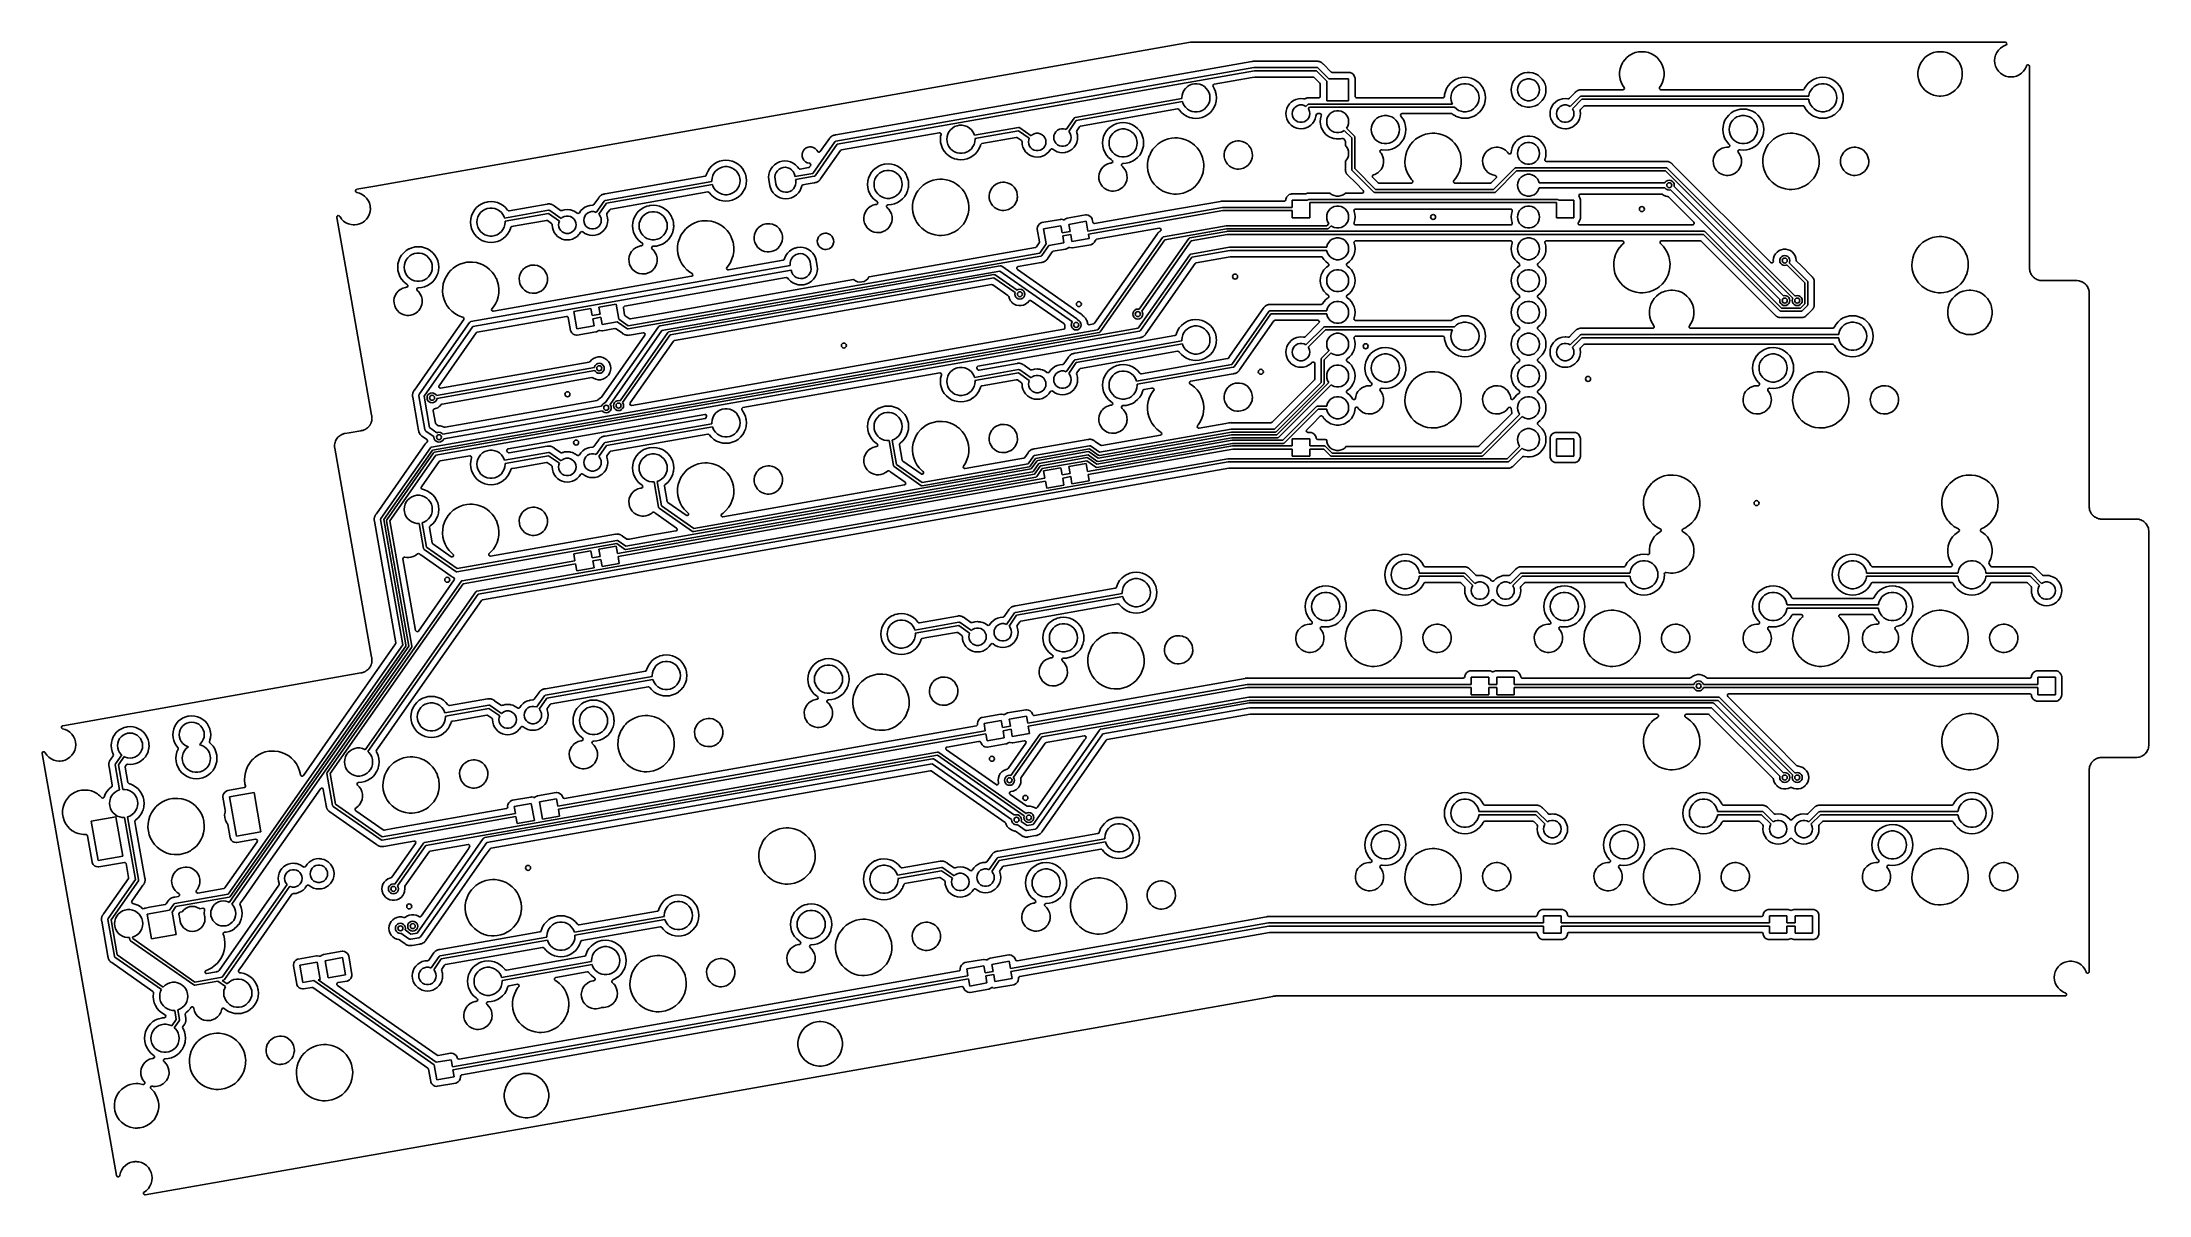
# Model space of a CAD drawing. Extents: x -140 to 29, y -83 to 10.
import ezdxf

# ---------------------------------------------------------------- set-up
doc = ezdxf.new("R2010")
doc.units = 0
doc.layers.add('BLACK', color=7, linetype='CONTINUOUS')

msp = doc.modelspace()

# ---------------------------------------------------------------- linework, layer by layer
at = {"layer": 'BLACK', "linetype": 'CONTINUOUS'}
for p, q in [((-93.9178, 1.4037), (-47.9485, 9.50932)), ((-47.9485, 9.50932), (-47.9146, 9.51429)), ((-47.9146, 9.51429), (-47.8831, 9.51843)), ((-47.8831, 9.51843), (-47.841, 9.52212)), ((-47.841, 9.52212), (-47.8093, 9.5235)), ((-47.8093, 9.5235), (-47.775, 9.5245)), ((-47.775, 9.5245), (-47.7745, 9.5245)), ((-47.7745, 9.5245), (3.99224, 9.5245)), ((-12.9087, 8.45527), (-13.1166, 8.28945)), ((-12.7092, 8.57045), (-12.9087, 8.45527)), ((-12.6783, 8.58825), (-12.7092, 8.57045)), ((-12.4308, 8.68542), (-12.6783, 8.58825)), ((-12.6783, 8.58825), (-12.6783, 8.58825)), ((-12.6783, 8.58825), (-12.6783, 8.58825)), ((-12.1715, 8.7446), (-12.4308, 8.68542)), ((-12.0142, 8.75638), (-12.1715, 8.7446)), ((-11.9727, 8.7595), (-12.0142, 8.75638)), ((-11.8398, 8.7595), (-11.9727, 8.7595)), ((-11.9727, 8.7595), (-11.9727, 8.7595)), ((-11.7951, 8.75615), (-11.8398, 8.7595)), ((-11.8398, 8.7595), (-11.8398, 8.7595)), ((-11.641, 8.7446), (-11.7951, 8.75615)), ((-11.3817, 8.68542), (-11.641, 8.7446)), ((-11.1342, 8.58825), (-11.3817, 8.68542)), ((-10.9038, 8.45527), (-11.1342, 8.58825)), ((-11.1342, 8.58825), (-11.1342, 8.58825)), ((-10.6959, 8.28945), (-10.9038, 8.45527)), ((-10.9038, 8.45527), (-10.9038, 8.45527)), ((3.99224, 9.5245), (17.1013, 9.52058)), ((10.9038, 8.45527), (10.6959, 8.28945)), ((10.9122, 8.46011), (10.9038, 8.45527)), ((11.1342, 8.58825), (10.9122, 8.46011)), ((11.3817, 8.68542), (11.1342, 8.58825)), ((11.1342, 8.58825), (11.1342, 8.58825)), ((11.641, 8.7446), (11.3817, 8.68542)), ((11.7951, 8.75615), (11.641, 8.7446)), ((11.8398, 8.7595), (11.7951, 8.75615)), ((11.9727, 8.7595), (11.8398, 8.7595)), ((11.8398, 8.7595), (11.8398, 8.7595)), ((12.0142, 8.75638), (11.9727, 8.7595)), ((11.9727, 8.7595), (11.9727, 8.7595)), ((12.1715, 8.7446), (12.0142, 8.75638)), ((12.4308, 8.68542), (12.1715, 8.7446)), ((12.6783, 8.58825), (12.4308, 8.68542)), ((12.7092, 8.57045), (12.6783, 8.58825)), ((12.6783, 8.58825), (12.6783, 8.58825)), ((12.6783, 8.58825), (12.6783, 8.58825)), ((12.9087, 8.45527), (12.7092, 8.57045)), ((13.1166, 8.28945), (12.9087, 8.45527)), ((16.3413, 8.48932), (16.2824, 8.26952)), ((16.4374, 8.69557), (16.3413, 8.48933)), ((16.3413, 8.48933), (16.3413, 8.48932)), ((16.5679, 8.88196), (16.4374, 8.69557)), ((16.568, 8.88197), (16.5679, 8.88196)), ((16.7289, 9.04287), (16.568, 8.88197)), ((16.9153, 9.1734), (16.7289, 9.04288)), ((16.7289, 9.04288), (16.7289, 9.04287)), ((17.1215, 9.26957), (16.9153, 9.1734)), ((16.9153, 9.1734), (16.9153, 9.1734)), ((17.1013, 9.52058), (17.1694, 9.50056)), ((17.1339, 9.27289), (17.1215, 9.26957)), ((17.1367, 9.27367), (17.1339, 9.27289)), ((17.1964, 9.31204), (17.1367, 9.27367)), ((17.1694, 9.50056), (17.2159, 9.44689)), ((17.2259, 9.37661), (17.1964, 9.31204)), ((17.2159, 9.44689), (17.2259, 9.37661)), ((-43.0435, 7.97678), (-76.265, 2.11893)), ((-76.2593, 1.6036), (-42.8793, 7.4894)), ((-42.8466, 7.2413), (-76.1649, 1.36639)), ((-43.019, 7.98371), (-43.0435, 7.97678)), ((-43.0164, 7.98477), (-43.019, 7.98371)), ((-42.9538, 7.99267), (-43.0164, 7.98477)), ((-43.0114, 6.69589), (-42.813, 6.73089)), ((-42.9508, 7.99313), (-42.9538, 7.99267)), ((-42.8887, 8.00407), (-42.9508, 7.99313)), ((-42.8583, 8.00173), (-42.8887, 8.00407)), ((-42.8793, 7.4894), (-42.8622, 7.48994)), ((-42.8622, 7.48994), (-42.8576, 7.4913)), ((-42.8356, 7.99999), (-42.8583, 8.00173)), ((-42.8576, 7.4913), (-37.8463, 7.4913)), ((-37.8981, 7.2413), (-42.8466, 7.2413)), ((-42.8308, 7.9998), (-42.8356, 7.99999)), ((-37.8791, 7.9998), (-42.8308, 7.9998)), ((-42.813, 6.73089), (-42.7911, 6.7328)), ((-42.7911, 6.7328), (-38.1609, 6.7328)), ((-38.1609, 6.7328), (-38.0928, 6.7128)), ((-37.0713, 6.41452), (-37.8981, 7.2413)), ((-37.8732, 8.00008), (-37.8791, 7.9998)), ((-37.8598, 8.00135), (-37.8732, 8.00008)), ((-37.8262, 8.00452), (-37.8598, 8.00135)), ((-37.8463, 7.4913), (-37.8242, 7.48812)), ((-37.8084, 8.0017), (-37.8262, 8.00452)), ((-37.8242, 7.48812), (-37.8197, 7.48844)), ((-37.8197, 7.48844), (-37.8173, 7.48713)), ((-37.8173, 7.48713), (-37.8111, 7.48624)), ((-37.8111, 7.48624), (-37.7851, 7.46951)), ((-37.8062, 8.00135), (-37.8084, 8.0017)), ((-37.7865, 7.9998), (-37.8062, 8.00135)), ((-37.7663, 7.9998), (-37.7865, 7.9998)), ((-37.7851, 7.46951), (-37.7579, 7.45469)), ((-37.7206, 7.98806), (-37.7663, 7.9998)), ((-37.7663, 7.9998), (-37.7663, 7.9998)), ((-37.7579, 7.45469), (-36.8945, 6.5913)), ((-37.7148, 7.98686), (-37.7206, 7.98806)), ((-37.6682, 7.97948), (-37.7148, 7.98686)), ((-37.6496, 7.97144), (-37.6682, 7.97948)), ((-37.6309, 7.96503), (-37.6496, 7.97144)), ((-37.6134, 7.96056), (-37.6309, 7.96503)), ((-37.6112, 7.95999), (-37.6134, 7.96056)), ((-37.5699, 7.93726), (-37.6112, 7.95999)), ((-37.5646, 7.93465), (-37.5699, 7.93726)), ((-37.5213, 7.91591), (-37.5646, 7.93465)), ((-37.5053, 7.9035), (-37.5213, 7.91591)), ((-37.5213, 7.91591), (-37.5213, 7.91591)), ((-37.5213, 7.91591), (-37.5213, 7.91591)), ((-37.4887, 7.89264), (-37.5053, 7.9035)), ((-37.471, 7.88289), (-37.4887, 7.89264)), ((-37.471, 7.88288), (-37.471, 7.88289)), ((-37.4623, 7.87474), (-37.471, 7.88288)), ((-37.4366, 7.85057), (-37.4623, 7.87474)), ((-37.4321, 7.84674), (-37.4366, 7.85057)), ((-37.4265, 7.84244), (-37.4321, 7.84674)), ((-37.4265, 7.84243), (-37.4265, 7.84244)), ((-37.4054, 7.82128), (-37.4265, 7.84243)), ((-37.4265, 7.84243), (-37.4265, 7.84243)), ((-37.3543, 7.77332), (-37.4054, 7.82128)), ((-37.3492, 7.76721), (-37.3543, 7.77332)), ((-37.349, 7.7674), (-37.3492, 7.76721)), ((-37.3391, 7.75496), (-37.349, 7.7674)), ((-36.7208, 7.13671), (-37.3391, 7.75496)), ((-36.6998, 7.1198), (-36.7208, 7.13671)), ((-36.6317, 7.0998), (-36.6998, 7.1198)), ((-35.2701, 7.0998), (-36.6317, 7.0998)), ((-35.27, 7.0998), (-35.2701, 7.0998)), ((-35.2701, 7.0998), (-35.2701, 7.0998)), ((-35.2701, 7.0998), (-35.2701, 7.0998)), ((-35.2095, 7.09329), (-35.27, 7.0998)), ((-35.1316, 7.06422), (-35.2095, 7.09329)), ((-35.2095, 7.09329), (-35.2095, 7.09329)), ((-35.0725, 7.04219), (-35.1316, 7.06422)), ((-34.9554, 6.95456), (-35.0725, 7.04219)), ((-35.0725, 7.04219), (-35.0725, 7.04219)), ((-35.0725, 7.04219), (-35.0725, 7.04219)), ((-34.8678, 6.83751), (-34.9554, 6.95456)), ((-34.8678, 6.8375), (-34.8678, 6.83751)), ((-34.8167, 6.7005), (-34.8678, 6.8375)), ((-21.8961, 6.73732), (-21.9872, 6.63835)), ((-21.715, 6.87828), (-21.8961, 6.73732)), ((-21.8961, 6.73732), (-21.8961, 6.73732)), ((-21.8961, 6.73732), (-21.8961, 6.73732)), ((-21.5132, 6.98751), (-21.715, 6.87828)), ((-21.2961, 7.06203), (-21.5132, 6.98751)), ((-21.0697, 7.0998), (-21.2961, 7.06203)), ((-20.8403, 7.0998), (-21.0697, 7.0998)), ((-20.6139, 7.06203), (-20.8403, 7.0998)), ((-20.5561, 7.04219), (-20.6139, 7.06203)), ((-20.3968, 6.98751), (-20.5561, 7.04219)), ((-20.195, 6.87828), (-20.3968, 6.98751)), ((-20.3968, 6.98751), (-20.3968, 6.98751)), ((-20.3968, 6.98751), (-20.3968, 6.98751)), ((-20.0139, 6.73732), (-20.195, 6.87828)), ((-19.8585, 6.56848), (-20.0139, 6.73732)), ((-20.0139, 6.73732), (-20.0139, 6.73732)), ((-20.0139, 6.73732), (-20.0139, 6.73732)), ((-13.6411, 7.38097), (-13.6807, 7.11798)), ((-13.6807, 7.11798), (-13.6807, 6.85202)), ((-13.6807, 6.85202), (-13.6411, 6.58903)), ((-13.5627, 7.63512), (-13.6411, 7.38097)), ((-13.4473, 7.87474), (-13.5627, 7.63512)), ((-13.4418, 7.88288), (-13.4473, 7.87474)), ((-13.3892, 7.96), (-13.4418, 7.88288)), ((-13.2975, 8.09448), (-13.3892, 7.96)), ((-13.1166, 8.28945), (-13.2975, 8.09448)), ((-10.515, 8.09448), (-10.6959, 8.28945)), ((-10.3652, 7.87475), (-10.515, 8.09448)), ((-10.515, 8.09448), (-10.515, 8.09448)), ((-10.515, 8.09448), (-10.515, 8.09448)), ((-10.3652, 7.87474), (-10.3652, 7.87475)), ((-10.2498, 7.63512), (-10.3652, 7.87474)), ((-10.1714, 7.38098), (-10.2498, 7.63512)), ((-10.1714, 7.38097), (-10.1714, 7.38098)), ((-10.1318, 7.11798), (-10.1714, 7.38097)), ((-10.1714, 7.38097), (-10.1714, 7.38097)), ((-10.1714, 6.58903), (-10.1318, 6.85202)), ((-10.1318, 6.85202), (-10.1318, 7.11798)), ((10.1714, 7.38097), (10.1318, 7.11798)), ((10.1318, 7.11798), (10.1318, 6.85202)), ((10.1318, 6.85202), (10.1714, 6.58903)), ((10.2498, 7.63512), (10.1714, 7.38098)), ((10.1714, 7.38098), (10.1714, 7.38097)), ((10.1714, 7.38097), (10.1714, 7.38097)), ((10.3652, 7.87474), (10.2498, 7.63512)), ((10.515, 8.09448), (10.3652, 7.87475)), ((10.3652, 7.87475), (10.3652, 7.87474)), ((10.6959, 8.28945), (10.515, 8.09448)), ((10.515, 8.09448), (10.515, 8.09448)), ((10.515, 8.09448), (10.515, 8.09448)), ((13.2975, 8.09448), (13.1166, 8.28945)), ((13.3892, 7.96), (13.2975, 8.09448)), ((13.4418, 7.88288), (13.3892, 7.96)), ((13.4473, 7.87474), (13.4418, 7.88288)), ((13.5627, 7.63512), (13.4473, 7.87474)), ((13.6411, 7.38097), (13.5627, 7.63512)), ((13.6807, 7.11798), (13.6411, 7.38097)), ((13.6411, 6.58903), (13.6807, 6.85202)), ((13.6807, 6.85202), (13.6807, 7.11798)), ((16.2824, 8.26952), (16.2625, 8.04283)), ((16.2625, 8.04283), (16.2824, 7.81613)), ((16.2824, 7.81613), (16.3413, 7.59634)), ((16.3413, 7.59634), (16.3413, 7.59633)), ((16.3413, 7.59633), (16.4374, 7.39009)), ((16.4374, 7.39009), (16.5679, 7.20369)), ((16.5679, 7.20369), (16.568, 7.20369)), ((16.568, 7.20369), (16.7289, 7.04279)), ((16.7289, 7.04279), (16.7289, 7.04278)), ((16.7289, 7.04278), (16.9153, 6.91226)), ((16.9153, 6.91226), (16.9153, 6.91226)), ((16.9153, 6.91226), (17.1215, 6.81609)), ((17.1215, 6.81609), (17.1215, 6.81609)), ((17.1215, 6.81609), (17.3413, 6.75719)), ((17.3413, 6.75719), (17.4772, 6.7453)), ((17.4772, 6.7453), (17.5112, 6.74233)), ((17.5112, 6.74233), (17.5112, 6.74233)), ((17.5112, 6.74233), (17.6248, 6.74233)), ((17.6248, 6.74233), (17.6673, 6.74605)), ((17.6248, 6.74233), (17.6248, 6.74233)), ((17.6673, 6.74605), (17.7947, 6.75719)), ((17.7947, 6.75719), (18.0145, 6.81609)), ((18.0145, 6.81609), (18.0604, 6.8375)), ((18.0145, 6.81609), (18.0145, 6.81609)), ((18.0145, 6.81609), (18.0145, 6.81609)), ((18.0604, 6.8375), (18.2207, 6.91226)), ((18.2207, 6.91226), (18.4071, 7.04278)), ((18.4071, 7.04279), (18.568, 7.20369)), ((18.4071, 7.04278), (18.4071, 7.04279)), ((18.568, 7.20369), (18.5681, 7.20369)), ((18.5681, 7.20369), (18.6986, 7.39009)), ((18.6986, 7.39009), (18.7932, 7.59305)), ((18.7932, 7.59305), (18.7947, 7.59633)), ((18.7947, 7.59633), (18.8018, 7.62266)), ((18.8018, 7.62266), (18.8387, 7.68328)), ((18.8387, 7.68328), (18.9026, 7.7143)), ((18.9026, 7.7143), (18.9731, 7.70588)), ((18.9731, 7.70588), (19.0278, 7.66067)), ((19.0278, 7.66067), (19.0495, 7.59305)), ((19.0495, 7.59305), (19.0495, 7.59005)), ((19.0495, 7.59005), (19.0495, -8.45608)), ((-48.64, 5.0727), (-48.6209, 5.27941)), ((-48.6346, 5.01402), (-48.64, 5.0727)), ((-48.6209, 5.27941), (-48.564, 5.47909)), ((-48.564, 5.47909), (-48.4715, 5.66493)), ((-48.4715, 5.66493), (-48.3464, 5.8306)), ((-48.3464, 5.8306), (-48.193, 5.97046)), ((-48.193, 5.97046), (-48.0165, 6.07975)), ((-48.0165, 6.07975), (-47.8229, 6.15475)), ((-47.8229, 6.15475), (-47.6188, 6.1929)), ((-47.6188, 6.1929), (-47.4112, 6.1929)), ((-47.4112, 6.1929), (-47.2071, 6.15475)), ((-47.2071, 6.15475), (-47.0136, 6.07975)), ((-47.0136, 6.07975), (-46.837, 5.97046)), ((-46.837, 5.97046), (-46.6836, 5.8306)), ((-46.6836, 5.8306), (-46.5585, 5.66493)), ((-46.5585, 5.66493), (-46.466, 5.47909)), ((-46.466, 5.47909), (-46.4092, 5.27941)), ((-46.4092, 5.27941), (-46.39, 5.0727)), ((-46.39, 5.0727), (-46.4092, 4.86598)), ((-46.1664, 6.03656), (-46.1449, 6.10423)), ((-46.1479, 5.96802), (-46.1664, 6.03656)), ((-46.0551, 5.81658), (-46.1479, 5.96802)), ((-46.1449, 6.10423), (-46.0903, 6.14957)), ((-46.0903, 6.14957), (-46.0623, 6.15794)), ((-46.0623, 6.15794), (-43.0114, 6.69589)), ((-45.9567, 5.57903), (-46.0551, 5.81658)), ((-45.9412, 5.51473), (-45.9567, 5.57903)), ((-45.8966, 5.32902), (-45.9412, 5.51473)), ((-45.8771, 5.08025), (-45.8966, 5.32902)), ((-45.8966, 4.81637), (-45.8765, 5.07269)), ((-45.8765, 5.07269), (-45.8771, 5.08025)), ((-38.6473, 5.06347), (-38.6912, 5.0461)), ((-38.6272, 5.06601), (-38.6473, 5.06347)), ((-38.6078, 5.07002), (-38.6272, 5.06601)), ((-38.5884, 5.07567), (-38.6078, 5.07002)), ((-38.5412, 5.07716), (-38.5884, 5.07567)), ((-38.5353, 5.07762), (-38.5412, 5.07716)), ((-38.5284, 5.0785), (-38.5353, 5.07762)), ((-38.4985, 5.0785), (-38.5284, 5.0785)), ((-38.4284, 5.0807), (-38.4985, 5.0785)), ((-38.4205, 5.07996), (-38.4284, 5.0807)), ((-38.4284, 5.0807), (-38.4284, 5.0807)), ((-38.4284, 5.0807), (-38.4284, 5.0807)), ((-38.4046, 5.0785), (-38.4205, 5.08025)), ((-38.4205, 5.08025), (-38.4205, 5.07996)), ((-37.7058, 5.0785), (-38.4046, 5.0785)), ((-38.0928, 6.7128), (-38.0718, 6.69589)), ((-38.0718, 6.69589), (-37.6167, 6.2408)), ((-37.6535, 5.08989), (-37.7058, 5.0785)), ((-37.5998, 5.13638), (-37.6535, 5.08989)), ((-37.6167, 6.2408), (-37.5827, 6.17849)), ((-37.5798, 5.2045), (-37.5998, 5.13638)), ((-37.5827, 6.17849), (-37.5798, 6.1517)), ((-37.5798, 6.1517), (-37.5798, 5.2045)), ((-37.0713, 4.8387), (-37.0713, 6.41452)), ((-36.8945, 6.5913), (-35.3187, 6.5913)), ((-35.3187, 6.5913), (-35.3187, 4.8387)), ((-34.8102, 6.63995), (-34.8167, 6.7005)), ((-34.8167, 6.7005), (-34.8167, 6.7005)), ((-34.8102, 5.2045), (-34.8102, 6.63995)), ((-34.7988, 5.15216), (-34.8102, 5.2045)), ((-34.7523, 5.0985), (-34.7988, 5.15216)), ((-34.6842, 5.0785), (-34.7523, 5.0985)), ((-27.7901, 5.0785), (-34.6842, 5.0785)), ((-27.747, 5.08613), (-27.7901, 5.0785)), ((-27.6898, 5.12827), (-27.747, 5.08613)), ((-27.6645, 5.19461), (-27.6898, 5.12827)), ((-27.6534, 5.33633), (-27.6645, 5.19461)), ((-27.5934, 5.58634), (-27.6534, 5.33633)), ((-27.495, 5.82389), (-27.5934, 5.58634)), ((-27.3606, 6.04312), (-27.495, 5.82389)), ((-27.1936, 6.23863), (-27.3606, 6.04312)), ((-26.9981, 6.40562), (-27.1936, 6.23863)), ((-27.16, 5.08), (-27.1408, 5.28672)), ((-27.1408, 4.87328), (-27.16, 5.08)), ((-27.1408, 5.28672), (-27.084, 5.4864)), ((-27.084, 5.4864), (-26.9915, 5.67224)), ((-26.7789, 6.53996), (-26.9981, 6.40562)), ((-26.9915, 5.67224), (-26.8664, 5.83791)), ((-26.8664, 5.83791), (-26.713, 5.97777)), ((-26.5413, 6.63835), (-26.7789, 6.53996)), ((-26.713, 5.97777), (-26.5365, 6.08706)), ((-26.2913, 6.69838), (-26.5413, 6.63835)), ((-26.5365, 6.08706), (-26.3429, 6.16205)), ((-26.3429, 6.16205), (-26.1388, 6.2002)), ((-26.035, 6.71855), (-26.2913, 6.69838)), ((-26.1388, 6.2002), (-25.9312, 6.2002)), ((-25.7787, 6.69838), (-26.035, 6.71855)), ((-25.9312, 6.2002), (-25.7271, 6.16205)), ((-25.5287, 6.63835), (-25.7787, 6.69838)), ((-25.7271, 6.16205), (-25.5335, 6.08706)), ((-25.5335, 6.08706), (-25.357, 5.97777)), ((-25.2911, 6.53996), (-25.5287, 6.63835)), ((-25.357, 5.97777), (-25.2036, 5.83791)), ((-25.0719, 6.40562), (-25.2911, 6.53996)), ((-25.2036, 5.83791), (-25.0785, 5.67224)), ((-25.0785, 5.67224), (-24.986, 5.4864)), ((-25.0719, 6.40561), (-25.0719, 6.40562)), ((-24.8764, 6.23863), (-25.0719, 6.40561)), ((-25.0719, 6.40561), (-25.0719, 6.40561)), ((-24.986, 5.4864), (-24.9292, 5.28672)), ((-24.9292, 5.28672), (-24.91, 5.08)), ((-24.91, 5.08), (-24.9292, 4.87328)), ((-24.7094, 6.04312), (-24.8764, 6.23863)), ((-24.5867, 5.84293), (-24.7094, 6.04312)), ((-24.7094, 6.04312), (-24.7094, 6.04312)), ((-24.7094, 6.04312), (-24.7094, 6.04312)), ((-24.575, 5.82388), (-24.5867, 5.84293)), ((-24.5299, 5.715), (-24.575, 5.82388)), ((-24.4766, 5.58634), (-24.5299, 5.715)), ((-24.4166, 5.33632), (-24.4766, 5.58634)), ((-24.3964, 5.08), (-24.4166, 5.33632)), ((-24.4166, 4.82367), (-24.3964, 5.08)), ((-22.3256, 5.94371), (-22.3445, 5.715)), ((-22.3445, 5.715), (-22.3256, 5.48629)), ((-22.2693, 6.16618), (-22.3256, 5.94371)), ((-22.3256, 5.48629), (-22.3256, 5.48628)), ((-22.3256, 5.48628), (-22.2693, 5.26382)), ((-22.1771, 6.37635), (-22.2693, 6.16618)), ((-22.2693, 5.26382), (-22.2693, 5.26381)), ((-22.2693, 5.26381), (-22.1771, 5.05365)), ((-22.0515, 6.56848), (-22.1771, 6.37635)), ((-22.1771, 5.05365), (-22.0515, 4.86152)), ((-21.9872, 6.63835), (-22.0515, 6.56848)), ((-21.8313, 5.715), (-21.8122, 5.89719)), ((-21.8122, 5.53281), (-21.8313, 5.715)), ((-21.8122, 5.89719), (-21.7555, 6.07142)), ((-21.7555, 5.35858), (-21.8122, 5.53281)), ((-21.7555, 6.07142), (-21.6639, 6.23008)), ((-21.6639, 5.19992), (-21.7555, 5.35858)), ((-21.6639, 6.23008), (-21.5414, 6.36622)), ((-21.5414, 5.06378), (-21.6639, 5.19992)), ((-21.5414, 6.36622), (-21.3931, 6.4739)), ((-21.3931, 4.9561), (-21.5414, 5.06378)), ((-21.3931, 6.4739), (-21.2258, 6.54841)), ((-21.2258, 6.54841), (-21.0466, 6.5865)), ((-21.0466, 6.5865), (-20.8634, 6.5865)), ((-20.8634, 6.5865), (-20.6842, 6.54841)), ((-20.6842, 6.54841), (-20.5168, 6.4739)), ((-20.5168, 6.4739), (-20.3686, 6.36622)), ((-20.3686, 5.06378), (-20.5168, 4.9561)), ((-20.3686, 6.36622), (-20.2461, 6.23008)), ((-20.2461, 5.19992), (-20.3686, 5.06378)), ((-20.2461, 6.23008), (-20.1545, 6.07142)), ((-20.1545, 5.35858), (-20.2461, 5.19992)), ((-20.1545, 6.07142), (-20.0978, 5.89719)), ((-20.0978, 5.53281), (-20.1545, 5.35858)), ((-20.0978, 5.89719), (-20.0787, 5.715)), ((-20.0787, 5.715), (-20.0978, 5.53281)), ((-19.7329, 6.37635), (-19.8585, 6.56848)), ((-19.8585, 4.86152), (-19.7329, 5.05365)), ((-19.6407, 6.16619), (-19.7329, 6.37635)), ((-19.7329, 5.05365), (-19.6407, 5.26381)), ((-19.6407, 6.16618), (-19.6407, 6.16619)), ((-19.5844, 5.94372), (-19.6407, 6.16618)), ((-19.6407, 5.26382), (-19.5844, 5.48628)), ((-19.6407, 5.26381), (-19.6407, 5.26382)), ((-19.5844, 5.94371), (-19.5844, 5.94372)), ((-19.5718, 5.79128), (-19.5844, 5.94371)), ((-19.5844, 5.94371), (-19.5844, 5.94371)), ((-19.5844, 5.48628), (-19.5829, 5.50472)), ((-19.5829, 5.50472), (-19.5684, 5.68001)), ((-19.5655, 5.715), (-19.5718, 5.79128)), ((-19.5684, 5.68001), (-19.5655, 5.715)), ((-17.2277, 5.50475), (-17.6961, 5.03627)), ((-17.629, 4.38425), (-16.8449, 5.16839)), ((-17.2237, 5.50911), (-17.2277, 5.50475)), ((-17.1936, 5.54547), (-17.2237, 5.50911)), ((-17.1772, 5.55737), (-17.1936, 5.54547)), ((-17.1622, 5.57022), (-17.1772, 5.55737)), ((-17.1479, 5.58454), (-17.1622, 5.57022)), ((-17.1072, 5.60857), (-17.1479, 5.58454)), ((-17.1023, 5.61181), (-17.1072, 5.60857)), ((-17.0641, 5.63955), (-17.1023, 5.61181)), ((-17.0453, 5.64701), (-17.0641, 5.63955)), ((-17.0641, 5.63955), (-17.0641, 5.63955)), ((-17.0641, 5.63955), (-17.0641, 5.63955)), ((-17.0275, 5.6557), (-17.0453, 5.64701)), ((-17.0101, 5.66602), (-17.0275, 5.6557)), ((-16.9648, 5.67918), (-17.0101, 5.66602)), ((-16.9592, 5.6811), (-16.9648, 5.67918)), ((-16.9153, 5.69847), (-16.9592, 5.6811)), ((-16.8952, 5.70101), (-16.9153, 5.69847)), ((-16.8758, 5.70502), (-16.8952, 5.70101)), ((-16.8564, 5.71067), (-16.8758, 5.70502)), ((-16.8092, 5.71216), (-16.8564, 5.71067)), ((-16.8449, 5.16839), (-16.827, 5.18176)), ((-16.827, 5.18176), (-16.8241, 5.18516)), ((-16.8241, 5.18516), (-16.8215, 5.18593)), ((-16.8215, 5.18593), (-16.8164, 5.18971)), ((-16.8164, 5.18971), (-16.7862, 5.19628)), ((-16.8033, 5.71262), (-16.8092, 5.71216)), ((-16.803, 5.71266), (-16.8033, 5.71262)), ((-16.7964, 5.7135), (-16.803, 5.71266)), ((-16.7665, 5.7135), (-16.7964, 5.7135)), ((-16.7862, 5.19628), (-16.7565, 5.205)), ((-16.6964, 5.7157), (-16.7665, 5.7135)), ((-16.7565, 5.205), (1.42658, 5.205)), ((-16.6885, 5.71496), (-16.6964, 5.7157)), ((-16.6964, 5.7157), (-16.6964, 5.7157)), ((-16.6726, 5.7135), (-16.6885, 5.71525)), ((-16.6885, 5.71525), (-16.6885, 5.71496)), ((-13.4254, 5.7135), (-16.6726, 5.7135)), ((-13.6411, 6.58903), (-13.6411, 6.58902)), ((-13.6411, 6.58902), (-13.6276, 6.54529)), ((-13.6276, 6.54529), (-13.5627, 6.33488)), ((-13.5627, 6.33488), (-13.4473, 6.09526)), ((-13.4473, 6.09526), (-13.4473, 6.09526)), ((-13.4473, 6.09526), (-13.4473, 6.09525)), ((-13.4473, 6.09525), (-13.3213, 5.91048)), ((-13.37, 5.72635), (-13.4254, 5.7135)), ((-13.3176, 5.77429), (-13.37, 5.72635)), ((-13.3213, 5.91048), (-13.2995, 5.84293)), ((-13.2995, 5.84293), (-13.3176, 5.77429)), ((-10.5118, 5.85743), (-10.4912, 5.91048)), ((-10.5017, 5.78716), (-10.5118, 5.85743)), ((-10.4552, 5.7335), (-10.5017, 5.78716)), ((-10.4912, 5.91048), (-10.3652, 6.09525)), ((-10.3871, 5.7135), (-10.4552, 5.7335)), ((0.950126, 5.7135), (-10.3871, 5.7135)), ((-10.3652, 6.09526), (-10.2498, 6.33488)), ((-10.3652, 6.09525), (-10.3652, 6.09526)), ((-10.2498, 6.33488), (-10.1714, 6.58902)), ((-10.1714, 6.58902), (-10.1714, 6.58903)), ((0.954623, 5.71358), (0.950126, 5.7135)), ((1.02199, 5.736), (0.954623, 5.71358)), ((1.06654, 5.79128), (1.02199, 5.736)), ((1.08004, 5.82388), (1.06654, 5.79128)), ((1.09171, 5.84293), (1.08004, 5.82388)), ((1.21438, 6.04312), (1.09171, 5.84293)), ((1.21439, 6.04312), (1.21438, 6.04312)), ((1.38137, 6.23863), (1.21439, 6.04312)), ((1.21439, 6.04312), (1.21439, 6.04312)), ((1.57688, 6.40561), (1.38137, 6.23863)), ((1.42658, 5.205), (1.43415, 5.28672)), ((1.43415, 5.28672), (1.49097, 5.4864)), ((1.49097, 5.4864), (1.58351, 5.67224)), ((1.79611, 6.53996), (1.57688, 6.40562)), ((1.57688, 6.40562), (1.57688, 6.40561)), ((1.57688, 6.40561), (1.57688, 6.40561)), ((1.58351, 5.67224), (1.70861, 5.83791)), ((1.70861, 5.83791), (1.86204, 5.97777)), ((2.03366, 6.63835), (1.79611, 6.53996)), ((1.86204, 5.97777), (2.03854, 6.08706)), ((2.28367, 6.69838), (2.03366, 6.63835)), ((2.03854, 6.08706), (2.23213, 6.16205)), ((2.23213, 6.16205), (2.4362, 6.2002)), ((2.54, 6.71855), (2.28367, 6.69838)), ((2.4362, 6.2002), (2.6438, 6.2002)), ((2.79633, 6.69838), (2.54, 6.71855)), ((2.6438, 6.2002), (2.84787, 6.16205)), ((3.04634, 6.63835), (2.79633, 6.69838)), ((2.84787, 6.16205), (3.04146, 6.08706)), ((3.04146, 6.08706), (3.21796, 5.97777)), ((3.28389, 6.53996), (3.04634, 6.63835)), ((3.21796, 5.97777), (3.37138, 5.83791)), ((3.50312, 6.40562), (3.28389, 6.53996)), ((3.37138, 5.83791), (3.49649, 5.67224)), ((3.49649, 5.67224), (3.58903, 5.4864)), ((3.69863, 6.23863), (3.50312, 6.40562)), ((3.58903, 5.4864), (3.64585, 5.28672)), ((3.64585, 5.28672), (3.665, 5.08)), ((3.665, 5.08), (3.64585, 4.87328)), ((3.86562, 6.04312), (3.69863, 6.23863)), ((3.99996, 5.82389), (3.86562, 6.04312)), ((4.09835, 5.58634), (3.99996, 5.82389)), ((4.15838, 5.33633), (4.09835, 5.58634)), ((4.17855, 5.08), (4.15838, 5.33633)), ((4.15838, 4.82367), (4.17855, 5.08)), ((10.1714, 6.58903), (10.1714, 6.58902)), ((10.1714, 6.58902), (10.2498, 6.33488)), ((10.2498, 6.33488), (10.3652, 6.09526)), ((10.3652, 6.09526), (10.3652, 6.09525)), ((10.3652, 6.09525), (10.515, 5.87552)), ((10.515, 5.87552), (10.515, 5.87552)), ((10.515, 5.87552), (10.6959, 5.68055)), ((10.6959, 5.68055), (10.9038, 5.51472)), ((10.9038, 5.51472), (10.9038, 5.51472)), ((10.9038, 5.51472), (11.1342, 5.38175)), ((11.1342, 5.38175), (11.1342, 5.38175)), ((11.1342, 5.38175), (11.3817, 5.28458)), ((11.3817, 5.28458), (11.641, 5.2254)), ((11.641, 5.2254), (11.8398, 5.2105)), ((11.8398, 5.2105), (11.8398, 5.2105)), ((11.8398, 5.2105), (11.9727, 5.2105)), ((11.9727, 5.2105), (12.1715, 5.2254)), ((12.1715, 5.2254), (12.4308, 5.28458)), ((12.4308, 5.28458), (12.5718, 5.33995)), ((12.4308, 5.28458), (12.4308, 5.28458)), ((12.5718, 5.33995), (12.6783, 5.38175)), ((12.6783, 5.38175), (12.9087, 5.51472)), ((12.6783, 5.38175), (12.6783, 5.38175)), ((12.9087, 5.51472), (12.9472, 5.54547)), ((12.9472, 5.54547), (13.1166, 5.68055)), ((13.1166, 5.68055), (13.2975, 5.87552)), ((13.2975, 5.87552), (13.344, 5.94372)), ((13.344, 5.94372), (13.4473, 6.09525)), ((13.4473, 6.09526), (13.5627, 6.33488)), ((13.4473, 6.09525), (13.4473, 6.09526)), ((13.4473, 6.09526), (13.4473, 6.09526)), ((13.5627, 6.33488), (13.6276, 6.54529)), ((13.6276, 6.54529), (13.6411, 6.58902)), ((13.6411, 6.58902), (13.6411, 6.58903)), ((-57.8788, 2.53588), (-57.2405, 3.44759)), ((-57.2405, 3.44759), (-57.2253, 3.46373)), ((-57.2253, 3.46373), (-57.223, 3.4676)), ((-57.223, 3.4676), (-57.2205, 3.46884)), ((-57.2205, 3.46884), (-57.2161, 3.47353)), ((-57.2161, 3.47353), (-57.1876, 3.48523)), ((-57.1876, 3.48523), (-57.1599, 3.49896)), ((-57.1599, 3.49896), (-48.6346, 5.01402)), ((-48.5928, 4.76752), (-57.0653, 3.26186)), ((-56.7181, 2.8071), (-48.9791, 4.18242)), ((-48.9791, 4.18242), (-48.9085, 4.17464)), ((-48.9085, 4.17464), (-48.8533, 4.12995)), ((-48.8533, 4.12995), (-48.8496, 4.12419)), ((-48.8496, 4.12419), (-48.8406, 4.10959)), ((-48.8406, 4.10959), (-48.8406, 4.10958)), ((-48.8406, 4.10958), (-48.6736, 3.91406)), ((-48.6736, 3.91406), (-48.4781, 3.74708)), ((-48.564, 4.6663), (-48.5928, 4.76752)), ((-48.4715, 4.48046), (-48.564, 4.6663)), ((-48.4781, 3.74708), (-48.4781, 3.74708)), ((-48.4781, 3.74708), (-48.4781, 3.74708)), ((-48.4781, 3.74708), (-48.2808, 3.62618)), ((-48.3464, 4.31479), (-48.4715, 4.48046)), ((-48.193, 4.17493), (-48.3464, 4.31479)), ((-48.2808, 3.62618), (-48.2589, 3.61273)), ((-48.2589, 3.61273), (-48.0214, 3.51434)), ((-48.0165, 4.06564), (-48.193, 4.17493)), ((-48.0214, 3.51434), (-47.8503, 3.47328)), ((-47.8229, 3.99064), (-48.0165, 4.06564)), ((-47.8503, 3.47328), (-47.7713, 3.45432)), ((-47.6188, 3.95249), (-47.8229, 3.99064)), ((-47.7713, 3.45432), (-47.515, 3.43415)), ((-47.4112, 3.95249), (-47.6188, 3.95249)), ((-47.515, 3.43415), (-47.2587, 3.45432)), ((-47.2071, 3.99064), (-47.4112, 3.95249)), ((-47.2587, 3.45432), (-47.0087, 3.51434)), ((-47.0136, 4.06564), (-47.2071, 3.99064)), ((-46.837, 4.17493), (-47.0136, 4.06564)), ((-47.0087, 3.51434), (-46.7711, 3.61273)), ((-46.6836, 4.31479), (-46.837, 4.17493)), ((-46.7711, 3.61273), (-46.5519, 3.74708)), ((-46.5585, 4.48046), (-46.6836, 4.31479)), ((-46.466, 4.6663), (-46.5585, 4.48046)), ((-46.5519, 3.74708), (-46.3564, 3.91406)), ((-46.5519, 3.74708), (-46.5519, 3.74708)), ((-46.4092, 4.86598), (-46.466, 4.6663)), ((-46.3564, 3.91406), (-46.1894, 4.10958)), ((-46.1894, 4.10958), (-46.0551, 4.32881)), ((-46.1894, 4.10958), (-46.1894, 4.10958)), ((-46.0551, 4.32881), (-45.9567, 4.56636)), ((-45.9567, 4.56636), (-45.8966, 4.81637)), ((-40.3167, 4.02039), (-40.3351, 3.81)), ((-40.3351, 3.81), (-40.3167, 3.59961)), ((-40.262, 4.22439), (-40.3167, 4.02039)), ((-40.3167, 3.59961), (-40.262, 3.3956)), ((-40.1728, 4.4158), (-40.262, 4.22439)), ((-40.262, 3.3956), (-40.1728, 3.20419)), ((-40.1541, 4.44249), (-40.1728, 4.4158)), ((-40.0517, 4.5888), (-40.1541, 4.44249)), ((-40.0516, 4.58881), (-40.0517, 4.5888)), ((-39.9023, 4.73814), (-40.0516, 4.58881)), ((-39.7293, 4.85928), (-39.9023, 4.73815)), ((-39.9023, 4.73815), (-39.9023, 4.73815)), ((-39.9023, 4.73815), (-39.9023, 4.73815)), ((-39.9023, 4.73815), (-39.9023, 4.73814)), ((-39.822, 3.81), (-39.8017, 3.97716)), ((-39.8017, 3.64284), (-39.822, 3.81)), ((-39.8017, 3.97716), (-39.742, 4.13461)), ((-39.742, 3.48539), (-39.8017, 3.64284)), ((-39.742, 4.13461), (-39.6463, 4.27319)), ((-39.6463, 3.34681), (-39.742, 3.48539)), ((-39.5379, 4.94854), (-39.7293, 4.85929)), ((-39.7293, 4.85929), (-39.7293, 4.85928)), ((-39.7293, 4.85928), (-39.7293, 4.85928)), ((-39.6463, 4.27319), (-39.5203, 4.38485)), ((-39.3339, 5.0032), (-39.5379, 4.94854)), ((-39.5203, 4.38485), (-39.3712, 4.46311)), ((-39.3712, 4.46311), (-39.2077, 4.50341)), ((-39.1235, 5.02161), (-39.3339, 5.0032)), ((-39.2077, 4.50341), (-39.0393, 4.50341)), ((-38.9131, 5.0032), (-39.1235, 5.02161)), ((-39.0393, 4.50341), (-38.8758, 4.46311)), ((-38.885, 4.99568), (-38.9131, 5.0032)), ((-38.861, 4.99168), (-38.885, 4.99568)), ((-38.8758, 4.46311), (-38.7267, 4.38485)), ((-38.8045, 5.00416), (-38.861, 4.99168)), ((-38.8035, 5.00163), (-38.8045, 5.00416)), ((-38.7913, 5.00644), (-38.8035, 5.00163)), ((-38.7773, 5.01201), (-38.7913, 5.00644)), ((-38.7595, 5.0207), (-38.7773, 5.01201)), ((-38.7421, 5.03102), (-38.7595, 5.0207)), ((-38.6968, 5.04419), (-38.7421, 5.03102)), ((-38.7267, 4.38485), (-38.726, 4.38425)), ((-38.726, 4.38425), (-38.5769, 4.53339)), ((-38.6912, 5.0461), (-38.6968, 5.04419)), ((-38.505, 3.48539), (-38.6007, 3.34681)), ((-38.5769, 4.53339), (-38.559, 4.54677)), ((-38.559, 4.54677), (-38.5561, 4.55016)), ((-38.5561, 4.55016), (-38.5535, 4.55092)), ((-38.5535, 4.55092), (-38.5484, 4.55471)), ((-38.4367, 4.32), (-38.5528, 4.20389)), ((-38.5528, 4.20389), (-38.505, 4.13461)), ((-38.5484, 4.55471), (-38.5182, 4.56129)), ((-38.5182, 4.56129), (-38.4885, 4.57)), ((-38.505, 4.13461), (-38.4453, 3.97716)), ((-38.4453, 3.64284), (-38.505, 3.48539)), ((-38.4885, 4.57), (-27.0324, 4.57)), ((-38.4453, 3.97716), (-38.425, 3.81)), ((-38.425, 3.81), (-38.4453, 3.64284)), ((-26.8641, 4.32), (-38.4367, 4.32)), ((-38.0742, 3.20419), (-37.985, 3.3956)), ((-37.985, 3.39561), (-37.9303, 3.59961)), ((-37.985, 3.3956), (-37.985, 3.39561)), ((-37.9303, 3.59961), (-37.9218, 3.69648)), ((-37.9218, 3.69648), (-37.896, 3.7626)), ((-37.896, 3.7626), (-37.8385, 3.80424)), ((-37.8385, 3.80424), (-37.7963, 3.8115)), ((-37.7963, 3.8115), (-37.6208, 3.8115)), ((-37.6208, 3.8115), (-37.5527, 3.7915)), ((-37.5656, 3.40371), (-37.5845, 3.175)), ((-37.5093, 3.62618), (-37.5656, 3.40371)), ((-37.5527, 3.7915), (-37.5062, 3.73784)), ((-37.5071, 3.6312), (-37.5093, 3.62618)), ((-37.5054, 3.63489), (-37.5071, 3.6312)), ((-37.5062, 3.73784), (-37.4961, 3.66757)), ((-37.4961, 3.66757), (-37.5054, 3.63489)), ((-35.3187, 4.8387), (-37.0713, 4.8387)), ((-37.0522, 3.35719), (-36.9955, 3.53142)), ((-36.9955, 3.53142), (-36.9039, 3.69008)), ((-36.9039, 3.69008), (-36.7814, 3.82622)), ((-36.7814, 3.82622), (-36.6332, 3.9339)), ((-36.6332, 3.9339), (-36.4658, 4.00841)), ((-36.4658, 4.00841), (-36.2866, 4.0465)), ((-36.2866, 4.0465), (-36.1034, 4.0465)), ((-36.1034, 4.0465), (-35.9242, 4.00841)), ((-35.9242, 4.00841), (-35.7569, 3.9339)), ((-35.7569, 3.9339), (-35.6086, 3.82622)), ((-35.6086, 3.82622), (-35.4861, 3.69008)), ((-35.4861, 3.69008), (-35.3945, 3.53142)), ((-35.3945, 3.53142), (-35.3378, 3.35719)), ((-33.2164, 3.29791), (-33.063, 3.43777)), ((-33.063, 3.43777), (-32.8865, 3.54706)), ((-32.8865, 3.54706), (-32.6929, 3.62205)), ((-32.6929, 3.62205), (-32.4888, 3.6602)), ((-32.4888, 3.6602), (-32.2812, 3.6602)), ((-32.2812, 3.6602), (-32.0771, 3.62205)), ((-32.0771, 3.62205), (-31.8835, 3.54706)), ((-31.8835, 3.54706), (-31.707, 3.43777)), ((-31.707, 3.43777), (-31.5536, 3.29791)), ((-31.1743, 3.66846), (-31.1637, 3.73866)), ((-31.1453, 3.60367), (-31.1743, 3.66846)), ((-31.1637, 3.73866), (-31.1168, 3.79198)), ((-31.0594, 3.50312), (-31.1453, 3.60367)), ((-31.1168, 3.79198), (-31.0495, 3.8115)), ((-30.9985, 3.40372), (-31.0594, 3.50312)), ((-31.0495, 3.8115), (-27.1115, 3.8115)), ((-30.925, 3.28388), (-30.9985, 3.40372)), ((-27.084, 4.6736), (-27.1408, 4.87328)), ((-27.1115, 3.8115), (-27.0434, 3.7915)), ((-27.0324, 4.57), (-27.084, 4.6736)), ((-27.0434, 3.7915), (-27.0296, 3.78131)), ((-27.0296, 3.78131), (-26.9981, 3.75439)), ((-26.9981, 3.75439), (-26.9981, 3.75438)), ((-26.9981, 3.75438), (-26.9981, 3.75438)), ((-26.9981, 3.75438), (-26.7889, 3.62618)), ((-26.713, 4.18223), (-26.8641, 4.32)), ((-26.7889, 3.62618), (-26.7789, 3.62004)), ((-26.7789, 3.62004), (-26.5413, 3.52164)), ((-26.5365, 4.07294), (-26.713, 4.18223)), ((-26.5413, 3.52164), (-26.3703, 3.48058)), ((-26.3429, 3.99795), (-26.5365, 4.07294)), ((-26.3703, 3.48058), (-26.2913, 3.46162)), ((-26.1388, 3.9598), (-26.3429, 3.99795)), ((-26.2913, 3.46162), (-26.035, 3.44145)), ((-25.9312, 3.9598), (-26.1388, 3.9598)), ((-26.035, 3.44145), (-25.7787, 3.46162)), ((-26.035, 3.44145), (-26.035, 3.44145)), ((-25.7271, 3.99795), (-25.9312, 3.9598)), ((-25.7787, 3.46162), (-25.5287, 3.52164)), ((-25.5335, 4.07294), (-25.7271, 3.99795)), ((-25.357, 4.18223), (-25.5335, 4.07294)), ((-25.5287, 3.52164), (-25.2911, 3.62004)), ((-25.2036, 4.32209), (-25.357, 4.18223)), ((-25.2911, 3.62004), (-25.0719, 3.75438)), ((-25.0785, 4.48776), (-25.2036, 4.32209)), ((-24.986, 4.6736), (-25.0785, 4.48776)), ((-25.0719, 3.75439), (-25.0068, 3.81)), ((-25.0719, 3.75438), (-25.0719, 3.75439)), ((-25.0068, 3.81), (-24.8764, 3.92137)), ((-24.9292, 4.87328), (-24.986, 4.6736)), ((-24.8764, 3.92137), (-24.7094, 4.11688)), ((-24.7094, 4.11688), (-24.575, 4.33611)), ((-24.7094, 4.11688), (-24.7094, 4.11688)), ((-24.575, 4.33611), (-24.4766, 4.57366)), ((-24.4766, 4.57366), (-24.4166, 4.82367)), ((-22.0515, 4.86152), (-21.8961, 4.69268)), ((-21.8961, 4.69268), (-21.715, 4.55172)), ((-21.715, 4.55172), (-21.715, 4.55172)), ((-21.715, 4.55172), (-21.6224, 4.5016)), ((-21.6224, 4.5016), (-21.5132, 4.44249)), ((-21.5132, 4.44249), (-21.5132, 4.44249)), ((-21.5132, 4.44249), (-21.5132, 4.44249)), ((-21.5132, 4.44249), (-21.2961, 4.36797)), ((-21.2258, 4.88159), (-21.3931, 4.9561)), ((-21.2961, 4.36797), (-21.2961, 4.36797)), ((-21.2961, 4.36797), (-21.1992, 4.35181)), ((-21.0466, 4.8435), (-21.2258, 4.88159)), ((-21.1992, 4.35181), (-21.0697, 4.3302)), ((-21.0697, 4.3302), (-21.0697, 4.3302)), ((-21.0697, 4.3302), (-20.8403, 4.3302)), ((-20.8634, 4.8435), (-21.0466, 4.8435)), ((-20.6842, 4.88159), (-20.8634, 4.8435)), ((-20.8403, 4.3302), (-20.727, 4.3491)), ((-20.8403, 4.3302), (-20.8403, 4.3302)), ((-20.727, 4.3491), (-20.6139, 4.36797)), ((-20.5168, 4.9561), (-20.6842, 4.88159)), ((-20.6139, 4.36797), (-20.3968, 4.44249)), ((-20.6139, 4.36797), (-20.6139, 4.36797)), ((-20.3968, 4.44249), (-20.195, 4.55172)), ((-20.3968, 4.44249), (-20.3968, 4.44249)), ((-20.195, 4.55172), (-20.0139, 4.69268)), ((-20.195, 4.55172), (-20.195, 4.55172)), ((-20.0139, 4.69268), (-19.8585, 4.86152)), ((-19.2197, 4.02039), (-19.2381, 3.81)), ((-19.2381, 3.81), (-19.2197, 3.59961)), ((-19.165, 4.22439), (-19.2197, 4.02039)), ((-19.2197, 3.59961), (-19.165, 3.3956)), ((-19.0758, 4.4158), (-19.165, 4.22439)), ((-19.165, 3.3956), (-19.0758, 3.20419)), ((-19.0571, 4.44249), (-19.0758, 4.4158)), ((-18.9547, 4.5888), (-19.0571, 4.44249)), ((-18.9546, 4.58881), (-18.9547, 4.5888)), ((-18.8053, 4.73814), (-18.9546, 4.58881)), ((-18.6323, 4.85928), (-18.8053, 4.73815)), ((-18.8053, 4.73815), (-18.8053, 4.73815)), ((-18.8053, 4.73815), (-18.8053, 4.73815)), ((-18.8053, 4.73815), (-18.8053, 4.73814)), ((-18.725, 3.81), (-18.7047, 3.97716)), ((-18.7047, 3.64284), (-18.725, 3.81)), ((-18.7047, 3.97716), (-18.645, 4.13461)), ((-18.645, 3.48539), (-18.7047, 3.64284)), ((-18.645, 4.13461), (-18.5493, 4.27319)), ((-18.5493, 3.34681), (-18.645, 3.48539)), ((-18.4409, 4.94854), (-18.6323, 4.85929)), ((-18.6323, 4.85929), (-18.6323, 4.85928)), ((-18.6323, 4.85928), (-18.6323, 4.85928)), ((-18.5493, 4.27319), (-18.4233, 4.38485)), ((-18.2369, 5.0032), (-18.4409, 4.94854)), ((-18.4233, 4.38485), (-18.2742, 4.46311)), ((-18.2742, 4.46311), (-18.1107, 4.50341)), ((-18.0265, 5.02161), (-18.2369, 5.0032)), ((-18.1107, 4.50341), (-17.9423, 4.50341)), ((-17.8161, 5.0032), (-18.0265, 5.02161)), ((-17.9423, 4.50341), (-17.7788, 4.46311)), ((-17.8107, 5.00225), (-17.8161, 5.0032)), ((-17.8161, 5.0032), (-17.8161, 5.0032)), ((-17.8105, 5.0035), (-17.8107, 5.00225)), ((-17.7584, 5.00225), (-17.8105, 5.0035)), ((-17.7788, 4.46311), (-17.6297, 4.38485)), ((-17.6961, 5.03627), (-17.7584, 5.00225)), ((-17.6297, 4.38485), (-17.629, 4.38425)), ((-17.408, 3.48539), (-17.5037, 3.34681)), ((-16.7047, 4.955), (-17.4558, 4.20389)), ((-17.4558, 4.20389), (-17.408, 4.13461)), ((-17.408, 4.13461), (-17.3483, 3.97716)), ((-17.3483, 3.64284), (-17.408, 3.48539)), ((-17.3483, 3.97716), (-17.328, 3.81)), ((-17.328, 3.81), (-17.3483, 3.64284)), ((-16.9772, 3.20419), (-16.888, 3.3956)), ((-16.888, 3.39561), (-16.8333, 3.59961)), ((-16.888, 3.3956), (-16.888, 3.39561)), ((-16.8343, 4.02582), (-16.8327, 4.0261)), ((-16.8333, 4.0204), (-16.8343, 4.02582)), ((-16.8333, 4.02039), (-16.8333, 4.0204)), ((-16.8333, 4.0204), (-16.8333, 4.0204)), ((-16.8149, 3.81), (-16.8333, 4.02039)), ((-16.8333, 3.59961), (-16.8329, 3.60367)), ((-16.8329, 3.60367), (-16.8149, 3.81)), ((-16.8327, 4.0261), (-16.8311, 4.08965)), ((-16.8311, 4.08965), (-16.8002, 4.14037)), ((-16.8002, 4.14037), (-16.531, 4.40959)), ((1.42658, 4.955), (-16.7047, 4.955)), ((-16.531, 4.40959), (-16.4687, 4.44362)), ((-16.4687, 4.44362), (-16.4419, 4.4465)), ((-16.4419, 4.4465), (0.950126, 4.4465)), ((-5.13562, 3.50312), (-5.26996, 3.28389)), ((-4.96863, 3.69863), (-5.13562, 3.50312)), ((-4.77312, 3.86562), (-4.96863, 3.69863)), ((-4.55389, 3.99996), (-4.77312, 3.86562)), ((-4.64138, 3.29791), (-4.48796, 3.43777)), ((-4.31634, 4.09835), (-4.55389, 3.99996)), ((-4.48796, 3.43777), (-4.31146, 3.54706)), ((-4.06633, 4.15838), (-4.31634, 4.09835)), ((-4.31146, 3.54706), (-4.11787, 3.62205)), ((-4.11787, 3.62205), (-3.9138, 3.6602)), ((-3.81, 4.17855), (-4.06633, 4.15838)), ((-3.9138, 3.6602), (-3.7062, 3.6602)), ((-3.55367, 4.15838), (-3.81, 4.17855)), ((-3.7062, 3.6602), (-3.50213, 3.62205)), ((-3.30366, 4.09835), (-3.55367, 4.15838)), ((-3.50213, 3.62205), (-3.30854, 3.54706)), ((-3.30854, 3.54706), (-3.13204, 3.43777)), ((-3.06611, 3.99996), (-3.30366, 4.09835)), ((-3.13204, 3.43777), (-2.97862, 3.29791)), ((-2.84688, 3.86562), (-3.06611, 3.99996)), ((-2.84688, 3.86561), (-2.84688, 3.86562)), ((-2.65137, 3.69863), (-2.84688, 3.86561)), ((-2.84688, 3.86561), (-2.84688, 3.86561)), ((-2.48439, 3.50312), (-2.65137, 3.69863)), ((-2.48438, 3.50312), (-2.48439, 3.50312)), ((-2.48439, 3.50312), (-2.48439, 3.50312)), ((-2.42347, 3.40371), (-2.48438, 3.50312)), ((-2.35004, 3.28388), (-2.42347, 3.40371)), ((0.950126, 4.4465), (1.01825, 4.4265)), ((1.01825, 4.4265), (1.06474, 4.37284)), ((1.06474, 4.37284), (1.06652, 4.36874)), ((1.06652, 4.36874), (1.07272, 4.35379)), ((1.07272, 4.35379), (1.08004, 4.33611)), ((1.08004, 4.33611), (1.21439, 4.11688)), ((1.21439, 4.11688), (1.21439, 4.11688)), ((1.21439, 4.11688), (1.38137, 3.92137)), ((1.38137, 3.92137), (1.57688, 3.75439)), ((1.43415, 4.87328), (1.42658, 4.955)), ((1.49097, 4.6736), (1.43415, 4.87328)), ((1.58351, 4.48776), (1.49097, 4.6736)), ((1.57688, 3.75439), (1.57688, 3.75438)), ((1.57688, 3.75438), (1.79611, 3.62004)), ((1.70861, 4.32209), (1.58351, 4.48776)), ((1.86204, 4.18223), (1.70861, 4.32209)), ((1.79611, 3.62004), (2.03366, 3.52164)), ((2.03854, 4.07294), (1.86204, 4.18223)), ((2.03366, 3.52164), (2.28367, 3.46162)), ((2.23213, 3.99795), (2.03854, 4.07294)), ((2.4362, 3.9598), (2.23213, 3.99795)), ((2.28367, 3.46162), (2.54, 3.44145)), ((2.6438, 3.9598), (2.4362, 3.9598)), ((2.54, 3.44145), (2.79633, 3.46162)), ((2.84787, 3.99795), (2.6438, 3.9598)), ((2.79633, 3.46162), (2.87531, 3.48058)), ((3.04146, 4.07294), (2.84787, 3.99795)), ((2.87531, 3.48058), (3.04634, 3.52164)), ((3.21796, 4.18223), (3.04146, 4.07294)), ((3.04634, 3.52164), (3.28388, 3.62004)), ((3.37138, 4.32209), (3.21796, 4.18223)), ((3.28388, 3.62004), (3.29391, 3.62618)), ((3.29391, 3.62618), (3.50312, 3.75438)), ((3.49649, 4.48776), (3.37138, 4.32209)), ((3.58903, 4.6736), (3.49649, 4.48776)), ((3.50312, 3.75439), (3.69863, 3.92137)), ((3.50312, 3.75438), (3.50312, 3.75439)), ((3.50312, 3.75438), (3.50312, 3.75438)), ((3.64585, 4.87328), (3.58903, 4.6736)), ((3.69863, 3.92137), (3.86561, 4.11688)), ((3.86561, 4.11688), (3.86561, 4.11688)), ((3.86561, 4.11688), (3.86562, 4.11688)), ((3.86562, 4.11688), (3.99996, 4.33611)), ((3.99996, 4.33611), (4.09835, 4.57366)), ((4.09835, 4.57366), (4.15838, 4.82367)), ((-76.7754, 1.81697), (-77.5026, 0.778403)), ((-76.7722, 1.82195), (-76.7754, 1.81697)), ((-76.7489, 1.863), (-76.7722, 1.82195)), ((-76.7348, 1.87756), (-76.7489, 1.863)), ((-76.7222, 1.89283), (-76.7348, 1.87756)), ((-76.7106, 1.90941), (-76.7222, 1.89283)), ((-76.6748, 1.94013), (-76.7106, 1.90941)), ((-76.6705, 1.94418), (-76.6748, 1.94013)), ((-76.6377, 1.97813), (-76.6705, 1.94418)), ((-76.6204, 1.98875), (-76.6377, 1.97813)), ((-76.6045, 2.00039), (-76.6204, 1.98875)), ((-76.5891, 2.01358), (-76.6045, 2.00039)), ((-76.5468, 2.03441), (-76.5891, 2.01358)), ((-76.5416, 2.03728), (-76.5468, 2.03441)), ((-76.5014, 2.062), (-76.5416, 2.03728)), ((-76.482, 2.06799), (-76.5014, 2.062)), ((-76.4637, 2.0753), (-76.482, 2.06799)), ((-76.4455, 2.08424), (-76.4637, 2.0753)), ((-76.3993, 2.0939), (-76.4455, 2.08424)), ((-76.3936, 2.09538), (-76.3993, 2.0939)), ((-76.3869, 2.09745), (-76.3936, 2.09538)), ((-76.3574, 2.10265), (-76.3869, 2.09745)), ((-76.2888, 2.11698), (-76.3574, 2.10265)), ((-76.2809, 2.11761), (-76.2888, 2.11698)), ((-76.2888, 2.11698), (-76.2888, 2.11698)), ((-76.265, 2.11893), (-76.2809, 2.11791)), ((-76.2809, 2.11791), (-76.2809, 2.11761)), ((-75.8178, 0.91125), (-68.0112, 2.28776)), ((-68.0112, 2.28776), (-67.9406, 2.27989)), ((-67.9406, 2.27989), (-67.8855, 2.23513)), ((-67.894, 2.02102), (-67.9142, 1.7647)), ((-67.9142, 1.7647), (-67.894, 1.50837)), ((-67.8668, 2.13427), (-67.894, 2.02102)), ((-67.8855, 2.23513), (-67.8634, 2.16767)), ((-67.8634, 2.16767), (-67.8668, 2.13427)), ((-67.4006, 1.7647), (-67.3814, 1.97142)), ((-67.3814, 1.55798), (-67.4006, 1.7647)), ((-67.3814, 1.97142), (-67.3246, 2.17109)), ((-67.3246, 2.17109), (-67.2321, 2.35693)), ((-67.2321, 2.35693), (-67.107, 2.52261)), ((-67.107, 2.52261), (-66.9536, 2.66247)), ((-66.9536, 2.66247), (-66.7771, 2.77176)), ((-66.7771, 2.77176), (-66.5835, 2.84675)), ((-66.5835, 2.84675), (-66.3794, 2.8849)), ((-66.3794, 2.8849), (-66.1718, 2.8849)), ((-66.1718, 2.8849), (-65.9677, 2.84675)), ((-65.9677, 2.84675), (-65.7741, 2.77176)), ((-65.7741, 2.77176), (-65.5976, 2.66247)), ((-65.5976, 2.66247), (-65.4442, 2.52261)), ((-65.4442, 2.52261), (-65.3191, 2.35693)), ((-65.3191, 2.35693), (-65.2266, 2.17109)), ((-65.2266, 2.17109), (-65.201, 2.08111)), ((-65.201, 2.08111), (-61.6771, 2.70247)), ((-65.1506, 1.7647), (-65.1698, 1.55798)), ((-61.6847, 2.44728), (-65.1571, 1.83499)), ((-65.1571, 1.83499), (-65.1506, 1.7647)), ((-64.6013, 1.41664), (-61.8552, 1.90086)), ((-61.8552, 1.90086), (-61.7846, 1.89299)), ((-61.7846, 1.89299), (-61.761, 1.87999)), ((-61.761, 1.87999), (-61.4492, 1.66161)), ((-60.8159, 1.83893), (-61.6847, 2.44728)), ((-61.6771, 2.70247), (-61.6548, 2.70318)), ((-61.6548, 2.70318), (-61.6504, 2.70427)), ((-61.6504, 2.70427), (-61.6478, 2.7034)), ((-61.6478, 2.7034), (-61.6415, 2.7036)), ((-61.6415, 2.7036), (-61.613, 2.69164)), ((-61.613, 2.69164), (-61.5837, 2.68176)), ((-61.5837, 2.68176), (-60.672, 2.04338)), ((-60.8826, 1.5492), (-60.8623, 1.71636)), ((-60.8623, 1.71636), (-60.8159, 1.83893)), ((-60.672, 2.04338), (-60.5809, 2.12405)), ((-60.5809, 2.12405), (-60.4318, 2.2023)), ((-60.4318, 2.2023), (-60.2683, 2.2426)), ((-60.2683, 2.2426), (-60.0999, 2.2426)), ((-60.0999, 2.2426), (-59.9364, 2.2023)), ((-59.9364, 2.2023), (-59.7873, 2.12405)), ((-59.7873, 2.12405), (-59.6613, 2.01239)), ((-59.6613, 2.01239), (-59.5656, 1.8738)), ((-59.5656, 1.8738), (-59.5059, 1.71636)), ((-59.5059, 1.71636), (-59.4856, 1.5492)), ((-58.8667, 1.90465), (-58.8464, 2.07182)), ((-58.8464, 1.73749), (-58.8667, 1.90465)), ((-58.8464, 2.07182), (-58.7867, 2.22926)), ((-58.7867, 1.58004), (-58.8464, 1.73749)), ((-58.7867, 2.22926), (-58.6911, 2.36784)), ((-58.6911, 2.36784), (-58.565, 2.47951)), ((-58.565, 2.47951), (-58.4159, 2.55776)), ((-58.4159, 2.55776), (-58.2524, 2.59806)), ((-58.2524, 2.59806), (-58.084, 2.59806)), ((-58.084, 2.59806), (-57.9205, 2.55776)), ((-57.9205, 2.55776), (-57.8788, 2.53588)), ((-57.0653, 3.26186), (-57.6737, 2.39295)), ((-57.6737, 2.39295), (-57.6454, 2.36784)), ((-57.6454, 2.36784), (-57.5497, 2.22926)), ((-57.5497, 2.22926), (-57.49, 2.07182)), ((-57.49, 1.73749), (-57.5497, 1.58004)), ((-57.49, 2.07182), (-57.4697, 1.90465)), ((-57.4697, 1.90465), (-57.49, 1.73749)), ((-57.0396, 2.38762), (-57.018, 2.44295)), ((-57.0301, 2.32477), (-57.0396, 2.38762)), ((-57.0316, 2.32422), (-57.0301, 2.32477)), ((-57.0297, 2.31905), (-57.0316, 2.32422)), ((-57.0168, 2.27104), (-57.0297, 2.31905)), ((-57.018, 2.44295), (-56.7992, 2.75532)), ((-56.975, 2.11505), (-57.0168, 2.27104)), ((-56.982, 1.66829), (-56.975, 1.69426)), ((-56.9569, 1.90751), (-56.975, 2.11505)), ((-56.975, 1.69426), (-56.9633, 1.82797)), ((-56.9633, 1.82797), (-56.9566, 1.90465)), ((-56.9566, 1.90465), (-56.9569, 1.90751)), ((-56.7992, 2.75532), (-56.7438, 2.79965)), ((-56.7438, 2.79965), (-56.7181, 2.8071)), ((-54.9459, 1.72494), (-54.966, 1.46862)), ((-54.8858, 1.97496), (-54.9459, 1.72494)), ((-54.7874, 2.2125), (-54.8858, 1.97496)), ((-54.6531, 2.43173), (-54.7874, 2.2125)), ((-54.4861, 2.62725), (-54.6531, 2.43173)), ((-54.2906, 2.79423), (-54.4861, 2.62725)), ((-54.4333, 1.67534), (-54.3765, 1.87501)), ((-54.3765, 1.87501), (-54.284, 2.06085)), ((-54.0714, 2.92858), (-54.2906, 2.79423)), ((-54.284, 2.06085), (-54.1589, 2.22653)), ((-54.1589, 2.22653), (-54.0054, 2.36639)), ((-53.8338, 3.02697), (-54.0714, 2.92858)), ((-54.0054, 2.36639), (-53.8289, 2.47568)), ((-53.5838, 3.087), (-53.8338, 3.02697)), ((-53.8289, 2.47568), (-53.6353, 2.55067)), ((-53.6353, 2.55067), (-53.4313, 2.58882)), ((-53.3275, 3.10717), (-53.5838, 3.087)), ((-53.4313, 2.58882), (-53.2237, 2.58882)), ((-53.0712, 3.087), (-53.3275, 3.10717)), ((-53.2237, 2.58882), (-53.0196, 2.55067)), ((-52.8211, 3.02697), (-53.0712, 3.087)), ((-53.0196, 2.55067), (-52.826, 2.47568)), ((-52.826, 2.47568), (-52.6495, 2.36639)), ((-52.5836, 2.92858), (-52.8211, 3.02697)), ((-52.6495, 2.36639), (-52.4961, 2.22653)), ((-52.3644, 2.79423), (-52.5836, 2.92858)), ((-52.4961, 2.22653), (-52.371, 2.06085)), ((-52.371, 2.06085), (-52.2784, 1.87501)), ((-52.1688, 2.62725), (-52.3644, 2.79423)), ((-52.3644, 2.79423), (-52.3644, 2.79423)), ((-52.3644, 2.79423), (-52.3644, 2.79423)), ((-52.2784, 1.87501), (-52.2216, 1.67534)), ((-52.0019, 2.43174), (-52.1688, 2.62725)), ((-52.0019, 2.43173), (-52.0019, 2.43174)), ((-51.8675, 2.2125), (-52.0019, 2.43173)), ((-52.0019, 2.43173), (-52.0019, 2.43173)), ((-51.7691, 1.97496), (-51.8675, 2.2125)), ((-51.8675, 2.2125), (-51.8675, 2.2125)), ((-51.7338, 1.82797), (-51.7691, 1.97496)), ((-51.7091, 1.72494), (-51.7338, 1.82797)), ((-51.7038, 1.65732), (-51.7091, 1.72494)), ((-50.0124, 1.69974), (-50.2806, 1.56421)), ((-49.7286, 1.7983), (-50.0124, 1.69974)), ((-49.4341, 1.85816), (-49.7286, 1.7983)), ((-49.2093, 1.87321), (-49.4341, 1.85816)), ((-48.984, 1.87321), (-49.2093, 1.87321)), ((-48.6862, 1.83315), (-48.984, 1.87321)), ((-48.3964, 1.75377), (-48.6862, 1.83315)), ((-48.1198, 1.63646), (-48.3964, 1.75377)), ((-40.1728, 3.20419), (-40.0516, 3.03119)), ((-40.0516, 3.03119), (-40.0516, 3.03119)), ((-40.0516, 3.03119), (-39.9023, 2.88185)), ((-39.9023, 2.88185), (-39.9023, 2.88185)), ((-39.9023, 2.88185), (-39.7293, 2.76071)), ((-39.7293, 2.76071), (-39.5379, 2.67146)), ((-39.5203, 3.23515), (-39.6463, 3.34681)), ((-39.5379, 2.67146), (-39.5379, 2.67146)), ((-39.5379, 2.67146), (-39.4582, 2.65011)), ((-39.3712, 3.15689), (-39.5203, 3.23515)), ((-39.4582, 2.65011), (-39.3339, 2.6168)), ((-39.2077, 3.11659), (-39.3712, 3.15689)), ((-39.3339, 2.6168), (-39.1235, 2.59839)), ((-39.0393, 3.11659), (-39.2077, 3.11659)), ((-39.1235, 2.59839), (-38.9131, 2.6168)), ((-38.8758, 3.15689), (-39.0393, 3.11659)), ((-38.9131, 2.6168), (-38.8584, 2.63144)), ((-38.7267, 3.23515), (-38.8758, 3.15689)), ((-38.8584, 2.63144), (-38.7091, 2.67146)), ((-38.6007, 3.34681), (-38.7267, 3.23515)), ((-38.7091, 2.67146), (-38.5177, 2.76071)), ((-38.7091, 2.67146), (-38.7091, 2.67146)), ((-38.5177, 2.76071), (-38.3447, 2.88185)), ((-38.3447, 2.88185), (-38.1954, 3.03119)), ((-38.3447, 2.88185), (-38.3447, 2.88185)), ((-38.1954, 3.03119), (-38.1953, 3.03119)), ((-38.1953, 3.03119), (-38.0742, 3.20419)), ((-37.5845, 3.175), (-37.5656, 2.94629)), ((-37.5656, 2.94629), (-37.5656, 2.94628)), ((-37.5656, 2.94628), (-37.514, 2.7424)), ((-37.514, 2.7424), (-37.5093, 2.72382)), ((-37.5093, 2.72382), (-37.4769, 2.65011)), ((-37.4769, 2.65011), (-37.4171, 2.51365)), ((-37.4171, 2.51365), (-37.2915, 2.32152)), ((-37.2915, 2.32152), (-37.1361, 2.15268)), ((-37.1361, 2.15268), (-37.1361, 2.15268)), ((-37.1361, 2.15268), (-37.1361, 2.15268)), ((-37.1361, 2.15268), (-37.0311, 2.07092)), ((-37.0713, 3.175), (-37.0522, 3.35719)), ((-37.0522, 2.99281), (-37.0713, 3.175)), ((-36.9955, 2.81858), (-37.0522, 2.99281)), ((-37.0311, 2.07092), (-36.955, 2.01172)), ((-36.9039, 2.65992), (-36.9955, 2.81858)), ((-36.955, 2.01172), (-36.955, 2.01172)), ((-36.955, 2.01172), (-36.8624, 1.9616)), ((-36.7814, 2.52378), (-36.9039, 2.65992)), ((-36.8624, 1.9616), (-36.7532, 1.90249)), ((-36.6332, 2.4161), (-36.7814, 2.52378)), ((-36.7532, 1.90249), (-36.7532, 1.90249)), ((-36.7532, 1.90249), (-36.7532, 1.90249)), ((-36.7532, 1.90249), (-36.5361, 1.82797)), ((-36.4658, 2.34159), (-36.6332, 2.4161)), ((-36.5361, 1.82797), (-36.5361, 1.82797)), ((-36.5361, 1.82797), (-36.4392, 1.81181)), ((-36.2866, 2.3035), (-36.4658, 2.34159)), ((-36.4392, 1.81181), (-36.3097, 1.7902)), ((-36.3097, 1.7902), (-36.3097, 1.7902)), ((-36.3097, 1.7902), (-36.0803, 1.7902)), ((-36.1034, 2.3035), (-36.2866, 2.3035)), ((-35.9242, 2.34159), (-36.1034, 2.3035)), ((-36.0803, 1.7902), (-35.967, 1.8091)), ((-36.0803, 1.7902), (-36.0803, 1.7902)), ((-35.967, 1.8091), (-35.8539, 1.82797)), ((-35.7569, 2.4161), (-35.9242, 2.34159)), ((-35.8539, 1.82797), (-35.8464, 1.83055)), ((-35.8539, 1.82797), (-35.8539, 1.82797)), ((-35.8464, 1.83055), (-35.7755, 1.83375)), ((-35.7755, 1.83375), (-35.7164, 1.80047)), ((-35.6735, 2.47669), (-35.7569, 2.4161)), ((-35.7164, 1.80047), (-35.6198, 1.70385)), ((-35.0743, 1.87757), (-35.6735, 2.47669)), ((-35.6198, 1.70385), (-35.5857, 1.64154)), ((-35.4861, 2.65992), (-35.4942, 2.65093)), ((-35.4942, 2.65093), (-34.861, 2.01774)), ((-35.3945, 2.81858), (-35.4861, 2.65992)), ((-35.3378, 2.99281), (-35.3945, 2.81858)), ((-35.3378, 3.35719), (-35.3187, 3.175)), ((-35.3187, 3.175), (-35.3378, 2.99281)), ((-35.0743, -0.635), (-35.0743, 1.87757)), ((-34.861, 2.01774), (-34.8476, 1.99987)), ((-34.8476, 1.99987), (-34.8442, 1.99693)), ((-34.8442, 1.99693), (-34.8434, 1.99431)), ((-34.8434, 1.99431), (-34.8396, 1.98926)), ((-34.8396, 1.98926), (-34.8331, 1.95903)), ((-34.8331, 1.95903), (-34.8243, 1.92935)), ((-34.8243, 1.92935), (-34.8243, -0.583224)), ((-33.51, 2.54), (-33.4908, 2.74672)), ((-33.4908, 2.33328), (-33.51, 2.54)), ((-33.4908, 2.74672), (-33.434, 2.9464)), ((-33.434, 2.1336), (-33.4908, 2.33328)), ((-33.434, 2.9464), (-33.3415, 3.13224)), ((-33.3415, 1.94776), (-33.434, 2.1336)), ((-33.3415, 3.13224), (-33.2164, 3.29791)), ((-33.2164, 1.78209), (-33.3415, 1.94776)), ((-33.063, 1.64223), (-33.2164, 1.78209)), ((-31.5536, 1.78209), (-31.707, 1.64223)), ((-31.5536, 3.29791), (-31.4285, 3.13224)), ((-31.4285, 1.94776), (-31.5536, 1.78209)), ((-31.4285, 3.13224), (-31.336, 2.9464)), ((-31.336, 2.1336), (-31.4285, 1.94776)), ((-31.336, 2.9464), (-31.2792, 2.74672)), ((-31.2792, 2.33328), (-31.336, 2.1336)), ((-31.2792, 2.74672), (-31.26, 2.54)), ((-31.26, 2.54), (-31.2792, 2.33328)), ((-31.0594, 1.57688), (-30.925, 1.79611)), ((-30.8266, 3.04634), (-30.925, 3.28388)), ((-30.925, 1.79611), (-30.8266, 2.03366)), ((-30.8026, 2.94628), (-30.8266, 3.04634)), ((-30.8266, 2.03366), (-30.7666, 2.28367)), ((-30.7666, 2.79633), (-30.8026, 2.94628)), ((-30.751, 2.59839), (-30.7666, 2.79633)), ((-30.7666, 2.28367), (-30.7464, 2.54)), ((-30.7464, 2.54), (-30.751, 2.59839)), ((-29.9691, 1.76535), (-30.1919, 1.56378)), ((-29.7213, 1.93541), (-29.9691, 1.76535)), ((-29.4532, 2.07093), (-29.7213, 1.93541)), ((-29.1693, 2.1695), (-29.4532, 2.07093)), ((-28.8748, 2.22935), (-29.1693, 2.1695)), ((-28.65, 2.2444), (-28.8748, 2.22935)), ((-28.4248, 2.2444), (-28.65, 2.2444)), ((-28.1269, 2.20435), (-28.4248, 2.2444)), ((-27.8371, 2.12496), (-28.1269, 2.20435)), ((-27.5605, 2.00765), (-27.8371, 2.12496)), ((-27.3019, 1.85452), (-27.5605, 2.00765)), ((-27.2683, 1.82797), (-27.3019, 1.85452)), ((-27.0661, 1.66829), (-27.2683, 1.82797)), ((-21.715, 1.79828), (-21.8961, 1.65732)), ((-21.5132, 1.90751), (-21.715, 1.79828)), ((-21.2961, 1.98203), (-21.5132, 1.90751)), ((-21.0697, 2.0198), (-21.2961, 1.98203)), ((-20.8403, 2.0198), (-21.0697, 2.0198)), ((-20.6139, 1.98203), (-20.8403, 2.0198)), ((-20.5108, 1.94663), (-20.6139, 1.98203)), ((-20.3968, 1.90751), (-20.5108, 1.94663)), ((-20.195, 1.79828), (-20.3968, 1.90751)), ((-20.3968, 1.90751), (-20.3968, 1.90751)), ((-20.3968, 1.90751), (-20.3968, 1.90751)), ((-20.0139, 1.65732), (-20.195, 1.79828)), ((-19.0758, 3.20419), (-18.9546, 3.03119)), ((-18.9546, 3.03119), (-18.9546, 3.03119)), ((-18.9546, 3.03119), (-18.8053, 2.88185)), ((-18.8053, 2.88185), (-18.8053, 2.88185)), ((-18.8053, 2.88185), (-18.6323, 2.76071)), ((-18.6323, 2.76071), (-18.4409, 2.67146)), ((-18.4233, 3.23515), (-18.5493, 3.34681)), ((-18.4409, 2.67146), (-18.4409, 2.67146)), ((-18.4409, 2.67146), (-18.3612, 2.65011)), ((-18.2742, 3.15689), (-18.4233, 3.23515)), ((-18.3612, 2.65011), (-18.2369, 2.6168)), ((-18.1107, 3.11659), (-18.2742, 3.15689)), ((-18.2369, 2.6168), (-18.0265, 2.59839)), ((-17.9423, 3.11659), (-18.1107, 3.11659)), ((-18.0265, 2.59839), (-17.9213, 2.60759)), ((-18.0265, 2.59839), (-18.0265, 2.59839)), ((-17.7788, 3.15689), (-17.9423, 3.11659)), ((-17.9213, 2.60759), (-17.8161, 2.6168)), ((-17.8161, 2.6168), (-17.7614, 2.63144)), ((-17.6297, 3.23515), (-17.7788, 3.15689)), ((-17.7614, 2.63144), (-17.6121, 2.67146)), ((-17.5037, 3.34681), (-17.6297, 3.23515)), ((-17.6121, 2.67146), (-17.4207, 2.76071)), ((-17.6121, 2.67146), (-17.6121, 2.67146)), ((-17.4207, 2.76071), (-17.2477, 2.88185)), ((-17.2477, 2.88185), (-17.0984, 3.03119)), ((-17.2477, 2.88185), (-17.2477, 2.88185)), ((-17.0984, 3.03119), (-17.0983, 3.03119)), ((-17.0983, 3.03119), (-16.9772, 3.20419)), ((-5.42838, 2.79633), (-5.44855, 2.54)), ((-5.44855, 2.54), (-5.42838, 2.28367)), ((-5.36835, 3.04634), (-5.42838, 2.79633)), ((-5.42838, 2.28367), (-5.36835, 2.03366)), ((-5.26996, 3.28389), (-5.36835, 3.04634)), ((-5.36835, 2.03366), (-5.26996, 1.79611)), ((-5.26996, 1.79611), (-5.13562, 1.57688)), ((-4.935, 2.54), (-4.91585, 2.74672)), ((-4.91585, 2.33328), (-4.935, 2.54)), ((-4.91585, 2.74672), (-4.85903, 2.9464)), ((-4.85903, 2.1336), (-4.91585, 2.33328)), ((-4.85903, 2.9464), (-4.76649, 3.13224)), ((-4.76649, 1.94776), (-4.85903, 2.1336)), ((-4.76649, 3.13224), (-4.64138, 3.29791)), ((-4.64138, 1.78209), (-4.76649, 1.94776)), ((-4.48796, 1.64223), (-4.64138, 1.78209)), ((-2.97862, 1.78209), (-3.13204, 1.64223)), ((-2.97862, 3.29791), (-2.85351, 3.13224)), ((-2.85351, 1.94776), (-2.97862, 1.78209)), ((-2.85351, 3.13224), (-2.76097, 2.9464)), ((-2.76097, 2.1336), (-2.85351, 1.94776)), ((-2.76097, 2.9464), (-2.70416, 2.74672)), ((-2.70416, 2.33328), (-2.76097, 2.1336)), ((-2.70416, 2.74672), (-2.685, 2.54)), ((-2.685, 2.54), (-2.70416, 2.33328)), ((-2.48439, 1.57688), (-2.35004, 1.79611)), ((-2.25164, 3.04634), (-2.35004, 3.28388)), ((-2.35004, 1.79611), (-2.25164, 2.03366)), ((-2.22762, 2.94628), (-2.25164, 3.04634)), ((-2.25164, 2.03366), (-2.19162, 2.28367)), ((-2.19162, 2.79633), (-2.22762, 2.94628)), ((-2.17604, 2.59839), (-2.19162, 2.79633)), ((-2.19162, 2.28367), (-2.17145, 2.54)), ((-2.17145, 2.54), (-2.17604, 2.59839)), ((-1.39408, 1.76535), (-1.61694, 1.56378)), ((-1.14634, 1.93541), (-1.39408, 1.76535)), ((-0.878151, 2.07093), (-1.14634, 1.93541)), ((-0.594287, 2.1695), (-0.878151, 2.07093)), ((-0.299819, 2.22935), (-0.594287, 2.1695)), ((-0.075033, 2.2444), (-0.299819, 2.22935)), ((0.150245, 2.2444), (-0.075033, 2.2444)), ((0.448054, 2.20435), (0.150245, 2.2444)), ((0.737867, 2.12496), (0.448054, 2.20435)), ((1.01451, 2.00765), (0.737867, 2.12496)), ((1.27305, 1.85452), (1.01451, 2.00765)), ((1.50888, 1.66829), (1.27305, 1.85452)), ((-113.06, -1.97879), (-100.388, 0.260418)), ((-100.388, 0.260418), (-96.747, 0.903763)), ((-96.747, 0.903763), (-93.9178, 1.4037)), ((-85.5425, 0.015056), (-85.7342, -0.06434)), ((-85.2925, 0.075079), (-85.5425, 0.015056)), ((-85.0362, 0.095252), (-85.2925, 0.075079)), ((-84.7799, 0.075079), (-85.0362, 0.095252)), ((-84.5298, 0.015056), (-84.7799, 0.075079)), ((-84.4616, -0.013234), (-84.5298, 0.015056)), ((-80.5541, 0.017218), (-80.7554, -0.036722)), ((-80.326, 0.037173), (-80.5541, 0.017218)), ((-80.0979, 0.017218), (-80.326, 0.037173)), ((-80.0979, 0.017217), (-80.0979, 0.017218)), ((-79.8768, -0.042039), (-80.0979, 0.017217)), ((-78.9542, 0.56531), (-78.9584, 0.542966)), ((-78.9584, 0.542966), (-78.9501, 0.410654)), ((-78.9276, 0.704405), (-78.9542, 0.56531)), ((-78.9501, 0.410654), (-78.9481, 0.378939)), ((-78.9481, 0.378939), (-78.9481, 0.378934)), ((-78.9481, 0.378934), (-78.8973, 0.222625)), ((-78.8576, 0.853122), (-78.9276, 0.704409)), ((-78.9276, 0.704409), (-78.9276, 0.704405)), ((-78.9276, 0.704405), (-78.9276, 0.704405)), ((-78.8973, 0.222625), (-78.8092, 0.083856)), ((-78.7529, 0.979759), (-78.8576, 0.853122)), ((-78.8092, 0.083856), (-78.7677, 0.044807)), ((-78.7677, 0.044807), (-78.6894, -0.028652)), ((-78.6199, 1.07636), (-78.7529, 0.979759)), ((-78.4671, 1.13687), (-78.6199, 1.07636)), ((-78.3721, 1.14887), (-78.4671, 1.13687)), ((-78.4671, 1.13687), (-78.4671, 1.13687)), ((-78.4671, 1.13687), (-78.4671, 1.13687)), ((-78.345, 1.1523), (-78.3721, 1.14887)), ((-78.2219, 1.1523), (-78.345, 1.1523)), ((-78.2219, 1.15229), (-78.2219, 1.1523)), ((-78.0627, 1.11142), (-78.2219, 1.15229)), ((-78.0989, -0.959785), (-76.34, 1.55219)), ((-77.9186, 1.03224), (-78.0627, 1.11142)), ((-78.0627, 1.11142), (-78.0627, 1.11142)), ((-76.1649, 1.36639), (-77.9238, -1.14559)), ((-77.7988, 0.919737), (-77.9186, 1.03224)), ((-77.9186, 1.03224), (-77.9186, 1.03224)), ((-77.7792, 0.888727), (-77.7988, 0.919737)), ((-77.7122, 0.783156), (-77.7792, 0.888727)), ((-77.692, 0.758799), (-77.7122, 0.783156)), ((-77.6286, 0.726768), (-77.692, 0.758799)), ((-77.558, 0.734077), (-77.6286, 0.726768)), ((-77.5026, 0.778403), (-77.558, 0.734077)), ((-77.4884, -1.41034), (-75.8991, 0.859435)), ((-76.34, 1.55219), (-76.3247, 1.56847)), ((-76.3247, 1.56847), (-76.3224, 1.57232)), ((-76.3224, 1.57232), (-76.32, 1.57353)), ((-76.32, 1.57353), (-76.3156, 1.57814)), ((-76.3156, 1.57814), (-76.287, 1.58986)), ((-76.287, 1.58986), (-76.2593, 1.6036)), ((-75.8991, 0.859435), (-75.8437, 0.903763)), ((-75.8437, 0.903763), (-75.8178, 0.91125)), ((-67.894, 1.50837), (-67.834, 1.25836)), ((-67.834, 1.25836), (-67.7356, 1.02081)), ((-67.7356, 1.02081), (-67.6012, 0.801582)), ((-67.6012, 0.801582), (-67.6012, 0.80158)), ((-67.6012, 0.80158), (-67.6012, 0.801578)), ((-67.6012, 0.801578), (-67.4342, 0.606066)), ((-67.4342, 0.606066), (-67.2387, 0.439084)), ((-67.3246, 1.3583), (-67.3814, 1.55798)), ((-67.2321, 1.17246), (-67.3246, 1.3583)), ((-67.2387, 0.439084), (-67.2387, 0.439083)), ((-67.2387, 0.439083), (-67.2387, 0.439082)), ((-67.2387, 0.439082), (-67.0281, 0.309986)), ((-67.107, 1.00679), (-67.2321, 1.17246)), ((-66.9536, 0.866929), (-67.107, 1.00679)), ((-67.0281, 0.309986), (-67.0195, 0.304737)), ((-67.0195, 0.304737), (-66.7819, 0.206342)), ((-66.7771, 0.757639), (-66.9536, 0.866929)), ((-66.7819, 0.206342), (-66.6109, 0.165282)), ((-66.5835, 0.682644), (-66.7771, 0.757639)), ((-66.6109, 0.165282), (-66.5319, 0.14632)), ((-66.3794, 0.644497), (-66.5835, 0.682644)), ((-66.5319, 0.14632), (-66.2756, 0.126147)), ((-66.1718, 0.644497), (-66.3794, 0.644497)), ((-66.2756, 0.126147), (-66.0193, 0.14632)), ((-65.9677, 0.682644), (-66.1718, 0.644497)), ((-66.0193, 0.14632), (-65.7693, 0.206342)), ((-65.7741, 0.757639), (-65.9677, 0.682644)), ((-65.5976, 0.866929), (-65.7741, 0.757639)), ((-65.7693, 0.206342), (-65.5317, 0.304737)), ((-65.4442, 1.00679), (-65.5976, 0.866929)), ((-65.5317, 0.304737), (-65.3125, 0.439083)), ((-65.3191, 1.17246), (-65.4442, 1.00679)), ((-65.2266, 1.3583), (-65.3191, 1.17246)), ((-65.3125, 0.439084), (-65.117, 0.606066)), ((-65.3125, 0.439083), (-65.3125, 0.439084)), ((-65.1698, 1.55798), (-65.2266, 1.3583)), ((-65.117, 0.606066), (-64.95, 0.801578)), ((-64.95, 0.80158), (-64.8156, 1.02081)), ((-64.95, 0.801578), (-64.95, 0.80158)), ((-64.8156, 1.02081), (-64.7172, 1.25836)), ((-64.7172, 1.25836), (-64.702, 1.32197)), ((-64.702, 1.32197), (-64.6666, 1.38354)), ((-64.6666, 1.38354), (-64.6036, 1.41622)), ((-64.6036, 1.41622), (-64.6013, 1.41664)), ((-61.4492, 1.66161), (-61.4048, 1.60615)), ((-61.4048, 1.60615), (-61.397, 1.5547)), ((-61.397, 1.5547), (-61.3957, 1.5547)), ((-61.3957, 1.5547), (-61.3957, 1.5492)), ((-61.3957, 1.5492), (-61.3957, 1.5492)), ((-61.3957, 1.5492), (-61.3773, 1.3388)), ((-61.3773, 1.3388), (-61.3227, 1.1348)), ((-61.3227, 1.1348), (-61.2334, 0.94339)), ((-61.2334, 0.94339), (-61.1123, 0.770387)), ((-61.1123, 0.770387), (-61.1123, 0.770384)), ((-61.1123, 0.770384), (-60.9629, 0.62105)), ((-60.9629, 0.62105), (-60.9629, 0.621045)), ((-60.9629, 0.621045), (-60.7899, 0.49991)), ((-60.8623, 1.38203), (-60.8826, 1.5492)), ((-60.8026, 1.22459), (-60.8623, 1.38203)), ((-60.707, 1.086), (-60.8026, 1.22459)), ((-60.7899, 0.49991), (-60.5985, 0.410655)), ((-60.5809, 0.974342), (-60.707, 1.086)), ((-60.5985, 0.410655), (-60.5985, 0.410653)), ((-60.5985, 0.410653), (-60.5039, 0.385284)), ((-60.4318, 0.896087), (-60.5809, 0.974342)), ((-60.5039, 0.385284), (-60.3945, 0.355992)), ((-60.2683, 0.855789), (-60.4318, 0.896087)), ((-60.3945, 0.355992), (-60.1841, 0.337585)), ((-60.0999, 0.855789), (-60.2683, 0.855789)), ((-60.1841, 0.337585), (-59.9737, 0.355992)), ((-59.9364, 0.896087), (-60.0999, 0.855789)), ((-59.9737, 0.355992), (-59.9191, 0.370638)), ((-59.7873, 0.974342), (-59.9364, 0.896087)), ((-59.9191, 0.370638), (-59.7697, 0.410653)), ((-59.6613, 1.086), (-59.7873, 0.974342)), ((-59.7697, 0.410655), (-59.5783, 0.49991)), ((-59.7697, 0.410653), (-59.7697, 0.410655)), ((-59.5656, 1.22459), (-59.6613, 1.086)), ((-59.5783, 0.49991), (-59.4053, 0.621045)), ((-59.5059, 1.38203), (-59.5656, 1.22459)), ((-59.4856, 1.5492), (-59.5059, 1.38203)), ((-59.4053, 0.62105), (-59.256, 0.770384)), ((-59.4053, 0.621045), (-59.4053, 0.62105)), ((-59.256, 0.770395), (-59.1317, 0.947896)), ((-59.256, 0.770384), (-59.256, 0.770395)), ((-59.1317, 0.947896), (-59.1304, 0.946966)), ((-59.1304, 0.946966), (-59.0843, 0.990826)), ((-59.0843, 0.990826), (-59.0146, 1.00424)), ((-59.0146, 1.00424), (-58.9519, 0.979117)), ((-58.9519, 0.979117), (-58.9516, 0.979661)), ((-58.9516, 0.979661), (-58.9492, 0.978034)), ((-58.9492, 0.978034), (-58.9487, 0.977831)), ((-58.9487, 0.977831), (-58.9474, 0.976731)), ((-58.9474, 0.976731), (-58.774, 0.855368)), ((-58.6911, 1.44146), (-58.7867, 1.58004)), ((-58.774, 0.855368), (-58.5826, 0.766113)), ((-58.565, 1.3298), (-58.6911, 1.44146)), ((-58.5826, 0.766113), (-58.5826, 0.766111)), ((-58.5826, 0.766111), (-58.488, 0.740742)), ((-58.4159, 1.25154), (-58.565, 1.3298)), ((-58.488, 0.740742), (-58.3786, 0.71145)), ((-58.2524, 1.21125), (-58.4159, 1.25154)), ((-58.3786, 0.71145), (-58.1682, 0.693043)), ((-58.084, 1.21125), (-58.2524, 1.21125)), ((-58.1682, 0.693043), (-57.9578, 0.71145)), ((-57.9205, 1.25154), (-58.084, 1.21125)), ((-57.9578, 0.71145), (-57.9007, 0.726768)), ((-57.7714, 1.3298), (-57.9205, 1.25154)), ((-57.9007, 0.726768), (-57.7538, 0.766111)), ((-57.6454, 1.44146), (-57.7714, 1.3298)), ((-57.7538, 0.766113), (-57.5624, 0.855368)), ((-57.7538, 0.766111), (-57.7538, 0.766113)), ((-57.5497, 1.58004), (-57.6454, 1.44146)), ((-57.5624, 0.855368), (-57.3894, 0.976503)), ((-57.3894, 0.976508), (-57.2401, 1.12584)), ((-57.3894, 0.976503), (-57.3894, 0.976508)), ((-57.2401, 1.12585), (-57.1189, 1.29885)), ((-57.2401, 1.12584), (-57.2401, 1.12585)), ((-57.1189, 1.29885), (-57.0297, 1.49025)), ((-57.0297, 1.49026), (-56.982, 1.66829)), ((-57.0297, 1.49025), (-57.0297, 1.49026)), ((-54.966, 1.46862), (-54.9459, 1.21229)), ((-54.9459, 1.21229), (-54.8858, 0.962278)), ((-54.8858, 0.962278), (-54.7874, 0.724731)), ((-54.7874, 0.724731), (-54.6531, 0.505502)), ((-54.6531, 0.505502), (-54.6531, 0.5055)), ((-54.6531, 0.5055), (-54.6531, 0.505498)), ((-54.6531, 0.505498), (-54.4861, 0.309986)), ((-54.4861, 0.309986), (-54.2906, 0.143004)), ((-54.4525, 1.46862), (-54.4333, 1.67534)), ((-54.4333, 1.2619), (-54.4525, 1.46862)), ((-54.3765, 1.06222), (-54.4333, 1.2619)), ((-54.284, 0.876382), (-54.3765, 1.06222)), ((-54.2906, 0.143004), (-54.2906, 0.143003)), ((-54.2906, 0.143003), (-54.2906, 0.143002)), ((-54.2906, 0.143002), (-54.2163, 0.097453)), ((-54.1589, 0.71071), (-54.284, 0.876382)), ((-54.2163, 0.097453), (-54.1686, 0.044807)), ((-54.1686, 0.044807), (-54.157, -0.025234)), ((-54.0054, 0.570849), (-54.1589, 0.71071)), ((-53.8289, 0.461559), (-54.0054, 0.570849)), ((-53.6353, 0.386564), (-53.8289, 0.461559)), ((-53.4313, 0.348417), (-53.6353, 0.386564)), ((-53.2237, 0.348417), (-53.4313, 0.348417)), ((-53.0196, 0.386564), (-53.2237, 0.348417)), ((-52.826, 0.461559), (-53.0196, 0.386564)), ((-52.6495, 0.570849), (-52.826, 0.461559)), ((-52.706, -0.04204), (-52.5836, 0.008657)), ((-52.4961, 0.71071), (-52.6495, 0.570849)), ((-52.5836, 0.008657), (-52.3644, 0.143003)), ((-52.371, 0.876382), (-52.4961, 0.71071)), ((-52.2784, 1.06222), (-52.371, 0.876382)), ((-52.3644, 0.143004), (-52.1688, 0.309986)), ((-52.3644, 0.143003), (-52.3644, 0.143004)), ((-52.2216, 1.2619), (-52.2784, 1.06222)), ((-52.2216, 1.67534), (-52.2025, 1.46862)), ((-52.2025, 1.46862), (-52.2216, 1.2619)), ((-52.1688, 0.309986), (-52.0019, 0.505498)), ((-52.0019, 0.5055), (-51.8675, 0.724732)), ((-52.0019, 0.505498), (-52.0019, 0.5055)), ((-51.8675, 0.724732), (-51.7691, 0.962279)), ((-51.7691, 0.962279), (-51.7091, 1.21229)), ((-51.7091, 1.21229), (-51.6889, 1.46862)), ((-51.6889, 1.46862), (-51.7038, 1.65732)), ((-51.3224, 0.150268), (-51.3724, -0.146036)), ((-51.2334, 0.437266), (-51.3224, 0.150268)), ((-51.2326, 0.439084), (-51.2334, 0.437266)), ((-51.1767, 0.559451), (-51.2326, 0.439084)), ((-51.1069, 0.709838), (-51.1767, 0.559451)), ((-50.9452, 0.963118), (-51.1069, 0.709838)), ((-50.7512, 1.19259), (-50.9452, 0.963118)), ((-50.5284, 1.39415), (-50.7512, 1.19259)), ((-50.2806, 1.56421), (-50.5284, 1.39415)), ((-47.8612, 1.48332), (-48.1198, 1.63646)), ((-47.7763, 1.41622), (-47.8612, 1.48332)), ((-47.6254, 1.2971), (-47.7763, 1.41622)), ((-47.6254, 1.29709), (-47.6254, 1.2971)), ((-47.6254, 1.2971), (-47.6254, 1.2971)), ((-47.4705, 1.13687), (-47.6254, 1.29709)), ((-47.4165, 1.0811), (-47.4705, 1.13687)), ((-47.2383, 0.83918), (-47.4165, 1.0811)), ((-47.1789, 0.730915), (-47.2383, 0.83918)), ((-47.0939, 0.575666), (-47.1789, 0.730915)), ((-47.0897, 0.564736), (-47.0939, 0.575666)), ((-46.9859, 0.295255), (-47.0897, 0.564736)), ((-46.9244, 0.037172), (-46.9859, 0.295255)), ((-46.9162, 0.002941), (-46.9244, 0.037172)), ((-46.8861, -0.296021), (-46.9162, 0.002941)), ((-45.2302, 0.777493), (-45.2608, 0.564736)), ((-45.2608, 0.564736), (-45.2506, 0.350035)), ((-45.2506, 0.350035), (-45.1999, 0.141149)), ((-45.1599, 0.980616), (-45.2302, 0.777493)), ((-45.1999, 0.141149), (-45.1106, -0.054371)), ((-45.0524, 1.16676), (-45.1599, 0.980616)), ((-44.9117, 1.32921), (-45.0524, 1.16676)), ((-44.7427, 1.46208), (-44.9117, 1.32921)), ((-44.5517, 1.56057), (-44.7427, 1.46208)), ((-44.3454, 1.62113), (-44.5517, 1.56057)), ((-44.3361, 1.62202), (-44.3454, 1.62113)), ((-44.1851, 1.63644), (-44.3361, 1.62202)), ((-44.024, 1.63644), (-44.1851, 1.63644)), ((-44.1851, 1.63644), (-44.1851, 1.63644)), ((-44.1851, 1.63644), (-44.1851, 1.63644)), ((-43.8129, 1.59576), (-44.024, 1.63644)), ((-43.6134, 1.51587), (-43.8129, 1.59576)), ((-43.4326, 1.39967), (-43.6134, 1.51587)), ((-43.3937, 1.36258), (-43.4326, 1.39967)), ((-43.2844, 1.25836), (-43.3937, 1.36258)), ((-43.277, 1.25134), (-43.2844, 1.25836)), ((-43.1523, 1.07625), (-43.277, 1.25134)), ((-43.2105, -0.144882), (-43.103, 0.041261)), ((-43.0839, 0.926521), (-43.1523, 1.07625)), ((-43.103, 0.041263), (-43.0327, 0.24438)), ((-43.103, 0.041261), (-43.103, 0.041263)), ((-43.063, 0.880727), (-43.0839, 0.926521)), ((-43.0124, 0.671845), (-43.063, 0.880727)), ((-43.0327, 0.24438), (-43.0021, 0.457145)), ((-43.0124, 0.671834), (-43.0124, 0.671845)), ((-43.0021, 0.457145), (-43.0124, 0.671834)), ((-35.5857, 1.64154), (-35.5829, 1.61475)), ((-35.5829, 1.61475), (-35.5829, 1.25757)), ((-35.5829, 1.25757), (-35.4861, 1.15008)), ((-35.4861, 0.119924), (-35.5829, 0.012425)), ((-35.5829, 0.012425), (-35.5829, -0.551146)), ((-35.4861, 1.15008), (-35.3945, 0.991423)), ((-35.3945, 0.278577), (-35.4861, 0.119924)), ((-35.3945, 0.991423), (-35.3378, 0.817193)), ((-35.3378, 0.452807), (-35.3945, 0.278577)), ((-35.3378, 0.817193), (-35.3187, 0.635)), ((-35.3187, 0.635), (-35.3378, 0.452807)), ((-32.8865, 1.53294), (-33.063, 1.64223)), ((-32.6929, 1.45795), (-32.8865, 1.53294)), ((-32.817, 0.798007), (-32.8003, 0.867002)), ((-32.7938, 0.730916), (-32.817, 0.798007)), ((-32.8003, 0.867002), (-32.7489, 0.915995)), ((-32.7295, 0.640596), (-32.7938, 0.730916)), ((-32.7489, 0.915995), (-32.6792, 0.929431)), ((-32.6759, 0.565312), (-32.7295, 0.640596)), ((-32.4888, 1.4198), (-32.6929, 1.45795)), ((-32.6792, 0.929431), (-32.6617, 0.926521)), ((-32.5866, 0.369788), (-32.6759, 0.565312)), ((-32.6617, 0.926521), (-32.6525, 0.924312)), ((-32.6525, 0.924312), (-32.6413, 0.921622)), ((-32.6413, 0.921622), (-32.385, 0.901449)), ((-32.5359, 0.160906), (-32.5866, 0.369788)), ((-32.5359, 0.160895), (-32.5359, 0.160906)), ((-32.5257, -0.053793), (-32.5359, 0.160895)), ((-32.2812, 1.4198), (-32.4888, 1.4198)), ((-32.385, 0.901449), (-32.1287, 0.921622)), ((-32.0771, 1.45795), (-32.2812, 1.4198)), ((-32.1287, 0.921622), (-32.0961, 0.929431)), ((-32.0961, 0.929431), (-31.8787, 0.981644)), ((-31.8835, 1.53294), (-32.0771, 1.45795)), ((-31.707, 1.64223), (-31.8835, 1.53294)), ((-31.8787, 0.981644), (-31.6411, 1.08004)), ((-31.6411, 1.08004), (-31.4219, 1.21439)), ((-31.4219, 1.21439), (-31.2264, 1.38137)), ((-31.4219, 1.21439), (-31.4219, 1.21439)), ((-31.2264, 1.38137), (-31.0594, 1.57688)), ((-31.0594, 1.57688), (-31.0594, 1.57688)), ((-30.8131, 0.225158), (-30.8232, -0.075164)), ((-30.7631, 0.521462), (-30.8131, 0.225158)), ((-30.6741, 0.80846), (-30.7631, 0.521462)), ((-30.6696, 0.818262), (-30.6741, 0.80846)), ((-30.6457, 0.869789), (-30.6696, 0.818262)), ((-30.5476, 1.08103), (-30.6457, 0.869789)), ((-30.3859, 1.33431), (-30.5476, 1.08103)), ((-30.1919, 1.56378), (-30.3859, 1.33431)), ((-27.0205, 1.62112), (-27.0661, 1.66829)), ((-27.0661, 1.66829), (-27.0661, 1.66829)), ((-27.0661, 1.66829), (-27.0661, 1.66829)), ((-26.8572, 1.45229), (-27.0205, 1.62112)), ((-26.679, 1.21037), (-26.8572, 1.45229)), ((-26.6387, 1.13687), (-26.679, 1.21037)), ((-26.5346, 0.94686), (-26.6387, 1.13687)), ((-26.4266, 0.666449), (-26.5346, 0.94686)), ((-26.3581, 0.378934), (-26.4266, 0.666449)), ((-26.3569, 0.374135), (-26.3581, 0.378934)), ((-26.3268, 0.075172), (-26.3569, 0.374135)), ((-26.3342, -0.146035), (-26.3268, 0.075164)), ((-26.3268, 0.075171), (-26.3268, 0.075172)), ((-26.3268, 0.075165), (-26.3268, 0.075171)), ((-26.3268, 0.075164), (-26.3268, 0.075165)), ((-24.5938, 0.266554), (-24.6243, 0.053797)), ((-24.6243, 0.053797), (-24.6141, -0.160904)), ((-24.5234, 0.469677), (-24.5938, 0.266554)), ((-24.416, 0.655824), (-24.5234, 0.469677)), ((-24.2752, 0.818268), (-24.416, 0.655824)), ((-24.1063, 0.951138), (-24.2752, 0.818268)), ((-23.9152, 1.04963), (-24.1063, 0.951138)), ((-23.709, 1.11019), (-23.9152, 1.04963)), ((-23.696, 1.11142), (-23.709, 1.11019)), ((-23.5486, 1.1255), (-23.696, 1.11142)), ((-23.3875, 1.1255), (-23.5486, 1.1255)), ((-23.5486, 1.1255), (-23.5486, 1.1255)), ((-23.5486, 1.1255), (-23.5486, 1.1255)), ((-23.1765, 1.08482), (-23.3875, 1.1255)), ((-22.9769, 1.00493), (-23.1765, 1.08482)), ((-22.7961, 0.888727), (-22.9769, 1.00493)), ((-22.7961, 0.888726), (-22.7961, 0.888727)), ((-22.672, 0.770384), (-22.7961, 0.888726)), ((-22.6405, 0.740399), (-22.672, 0.770384)), ((-22.6308, 0.726768), (-22.6405, 0.740399)), ((-22.5673, 0.637613), (-22.6308, 0.726768)), ((-22.5548, 0.622615), (-22.5673, 0.637613)), ((-22.4929, 0.58789), (-22.5548, 0.622615)), ((-22.422, 0.592157), (-22.4929, 0.58789)), ((-22.3647, 0.63406), (-22.422, 0.592157)), ((-22.3391, 0.700291), (-22.3647, 0.63406)), ((-22.3256, 0.863712), (-22.3391, 0.700291)), ((-22.2693, 1.08618), (-22.3256, 0.863712)), ((-22.1771, 1.29635), (-22.2693, 1.08618)), ((-22.0515, 1.48848), (-22.1771, 1.29635)), ((-21.9702, 1.57688), (-22.0515, 1.48848)), ((-21.8961, 1.65732), (-21.9702, 1.57688)), ((-21.8961, 1.65732), (-21.8961, 1.65732)), ((-21.8961, 1.65732), (-21.8961, 1.65732)), ((-21.8313, 0.635), (-21.8122, 0.817193)), ((-21.8122, 0.452807), (-21.8313, 0.635)), ((-21.8122, 0.817193), (-21.7555, 0.991423)), ((-21.7555, 0.278577), (-21.8122, 0.452807)), ((-21.7555, 0.991423), (-21.6639, 1.15008)), ((-21.6639, 0.119924), (-21.7555, 0.278577)), ((-21.6639, 1.15008), (-21.5414, 1.28622)), ((-21.5414, -0.016218), (-21.6639, 0.119924)), ((-21.5414, 1.28622), (-21.3931, 1.3939)), ((-21.3931, 1.3939), (-21.2258, 1.46841)), ((-21.2258, 1.46841), (-21.0466, 1.5065)), ((-21.0466, 1.5065), (-20.8634, 1.5065)), ((-20.8634, 1.5065), (-20.6842, 1.46841)), ((-20.6842, 1.46841), (-20.5168, 1.3939)), ((-20.5168, 1.3939), (-20.3686, 1.28622)), ((-20.3686, 1.28622), (-20.2461, 1.15008)), ((-20.2461, 0.119924), (-20.3686, -0.016218)), ((-20.2461, 1.15008), (-20.1545, 0.991423)), ((-20.1545, 0.278577), (-20.2461, 0.119924)), ((-20.1545, 0.991423), (-20.0978, 0.817193)), ((-20.0978, 0.452807), (-20.1545, 0.278577)), ((-20.0978, 0.817193), (-20.0787, 0.635)), ((-20.0787, 0.635), (-20.0978, 0.452807)), ((-19.8585, 1.48848), (-20.0139, 1.65732)), ((-20.0139, 1.65732), (-20.0139, 1.65732)), ((-20.0139, 1.65732), (-20.0139, 1.65732)), ((-19.7329, 1.29635), (-19.8585, 1.48848)), ((-19.6407, 1.08619), (-19.7329, 1.29635)), ((-19.6539, 0.142432), (-19.6446, 0.175112)), ((-19.6438, 0.072158), (-19.6539, 0.142432)), ((-19.6446, 0.175112), (-19.6407, 0.183811)), ((-19.6279, 0.053797), (-19.6438, 0.072158)), ((-19.6407, 1.08618), (-19.6407, 1.08619)), ((-19.5844, 0.863719), (-19.6407, 1.08618)), ((-19.6407, 0.183818), (-19.5844, 0.40628)), ((-19.6407, 0.183811), (-19.6407, 0.183818)), ((-19.5973, 0.018502), (-19.6279, 0.053797)), ((-19.5292, -0.0015), (-19.5973, 0.018502)), ((-19.5844, 0.863714), (-19.5844, 0.863719)), ((-19.5844, 0.863712), (-19.5844, 0.863714)), ((-19.5672, 0.655821), (-19.5844, 0.863712)), ((-19.5844, 0.40628), (-19.584, 0.410653)), ((-19.584, 0.410653), (-19.5679, 0.606066)), ((-19.5679, 0.606066), (-19.5655, 0.634999)), ((-19.5655, 0.634999), (-19.5672, 0.655821)), ((-9.97816, 0.000051), (-9.99161, -0.00122)), ((-9.94464, 0.00322), (-9.97816, 0.000051)), ((-9.92684, 0.0004), (-9.94464, 0.00322)), ((-9.92463, 0.000051), (-9.92684, 0.0004)), ((-9.90492, -0.0015), (-9.92463, 0.000051)), ((-6.17875, 0.266554), (-6.20934, 0.053797)), ((-6.20934, 0.053797), (-6.19911, -0.160904)), ((-6.10845, 0.469677), (-6.17875, 0.266554)), ((-6.00098, 0.655824), (-6.10845, 0.469677)), ((-5.86022, 0.818268), (-6.00098, 0.655824)), ((-5.69126, 0.951138), (-5.86022, 0.818268)), ((-5.50021, 1.04963), (-5.69126, 0.951138)), ((-5.29397, 1.11019), (-5.50021, 1.04963)), ((-5.28103, 1.11142), (-5.29397, 1.11019)), ((-5.13364, 1.1255), (-5.28103, 1.11142)), ((-5.13562, 1.57688), (-5.13561, 1.57688)), ((-5.13561, 1.57688), (-5.13561, 1.57688)), ((-5.13561, 1.57688), (-4.97049, 1.38354)), ((-5.13362, 1.1255), (-5.13364, 1.1255)), ((-5.01058, 1.1255), (-5.13362, 1.1255)), ((-5.13362, 1.1255), (-5.13362, 1.1255)), ((-4.99176, 1.12691), (-5.01058, 1.1255)), ((-4.92739, 1.15687), (-4.99176, 1.12691)), ((-4.97049, 1.38354), (-4.96863, 1.38137)), ((-4.96863, 1.38137), (-4.92875, 1.34731)), ((-4.92875, 1.34731), (-4.88994, 1.28786)), ((-4.88944, 1.21687), (-4.92739, 1.15687)), ((-4.88994, 1.28786), (-4.88944, 1.21687)), ((-4.31146, 1.53294), (-4.48796, 1.64223)), ((-4.11787, 1.45795), (-4.31146, 1.53294)), ((-4.242, 0.798007), (-4.22526, 0.867002)), ((-4.21878, 0.730916), (-4.242, 0.798007)), ((-4.22526, 0.867002), (-4.17388, 0.915995)), ((-4.15447, 0.640596), (-4.21878, 0.730916)), ((-4.17388, 0.915995), (-4.10417, 0.929431)), ((-4.10086, 0.565312), (-4.15447, 0.640596)), ((-3.9138, 1.4198), (-4.11787, 1.45795)), ((-4.10417, 0.929431), (-4.08673, 0.926521)), ((-4.01156, 0.369788), (-4.10086, 0.565312)), ((-4.08673, 0.926521), (-4.07753, 0.924312)), ((-4.07753, 0.924312), (-4.06633, 0.921622)), ((-4.06633, 0.921622), (-3.81, 0.901449)), ((-3.96089, 0.160906), (-4.01156, 0.369788)), ((-3.96089, 0.160895), (-3.96089, 0.160906)), ((-3.95066, -0.053793), (-3.96089, 0.160895)), ((-3.7062, 1.4198), (-3.9138, 1.4198)), ((-3.81, 0.901449), (-3.55367, 0.921622)), ((-3.50213, 1.45795), (-3.7062, 1.4198)), ((-3.55367, 0.921622), (-3.52115, 0.929431)), ((-3.52115, 0.929431), (-3.30366, 0.981644)), ((-3.30854, 1.53294), (-3.50213, 1.45795)), ((-3.13204, 1.64223), (-3.30854, 1.53294)), ((-3.30366, 0.981644), (-3.06611, 1.08004)), ((-3.06611, 1.08004), (-2.84688, 1.21439)), ((-2.84688, 1.21439), (-2.65137, 1.38137)), ((-2.84688, 1.21439), (-2.84688, 1.21439)), ((-2.65137, 1.38137), (-2.48439, 1.57688)), ((-2.48439, 1.57688), (-2.48439, 1.57688)), ((-2.23813, 0.225158), (-2.24817, -0.075164)), ((-2.18815, 0.521462), (-2.23813, 0.225158)), ((-2.09912, 0.80846), (-2.18815, 0.521462)), ((-2.09457, 0.818262), (-2.09912, 0.80846)), ((-2.07066, 0.869789), (-2.09457, 0.818262)), ((-1.97263, 1.08103), (-2.07066, 0.869789)), ((-1.81094, 1.33431), (-1.97263, 1.08103)), ((-1.61694, 1.56378), (-1.81094, 1.33431)), ((1.71778, 1.45229), (1.50888, 1.66829)), ((1.89602, 1.21037), (1.71778, 1.45229)), ((2.04043, 0.94686), (1.89602, 1.21037)), ((2.14843, 0.666449), (2.04043, 0.94686)), ((2.21809, 0.374145), (2.14843, 0.666449)), ((2.24817, 0.075164), (2.21809, 0.374145)), ((2.23813, -0.225158), (2.24745, 0.053797)), ((2.24745, 0.053797), (2.24817, 0.075164)), ((3.96322, 0.14115), (3.95066, 0.053797)), ((3.95066, 0.053797), (3.96089, -0.160895)), ((3.98125, 0.266554), (3.96322, 0.14115)), ((3.99118, 0.295255), (3.98125, 0.266554)), ((4.05155, 0.469675), (3.99118, 0.295255)), ((4.15902, 0.655821), (4.05155, 0.469677)), ((4.05155, 0.469677), (4.05155, 0.469675)), ((4.23231, 0.740399), (4.15902, 0.655824)), ((4.15902, 0.655824), (4.15902, 0.655822)), ((4.15902, 0.655822), (4.15902, 0.655821)), ((4.29978, 0.818262), (4.23231, 0.740399)), ((4.46874, 0.951138), (4.29978, 0.818268)), ((4.29978, 0.818268), (4.29978, 0.818264)), ((4.29978, 0.818264), (4.29978, 0.818262)), ((4.65979, 1.04963), (4.46874, 0.951138)), ((4.86603, 1.11019), (4.65979, 1.04963)), ((4.65979, 1.04963), (4.65979, 1.04963)), ((4.86604, 1.11019), (4.86603, 1.11019)), ((5.02636, 1.1255), (4.86604, 1.11019)), ((5.02638, 1.1255), (5.02636, 1.1255)), ((5.18747, 1.1255), (5.02638, 1.1255)), ((5.02638, 1.1255), (5.02638, 1.1255)), ((5.39853, 1.08482), (5.18747, 1.1255)), ((5.59808, 1.00493), (5.39853, 1.08482)), ((5.7789, 0.888727), (5.59808, 1.00493)), ((5.93447, 0.740399), (5.7789, 0.888727)), ((6.05915, 0.56531), (5.93447, 0.740399)), ((6.14844, 0.36979), (6.05915, 0.56531)), ((6.19911, 0.160904), (6.14844, 0.36979)), ((6.20213, 0.097455), (6.19911, 0.160904)), ((6.20798, -0.025234), (6.20213, 0.097455)), ((-86.7105, -1.19524), (-94.6867, -2.60167)), ((-94.6809, -3.117), (-86.1547, -1.61359)), ((-86.7082, -1.19482), (-86.7105, -1.19524)), ((-86.6452, -1.16214), (-86.7082, -1.19482)), ((-86.6098, -1.10057), (-86.6452, -1.16214)), ((-86.5945, -1.03696), (-86.6098, -1.10057)), ((-86.4961, -0.799412), (-86.5945, -1.03696)), ((-86.3618, -0.580183), (-86.4961, -0.799412)), ((-86.3573, -0.574907), (-86.3618, -0.580183)), ((-86.1948, -0.384667), (-86.3573, -0.574907)), ((-85.9993, -0.217685), (-86.1948, -0.384667)), ((-86.1612, -1.5433), (-86.142, -1.33658)), ((-86.1547, -1.61359), (-86.1612, -1.5433)), ((-86.142, -1.33658), (-86.0852, -1.1369)), ((-86.0852, -1.1369), (-85.9927, -0.951063)), ((-85.7801, -0.083339), (-85.9993, -0.217683)), ((-85.9993, -0.217683), (-85.9993, -0.217684)), ((-85.9993, -0.217684), (-85.9993, -0.217685)), ((-85.9927, -0.951063), (-85.8676, -0.785391)), ((-85.8676, -0.785391), (-85.7142, -0.64553)), ((-85.761, -0.075448), (-85.7801, -0.083339)), ((-85.7342, -0.06434), (-85.761, -0.075448)), ((-85.7142, -0.64553), (-85.5376, -0.53624)), ((-85.5376, -0.53624), (-85.3441, -0.461245)), ((-85.3441, -0.461245), (-85.14, -0.423098)), ((-85.14, -0.423098), (-84.9324, -0.423098)), ((-84.9324, -0.423098), (-84.7283, -0.461245)), ((-84.7283, -0.461245), (-84.5347, -0.53624)), ((-84.5347, -0.53624), (-84.3582, -0.64553)), ((-84.2923, -0.083338), (-84.4616, -0.013234)), ((-84.3582, -0.64553), (-84.2048, -0.785391)), ((-84.0731, -0.217684), (-84.2923, -0.083338)), ((-84.2048, -0.785391), (-84.0797, -0.951063)), ((-84.0797, -0.951063), (-83.9872, -1.1369)), ((-84.0731, -0.217685), (-84.0731, -0.217684)), ((-83.8776, -0.384667), (-84.0731, -0.217685)), ((-83.9872, -1.1369), (-83.9303, -1.33658)), ((-83.9303, -1.33658), (-83.9112, -1.5433)), ((-83.9112, -1.5433), (-83.9303, -1.75002)), ((-83.7106, -0.580179), (-83.8776, -0.384667)), ((-83.7106, -0.580181), (-83.7106, -0.580179)), ((-83.5762, -0.799413), (-83.7106, -0.580181)), ((-83.4778, -1.03696), (-83.5762, -0.799413)), ((-83.4178, -1.28697), (-83.4778, -1.03696)), ((-83.3981, -1.53759), (-83.4178, -1.28697)), ((-83.4178, -1.79962), (-83.3976, -1.5433)), ((-83.3976, -1.5433), (-83.3981, -1.53759)), ((-81.6195, -1.04824), (-81.6395, -1.27633)), ((-81.6395, -1.27633), (-81.6245, -1.44729)), ((-81.6245, -1.44729), (-81.5352, -1.95373)), ((-81.5603, -0.827084), (-81.6195, -1.04824)), ((-81.4635, -0.619578), (-81.5603, -0.827084)), ((-81.3322, -0.432026), (-81.4635, -0.619578)), ((-81.1703, -0.270128), (-81.3322, -0.432026)), ((-80.9827, -0.138805), (-81.1703, -0.270124)), ((-81.1703, -0.270124), (-81.1703, -0.270126)), ((-81.1703, -0.270126), (-81.1703, -0.270127)), ((-81.1703, -0.270127), (-81.1703, -0.270128)), ((-81.125, -1.23645), (-81.0961, -1.05965)), ((-81.1138, -1.41524), (-81.125, -1.23645)), ((-81.0444, -1.80917), (-81.1138, -1.41524)), ((-81.0961, -1.05965), (-81.0286, -0.893723)), ((-81.0286, -0.893723), (-80.9258, -0.746977)), ((-80.7752, -0.042042), (-80.9827, -0.138803)), ((-80.9827, -0.138803), (-80.9827, -0.138805)), ((-80.9258, -0.746977), (-80.793, -0.626775)), ((-80.793, -0.626775), (-80.6367, -0.539145)), ((-80.7554, -0.036722), (-80.7752, -0.042042)), ((-80.7752, -0.042042), (-80.7752, -0.042042)), ((-80.6367, -0.539145), (-80.4649, -0.488479)), ((-80.4649, -0.488479), (-80.2861, -0.47732)), ((-80.2861, -0.47732), (-80.1093, -0.506225)), ((-80.1093, -0.506225), (-79.9434, -0.573747)), ((-79.9434, -0.573747), (-79.7966, -0.676499)), ((-79.8767, -0.042041), (-79.8768, -0.042039)), ((-79.6692, -0.138801), (-79.8767, -0.042041)), ((-79.7966, -0.676499), (-79.6764, -0.809329)), ((-79.6764, -0.809329), (-79.5888, -0.965576)), ((-79.4817, -0.270125), (-79.6692, -0.138801)), ((-79.5888, -0.965576), (-79.5381, -1.1374)), ((-79.5381, -1.1374), (-79.5251, -1.21127)), ((-79.5251, -1.21127), (-78.0989, -0.959785)), ((-79.3198, -0.432023), (-79.4817, -0.270125)), ((-78.0045, -1.197), (-79.4817, -1.45747)), ((-79.4817, -1.45747), (-79.4687, -1.53133)), ((-79.4687, -1.53133), (-79.4575, -1.71012)), ((-79.2245, -0.56805), (-79.3198, -0.432023)), ((-79.17, -0.611996), (-79.2245, -0.56805)), ((-79.0995, -0.619865), (-79.17, -0.611996)), ((-78.446, -0.504648), (-79.0995, -0.619865)), ((-78.6894, -0.028652), (-78.5454, -0.107831)), ((-78.5454, -0.107831), (-78.5454, -0.107831)), ((-78.5454, -0.107831), (-78.5454, -0.107832)), ((-78.5454, -0.107832), (-78.5042, -0.118414)), ((-78.5042, -0.118414), (-78.3862, -0.148704)), ((-78.4201, -0.497161), (-78.446, -0.504648)), ((-78.3647, -0.452832), (-78.4201, -0.497161)), ((-78.3862, -0.148704), (-78.3862, -0.148704)), ((-78.3862, -0.148704), (-78.3784, -0.149697)), ((-78.3784, -0.149697), (-78.3788, -0.153107)), ((-78.3788, -0.153107), (-78.3257, -0.168706)), ((-78.3602, -0.446366), (-78.3647, -0.452832)), ((-78.2906, -0.346973), (-78.3602, -0.446366)), ((-78.3257, -0.168706), (-78.2792, -0.222362)), ((-78.2691, -0.292636), (-78.2906, -0.346973)), ((-78.2792, -0.222362), (-78.2691, -0.292636)), ((-77.9768, -1.18326), (-78.0045, -1.197)), ((-77.9482, -1.17154), (-77.9768, -1.18326)), ((-77.9438, -1.16693), (-77.9482, -1.17154)), ((-77.9414, -1.16572), (-77.9438, -1.16693)), ((-77.9391, -1.16187), (-77.9414, -1.16572)), ((-77.9238, -1.14559), (-77.9391, -1.16187)), ((-77.8645, -1.68729), (-77.8183, -1.67764)), ((-77.8183, -1.67764), (-77.8001, -1.66869)), ((-77.8001, -1.66869), (-77.7818, -1.66139)), ((-77.7818, -1.66139), (-77.7624, -1.6554)), ((-77.7624, -1.6554), (-77.7222, -1.63068)), ((-77.7222, -1.63068), (-77.717, -1.62781)), ((-77.717, -1.62781), (-77.6747, -1.60697)), ((-77.6747, -1.60697), (-77.6692, -1.60229)), ((-77.6692, -1.60229), (-77.6593, -1.59379)), ((-77.6593, -1.59379), (-77.6433, -1.58214)), ((-77.6433, -1.58214), (-77.6261, -1.57153)), ((-77.6261, -1.57153), (-77.5933, -1.53758)), ((-77.5933, -1.53758), (-77.589, -1.53352)), ((-77.589, -1.53352), (-77.5532, -1.50281)), ((-77.5532, -1.50281), (-77.5416, -1.48622)), ((-77.5416, -1.48622), (-77.529, -1.47097)), ((-77.529, -1.47097), (-77.5149, -1.4564)), ((-77.5149, -1.45639), (-77.5125, -1.45223)), ((-77.5149, -1.4564), (-77.5149, -1.45639)), ((-77.5125, -1.45223), (-77.4916, -1.41536)), ((-77.4916, -1.41536), (-77.4884, -1.41034)), ((-73.7064, -1.58305), (-73.7266, -1.83938)), ((-73.6464, -1.33304), (-73.7064, -1.58305)), ((-73.548, -1.09549), (-73.6464, -1.33304)), ((-73.4137, -0.876264), (-73.548, -1.09549)), ((-73.3831, -0.84043), (-73.4137, -0.876264)), ((-73.2467, -0.680748), (-73.3831, -0.84043)), ((-73.0512, -0.513766), (-73.2467, -0.680748)), ((-73.2131, -1.83938), (-73.1939, -1.63266)), ((-73.1939, -1.63266), (-73.1371, -1.43298)), ((-73.1371, -1.43298), (-73.0446, -1.24714)), ((-72.832, -0.37942), (-73.0512, -0.513764)), ((-73.0512, -0.513764), (-73.0512, -0.513765)), ((-73.0512, -0.513765), (-73.0512, -0.513766)), ((-73.0446, -1.24714), (-72.9194, -1.08147)), ((-72.9194, -1.08147), (-72.766, -0.941611)), ((-72.8087, -0.369788), (-72.832, -0.37942)), ((-72.5944, -0.281024), (-72.8087, -0.369788)), ((-72.766, -0.941611), (-72.5895, -0.832321)), ((-72.3981, -0.233901), (-72.5944, -0.281024)), ((-72.5895, -0.832321), (-72.3959, -0.757326)), ((-72.3444, -0.221002), (-72.3981, -0.233901)), ((-72.3959, -0.757326), (-72.1919, -0.719179)), ((-72.0881, -0.200829), (-72.3444, -0.221002)), ((-72.1919, -0.719179), (-71.9843, -0.719179)), ((-71.8317, -0.221002), (-72.0881, -0.200829)), ((-71.9843, -0.719179), (-71.7802, -0.757326)), ((-71.5817, -0.281024), (-71.8317, -0.221002)), ((-71.7802, -0.757326), (-71.5866, -0.832321)), ((-71.5866, -0.832321), (-71.4101, -0.941611)), ((-71.3442, -0.379419), (-71.5817, -0.281024)), ((-71.4101, -0.941611), (-71.2567, -1.08147)), ((-71.1249, -0.513765), (-71.3442, -0.379419)), ((-71.2567, -1.08147), (-71.1316, -1.24714)), ((-71.1316, -1.24714), (-71.039, -1.43298)), ((-71.1249, -0.513766), (-71.1249, -0.513765)), ((-70.9294, -0.680748), (-71.1249, -0.513766)), ((-71.039, -1.43298), (-70.9822, -1.63266)), ((-70.9822, -1.63266), (-70.9631, -1.83938)), ((-70.7625, -0.87626), (-70.9294, -0.680748)), ((-70.7624, -0.876262), (-70.7625, -0.87626)), ((-70.6281, -1.09549), (-70.7624, -0.876262)), ((-70.585, -1.19953), (-70.6281, -1.09549)), ((-70.5297, -1.33304), (-70.585, -1.19953)), ((-70.4725, -1.57153), (-70.5297, -1.33304)), ((-70.4697, -1.58305), (-70.4725, -1.57153)), ((-70.4495, -1.83938), (-70.4697, -1.58305)), ((-68.773, -1.60826), (-69.0412, -1.74379)), ((-68.4892, -1.50969), (-68.773, -1.60826)), ((-68.1947, -1.44984), (-68.4892, -1.50969)), ((-68.4892, -1.50969), (-68.4892, -1.50969)), ((-67.9699, -1.43479), (-68.1947, -1.44984)), ((-68.1947, -1.44984), (-68.1947, -1.44984)), ((-68.1947, -1.44984), (-68.1947, -1.44984)), ((-67.7446, -1.43479), (-67.9699, -1.43479)), ((-67.4468, -1.47484), (-67.7446, -1.43479)), ((-67.1969, -1.5433), (-67.4468, -1.47484)), ((-67.4468, -1.47484), (-67.4468, -1.47484)), ((-67.4468, -1.47484), (-67.4468, -1.47484)), ((-67.157, -1.55423), (-67.1969, -1.5433)), ((-66.8804, -1.67154), (-67.157, -1.55423)), ((-66.6218, -1.82467), (-66.8804, -1.67154)), ((-66.8804, -1.67154), (-66.8804, -1.67154)), ((-66.8804, -1.67154), (-66.8804, -1.67154)), ((-62.9457, -1.67156), (-63.106, -1.68687)), ((-62.7846, -1.67156), (-62.9457, -1.67156)), ((-62.9457, -1.67156), (-62.9457, -1.67156)), ((-62.5735, -1.71224), (-62.7846, -1.67156)), ((-62.7846, -1.67156), (-62.7846, -1.67156)), ((-55.2359, -0.986773), (-55.2665, -1.19953)), ((-55.2665, -1.19953), (-55.2562, -1.41423)), ((-55.2562, -1.41423), (-55.2056, -1.62312)), ((-55.1656, -0.78365), (-55.2359, -0.986773)), ((-55.2056, -1.62312), (-55.1163, -1.81864)), ((-55.0581, -0.597503), (-55.1656, -0.78365)), ((-54.9473, -0.469675), (-55.0581, -0.597503)), ((-54.9173, -0.435064), (-54.9473, -0.469675)), ((-54.7549, -0.307328), (-54.9173, -0.435059)), ((-54.9173, -0.435059), (-54.9173, -0.435061)), ((-54.9173, -0.435061), (-54.9173, -0.435064)), ((-54.7484, -0.302188), (-54.7549, -0.307328)), ((-54.5573, -0.203696), (-54.7484, -0.302188)), ((-54.3511, -0.14314), (-54.5573, -0.203696)), ((-54.2701, -0.135407), (-54.3511, -0.143137)), ((-54.3511, -0.143137), (-54.3511, -0.143138)), ((-54.3511, -0.143138), (-54.3511, -0.143139)), ((-54.3511, -0.143139), (-54.3511, -0.143139)), ((-54.3511, -0.143139), (-54.3511, -0.14314)), ((-54.244, -0.130086), (-54.2701, -0.135407)), ((-54.1851, -0.090432), (-54.244, -0.130086)), ((-54.157, -0.025234), (-54.1851, -0.090432)), ((-53.4501, -0.325639), (-53.4467, -0.254723)), ((-53.4146, -0.387124), (-53.4501, -0.325639)), ((-53.4467, -0.254723), (-53.4055, -0.19689)), ((-53.3525, -0.446358), (-53.4146, -0.387124)), ((-53.4055, -0.19689), (-53.3396, -0.170504)), ((-53.2827, -0.512924), (-53.3525, -0.446358)), ((-53.3396, -0.170504), (-53.3276, -0.169933)), ((-53.3276, -0.169933), (-53.3275, -0.169933)), ((-53.3275, -0.169933), (-53.0712, -0.14976)), ((-53.3275, -0.169933), (-53.3275, -0.169932)), ((-53.3275, -0.169932), (-53.3275, -0.169933)), ((-53.2826, -0.512928), (-53.2827, -0.512924)), ((-53.158, -0.688015), (-53.2826, -0.512928)), ((-53.0687, -0.883538), (-53.158, -0.688015)), ((-53.1087, -1.723), (-53.0384, -1.51988)), ((-53.0712, -0.14976), (-52.8211, -0.089737)), ((-53.018, -1.09242), (-53.0687, -0.883538)), ((-53.0384, -1.51988), (-53.0369, -1.50969)), ((-53.0369, -1.50969), (-53.0117, -1.33431)), ((-53.018, -1.09243), (-53.018, -1.09242)), ((-53.0078, -1.30712), (-53.018, -1.09243)), ((-53.0117, -1.33431), (-53.0078, -1.30712)), ((-52.8211, -0.089737), (-52.706, -0.04204)), ((-51.3724, -0.146036), (-51.3825, -0.446358)), ((-51.3825, -0.446358), (-51.3524, -0.745339)), ((-51.3524, -0.745339), (-51.2827, -1.03764)), ((-51.2827, -1.03764), (-51.1747, -1.31805)), ((-51.1747, -1.31805), (-51.0303, -1.58157)), ((-51.0303, -1.58157), (-50.8521, -1.82348)), ((-47.3233, -1.7055), (-47.1617, -1.45223)), ((-47.1617, -1.45223), (-47.0352, -1.17966)), ((-47.0352, -1.17966), (-46.9461, -0.892657)), ((-47.0352, -1.17966), (-47.0352, -1.17966)), ((-46.9461, -0.892657), (-46.8962, -0.596356)), ((-46.8962, -0.596352), (-46.8909, -0.440199)), ((-46.8962, -0.596356), (-46.8962, -0.596352)), ((-46.8909, -0.440199), (-46.8861, -0.29603)), ((-46.8861, -0.296022), (-46.8861, -0.296021)), ((-46.8861, -0.296028), (-46.8861, -0.296022)), ((-46.8861, -0.29603), (-46.8861, -0.296028)), ((-45.1106, -0.054371), (-44.9859, -0.22946)), ((-44.9859, -0.22946), (-44.8304, -0.377788)), ((-44.8304, -0.377788), (-44.6495, -0.493996)), ((-44.6495, -0.493996), (-44.45, -0.573883)), ((-44.45, -0.573883), (-44.2389, -0.614561)), ((-44.2389, -0.614561), (-44.2389, -0.614561)), ((-44.2389, -0.614561), (-44.0779, -0.614561)), ((-44.0779, -0.614561), (-44.0778, -0.61456)), ((-44.0779, -0.614561), (-44.0779, -0.614561)), ((-44.0778, -0.61456), (-43.9175, -0.59925)), ((-44.0778, -0.61456), (-44.0778, -0.61456)), ((-43.9175, -0.599249), (-43.7113, -0.538692)), ((-43.9175, -0.59925), (-43.9175, -0.599249)), ((-43.9175, -0.599249), (-43.9175, -0.599249)), ((-43.7113, -0.538691), (-43.5202, -0.440199)), ((-43.7113, -0.538692), (-43.7113, -0.538691)), ((-43.7113, -0.538691), (-43.7113, -0.538691)), ((-43.5202, -0.440199), (-43.4496, -0.384668)), ((-43.4496, -0.384668), (-43.3513, -0.307329)), ((-43.3513, -0.307329), (-43.3512, -0.307325)), ((-43.3512, -0.307323), (-43.2556, -0.19689)), ((-43.3512, -0.307325), (-43.3512, -0.307323)), ((-43.2556, -0.19689), (-43.2105, -0.144885)), ((-43.2105, -0.144885), (-43.2105, -0.144882)), ((-35.585, -0.574902), (-35.5851, -0.574909)), ((-35.5851, -0.574909), (-35.5829, -0.644957)), ((-35.5843, -0.567016), (-35.585, -0.574902)), ((-35.5829, -0.551146), (-35.5846, -0.566988)), ((-35.5846, -0.566988), (-35.5843, -0.567016)), ((-35.5829, -0.644957), (-35.5829, -0.674856)), ((-35.5829, -0.674856), (-35.582, -0.681818)), ((-35.582, -0.681818), (-35.5815, -0.687719)), ((-35.5815, -0.687719), (-35.58, -0.734889)), ((-35.58, -0.734889), (-35.5744, -0.754347)), ((-35.5744, -0.754347), (-35.5704, -0.773694)), ((-35.5704, -0.773694), (-35.5678, -0.793797)), ((-35.5678, -0.793797), (-35.5504, -0.837679)), ((-35.5504, -0.837679), (-35.5485, -0.843274)), ((-35.5485, -0.843274), (-35.5402, -0.871816)), ((-35.5402, -0.871816), (-35.5354, -0.888591)), ((-35.5354, -0.888591), (-35.5354, -0.888595)), ((-35.5354, -0.888595), (-35.5251, -0.906026)), ((-35.5251, -0.906026), (-35.5164, -0.92378)), ((-35.5164, -0.92378), (-35.5089, -0.942617)), ((-35.5089, -0.942617), (-35.5089, -0.942618)), ((-35.5089, -0.942618), (-35.5089, -0.942618)), ((-35.5089, -0.942618), (-35.4812, -0.980785)), ((-35.4812, -0.980785), (-35.4779, -0.985744)), ((-35.4779, -0.985744), (-35.4539, -1.02636)), ((-35.4539, -1.02636), (-35.4426, -1.03764)), ((-35.4426, -1.03764), (-35.4396, -1.04068)), ((-35.4396, -1.04068), (-35.4267, -1.05572)), ((-35.4267, -1.05572), (-35.4148, -1.07211)), ((-35.4148, -1.07211), (-35.3785, -1.10219)), ((-35.3785, -1.10219), (-35.3741, -1.10617)), ((-35.3741, -1.10617), (-34.7573, -1.723)), ((-35.0656, -0.664677), (-35.0743, -0.635)), ((-35.0591, -0.694906), (-35.0656, -0.664677)), ((-35.0553, -0.69996), (-35.0591, -0.694906)), ((-35.0545, -0.70258), (-35.0553, -0.69996)), ((-35.0511, -0.705519), (-35.0545, -0.70258)), ((-35.0377, -0.723388), (-35.0511, -0.705519)), ((-33.3038, -2.45729), (-35.0377, -0.723388)), ((-34.8243, -0.583224), (-33.1637, -2.2439)), ((-33.431, -1.22918), (-33.4259, -1.15837)), ((-33.3969, -1.2915), (-33.431, -1.22918)), ((-33.4259, -1.15837), (-33.3834, -1.10153)), ((-32.99, -1.69849), (-33.3969, -1.2915)), ((-33.3834, -1.10153), (-33.3434, -1.08151)), ((-33.3434, -1.08151), (-33.2348, -1.04963)), ((-33.2348, -1.04963), (-33.0437, -0.951138)), ((-33.2348, -1.04963), (-33.2348, -1.04963)), ((-33.2348, -1.04963), (-33.2348, -1.04963)), ((-33.0437, -0.951138), (-32.9972, -0.914563)), ((-32.9972, -0.914563), (-32.8748, -0.818268)), ((-32.8748, -0.818262), (-32.8013, -0.733444)), ((-32.8748, -0.818264), (-32.8748, -0.818262)), ((-32.8748, -0.818268), (-32.8748, -0.818264)), ((-32.8013, -0.733444), (-32.734, -0.655824)), ((-32.734, -0.655824), (-32.7004, -0.597505)), ((-32.7004, -0.597505), (-32.6266, -0.469677)), ((-32.6266, -0.469675), (-32.5563, -0.266558)), ((-32.6266, -0.469677), (-32.6266, -0.469675)), ((-32.5563, -0.266558), (-32.5533, -0.246336)), ((-32.5533, -0.246336), (-32.5366, -0.130086)), ((-32.5366, -0.130086), (-32.5257, -0.053793)), ((-30.8232, -0.075164), (-30.7931, -0.374145)), ((-30.7931, -0.374145), (-30.7234, -0.666449)), ((-30.7234, -0.666449), (-30.6154, -0.94686)), ((-30.6154, -0.94686), (-30.471, -1.21037)), ((-30.471, -1.21037), (-30.2928, -1.45229)), ((-30.2928, -1.45229), (-30.2373, -1.50969)), ((-30.1988, -1.6554), (-30.2423, -1.71152)), ((-30.2373, -1.50969), (-30.2255, -1.52181)), ((-30.2255, -1.52181), (-30.1926, -1.58468)), ((-30.1926, -1.58468), (-30.1988, -1.6554)), ((-26.9564, -1.59147), (-26.9279, -1.52805)), ((-26.9462, -1.66174), (-26.9564, -1.59147)), ((-26.8998, -1.7154), (-26.9462, -1.66174)), ((-26.9279, -1.52805), (-26.7641, -1.33431)), ((-26.7641, -1.3343), (-26.6024, -1.08103)), ((-26.7641, -1.33431), (-26.7641, -1.3343)), ((-26.6024, -1.08103), (-26.4759, -0.808469)), ((-26.4759, -0.808462), (-26.3869, -0.521463)), ((-26.4759, -0.808469), (-26.4759, -0.808462)), ((-26.3869, -0.521463), (-26.3369, -0.225162)), ((-26.3369, -0.225158), (-26.3342, -0.146035)), ((-26.3369, -0.225162), (-26.3369, -0.225158)), ((-24.6141, -0.160904), (-24.5634, -0.36979)), ((-24.5634, -0.36979), (-24.4741, -0.56531)), ((-24.4741, -0.56531), (-24.3495, -0.740399)), ((-24.3495, -0.740399), (-24.1939, -0.888727)), ((-24.1939, -0.888727), (-24.0131, -1.00493)), ((-24.0131, -1.00493), (-23.8135, -1.08482)), ((-23.5547, -1.33494), (-23.9183, -1.69849)), ((-23.8135, -1.08482), (-23.6315, -1.1199)), ((-23.7446, -2.2439), (-22.0473, -0.546612)), ((-23.6315, -1.1199), (-23.62, -1.12212)), ((-23.62, -1.12212), (-23.5569, -1.15465)), ((-21.9071, -0.76), (-23.6044, -2.45729)), ((-23.5569, -1.15465), (-23.5214, -1.21614)), ((-23.5248, -1.28706), (-23.5547, -1.33494)), ((-23.5214, -1.21614), (-23.5248, -1.28706)), ((-22.0473, -0.546612), (-22.0294, -0.533233)), ((-22.0294, -0.533233), (-22.0265, -0.529843)), ((-22.0265, -0.529843), (-22.0239, -0.529074)), ((-22.0239, -0.529074), (-22.0188, -0.525289)), ((-22.0188, -0.525289), (-21.9886, -0.518711)), ((-21.9886, -0.518711), (-21.9589, -0.51)), ((-21.9589, -0.51), (-9.96469, -0.51)), ((-10.0165, -0.76), (-21.9071, -0.76)), ((-21.8122, -1.72281), (-21.7555, -1.54858)), ((-21.7555, -1.54858), (-21.6639, -1.38992)), ((-21.6639, -1.38992), (-21.5414, -1.25378)), ((-21.3931, -0.123898), (-21.5414, -0.016218)), ((-21.5414, -1.25378), (-21.3931, -1.1461)), ((-21.2258, -0.198411), (-21.3931, -0.123898)), ((-21.3931, -1.1461), (-21.2258, -1.07159)), ((-21.0466, -0.2365), (-21.2258, -0.198411)), ((-21.2258, -1.07159), (-21.0466, -1.0335)), ((-20.8634, -0.2365), (-21.0466, -0.2365)), ((-21.0466, -1.0335), (-20.8634, -1.0335)), ((-20.6842, -0.198411), (-20.8634, -0.2365)), ((-20.8634, -1.0335), (-20.6842, -1.07159)), ((-20.5168, -0.123898), (-20.6842, -0.198411)), ((-20.6842, -1.07159), (-20.5168, -1.1461)), ((-20.3686, -0.016218), (-20.5168, -0.123898)), ((-20.5168, -1.1461), (-20.3686, -1.25378)), ((-20.3686, -1.25378), (-20.2461, -1.38992)), ((-20.2461, -1.38992), (-20.1545, -1.54858)), ((-20.1545, -1.54858), (-20.1036, -1.705)), ((-9.99754, -0.0015), (-19.5292, -0.0015)), ((-10.0615, -1.705), (-10.0436, -1.66989)), ((-10.0436, -1.66989), (-9.95511, -1.58139)), ((0.155134, -10.9316), (-10.0165, -0.76)), ((-9.99161, -0.00122), (-9.99754, -0.0015)), ((-9.96469, -0.51), (-9.9426, -0.513176)), ((-9.95511, -1.58139), (-9.84361, -1.52458)), ((-9.9426, -0.513176), (-9.93812, -0.512856)), ((-9.93812, -0.512856), (-9.93573, -0.514164)), ((-9.93573, -0.514164), (-9.92948, -0.515063)), ((-9.92948, -0.515063), (-9.90345, -0.53179)), ((-9.88467, -0.0015), (-9.90492, -0.0015)), ((-9.90345, -0.53179), (-9.87631, -0.546612)), ((-9.83896, -0.013235), (-9.88467, -0.0015)), ((-9.88467, -0.0015), (-9.88467, -0.0015)), ((-9.87631, -0.546612), (0.340133, -10.7631)), ((-9.84361, -1.52458), (-9.72, -1.505)), ((-9.83315, -0.014436), (-9.83896, -0.013235)), ((-9.82198, -0.016207), (-9.83315, -0.014436)), ((-9.78655, -0.021818), (-9.82198, -0.016207)), ((-9.78051, -0.024431), (-9.78655, -0.021818)), ((-9.76795, -0.029868), (-9.78051, -0.024431)), ((-9.74925, -0.036267), (-9.76795, -0.029868)), ((-9.74451, -0.037486), (-9.74925, -0.036267)), ((-9.72964, -0.041303), (-9.74451, -0.037486)), ((-9.72963, -0.041306), (-9.72964, -0.041303)), ((-9.68829, -0.064034), (-9.72963, -0.041306)), ((-9.72, -1.505), (-9.59639, -1.52458)), ((-9.68296, -0.066646), (-9.68829, -0.064034)), ((-9.63965, -0.085387), (-9.68296, -0.066646)), ((-9.62365, -0.097801), (-9.63965, -0.085387)), ((-9.60713, -0.108654), (-9.62365, -0.097801)), ((-9.58938, -0.118411), (-9.60713, -0.108654)), ((-9.59639, -1.52458), (-9.48489, -1.58139)), ((-9.58937, -0.118417), (-9.58938, -0.118411)), ((-9.55497, -0.150714), (-9.58937, -0.118417)), ((-9.55047, -0.15456), (-9.55497, -0.150714)), ((-9.54492, -0.158866), (-9.55047, -0.15456)), ((-9.52377, -0.180016), (-9.54492, -0.158866)), ((-9.4727, -0.22798), (-9.52377, -0.180016)), ((-9.48489, -1.58139), (-9.39639, -1.66989)), ((-9.46764, -0.234089), (-9.4727, -0.22798)), ((-9.46742, -0.233901), (-9.46764, -0.234089)), ((-9.45745, -0.246336), (-9.46742, -0.233901)), ((-1.6222, -8.08159), (-9.45745, -0.246336)), ((-9.39639, -1.66989), (-9.33958, -1.78139)), ((-6.19911, -0.160904), (-6.14844, -0.36979)), ((-6.14844, -0.36979), (-6.05915, -0.56531)), ((-6.05915, -0.56531), (-5.93447, -0.740399)), ((-5.93447, -0.740399), (-5.7789, -0.888727)), ((-5.7789, -0.888727), (-5.59808, -1.00493)), ((-5.59808, -1.00493), (-5.39853, -1.08482)), ((-5.39853, -1.08482), (-5.18747, -1.1255)), ((-5.18747, -1.1255), (-5.18747, -1.1255)), ((-5.18747, -1.1255), (-5.02638, -1.1255)), ((-5.02638, -1.1255), (-5.02638, -1.1255)), ((-5.02638, -1.1255), (-5.02638, -1.1255)), ((-5.02638, -1.1255), (-5.02636, -1.1255)), ((-5.02636, -1.1255), (-4.86604, -1.11019)), ((-4.86604, -1.11019), (-4.86604, -1.11019)), ((-4.86604, -1.11019), (-4.86603, -1.11019)), ((-4.86603, -1.11019), (-4.65979, -1.04963)), ((-4.65979, -1.04963), (-4.46874, -0.951138)), ((-4.65979, -1.04963), (-4.65979, -1.04963)), ((-4.65979, -1.04963), (-4.65979, -1.04963)), ((-4.46874, -0.951138), (-4.42223, -0.914563)), ((-4.42223, -0.914563), (-4.29978, -0.818268)), ((-4.29978, -0.818262), (-4.22628, -0.733444)), ((-4.29978, -0.818264), (-4.29978, -0.818262)), ((-4.29978, -0.818268), (-4.29978, -0.818264)), ((-4.22628, -0.733444), (-4.15902, -0.655824)), ((-4.15902, -0.655824), (-4.12535, -0.597505)), ((-4.12535, -0.597505), (-4.05155, -0.469677)), ((-4.05155, -0.469675), (-3.98125, -0.266558)), ((-4.05155, -0.469677), (-4.05155, -0.469675)), ((-3.98125, -0.266558), (-3.97834, -0.246336)), ((-3.97834, -0.246336), (-3.96163, -0.130086)), ((-3.96163, -0.130086), (-3.95373, -0.075164)), ((-3.95373, -0.075164), (-3.95066, -0.053793)), ((-2.24817, -0.075164), (-2.21809, -0.374145)), ((-2.21809, -0.374145), (-2.14843, -0.666449)), ((-2.14843, -0.666449), (-2.04043, -0.94686)), ((-2.04043, -0.94686), (-1.89602, -1.21037)), ((-1.89602, -1.21037), (-1.71778, -1.45229)), ((-1.71778, -1.45229), (-1.50888, -1.66829)), ((-1.50888, -1.66829), (-1.27305, -1.85452)), ((1.39408, -1.76535), (1.61694, -1.56378)), ((1.61694, -1.56378), (1.81094, -1.33431)), ((1.81094, -1.33431), (1.97263, -1.08103)), ((1.97263, -1.08103), (2.08428, -0.84043)), ((2.08428, -0.84043), (2.09911, -0.808469)), ((2.09911, -0.808469), (2.09912, -0.808462)), ((2.09912, -0.808462), (2.10192, -0.799413)), ((2.10192, -0.799413), (2.18815, -0.521462)), ((2.18815, -0.521462), (2.23813, -0.225158)), ((3.96089, -0.160895), (3.96089, -0.160906)), ((3.96089, -0.160906), (4.01156, -0.369788)), ((4.01156, -0.369788), (4.01156, -0.36979)), ((4.01156, -0.36979), (4.10085, -0.56531)), ((4.10085, -0.56531), (4.22553, -0.740399)), ((4.22553, -0.740399), (4.22554, -0.740401)), ((4.22554, -0.740401), (4.22554, -0.740402)), ((4.22554, -0.740402), (4.29691, -0.80846)), ((4.29691, -0.80846), (4.3811, -0.888727)), ((4.3811, -0.888727), (4.56192, -1.00493)), ((4.56192, -1.00493), (4.76147, -1.08482)), ((4.76147, -1.08482), (4.97253, -1.1255)), ((4.97253, -1.1255), (4.97253, -1.1255)), ((4.97253, -1.1255), (5.13362, -1.1255)), ((5.13362, -1.1255), (5.13362, -1.1255)), ((5.13362, -1.1255), (5.13362, -1.1255)), ((5.13362, -1.1255), (5.13364, -1.1255)), ((5.13364, -1.1255), (5.28462, -1.11108)), ((5.28462, -1.11108), (5.29397, -1.11019)), ((5.29397, -1.11019), (5.50021, -1.04963)), ((5.50021, -1.04963), (5.69126, -0.951138)), ((5.69126, -0.951138), (5.86022, -0.818268)), ((5.86022, -0.818268), (6.00098, -0.655824)), ((6.00098, -0.655824), (6.10845, -0.469677)), ((6.10845, -0.469677), (6.17875, -0.266554)), ((6.17875, -0.266554), (6.20934, -0.053797)), ((6.20934, -0.053797), (6.20798, -0.025234)), ((-114.616, -2.33132), (-114.581, -2.26956)), ((-114.612, -2.40221), (-114.616, -2.33132)), ((-114.571, -2.45971), (-114.612, -2.40221)), ((-114.581, -2.26956), (-114.519, -2.23653)), ((-114.512, -2.48275), (-114.571, -2.45971)), ((-114.519, -2.23653), (-114.516, -2.23598)), ((-114.516, -2.23598), (-113.06, -1.97879)), ((-114.512, -2.48444), (-114.512, -2.48275)), ((-114.507, -2.4854), (-114.512, -2.48444)), ((-114.287, -2.54429), (-114.507, -2.4854)), ((-114.081, -2.64046), (-114.287, -2.54429)), ((-114.287, -2.54429), (-114.287, -2.54429)), ((-113.894, -2.77098), (-114.081, -2.64046)), ((-114.081, -2.64046), (-114.081, -2.64046)), ((-113.894, -2.77099), (-113.894, -2.77098)), ((-113.733, -2.93189), (-113.894, -2.77099)), ((-113.733, -2.9319), (-113.733, -2.93189)), ((-113.603, -3.11829), (-113.733, -2.9319)), ((-113.507, -3.32453), (-113.603, -3.11829)), ((-113.507, -3.32454), (-113.507, -3.32453)), ((-113.448, -3.54433), (-113.507, -3.32454)), ((-104.471, -3.36237), (-104.541, -3.39134)), ((-104.303, -3.29294), (-104.471, -3.36237)), ((-104.132, -3.25188), (-104.303, -3.29294)), ((-104.053, -3.23292), (-104.132, -3.25188)), ((-103.797, -3.21275), (-104.053, -3.23292)), ((-103.54, -3.23292), (-103.797, -3.21275)), ((-103.29, -3.29294), (-103.54, -3.23292)), ((-103.053, -3.39134), (-103.29, -3.29294)), ((-95.197, -2.90365), (-95.577, -3.44632)), ((-95.4, -4.08012), (-94.7616, -3.16841)), ((-95.1938, -2.89863), (-95.197, -2.90365)), ((-94.5865, -3.35421), (-95.1949, -4.22305)), ((-95.1834, -2.8803), (-95.1938, -2.89863)), ((-95.1705, -2.8576), (-95.1834, -2.8803)), ((-95.1687, -2.85575), (-95.1705, -2.8576)), ((-95.1565, -2.84303), (-95.1687, -2.85575)), ((-95.1439, -2.82777), (-95.1565, -2.84303)), ((-95.1323, -2.81119), (-95.1439, -2.82777)), ((-95.0964, -2.78048), (-95.1323, -2.81118)), ((-95.1323, -2.81118), (-95.1323, -2.81119)), ((-95.0921, -2.77641), (-95.0964, -2.78048)), ((-95.0652, -2.74849), (-95.0921, -2.77641)), ((-95.0593, -2.74247), (-95.0652, -2.74849)), ((-95.0421, -2.73185), (-95.0593, -2.74247)), ((-95.0261, -2.72021), (-95.0421, -2.73185)), ((-95.0107, -2.70702), (-95.0261, -2.72021)), ((-94.9846, -2.69416), (-95.0107, -2.70702)), ((-94.9684, -2.68619), (-94.9846, -2.69416)), ((-94.9632, -2.68332), (-94.9684, -2.68619)), ((-94.923, -2.6586), (-94.9632, -2.68332)), ((-94.9037, -2.65261), (-94.923, -2.6586)), ((-94.923, -2.6586), (-94.923, -2.6586)), ((-94.8853, -2.6453), (-94.9037, -2.65261)), ((-94.8733, -2.6394), (-94.8853, -2.6453)), ((-94.8671, -2.63636), (-94.8733, -2.6394)), ((-94.8209, -2.6267), (-94.8671, -2.63635)), ((-94.8671, -2.63635), (-94.8671, -2.63636)), ((-94.8671, -2.63636), (-94.8671, -2.63636)), ((-94.8671, -2.63636), (-94.8671, -2.63636)), ((-94.8152, -2.62522), (-94.8209, -2.6267)), ((-94.8085, -2.62315), (-94.8152, -2.62522)), ((-94.7889, -2.61969), (-94.8085, -2.62315)), ((-94.8085, -2.62315), (-94.8085, -2.62315)), ((-94.779, -2.61796), (-94.7889, -2.61969)), ((-94.7562, -2.61318), (-94.779, -2.61796)), ((-94.7616, -3.16841), (-94.7464, -3.15213)), ((-94.7104, -2.60362), (-94.7562, -2.61318)), ((-94.7464, -3.15213), (-94.7441, -3.14828)), ((-94.7441, -3.14828), (-94.7416, -3.14707)), ((-94.7416, -3.14707), (-94.7373, -3.14246)), ((-94.7373, -3.14246), (-94.7086, -3.13073)), ((-94.7025, -2.60299), (-94.7104, -2.60362)), ((-94.7086, -3.13073), (-94.6809, -3.117)), ((-94.6867, -2.60167), (-94.7026, -2.60269)), ((-94.7026, -2.60269), (-94.7025, -2.60299)), ((-86.1108, -1.85971), (-94.5865, -3.35421)), ((-94.2394, -3.80935), (-86.4939, -2.44361)), ((-86.4939, -2.44361), (-86.4233, -2.45148)), ((-86.4233, -2.45148), (-86.3682, -2.49624)), ((-86.3682, -2.49624), (-86.3646, -2.50182)), ((-86.3646, -2.50182), (-86.3618, -2.50642)), ((-86.3618, -2.50642), (-86.3618, -2.50642)), ((-86.3618, -2.50642), (-86.3618, -2.50642)), ((-86.3618, -2.50642), (-86.2166, -2.67645)), ((-86.2166, -2.67645), (-86.1948, -2.70193)), ((-86.1948, -2.70193), (-85.9993, -2.86891)), ((-86.0852, -1.9497), (-86.1108, -1.85971)), ((-85.9927, -2.13553), (-86.0852, -1.9497)), ((-85.9993, -2.86891), (-85.7801, -3.00326)), ((-85.8676, -2.30121), (-85.9927, -2.13553)), ((-85.7142, -2.44107), (-85.8676, -2.30121)), ((-85.7801, -3.00326), (-85.5425, -3.10165)), ((-85.5376, -2.55036), (-85.7142, -2.44107)), ((-85.5425, -3.10165), (-85.2925, -3.16168)), ((-85.3441, -2.62535), (-85.5376, -2.55036)), ((-85.14, -2.6635), (-85.3441, -2.62535)), ((-85.2925, -3.16168), (-85.0362, -3.18185)), ((-84.9324, -2.6635), (-85.14, -2.6635)), ((-85.0362, -3.18185), (-84.7799, -3.16168)), ((-84.7283, -2.62535), (-84.9324, -2.6635)), ((-84.7799, -3.16168), (-84.5298, -3.10165)), ((-84.5347, -2.55036), (-84.7283, -2.62535)), ((-84.3582, -2.44107), (-84.5347, -2.55036)), ((-84.5298, -3.10165), (-84.2923, -3.00326)), ((-84.2048, -2.30121), (-84.3582, -2.44107)), ((-84.2923, -3.00326), (-84.0731, -2.86891)), ((-84.0797, -2.13553), (-84.2048, -2.30121)), ((-83.9872, -1.9497), (-84.0797, -2.13553)), ((-84.0731, -2.86891), (-83.8776, -2.70193)), ((-84.0731, -2.86891), (-84.0731, -2.86891)), ((-83.9303, -1.75002), (-83.9872, -1.9497)), ((-83.8776, -2.70193), (-83.7106, -2.50642)), ((-83.7106, -2.50642), (-83.7063, -2.49944)), ((-83.7106, -2.50642), (-83.7106, -2.50642)), ((-83.7063, -2.49944), (-83.5762, -2.28719)), ((-83.5762, -2.28719), (-83.5552, -2.23653)), ((-83.5552, -2.23653), (-83.4778, -2.04964)), ((-83.4778, -2.04964), (-83.431, -1.85452)), ((-83.431, -1.85452), (-83.4178, -1.79962)), ((-81.5352, -1.95373), (-81.4908, -2.11949)), ((-81.4908, -2.11949), (-81.4908, -2.1195)), ((-81.4908, -2.1195), (-81.4908, -2.1195)), ((-81.4908, -2.1195), (-81.4908, -2.1195)), ((-81.4908, -2.1195), (-81.4326, -2.2444)), ((-81.4326, -2.2444), (-81.3941, -2.327)), ((-81.3941, -2.327), (-81.2627, -2.51455)), ((-81.2627, -2.51455), (-81.1008, -2.67645)), ((-81.1008, -2.67645), (-80.9133, -2.80777)), ((-80.9937, -1.981), (-81.0444, -1.80917)), ((-80.9061, -2.13725), (-80.9937, -1.981)), ((-80.9133, -2.80777), (-80.7058, -2.90453)), ((-80.7859, -2.27007), (-80.9061, -2.13725)), ((-80.6391, -2.37283), (-80.7859, -2.27007)), ((-80.7058, -2.90453), (-80.4846, -2.96379)), ((-80.4732, -2.44035), (-80.6391, -2.37283)), ((-80.4846, -2.96379), (-80.2565, -2.98375)), ((-80.2964, -2.46925), (-80.4732, -2.44035)), ((-80.1176, -2.45809), (-80.2964, -2.46925)), ((-80.2565, -2.98375), (-80.0284, -2.96379)), ((-79.9458, -2.40743), (-80.1176, -2.45809)), ((-80.0284, -2.96379), (-79.8073, -2.90453)), ((-79.7895, -2.3198), (-79.9458, -2.40743)), ((-79.8073, -2.90453), (-79.5998, -2.80777)), ((-79.8073, -2.90453), (-79.8073, -2.90453)), ((-79.8073, -2.90453), (-79.8073, -2.90453)), ((-79.8073, -2.90453), (-79.8073, -2.90453)), ((-79.6567, -2.1996), (-79.7895, -2.3198)), ((-79.554, -2.05285), (-79.6567, -2.1996)), ((-79.5998, -2.80777), (-79.4122, -2.67645)), ((-79.5998, -2.80777), (-79.5998, -2.80777)), ((-79.4864, -1.88692), (-79.554, -2.05285)), ((-79.4575, -1.71012), (-79.4864, -1.88692)), ((-79.4122, -2.67645), (-79.2503, -2.51455)), ((-79.4122, -2.67645), (-79.4122, -2.67645)), ((-79.2503, -2.51455), (-79.119, -2.327)), ((-79.119, -2.327), (-79.0222, -2.11949)), ((-79.0222, -2.11949), (-78.9793, -1.95909)), ((-79.0222, -2.11949), (-79.0222, -2.11949)), ((-78.9793, -1.95909), (-78.9423, -1.89847)), ((-78.9423, -1.89847), (-78.8794, -1.86762)), ((-78.8794, -1.86762), (-78.6359, -1.82468)), ((-78.6359, -1.82468), (-77.9988, -1.71233)), ((-77.9988, -1.71233), (-77.9829, -1.7113)), ((-77.9829, -1.71101), (-77.975, -1.71037)), ((-77.9829, -1.7113), (-77.9829, -1.71101)), ((-77.975, -1.71037), (-77.9064, -1.69604)), ((-77.975, -1.71037), (-77.975, -1.71037)), ((-77.9064, -1.69604), (-77.8769, -1.69085)), ((-77.8769, -1.69085), (-77.8702, -1.68877)), ((-77.8702, -1.68877), (-77.8645, -1.68729)), ((-73.7266, -1.83938), (-73.7064, -2.09571)), ((-73.7064, -2.09571), (-73.6464, -2.34572)), ((-73.6464, -2.34572), (-73.548, -2.58327)), ((-73.548, -2.58327), (-73.4137, -2.8025)), ((-73.4137, -2.8025), (-73.2467, -2.99801)), ((-73.2467, -2.99801), (-73.0512, -3.165)), ((-73.1939, -2.0461), (-73.2131, -1.83938)), ((-73.1371, -2.24578), (-73.1939, -2.0461)), ((-73.0446, -2.43162), (-73.1371, -2.24578)), ((-73.0512, -3.165), (-72.9769, -3.21054)), ((-72.9194, -2.59729), (-73.0446, -2.43162)), ((-72.9769, -3.21054), (-72.9292, -3.26319)), ((-72.9176, -3.33323), (-72.9457, -3.39843)), ((-72.9292, -3.26319), (-72.9176, -3.33323)), ((-72.766, -2.73715), (-72.9194, -2.59729)), ((-72.5895, -2.84644), (-72.766, -2.73715)), ((-72.3959, -2.92143), (-72.5895, -2.84644)), ((-72.1919, -2.95958), (-72.3959, -2.92143)), ((-71.9843, -2.95958), (-72.1919, -2.95958)), ((-71.7802, -2.92143), (-71.9843, -2.95958)), ((-71.5866, -2.84644), (-71.7802, -2.92143)), ((-71.4101, -2.73715), (-71.5866, -2.84644)), ((-71.5817, -3.39773), (-71.3442, -3.29934)), ((-71.2567, -2.59729), (-71.4101, -2.73715)), ((-71.3442, -3.29934), (-71.1249, -3.165)), ((-71.1316, -2.43162), (-71.2567, -2.59729)), ((-71.039, -2.24578), (-71.1316, -2.43162)), ((-71.1249, -3.16499), (-70.9294, -2.99801)), ((-71.1249, -3.165), (-71.1249, -3.16499)), ((-70.9822, -2.0461), (-71.039, -2.24578)), ((-70.9631, -1.83938), (-70.9822, -2.0461)), ((-70.9294, -2.99801), (-70.7625, -2.8025)), ((-70.7625, -2.8025), (-70.7624, -2.8025)), ((-70.7624, -2.8025), (-70.749, -2.78048)), ((-70.749, -2.78048), (-70.6281, -2.58327)), ((-70.6281, -2.58327), (-70.6174, -2.55736)), ((-70.6174, -2.55736), (-70.5297, -2.34572)), ((-70.5297, -2.34572), (-70.4795, -2.13654)), ((-70.4795, -2.13654), (-70.4697, -2.09571)), ((-70.4697, -2.09571), (-70.4495, -1.83938)), ((-70.083, -3.15773), (-70.133, -3.45403)), ((-69.994, -2.87073), (-70.083, -3.15773)), ((-69.8756, -2.61559), (-69.994, -2.87072)), ((-69.994, -2.87072), (-69.994, -2.87073)), ((-69.994, -2.87073), (-69.994, -2.87073)), ((-69.8675, -2.59816), (-69.8756, -2.61559)), ((-69.7058, -2.34489), (-69.8675, -2.59816)), ((-69.8675, -2.59816), (-69.8675, -2.59816)), ((-69.8675, -2.59816), (-69.8675, -2.59816)), ((-69.5118, -2.11542), (-69.7058, -2.34488)), ((-69.7058, -2.34488), (-69.7058, -2.34489)), ((-69.481, -2.08754), (-69.5118, -2.11541)), ((-69.5118, -2.11541), (-69.5118, -2.11542)), ((-69.289, -1.91385), (-69.481, -2.08754)), ((-69.0412, -1.74379), (-69.289, -1.91384)), ((-69.289, -1.91384), (-69.289, -1.91384)), ((-69.289, -1.91384), (-69.289, -1.91385)), ((-66.6218, -1.82468), (-66.6218, -1.82467)), ((-66.386, -2.0109), (-66.6218, -1.82468)), ((-66.1771, -2.2269), (-66.386, -2.0109)), ((-66.386, -2.0109), (-66.386, -2.0109)), ((-65.9989, -2.46882), (-66.1771, -2.2269)), ((-65.8544, -2.73233), (-65.9989, -2.46882)), ((-65.8502, -2.74326), (-65.8544, -2.73233)), ((-65.7464, -3.01274), (-65.8502, -2.74326)), ((-65.6768, -3.30506), (-65.7464, -3.01274)), ((-65.6467, -3.60402), (-65.6768, -3.30506)), ((-63.9908, -2.5305), (-64.0214, -2.74326)), ((-64.0214, -2.74326), (-64.0112, -2.95796)), ((-64.0112, -2.95796), (-63.9605, -3.16685)), ((-63.9205, -2.32738), (-63.9908, -2.5305)), ((-63.9605, -3.16685), (-63.8712, -3.36237)), ((-63.813, -2.14123), (-63.9205, -2.32738)), ((-63.8712, -3.36237), (-63.7465, -3.53746)), ((-63.7335, -2.04948), (-63.813, -2.14123)), ((-63.6723, -1.9788), (-63.7335, -2.04948)), ((-63.5033, -1.84592), (-63.6723, -1.97879)), ((-63.6723, -1.97879), (-63.6723, -1.97879)), ((-63.6723, -1.97879), (-63.6723, -1.9788)), ((-63.3123, -1.74743), (-63.5033, -1.84592)), ((-63.5033, -1.84592), (-63.5033, -1.84592)), ((-63.106, -1.68687), (-63.3123, -1.74743)), ((-63.106, -1.68687), (-63.106, -1.68687)), ((-63.106, -1.68687), (-63.106, -1.68687)), ((-63.106, -1.68687), (-63.106, -1.68687)), ((-63.106, -1.68687), (-63.106, -1.68687)), ((-62.4409, -1.76535), (-62.5735, -1.71224)), ((-62.374, -1.79212), (-62.4409, -1.76535)), ((-62.3252, -1.82348), (-62.374, -1.79212)), ((-62.1932, -1.90833), (-62.3252, -1.82348)), ((-62.0376, -2.05666), (-62.1932, -1.90833)), ((-61.9146, -2.22935), (-62.0376, -2.05666)), ((-62.0376, -2.05666), (-62.0376, -2.05666)), ((-61.9701, -3.45114), (-61.8636, -3.26674)), ((-61.9129, -2.23175), (-61.9146, -2.22935)), ((-61.9008, -2.25826), (-61.9129, -2.23175)), ((-61.8236, -2.42727), (-61.9008, -2.25826)), ((-61.8636, -3.26673), (-61.7933, -3.06362)), ((-61.8636, -3.26674), (-61.8636, -3.26673)), ((-61.7729, -2.63615), (-61.8236, -2.42727)), ((-61.7933, -3.06362), (-61.7932, -3.06285)), ((-61.7932, -3.06285), (-61.7739, -2.92877)), ((-61.7739, -2.92877), (-61.7627, -2.85085)), ((-61.7729, -2.63616), (-61.7729, -2.63615)), ((-61.7627, -2.85085), (-61.7729, -2.63616)), ((-55.1163, -1.81864), (-54.9916, -1.99373)), ((-54.9916, -1.99373), (-54.836, -2.14205)), ((-54.836, -2.14205), (-54.6552, -2.25826)), ((-54.6552, -2.25826), (-54.4556, -2.33815)), ((-54.4556, -2.33815), (-54.2446, -2.37883)), ((-54.2446, -2.37883), (-54.2446, -2.37883)), ((-54.2446, -2.37883), (-54.0835, -2.37883)), ((-54.0835, -2.37883), (-53.9232, -2.36352)), ((-54.0835, -2.37883), (-54.0835, -2.37883)), ((-54.0835, -2.37883), (-54.0835, -2.37883)), ((-54.0835, -2.37883), (-54.0835, -2.37883)), ((-53.9232, -2.36352), (-53.9232, -2.36352)), ((-53.9232, -2.36352), (-53.9231, -2.36352)), ((-53.9231, -2.36352), (-53.7169, -2.30296)), ((-53.7169, -2.30296), (-53.5259, -2.20446)), ((-53.7169, -2.30296), (-53.7169, -2.30296)), ((-53.7169, -2.30296), (-53.7169, -2.30296)), ((-53.5259, -2.20446), (-53.5257, -2.20435)), ((-53.5257, -2.20435), (-53.3569, -2.07159)), ((-53.3569, -2.07159), (-53.2548, -1.95373)), ((-53.3569, -2.07159), (-53.3569, -2.07159)), ((-53.3569, -2.07159), (-53.3569, -2.07159)), ((-53.2548, -1.95373), (-53.2161, -1.90915)), ((-53.2161, -1.90915), (-53.2005, -1.8821)), ((-53.2005, -1.8821), (-53.1087, -1.723)), ((-53.1087, -1.723), (-53.1087, -1.723)), ((-50.8521, -1.82348), (-50.6432, -2.03948)), ((-50.6432, -2.03948), (-50.4073, -2.22571)), ((-50.4073, -2.22571), (-50.1488, -2.37885)), ((-50.1488, -2.37885), (-49.8722, -2.49615)), ((-49.8722, -2.49615), (-49.5823, -2.57554)), ((-45.5573, -3.19952), (-49.7463, -3.93816)), ((-49.5823, -2.57554), (-49.2845, -2.61559)), ((-49.2845, -2.61559), (-49.2845, -2.61559)), ((-49.2845, -2.61559), (-49.0593, -2.61559)), ((-49.0593, -2.61559), (-48.8345, -2.60055)), ((-49.0593, -2.61559), (-49.0593, -2.61559)), ((-48.8345, -2.60055), (-48.54, -2.54069)), ((-48.54, -2.54069), (-48.2561, -2.44212)), ((-48.2561, -2.44212), (-47.9879, -2.3066)), ((-47.9879, -2.3066), (-47.9826, -2.30296)), ((-47.9826, -2.30296), (-47.7402, -2.13654)), ((-47.7402, -2.13654), (-47.5328, -1.94891)), ((-47.7402, -2.13654), (-47.7402, -2.13654)), ((-47.7402, -2.13654), (-47.7402, -2.13654)), ((-47.5328, -1.94891), (-47.5174, -1.93498)), ((-47.5174, -1.93498), (-47.5173, -1.93496)), ((-47.5173, -1.93496), (-47.3233, -1.70551)), ((-47.3233, -1.70551), (-47.3233, -1.7055)), ((-45.5328, -3.19258), (-45.5573, -3.19952)), ((-45.5301, -3.19152), (-45.5328, -3.19258)), ((-45.4845, -3.18576), (-45.5301, -3.19152)), ((-45.4676, -3.18363), (-45.4845, -3.18576)), ((-45.4646, -3.18317), (-45.4676, -3.18363)), ((-45.4025, -3.17223), (-45.4646, -3.18317)), ((-45.3494, -3.17631), (-45.4025, -3.17223)), ((-45.3445, -3.1765), (-45.3494, -3.17631)), ((-40.4559, -3.1765), (-45.3445, -3.1765)), ((-40.4161, -3.17005), (-40.4559, -3.1765)), ((-40.3578, -3.12956), (-40.4161, -3.17005)), ((-40.3306, -3.06397), (-40.3578, -3.12956)), ((-40.324, -3.0023), (-40.3306, -3.06397)), ((-40.2872, -2.90365), (-40.324, -3.00229)), ((-40.324, -3.00229), (-40.324, -3.0023)), ((-40.2729, -2.8653), (-40.2872, -2.90365)), ((-40.1853, -2.74824), (-40.2729, -2.86529)), ((-40.2729, -2.86529), (-40.2729, -2.86529)), ((-40.2729, -2.86529), (-40.2729, -2.8653)), ((-40.0682, -2.66061), (-40.1853, -2.74824)), ((-39.9312, -2.60951), (-40.0682, -2.66061)), ((-40.0682, -2.66061), (-40.0682, -2.66061)), ((-39.8706, -2.603), (-39.9312, -2.60951)), ((-39.9312, -2.60951), (-39.9312, -2.60951)), ((-38.8003, -2.603), (-39.8706, -2.603)), ((-39.822, -3.685), (-39.822, -3.1115)), ((-39.822, -3.1115), (-38.6018, -3.1115)), ((-38.7505, -2.5894), (-38.8003, -2.603)), ((-38.7494, -2.59213), (-38.7505, -2.5894)), ((-38.7421, -2.58898), (-38.7494, -2.59213)), ((-38.6968, -2.57581), (-38.7421, -2.58898)), ((-38.6912, -2.57389), (-38.6968, -2.57581)), ((-38.6776, -2.56854), (-38.6912, -2.57389)), ((-38.6473, -2.55653), (-38.6776, -2.56854)), ((-38.6272, -2.55398), (-38.6473, -2.55652)), ((-38.6473, -2.55652), (-38.6473, -2.55653)), ((-38.6078, -2.54998), (-38.6272, -2.55398)), ((-38.5884, -2.54433), (-38.6078, -2.54998)), ((-38.6018, -3.1115), (-38.5769, -3.08661)), ((-38.5412, -2.54284), (-38.5884, -2.54432)), ((-38.5884, -2.54432), (-38.5884, -2.54432)), ((-38.5884, -2.54432), (-38.5884, -2.54433)), ((-38.5769, -3.08661), (-38.559, -3.07323)), ((-38.559, -3.07323), (-38.5561, -3.06984)), ((-38.5561, -3.06984), (-38.5535, -3.06907)), ((-38.5535, -3.06907), (-38.5484, -3.06529)), ((-38.5484, -3.06529), (-38.5182, -3.05871)), ((-38.5353, -2.54238), (-38.5412, -2.54284)), ((-38.5284, -2.5415), (-38.5353, -2.54238)), ((-38.4985, -2.5415), (-38.5284, -2.5415)), ((-38.5284, -2.5415), (-38.5284, -2.5415)), ((-38.5284, -2.5415), (-38.5284, -2.5415)), ((-38.5182, -3.05871), (-38.4885, -3.05)), ((-38.4284, -2.5393), (-38.4985, -2.5415)), ((-38.4885, -3.05), (-18.6615, -3.05)), ((-38.4205, -2.54004), (-38.4284, -2.5393)), ((-18.725, -3.3), (-38.425, -3.3)), ((-38.425, -3.3), (-38.425, -4.5085)), ((-38.4046, -2.5415), (-38.4205, -2.53975)), ((-38.4205, -2.53975), (-38.4205, -2.54004)), ((-36.7946, -2.5415), (-38.4046, -2.5415)), ((-36.7814, -2.55622), (-36.7946, -2.5415)), ((-36.6332, -2.6639), (-36.7814, -2.55622)), ((-36.4658, -2.73841), (-36.6332, -2.6639)), ((-36.2866, -2.7765), (-36.4658, -2.73841)), ((-36.1034, -2.7765), (-36.2866, -2.7765)), ((-35.9242, -2.73841), (-36.1034, -2.7765)), ((-35.7569, -2.6639), (-35.9242, -2.73841)), ((-35.6086, -2.55622), (-35.7569, -2.6639)), ((-35.5954, -2.5415), (-35.6086, -2.55622)), ((-34.2429, -2.5415), (-35.5954, -2.5415)), ((-34.7573, -1.723), (-34.1538, -2.3264)), ((-34.234, -2.54118), (-34.2429, -2.5415)), ((-34.1674, -2.51637), (-34.234, -2.54118)), ((-34.1249, -2.45953), (-34.1674, -2.51637)), ((-34.1538, -2.3264), (-34.1198, -2.38872)), ((-34.1198, -2.38872), (-34.1249, -2.45953)), ((-33.2767, -2.47211), (-33.3038, -2.45729)), ((-33.2507, -2.48884), (-33.2767, -2.47211)), ((-33.2444, -2.48974), (-33.2507, -2.48884)), ((-33.242, -2.49104), (-33.2444, -2.48974)), ((-33.2375, -2.49072), (-33.242, -2.49104)), ((-33.2154, -2.4939), (-33.2375, -2.49072)), ((-23.6928, -2.4939), (-33.2154, -2.4939)), ((-33.1637, -2.2439), (-23.7446, -2.2439)), ((-32.969, -1.7154), (-32.99, -1.69849)), ((-32.9009, -1.7354), (-32.969, -1.7154)), ((-30.3161, -1.7354), (-32.9009, -1.7354)), ((-30.3092, -1.73521), (-30.3161, -1.7354)), ((-30.2423, -1.71152), (-30.3092, -1.73521)), ((-26.8316, -1.7354), (-26.8998, -1.7154)), ((-24.0074, -1.7354), (-26.8316, -1.7354)), ((-23.9806, -1.73252), (-24.0074, -1.7354)), ((-23.9183, -1.69849), (-23.9806, -1.73252)), ((-23.6631, -2.48518), (-23.6928, -2.4939)), ((-23.6329, -2.47861), (-23.6631, -2.48518)), ((-23.6278, -2.47483), (-23.6329, -2.47861)), ((-23.6252, -2.47406), (-23.6278, -2.47483)), ((-23.6223, -2.47066), (-23.6252, -2.47406)), ((-23.6044, -2.45729), (-23.6223, -2.47066)), ((-21.8313, -1.905), (-21.8122, -1.72281)), ((-21.8122, -2.08719), (-21.8313, -1.905)), ((-21.7555, -2.26142), (-21.8122, -2.08719)), ((-21.6639, -2.42008), (-21.7555, -2.26142)), ((-21.5414, -2.55622), (-21.6639, -2.42008)), ((-21.3931, -2.6639), (-21.5414, -2.55622)), ((-21.2258, -2.73841), (-21.3931, -2.6639)), ((-21.0466, -2.7765), (-21.2258, -2.73841)), ((-20.8634, -2.7765), (-21.0466, -2.7765)), ((-20.6842, -2.73841), (-20.8634, -2.7765)), ((-20.5168, -2.6639), (-20.6842, -2.73841)), ((-20.3686, -2.55622), (-20.5168, -2.6639)), ((-20.2461, -2.42008), (-20.3686, -2.55622)), ((-20.1545, -2.26142), (-20.2461, -2.42008)), ((-20.1036, -2.105), (-20.1545, -2.26142)), ((-20.1036, -1.705), (-10.0615, -1.705)), ((-10.0615, -2.105), (-20.1036, -2.105)), ((-18.725, -4.5085), (-18.725, -3.3)), ((-18.6615, -3.05), (-18.6394, -3.05318)), ((-18.6394, -3.05318), (-18.6349, -3.05286)), ((-18.6349, -3.05286), (-18.6325, -3.05416)), ((-18.6325, -3.05416), (-18.6263, -3.05506)), ((-18.6263, -3.05506), (-18.6003, -3.07179)), ((-18.6003, -3.07179), (-18.5731, -3.08661)), ((-18.5731, -3.08661), (-18.5482, -3.1115)), ((-18.5482, -3.1115), (-17.328, -3.1115)), ((-17.328, -3.1115), (-17.328, -4.5085)), ((-16.9396, -2.74849), (-16.9245, -2.67911)), ((-16.9148, -2.81501), (-16.9396, -2.74849)), ((-16.9245, -2.67911), (-16.8743, -2.62891)), ((-16.8771, -2.86529), (-16.9148, -2.81501)), ((-16.8771, -2.8653), (-16.8771, -2.86529)), ((-16.826, -3.00229), (-16.8771, -2.8653)), ((-16.8743, -2.62891), (-16.8139, -2.6135)), ((-16.826, -3.0023), (-16.826, -3.00229)), ((-16.8195, -3.06285), (-16.826, -3.0023)), ((-16.8195, -4.55715), (-16.8195, -3.06285)), ((-16.8139, -2.6135), (-10.3314, -2.6135)), ((-10.3314, -2.6135), (-10.2633, -2.6335)), ((-10.2633, -2.6335), (-10.2573, -2.63756)), ((-10.2573, -2.63756), (-10.1768, -2.69612)), ((-10.1768, -2.69612), (-10.0023, -2.77379)), ((-10.0436, -2.14011), (-10.0615, -2.105)), ((-9.95511, -2.22861), (-10.0436, -2.14011)), ((-10.0023, -2.77379), (-9.84943, -2.80628)), ((-9.84361, -2.28542), (-9.95511, -2.22861)), ((-9.84943, -2.80628), (-9.78696, -2.84001)), ((-9.72, -2.305), (-9.84361, -2.28542)), ((-9.78696, -2.84001), (-8.77178, -3.85519)), ((-9.61886, -2.28898), (-9.72, -2.305)), ((-0.883981, -11.0239), (-9.61886, -2.28898)), ((-9.33958, -1.78139), (-9.32, -1.905)), ((-9.32, -1.905), (-9.33602, -2.00614)), ((-9.33602, -2.00614), (-0.601139, -10.741)), ((-1.27305, -1.85452), (-1.01451, -2.00765)), ((-1.01451, -2.00765), (-0.737867, -2.12496)), ((-0.737867, -2.12496), (-0.448054, -2.20435)), ((-0.448054, -2.20435), (-0.150245, -2.2444)), ((-0.150245, -2.2444), (-0.150241, -2.2444)), ((-0.150241, -2.2444), (0.075029, -2.2444)), ((0.075029, -2.2444), (0.075033, -2.2444)), ((0.075033, -2.2444), (0.299819, -2.22935)), ((0.299819, -2.22935), (0.594287, -2.1695)), ((0.594287, -2.1695), (0.878151, -2.07093)), ((0.878151, -2.07093), (1.14634, -1.93541)), ((1.14634, -1.93541), (1.39408, -1.76535)), ((-116.114, -4.47419), (-116.106, -4.40363)), ((-114.941, -11.1235), (-116.114, -4.47419)), ((-116.106, -4.40363), (-116.061, -4.34853)), ((-116.061, -4.34853), (-115.994, -4.32637)), ((-115.994, -4.32637), (-115.925, -4.3442)), ((-115.925, -4.3442), (-115.877, -4.39636)), ((-115.877, -4.39636), (-115.876, -4.39901)), ((-115.876, -4.39901), (-115.864, -4.42376)), ((-115.864, -4.42376), (-115.849, -4.445)), ((-115.849, -4.445), (-115.744, -4.59497)), ((-115.744, -4.59497), (-115.734, -4.61017)), ((-115.734, -4.61017), (-115.573, -4.77108)), ((-115.573, -4.77108), (-115.573, -4.77108)), ((-115.573, -4.77108), (-115.573, -4.77108)), ((-115.573, -4.77108), (-115.386, -4.9016)), ((-115.386, -4.9016), (-115.386, -4.9016)), ((-115.386, -4.9016), (-115.386, -4.9016)), ((-115.386, -4.9016), (-115.386, -4.9016)), ((-115.386, -4.9016), (-115.18, -4.99777)), ((-115.18, -4.99777), (-114.96, -5.05667)), ((-114.481, -5.04971), (-114.287, -4.99777)), ((-114.287, -4.99777), (-114.081, -4.9016)), ((-114.081, -4.9016), (-114.009, -4.8513)), ((-114.081, -4.9016), (-114.081, -4.9016)), ((-114.081, -4.9016), (-114.081, -4.9016)), ((-114.009, -4.8513), (-113.894, -4.77108)), ((-113.894, -4.77107), (-113.733, -4.61017)), ((-113.894, -4.77108), (-113.894, -4.77107)), ((-113.733, -4.61016), (-113.603, -4.42377)), ((-113.733, -4.61017), (-113.733, -4.61016)), ((-113.603, -4.42377), (-113.521, -4.24733)), ((-113.521, -4.24733), (-113.507, -4.21753)), ((-113.507, -4.21753), (-113.5, -4.19154)), ((-113.5, -4.19154), (-113.448, -3.99773)), ((-113.436, -3.68319), (-113.448, -3.54433)), ((-113.448, -3.99773), (-113.432, -3.81308)), ((-113.428, -3.77103), (-113.436, -3.68319)), ((-113.432, -3.81308), (-113.428, -3.77103)), ((-105.415, -4.59497), (-105.435, -4.8513)), ((-105.435, -4.8513), (-105.415, -5.10762)), ((-105.355, -4.34496), (-105.415, -4.59497)), ((-105.257, -4.10741), (-105.355, -4.34496)), ((-105.122, -3.88818), (-105.257, -4.10741)), ((-105.117, -3.88216), (-105.122, -3.88818)), ((-104.955, -3.69266), (-105.117, -3.88216)), ((-104.76, -3.52568), (-104.955, -3.69266)), ((-104.922, -4.8513), (-104.903, -4.64458)), ((-104.903, -5.05802), (-104.922, -4.8513)), ((-104.903, -4.64458), (-104.846, -4.4449)), ((-104.846, -4.4449), (-104.753, -4.25906)), ((-104.541, -3.39134), (-104.76, -3.52568)), ((-104.76, -3.52568), (-104.76, -3.52568)), ((-104.76, -3.52568), (-104.76, -3.52568)), ((-104.753, -4.25906), (-104.628, -4.09339)), ((-104.628, -4.09339), (-104.475, -3.95353)), ((-104.475, -3.95353), (-104.298, -3.84424)), ((-104.298, -3.84424), (-104.105, -3.76924)), ((-104.105, -3.76924), (-103.901, -3.7311)), ((-103.901, -3.7311), (-103.693, -3.7311)), ((-103.693, -3.7311), (-103.489, -3.76924)), ((-103.489, -3.76924), (-103.295, -3.84424)), ((-103.295, -3.84424), (-103.119, -3.95353)), ((-103.119, -3.95353), (-102.965, -4.09339)), ((-102.834, -3.52568), (-103.053, -3.39134)), ((-102.965, -4.09339), (-102.84, -4.25906)), ((-102.84, -4.25906), (-102.748, -4.4449)), ((-102.638, -3.69266), (-102.834, -3.52568)), ((-102.834, -3.52568), (-102.834, -3.52568)), ((-102.748, -4.4449), (-102.722, -4.53488)), ((-102.722, -4.53488), (-99.1983, -3.91353)), ((-102.672, -4.8513), (-102.691, -5.05802)), ((-99.2058, -4.16872), (-102.678, -4.78101)), ((-102.678, -4.78101), (-102.672, -4.8513)), ((-102.471, -3.88818), (-102.638, -3.69266)), ((-102.471, -3.88819), (-102.471, -3.88818)), ((-102.468, -3.89274), (-102.471, -3.88819)), ((-102.465, -3.89835), (-102.468, -3.89274)), ((-102.41, -3.94312), (-102.465, -3.89835)), ((-102.339, -3.95099), (-102.41, -3.94312)), ((-99.3189, -3.41845), (-102.339, -3.95099)), ((-101.705, -5.12574), (-99.3764, -4.71513)), ((-99.3764, -4.71513), (-99.3058, -4.723)), ((-99.3131, -3.41715), (-99.3189, -3.41845)), ((-99.2829, -3.40882), (-99.3131, -3.41715)), ((-99.3058, -4.723), (-99.2822, -4.736)), ((-99.2676, -3.40462), (-99.2829, -3.40882)), ((-99.2822, -4.736), (-98.9703, -4.95438)), ((-99.2474, -3.40427), (-99.2676, -3.40462)), ((-99.2277, -3.40237), (-99.2474, -3.40427)), ((-99.2077, -3.39885), (-99.2277, -3.40237)), ((-99.1607, -3.40247), (-99.2077, -3.39885)), ((-98.337, -4.77706), (-99.2058, -4.16872)), ((-99.1983, -3.91353), (-99.1759, -3.91282)), ((-99.1759, -3.91282), (-99.1716, -3.91172)), ((-99.1716, -3.91172), (-99.169, -3.9126)), ((-99.169, -3.9126), (-99.1627, -3.9124)), ((-99.1627, -3.9124), (-99.1342, -3.92435)), ((-99.1548, -3.40265), (-99.1607, -3.40247)), ((-99.1249, -3.40213), (-99.1548, -3.40265)), ((-99.1342, -3.92435), (-99.1049, -3.93423)), ((-99.1076, -3.40183), (-99.1249, -3.40213)), ((-99.0879, -3.40652), (-99.1076, -3.40183)), ((-99.1076, -3.40183), (-99.1076, -3.40183)), ((-99.1076, -3.40183), (-99.1076, -3.40183)), ((-99.1049, -3.93423), (-98.1932, -4.57261)), ((-99.0684, -3.40958), (-99.0879, -3.40652)), ((-99.0482, -3.41113), (-99.0684, -3.40958)), ((-99.0035, -3.42634), (-99.0482, -3.41113)), ((-98.9978, -3.42799), (-99.0035, -3.42634)), ((-98.9806, -3.43208), (-98.9978, -3.42799)), ((-98.9519, -3.43892), (-98.9806, -3.43208)), ((-98.9703, -4.95438), (-98.926, -5.00984)), ((-98.934, -3.44837), (-98.9519, -3.43892)), ((-98.9158, -3.45618), (-98.934, -3.44837)), ((-98.926, -5.00984), (-98.9182, -5.0613)), ((-98.8966, -3.46271), (-98.9158, -3.45618)), ((-98.8571, -3.48855), (-98.8966, -3.46271)), ((-98.852, -3.49156), (-98.8571, -3.48855)), ((-98.8458, -3.49483), (-98.852, -3.49156)), ((-98.8213, -3.51198), (-98.8458, -3.49483)), ((-98.7627, -3.55036), (-98.8213, -3.51198)), ((-98.7567, -3.5555), (-98.7627, -3.55036)), ((-98.7565, -3.55527), (-98.7567, -3.5555)), ((-98.7445, -3.56578), (-98.7565, -3.55527)), ((-98.2436, -3.91652), (-98.7445, -3.56578)), ((-98.4038, -5.0668), (-98.3835, -4.89964)), ((-98.3835, -4.89964), (-98.337, -4.77706)), ((-98.1883, -3.93816), (-98.2436, -3.91652)), ((-98.1932, -4.57261), (-98.1021, -4.49194)), ((-98.1254, -3.92862), (-98.1883, -3.93816)), ((-98.1249, -3.93014), (-98.1254, -3.92862)), ((-98.1197, -3.92826), (-98.1249, -3.93014)), ((-98.025, -3.90289), (-98.1197, -3.92826)), ((-98.1021, -4.49194), (-97.953, -4.41369)), ((-97.9157, -3.87359), (-98.025, -3.90289)), ((-97.953, -4.41369), (-97.7895, -4.37339)), ((-97.7053, -3.85519), (-97.9157, -3.87359)), ((-97.7895, -4.37339), (-97.6211, -4.37339)), ((-97.4949, -3.87359), (-97.7053, -3.85519)), ((-97.6211, -4.37339), (-97.4576, -4.41369)), ((-97.463, -3.88216), (-97.4949, -3.87359)), ((-97.2909, -3.92826), (-97.463, -3.88216)), ((-97.4576, -4.41369), (-97.3085, -4.49194)), ((-97.3085, -4.49194), (-97.1825, -4.60361)), ((-97.0995, -4.01751), (-97.2909, -3.92826)), ((-97.2909, -3.92826), (-97.2909, -3.92826)), ((-97.1825, -4.60361), (-97.0868, -4.74219)), ((-96.9262, -4.13889), (-97.0995, -4.01751)), ((-97.0868, -4.74219), (-97.0271, -4.89964)), ((-97.0271, -4.89964), (-97.0068, -5.0668)), ((-96.9248, -4.14), (-96.9262, -4.13889)), ((-96.9243, -4.14021), (-96.9248, -4.14)), ((-96.922, -4.14181), (-96.9243, -4.14021)), ((-96.9216, -4.14127), (-96.922, -4.14181)), ((-96.8589, -4.16639), (-96.9216, -4.14127)), ((-96.7892, -4.15295), (-96.8589, -4.16639)), ((-96.7432, -4.10911), (-96.7892, -4.15295)), ((-96.7419, -4.11004), (-96.7432, -4.10911)), ((-96.6176, -3.93254), (-96.7419, -4.11004)), ((-96.4682, -3.7832), (-96.6176, -3.93253)), ((-96.6176, -3.93253), (-96.6176, -3.93254)), ((-96.2952, -3.66206), (-96.4682, -3.78319)), ((-96.4682, -3.78319), (-96.4682, -3.7832)), ((-96.3879, -4.71134), (-96.3676, -4.54418)), ((-96.3676, -4.8785), (-96.3879, -4.71134)), ((-96.3676, -4.54418), (-96.3079, -4.38673)), ((-96.3079, -5.03595), (-96.3676, -4.8785)), ((-96.3079, -4.38673), (-96.2122, -4.24815)), ((-96.2122, -5.17453), (-96.3079, -5.03595)), ((-96.1038, -3.5728), (-96.2952, -3.66206)), ((-96.2122, -4.24815), (-96.0862, -4.13649)), ((-95.9976, -3.54433), (-96.1038, -3.5728)), ((-96.1038, -3.5728), (-96.1038, -3.5728)), ((-96.0862, -4.13649), (-95.9371, -4.05823)), ((-95.8998, -3.51814), (-95.9976, -3.54433)), ((-95.9371, -4.05823), (-95.7736, -4.01793)), ((-95.6894, -3.49973), (-95.8998, -3.51814)), ((-95.7736, -4.01793), (-95.6052, -4.01793)), ((-95.6839, -3.49973), (-95.6894, -3.49973)), ((-95.6894, -3.49973), (-95.6894, -3.49973)), ((-95.6894, -3.49973), (-95.6894, -3.49973)), ((-95.6325, -3.49065), (-95.6839, -3.49847)), ((-95.6839, -3.49847), (-95.6839, -3.49973)), ((-95.577, -3.44632), (-95.6325, -3.49065)), ((-95.6052, -4.01793), (-95.4417, -4.05823)), ((-95.4417, -4.05823), (-95.4, -4.08012)), ((-95.1949, -4.22305), (-95.1666, -4.24815)), ((-95.1666, -4.24815), (-95.0709, -4.38673)), ((-95.0709, -5.03595), (-95.1666, -5.17453)), ((-95.0709, -4.38673), (-95.0112, -4.54418)), ((-95.0112, -4.8785), (-95.0709, -5.03595)), ((-95.0112, -4.54418), (-94.9909, -4.71134)), ((-94.9909, -4.71134), (-95.0112, -4.8785)), ((-94.5608, -4.22836), (-94.5391, -4.17305)), ((-94.5512, -4.29122), (-94.5608, -4.22836)), ((-94.5528, -4.29178), (-94.5512, -4.29122)), ((-94.5509, -4.29695), (-94.5528, -4.29178)), ((-94.5223, -4.40349), (-94.5509, -4.29695)), ((-94.5509, -5.12573), (-94.5217, -5.017)), ((-94.5391, -4.17305), (-94.3207, -3.86116)), ((-94.4962, -4.50095), (-94.5223, -4.40349)), ((-94.5217, -5.017), (-94.4962, -4.92173)), ((-94.4778, -4.71134), (-94.4962, -4.50095)), ((-94.4962, -4.92173), (-94.4778, -4.71134)), ((-94.3207, -3.86116), (-94.2653, -3.81684)), ((-94.2653, -3.81684), (-94.2394, -3.80935)), ((-92.467, -4.89105), (-92.4872, -5.14738)), ((-92.407, -4.64104), (-92.467, -4.89105)), ((-92.3086, -4.40349), (-92.407, -4.64104)), ((-92.1743, -4.18426), (-92.3086, -4.40349)), ((-92.1475, -4.15295), (-92.1743, -4.18426)), ((-92.0073, -3.98874), (-92.1475, -4.15295)), ((-91.8118, -3.82176), (-92.0073, -3.98874)), ((-91.9737, -5.14738), (-91.9545, -4.94066)), ((-91.9545, -4.94066), (-91.8977, -4.74098)), ((-91.8977, -4.74098), (-91.8051, -4.55514)), ((-91.5925, -3.68742), (-91.8118, -3.82176)), ((-91.8118, -3.82176), (-91.8118, -3.82176)), ((-91.8118, -3.82176), (-91.8118, -3.82176)), ((-91.8051, -4.55514), (-91.68, -4.38947)), ((-91.68, -4.38947), (-91.5266, -4.24961)), ((-91.5886, -3.68579), (-91.5925, -3.68742)), ((-91.355, -3.58902), (-91.5886, -3.68579)), ((-91.5266, -4.24961), (-91.3501, -4.14032)), ((-91.1689, -3.54433), (-91.355, -3.58902)), ((-91.3501, -4.14032), (-91.1565, -4.06532)), ((-91.105, -3.529), (-91.1689, -3.54433)), ((-91.1565, -4.06532), (-90.9525, -4.02718)), ((-90.8487, -3.50883), (-91.105, -3.529)), ((-90.9525, -4.02718), (-90.7448, -4.02718)), ((-90.5923, -3.529), (-90.8487, -3.50883)), ((-90.7448, -4.02718), (-90.5408, -4.06532)), ((-90.3423, -3.58902), (-90.5923, -3.529)), ((-90.5408, -4.06532), (-90.3472, -4.14032)), ((-90.3472, -4.14032), (-90.1707, -4.24961)), ((-90.1048, -3.68742), (-90.3423, -3.58902)), ((-90.1707, -4.24961), (-90.0173, -4.38947)), ((-89.8855, -3.82176), (-90.1048, -3.68742)), ((-90.0173, -4.38947), (-89.8922, -4.55514)), ((-89.8922, -4.55514), (-89.7996, -4.74098)), ((-89.69, -3.98874), (-89.8855, -3.82176)), ((-89.8855, -3.82176), (-89.8855, -3.82176)), ((-89.7996, -4.74098), (-89.7428, -4.94066)), ((-89.7428, -4.94066), (-89.7237, -5.14738)), ((-89.523, -4.18426), (-89.69, -3.98874)), ((-89.3887, -4.40349), (-89.523, -4.18426)), ((-89.523, -4.18426), (-89.523, -4.18426)), ((-89.3456, -4.50753), (-89.3887, -4.40349)), ((-89.2903, -4.64104), (-89.3456, -4.50753)), ((-89.2303, -4.89105), (-89.2903, -4.64104)), ((-89.2153, -5.0815), (-89.2303, -4.89105)), ((-87.5336, -4.91626), (-87.8018, -5.05178)), ((-87.2498, -4.81769), (-87.5336, -4.91626)), ((-87.2497, -4.81769), (-87.2498, -4.81769)), ((-86.9553, -4.75784), (-87.2497, -4.81769)), ((-86.7305, -4.74279), (-86.9553, -4.75784)), ((-86.9553, -4.75784), (-86.9553, -4.75784)), ((-86.9553, -4.75784), (-86.9553, -4.75784)), ((-86.5052, -4.74279), (-86.7305, -4.74279)), ((-86.2074, -4.78284), (-86.5052, -4.74279)), ((-86.043, -4.82788), (-86.2074, -4.78284)), ((-86.2074, -4.78284), (-86.2074, -4.78284)), ((-86.2074, -4.78284), (-86.2074, -4.78284)), ((-85.9176, -4.86223), (-86.043, -4.82788)), ((-85.641, -4.97954), (-85.9176, -4.86223)), ((-85.6409, -4.97954), (-85.641, -4.97954)), ((-85.641, -4.97954), (-85.641, -4.97954)), ((-85.3824, -5.13267), (-85.6409, -4.97954)), ((-81.8666, -4.99487), (-82.0729, -5.05542)), ((-81.7063, -4.97956), (-81.8666, -4.99487)), ((-81.8666, -4.99487), (-81.8666, -4.99487)), ((-81.8666, -4.99487), (-81.8666, -4.99487)), ((-81.8666, -4.99487), (-81.8666, -4.99487)), ((-81.8666, -4.99487), (-81.8666, -4.99487)), ((-81.5452, -4.97956), (-81.7063, -4.97956)), ((-81.7063, -4.97956), (-81.7063, -4.97956)), ((-81.3341, -5.02023), (-81.5452, -4.97956)), ((-81.5452, -4.97956), (-81.5452, -4.97956)), ((-81.1504, -5.09378), (-81.3341, -5.02023)), ((-73.9965, -4.29477), (-74.027, -4.50753)), ((-74.027, -4.50753), (-74.0168, -4.72223)), ((-74.0168, -4.72223), (-73.9661, -4.93112)), ((-73.9262, -4.09165), (-73.9965, -4.29477)), ((-73.9661, -4.93112), (-73.8768, -5.12663)), ((-73.8187, -3.9055), (-73.9262, -4.09165)), ((-73.6824, -3.7482), (-73.8187, -3.9055)), ((-73.6779, -3.74306), (-73.6824, -3.7482)), ((-73.5155, -3.61533), (-73.6779, -3.74306)), ((-73.6779, -3.74306), (-73.6779, -3.74306)), ((-73.6779, -3.74306), (-73.6779, -3.74306)), ((-73.509, -3.61019), (-73.5155, -3.61533)), ((-73.3179, -3.51169), (-73.509, -3.61019)), ((-73.1117, -3.45114), (-73.3179, -3.51169)), ((-73.0307, -3.4434), (-73.1117, -3.45113)), ((-73.1117, -3.45113), (-73.1117, -3.45114)), ((-73.1117, -3.45114), (-73.1117, -3.45114)), ((-73.1117, -3.45114), (-73.1117, -3.45114)), ((-73.1117, -3.45114), (-73.1117, -3.45114)), ((-73.0046, -3.43808), (-73.0307, -3.4434)), ((-72.9457, -3.39843), (-73.0046, -3.43808)), ((-72.2107, -3.63364), (-72.2073, -3.56272)), ((-72.1752, -3.69512), (-72.2107, -3.63364)), ((-72.2073, -3.56272), (-72.1661, -3.50489)), ((-72.1131, -3.75436), (-72.1752, -3.69512)), ((-72.1661, -3.50489), (-72.1002, -3.4785)), ((-72.0432, -3.82092), (-72.1131, -3.75436)), ((-72.1002, -3.4785), (-72.0882, -3.47793)), ((-72.0882, -3.47793), (-72.0881, -3.47793)), ((-72.0881, -3.47793), (-71.8317, -3.45776)), ((-72.0881, -3.47793), (-72.0881, -3.47793)), ((-72.0881, -3.47793), (-72.0881, -3.47793)), ((-72.0432, -3.82093), (-72.0432, -3.82092)), ((-71.9186, -3.99601), (-72.0432, -3.82093)), ((-71.9763, -5.21633), (-71.8693, -5.031)), ((-71.8293, -4.19154), (-71.9186, -3.99601)), ((-71.8693, -5.031), (-71.799, -4.82788)), ((-71.8693, -5.031), (-71.8693, -5.031)), ((-71.8317, -3.45776), (-71.5817, -3.39773)), ((-71.7786, -4.40042), (-71.8293, -4.19154)), ((-71.799, -4.82788), (-71.7975, -4.81769)), ((-71.7975, -4.81769), (-71.7768, -4.67371)), ((-71.7786, -4.40043), (-71.7786, -4.40042)), ((-71.7684, -4.61512), (-71.7786, -4.40043)), ((-71.7768, -4.67371), (-71.7684, -4.61512)), ((-70.133, -3.45403), (-70.143, -3.75436)), ((-70.143, -3.75436), (-70.113, -4.05334)), ((-70.113, -4.05334), (-70.0433, -4.34564)), ((-70.0433, -4.34564), (-69.9353, -4.62605)), ((-69.9353, -4.62605), (-69.7909, -4.88957)), ((-69.7909, -4.88957), (-69.6127, -5.13148)), ((-66.2779, -5.24296), (-66.0839, -5.0135)), ((-66.0839, -5.0135), (-65.9222, -4.76023)), ((-66.0839, -5.0135), (-66.0839, -5.0135)), ((-65.9222, -4.76023), (-65.7958, -4.48766)), ((-65.7958, -4.48765), (-65.7067, -4.20066)), ((-65.7958, -4.48766), (-65.7958, -4.48765)), ((-65.7067, -4.20066), (-65.6568, -3.90435)), ((-65.6568, -3.90435), (-65.6557, -3.87359)), ((-65.6568, -3.90435), (-65.6568, -3.90435)), ((-65.6557, -3.87359), (-65.6467, -3.60403)), ((-65.6467, -3.60403), (-65.6467, -3.60402)), ((-65.6467, -3.60402), (-65.6467, -3.60402)), ((-65.6467, -3.60403), (-65.6467, -3.60403)), ((-63.7465, -3.53746), (-63.591, -3.68579)), ((-63.591, -3.68579), (-63.4101, -3.80199)), ((-63.4101, -3.80199), (-63.2106, -3.88188)), ((-63.2106, -3.88188), (-62.9995, -3.92256)), ((-62.9995, -3.92256), (-62.9995, -3.92256)), ((-62.9995, -3.92256), (-62.8384, -3.92256)), ((-62.8384, -3.92256), (-62.6781, -3.90725)), ((-62.8384, -3.92256), (-62.8384, -3.92256)), ((-62.8384, -3.92256), (-62.8384, -3.92256)), ((-62.8384, -3.92256), (-62.8384, -3.92256)), ((-62.6781, -3.90725), (-62.4718, -3.84669)), ((-62.6781, -3.90725), (-62.6781, -3.90725)), ((-62.6781, -3.90725), (-62.6781, -3.90725)), ((-62.4718, -3.84669), (-62.2808, -3.7482)), ((-62.4718, -3.84669), (-62.4718, -3.84669)), ((-62.4718, -3.84669), (-62.4718, -3.84669)), ((-62.2808, -3.7482), (-62.2102, -3.69267)), ((-62.2102, -3.69267), (-62.1118, -3.61533)), ((-62.1118, -3.61532), (-62.0276, -3.51814)), ((-62.1118, -3.61533), (-62.1118, -3.61532)), ((-62.1118, -3.61532), (-62.1118, -3.61532)), ((-62.0276, -3.51814), (-61.9711, -3.45288)), ((-61.9711, -3.45288), (-61.9701, -3.45114)), ((-59.9909, -4.98716), (-60.0909, -5.09378)), ((-59.8648, -4.91304), (-59.9909, -4.98716)), ((-59.8066, -4.89619), (-59.8648, -4.91304)), ((-59.8063, -4.89611), (-59.8066, -4.89619)), ((-58.3347, -4.63664), (-59.8063, -4.89611)), ((-58.274, -4.63253), (-58.3347, -4.63664)), ((-58.3347, -4.63664), (-58.3347, -4.63664)), ((-58.1302, -4.65907), (-58.274, -4.63253)), ((-58.274, -4.63253), (-58.274, -4.63253)), ((-58.1265, -4.66092), (-58.1302, -4.65907)), ((-58.1302, -4.65907), (-58.1302, -4.65907)), ((-58.1099, -4.66786), (-58.1265, -4.66092)), ((-58.039, -4.67068), (-58.1099, -4.66786)), ((-57.9821, -4.63723), (-58.039, -4.67068)), ((-57.982, -4.63733), (-57.9821, -4.63723)), ((-57.9813, -4.63677), (-57.982, -4.63733)), ((-57.9778, -4.63469), (-57.9813, -4.63677)), ((-57.975, -4.6317), (-57.9778, -4.63469)), ((-57.8489, -4.55759), (-57.975, -4.6317)), ((-57.7904, -4.54066), (-57.8489, -4.55759)), ((-56.3188, -4.28118), (-57.7904, -4.54066)), ((-57.7904, -4.54066), (-57.7904, -4.54066)), ((-57.7904, -4.54066), (-57.7904, -4.54066)), ((-57.6542, -5.03299), (-56.2784, -4.7904)), ((-57.5546, -5.59777), (-57.6542, -5.03299)), ((-56.2581, -4.27707), (-56.3188, -4.28118)), ((-56.3188, -4.28118), (-56.3188, -4.28118)), ((-56.2784, -4.7904), (-56.1389, -5.58169)), ((-56.1143, -4.30361), (-56.2581, -4.27707)), ((-56.2581, -4.27707), (-56.2581, -4.27707)), ((-56.1389, -5.58169), (-45.393, -3.6869)), ((-55.9838, -4.36958), (-56.1143, -4.30361)), ((-56.1143, -4.30361), (-56.1143, -4.30361)), ((-45.3604, -3.935), (-56.0955, -5.82789)), ((-55.8772, -4.46964), (-55.9838, -4.36958)), ((-55.803, -4.59569), (-55.8772, -4.46964)), ((-55.7861, -4.6542), (-55.803, -4.59569)), ((-55.7483, -4.86853), (-55.7861, -4.6542)), ((-55.728, -4.9181), (-55.7483, -4.86853)), ((-55.6729, -4.96287), (-55.728, -4.9181)), ((-55.6024, -4.97074), (-55.6729, -4.96287)), ((-49.7463, -3.93816), (-55.6024, -4.97074)), ((-45.393, -3.6869), (-45.3759, -3.68636)), ((-45.3759, -3.68636), (-45.3713, -3.685)), ((-45.3713, -3.685), (-39.822, -3.685)), ((-39.822, -3.935), (-45.3604, -3.935)), ((-39.822, -4.5085), (-39.822, -3.935)), ((-38.425, -4.5085), (-39.822, -4.5085)), ((-37.0713, -4.445), (-37.0522, -4.26281)), ((-37.0522, -4.62719), (-37.0713, -4.445)), ((-37.0668, -5.14), (-36.8958, -4.96907)), ((-37.0522, -4.26281), (-36.9955, -4.08858)), ((-36.9955, -4.80142), (-37.0522, -4.62719)), ((-36.9955, -4.08858), (-36.9039, -3.92992)), ((-36.9039, -4.96008), (-36.9955, -4.80142)), ((-36.9039, -3.92992), (-36.7814, -3.79378)), ((-36.8958, -4.96907), (-36.9039, -4.96008)), ((-36.7814, -3.79378), (-36.6332, -3.6861)), ((-36.6332, -3.6861), (-36.4658, -3.61159)), ((-36.4658, -3.61159), (-36.2866, -3.5735)), ((-36.2866, -3.5735), (-36.1034, -3.5735)), ((-36.1034, -3.5735), (-35.9242, -3.61159)), ((-35.9242, -3.61159), (-35.7569, -3.6861)), ((-35.7569, -3.6861), (-35.6086, -3.79378)), ((-35.6086, -3.79378), (-35.4861, -3.92992)), ((-35.4861, -4.96008), (-35.6086, -5.09622)), ((-35.4861, -3.92992), (-35.3945, -4.08858)), ((-35.3945, -4.80142), (-35.4861, -4.96008)), ((-35.3945, -4.08858), (-35.3378, -4.26281)), ((-35.3378, -4.62719), (-35.3945, -4.80142)), ((-35.3378, -4.26281), (-35.3187, -4.445)), ((-35.3187, -4.445), (-35.3378, -4.62719)), ((-34.8939, -4.93757), (-34.8846, -4.90489)), ((-34.8838, -5.00784), (-34.8939, -4.93757)), ((-34.8936, -3.91469), (-34.8631, -3.85056)), ((-34.8846, -3.98511), (-34.8936, -3.91469)), ((-34.8807, -3.99381), (-34.8846, -3.98511)), ((-34.8846, -4.90489), (-34.8807, -4.89619)), ((-34.8373, -5.0615), (-34.8838, -5.00784)), ((-34.8807, -3.99382), (-34.8807, -3.99381)), ((-34.8244, -4.21628), (-34.8807, -3.99382)), ((-34.8807, -4.89618), (-34.8244, -4.67372)), ((-34.8807, -4.89619), (-34.8807, -4.89618)), ((-34.8631, -3.85056), (-34.8028, -3.81308)), ((-34.8244, -4.21629), (-34.8244, -4.21628)), ((-34.8055, -4.445), (-34.8244, -4.21629)), ((-34.8244, -4.21629), (-34.8244, -4.21629)), ((-34.8244, -4.67372), (-34.8239, -4.66786)), ((-34.8239, -4.66786), (-34.8055, -4.445)), ((-34.8028, -3.81308), (-34.7692, -3.8085)), ((-34.7692, -3.8085), (-22.3808, -3.8085)), ((-22.3808, -3.8085), (-22.3127, -3.8285)), ((-22.2869, -5.03944), (-22.3472, -5.07692)), ((-22.3256, -4.21629), (-22.3445, -4.445)), ((-22.3445, -4.445), (-22.3256, -4.67371)), ((-22.2987, -4.11004), (-22.3256, -4.21629)), ((-22.3256, -4.67371), (-22.2693, -4.89619)), ((-22.3127, -3.8285), (-22.2662, -3.88216)), ((-22.2693, -3.99382), (-22.2987, -4.11004)), ((-22.2564, -4.97531), (-22.2869, -5.03944)), ((-22.2654, -3.98511), (-22.2693, -3.99381)), ((-22.2693, -3.99381), (-22.2693, -3.99382)), ((-22.2693, -4.89619), (-22.2671, -4.9012)), ((-22.2671, -4.9012), (-22.2654, -4.90489)), ((-22.2662, -3.88216), (-22.2561, -3.95243)), ((-22.2561, -3.95243), (-22.2654, -3.98511)), ((-22.2654, -4.90489), (-22.2564, -4.97531)), ((-21.8313, -4.445), (-21.8122, -4.26281)), ((-21.8122, -4.62719), (-21.8313, -4.445)), ((-21.8122, -4.26281), (-21.7555, -4.08858)), ((-21.7555, -4.80142), (-21.8122, -4.62719)), ((-21.7555, -4.08858), (-21.6639, -3.92992)), ((-21.6639, -4.96008), (-21.7555, -4.80142)), ((-21.6639, -3.92992), (-21.5414, -3.79378)), ((-21.5414, -5.09622), (-21.6639, -4.96008)), ((-21.5414, -3.79378), (-21.3931, -3.6861)), ((-21.3931, -3.6861), (-21.2258, -3.61159)), ((-21.2258, -3.61159), (-21.0466, -3.5735)), ((-21.0466, -3.5735), (-20.8634, -3.5735)), ((-20.8634, -3.5735), (-20.6842, -3.61159)), ((-20.6842, -3.61159), (-20.5168, -3.6861)), ((-20.5168, -3.6861), (-20.3686, -3.79378)), ((-20.3686, -3.79378), (-20.2461, -3.92992)), ((-20.2461, -4.96008), (-20.3686, -5.09622)), ((-20.2461, -3.92992), (-20.1545, -4.08858)), ((-20.1545, -4.80142), (-20.2461, -4.96008)), ((-20.1545, -4.08858), (-20.0978, -4.26281)), ((-20.0978, -4.62719), (-20.1545, -4.80142)), ((-20.0978, -4.26281), (-20.0787, -4.445)), ((-20.0787, -4.445), (-20.0978, -4.62719)), ((-17.328, -4.5085), (-18.725, -4.5085)), ((-16.995, -4.93757), (-16.9687, -4.88003)), ((-16.9849, -5.00784), (-16.995, -4.93757)), ((-16.9384, -5.0615), (-16.9849, -5.00784)), ((-16.9701, -4.87897), (-16.8771, -4.75471)), ((-16.9687, -4.88003), (-16.9701, -4.87897)), ((-16.8771, -4.7547), (-16.826, -4.6177)), ((-16.8771, -4.75471), (-16.8771, -4.7547)), ((-16.826, -4.6177), (-16.8195, -4.55715)), ((-16.826, -4.6177), (-16.826, -4.6177)), ((-8.77178, -3.85519), (-7.76056, -4.8664)), ((-7.7316, -4.99953), (-7.77415, -5.05637)), ((-7.76056, -4.8664), (-7.72654, -4.92872)), ((-7.72654, -4.92872), (-7.7316, -4.99953)), ((-114.96, -5.05667), (-114.79, -5.07153)), ((-114.79, -5.07153), (-114.79, -5.07153)), ((-114.79, -5.07153), (-114.677, -5.07153)), ((-114.677, -5.07153), (-114.507, -5.05667)), ((-114.677, -5.07153), (-114.677, -5.07153)), ((-114.507, -5.05667), (-114.502, -5.05542)), ((-114.502, -5.05542), (-114.481, -5.04971)), ((-105.415, -5.10762), (-105.355, -5.35764)), ((-105.355, -5.35764), (-105.257, -5.59518)), ((-105.257, -5.59518), (-105.122, -5.81441)), ((-105.122, -5.81441), (-104.955, -6.00993)), ((-104.955, -6.00993), (-104.76, -6.17691)), ((-104.846, -5.25769), (-104.903, -5.05802)), ((-104.753, -5.44353), (-104.846, -5.25769)), ((-104.76, -6.17691), (-104.541, -6.31126)), ((-104.628, -5.6092), (-104.753, -5.44353)), ((-104.475, -5.74907), (-104.628, -5.6092)), ((-104.541, -6.31126), (-104.303, -6.40965)), ((-104.298, -5.85836), (-104.475, -5.74907)), ((-104.303, -6.40965), (-104.053, -6.46967)), ((-104.105, -5.93335), (-104.298, -5.85836)), ((-103.901, -5.9715), (-104.105, -5.93335)), ((-104.053, -6.46967), (-103.797, -6.48985)), ((-103.693, -5.9715), (-103.901, -5.9715)), ((-103.797, -6.48985), (-103.54, -6.46967)), ((-103.489, -5.93335), (-103.693, -5.9715)), ((-103.54, -6.46967), (-103.29, -6.40965)), ((-103.295, -5.85836), (-103.489, -5.93335)), ((-103.119, -5.74907), (-103.295, -5.85836)), ((-103.29, -6.40965), (-103.053, -6.31126)), ((-102.965, -5.6092), (-103.119, -5.74907)), ((-103.053, -6.31126), (-102.834, -6.17691)), ((-102.84, -5.44353), (-102.965, -5.6092)), ((-102.748, -5.25769), (-102.84, -5.44353)), ((-102.834, -6.17691), (-102.813, -6.15885)), ((-102.813, -6.15885), (-102.638, -6.00993)), ((-102.691, -5.05802), (-102.748, -5.25769)), ((-102.638, -6.00993), (-102.471, -5.81442)), ((-102.471, -5.81441), (-102.467, -5.80693)), ((-102.471, -5.81442), (-102.471, -5.81441)), ((-102.467, -5.80693), (-102.337, -5.59518)), ((-102.337, -5.59518), (-102.33, -5.5796)), ((-102.33, -5.5796), (-102.301, -5.50934)), ((-102.301, -5.50934), (-102.238, -5.35764)), ((-102.238, -5.35763), (-102.223, -5.29402)), ((-102.238, -5.35764), (-102.238, -5.35763)), ((-102.238, -5.35763), (-102.238, -5.35763)), ((-102.223, -5.29402), (-102.188, -5.23245)), ((-102.188, -5.23245), (-102.125, -5.19977)), ((-102.125, -5.19977), (-102.123, -5.19935)), ((-102.123, -5.19935), (-101.705, -5.12574)), ((-98.9182, -5.0613), (-98.9169, -5.0613)), ((-98.9169, -5.0613), (-98.9169, -5.06679)), ((-98.9169, -5.06679), (-98.9169, -5.0668)), ((-98.9169, -5.0668), (-98.9169, -5.0668)), ((-98.9169, -5.0668), (-98.8985, -5.27719)), ((-98.8985, -5.27719), (-98.8439, -5.48119)), ((-98.8439, -5.48119), (-98.7546, -5.6726)), ((-98.7546, -5.6726), (-98.6335, -5.84561)), ((-98.6335, -5.84561), (-98.4841, -5.99495)), ((-98.4841, -5.99495), (-98.3111, -6.11608)), ((-98.3835, -5.23396), (-98.4038, -5.0668)), ((-98.3238, -5.39141), (-98.3835, -5.23396)), ((-98.2281, -5.52999), (-98.3238, -5.39141)), ((-98.3111, -6.11608), (-98.1197, -6.20534)), ((-98.1021, -5.64165), (-98.2281, -5.52999)), ((-98.1197, -6.20534), (-97.9157, -6.26)), ((-97.953, -5.71991), (-98.1021, -5.64165)), ((-97.7895, -5.76021), (-97.953, -5.71991)), ((-97.9157, -6.26), (-97.7053, -6.27841)), ((-97.6211, -5.76021), (-97.7895, -5.76021)), ((-97.7053, -6.27841), (-97.4949, -6.26)), ((-97.4576, -5.71991), (-97.6211, -5.76021)), ((-97.4949, -6.26), (-97.2909, -6.20534)), ((-97.3085, -5.64165), (-97.4576, -5.71991)), ((-97.1825, -5.52999), (-97.3085, -5.64165)), ((-97.2909, -6.20534), (-97.0995, -6.11608)), ((-97.0868, -5.39141), (-97.1825, -5.52999)), ((-97.0995, -6.11608), (-96.9265, -5.99495)), ((-97.0271, -5.23396), (-97.0868, -5.39141)), ((-97.0068, -5.0668), (-97.0271, -5.23396)), ((-96.9265, -5.99495), (-96.7772, -5.84561)), ((-96.7772, -5.84561), (-96.7328, -5.78223)), ((-96.7328, -5.78223), (-96.6529, -5.6681)), ((-96.6529, -5.6681), (-96.6515, -5.66903)), ((-96.6515, -5.66903), (-96.6056, -5.62519)), ((-96.6056, -5.62519), (-96.5358, -5.61175)), ((-96.5358, -5.61175), (-96.4731, -5.63687)), ((-96.4731, -5.63687), (-96.4727, -5.63633)), ((-96.4727, -5.63633), (-96.4705, -5.63793)), ((-96.4705, -5.63793), (-96.4699, -5.63813)), ((-96.4699, -5.63813), (-96.4685, -5.63926)), ((-96.4685, -5.63926), (-96.4682, -5.63949)), ((-96.4682, -5.63949), (-96.4682, -5.63949)), ((-96.4682, -5.63949), (-96.2952, -5.76063)), ((-96.2952, -5.76063), (-96.1038, -5.84988)), ((-96.0862, -5.2862), (-96.2122, -5.17453)), ((-96.1038, -5.84988), (-95.8998, -5.90454)), ((-95.9371, -5.36445), (-96.0862, -5.2862)), ((-95.7736, -5.40475), (-95.9371, -5.36445)), ((-95.8998, -5.90454), (-95.6894, -5.92295)), ((-95.6052, -5.40475), (-95.7736, -5.40475)), ((-95.6894, -5.92295), (-95.479, -5.90454)), ((-95.4417, -5.36445), (-95.6052, -5.40475)), ((-95.479, -5.90454), (-95.275, -5.84988)), ((-95.2926, -5.2862), (-95.4417, -5.36445)), ((-95.1666, -5.17453), (-95.2926, -5.2862)), ((-95.275, -5.84988), (-95.0836, -5.76063)), ((-95.0836, -5.76063), (-94.9106, -5.63949)), ((-94.9106, -5.63949), (-94.7613, -5.49015)), ((-94.7613, -5.49015), (-94.755, -5.48119)), ((-94.755, -5.48119), (-94.6401, -5.31715)), ((-94.6401, -5.31715), (-94.5509, -5.12574)), ((-94.5509, -5.12574), (-94.5509, -5.12573)), ((-92.4872, -5.14738), (-92.467, -5.4037)), ((-92.467, -5.4037), (-92.407, -5.65372)), ((-92.407, -5.65372), (-92.3086, -5.89126)), ((-92.3086, -5.89126), (-92.1743, -6.11049)), ((-92.1743, -6.11049), (-92.0073, -6.30601)), ((-92.0073, -6.30601), (-91.8118, -6.47299)), ((-91.9545, -5.3541), (-91.9737, -5.14738)), ((-91.8977, -5.55377), (-91.9545, -5.3541)), ((-91.8051, -5.73961), (-91.8977, -5.55377)), ((-91.8118, -6.47299), (-91.7374, -6.51854)), ((-91.68, -5.90529), (-91.8051, -5.73961)), ((-91.7063, -6.70643), (-91.7652, -6.74608)), ((-91.7374, -6.51854), (-91.6898, -6.57119)), ((-91.6782, -6.64123), (-91.7063, -6.70643)), ((-91.6898, -6.57119), (-91.6782, -6.64123)), ((-91.5266, -6.04515), (-91.68, -5.90529)), ((-91.3501, -6.15444), (-91.5266, -6.04515)), ((-91.1565, -6.22943), (-91.3501, -6.15444)), ((-90.9525, -6.26758), (-91.1565, -6.22943)), ((-90.7448, -6.26758), (-90.9525, -6.26758)), ((-90.5408, -6.22943), (-90.7448, -6.26758)), ((-90.5923, -6.76575), (-90.3423, -6.70573)), ((-90.3472, -6.15444), (-90.5408, -6.22943)), ((-90.1707, -6.04515), (-90.3472, -6.15444)), ((-90.3423, -6.70573), (-90.1048, -6.60734)), ((-90.0173, -5.90529), (-90.1707, -6.04515)), ((-90.1048, -6.60734), (-89.8855, -6.47299)), ((-89.8922, -5.73961), (-90.0173, -5.90529)), ((-89.7996, -5.55377), (-89.8922, -5.73961)), ((-89.8855, -6.47299), (-89.69, -6.30601)), ((-89.8855, -6.47299), (-89.8855, -6.47299)), ((-89.7428, -5.3541), (-89.7996, -5.55377)), ((-89.7237, -5.14738), (-89.7428, -5.3541)), ((-89.69, -6.30601), (-89.523, -6.1105)), ((-89.523, -6.11049), (-89.5077, -6.0855)), ((-89.523, -6.1105), (-89.523, -6.11049)), ((-89.5077, -6.0855), (-89.3887, -5.89126)), ((-89.3887, -5.89126), (-89.3855, -5.88354)), ((-89.3855, -5.88354), (-89.2903, -5.65372)), ((-89.2903, -5.65372), (-89.2458, -5.46829)), ((-89.2458, -5.46829), (-89.2303, -5.4037)), ((-89.2303, -5.4037), (-89.2101, -5.14738)), ((-89.2101, -5.14738), (-89.2153, -5.0815)), ((-88.8436, -6.46573), (-88.8936, -6.76203)), ((-88.7546, -6.17873), (-88.8436, -6.46573)), ((-88.6281, -5.90615), (-88.7546, -6.17872)), ((-88.7546, -6.17872), (-88.7546, -6.17873)), ((-88.7546, -6.17873), (-88.7546, -6.17873)), ((-88.4664, -5.65288), (-88.6281, -5.90615)), ((-88.2724, -5.42342), (-88.4664, -5.65288)), ((-88.4664, -5.65288), (-88.4664, -5.65288)), ((-88.2112, -5.36807), (-88.2724, -5.4234)), ((-88.2724, -5.4234), (-88.2724, -5.42342)), ((-88.0495, -5.22184), (-88.2112, -5.36807)), ((-87.8018, -5.05178), (-88.0495, -5.22184)), ((-88.0495, -5.22184), (-88.0495, -5.22184)), ((-88.0495, -5.22184), (-88.0495, -5.22184)), ((-85.1466, -5.31889), (-85.3824, -5.13267)), ((-85.3824, -5.13267), (-85.3824, -5.13267)), ((-85.1466, -5.3189), (-85.1466, -5.31889)), ((-84.9377, -5.5349), (-85.1466, -5.3189)), ((-84.7594, -5.77681), (-84.9377, -5.5349)), ((-84.615, -6.04033), (-84.7594, -5.77681)), ((-84.6108, -6.05126), (-84.615, -6.04033)), ((-84.507, -6.32074), (-84.6108, -6.05126)), ((-84.4668, -6.48965), (-84.507, -6.32074)), ((-84.4437, -6.58671), (-84.4668, -6.48965)), ((-84.4374, -6.61305), (-84.4437, -6.58671)), ((-84.4073, -6.91202), (-84.4374, -6.61305)), ((-82.7514, -5.8385), (-82.782, -6.05126)), ((-82.782, -6.05126), (-82.7718, -6.26596)), ((-82.7718, -6.26596), (-82.7211, -6.47485)), ((-82.6811, -5.63538), (-82.7514, -5.8385)), ((-82.7211, -6.47485), (-82.6318, -6.67037)), ((-82.5736, -5.44923), (-82.6811, -5.63538)), ((-82.6318, -6.67037), (-82.5071, -6.84545)), ((-82.4855, -5.34748), (-82.5736, -5.44923)), ((-82.4329, -5.28679), (-82.4855, -5.34748)), ((-82.2639, -5.15392), (-82.4329, -5.28679)), ((-82.4329, -5.28679), (-82.4329, -5.28679)), ((-82.4329, -5.28679), (-82.4329, -5.28679)), ((-82.0729, -5.05542), (-82.2639, -5.15392)), ((-82.2639, -5.15392), (-82.2639, -5.15392)), ((-81.1346, -5.10012), (-81.1504, -5.09378)), ((-81.0933, -5.12664), (-81.1346, -5.10012)), ((-80.9537, -5.21633), (-81.0933, -5.12664)), ((-80.7982, -5.36465), (-80.9537, -5.21633)), ((-80.7982, -5.36466), (-80.7982, -5.36465)), ((-80.6735, -5.53974), (-80.7982, -5.36466)), ((-80.7307, -6.75913), (-80.6242, -6.57473)), ((-80.5842, -5.73527), (-80.6735, -5.53974)), ((-80.6242, -6.57473), (-80.5539, -6.37161)), ((-80.6242, -6.57473), (-80.6242, -6.57473)), ((-80.5335, -5.94415), (-80.5842, -5.73527)), ((-80.5539, -6.37161), (-80.5534, -6.3685)), ((-80.5534, -6.3685), (-80.5509, -6.35069)), ((-80.5509, -6.35069), (-80.5277, -6.18925)), ((-80.5335, -5.94416), (-80.5335, -5.94415)), ((-80.5233, -6.15885), (-80.5335, -5.94416)), ((-80.5277, -6.18925), (-80.5233, -6.15885)), ((-77.7121, -6.18925), (-77.7429, -6.35068)), ((-77.7429, -6.35068), (-77.7429, -6.35069)), ((-77.7429, -6.35069), (-77.7326, -6.51375)), ((-77.7326, -6.51375), (-77.7326, -6.51471)), ((-77.7326, -6.51471), (-77.7326, -6.51472)), ((-77.7326, -6.51472), (-77.7092, -6.5867)), ((-77.6421, -6.04053), (-77.7121, -6.18925)), ((-77.7121, -6.18925), (-77.7121, -6.18925)), ((-77.7121, -6.18925), (-77.7121, -6.18925)), ((-77.7092, -6.5867), (-77.6818, -6.67103)), ((-77.6818, -6.67103), (-77.6341, -6.74608)), ((-77.5373, -5.9139), (-77.6421, -6.04053)), ((-77.4044, -5.81729), (-77.5373, -5.91389)), ((-77.5373, -5.91389), (-77.5373, -5.9139)), ((-77.5373, -5.9139), (-77.5373, -5.9139)), ((-77.2516, -5.75679), (-77.4044, -5.81729)), ((-77.4044, -5.81729), (-77.4044, -5.81729)), ((-77.1294, -5.74136), (-77.2516, -5.75679)), ((-77.2516, -5.75679), (-77.2516, -5.75679)), ((-77.0063, -5.74136), (-77.1294, -5.74136)), ((-77.1294, -5.74136), (-77.1294, -5.74136)), ((-77.1294, -5.74136), (-77.1294, -5.74136)), ((-76.8471, -5.78223), (-77.0063, -5.74136)), ((-77.0063, -5.74136), (-77.0063, -5.74136)), ((-77.0063, -5.74136), (-77.0063, -5.74136)), ((-76.7031, -5.86141), (-76.8471, -5.78223)), ((-76.8471, -5.78223), (-76.8471, -5.78223)), ((-76.5833, -5.97392), (-76.7031, -5.86141)), ((-76.7031, -5.86141), (-76.7031, -5.86141)), ((-76.4952, -6.11269), (-76.5833, -5.97392)), ((-76.5349, -6.74318), (-76.4737, -6.61305)), ((-76.4444, -6.269), (-76.4952, -6.11269)), ((-76.4737, -6.61305), (-76.4649, -6.59447)), ((-76.4649, -6.59447), (-76.4341, -6.43303)), ((-76.4649, -6.59447), (-76.4649, -6.59447)), ((-76.4649, -6.59447), (-76.4649, -6.59447)), ((-76.4341, -6.43302), (-76.4444, -6.269)), ((-76.4444, -6.269), (-76.4444, -6.269)), ((-76.4341, -6.43303), (-76.4341, -6.43302)), ((-73.8768, -5.12663), (-73.7522, -5.30172)), ((-73.7522, -5.30172), (-73.5966, -5.45005)), ((-73.5966, -5.45005), (-73.4158, -5.56626)), ((-73.4158, -5.56626), (-73.2162, -5.64615)), ((-73.2162, -5.64615), (-73.0052, -5.68682)), ((-73.0052, -5.68682), (-73.0052, -5.68682)), ((-73.0052, -5.68682), (-72.8441, -5.68682)), ((-72.8441, -5.68682), (-72.6837, -5.67151)), ((-72.8441, -5.68682), (-72.8441, -5.68682)), ((-72.8441, -5.68682), (-72.8441, -5.68682)), ((-72.8441, -5.68682), (-72.8441, -5.68682)), ((-72.6837, -5.67151), (-72.4775, -5.61096)), ((-72.6837, -5.67151), (-72.6837, -5.67151)), ((-72.6837, -5.67151), (-72.6837, -5.67151)), ((-72.4775, -5.61095), (-72.2864, -5.51246)), ((-72.4775, -5.61096), (-72.4775, -5.61095)), ((-72.4775, -5.61095), (-72.4775, -5.61095)), ((-72.2864, -5.51246), (-72.2467, -5.4812)), ((-72.2467, -5.4812), (-72.1175, -5.37959)), ((-72.1175, -5.37959), (-72.0288, -5.27719)), ((-72.1175, -5.37959), (-72.1175, -5.37959)), ((-72.1175, -5.37959), (-72.1175, -5.37959)), ((-72.0288, -5.27719), (-71.9767, -5.21715)), ((-71.9767, -5.21715), (-71.9763, -5.21633)), ((-69.6127, -5.13148), (-69.4038, -5.34748)), ((-69.4038, -5.34748), (-69.1679, -5.53371)), ((-69.1679, -5.53371), (-68.9094, -5.68684)), ((-68.9094, -5.68684), (-68.6327, -5.80415)), ((-68.6327, -5.80415), (-68.3429, -5.88354)), ((-68.3429, -5.88354), (-68.0451, -5.92359)), ((-68.0451, -5.92359), (-68.0451, -5.92359)), ((-68.0451, -5.92359), (-67.8199, -5.92359)), ((-67.8199, -5.92359), (-67.8198, -5.92359)), ((-67.8198, -5.92359), (-67.5951, -5.90854)), ((-67.5951, -5.90854), (-67.3006, -5.84869)), ((-67.3006, -5.84869), (-67.0167, -5.75012)), ((-67.0167, -5.75012), (-66.7485, -5.6146)), ((-66.7485, -5.6146), (-66.7432, -5.61096)), ((-66.7432, -5.61096), (-66.5008, -5.44454)), ((-66.5008, -5.44454), (-66.2779, -5.24297)), ((-66.5008, -5.44454), (-66.5008, -5.44454)), ((-66.5008, -5.44454), (-66.5008, -5.44454)), ((-66.2779, -5.24297), (-66.2779, -5.24296)), ((-66.2779, -5.24297), (-66.2779, -5.24297)), ((-60.0255, -6.51375), (-60.1994, -6.76203)), ((-60.1569, -5.22428), (-60.1834, -5.36807)), ((-60.1834, -5.36807), (-60.1793, -5.42885)), ((-60.1793, -5.42885), (-60.0046, -6.41961)), ((-60.0909, -5.09378), (-60.1569, -5.22428)), ((-60.0125, -6.49016), (-60.0255, -6.51375)), ((-60.0046, -6.41961), (-60.0125, -6.49016)), ((-59.98, -7.33534), (-59.4582, -6.59013)), ((-59.6701, -5.38844), (-58.2943, -5.14586)), ((-59.4582, -6.59013), (-59.6701, -5.38844)), ((-58.0518, -6.52163), (-59.2534, -6.73352)), ((-58.2943, -5.14586), (-58.1948, -5.71064)), ((-58.1948, -5.71064), (-57.5546, -5.59777)), ((-57.5112, -5.84398), (-58.1513, -5.95685)), ((-58.1513, -5.95685), (-58.0518, -6.52163)), ((-57.4116, -6.40876), (-57.5112, -5.84398)), ((-56.0359, -6.16618), (-57.4116, -6.40876)), ((-57.3712, -6.91798), (-55.8997, -6.65851)), ((-56.0955, -5.82789), (-56.0359, -6.16618)), ((-55.8997, -6.65851), (-55.8411, -6.64158)), ((-55.8411, -6.64158), (-55.7151, -6.56746)), ((-55.7151, -6.56746), (-55.615, -6.46084)), ((-55.615, -6.46084), (-55.5491, -6.33034)), ((-50.6079, -5.80937), (-55.6005, -12.9396)), ((-55.5491, -6.33034), (-55.5462, -6.3218)), ((-55.5491, -6.33034), (-55.5491, -6.33034)), ((-55.5491, -6.33034), (-55.5491, -6.33034)), ((-55.5462, -6.3218), (-55.5447, -6.32229)), ((-55.5447, -6.32229), (-55.5172, -6.26778)), ((-55.5172, -6.26778), (-55.456, -6.2318)), ((-55.456, -6.2318), (-55.4472, -6.22993)), ((-55.4472, -6.22993), (-50.4467, -5.3482)), ((-55.3348, -13.4465), (-50.1725, -6.07412)), ((-49.9974, -6.25993), (-55.1597, -13.6323)), ((-52.0364, -11.8179), (-48.0755, -6.16131)), ((-47.9004, -6.34711), (-51.8313, -11.9609)), ((-50.6047, -5.80435), (-50.6079, -5.80937)), ((-50.5922, -5.78223), (-50.6047, -5.80435)), ((-50.5814, -5.76332), (-50.5922, -5.78223)), ((-50.5674, -5.74875), (-50.5814, -5.76332)), ((-50.5814, -5.76332), (-50.5814, -5.76332)), ((-50.5814, -5.76332), (-50.5814, -5.76332)), ((-50.5548, -5.7335), (-50.5674, -5.74875)), ((-50.5432, -5.7169), (-50.5548, -5.7335)), ((-50.5074, -5.6862), (-50.5432, -5.7169)), ((-50.5432, -5.7169), (-50.5432, -5.7169)), ((-50.503, -5.68213), (-50.5074, -5.6862)), ((-50.4756, -5.65372), (-50.503, -5.68213)), ((-50.4703, -5.64819), (-50.4756, -5.65372)), ((-50.453, -5.63757), (-50.4703, -5.64819)), ((-50.437, -5.62592), (-50.453, -5.63757)), ((-50.4467, -5.3482), (-50.3761, -5.35607)), ((-50.4216, -5.61274), (-50.437, -5.62592)), ((-50.386, -5.59518), (-50.4216, -5.61274)), ((-50.3793, -5.59191), (-50.386, -5.59518)), ((-50.3741, -5.58904), (-50.3793, -5.59191)), ((-50.3761, -5.35607), (-50.321, -5.40083)), ((-50.3588, -5.5796), (-50.3741, -5.58904)), ((-50.3167, -5.53701), (-50.3588, -5.5796)), ((-50.321, -5.40083), (-50.2989, -5.46829)), ((-50.2989, -5.46829), (-50.3167, -5.53701)), ((-50.1725, -6.07412), (-50.1573, -6.05784)), ((-50.1573, -6.05784), (-50.155, -6.054)), ((-50.155, -6.054), (-50.1525, -6.05278)), ((-50.1525, -6.05278), (-50.1482, -6.04818)), ((-50.1482, -6.04818), (-50.1196, -6.03645)), ((-50.1196, -6.03645), (-50.0919, -6.02272)), ((-50.0919, -6.02272), (-45.0965, -5.1419)), ((-45.0638, -5.39), (-49.9974, -6.25993)), ((-48.0755, -6.16131), (-48.0603, -6.14503)), ((-48.0603, -6.14503), (-48.058, -6.14118)), ((-48.058, -6.14118), (-48.0555, -6.13997)), ((-48.0555, -6.13997), (-48.0512, -6.13536)), ((-48.0512, -6.13536), (-48.0226, -6.12364)), ((-48.0226, -6.12364), (-47.9949, -6.1099)), ((-47.9949, -6.1099), (-45.0571, -5.5919)), ((-45.0245, -5.84), (-47.9004, -6.34711)), ((-45.0965, -5.1419), (-45.0794, -5.14136)), ((-45.0794, -5.14136), (-45.0748, -5.14)), ((-45.0748, -5.14), (-37.0668, -5.14)), ((-37.015, -5.39), (-45.0638, -5.39)), ((-45.0571, -5.5919), (-45.04, -5.59136)), ((-45.04, -5.59136), (-45.0354, -5.59)), ((-45.0354, -5.59), (-6.9353, -5.59)), ((-6.98708, -5.84), (-45.0245, -5.84)), ((-37.0522, -6.80281), (-36.9955, -6.62858)), ((-36.9853, -5.38129), (-37.015, -5.39)), ((-36.9955, -6.62858), (-36.9039, -6.46992)), ((-36.9551, -5.37471), (-36.9853, -5.38129)), ((-36.95, -5.37093), (-36.9551, -5.37471)), ((-36.9474, -5.37016), (-36.95, -5.37093)), ((-36.9445, -5.36676), (-36.9474, -5.37016)), ((-36.9266, -5.35339), (-36.9445, -5.36676)), ((-36.7165, -5.14331), (-36.9266, -5.35339)), ((-36.9039, -6.46992), (-36.7814, -6.33378)), ((-36.7814, -6.33378), (-36.6332, -6.2261)), ((-36.6332, -5.2039), (-36.7165, -5.14331)), ((-36.4658, -5.27841), (-36.6332, -5.2039)), ((-36.6332, -6.2261), (-36.4658, -6.15159)), ((-36.2866, -5.3165), (-36.4658, -5.27841)), ((-36.4658, -6.15159), (-36.2866, -6.1135)), ((-36.1034, -5.3165), (-36.2866, -5.3165)), ((-36.2866, -6.1135), (-36.1034, -6.1135)), ((-35.9242, -5.27841), (-36.1034, -5.3165)), ((-36.1034, -6.1135), (-35.9242, -6.15159)), ((-35.7569, -5.2039), (-35.9242, -5.27841)), ((-35.9242, -6.15159), (-35.7569, -6.2261)), ((-35.6086, -5.09622), (-35.7569, -5.2039)), ((-35.7569, -6.2261), (-35.6086, -6.33378)), ((-35.6086, -6.33378), (-35.4861, -6.46992)), ((-35.4861, -6.46992), (-35.3945, -6.62858)), ((-35.3945, -6.62858), (-35.3378, -6.80281)), ((-34.8936, -6.45469), (-34.8631, -6.39056)), ((-34.8846, -6.52511), (-34.8936, -6.45469)), ((-34.8807, -6.53381), (-34.8846, -6.52511)), ((-34.8807, -6.53382), (-34.8807, -6.53381)), ((-34.8244, -6.75628), (-34.8807, -6.53382)), ((-34.8631, -6.39056), (-34.8028, -6.35308)), ((-34.7692, -5.0815), (-34.8373, -5.0615)), ((-34.8028, -6.35308), (-34.7692, -6.3485)), ((-22.3808, -5.0815), (-34.7692, -5.0815)), ((-34.7692, -6.3485), (-22.3808, -6.3485)), ((-22.3472, -5.07692), (-22.3808, -5.0815)), ((-22.3808, -6.3485), (-22.3127, -6.3685)), ((-22.2965, -6.64123), (-22.3256, -6.75629)), ((-22.3127, -6.3685), (-22.2662, -6.42216)), ((-22.2693, -6.53382), (-22.2965, -6.64123)), ((-22.2654, -6.52511), (-22.2693, -6.53381)), ((-22.2693, -6.53381), (-22.2693, -6.53382)), ((-22.2662, -6.42216), (-22.2561, -6.49243)), ((-22.2561, -6.49243), (-22.2654, -6.52511)), ((-21.8122, -6.80281), (-21.7555, -6.62858)), ((-21.7555, -6.62858), (-21.6639, -6.46992)), ((-21.6639, -6.46992), (-21.5414, -6.33378)), ((-21.3931, -5.2039), (-21.5414, -5.09622)), ((-21.5414, -6.33378), (-21.3931, -6.2261)), ((-21.2258, -5.27841), (-21.3931, -5.2039)), ((-21.3931, -6.2261), (-21.2258, -6.15159)), ((-21.0466, -5.3165), (-21.2258, -5.27841)), ((-21.2258, -6.15159), (-21.0466, -6.1135)), ((-20.8634, -5.3165), (-21.0466, -5.3165)), ((-21.0466, -6.1135), (-20.8634, -6.1135)), ((-20.6842, -5.27841), (-20.8634, -5.3165)), ((-20.8634, -6.1135), (-20.6842, -6.15159)), ((-20.5168, -5.2039), (-20.6842, -5.27841)), ((-20.6842, -6.15159), (-20.5168, -6.2261)), ((-20.3686, -5.09622), (-20.5168, -5.2039)), ((-20.5168, -6.2261), (-20.3686, -6.33378)), ((-20.3686, -6.33378), (-20.2461, -6.46992)), ((-20.2461, -6.46992), (-20.1545, -6.62858)), ((-20.1545, -6.62858), (-20.0978, -6.80281)), ((-19.6536, -6.45469), (-19.6231, -6.39056)), ((-19.6446, -6.52511), (-19.6536, -6.45469)), ((-19.6407, -6.53381), (-19.6446, -6.52511)), ((-19.6407, -6.53382), (-19.6407, -6.53381)), ((-19.5844, -6.75628), (-19.6407, -6.53382)), ((-19.6231, -6.39056), (-19.5628, -6.35308)), ((-19.5628, -6.35308), (-19.5292, -6.3485)), ((-19.5292, -6.3485), (-13.4714, -6.3485)), ((-16.8703, -5.0815), (-16.9384, -5.0615)), ((-7.84966, -5.0815), (-16.8703, -5.0815)), ((-13.5232, -6.69123), (-13.6749, -6.87072)), ((-13.4304, -6.60734), (-13.5232, -6.69122)), ((-13.5232, -6.69122), (-13.5232, -6.69123)), ((-13.4714, -6.3485), (-13.4033, -6.3685)), ((-13.3869, -6.56794), (-13.4304, -6.60734)), ((-13.4033, -6.3685), (-13.3568, -6.42216)), ((-13.3762, -6.55701), (-13.3869, -6.56794)), ((-13.3467, -6.49243), (-13.3762, -6.55701)), ((-13.3568, -6.42216), (-13.3467, -6.49243)), ((-10.4585, -6.44455), (-10.4229, -6.38313)), ((-10.4553, -6.51547), (-10.4585, -6.44455)), ((-10.4142, -6.57338), (-10.4553, -6.51547)), ((-10.4229, -6.38313), (-10.3598, -6.35073)), ((-10.3974, -6.5867), (-10.4142, -6.57338)), ((-10.3974, -6.58671), (-10.3974, -6.5867)), ((-10.1885, -6.80271), (-10.3974, -6.58671)), ((-10.3598, -6.35073), (-10.3362, -6.3485)), ((-10.3362, -6.3485), (-7.2499, -6.3485)), ((-7.84067, -5.08118), (-7.84966, -5.0815)), ((-7.77415, -5.05637), (-7.84067, -5.08118)), ((-7.2499, -6.3485), (-7.18178, -6.3685)), ((-7.18178, -6.3685), (-7.1608, -6.3854)), ((-7.1608, -6.3854), (-1.30755, -12.2387)), ((-0.888693, -11.9384), (-6.98708, -5.84)), ((-6.9353, -5.59), (-6.91321, -5.59318)), ((-6.91321, -5.59318), (-6.90873, -5.59286)), ((-6.90873, -5.59286), (-6.90634, -5.59416)), ((-6.90634, -5.59416), (-6.90009, -5.59506)), ((-6.90009, -5.59506), (-6.87406, -5.61179)), ((-6.87406, -5.61179), (-6.84692, -5.62661)), ((-6.84692, -5.62661), (-0.748529, -11.725)), ((10.2893, -6.69123), (10.0953, -6.92069)), ((10.5091, -6.49243), (10.2893, -6.69122)), ((10.2893, -6.69122), (10.2893, -6.69123)), ((10.5122, -6.48965), (10.5091, -6.49243)), ((10.7599, -6.31959), (10.5122, -6.48965)), ((10.5122, -6.48965), (10.5122, -6.48965)), ((10.5122, -6.48965), (10.5122, -6.48965)), ((11.0281, -6.18407), (10.7599, -6.31959)), ((11.312, -6.0855), (11.0281, -6.18407)), ((11.6064, -6.02565), (11.312, -6.0855)), ((11.312, -6.0855), (11.312, -6.0855)), ((11.8312, -6.0106), (11.6064, -6.02565)), ((11.6064, -6.02565), (11.6064, -6.02565)), ((11.6064, -6.02565), (11.6064, -6.02565)), ((12.0565, -6.0106), (11.8312, -6.0106)), ((12.3543, -6.05065), (12.0565, -6.0106)), ((12.6441, -6.13004), (12.3543, -6.05065)), ((12.9208, -6.24735), (12.6441, -6.13004)), ((13.1306, -6.37161), (12.9208, -6.24735)), ((12.9208, -6.24735), (12.9208, -6.24735)), ((13.1793, -6.40048), (13.1306, -6.37161)), ((13.1793, -6.40049), (13.1793, -6.40048)), ((13.4151, -6.5867), (13.1793, -6.40049)), ((13.4151, -6.58671), (13.4151, -6.5867)), ((13.624, -6.80271), (13.4151, -6.58671)), ((13.4151, -6.58671), (13.4151, -6.58671)), ((13.4151, -6.58671), (13.4151, -6.58671)), ((-111.228, -8.19905), (-111.248, -8.45538)), ((-111.168, -7.94903), (-111.228, -8.19905)), ((-111.069, -7.71149), (-111.168, -7.94903)), ((-110.935, -7.49226), (-111.069, -7.71149)), ((-110.768, -7.29674), (-110.935, -7.49225)), ((-110.935, -7.49225), (-110.935, -7.49226)), ((-110.572, -7.12976), (-110.768, -7.29674)), ((-110.734, -8.45538), (-110.715, -8.24866)), ((-110.715, -8.24866), (-110.658, -8.04898)), ((-110.658, -8.04898), (-110.566, -7.86314)), ((-110.353, -6.99541), (-110.572, -7.12976)), ((-110.572, -7.12976), (-110.572, -7.12976)), ((-110.572, -7.12976), (-110.572, -7.12976)), ((-110.566, -7.86314), (-110.441, -7.69747)), ((-110.441, -7.69747), (-110.287, -7.55761)), ((-110.317, -6.9806), (-110.353, -6.99541)), ((-110.116, -6.89702), (-110.317, -6.9806)), ((-110.287, -7.55761), (-110.111, -7.44832)), ((-109.921, -6.85033), (-110.116, -6.89702)), ((-110.111, -7.44832), (-109.917, -7.37332)), ((-109.866, -6.837), (-109.921, -6.85033)), ((-109.917, -7.37332), (-109.713, -7.33517)), ((-109.609, -6.81682), (-109.866, -6.837)), ((-109.713, -7.33517), (-109.505, -7.33517)), ((-109.353, -6.837), (-109.609, -6.81682)), ((-109.505, -7.33517), (-109.301, -7.37332)), ((-109.103, -6.89702), (-109.353, -6.837)), ((-109.301, -7.37332), (-109.108, -7.44832)), ((-109.108, -7.44832), (-108.931, -7.55761)), ((-108.865, -6.99541), (-109.103, -6.89702)), ((-108.931, -7.55761), (-108.778, -7.69747)), ((-108.646, -7.12976), (-108.865, -6.99541)), ((-108.778, -7.69747), (-108.653, -7.86314)), ((-108.653, -7.86314), (-108.56, -8.04898)), ((-108.451, -7.29674), (-108.646, -7.12976)), ((-108.646, -7.12976), (-108.646, -7.12976)), ((-108.56, -8.04898), (-108.503, -8.24866)), ((-108.503, -8.24866), (-108.484, -8.45538)), ((-108.284, -7.49225), (-108.451, -7.29674)), ((-108.284, -7.49226), (-108.284, -7.49225)), ((-108.149, -7.71149), (-108.284, -7.49226)), ((-108.106, -7.81553), (-108.149, -7.71149)), ((-108.051, -7.94904), (-108.106, -7.81553)), ((-107.995, -8.17984), (-108.051, -7.94904)), ((-107.991, -8.19905), (-107.995, -8.17984)), ((-107.971, -8.45538), (-107.991, -8.19905)), ((-106.562, -8.35978), (-106.81, -8.52984)), ((-106.294, -8.22425), (-106.562, -8.35978)), ((-106.01, -8.12569), (-106.294, -8.22425)), ((-105.716, -8.06584), (-106.01, -8.12569)), ((-106.01, -8.12569), (-106.01, -8.12569)), ((-105.491, -8.05079), (-105.716, -8.06583)), ((-105.716, -8.06583), (-105.716, -8.06583)), ((-105.716, -8.06583), (-105.716, -8.06584)), ((-105.266, -8.05079), (-105.491, -8.05079)), ((-105.396, -12.8049), (-79.8983, -8.3089)), ((-104.968, -8.09084), (-105.266, -8.05079)), ((-104.751, -8.15021), (-104.968, -8.09084)), ((-104.968, -8.09084), (-104.968, -8.09084)), ((-104.968, -8.09084), (-104.968, -8.09084)), ((-104.678, -8.17023), (-104.751, -8.15021)), ((-104.402, -8.28754), (-104.678, -8.17023)), ((-104.143, -8.44067), (-104.402, -8.28754)), ((-104.402, -8.28754), (-104.402, -8.28754)), ((-104.402, -8.28754), (-104.402, -8.28754)), ((-100.833, -8.36342), (-101.024, -8.46191)), ((-100.627, -8.30287), (-100.833, -8.36342)), ((-100.467, -8.28755), (-100.627, -8.30286)), ((-100.627, -8.30286), (-100.627, -8.30286)), ((-100.627, -8.30286), (-100.627, -8.30287)), ((-100.627, -8.30287), (-100.627, -8.30287)), ((-100.627, -8.30287), (-100.627, -8.30287)), ((-100.306, -8.28755), (-100.467, -8.28755)), ((-100.467, -8.28755), (-100.467, -8.28755)), ((-100.095, -8.32823), (-100.306, -8.28755)), ((-100.306, -8.28755), (-100.306, -8.28755)), ((-99.9331, -8.39294), (-100.095, -8.32823)), ((-99.8952, -8.40812), (-99.9331, -8.39294)), ((-99.8464, -8.43948), (-99.8952, -8.40812)), ((-59.8856, -7.57255), (-92.8501, -13.3851)), ((-92.8425, -13.1299), (-59.98, -7.33534)), ((-92.757, -7.60277), (-92.7876, -7.81553)), ((-92.7876, -7.81553), (-92.7774, -8.03023)), ((-92.7774, -8.03023), (-92.7267, -8.23911)), ((-92.6867, -7.39964), (-92.757, -7.60277)), ((-92.7267, -8.23911), (-92.6374, -8.43463)), ((-92.5793, -7.2135), (-92.6867, -7.39964)), ((-92.4483, -7.06235), (-92.5793, -7.2135)), ((-92.4385, -7.05106), (-92.4483, -7.06235)), ((-92.2761, -6.92332), (-92.4385, -7.05105)), ((-92.4385, -7.05105), (-92.4385, -7.05106)), ((-92.4385, -7.05106), (-92.4385, -7.05106)), ((-92.2695, -6.91818), (-92.2761, -6.92332)), ((-92.0785, -6.81969), (-92.2695, -6.91818)), ((-91.8723, -6.75913), (-92.0785, -6.81969)), ((-91.7913, -6.7514), (-91.8723, -6.75913)), ((-91.8723, -6.75913), (-91.8723, -6.75913)), ((-91.8723, -6.75913), (-91.8723, -6.75913)), ((-91.8723, -6.75913), (-91.8723, -6.75913)), ((-91.8723, -6.75913), (-91.8723, -6.75913)), ((-91.7652, -6.74608), (-91.7913, -6.7514)), ((-90.9713, -6.94163), (-90.9679, -6.87072)), ((-90.9358, -7.00312), (-90.9713, -6.94163)), ((-90.9679, -6.87072), (-90.9267, -6.81288)), ((-90.8038, -7.12892), (-90.9358, -7.00312)), ((-90.9267, -6.81288), (-90.8608, -6.7865)), ((-90.8608, -6.7865), (-90.8488, -6.78593)), ((-90.8488, -6.78593), (-90.8487, -6.78593)), ((-90.8487, -6.78593), (-90.5923, -6.76575)), ((-90.8487, -6.78593), (-90.8487, -6.78593)), ((-90.8487, -6.78593), (-90.8487, -6.78593)), ((-90.6791, -7.30401), (-90.8038, -7.12892)), ((-90.8038, -7.12892), (-90.8038, -7.12892)), ((-90.7372, -8.525), (-90.6298, -8.339)), ((-90.5899, -7.49953), (-90.6791, -7.30401)), ((-90.6298, -8.339), (-90.5595, -8.13588)), ((-90.6298, -8.339), (-90.6298, -8.339)), ((-90.5392, -7.70841), (-90.5899, -7.49953)), ((-90.5595, -8.13588), (-90.5581, -8.12569)), ((-90.5581, -8.12569), (-90.5375, -7.98252)), ((-90.5392, -7.70843), (-90.5392, -7.70841)), ((-90.529, -7.92311), (-90.5392, -7.70843)), ((-90.5375, -7.98252), (-90.529, -7.92311)), ((-90.2991, -13.1383), (-63.1551, -8.35212)), ((-88.8936, -6.76203), (-88.9036, -7.06235)), ((-88.9036, -7.06235), (-88.8736, -7.36133)), ((-88.8736, -7.36133), (-88.8039, -7.65364)), ((-88.8039, -7.65364), (-88.6959, -7.93405)), ((-88.6959, -7.93405), (-88.5515, -8.19756)), ((-88.5515, -8.19756), (-88.3732, -8.43948)), ((-84.9453, -8.44067), (-84.8445, -8.3215)), ((-84.8445, -8.32149), (-84.6828, -8.06822)), ((-84.8445, -8.3215), (-84.8445, -8.32149)), ((-80.4661, -7.89268), (-84.8426, -8.66437)), ((-84.6828, -8.06822), (-84.5564, -7.79566)), ((-84.5564, -7.79566), (-84.5563, -7.79565)), ((-84.5563, -7.79565), (-84.4673, -7.50865)), ((-84.4673, -7.50865), (-84.4173, -7.21235)), ((-84.4173, -7.21235), (-84.4121, -7.05619)), ((-84.4173, -7.21235), (-84.4173, -7.21235)), ((-84.4121, -7.05619), (-84.4073, -6.91202)), ((-84.4073, -6.91202), (-84.4073, -6.91202)), ((-84.4073, -6.91202), (-84.4073, -6.91202)), ((-84.4073, -6.91202), (-84.4073, -6.91202)), ((-82.5071, -6.84545), (-82.3515, -6.99378)), ((-82.3515, -6.99378), (-82.1707, -7.10999)), ((-82.1707, -7.10999), (-81.9712, -7.18988)), ((-81.9712, -7.18988), (-81.7601, -7.23056)), ((-81.7601, -7.23056), (-81.7601, -7.23056)), ((-81.7601, -7.23056), (-81.599, -7.23056)), ((-81.599, -7.23055), (-81.4387, -7.21524)), ((-81.599, -7.23056), (-81.599, -7.23055)), ((-81.599, -7.23055), (-81.599, -7.23055)), ((-81.599, -7.23056), (-81.599, -7.23056)), ((-81.4387, -7.21524), (-81.2324, -7.15469)), ((-81.4387, -7.21524), (-81.4387, -7.21524)), ((-81.4387, -7.21524), (-81.4387, -7.21524)), ((-81.2324, -7.15469), (-81.0414, -7.05619)), ((-81.2324, -7.15469), (-81.2324, -7.15469)), ((-81.2324, -7.15469), (-81.2324, -7.15469)), ((-81.0414, -7.05619), (-81.0112, -7.03246)), ((-81.0112, -7.03246), (-80.8724, -6.92332)), ((-80.8724, -6.92332), (-80.7767, -6.81288)), ((-80.8724, -6.92332), (-80.8724, -6.92332)), ((-80.8724, -6.92332), (-80.8724, -6.92332)), ((-80.7767, -6.81288), (-80.7317, -6.76088)), ((-80.7317, -6.76088), (-80.7307, -6.75913)), ((-80.4032, -7.86182), (-80.4661, -7.89268)), ((-80.3663, -7.8012), (-80.4032, -7.86182)), ((-80.3622, -7.7859), (-80.3663, -7.8012)), ((-80.3447, -7.72074), (-80.3622, -7.7859)), ((-80.248, -7.51323), (-80.3447, -7.72074)), ((-80.1167, -7.32568), (-80.248, -7.51323)), ((-79.9548, -7.16378), (-80.1167, -7.32568)), ((-79.7672, -7.03246), (-79.9548, -7.16378)), ((-79.9548, -7.16378), (-79.9548, -7.16378)), ((-79.9548, -7.16378), (-79.9548, -7.16378)), ((-79.9548, -7.16378), (-79.9548, -7.16378)), ((-79.9095, -8.1301), (-79.8806, -7.95331)), ((-79.8983, -8.3089), (-79.9095, -8.1301)), ((-79.8806, -7.95331), (-79.813, -7.78738)), ((-79.813, -7.78738), (-79.7103, -7.64063)), ((-79.5597, -6.9357), (-79.7672, -7.03246)), ((-79.7672, -7.03246), (-79.7672, -7.03246)), ((-79.7103, -7.64063), (-79.5774, -7.52043)), ((-79.5774, -7.52043), (-79.4212, -7.4328)), ((-79.512, -6.92292), (-79.5597, -6.9357)), ((-79.5597, -6.9357), (-79.5597, -6.9357)), ((-79.3385, -6.87644), (-79.512, -6.92292)), ((-79.4212, -7.4328), (-79.2494, -7.38213)), ((-79.1105, -6.85648), (-79.3385, -6.87644)), ((-79.2494, -7.38213), (-79.0706, -7.37097)), ((-78.8824, -6.87644), (-79.1105, -6.85648)), ((-79.0706, -7.37097), (-78.8938, -7.39988)), ((-78.8938, -7.39988), (-78.7279, -7.4674)), ((-78.6612, -6.93569), (-78.8824, -6.87644)), ((-78.7279, -7.4674), (-78.5811, -7.57015)), ((-78.6612, -6.9357), (-78.6612, -6.93569)), ((-78.4537, -7.03246), (-78.6612, -6.9357)), ((-78.5811, -7.57015), (-78.4609, -7.70298)), ((-78.4609, -7.70298), (-78.3733, -7.85923)), ((-78.2662, -7.16378), (-78.4537, -7.03246)), ((-78.3733, -7.85923), (-78.3226, -8.03106)), ((-78.3226, -8.03106), (-78.2531, -8.42498)), ((-78.1043, -7.32568), (-78.2662, -7.16378)), ((-77.9729, -7.51322), (-78.1043, -7.32568)), ((-78.1043, -7.32568), (-78.1043, -7.32568)), ((-77.9729, -7.51323), (-77.9729, -7.51322)), ((-77.8762, -7.72073), (-77.9729, -7.51323)), ((-77.8318, -7.8865), (-77.8762, -7.72073)), ((-77.8762, -7.72073), (-77.8762, -7.72073)), ((-77.8762, -7.72073), (-77.8762, -7.72073)), ((-77.7425, -8.39294), (-77.8318, -7.8865)), ((-77.7275, -8.5639), (-77.7425, -8.39294)), ((-77.6341, -6.74608), (-77.5982, -6.80271)), ((-77.5982, -6.80271), (-77.5937, -6.8098)), ((-77.5937, -6.8098), (-77.4739, -6.92231)), ((-77.4739, -6.92231), (-77.3299, -7.00149)), ((-77.3299, -7.00149), (-77.3299, -7.00149)), ((-77.3299, -7.00149), (-77.3299, -7.00149)), ((-77.3299, -7.00149), (-77.2813, -7.01396)), ((-77.2813, -7.01396), (-77.1707, -7.04236)), ((-77.1707, -7.04236), (-77.1707, -7.04236)), ((-77.1707, -7.04236), (-77.0476, -7.04236)), ((-77.0476, -7.04236), (-76.9254, -7.02693)), ((-77.0476, -7.04236), (-77.0476, -7.04236)), ((-77.0476, -7.04236), (-77.0476, -7.04236)), ((-76.9254, -7.02693), (-76.8084, -6.9806)), ((-76.9254, -7.02693), (-76.9254, -7.02693)), ((-76.9254, -7.02693), (-76.9254, -7.02693)), ((-76.8084, -6.9806), (-76.7726, -6.96643)), ((-76.7726, -6.96643), (-76.6397, -6.86982)), ((-76.7726, -6.96643), (-76.7726, -6.96643)), ((-76.6397, -6.86982), (-76.5349, -6.74318)), ((-76.6397, -6.86982), (-76.6397, -6.86982)), ((-60.3272, -6.8802), (-73.614, -9.22303)), ((-63.1551, -8.35212), (-63.1215, -8.35379)), ((-63.1215, -8.35379), (-63.0881, -8.3517)), ((-63.0881, -8.3517), (-63.0775, -8.35599)), ((-63.0775, -8.35599), (-63.0662, -8.35656)), ((-63.0662, -8.35656), (-63.0367, -8.37261)), ((-63.0367, -8.37261), (-63.0056, -8.38525)), ((-63.0056, -8.38525), (-57.018, -12.5778)), ((-61.7171, -8.41216), (-61.7083, -8.41028)), ((-61.7083, -8.41028), (-59.8799, -8.08788)), ((-60.3013, -6.87271), (-60.3272, -6.8802)), ((-60.2458, -6.82838), (-60.3013, -6.87271)), ((-60.1994, -6.76203), (-60.2458, -6.82838)), ((-59.8579, -7.55881), (-59.8856, -7.57255)), ((-59.8799, -8.08788), (-59.864, -8.08686)), ((-59.864, -8.08656), (-59.8561, -8.08592)), ((-59.864, -8.08686), (-59.864, -8.08656)), ((-59.8293, -7.54709), (-59.8579, -7.55881)), ((-59.8561, -8.08593), (-59.7875, -8.07159)), ((-59.8561, -8.08592), (-59.8561, -8.08593)), ((-59.825, -7.54248), (-59.8293, -7.54709)), ((-59.8225, -7.54127), (-59.825, -7.54248)), ((-59.8202, -7.53742), (-59.8225, -7.54127)), ((-59.8049, -7.52114), (-59.8202, -7.53742)), ((-59.2534, -6.73352), (-59.8049, -7.52114)), ((-59.7875, -8.07159), (-59.7581, -8.0664)), ((-59.7581, -8.0664), (-59.7514, -8.06433)), ((-59.7514, -8.06433), (-59.7456, -8.06284)), ((-59.7456, -8.06284), (-59.6994, -8.05319)), ((-59.6994, -8.05319), (-59.6813, -8.04425)), ((-59.6813, -8.04425), (-59.6629, -8.03694)), ((-59.6629, -8.03694), (-59.6588, -8.03567)), ((-59.6588, -8.03567), (-59.6436, -8.03095)), ((-59.6436, -8.03095), (-59.6034, -8.00622)), ((-59.6034, -8.00622), (-59.5982, -8.00336)), ((-59.5982, -8.00336), (-59.5558, -7.98253)), ((-59.5558, -7.98252), (-59.5405, -7.96934)), ((-59.5558, -7.98253), (-59.5558, -7.98252)), ((-59.5558, -7.98252), (-59.5558, -7.98252)), ((-59.5405, -7.96934), (-59.5245, -7.95769)), ((-59.5245, -7.95769), (-59.5072, -7.94708)), ((-59.5072, -7.94708), (-59.4744, -7.91314)), ((-59.5072, -7.94708), (-59.5072, -7.94708)), ((-59.5072, -7.94708), (-59.5072, -7.94708)), ((-59.4744, -7.91314), (-59.4701, -7.90907)), ((-59.4701, -7.90907), (-59.4343, -7.87836)), ((-59.4343, -7.87836), (-59.4227, -7.86177)), ((-59.4227, -7.86177), (-59.4101, -7.84651)), ((-59.4101, -7.84651), (-59.396, -7.83195)), ((-59.396, -7.83195), (-59.3727, -7.79092)), ((-59.3727, -7.79092), (-59.3696, -7.7859)), ((-59.3696, -7.7859), (-58.9876, -7.24048)), ((-58.9876, -7.24048), (-58.9322, -7.19615)), ((-58.9322, -7.19615), (-58.9063, -7.18866)), ((-58.9063, -7.18866), (-57.9156, -7.01396)), ((-57.9156, -7.01396), (-57.857, -6.99703)), ((-57.857, -6.99703), (-57.731, -6.92292)), ((-57.731, -6.92292), (-57.7282, -6.91993)), ((-57.7282, -6.91993), (-57.7246, -6.91785)), ((-57.7246, -6.91785), (-57.724, -6.91729)), ((-57.724, -6.91729), (-57.7239, -6.91739)), ((-57.7239, -6.91739), (-57.667, -6.88394)), ((-57.667, -6.88394), (-57.596, -6.88676)), ((-57.596, -6.88676), (-57.5795, -6.8937)), ((-57.5795, -6.8937), (-57.5758, -6.89555)), ((-57.5758, -6.89555), (-57.432, -6.92209)), ((-57.432, -6.92209), (-57.4044, -6.92022)), ((-57.432, -6.92209), (-57.432, -6.92209)), ((-57.432, -6.92209), (-57.432, -6.92209)), ((-57.4044, -6.92022), (-57.3712, -6.91798)), ((-52.1236, -13.3373), (-48.0074, -7.45878)), ((-47.8323, -7.64459), (-51.9485, -13.5231)), ((-51.5131, -13.7878), (-47.5665, -8.15154)), ((-48.0074, -7.45878), (-47.9921, -7.44251)), ((-47.9921, -7.44251), (-47.9898, -7.43866)), ((-47.9898, -7.43866), (-47.9874, -7.43744)), ((-47.9874, -7.43744), (-47.9831, -7.43284)), ((-47.9831, -7.43284), (-47.9544, -7.42111)), ((-47.9544, -7.42111), (-47.9267, -7.40738)), ((-47.9267, -7.40738), (-44.8332, -6.8619)), ((-44.8005, -7.11), (-47.8323, -7.64459)), ((-47.5665, -8.15154), (-47.5111, -8.10721)), ((-47.5111, -8.10721), (-47.4852, -8.09973)), ((-47.4852, -8.09973), (-44.7669, -7.62041)), ((-44.8332, -6.8619), (-44.8161, -6.86136)), ((-44.8161, -6.86136), (-44.8115, -6.86)), ((-44.8115, -6.86), (-37.0582, -6.86)), ((-37.0582, -7.11), (-44.8005, -7.11)), ((-44.7669, -7.62041), (-44.745, -7.6185)), ((-44.745, -7.6185), (-37.5035, -7.6185)), ((-37.5035, -7.6185), (-37.4353, -7.6385)), ((-37.4353, -7.6385), (-37.398, -7.67558)), ((-37.398, -7.67558), (-37.2915, -7.83848)), ((-37.2915, -7.83848), (-37.1371, -8.00623)), ((-37.1371, -8.00623), (-37.1361, -8.00732)), ((-37.1361, -8.00732), (-36.955, -8.14828)), ((-36.955, -8.36172), (-37.0837, -8.46191)), ((-37.0582, -6.86), (-37.0522, -6.80281)), ((-37.0522, -7.16719), (-37.0582, -7.11)), ((-36.9955, -7.34142), (-37.0522, -7.16719)), ((-36.9039, -7.50008), (-36.9955, -7.34142)), ((-36.955, -8.14828), (-36.955, -8.14828)), ((-36.955, -8.14828), (-36.9531, -8.14951)), ((-36.9531, -8.36049), (-36.955, -8.36172)), ((-36.955, -8.36172), (-36.955, -8.36172)), ((-36.9531, -8.14951), (-36.9525, -8.15021)), ((-36.9274, -8.33822), (-36.9531, -8.36049)), ((-36.9525, -8.15021), (-36.9509, -8.15148)), ((-36.9509, -8.15148), (-36.9512, -8.15182)), ((-36.9512, -8.15182), (-36.907, -8.20351)), ((-36.8975, -8.27386), (-36.9274, -8.33822)), ((-36.907, -8.20351), (-36.8975, -8.27386)), ((-36.7814, -7.63622), (-36.9039, -7.50008)), ((-36.6332, -7.7439), (-36.7814, -7.63622)), ((-36.4658, -7.81841), (-36.6332, -7.7439)), ((-36.2866, -7.8565), (-36.4658, -7.81841)), ((-36.1034, -7.8565), (-36.2866, -7.8565)), ((-35.9242, -7.81841), (-36.1034, -7.8565)), ((-35.7569, -7.7439), (-35.9242, -7.81841)), ((-35.6086, -7.63622), (-35.7569, -7.7439)), ((-35.4861, -7.50008), (-35.6086, -7.63622)), ((-35.4925, -8.23613), (-35.4626, -8.17177)), ((-35.483, -8.30648), (-35.4925, -8.23613)), ((-35.3945, -7.34142), (-35.4861, -7.50008)), ((-35.4388, -8.35818), (-35.483, -8.30648)), ((-35.4626, -8.17177), (-35.4369, -8.14952)), ((-35.4391, -8.35852), (-35.4388, -8.35818)), ((-35.4375, -8.35978), (-35.4391, -8.35852)), ((-35.4369, -8.36048), (-35.4375, -8.35978)), ((-35.4369, -8.14952), (-35.435, -8.14828)), ((-35.435, -8.36172), (-35.4369, -8.36048)), ((-35.435, -8.14828), (-35.2539, -8.00732)), ((-35.435, -8.14828), (-35.435, -8.14828)), ((-35.2539, -8.50268), (-35.435, -8.36172)), ((-35.3378, -7.16719), (-35.3945, -7.34142)), ((-35.3378, -6.80281), (-35.3187, -6.985)), ((-35.3187, -6.985), (-35.3378, -7.16719)), ((-35.2539, -8.00732), (-35.0985, -7.83848)), ((-35.2539, -8.00732), (-35.2539, -8.00732)), ((-35.2539, -8.00732), (-35.2539, -8.00732)), ((-35.0985, -7.83848), (-34.9729, -7.64635)), ((-34.9729, -7.64635), (-34.8807, -7.43619)), ((-34.8807, -7.43618), (-34.8244, -7.21372)), ((-34.8807, -7.43619), (-34.8807, -7.43618)), ((-34.8244, -6.75629), (-34.8244, -6.75628)), ((-34.8055, -6.985), (-34.8244, -6.75629)), ((-34.8244, -6.75629), (-34.8244, -6.75629)), ((-34.8244, -7.2135), (-34.8055, -6.985)), ((-34.8244, -7.21372), (-34.8244, -7.2135)), ((-22.3256, -6.75629), (-22.3445, -6.985)), ((-22.3445, -6.985), (-22.3256, -7.21371)), ((-22.3256, -7.21371), (-22.2693, -7.43619)), ((-22.2693, -7.43619), (-22.1771, -7.64635)), ((-22.1771, -7.64635), (-22.0795, -7.79566)), ((-22.0795, -7.79566), (-22.0515, -7.83848)), ((-22.0515, -7.83848), (-21.8971, -8.00623)), ((-21.8971, -8.00623), (-21.8961, -8.00732)), ((-21.8961, -8.00732), (-21.715, -8.14828)), ((-21.715, -8.36172), (-21.8437, -8.46191)), ((-21.8313, -6.985), (-21.8122, -6.80281)), ((-21.8122, -7.16719), (-21.8313, -6.985)), ((-21.7555, -7.34142), (-21.8122, -7.16719)), ((-21.6639, -7.50008), (-21.7555, -7.34142)), ((-21.715, -8.14828), (-21.715, -8.14828)), ((-21.715, -8.14828), (-21.7131, -8.14951)), ((-21.7131, -8.36049), (-21.715, -8.36172)), ((-21.715, -8.36172), (-21.715, -8.36172)), ((-21.7131, -8.14951), (-21.7125, -8.15021)), ((-21.6874, -8.33822), (-21.7131, -8.36049)), ((-21.7125, -8.15021), (-21.7109, -8.15148)), ((-21.7109, -8.15148), (-21.7112, -8.15182)), ((-21.7112, -8.15182), (-21.667, -8.20351)), ((-21.6575, -8.27386), (-21.6874, -8.33822)), ((-21.667, -8.20351), (-21.6575, -8.27386)), ((-21.5414, -7.63622), (-21.6639, -7.50008)), ((-21.3931, -7.7439), (-21.5414, -7.63622)), ((-21.2258, -7.81841), (-21.3931, -7.7439)), ((-21.0466, -7.8565), (-21.2258, -7.81841)), ((-20.8634, -7.8565), (-21.0466, -7.8565)), ((-20.6842, -7.81841), (-20.8634, -7.8565)), ((-20.5168, -7.7439), (-20.6842, -7.81841)), ((-20.3686, -7.63622), (-20.5168, -7.7439)), ((-20.2461, -7.50008), (-20.3686, -7.63622)), ((-20.2525, -8.23613), (-20.2226, -8.17177)), ((-20.243, -8.30648), (-20.2525, -8.23613)), ((-20.1545, -7.34142), (-20.2461, -7.50008)), ((-20.1988, -8.35818), (-20.243, -8.30648)), ((-20.2226, -8.17177), (-20.1969, -8.14952)), ((-20.1991, -8.35852), (-20.1988, -8.35818)), ((-20.1975, -8.35978), (-20.1991, -8.35852)), ((-20.1969, -8.36048), (-20.1975, -8.35978)), ((-20.1969, -8.14952), (-20.195, -8.14828)), ((-20.195, -8.36172), (-20.1969, -8.36048)), ((-20.195, -8.14828), (-20.0139, -8.00732)), ((-20.195, -8.14828), (-20.195, -8.14828)), ((-20.0139, -8.50268), (-20.195, -8.36172)), ((-20.0978, -7.16719), (-20.1545, -7.34142)), ((-20.0978, -6.80281), (-20.0787, -6.985)), ((-20.0787, -6.985), (-20.0978, -7.16719)), ((-20.0139, -8.00732), (-19.8585, -7.83848)), ((-20.0139, -8.00732), (-20.0139, -8.00732)), ((-20.0139, -8.00732), (-20.0139, -8.00732)), ((-19.8585, -7.83848), (-19.7329, -7.64635)), ((-19.7329, -7.64635), (-19.6407, -7.43619)), ((-19.6407, -7.43618), (-19.5844, -7.21372)), ((-19.6407, -7.43619), (-19.6407, -7.43618)), ((-19.5844, -6.75629), (-19.5844, -6.75628)), ((-19.5655, -6.985), (-19.5844, -6.75629)), ((-19.5844, -6.75629), (-19.5844, -6.75629)), ((-19.5844, -7.2135), (-19.5655, -6.985)), ((-19.5844, -7.21372), (-19.5844, -7.2135)), ((-14.1444, -8.02984), (-14.1544, -8.33016)), ((-14.1544, -8.33016), (-14.1243, -8.62914)), ((-14.0944, -7.73354), (-14.1444, -8.02984)), ((-14.0054, -7.44654), (-14.0944, -7.73354)), ((-13.8789, -7.17396), (-14.0054, -7.44653)), ((-14.0054, -7.44653), (-14.0054, -7.44654)), ((-14.0054, -7.44654), (-14.0054, -7.44654)), ((-13.7172, -6.92069), (-13.8789, -7.17396)), ((-13.7143, -6.91729), (-13.7172, -6.92069)), ((-13.7172, -6.92069), (-13.7172, -6.92069)), ((-13.6749, -6.87072), (-13.7143, -6.91729)), ((-10.0102, -7.04462), (-10.1885, -6.80271)), ((-9.86582, -7.30814), (-10.0102, -7.04462)), ((-9.75782, -7.58855), (-9.86582, -7.30814)), ((-9.72852, -7.71149), (-9.75782, -7.58855)), ((-9.68875, -7.87836), (-9.72852, -7.71149)), ((-9.68816, -7.88086), (-9.68875, -7.87836)), ((-9.65808, -8.17983), (-9.68816, -7.88086)), ((-9.6666, -8.43463), (-9.65808, -8.17984)), ((-9.65808, -8.17984), (-9.65808, -8.17983)), ((-9.65808, -8.17983), (-9.65808, -8.17983)), ((-9.65808, -8.17983), (-9.65808, -8.17983)), ((-1.60521, -8.09582), (-1.6222, -8.08159)), ((-1.5379, -8.1184), (-1.60521, -8.09582)), ((-1.46907, -8.10101), (-1.5379, -8.1184)), ((-1.42057, -8.04916), (-1.46907, -8.10101)), ((-1.40779, -7.97932), (-1.42057, -8.04916)), ((-1.39354, -7.73507), (-1.4135, -7.925)), ((-1.4135, -7.925), (-1.40884, -7.96934)), ((-1.40884, -7.96934), (-1.40779, -7.97932)), ((-1.33453, -7.55344), (-1.39354, -7.73507)), ((-1.23904, -7.38806), (-1.33453, -7.55344)), ((-1.23903, -7.38805), (-1.23904, -7.38805)), ((-1.23904, -7.38805), (-1.23904, -7.38806)), ((-1.11125, -7.24613), (-1.23903, -7.38805)), ((-0.956752, -7.13388), (-1.11125, -7.24613)), ((-0.782288, -7.05621), (-0.956752, -7.13388)), ((-0.9, -7.925), (-0.880423, -7.80139)), ((-0.880423, -8.04861), (-0.9, -7.925)), ((-0.880423, -7.80139), (-0.823607, -7.68989)), ((-0.823607, -8.16011), (-0.880423, -8.04861)), ((-0.823607, -7.68989), (-0.735114, -7.60139)), ((-0.735114, -8.24861), (-0.823607, -8.16011)), ((-0.595487, -7.0165), (-0.782288, -7.05621)), ((-0.735114, -7.60139), (-0.623607, -7.54458)), ((-0.623607, -8.30542), (-0.735114, -8.24861)), ((-0.623607, -7.54458), (-0.5, -7.525)), ((-0.5, -8.325), (-0.623607, -8.30542)), ((-0.404513, -7.0165), (-0.595487, -7.0165)), ((-0.5, -7.525), (-0.376393, -7.54458)), ((-0.376393, -8.30542), (-0.5, -8.325)), ((-0.217711, -7.05621), (-0.404513, -7.0165)), ((-0.376393, -7.54458), (-0.264886, -7.60139)), ((-0.323369, -8.27841), (-0.376393, -8.30542)), ((1.1, -9.70178), (-0.323369, -8.27841)), ((-0.264886, -7.60139), (-0.176393, -7.68989)), ((-0.043247, -7.13388), (-0.217711, -7.05621)), ((-0.176393, -7.68989), (-0.119577, -7.80139)), ((-0.119577, -8.04861), (-0.146593, -8.10163)), ((-0.146593, -8.10163), (1.31339, -9.56161)), ((-0.119577, -7.80139), (-0.1, -7.925)), ((-0.1, -7.925), (-0.119577, -8.04861)), ((0.111255, -7.24613), (-0.043247, -7.13388)), ((0.239034, -7.38805), (0.111255, -7.24613)), ((0.239038, -7.38805), (0.239034, -7.38805)), ((0.23904, -7.38806), (0.239038, -7.38805)), ((0.334527, -7.55344), (0.23904, -7.38806)), ((0.393542, -7.73507), (0.334527, -7.55344)), ((0.410908, -7.90031), (0.393542, -7.73507)), ((0.413095, -7.9139), (0.410908, -7.90031)), ((0.447121, -7.97621), (0.413095, -7.9139)), ((0.801078, -8.33017), (0.447121, -7.97621)), ((1.64974, -9.17883), (0.801078, -8.33017)), ((9.65951, -8.28753), (9.65808, -8.33017)), ((9.65808, -8.33017), (9.68816, -8.62913)), ((9.66812, -8.02984), (9.65951, -8.28753)), ((9.7181, -7.73354), (9.66812, -8.02984)), ((9.66812, -8.02984), (9.66812, -8.02984)), ((9.66812, -8.02984), (9.66812, -8.02984)), ((9.80713, -7.44654), (9.7181, -7.73354)), ((9.93362, -7.17396), (9.80713, -7.44653)), ((9.80713, -7.44653), (9.80713, -7.44654)), ((10.0953, -6.92069), (9.93362, -7.17396)), ((10.0953, -6.92069), (10.0953, -6.92069)), ((13.8023, -7.04462), (13.624, -6.80271)), ((13.9467, -7.30814), (13.8023, -7.04462)), ((14.0547, -7.58855), (13.9467, -7.30814)), ((14.1243, -7.88085), (14.0547, -7.58855)), ((14.1243, -7.88086), (14.1243, -7.88085)), ((14.1342, -7.97932), (14.1243, -7.88086)), ((14.1243, -7.88086), (14.1243, -7.88086)), ((14.1544, -8.17984), (14.1342, -7.97932)), ((14.1444, -8.48016), (14.1544, -8.17984)), ((-111.248, -8.45538), (-111.228, -8.7117)), ((-111.228, -8.7117), (-111.168, -8.96171)), ((-111.168, -8.96171), (-111.069, -9.19926)), ((-111.069, -9.19926), (-110.935, -9.41849)), ((-110.935, -9.41849), (-110.768, -9.61401)), ((-110.633, -10.0671), (-110.839, -10.1277)), ((-110.768, -9.61401), (-110.572, -9.78099)), ((-110.715, -8.66209), (-110.734, -8.45538)), ((-110.658, -8.86177), (-110.715, -8.66209)), ((-110.566, -9.04761), (-110.658, -8.86177)), ((-110.552, -10.0594), (-110.633, -10.0671)), ((-110.633, -10.0671), (-110.633, -10.0671)), ((-110.633, -10.0671), (-110.633, -10.0671)), ((-110.633, -10.0671), (-110.633, -10.0671)), ((-110.633, -10.0671), (-110.633, -10.0671)), ((-110.572, -9.78099), (-110.498, -9.82654)), ((-110.441, -9.21328), (-110.566, -9.04761)), ((-110.526, -10.0541), (-110.552, -10.0594)), ((-110.467, -10.0144), (-110.526, -10.0541)), ((-110.498, -9.82654), (-110.45, -9.87919)), ((-110.439, -9.94923), (-110.467, -10.0144)), ((-110.45, -9.87919), (-110.439, -9.94923)), ((-110.287, -9.35314), (-110.441, -9.21328)), ((-110.111, -9.46243), (-110.287, -9.35314)), ((-109.917, -9.53743), (-110.111, -9.46243)), ((-109.713, -9.57558), (-109.917, -9.53743)), ((-109.505, -9.57558), (-109.713, -9.57558)), ((-109.609, -10.0939), (-109.353, -10.0738)), ((-109.301, -9.53743), (-109.505, -9.57558)), ((-109.353, -10.0738), (-109.103, -10.0137)), ((-109.108, -9.46243), (-109.301, -9.53743)), ((-108.931, -9.35314), (-109.108, -9.46243)), ((-109.103, -10.0137), (-108.865, -9.91533)), ((-108.778, -9.21328), (-108.931, -9.35314)), ((-108.865, -9.91533), (-108.646, -9.78099)), ((-108.653, -9.04761), (-108.778, -9.21328)), ((-108.56, -8.86177), (-108.653, -9.04761)), ((-108.646, -9.78099), (-108.451, -9.61401)), ((-108.646, -9.78099), (-108.646, -9.78099)), ((-108.503, -8.66209), (-108.56, -8.86177)), ((-108.484, -8.45538), (-108.503, -8.66209)), ((-108.451, -9.61401), (-108.284, -9.41849)), ((-108.284, -9.41849), (-108.277, -9.40821)), ((-108.284, -9.41849), (-108.284, -9.41849)), ((-108.277, -9.40821), (-108.149, -9.19926)), ((-108.149, -9.19926), (-108.143, -9.18506)), ((-108.143, -9.18506), (-108.051, -8.96171)), ((-108.051, -8.96171), (-107.996, -8.73474)), ((-107.996, -8.73474), (-107.991, -8.7117)), ((-107.991, -8.7117), (-107.971, -8.45538)), ((-107.654, -10.07), (-107.664, -10.3704)), ((-107.604, -9.77372), (-107.654, -10.07)), ((-107.515, -9.48673), (-107.604, -9.77372)), ((-107.402, -9.24263), (-107.515, -9.48672)), ((-107.515, -9.48672), (-107.515, -9.48672)), ((-107.515, -9.48672), (-107.515, -9.48673)), ((-107.389, -9.21415), (-107.402, -9.24263)), ((-107.227, -8.96088), (-107.389, -9.21415)), ((-107.389, -9.21415), (-107.389, -9.21415)), ((-107.389, -9.21415), (-107.389, -9.21415)), ((-107.217, -8.94944), (-107.227, -8.96087)), ((-107.227, -8.96087), (-107.227, -8.96088)), ((-107.154, -8.87457), (-107.217, -8.94944)), ((-107.033, -8.73142), (-107.154, -8.87457)), ((-106.983, -8.68621), (-107.033, -8.7314)), ((-107.033, -8.7314), (-107.033, -8.73142)), ((-106.81, -8.52984), (-106.983, -8.68621)), ((-106.81, -8.52984), (-106.81, -8.52984)), ((-106.81, -8.52984), (-106.81, -8.52984)), ((-79.8288, -8.70282), (-105.245, -13.1844)), ((-103.907, -8.62689), (-104.143, -8.44067)), ((-104.143, -8.44067), (-104.143, -8.44067)), ((-103.698, -8.8429), (-103.907, -8.62689)), ((-103.907, -8.62689), (-103.907, -8.62689)), ((-103.52, -9.08481), (-103.698, -8.8429)), ((-87.7864, -9.18344), (-103.603, -11.9724)), ((-103.376, -9.34833), (-103.52, -9.08481)), ((-103.371, -9.35926), (-103.376, -9.34833)), ((-103.268, -9.62874), (-103.371, -9.35926)), ((-103.198, -9.92105), (-103.268, -9.62874)), ((-103.168, -10.22), (-103.198, -9.92105)), ((-101.512, -9.1465), (-101.543, -9.35926)), ((-101.543, -9.35926), (-101.532, -9.57396)), ((-101.532, -9.57396), (-101.482, -9.78284)), ((-101.442, -8.94338), (-101.512, -9.1465)), ((-101.482, -9.78284), (-101.392, -9.97836)), ((-101.334, -8.75723), (-101.442, -8.94338)), ((-101.392, -9.97836), (-101.268, -10.1535)), ((-101.247, -8.6565), (-101.334, -8.75723)), ((-101.193, -8.59479), (-101.247, -8.6565)), ((-101.037, -8.47211), (-101.193, -8.59479)), ((-101.193, -8.59479), (-101.193, -8.59479)), ((-101.193, -8.59479), (-101.193, -8.59479)), ((-101.024, -8.46191), (-101.037, -8.47211)), ((-99.7143, -8.52433), (-99.8464, -8.43948)), ((-99.5588, -8.67265), (-99.7143, -8.52433)), ((-99.4341, -8.84774), (-99.5588, -8.67265)), ((-99.5588, -8.67265), (-99.5588, -8.67265)), ((-99.5242, -10.1057), (-99.4923, -10.0689)), ((-99.4923, -10.0689), (-99.4912, -10.0671)), ((-99.4912, -10.0671), (-99.3848, -9.88273)), ((-99.3448, -9.04326), (-99.4341, -8.84774)), ((-99.3848, -9.88273), (-99.3145, -9.67961)), ((-99.3848, -9.88273), (-99.3848, -9.88273)), ((-99.2941, -9.25215), (-99.3448, -9.04326)), ((-99.3145, -9.67961), (-99.3139, -9.67574)), ((-99.3139, -9.67574), (-99.2966, -9.5549)), ((-99.2966, -9.5549), (-99.2839, -9.46685)), ((-99.2941, -9.25216), (-99.2941, -9.25215)), ((-99.2839, -9.46685), (-99.2941, -9.25216)), ((-93.1275, -11.5641), (-80.2201, -9.28815)), ((-92.6374, -8.43463), (-92.5128, -8.60972)), ((-92.5128, -8.60972), (-92.3572, -8.75805)), ((-92.3572, -8.75805), (-92.1764, -8.87426)), ((-92.1764, -8.87426), (-91.9768, -8.95414)), ((-91.9768, -8.95414), (-91.7658, -8.99482)), ((-91.7658, -8.99482), (-91.7658, -8.99482)), ((-91.7658, -8.99482), (-91.6047, -8.99482)), ((-91.6047, -8.99482), (-91.4443, -8.97951)), ((-91.6047, -8.99482), (-91.6047, -8.99482)), ((-91.6047, -8.99482), (-91.6047, -8.99482)), ((-91.6047, -8.99482), (-91.6047, -8.99482)), ((-91.4443, -8.97951), (-91.2381, -8.91895)), ((-91.4443, -8.97951), (-91.4443, -8.97951)), ((-91.4443, -8.97951), (-91.4443, -8.97951)), ((-91.2381, -8.91895), (-91.047, -8.82046)), ((-91.2381, -8.91895), (-91.2381, -8.91895)), ((-91.2381, -8.91895), (-91.2381, -8.91895)), ((-74.855, -9.44185), (-91.0944, -12.3053)), ((-91.047, -8.82046), (-90.8781, -8.68759)), ((-91.047, -8.82046), (-91.047, -8.82046)), ((-90.8781, -8.68758), (-90.7867, -8.58212)), ((-90.8781, -8.68759), (-90.8781, -8.68758)), ((-90.8781, -8.68759), (-90.8781, -8.68759)), ((-90.7867, -8.58212), (-90.7373, -8.52515)), ((-90.7373, -8.52515), (-90.7372, -8.525)), ((-63.1672, -8.76043), (-90.148, -13.5179)), ((-89.5977, -13.6239), (-63.648, -9.0483)), ((-63.6551, -9.30341), (-89.5033, -13.8611)), ((-89.1562, -14.3163), (-63.8231, -9.84937)), ((-88.3732, -8.43948), (-88.1643, -8.65548)), ((-88.1643, -8.65548), (-87.9285, -8.84171)), ((-87.9285, -8.84171), (-87.7441, -8.95095)), ((-87.7684, -9.17888), (-87.7864, -9.18344)), ((-87.7101, -9.13834), (-87.7684, -9.17888)), ((-87.7441, -8.95095), (-87.6957, -9.00287)), ((-87.683, -9.07273), (-87.7101, -9.13834)), ((-87.6957, -9.00287), (-87.683, -9.07273)), ((-84.9904, -8.54428), (-84.9726, -8.47556)), ((-84.9683, -8.61173), (-84.9904, -8.54428)), ((-84.9726, -8.47556), (-84.9607, -8.45894)), ((-84.9132, -8.6565), (-84.9683, -8.61173)), ((-84.9607, -8.45894), (-84.9453, -8.44067)), ((-84.8426, -8.66437), (-84.9132, -8.6565)), ((-80.2201, -9.28815), (-80.1495, -9.29602)), ((-80.1495, -9.29602), (-80.095, -9.33996)), ((-80.095, -9.33996), (-80.0472, -9.40821)), ((-80.0472, -9.40821), (-79.8853, -9.5701)), ((-79.8853, -9.5701), (-79.6977, -9.70143)), ((-79.7782, -8.87465), (-79.8288, -8.70282)), ((-79.8288, -8.70282), (-79.8288, -8.70282)), ((-79.6905, -9.0309), (-79.7782, -8.87465)), ((-79.6977, -9.70143), (-79.4902, -9.79819)), ((-79.5703, -9.16373), (-79.6905, -9.0309)), ((-79.4236, -9.26648), (-79.5703, -9.16373)), ((-79.4902, -9.79819), (-79.2691, -9.85745)), ((-79.2577, -9.334), (-79.4236, -9.26648)), ((-79.2691, -9.85745), (-79.041, -9.8774)), ((-79.0809, -9.36291), (-79.2577, -9.334)), ((-78.9021, -9.35175), (-79.0809, -9.36291)), ((-79.041, -9.8774), (-78.8129, -9.85745)), ((-78.7302, -9.30108), (-78.9021, -9.35175)), ((-78.8129, -9.85745), (-78.5917, -9.79819)), ((-78.574, -9.21345), (-78.7302, -9.30108)), ((-78.5917, -9.79819), (-78.3842, -9.70143)), ((-78.5917, -9.79819), (-78.5917, -9.79819)), ((-78.5917, -9.79819), (-78.5917, -9.79819)), ((-78.5917, -9.79819), (-78.5917, -9.79819)), ((-78.4412, -9.09325), (-78.574, -9.21345)), ((-78.3384, -8.94651), (-78.4412, -9.09325)), ((-78.3842, -9.70142), (-78.1967, -9.5701)), ((-78.3842, -9.70143), (-78.3842, -9.70142)), ((-78.2709, -8.78057), (-78.3384, -8.94651)), ((-78.242, -8.60378), (-78.2709, -8.78057)), ((-78.2531, -8.42498), (-78.242, -8.60378)), ((-78.1967, -9.5701), (-78.0348, -9.4082)), ((-78.1967, -9.5701), (-78.1967, -9.5701)), ((-78.0348, -9.4082), (-77.9035, -9.22065)), ((-77.9035, -9.22065), (-77.8067, -9.01315)), ((-77.8067, -9.01314), (-77.7475, -8.79199)), ((-77.8067, -9.01315), (-77.8067, -9.01314)), ((-77.7475, -8.79199), (-77.7325, -8.62092)), ((-77.7325, -8.62092), (-77.7275, -8.5639)), ((-74.8492, -9.44824), (-74.855, -9.44185)), ((-74.7025, -9.55099), (-74.8492, -9.44824)), ((-74.5365, -9.61851), (-74.7025, -9.55099)), ((-74.3597, -9.64742), (-74.5365, -9.61851)), ((-74.1809, -9.63626), (-74.3597, -9.64742)), ((-74.0091, -9.58559), (-74.1809, -9.63626)), ((-73.8529, -9.49796), (-74.0091, -9.58559)), ((-73.72, -9.37776), (-73.8529, -9.49796)), ((-73.6173, -9.23101), (-73.72, -9.37776)), ((-73.614, -9.22303), (-73.6173, -9.23101)), ((-63.8231, -9.84937), (-63.7525, -9.85724)), ((-63.7525, -9.85724), (-63.7297, -9.86974)), ((-63.7297, -9.86974), (-62.5179, -10.7057)), ((-61.9474, -10.4815), (-63.6551, -9.30341)), ((-63.648, -9.0483), (-63.6267, -9.04763)), ((-63.6267, -9.04763), (-63.6222, -9.04647)), ((-63.6222, -9.04647), (-63.6194, -9.04739)), ((-63.6194, -9.04739), (-63.6125, -9.04717)), ((-63.6125, -9.04717), (-63.5843, -9.05896)), ((-63.5843, -9.05896), (-63.5553, -9.06851)), ((-63.5553, -9.06851), (-61.7954, -10.2826)), ((-57.3791, -12.8133), (-63.1672, -8.76043)), ((-61.8103, -8.5115), (-61.7783, -8.44814)), ((-61.803, -8.58212), (-61.8103, -8.5115)), ((-61.7587, -8.63758), (-61.803, -8.58212)), ((-61.7783, -8.44814), (-61.7171, -8.41216)), ((-56.7454, -12.1479), (-61.7587, -8.63758)), ((-37.5656, -9.29629), (-37.5845, -9.525)), ((-37.5845, -9.525), (-37.5656, -9.75371)), ((-37.56, -9.27421), (-37.5656, -9.29629)), ((-37.5656, -9.75371), (-37.5093, -9.97618)), ((-37.5093, -9.07382), (-37.56, -9.27421)), ((-37.5088, -9.07273), (-37.5093, -9.07381)), ((-37.5093, -9.07381), (-37.5093, -9.07382)), ((-37.5093, -9.97618), (-37.4171, -10.1864)), ((-37.4171, -8.86365), (-37.5088, -9.07273)), ((-37.4067, -8.84774), (-37.4171, -8.86365)), ((-37.2915, -8.67152), (-37.4067, -8.84774)), ((-37.1361, -8.50268), (-37.2915, -8.67152)), ((-37.0837, -8.46191), (-37.1361, -8.50268)), ((-37.0713, -9.525), (-37.0522, -9.34281)), ((-37.0522, -9.70719), (-37.0713, -9.525)), ((-37.0522, -9.34281), (-36.9955, -9.16858)), ((-36.9955, -9.88142), (-37.0522, -9.70719)), ((-36.9955, -9.16858), (-36.9039, -9.00992)), ((-36.9039, -10.0401), (-36.9955, -9.88142)), ((-36.9039, -9.00992), (-36.7814, -8.87378)), ((-36.7814, -10.1762), (-36.9039, -10.0401)), ((-36.7814, -8.87378), (-36.6332, -8.7661)), ((-36.6332, -8.7661), (-36.4658, -8.69159)), ((-36.4658, -8.69159), (-36.2866, -8.6535)), ((-36.2866, -8.6535), (-36.1034, -8.6535)), ((-36.1034, -8.6535), (-35.9242, -8.69159)), ((-35.9242, -8.69159), (-35.7569, -8.7661)), ((-35.7569, -8.7661), (-35.6086, -8.87378)), ((-35.6086, -8.87378), (-35.4861, -9.00992)), ((-35.4861, -10.0401), (-35.6086, -10.1762)), ((-35.4861, -9.00992), (-35.3945, -9.16858)), ((-35.3945, -9.88142), (-35.4861, -10.0401)), ((-35.3945, -9.16858), (-35.3378, -9.34281)), ((-35.3378, -9.70719), (-35.3945, -9.88142)), ((-35.3378, -9.34281), (-35.3187, -9.525)), ((-35.3187, -9.525), (-35.3378, -9.70719)), ((-35.0985, -8.67152), (-35.2539, -8.50268)), ((-34.9729, -8.86365), (-35.0985, -8.67152)), ((-34.8807, -9.07381), (-34.9729, -8.86365)), ((-34.9729, -10.1863), (-34.8807, -9.97619)), ((-34.8807, -9.07382), (-34.8807, -9.07381)), ((-34.8244, -9.29628), (-34.8807, -9.07382)), ((-34.8807, -9.97618), (-34.8244, -9.75372)), ((-34.8807, -9.97619), (-34.8807, -9.97618)), ((-34.8244, -9.29629), (-34.8244, -9.29628)), ((-34.8055, -9.525), (-34.8244, -9.29629)), ((-34.8244, -9.29629), (-34.8244, -9.29629)), ((-34.8244, -9.75372), (-34.8223, -9.72887)), ((-34.8223, -9.72887), (-34.8055, -9.525)), ((-22.3256, -9.29629), (-22.3445, -9.525)), ((-22.3445, -9.525), (-22.3256, -9.75371)), ((-22.32, -9.27421), (-22.3256, -9.29629)), ((-22.3256, -9.75371), (-22.2693, -9.97618)), ((-22.2693, -9.07382), (-22.32, -9.27421)), ((-22.2688, -9.07273), (-22.2693, -9.07381)), ((-22.2693, -9.07381), (-22.2693, -9.07382)), ((-22.2693, -9.97618), (-22.1771, -10.1864)), ((-22.1771, -8.86365), (-22.2688, -9.07273)), ((-22.1667, -8.84774), (-22.1771, -8.86365)), ((-22.0515, -8.67152), (-22.1667, -8.84774)), ((-21.8961, -8.50268), (-22.0515, -8.67152)), ((-21.8437, -8.46191), (-21.8961, -8.50268)), ((-21.8313, -9.525), (-21.8122, -9.34281)), ((-21.8122, -9.70719), (-21.8313, -9.525)), ((-21.8122, -9.34281), (-21.7555, -9.16858)), ((-21.7555, -9.88142), (-21.8122, -9.70719)), ((-21.7555, -9.16858), (-21.6639, -9.00992)), ((-21.6639, -10.0401), (-21.7555, -9.88142)), ((-21.6639, -9.00992), (-21.5414, -8.87378)), ((-21.5414, -10.1762), (-21.6639, -10.0401)), ((-21.5414, -8.87378), (-21.3931, -8.7661)), ((-21.3931, -8.7661), (-21.2258, -8.69159)), ((-21.2258, -8.69159), (-21.0466, -8.6535)), ((-21.0466, -8.6535), (-20.8634, -8.6535)), ((-20.8634, -8.6535), (-20.6842, -8.69159)), ((-20.6842, -8.69159), (-20.5168, -8.7661)), ((-20.5168, -8.7661), (-20.3686, -8.87378)), ((-20.3686, -8.87378), (-20.2461, -9.00992)), ((-20.2461, -10.0401), (-20.3686, -10.1762)), ((-20.2461, -9.00992), (-20.1545, -9.16858)), ((-20.1545, -9.88142), (-20.2461, -10.0401)), ((-20.1545, -9.16858), (-20.0978, -9.34281)), ((-20.0978, -9.70719), (-20.1545, -9.88142)), ((-20.0978, -9.34281), (-20.0787, -9.525)), ((-20.0787, -9.525), (-20.0978, -9.70719)), ((-19.8585, -8.67152), (-20.0139, -8.50268)), ((-19.7329, -8.86365), (-19.8585, -8.67152)), ((-19.6407, -9.07381), (-19.7329, -8.86365)), ((-19.7329, -10.1863), (-19.6407, -9.97619)), ((-19.6407, -9.07382), (-19.6407, -9.07381)), ((-19.5844, -9.29628), (-19.6407, -9.07382)), ((-19.6407, -9.97618), (-19.5844, -9.75372)), ((-19.6407, -9.97619), (-19.6407, -9.97618)), ((-19.5844, -9.29629), (-19.5844, -9.29628)), ((-19.5655, -9.525), (-19.5844, -9.29629)), ((-19.5844, -9.29629), (-19.5844, -9.29629)), ((-19.5844, -9.75372), (-19.5823, -9.72887)), ((-19.5823, -9.72887), (-19.5655, -9.525)), ((-14.1243, -8.62914), (-14.0547, -8.92145)), ((-14.0547, -8.92145), (-13.9467, -9.20186)), ((-13.9467, -9.20186), (-13.8023, -9.46537)), ((-13.8023, -9.46537), (-13.624, -9.70729)), ((-13.624, -9.70729), (-13.4151, -9.92329)), ((-13.4151, -9.92329), (-13.1793, -10.1095)), ((-10.6685, -10.1277), (-10.5122, -10.0204)), ((-10.5122, -10.0203), (-10.2893, -9.81878)), ((-10.5122, -10.0204), (-10.5122, -10.0203)), ((-10.5122, -10.0203), (-10.5122, -10.0203)), ((-10.2893, -9.81877), (-10.0953, -9.58931)), ((-10.2893, -9.81878), (-10.2893, -9.81877)), ((-10.2893, -9.81878), (-10.2893, -9.81878)), ((-10.0953, -9.5893), (-9.93362, -9.33603)), ((-10.0953, -9.58931), (-10.0953, -9.5893)), ((-9.93362, -9.33603), (-9.80713, -9.06347)), ((-9.80713, -9.06346), (-9.7181, -8.77646)), ((-9.80713, -9.06347), (-9.80713, -9.06346)), ((-9.7181, -8.77646), (-9.66812, -8.48016)), ((-9.66812, -8.48016), (-9.6666, -8.43463)), ((-9.66812, -8.48016), (-9.66812, -8.48016)), ((1.1, -11.3735), (1.1, -9.70178)), ((1.31339, -9.56161), (1.32676, -9.57948)), ((1.32676, -9.57948), (1.33016, -9.58242)), ((1.33016, -9.58242), (1.33093, -9.58504)), ((1.33093, -9.58504), (1.33471, -9.59009)), ((1.33471, -9.59009), (1.34128, -9.62032)), ((1.34128, -9.62032), (1.35, -9.65)), ((1.35, -9.65), (1.35, -11.4253)), ((1.65411, -9.18281), (1.64974, -9.17883)), ((1.67399, -9.19926), (1.65411, -9.18281)), ((1.69047, -9.21289), (1.67399, -9.19926)), ((1.70238, -9.22928), (1.69047, -9.21289)), ((1.71522, -9.24431), (1.70238, -9.22928)), ((1.72954, -9.25863), (1.71522, -9.24431)), ((1.72954, -9.25864), (1.72954, -9.25863)), ((1.72954, -9.25863), (1.72954, -9.25863)), ((1.75356, -9.29925), (1.72954, -9.25864)), ((1.75682, -9.30421), (1.75356, -9.29925)), ((1.78455, -9.34238), (1.75682, -9.30421)), ((1.78455, -9.34239), (1.78455, -9.34238)), ((1.792, -9.36121), (1.78455, -9.34239)), ((1.8007, -9.37896), (1.792, -9.36121)), ((1.81102, -9.39641), (1.8007, -9.37896)), ((1.82418, -9.44172), (1.81102, -9.39641)), ((1.8261, -9.44732), (1.82418, -9.44172)), ((1.84347, -9.4912), (1.8261, -9.44732)), ((1.84601, -9.5113), (1.84347, -9.4912)), ((1.85002, -9.53066), (1.84601, -9.5113)), ((1.85567, -9.55011), (1.85002, -9.53066)), ((1.85715, -9.59728), (1.85567, -9.55011)), ((1.85762, -9.60318), (1.85715, -9.59728)), ((1.8585, -9.61014), (1.85762, -9.60318)), ((1.8585, -9.61015), (1.8585, -9.61014)), ((1.8585, -9.64006), (1.8585, -9.61015)), ((1.8607, -9.71009), (1.8585, -9.64006)), ((1.8585, -9.73385), (1.86025, -9.71801)), ((1.8585, -11.3925), (1.8585, -9.73385)), ((1.85996, -9.71798), (1.8607, -9.71009)), ((1.86025, -9.71801), (1.85996, -9.71798)), ((9.68816, -8.62913), (9.68816, -8.62914)), ((9.68816, -8.62914), (9.68816, -8.62914)), ((9.68816, -8.62914), (9.75782, -8.92145)), ((9.75782, -8.92145), (9.86582, -9.20186)), ((9.86582, -9.20186), (9.93587, -9.32969)), ((9.93587, -9.32969), (10.0102, -9.46537)), ((10.0102, -9.46537), (10.1311, -9.62938)), ((10.1311, -9.62938), (10.1885, -9.70729)), ((10.1885, -9.70729), (10.3897, -9.91533)), ((10.3897, -9.91533), (10.3974, -9.92329)), ((10.3974, -9.92329), (10.3974, -9.92329)), ((10.3974, -9.92329), (10.4497, -9.96459)), ((10.4497, -9.96459), (10.6332, -10.1095)), ((13.0526, -10.1904), (13.3003, -10.0203)), ((13.3003, -10.0203), (13.5232, -9.81878)), ((13.5232, -9.81878), (13.7172, -9.58931)), ((13.7172, -9.58931), (13.8789, -9.33603)), ((13.8789, -9.33603), (13.9991, -9.07698)), ((13.9991, -9.07698), (14.0054, -9.06347)), ((14.0054, -9.06346), (14.0944, -8.77646)), ((14.0054, -9.06347), (14.0054, -9.06346)), ((14.0054, -9.06346), (14.0054, -9.06346)), ((14.0944, -8.77646), (14.1444, -8.48016)), ((19.0495, -8.45608), (19.0448, -8.47211)), ((19.0448, -8.47211), (19.0492, -8.51684)), ((19.0492, -8.51684), (19.0495, -8.52301)), ((19.0495, -8.52301), (19.0495, -8.61253)), ((19.0495, -8.61253), (19.0603, -8.67387)), ((19.0603, -8.67387), (19.0589, -8.68621)), ((19.0589, -8.68621), (19.0663, -8.71057)), ((19.0663, -8.71057), (19.0681, -8.71792)), ((19.0681, -8.71792), (19.0799, -8.78494)), ((19.0799, -8.78494), (19.0799, -8.78494)), ((19.0799, -8.78494), (19.1076, -8.86092)), ((19.1076, -8.86092), (19.1084, -8.87457)), ((19.1084, -8.87457), (19.1171, -8.89074)), ((19.1171, -8.89074), (19.1243, -8.90704)), ((19.1243, -8.90704), (19.1398, -8.94944)), ((19.1398, -8.94944), (19.1398, -8.94944)), ((19.1398, -8.94944), (19.1877, -9.03245)), ((19.1877, -9.03245), (19.1913, -9.04743)), ((19.1913, -9.04743), (19.2017, -9.06005)), ((19.2017, -9.06005), (19.2134, -9.07698)), ((19.2134, -9.07698), (19.2273, -9.10106)), ((19.2273, -9.10106), (19.2305, -9.10557)), ((19.2305, -9.10557), (19.2301, -9.10584)), ((19.2301, -9.10584), (19.2395, -9.11974)), ((19.2395, -9.11974), (19.2416, -9.12371)), ((19.2416, -9.12371), (19.2608, -9.14098)), ((19.2608, -9.14098), (19.2654, -9.1465)), ((19.2654, -9.1465), (19.2978, -9.18506)), ((19.2978, -9.18506), (19.3046, -9.20072)), ((19.3046, -9.20072), (19.3158, -9.20986)), ((19.3158, -9.20986), (19.3324, -9.22627)), ((19.3324, -9.22627), (19.3398, -9.23516)), ((19.3398, -9.23516), (19.3398, -9.23516)), ((19.3398, -9.23516), (19.3487, -9.24263)), ((19.3487, -9.24263), (19.3651, -9.25921)), ((19.3651, -9.25921), (19.3696, -9.2647)), ((19.3696, -9.2647), (19.3899, -9.27721)), ((19.3899, -9.27721), (19.434, -9.31419)), ((19.434, -9.31419), (19.4443, -9.32969)), ((19.4443, -9.32969), (19.4553, -9.33553)), ((19.4553, -9.33553), (19.4692, -9.34493)), ((19.4692, -9.34493), (19.4694, -9.34453)), ((19.4694, -9.34453), (19.4739, -9.34769)), ((19.4739, -9.34769), (19.4739, -9.34769)), ((19.4739, -9.34769), (19.4917, -9.35795)), ((19.4917, -9.35795), (19.498, -9.36159)), ((19.498, -9.36159), (19.5149, -9.37331)), ((19.5149, -9.37331), (19.5224, -9.37945)), ((19.5224, -9.37945), (19.5425, -9.3873)), ((19.5425, -9.3873), (19.6256, -9.43522)), ((19.6256, -9.43522), (19.6256, -9.43523)), ((19.6256, -9.43523), (19.668, -9.45066)), ((19.668, -9.45066), (19.6843, -9.45794)), ((19.6843, -9.45794), (19.6952, -9.46377)), ((19.6952, -9.46377), (19.7141, -9.46745)), ((19.7141, -9.46745), (19.7901, -9.4951)), ((19.7901, -9.4951), (19.8571, -9.50692)), ((19.8571, -9.50692), (19.8644, -9.50868)), ((19.8644, -9.50868), (19.8835, -9.51447)), ((19.8835, -9.51447), (19.9011, -9.51468)), ((19.9011, -9.51468), (19.9625, -9.5255)), ((19.9625, -9.5255), (20.0499, -9.5255)), ((20.0499, -9.5255), (20.052, -9.5255)), ((20.052, -9.5255), (20.0582, -9.5258)), ((20.0582, -9.5258), (20.0955, -9.52948)), ((20.0955, -9.52948), (20.1189, -9.5255)), ((20.1189, -9.5255), (22.8097, -9.5255)), ((22.8097, -9.5255), (22.8152, -9.52574)), ((22.8152, -9.52574), (22.8334, -9.52733)), ((22.8334, -9.52733), (22.858, -9.52948)), ((22.858, -9.52948), (22.9841, -9.5419)), ((22.9841, -9.5419), (23.0043, -9.54558)), ((23.0043, -9.54558), (23.0709, -9.5634)), ((23.0709, -9.5634), (23.1447, -9.58581)), ((23.1447, -9.58581), (23.1639, -9.59164)), ((23.1639, -9.59164), (23.1806, -9.59802)), ((23.1806, -9.59802), (23.2149, -9.61401)), ((23.2149, -9.61401), (23.2479, -9.62938)), ((23.2479, -9.62938), (23.2509, -9.63091)), ((23.2509, -9.63091), (23.3348, -9.67574)), ((23.3348, -9.67574), (23.3412, -9.67969)), ((23.3412, -9.67969), (23.4073, -9.72596)), ((23.4073, -9.72596), (23.4111, -9.72887)), ((23.4111, -9.72887), (23.4833, -9.78808)), ((23.4833, -9.78808), (23.4878, -9.79222)), ((23.4878, -9.79222), (23.5453, -9.84965)), ((23.5453, -9.84965), (23.5494, -9.85422)), ((23.5494, -9.85422), (23.6086, -9.92637)), ((23.6086, -9.92637), (23.6115, -9.9302)), ((23.6115, -9.9302), (23.6578, -9.99628)), ((23.6578, -9.99628), (23.6618, -10.0027)), ((23.6618, -10.0027), (23.7066, -10.0866)), ((23.7066, -10.0866), (23.7081, -10.0896)), ((23.7081, -10.0896), (23.7395, -10.1569)), ((-113.327, -20.2768), (-114.941, -11.1235)), ((-111.518, -10.9108), (-111.548, -11.1235)), ((-111.548, -11.1235), (-111.538, -11.3382)), ((-111.538, -11.3382), (-111.487, -11.5471)), ((-111.447, -10.7076), (-111.518, -10.9108)), ((-111.487, -11.5471), (-111.398, -11.7426)), ((-111.34, -10.5215), (-111.447, -10.7076)), ((-111.398, -11.7426), (-111.273, -11.9177)), ((-111.217, -10.38), (-111.34, -10.5215)), ((-111.199, -10.3591), (-111.217, -10.38)), ((-111.037, -10.2313), (-111.199, -10.3591)), ((-111.199, -10.3591), (-111.199, -10.3591)), ((-111.199, -10.3591), (-111.199, -10.3591)), ((-111.03, -10.2262), (-111.037, -10.2313)), ((-110.839, -10.1277), (-111.03, -10.2262)), ((-109.732, -10.2496), (-109.728, -10.1787)), ((-109.696, -10.3111), (-109.732, -10.2496)), ((-109.728, -10.1787), (-109.687, -10.1209)), ((-109.564, -10.4369), (-109.696, -10.3111)), ((-109.687, -10.1209), (-109.621, -10.0945)), ((-109.621, -10.0945), (-109.609, -10.0939)), ((-109.609, -10.0939), (-109.609, -10.0939)), ((-109.609, -10.0939), (-109.609, -10.0939)), ((-109.609, -10.0939), (-109.609, -10.0939)), ((-109.44, -10.612), (-109.564, -10.4369)), ((-109.564, -10.4369), (-109.564, -10.4369)), ((-109.498, -11.8331), (-109.459, -11.7663)), ((-109.459, -11.7663), (-109.39, -11.647)), ((-109.35, -10.8075), (-109.44, -10.612)), ((-109.39, -11.647), (-109.32, -11.4439)), ((-109.39, -11.647), (-109.39, -11.647)), ((-109.3, -11.0164), (-109.35, -10.8075)), ((-109.32, -11.44), (-109.301, -11.312)), ((-109.32, -11.4439), (-109.32, -11.44)), ((-109.301, -11.312), (-109.29, -11.2311)), ((-109.29, -11.2311), (-109.3, -11.0164)), ((-109.3, -11.0164), (-109.3, -11.0164)), ((-107.664, -10.3704), (-107.634, -10.6693)), ((-107.634, -10.6693), (-107.564, -10.9616)), ((-107.564, -10.9616), (-107.456, -11.242)), ((-107.456, -11.242), (-107.312, -11.5056)), ((-107.312, -11.5056), (-107.134, -11.7475)), ((-107.134, -11.7475), (-106.925, -11.9635)), ((-103.733, -11.7836), (-103.721, -11.7669)), ((-103.721, -11.7669), (-103.711, -11.755)), ((-103.711, -11.755), (-103.605, -11.6295)), ((-103.605, -11.6295), (-103.443, -11.3762)), ((-103.605, -11.6295), (-103.605, -11.6295)), ((-103.605, -11.6295), (-103.605, -11.6295)), ((-103.443, -11.3762), (-103.317, -11.1037)), ((-103.317, -11.1036), (-103.228, -10.8166)), ((-103.317, -11.1037), (-103.317, -11.1036)), ((-103.228, -10.8166), (-103.178, -10.5203)), ((-103.178, -10.5203), (-103.175, -10.4245)), ((-103.178, -10.5203), (-103.178, -10.5203)), ((-103.175, -10.4245), (-103.168, -10.22)), ((-103.168, -10.22), (-103.168, -10.22)), ((-103.168, -10.22), (-103.168, -10.22)), ((-103.168, -10.22), (-103.168, -10.22)), ((-101.268, -10.1535), (-101.112, -10.3018)), ((-101.112, -10.3018), (-100.931, -10.418)), ((-100.931, -10.418), (-100.732, -10.4979)), ((-100.732, -10.4979), (-100.521, -10.5386)), ((-100.521, -10.5386), (-100.521, -10.5386)), ((-100.521, -10.5386), (-100.36, -10.5386)), ((-100.36, -10.5386), (-100.199, -10.5232)), ((-100.36, -10.5386), (-100.36, -10.5386)), ((-100.36, -10.5386), (-100.36, -10.5386)), ((-100.36, -10.5386), (-100.36, -10.5386)), ((-100.199, -10.5232), (-99.993, -10.4627)), ((-100.199, -10.5232), (-100.199, -10.5232)), ((-100.199, -10.5232), (-100.199, -10.5232)), ((-99.993, -10.4627), (-99.802, -10.3642)), ((-99.993, -10.4627), (-99.993, -10.4627)), ((-99.993, -10.4627), (-99.993, -10.4627)), ((-99.802, -10.3642), (-99.7625, -10.3331)), ((-99.7625, -10.3331), (-99.633, -10.2313)), ((-99.633, -10.2313), (-99.5242, -10.1057)), ((-99.633, -10.2313), (-99.633, -10.2313)), ((-99.633, -10.2313), (-99.633, -10.2313)), ((-97.1913, -12.0044), (-95.8155, -11.7619)), ((-95.8155, -11.7619), (-95.7159, -12.3266)), ((-95.1754, -11.649), (-93.7996, -11.4064)), ((-95.0758, -12.2138), (-95.1754, -11.649)), ((-93.7996, -11.4064), (-93.5877, -12.6081)), ((-93.2297, -11.71), (-93.2219, -11.6395)), ((-93.1326, -12.261), (-93.2297, -11.71)), ((-93.2219, -11.6395), (-93.1771, -11.5844)), ((-93.1771, -11.5844), (-93.1275, -11.5641)), ((-62.5179, -10.7057), (-62.4732, -10.7608)), ((-62.4732, -10.7608), (-62.4641, -10.7962)), ((-62.4641, -10.7962), (-62.4636, -10.8011)), ((-62.4636, -10.8011), (-62.4046, -10.9828)), ((-62.4046, -10.9828), (-62.3091, -11.1482)), ((-62.3091, -11.1482), (-62.3091, -11.1482)), ((-62.3091, -11.1482), (-62.3091, -11.1482)), ((-62.3091, -11.1482), (-62.2075, -11.261)), ((-62.2075, -11.261), (-62.1813, -11.2901)), ((-62.1813, -11.2901), (-62.0268, -11.4023)), ((-62.0268, -11.4023), (-61.8523, -11.48)), ((-61.9701, -10.6112), (-61.9505, -10.4876)), ((-61.9505, -10.7348), (-61.9701, -10.6112)), ((-61.9505, -10.4876), (-61.9474, -10.4815)), ((-61.8937, -10.8463), (-61.9505, -10.7348)), ((-61.8052, -10.9348), (-61.8937, -10.8463)), ((-61.8523, -11.48), (-61.6655, -11.5197)), ((-61.6937, -10.9916), (-61.8052, -10.9348)), ((-61.7954, -10.2826), (-61.6937, -10.2308)), ((-61.6937, -10.2308), (-61.5701, -10.2112)), ((-61.5701, -11.0112), (-61.6937, -10.9916)), ((-61.6655, -11.5197), (-61.4746, -11.5197)), ((-61.5701, -10.2112), (-61.4465, -10.2308)), ((-61.4465, -10.9916), (-61.5701, -11.0112)), ((-61.4746, -11.5197), (-61.2878, -11.48)), ((-61.4465, -10.2308), (-61.3349, -10.2876)), ((-61.3349, -10.9348), (-61.4465, -10.9916)), ((-61.3349, -10.2876), (-61.2465, -10.3761)), ((-61.2465, -10.8463), (-61.3349, -10.9348)), ((-61.2878, -11.48), (-61.1133, -11.4023)), ((-61.2465, -10.3761), (-61.1896, -10.4876)), ((-61.1896, -10.7348), (-61.2465, -10.8463)), ((-61.1896, -10.4876), (-61.1701, -10.6112)), ((-61.1701, -10.6112), (-61.1896, -10.7348)), ((-61.1133, -11.4023), (-60.9798, -11.3054)), ((-60.9798, -11.3054), (-60.9588, -11.2901)), ((-60.9588, -11.2901), (-60.8332, -11.1506)), ((-60.8332, -11.1506), (-60.7727, -11.1133)), ((-60.7727, -11.1133), (-60.7017, -11.1147)), ((-60.7017, -11.1147), (-60.6673, -11.1316)), ((-60.6673, -11.1316), (-58.0483, -12.9655)), ((-42.1414, -11.755), (-44.7682, -15.5064)), ((-42.1306, -11.7364), (-42.1414, -11.755)), ((-42.1242, -11.7229), (-42.1306, -11.7364)), ((-42.091, -11.6827), (-42.1242, -11.7229)), ((-42.1242, -11.7229), (-42.1242, -11.7229)), ((-42.088, -11.6787), (-42.091, -11.6827)), ((-42.0581, -11.6361), (-42.088, -11.6787)), ((-42.0468, -11.6264), (-42.0581, -11.6361)), ((-42.0581, -11.6361), (-42.0581, -11.6361)), ((-42.0317, -11.611), (-42.0468, -11.6264)), ((-42.0222, -11.5995), (-42.0317, -11.611)), ((-41.9801, -11.5689), (-42.0222, -11.5995)), ((-41.9761, -11.5658), (-41.9801, -11.5689)), ((-41.9366, -11.5319), (-41.9761, -11.5658)), ((-41.9232, -11.5253), (-41.9366, -11.5319)), ((-41.9048, -11.5142), (-41.9232, -11.5253)), ((-41.8927, -11.5054), (-41.9048, -11.5142)), ((-41.868, -11.4957), (-41.8927, -11.5054)), ((-41.8443, -11.4863), (-41.868, -11.4957)), ((-41.8397, -11.4842), (-41.8443, -11.4863)), ((-41.793, -11.4613), (-41.8397, -11.4842)), ((-41.7784, -11.4582), (-41.793, -11.4613)), ((-41.793, -11.4613), (-41.793, -11.4613)), ((-41.7577, -11.452), (-41.7784, -11.4582)), ((-41.7511, -11.4494), (-41.7577, -11.452)), ((-41.7439, -11.4465), (-41.7511, -11.4494)), ((-41.6923, -11.44), (-41.7439, -11.4465)), ((-41.7439, -11.4465), (-41.7439, -11.4465)), ((-41.7439, -11.4465), (-41.7439, -11.4465)), ((-41.6873, -11.4392), (-41.6923, -11.44)), ((-41.6363, -11.4285), (-41.6873, -11.4392)), ((-41.579, -11.4311), (-41.6363, -11.4285)), ((-41.5721, -11.4314), (-41.579, -11.4311)), ((-41.5693, -11.4315), (-41.5721, -11.4314)), ((-37.5035, -11.4315), (-41.5693, -11.4315)), ((-37.452, -11.4205), (-37.5035, -11.4315)), ((-37.398, -11.3744), (-37.452, -11.4205)), ((-37.4171, -10.1864), (-37.3417, -10.3018)), ((-37.2915, -11.2115), (-37.398, -11.3744)), ((-37.3417, -10.3018), (-37.2915, -10.3785)), ((-37.2915, -10.3785), (-37.1442, -10.5386)), ((-37.1361, -11.0427), (-37.2915, -11.2115)), ((-37.1442, -10.5386), (-37.1361, -10.5473)), ((-37.1361, -10.5473), (-36.955, -10.6883)), ((-37.1024, -11.0164), (-37.1361, -11.0427)), ((-36.955, -10.9017), (-37.1024, -11.0164)), ((-37.0522, -11.8828), (-36.9955, -11.7086)), ((-36.9955, -11.7086), (-36.9039, -11.5499)), ((-36.955, -10.6883), (-36.955, -10.6883)), ((-36.955, -10.6883), (-36.9531, -10.6895)), ((-36.9531, -10.9005), (-36.955, -10.9017)), ((-36.955, -10.9017), (-36.955, -10.9017)), ((-36.9531, -10.6895), (-36.9525, -10.6902)), ((-36.9274, -10.8782), (-36.9531, -10.9005)), ((-36.9525, -10.6902), (-36.9509, -10.6915)), ((-36.9509, -10.6915), (-36.9512, -10.6918)), ((-36.9512, -10.6918), (-36.907, -10.7435)), ((-36.8975, -10.8139), (-36.9274, -10.8782)), ((-36.907, -10.7435), (-36.8975, -10.8139)), ((-36.9039, -11.5499), (-36.7814, -11.4138)), ((-36.6332, -10.2839), (-36.7814, -10.1762)), ((-36.7814, -11.4138), (-36.6332, -11.3061)), ((-36.4658, -10.3584), (-36.6332, -10.2839)), ((-36.6332, -11.3061), (-36.4658, -11.2316)), ((-36.2866, -10.3965), (-36.4658, -10.3584)), ((-36.4658, -11.2316), (-36.2866, -11.1935)), ((-36.1034, -10.3965), (-36.2866, -10.3965)), ((-36.2866, -11.1935), (-36.1034, -11.1935)), ((-35.9242, -10.3584), (-36.1034, -10.3965)), ((-36.1034, -11.1935), (-35.9242, -11.2316)), ((-35.7569, -10.2839), (-35.9242, -10.3584)), ((-35.9242, -11.2316), (-35.7569, -11.3061)), ((-35.6086, -10.1762), (-35.7569, -10.2839)), ((-35.7569, -11.3061), (-35.6086, -11.4138)), ((-35.6086, -11.4138), (-35.4861, -11.5499)), ((-35.4925, -10.7761), (-35.4626, -10.7118)), ((-35.483, -10.8465), (-35.4925, -10.7761)), ((-35.4861, -11.5499), (-35.3945, -11.7086)), ((-35.4388, -10.8982), (-35.483, -10.8465)), ((-35.4626, -10.7118), (-35.4369, -10.6895)), ((-35.4391, -10.8985), (-35.4388, -10.8982)), ((-35.4375, -10.8998), (-35.4391, -10.8985)), ((-35.4369, -10.9005), (-35.4375, -10.8998)), ((-35.4369, -10.6895), (-35.435, -10.6883)), ((-35.435, -10.9017), (-35.4369, -10.9005)), ((-35.435, -10.6883), (-35.2539, -10.5473)), ((-35.435, -10.6883), (-35.435, -10.6883)), ((-35.2539, -11.0427), (-35.435, -10.9017)), ((-35.3945, -11.7086), (-35.3378, -11.8828)), ((-35.2539, -10.5473), (-35.0985, -10.3785)), ((-35.2539, -10.5473), (-35.2539, -10.5473)), ((-35.2539, -10.5473), (-35.2539, -10.5473)), ((-35.0985, -11.2115), (-35.2539, -11.0427)), ((-35.0985, -10.3785), (-34.9729, -10.1863)), ((-34.9729, -11.4036), (-35.0985, -11.2115)), ((-34.8807, -11.6138), (-34.9729, -11.4036)), ((-34.8244, -11.8363), (-34.8807, -11.6138)), ((-34.8807, -11.6138), (-34.8807, -11.6138)), ((-22.2693, -11.6138), (-22.3122, -11.7836)), ((-22.268, -11.611), (-22.2693, -11.6138)), ((-22.2693, -11.6138), (-22.2693, -11.6138)), ((-22.1771, -11.4036), (-22.268, -11.611)), ((-22.1771, -10.1864), (-22.1017, -10.3018)), ((-22.1172, -11.312), (-22.1771, -11.4036)), ((-22.0515, -11.2115), (-22.1172, -11.312)), ((-22.1017, -10.3018), (-22.0515, -10.3785)), ((-22.0515, -10.3785), (-21.9042, -10.5386)), ((-21.8961, -11.0427), (-22.0515, -11.2115)), ((-21.9042, -10.5386), (-21.8961, -10.5473)), ((-21.8961, -10.5473), (-21.715, -10.6883)), ((-21.8624, -11.0164), (-21.8961, -11.0427)), ((-21.715, -10.9017), (-21.8624, -11.0164)), ((-21.8122, -11.8828), (-21.7555, -11.7086)), ((-21.7555, -11.7086), (-21.6639, -11.5499)), ((-21.715, -10.6883), (-21.715, -10.6883)), ((-21.715, -10.6883), (-21.7131, -10.6895)), ((-21.7131, -10.9005), (-21.715, -10.9017)), ((-21.715, -10.9017), (-21.715, -10.9017)), ((-21.7131, -10.6895), (-21.7125, -10.6902)), ((-21.6874, -10.8782), (-21.7131, -10.9005)), ((-21.7125, -10.6902), (-21.7109, -10.6915)), ((-21.7109, -10.6915), (-21.7112, -10.6918)), ((-21.7112, -10.6918), (-21.667, -10.7435)), ((-21.6575, -10.8139), (-21.6874, -10.8782)), ((-21.667, -10.7435), (-21.6575, -10.8139)), ((-21.6639, -11.5499), (-21.5414, -11.4138)), ((-21.3931, -10.2839), (-21.5414, -10.1762)), ((-21.5414, -11.4138), (-21.3931, -11.3061)), ((-21.2258, -10.3584), (-21.3931, -10.2839)), ((-21.3931, -11.3061), (-21.2258, -11.2316)), ((-21.0466, -10.3965), (-21.2258, -10.3584)), ((-21.2258, -11.2316), (-21.0466, -11.1935)), ((-20.8634, -10.3965), (-21.0466, -10.3965)), ((-21.0466, -11.1935), (-20.8634, -11.1935)), ((-20.6842, -10.3584), (-20.8634, -10.3965)), ((-20.8634, -11.1935), (-20.6842, -11.2316)), ((-20.5168, -10.2839), (-20.6842, -10.3584)), ((-20.6842, -11.2316), (-20.5168, -11.3061)), ((-20.3686, -10.1762), (-20.5168, -10.2839)), ((-20.5168, -11.3061), (-20.3686, -11.4138)), ((-20.3686, -11.4138), (-20.2461, -11.5499)), ((-20.2525, -10.7761), (-20.2226, -10.7118)), ((-20.243, -10.8465), (-20.2525, -10.7761)), ((-20.2461, -11.5499), (-20.1545, -11.7086)), ((-20.1988, -10.8982), (-20.243, -10.8465)), ((-20.2226, -10.7118), (-20.1969, -10.6895)), ((-20.1991, -10.8985), (-20.1988, -10.8982)), ((-20.1975, -10.8998), (-20.1991, -10.8985)), ((-20.1969, -10.9005), (-20.1975, -10.8998)), ((-20.1969, -10.6895), (-20.195, -10.6883)), ((-20.195, -10.9017), (-20.1969, -10.9005)), ((-20.195, -10.6883), (-20.0139, -10.5473)), ((-20.195, -10.6883), (-20.195, -10.6883)), ((-20.0139, -11.0427), (-20.195, -10.9017)), ((-20.1545, -11.7086), (-20.0978, -11.8828)), ((-20.0139, -10.5473), (-19.8585, -10.3785)), ((-20.0139, -10.5473), (-20.0139, -10.5473)), ((-20.0139, -10.5473), (-20.0139, -10.5473)), ((-19.8585, -11.2115), (-20.0139, -11.0427)), ((-19.8585, -10.3785), (-19.7329, -10.1863)), ((-19.7329, -11.4036), (-19.8585, -11.2115)), ((-19.6407, -11.6138), (-19.7329, -11.4036)), ((-19.5844, -11.8363), (-19.6407, -11.6138)), ((-19.6407, -11.6138), (-19.6407, -11.6138)), ((-13.1793, -10.1095), (-12.9208, -10.2627)), ((-12.9208, -10.2627), (-12.6441, -10.38)), ((-12.6441, -10.38), (-12.3543, -10.4593)), ((-12.3543, -10.4593), (-12.0565, -10.4994)), ((-12.0565, -10.4994), (-12.0565, -10.4994)), ((-12.0565, -10.4994), (-11.8312, -10.4994)), ((-11.8312, -10.4994), (-11.6064, -10.4844)), ((-11.8312, -10.4994), (-11.8312, -10.4994)), ((-11.6064, -10.4844), (-11.312, -10.4245)), ((-11.312, -10.4245), (-11.0281, -10.3259)), ((-11.2599, -11.669), (-11.2995, -11.932)), ((-11.2572, -11.6604), (-11.2599, -11.669)), ((-11.2445, -11.6193), (-11.2572, -11.6604)), ((-11.1815, -11.4149), (-11.2445, -11.6193)), ((-11.0661, -11.1753), (-11.1815, -11.4149)), ((-10.9163, -10.9555), (-11.0661, -11.1753)), ((-11.0661, -11.1753), (-11.0661, -11.1753)), ((-11.0661, -11.1753), (-11.0661, -11.1753)), ((-11.0281, -10.3259), (-10.7599, -10.1904)), ((-10.9162, -10.9555), (-10.9163, -10.9555)), ((-10.7354, -10.7606), (-10.9162, -10.9555)), ((-10.7599, -10.1904), (-10.6685, -10.1277)), ((-10.5274, -10.5947), (-10.7354, -10.7606)), ((-10.2971, -10.4617), (-10.5274, -10.5947)), ((-10.5274, -10.5947), (-10.5274, -10.5947)), ((-10.5274, -10.5947), (-10.5274, -10.5947)), ((-10.1856, -10.418), (-10.2971, -10.4617)), ((-10.2971, -10.4617), (-10.2971, -10.4617)), ((-10.0495, -10.3646), (-10.1856, -10.418)), ((-10.0253, -10.3591), (-10.0495, -10.3646)), ((-9.79022, -10.3054), (-10.0253, -10.3591)), ((-9.5914, -10.2905), (-9.79022, -10.3054)), ((-9.4586, -10.2905), (-9.5914, -10.2905)), ((-9.5914, -10.2905), (-9.5914, -10.2905)), ((-9.25978, -10.3054), (-9.4586, -10.2905)), ((-9.4586, -10.2905), (-9.4586, -10.2905)), ((-9.00049, -10.3646), (-9.25978, -10.3054)), ((-8.98577, -10.3704), (-9.00049, -10.3646)), ((-9.00049, -10.3646), (-9.00049, -10.3646)), ((-9.00049, -10.3646), (-9.00049, -10.3646)), ((-8.75292, -10.4617), (-8.98577, -10.3704)), ((-8.75291, -10.4617), (-8.75292, -10.4617)), ((-8.52259, -10.5947), (-8.75291, -10.4617)), ((-8.31465, -10.7606), (-8.52259, -10.5947)), ((-8.52259, -10.5947), (-8.52259, -10.5947)), ((-8.13375, -10.9555), (-8.31465, -10.7606)), ((-8.13374, -10.9555), (-8.13375, -10.9555)), ((-7.98393, -11.1753), (-8.13374, -10.9555)), ((-7.86853, -11.4149), (-7.98393, -11.1753)), ((-7.98393, -11.1753), (-7.98393, -11.1753)), ((-7.79014, -11.669), (-7.86853, -11.4149)), ((-7.7505, -11.932), (-7.79014, -11.669)), ((-7.79014, -11.669), (-7.79014, -11.669)), ((-7.79014, -11.669), (-7.79014, -11.669)), ((-0.9, -11.125), (-0.883981, -11.0239)), ((-0.880423, -11.2486), (-0.9, -11.125)), ((-0.823607, -11.3601), (-0.880423, -11.2486)), ((-0.735114, -11.4486), (-0.823607, -11.3601)), ((-0.748529, -11.725), (0.748529, -11.725)), ((-0.623607, -11.5054), (-0.735114, -11.4486)), ((-0.5, -11.525), (-0.623607, -11.5054)), ((-0.601139, -10.741), (-0.5, -10.725)), ((-0.5, -10.725), (-0.376393, -10.7446)), ((-0.376393, -11.5054), (-0.5, -11.525)), ((-0.376393, -10.7446), (-0.264886, -10.8014)), ((-0.264886, -11.4486), (-0.376393, -11.5054)), ((-0.264886, -10.8014), (-0.176393, -10.8899)), ((-0.176393, -11.3601), (-0.264886, -11.4486)), ((-0.176393, -10.8899), (-0.119577, -11.0014)), ((-0.119577, -11.2486), (-0.176393, -11.3601)), ((-0.119577, -11.0014), (-0.1, -11.125)), ((-0.1, -11.125), (-0.119577, -11.2486)), ((0.1, -11.125), (0.119577, -11.0014)), ((0.119577, -11.2486), (0.1, -11.125)), ((0.119577, -11.0014), (0.155134, -10.9316)), ((0.176393, -11.3601), (0.119577, -11.2486)), ((0.264886, -11.4486), (0.176393, -11.3601)), ((0.376393, -11.5054), (0.264886, -11.4486)), ((0.340133, -10.7631), (0.376393, -10.7446)), ((0.376393, -10.7446), (0.5, -10.725)), ((0.5, -11.525), (0.376393, -11.5054)), ((0.5, -10.725), (0.623607, -10.7446)), ((0.623607, -11.5054), (0.5, -11.525)), ((0.623607, -10.7446), (0.735114, -10.8014)), ((0.735114, -11.4486), (0.623607, -11.5054)), ((0.735114, -10.8014), (0.823607, -10.8899)), ((0.823607, -11.3601), (0.735114, -11.4486)), ((0.748529, -11.725), (1.1, -11.3735)), ((0.823607, -10.8899), (0.880423, -11.0014)), ((0.880423, -11.2486), (0.823607, -11.3601)), ((0.880423, -11.0014), (0.9, -11.125)), ((0.9, -11.125), (0.880423, -11.2486)), ((1.31339, -11.5137), (0.888693, -11.9384)), ((1.32821, -11.4866), (1.31339, -11.5137)), ((1.34494, -11.4605), (1.32821, -11.4866)), ((1.34583, -11.4543), (1.34494, -11.4605)), ((1.34714, -11.4519), (1.34583, -11.4543)), ((1.35, -11.4253), (1.34682, -11.4474)), ((1.34682, -11.4474), (1.34714, -11.4519)), ((1.75134, -11.7829), (1.7622, -11.7664)), ((1.7622, -11.7664), (1.77461, -11.7503)), ((1.77461, -11.7503), (1.78651, -11.7229)), ((1.78651, -11.7229), (1.79335, -11.7071)), ((1.79335, -11.7071), (1.79596, -11.7017)), ((1.79596, -11.7017), (1.81393, -11.669)), ((1.81393, -11.669), (1.81869, -11.6604)), ((1.81869, -11.6604), (1.82373, -11.6407)), ((1.82373, -11.6407), (1.83014, -11.622)), ((1.83014, -11.622), (1.83369, -11.6138)), ((1.83369, -11.6138), (1.83818, -11.6034)), ((1.83818, -11.6034), (1.84556, -11.5568)), ((1.84556, -11.5568), (1.84676, -11.5511)), ((1.84676, -11.5511), (1.8585, -11.5053)), ((1.85878, -11.3984), (1.8585, -11.3925)), ((1.8585, -11.4851), (1.86005, -11.4654)), ((1.8585, -11.5053), (1.8585, -11.4851)), ((1.85975, -11.4086), (1.85878, -11.3984)), ((1.86322, -11.4454), (1.85975, -11.4086)), ((1.86005, -11.4654), (1.86322, -11.4454)), ((10.6332, -10.1095), (10.8917, -10.2627)), ((10.8917, -10.2627), (11.1684, -10.38)), ((11.1684, -10.38), (11.4582, -10.4593)), ((11.4582, -10.4593), (11.756, -10.4994)), ((11.756, -10.4994), (11.756, -10.4994)), ((11.756, -10.4994), (11.9813, -10.4994)), ((11.9813, -10.4994), (12.2061, -10.4844)), ((11.9813, -10.4994), (11.9813, -10.4994)), ((12.2061, -10.4844), (12.5005, -10.4245)), ((12.5005, -10.4245), (12.7844, -10.3259)), ((12.5526, -11.669), (12.513, -11.932)), ((12.631, -11.4149), (12.5526, -11.669)), ((12.5526, -11.669), (12.5526, -11.669)), ((12.5526, -11.669), (12.5526, -11.669)), ((12.7464, -11.1753), (12.631, -11.4149)), ((12.8962, -10.9555), (12.7464, -11.1753)), ((12.7464, -11.1753), (12.7464, -11.1753)), ((12.7844, -10.3259), (13.0526, -10.1904)), ((13.0771, -10.7606), (12.8962, -10.9555)), ((12.8962, -10.9555), (12.8962, -10.9555)), ((13.2851, -10.5947), (13.0771, -10.7606)), ((13.5154, -10.4617), (13.2851, -10.5947)), ((13.7483, -10.3704), (13.5154, -10.4617)), ((13.5154, -10.4617), (13.5154, -10.4617)), ((13.763, -10.3646), (13.7483, -10.3704)), ((14.0223, -10.3054), (13.763, -10.3646)), ((13.763, -10.3646), (13.763, -10.3646)), ((13.763, -10.3646), (13.763, -10.3646)), ((14.2211, -10.2905), (14.0223, -10.3054)), ((14.3539, -10.2905), (14.2211, -10.2905)), ((14.2211, -10.2905), (14.2211, -10.2905)), ((14.5527, -10.3054), (14.3539, -10.2905)), ((14.3539, -10.2905), (14.3539, -10.2905)), ((14.7878, -10.3591), (14.5527, -10.3054)), ((14.812, -10.3646), (14.7878, -10.3591)), ((14.9481, -10.418), (14.812, -10.3646)), ((15.0596, -10.4617), (14.9481, -10.418)), ((15.2899, -10.5947), (15.0596, -10.4617)), ((15.0596, -10.4617), (15.0596, -10.4617)), ((15.4979, -10.7606), (15.2899, -10.5947)), ((15.2899, -10.5947), (15.2899, -10.5947)), ((15.2899, -10.5947), (15.2899, -10.5947)), ((15.6787, -10.9555), (15.4979, -10.7606)), ((15.6788, -10.9555), (15.6787, -10.9555)), ((15.8286, -11.1753), (15.6788, -10.9555)), ((15.944, -11.4149), (15.8286, -11.1753)), ((15.8286, -11.1753), (15.8286, -11.1753)), ((15.8286, -11.1753), (15.8286, -11.1753)), ((16.007, -11.6193), (15.944, -11.4149)), ((16.0197, -11.6604), (16.007, -11.6193)), ((16.0224, -11.669), (16.0197, -11.6604)), ((16.062, -11.932), (16.0224, -11.669)), ((23.7395, -10.1569), (23.7459, -10.1736)), ((23.7459, -10.1736), (23.7741, -10.2667)), ((23.7741, -10.2667), (23.7919, -10.3331)), ((23.7919, -10.3331), (23.7956, -10.3534)), ((23.7956, -10.3534), (23.808, -10.4796)), ((23.808, -10.4796), (23.8113, -10.5171)), ((23.8113, -10.5171), (23.8117, -10.5215)), ((23.8117, -10.5215), (23.8118, -10.5223)), ((23.8118, -10.5223), (23.812, -10.5277)), ((23.812, -10.5277), (23.812, -27.5061)), ((-111.273, -11.9177), (-111.118, -12.066)), ((-111.118, -12.066), (-110.937, -12.1823)), ((-110.937, -12.1823), (-110.737, -12.2621)), ((-110.737, -12.2621), (-110.526, -12.3028)), ((-110.526, -12.3028), (-110.526, -12.3028)), ((-110.526, -12.3028), (-110.365, -12.3028)), ((-110.365, -12.3028), (-110.205, -12.2875)), ((-110.365, -12.3028), (-110.365, -12.3028)), ((-110.365, -12.3028), (-110.365, -12.3028)), ((-110.365, -12.3028), (-110.365, -12.3028)), ((-110.205, -12.2875), (-109.999, -12.227)), ((-110.205, -12.2875), (-110.205, -12.2875)), ((-110.205, -12.2875), (-110.205, -12.2875)), ((-109.999, -12.2269), (-109.808, -12.1285)), ((-109.999, -12.227), (-109.999, -12.2269)), ((-109.999, -12.2269), (-109.999, -12.2269)), ((-109.808, -12.1285), (-109.639, -11.9956)), ((-109.808, -12.1285), (-109.808, -12.1285)), ((-109.639, -11.9956), (-109.565, -11.9108)), ((-109.639, -11.9956), (-109.639, -11.9956)), ((-109.639, -11.9956), (-109.639, -11.9956)), ((-109.565, -11.9108), (-109.498, -11.8331)), ((-109.515, -18.5851), (-105.525, -12.8871)), ((-105.245, -13.1844), (-109.14, -18.7467)), ((-108.558, -22.8312), (-55.3348, -13.4465)), ((-108.296, -23.242), (-52.1236, -13.3373)), ((-105.976, -12.6436), (-106.978, -14.0747)), ((-106.925, -11.9635), (-106.689, -12.1497)), ((-106.689, -12.1497), (-106.431, -12.3028)), ((-106.431, -12.3028), (-106.154, -12.4201)), ((-106.154, -12.4201), (-106.046, -12.4498)), ((-106.046, -12.4498), (-105.985, -12.4871)), ((-105.985, -12.4871), (-105.955, -12.5511)), ((-105.963, -12.6216), (-105.976, -12.6436)), ((-105.955, -12.5511), (-105.963, -12.6216)), ((-105.525, -12.8871), (-105.501, -12.8646)), ((-105.501, -12.8646), (-105.478, -12.8395)), ((-105.478, -12.8395), (-105.468, -12.835)), ((-105.468, -12.835), (-105.459, -12.8274)), ((-105.459, -12.8274), (-105.427, -12.8179)), ((-105.427, -12.8179), (-105.396, -12.8049)), ((-104.898, -13.6396), (-97.7689, -12.3825)), ((-103.751, -11.8523), (-103.733, -11.7836)), ((-103.729, -11.9197), (-103.751, -11.8523)), ((-103.674, -11.9645), (-103.729, -11.9197)), ((-103.603, -11.9724), (-103.674, -11.9645)), ((-97.7689, -12.3825), (-97.6984, -12.3904)), ((-97.6984, -12.3904), (-97.6433, -12.4351)), ((-97.6433, -12.4351), (-97.623, -12.4847)), ((-97.623, -12.4847), (-97.441, -13.5164)), ((-96.9487, -13.3802), (-97.1913, -12.0044)), ((-95.5729, -13.1376), (-96.9487, -13.3802)), ((-95.7159, -12.3266), (-95.0758, -12.2138)), ((-95.0324, -12.46), (-95.6725, -12.5728)), ((-95.6725, -12.5728), (-95.5729, -13.1376)), ((-94.9328, -13.0248), (-95.0324, -12.46)), ((-93.7311, -12.8129), (-94.9328, -13.0248)), ((-94.8924, -13.534), (-93.9016, -13.3593)), ((-94.6835, -19.2978), (-90.4282, -13.2206)), ((-93.9016, -13.3593), (-93.8311, -13.3671)), ((-93.8311, -13.3671), (-93.8075, -13.3801)), ((-93.8075, -13.3801), (-93.3038, -13.7328)), ((-92.9435, -13.3644), (-93.7311, -12.8129)), ((-93.5877, -12.6081), (-92.8425, -13.1299)), ((-93.1251, -12.2868), (-93.1326, -12.261)), ((-93.0808, -12.3423), (-93.1251, -12.2868)), ((-92.7661, -12.5626), (-93.0808, -12.3423)), ((-92.9142, -13.3742), (-92.9435, -13.3644)), ((-92.8857, -13.3862), (-92.9142, -13.3742)), ((-92.8793, -13.386), (-92.8857, -13.3862)), ((-92.8768, -13.3869), (-92.8793, -13.386)), ((-92.8724, -13.3858), (-92.8768, -13.3869)), ((-92.8501, -13.3851), (-92.8724, -13.3858)), ((-92.7426, -12.5756), (-92.7661, -12.5626)), ((-92.672, -12.5835), (-92.7426, -12.5756)), ((-92.5251, -12.5576), (-92.672, -12.5835)), ((-58.0692, -13.4123), (-92.5641, -19.4947)), ((-91.0944, -12.3053), (-92.5251, -12.5576)), ((-90.4282, -13.2206), (-90.4033, -13.1981)), ((-90.4033, -13.1981), (-90.3811, -13.1729)), ((-90.3811, -13.1729), (-90.3706, -13.1685)), ((-90.3706, -13.1685), (-90.3622, -13.1609)), ((-90.3622, -13.1609), (-90.33, -13.1514)), ((-90.33, -13.1514), (-90.2991, -13.1383)), ((-58.016, -13.3895), (-58.0692, -13.4123)), ((-58.0483, -12.9655), (-58.0424, -12.9696)), ((-58.0424, -12.9696), (-57.9981, -13.0251)), ((-57.9732, -13.3328), (-58.016, -13.3895)), ((-57.9981, -13.0251), (-57.9909, -13.0616)), ((-57.9909, -13.0616), (-57.9893, -13.0614)), ((-57.9893, -13.0614), (-57.9887, -13.068)), ((-57.9887, -13.068), (-57.9887, -13.068)), ((-57.9887, -13.068), (-57.9775, -13.1745)), ((-57.9775, -13.1745), (-57.9687, -13.2579)), ((-57.968, -13.2645), (-57.9732, -13.3328)), ((-57.9687, -13.2579), (-57.9678, -13.2621)), ((-57.9678, -13.2621), (-57.968, -13.2645)), ((-57.968, -13.2645), (-57.968, -13.2645)), ((-57.4752, -13.068), (-57.4556, -12.9444)), ((-57.4556, -13.1916), (-57.4752, -13.068)), ((-57.4556, -12.9444), (-57.3988, -12.8329)), ((-57.3988, -13.3031), (-57.4556, -13.1916)), ((-57.3988, -12.8329), (-57.3791, -12.8133)), ((-57.3103, -13.3916), (-57.3988, -13.3031)), ((-57.1988, -13.4484), (-57.3103, -13.3916)), ((-57.0752, -13.468), (-57.1988, -13.4484)), ((-56.9515, -13.4484), (-57.0752, -13.468)), ((-57.018, -12.5778), (-56.9955, -12.6027)), ((-56.9955, -12.6027), (-56.9703, -12.6249)), ((-56.9703, -12.6249), (-56.9659, -12.6354)), ((-56.9659, -12.6354), (-56.9583, -12.6438)), ((-56.9583, -12.6438), (-56.9488, -12.676)), ((-56.84, -13.3916), (-56.9515, -13.4484)), ((-56.9488, -12.676), (-56.9418, -12.6925)), ((-56.9418, -12.6925), (-56.84, -12.7444)), ((-56.84, -12.7444), (-56.7515, -12.8329)), ((-56.7515, -13.3031), (-56.84, -13.3916)), ((-56.7515, -12.8329), (-56.6947, -12.9444)), ((-56.6947, -13.1916), (-56.7515, -13.3031)), ((-56.7422, -12.15), (-56.7454, -12.1479)), ((-56.6888, -12.1828), (-56.7422, -12.15)), ((-56.6947, -12.9444), (-56.6752, -13.068)), ((-56.6752, -13.068), (-56.6947, -13.1916)), ((-56.6447, -12.2275), (-56.6888, -12.1828)), ((-56.642, -12.2301), (-56.6447, -12.2275)), ((-56.5953, -12.272), (-56.642, -12.2301)), ((-56.5896, -12.2804), (-56.5953, -12.272)), ((-56.5953, -12.272), (-56.5953, -12.272)), ((-56.5751, -12.298), (-56.5896, -12.2804)), ((-56.5679, -12.3053), (-56.5751, -12.298)), ((-56.5644, -12.3098), (-56.5679, -12.3053)), ((-56.5388, -12.3347), (-56.5644, -12.3098)), ((-56.4639, -12.3891), (-56.5388, -12.3347)), ((-56.3361, -12.5311), (-56.4639, -12.3891)), ((-56.4639, -12.3891), (-56.4639, -12.3891)), ((-56.2406, -12.6964), (-56.3361, -12.5311)), ((-56.3361, -12.5311), (-56.3361, -12.5311)), ((-56.2353, -12.7128), (-56.2406, -12.6964)), ((-56.2406, -12.6964), (-56.2406, -12.6964)), ((-56.1816, -12.8781), (-56.2353, -12.7128)), ((-56.1749, -12.9415), (-56.1816, -12.8781)), ((-56.1534, -12.9997), (-56.1749, -12.9415)), ((-56.0983, -13.0445), (-56.1534, -12.9997)), ((-56.0278, -13.0524), (-56.0983, -13.0445)), ((-55.6819, -12.9914), (-56.0278, -13.0524)), ((-55.656, -12.9839), (-55.6819, -12.9914)), ((-55.6005, -12.9396), (-55.656, -12.9839)), ((-52.5511, -12.1998), (-52.5315, -12.0762)), ((-52.5315, -12.3234), (-52.5511, -12.1998)), ((-52.5315, -12.0762), (-52.4747, -11.9646)), ((-52.4747, -12.4349), (-52.5315, -12.3234)), ((-52.4747, -11.9646), (-52.3862, -11.8762)), ((-52.3862, -12.5234), (-52.4747, -12.4349)), ((-52.3862, -11.8762), (-52.2747, -11.8193)), ((-52.2747, -12.5802), (-52.3862, -12.5234)), ((-52.2747, -11.8193), (-52.1511, -11.7998)), ((-52.1511, -12.5998), (-52.2747, -12.5802)), ((-52.1511, -11.7998), (-52.0364, -11.8179)), ((-52.0275, -12.5802), (-52.1511, -12.5998)), ((-51.916, -12.5234), (-52.0275, -12.5802)), ((-51.8275, -12.4349), (-51.916, -12.5234)), ((-51.8313, -11.9609), (-51.8275, -11.9646)), ((-51.8275, -11.9646), (-51.7707, -12.0762)), ((-51.7707, -12.3234), (-51.8275, -12.4349)), ((-51.7707, -12.0762), (-51.7511, -12.1998)), ((-51.7511, -12.1998), (-51.7707, -12.3234)), ((-48.8406, -13.3081), (-48.975, -13.5273)), ((-48.813, -13.2757), (-48.8406, -13.3081)), ((-48.6736, -13.1125), (-48.813, -13.2757)), ((-48.4781, -12.9456), (-48.6736, -13.1125)), ((-48.2589, -12.8112), (-48.4781, -12.9456)), ((-48.4781, -12.9456), (-48.4781, -12.9456)), ((-48.4781, -12.9456), (-48.4781, -12.9456)), ((-48.3464, -13.5133), (-48.193, -13.3734)), ((-48.1725, -12.7754), (-48.2589, -12.8112)), ((-48.193, -13.3734), (-48.0165, -13.2641)), ((-48.0214, -12.7128), (-48.1725, -12.7754)), ((-47.8484, -12.6713), (-48.0214, -12.7128)), ((-48.0165, -13.2641), (-47.8229, -13.1891)), ((-47.7713, -12.6528), (-47.8484, -12.6713)), ((-47.8229, -13.1891), (-47.6188, -13.151)), ((-47.515, -12.6326), (-47.7713, -12.6528)), ((-47.6188, -13.151), (-47.4112, -13.151)), ((-47.2587, -12.6528), (-47.515, -12.6326)), ((-47.4112, -13.151), (-47.2071, -13.1891)), ((-47.0087, -12.7128), (-47.2587, -12.6528)), ((-47.2071, -13.1891), (-47.0136, -13.2641)), ((-47.0136, -13.2641), (-46.837, -13.3734)), ((-46.7711, -12.8112), (-47.0087, -12.7128)), ((-46.837, -13.3734), (-46.6836, -13.5133)), ((-46.5519, -12.9456), (-46.7711, -12.8112)), ((-46.3564, -13.1125), (-46.5519, -12.9456)), ((-46.5519, -12.9456), (-46.5519, -12.9456)), ((-46.1894, -13.3081), (-46.3564, -13.1125)), ((-46.0551, -13.5273), (-46.1894, -13.3081)), ((-46.1894, -13.3081), (-46.1894, -13.3081)), ((-44.6452, -16.2174), (-41.6875, -11.9933)), ((-41.52, -12.19), (-44.4701, -16.4032)), ((-44.0348, -16.668), (-41.2929, -12.7522)), ((-41.6875, -11.9933), (-41.6631, -11.9674)), ((-41.6631, -11.9674), (-41.657, -11.9648)), ((-41.657, -11.9648), (-41.6527, -11.9598)), ((-41.6527, -11.9598), (-41.6248, -11.9517)), ((-41.6248, -11.9517), (-41.598, -11.9407)), ((-41.598, -11.9407), (-41.5914, -11.9419)), ((-41.5914, -11.9419), (-41.5851, -11.94)), ((-41.5851, -11.94), (-37.0582, -11.94)), ((-37.0582, -12.19), (-41.52, -12.19)), ((-41.2929, -12.7522), (-41.2375, -12.7079)), ((-41.2375, -12.7079), (-41.1897, -12.6985)), ((-41.1897, -12.6985), (-37.7821, -12.6985)), ((-37.693, -12.9136), (-38.7931, -14.0137)), ((-38.726, -14.6657), (-37.3069, -13.2466)), ((-37.7821, -12.6985), (-37.714, -12.7185)), ((-37.714, -12.7185), (-37.6675, -12.7722)), ((-37.6869, -12.907), (-37.693, -12.9136)), ((-37.6574, -12.8424), (-37.6869, -12.907)), ((-37.6675, -12.7722), (-37.6574, -12.8424)), ((-37.3069, -13.2466), (-37.289, -13.2332)), ((-37.289, -13.2332), (-37.2861, -13.2298)), ((-37.2861, -13.2298), (-37.2835, -13.2291)), ((-37.2835, -13.2291), (-37.2784, -13.2253)), ((-37.2784, -13.2253), (-37.2482, -13.2187)), ((-37.2482, -13.2187), (-37.2185, -13.21)), ((-37.2185, -13.21), (-26.8641, -13.21)), ((-37.0582, -11.94), (-37.0522, -11.8828)), ((-37.0522, -12.2472), (-37.0582, -12.19)), ((-36.9955, -12.4214), (-37.0522, -12.2472)), ((-36.9039, -12.5801), (-36.9955, -12.4214)), ((-36.7814, -12.7162), (-36.9039, -12.5801)), ((-36.6332, -12.8239), (-36.7814, -12.7162)), ((-36.4658, -12.8984), (-36.6332, -12.8239)), ((-36.2866, -12.9365), (-36.4658, -12.8984)), ((-36.1034, -12.9365), (-36.2866, -12.9365)), ((-35.9242, -12.8984), (-36.1034, -12.9365)), ((-35.7569, -12.8239), (-35.9242, -12.8984)), ((-35.6086, -12.7162), (-35.7569, -12.8239)), ((-35.4861, -12.5801), (-35.6086, -12.7162)), ((-35.3945, -12.4214), (-35.4861, -12.5801)), ((-35.3378, -12.2472), (-35.3945, -12.4214)), ((-35.3378, -11.8828), (-35.3187, -12.065)), ((-35.3187, -12.065), (-35.3378, -12.2472)), ((-34.8939, -12.5576), (-34.8846, -12.5249)), ((-34.8838, -12.6278), (-34.8939, -12.5576)), ((-34.8846, -12.5249), (-34.8807, -12.5162)), ((-34.8373, -12.6815), (-34.8838, -12.6278)), ((-34.8807, -12.5162), (-34.8244, -12.2937)), ((-34.8807, -12.5162), (-34.8807, -12.5162)), ((-34.7692, -12.7015), (-34.8373, -12.6815)), ((-34.8055, -12.065), (-34.8244, -11.8363)), ((-34.8244, -11.8363), (-34.8244, -11.8363)), ((-34.8244, -11.8363), (-34.8244, -11.8363)), ((-34.8244, -12.2937), (-34.8233, -12.2804)), ((-34.8233, -12.2804), (-34.8055, -12.065)), ((-27.1115, -12.7015), (-34.7692, -12.7015)), ((-27.0944, -12.7003), (-27.1115, -12.7015)), ((-27.0296, -12.6713), (-27.0944, -12.7003)), ((-26.9981, -12.6444), (-27.0296, -12.6713)), ((-26.7789, -12.51), (-26.9981, -12.6444)), ((-26.9981, -12.6444), (-26.9981, -12.6444)), ((-26.9981, -12.6444), (-26.9981, -12.6444)), ((-26.8641, -13.21), (-26.713, -13.0722)), ((-26.7262, -12.4882), (-26.7789, -12.51)), ((-26.5413, -12.4116), (-26.7262, -12.4882)), ((-26.713, -13.0722), (-26.5365, -12.9629)), ((-26.3703, -12.3706), (-26.5413, -12.4116)), ((-26.5365, -12.9629), (-26.3429, -12.8879)), ((-26.2913, -12.3516), (-26.3703, -12.3706)), ((-26.3429, -12.8879), (-26.1388, -12.8498)), ((-26.035, -12.3314), (-26.2913, -12.3516)), ((-26.1388, -12.8498), (-25.9312, -12.8498)), ((-25.7787, -12.3516), (-26.035, -12.3314)), ((-25.9312, -12.8498), (-25.7271, -12.8879)), ((-25.5287, -12.4116), (-25.7787, -12.3516)), ((-25.7271, -12.8879), (-25.5335, -12.9629)), ((-25.5335, -12.9629), (-25.357, -13.0722)), ((-25.2911, -12.51), (-25.5287, -12.4116)), ((-25.357, -13.0722), (-25.2036, -13.2121)), ((-25.0719, -12.6444), (-25.2911, -12.51)), ((-25.2036, -13.2121), (-25.0785, -13.3778)), ((-25.0785, -13.3778), (-24.986, -13.5636)), ((-24.8764, -12.8114), (-25.0719, -12.6444)), ((-25.0719, -12.6444), (-25.0719, -12.6444)), ((-24.7094, -13.0069), (-24.8764, -12.8114)), ((-24.575, -13.2261), (-24.7094, -13.0069)), ((-24.7094, -13.0069), (-24.7094, -13.0069)), ((-24.4766, -13.4637), (-24.575, -13.2261)), ((-22.3256, -11.8363), (-22.3445, -12.065)), ((-22.3445, -12.065), (-22.3256, -12.2937)), ((-22.3122, -11.7836), (-22.3256, -11.8363)), ((-22.3256, -12.2937), (-22.2693, -12.5162)), ((-22.2693, -12.5162), (-22.1771, -12.7264)), ((-22.1771, -12.7264), (-22.0691, -12.8916)), ((-22.0691, -12.8916), (-22.0515, -12.9185)), ((-22.0515, -12.9185), (-21.9064, -13.0761)), ((-21.9064, -13.0761), (-21.8961, -13.0873)), ((-21.8961, -13.0873), (-21.715, -13.2283)), ((-21.715, -13.4417), (-21.8862, -13.5749)), ((-21.8313, -12.065), (-21.8122, -11.8828)), ((-21.8122, -12.2472), (-21.8313, -12.065)), ((-21.7555, -12.4214), (-21.8122, -12.2472)), ((-21.6639, -12.5801), (-21.7555, -12.4214)), ((-21.715, -13.2283), (-21.715, -13.2283)), ((-21.715, -13.2283), (-21.7131, -13.2295)), ((-21.7131, -13.4405), (-21.715, -13.4417)), ((-21.715, -13.4417), (-21.715, -13.4417)), ((-21.7131, -13.2295), (-21.7125, -13.2302)), ((-21.6874, -13.4182), (-21.7131, -13.4405)), ((-21.7125, -13.2302), (-21.7109, -13.2315)), ((-21.7109, -13.2315), (-21.7112, -13.2318)), ((-21.7112, -13.2318), (-21.667, -13.2835)), ((-21.6575, -13.3539), (-21.6874, -13.4182)), ((-21.667, -13.2835), (-21.6575, -13.3539)), ((-21.5414, -12.7162), (-21.6639, -12.5801)), ((-21.3931, -12.8239), (-21.5414, -12.7162)), ((-21.2258, -12.8984), (-21.3931, -12.8239)), ((-21.0466, -12.9365), (-21.2258, -12.8984)), ((-20.8634, -12.9365), (-21.0466, -12.9365)), ((-20.6842, -12.8984), (-20.8634, -12.9365)), ((-20.5168, -12.8239), (-20.6842, -12.8984)), ((-20.3686, -12.7162), (-20.5168, -12.8239)), ((-20.2461, -12.5801), (-20.3686, -12.7162)), ((-20.2525, -13.3161), (-20.2226, -13.2518)), ((-20.243, -13.3865), (-20.2525, -13.3161)), ((-20.1545, -12.4214), (-20.2461, -12.5801)), ((-20.1988, -13.4382), (-20.243, -13.3865)), ((-20.2226, -13.2518), (-20.1969, -13.2295)), ((-20.1991, -13.4385), (-20.1988, -13.4382)), ((-20.1975, -13.4398), (-20.1991, -13.4385)), ((-20.1969, -13.4405), (-20.1975, -13.4398)), ((-20.1969, -13.2295), (-20.195, -13.2283)), ((-20.195, -13.4417), (-20.1969, -13.4405)), ((-20.195, -13.2283), (-20.0139, -13.0873)), ((-20.195, -13.2283), (-20.195, -13.2283)), ((-20.0139, -13.5827), (-20.195, -13.4417)), ((-20.0978, -12.2472), (-20.1545, -12.4214)), ((-20.0978, -11.8828), (-20.0787, -12.065)), ((-20.0787, -12.065), (-20.0978, -12.2472)), ((-20.0139, -13.0873), (-19.8585, -12.9185)), ((-20.0139, -13.0873), (-20.0139, -13.0873)), ((-20.0139, -13.0873), (-20.0139, -13.0873)), ((-19.8585, -12.9185), (-19.7329, -12.7264)), ((-19.7329, -12.7264), (-19.6407, -12.5162)), ((-19.6407, -12.5162), (-19.5844, -12.2937)), ((-19.6407, -12.5162), (-19.6407, -12.5162)), ((-19.5655, -12.065), (-19.5844, -11.8363)), ((-19.5844, -11.8363), (-19.5844, -11.8363)), ((-19.5844, -11.8363), (-19.5844, -11.8363)), ((-19.5844, -12.2937), (-19.5833, -12.2804)), ((-19.5833, -12.2804), (-19.5655, -12.065)), ((-17.1131, -13.4449), (-17.1479, -13.4655)), ((-17.1073, -13.4414), (-17.1131, -13.4449)), ((-17.1023, -13.4382), (-17.1073, -13.4414)), ((-17.0641, -13.4105), (-17.1023, -13.4382)), ((-17.0453, -13.403), (-17.0641, -13.4104)), ((-17.0641, -13.4104), (-17.0641, -13.4104)), ((-17.0641, -13.4104), (-17.0641, -13.4104)), ((-17.0641, -13.4104), (-17.0641, -13.4105)), ((-17.0275, -13.3943), (-17.0453, -13.403)), ((-17.0194, -13.3895), (-17.0275, -13.3943)), ((-17.0101, -13.384), (-17.0194, -13.3895)), ((-16.9969, -13.3802), (-17.0101, -13.384)), ((-16.9648, -13.3708), (-16.9969, -13.3802)), ((-16.9592, -13.3689), (-16.9648, -13.3708)), ((-16.9153, -13.3515), (-16.9592, -13.3689)), ((-16.8952, -13.349), (-16.9153, -13.3515)), ((-16.9153, -13.3515), (-16.9153, -13.3515)), ((-16.8758, -13.345), (-16.8952, -13.349)), ((-16.8564, -13.3393), (-16.8758, -13.345)), ((-16.8092, -13.3378), (-16.8564, -13.3393)), ((-16.8564, -13.3393), (-16.8564, -13.3393)), ((-16.8033, -13.3374), (-16.8092, -13.3378)), ((-16.7964, -13.3365), (-16.8033, -13.3374)), ((-16.7665, -13.3365), (-16.7964, -13.3365)), ((-16.7964, -13.3365), (-16.7964, -13.3365)), ((-16.7964, -13.3365), (-16.7964, -13.3365)), ((-16.6964, -13.3343), (-16.7665, -13.3365)), ((-16.6885, -13.335), (-16.6964, -13.3343)), ((-16.6964, -13.3343), (-16.6964, -13.3343)), ((-16.6964, -13.3343), (-16.6964, -13.3343)), ((-16.6726, -13.3365), (-16.6885, -13.3347)), ((-16.6885, -13.3347), (-16.6885, -13.335)), ((-11.0442, -13.3365), (-16.6726, -13.3365)), ((-11.2995, -11.932), (-11.2995, -12.198)), ((-11.2995, -12.198), (-11.2599, -12.461)), ((-11.2599, -12.461), (-11.1815, -12.7151)), ((-11.1815, -12.7151), (-11.0661, -12.9547)), ((-11.0661, -12.9547), (-11.0661, -12.9547)), ((-11.0661, -12.9547), (-11.0661, -12.9547)), ((-11.0661, -12.9547), (-10.9401, -13.1395)), ((-10.9888, -13.3236), (-11.0442, -13.3365)), ((-10.9364, -13.2757), (-10.9888, -13.3236)), ((-10.9401, -13.1395), (-10.9182, -13.2071)), ((-10.9182, -13.2071), (-10.9364, -13.2757)), ((-8.13052, -13.1926), (-8.10991, -13.1395)), ((-8.12042, -13.2628), (-8.13052, -13.1926)), ((-8.07393, -13.3165), (-8.12042, -13.2628)), ((-8.10991, -13.1395), (-7.98393, -12.9547)), ((-8.00581, -13.3365), (-8.07393, -13.3165)), ((3.33138, -13.3365), (-8.00581, -13.3365)), ((-7.98393, -12.9547), (-7.86853, -12.7151)), ((-7.98393, -12.9547), (-7.98393, -12.9547)), ((-7.86853, -12.7151), (-7.86783, -12.7128)), ((-7.86783, -12.7128), (-7.79014, -12.461)), ((-7.79014, -12.461), (-7.7505, -12.198)), ((-7.7505, -12.198), (-7.7505, -11.932)), ((-1.30755, -12.2387), (-1.29759, -12.2511)), ((-1.29759, -12.2511), (-1.29736, -12.2509)), ((-1.29736, -12.2509), (-1.29231, -12.257)), ((-1.29231, -12.257), (-1.29231, -12.257)), ((-1.29231, -12.257), (-1.24121, -12.305)), ((-1.24121, -12.305), (-1.22008, -12.3261)), ((-1.22008, -12.3261), (-1.21454, -12.3304)), ((-1.21454, -12.3304), (-1.21004, -12.3343)), ((-1.21004, -12.3343), (-1.17563, -12.3666)), ((-1.17563, -12.3666), (-1.15787, -12.3763)), ((-1.15787, -12.3763), (-1.14135, -12.3872)), ((-1.14135, -12.3872), (-1.12535, -12.3996)), ((-1.12535, -12.3996), (-1.10238, -12.4096)), ((-1.10238, -12.4096), (-1.08205, -12.4183)), ((-1.08205, -12.4183), (-1.07672, -12.421)), ((-1.07672, -12.421), (-1.06808, -12.4257)), ((-1.06808, -12.4257), (-1.03536, -12.4437)), ((-1.03536, -12.4437), (-1.01574, -12.4487)), ((-1.01574, -12.4487), (-0.997038, -12.4551)), ((-0.997038, -12.4551), (-0.97845, -12.4632)), ((-0.97845, -12.4632), (-0.946212, -12.4683)), ((-0.946212, -12.4683), (-0.931852, -12.4706)), ((-0.931852, -12.4706), (-0.926045, -12.4718)), ((-0.926045, -12.4718), (-0.880335, -12.4835)), ((-0.861554, -11.9532), (-0.888693, -11.9384)), ((-0.880335, -12.4835), (-0.860081, -12.4835)), ((-0.835522, -11.9699), (-0.861554, -11.9532)), ((-0.860081, -12.4835), (-0.840371, -12.4851)), ((-0.840371, -12.4851), (-0.83912, -12.4852)), ((-0.83912, -12.4852), (-0.820362, -12.4882)), ((-0.829269, -11.9708), (-0.835522, -11.9699)), ((-0.826876, -11.9721), (-0.829269, -11.9708)), ((-0.822402, -11.9718), (-0.826876, -11.9721)), ((-0.800305, -11.975), (-0.822402, -11.9718)), ((-0.820362, -12.4882), (-0.786838, -12.4851)), ((0.800305, -11.975), (-0.800305, -11.975)), ((-0.786838, -12.4851), (-0.773388, -12.4838)), ((-0.773388, -12.4838), (-0.767455, -12.4835)), ((-0.767455, -12.4835), (0.716452, -12.4835)), ((0.716452, -12.4835), (0.732293, -12.4852)), ((0.732293, -12.4852), (0.732321, -12.485)), ((0.732321, -12.485), (0.740207, -12.4857)), ((0.740207, -12.4857), (0.740214, -12.4857)), ((0.740214, -12.4857), (0.810263, -12.4835)), ((0.829982, -11.9663), (0.800305, -11.975)), ((0.810263, -12.4835), (0.840161, -12.4835)), ((0.860211, -11.9597), (0.829982, -11.9663)), ((0.840161, -12.4835), (0.847123, -12.4826)), ((0.847123, -12.4826), (0.853024, -12.4822)), ((0.853024, -12.4822), (0.900194, -12.4807)), ((0.865265, -11.9559), (0.860211, -11.9597)), ((0.867885, -11.9552), (0.865265, -11.9559)), ((0.870824, -11.9518), (0.867885, -11.9552)), ((0.888693, -11.9384), (0.870824, -11.9518)), ((0.900194, -12.4807), (0.919652, -12.475)), ((0.919652, -12.475), (0.938999, -12.471)), ((0.938999, -12.471), (0.959102, -12.4685)), ((0.959102, -12.4685), (1.00298, -12.4511)), ((1.00298, -12.4511), (1.00858, -12.4492)), ((1.00858, -12.4492), (1.03712, -12.4409)), ((1.03712, -12.4409), (1.0539, -12.436)), ((1.0539, -12.436), (1.07133, -12.4257)), ((1.0539, -12.436), (1.0539, -12.436)), ((1.07133, -12.4257), (1.08908, -12.417)), ((1.08908, -12.417), (1.10792, -12.4096)), ((1.10792, -12.4096), (1.14609, -12.3818)), ((1.14609, -12.3818), (1.15105, -12.3786)), ((1.15105, -12.3786), (1.19167, -12.3545)), ((1.19167, -12.3545), (1.20599, -12.3402)), ((1.20599, -12.3402), (1.22103, -12.3274)), ((1.22103, -12.3274), (1.22274, -12.3261)), ((1.22274, -12.3261), (1.23741, -12.3155)), ((1.23741, -12.3155), (1.2675, -12.2791)), ((1.2675, -12.2791), (1.27147, -12.2747)), ((1.27147, -12.2747), (1.34823, -12.198)), ((1.34823, -12.198), (1.61366, -11.9325)), ((1.61366, -11.9325), (1.62609, -11.9226)), ((1.6259, -11.9224), (1.63201, -11.9173)), ((1.62609, -11.9226), (1.6259, -11.9224)), ((1.63201, -11.9173), (1.63202, -11.9173)), ((1.63202, -11.9173), (1.68, -11.8662)), ((1.68, -11.8662), (1.70113, -11.8451)), ((1.70113, -11.8451), (1.70543, -11.8395)), ((1.70543, -11.8395), (1.70927, -11.835)), ((1.70927, -11.835), (1.74159, -11.8006)), ((1.74159, -11.8006), (1.75134, -11.7829)), ((3.33587, -13.3364), (3.33138, -13.3365)), ((3.40324, -13.314), (3.33587, -13.3364)), ((3.44778, -13.2587), (3.40324, -13.314)), ((3.44811, -13.2579), (3.44778, -13.2587)), ((3.45397, -13.2438), (3.44811, -13.2579)), ((3.46129, -13.2261), (3.45397, -13.2438)), ((3.59563, -13.0069), (3.46129, -13.2261)), ((3.59564, -13.0069), (3.59563, -13.0069)), ((3.76262, -12.8114), (3.59564, -13.0069)), ((3.95813, -12.6444), (3.76262, -12.8114)), ((3.87222, -13.5636), (3.96476, -13.3778)), ((4.17736, -12.51), (3.95813, -12.6444)), ((3.95813, -12.6444), (3.95813, -12.6444)), ((3.96476, -13.3778), (4.08986, -13.2121)), ((4.08986, -13.2121), (4.24329, -13.0722)), ((4.41491, -12.4116), (4.17736, -12.51)), ((4.24329, -13.0722), (4.41979, -12.9629)), ((4.66492, -12.3516), (4.41491, -12.4116)), ((4.41979, -12.9629), (4.61338, -12.8879)), ((4.61338, -12.8879), (4.81745, -12.8498)), ((4.92125, -12.3314), (4.66492, -12.3516)), ((4.81745, -12.8498), (5.02505, -12.8498)), ((5.17758, -12.3516), (4.92125, -12.3314)), ((4.92125, -12.3314), (4.92125, -12.3314)), ((5.02505, -12.8498), (5.22912, -12.8879)), ((5.25656, -12.3706), (5.17758, -12.3516)), ((5.22912, -12.8879), (5.42271, -12.9629)), ((5.42759, -12.4116), (5.25656, -12.3706)), ((5.42271, -12.9629), (5.59921, -13.0722)), ((5.61246, -12.4882), (5.42759, -12.4116)), ((5.59921, -13.0722), (5.75263, -13.2121)), ((5.66514, -12.51), (5.61246, -12.4882)), ((5.88437, -12.6444), (5.66514, -12.51)), ((5.75263, -13.2121), (5.87774, -13.3778)), ((5.87774, -13.3778), (5.97028, -13.5636)), ((6.07988, -12.8114), (5.88437, -12.6444)), ((5.88437, -12.6444), (5.88437, -12.6444)), ((5.88437, -12.6444), (5.88437, -12.6444)), ((6.23364, -12.9914), (6.07988, -12.8114)), ((6.24687, -13.0069), (6.23364, -12.9914)), ((6.38121, -13.2261), (6.24687, -13.0069)), ((6.4796, -13.4637), (6.38121, -13.2261)), ((12.513, -11.932), (12.513, -12.198)), ((12.513, -12.198), (12.5526, -12.461)), ((12.5526, -12.461), (12.6303, -12.7128)), ((12.6303, -12.7128), (12.631, -12.7151)), ((12.631, -12.7151), (12.7464, -12.9547)), ((12.7464, -12.9547), (12.7464, -12.9547)), ((12.7464, -12.9547), (12.8962, -13.1745)), ((12.8962, -13.1745), (12.8963, -13.1745)), ((12.8963, -13.1745), (13.0771, -13.3694)), ((13.0771, -13.3694), (13.2851, -13.5353)), ((15.2899, -13.5353), (15.4979, -13.3694)), ((15.4979, -13.3694), (15.6787, -13.1745)), ((15.6787, -13.1745), (15.8061, -12.9877)), ((15.8061, -12.9877), (15.8286, -12.9547)), ((15.8286, -12.9547), (15.944, -12.7151)), ((15.8286, -12.9547), (15.8286, -12.9547)), ((15.8286, -12.9547), (15.8286, -12.9547)), ((15.944, -12.7151), (16.0224, -12.461)), ((16.0224, -12.461), (16.062, -12.198)), ((16.062, -12.198), (16.062, -11.932)), ((-106.978, -14.0747), (-109.914, -18.2676)), ((-55.2404, -13.6837), (-108.464, -23.0684)), ((-52.0292, -13.5745), (-108.202, -23.4792)), ((-107.945, -17.9267), (-104.979, -13.6914)), ((-104.979, -13.6914), (-104.924, -13.6471)), ((-104.924, -13.6471), (-104.898, -13.6396)), ((-97.441, -13.5164), (-97.4241, -13.5749)), ((-97.4241, -13.5749), (-97.35, -13.701)), ((-97.35, -13.701), (-97.2434, -13.801)), ((-97.2434, -13.801), (-97.1129, -13.867)), ((-97.1129, -13.867), (-96.9691, -13.8935)), ((-96.9691, -13.8935), (-96.9415, -13.8917)), ((-96.9691, -13.8935), (-96.9691, -13.8935)), ((-96.9691, -13.8935), (-96.9691, -13.8935)), ((-96.9415, -13.8917), (-96.9083, -13.8894)), ((-96.9083, -13.8894), (-95.4367, -13.63)), ((-95.4367, -13.63), (-95.3782, -13.613)), ((-95.3782, -13.613), (-95.2522, -13.5389)), ((-95.2522, -13.5389), (-95.2494, -13.5359)), ((-95.2494, -13.5359), (-95.2458, -13.5338)), ((-95.2458, -13.5338), (-95.2451, -13.5333)), ((-95.2451, -13.5333), (-95.245, -13.5334)), ((-95.245, -13.5334), (-95.1882, -13.4999)), ((-95.1882, -13.4999), (-95.1172, -13.5028)), ((-95.1172, -13.5028), (-95.1006, -13.5097)), ((-95.1006, -13.5097), (-95.097, -13.5115)), ((-95.097, -13.5115), (-94.9532, -13.5381)), ((-91.5136, -13.8842), (-94.9825, -18.8384)), ((-94.9532, -13.5381), (-94.9256, -13.5362)), ((-94.9532, -13.5381), (-94.9532, -13.5381)), ((-94.9532, -13.5381), (-94.9532, -13.5381)), ((-94.9256, -13.5362), (-94.8924, -13.534)), ((-90.148, -13.5179), (-94.2893, -19.4323)), ((-93.4968, -19.1285), (-89.6784, -13.6753)), ((-93.3038, -13.7328), (-93.2919, -13.7433)), ((-93.2919, -13.7433), (-93.2917, -13.7431)), ((-93.2917, -13.7431), (-93.2857, -13.7482)), ((-89.5033, -13.8611), (-93.2917, -19.2715)), ((-93.2857, -13.7482), (-93.2857, -13.7482)), ((-93.2857, -13.7482), (-93.2466, -13.7738)), ((-93.2466, -13.7738), (-93.227, -13.7866)), ((-93.227, -13.7866), (-93.2224, -13.7898)), ((-93.2224, -13.7898), (-93.2025, -13.8038)), ((-93.2025, -13.8038), (-93.1963, -13.807)), ((-93.1963, -13.807), (-93.1912, -13.81)), ((-93.1912, -13.81), (-93.1517, -13.8359)), ((-93.1517, -13.8359), (-93.1325, -13.8424)), ((-93.1325, -13.8424), (-93.1144, -13.8502)), ((-93.1144, -13.8502), (-93.0965, -13.8597)), ((-93.0965, -13.8597), (-93.0506, -13.8706)), ((-93.0506, -13.8706), (-93.0449, -13.8723)), ((-93.0449, -13.8723), (-93.0002, -13.8875)), ((-93.0002, -13.8875), (-92.98, -13.889)), ((-92.98, -13.889), (-92.9605, -13.8921)), ((-92.9605, -13.8921), (-92.9408, -13.8968)), ((-92.9408, -13.8968), (-92.8936, -13.8959)), ((-92.8936, -13.8959), (-92.8877, -13.8961)), ((-92.8877, -13.8961), (-92.8443, -13.8995)), ((-92.8443, -13.8995), (-92.8406, -13.8997)), ((-92.8406, -13.8997), (-92.8207, -13.8962)), ((-92.8406, -13.8997), (-92.8406, -13.8997)), ((-92.8406, -13.8997), (-92.8406, -13.8997)), ((-92.8207, -13.8962), (-92.801, -13.8943)), ((-92.801, -13.8943), (-92.7834, -13.894)), ((-92.7834, -13.894), (-92.7807, -13.894)), ((-92.7807, -13.894), (-92.7451, -13.8842)), ((-92.7451, -13.8842), (-92.7352, -13.8814)), ((-92.7352, -13.8814), (-92.7295, -13.8801)), ((-92.7295, -13.8801), (-91.6387, -13.6878)), ((-92.6893, -19.2977), (-89.2375, -14.3681)), ((-91.6387, -13.6878), (-91.5681, -13.6957)), ((-91.5681, -13.6957), (-91.513, -13.7404)), ((-91.5087, -13.8766), (-91.5136, -13.8842)), ((-91.513, -13.7404), (-91.4908, -13.8079)), ((-91.4908, -13.8079), (-91.5087, -13.8766)), ((-89.6784, -13.6753), (-89.6631, -13.6591)), ((-89.6631, -13.6591), (-89.6608, -13.6552)), ((-89.6608, -13.6552), (-89.6584, -13.654)), ((-89.6584, -13.654), (-89.654, -13.6494)), ((-89.654, -13.6494), (-89.6254, -13.6377)), ((-89.6254, -13.6377), (-89.5977, -13.6239)), ((-89.2375, -14.3681), (-89.1821, -14.3238)), ((-89.1821, -14.3238), (-89.1562, -14.3163)), ((-64.9162, -16.3631), (-52.0234, -14.0898)), ((-49.1893, -13.9231), (-57.1655, -15.3295)), ((-57.1598, -15.8449), (-48.6335, -14.3415)), ((-48.5896, -14.5876), (-57.0654, -16.0821)), ((-55.2126, -13.67), (-55.2404, -13.6837)), ((-55.184, -13.6583), (-55.2126, -13.67)), ((-55.1797, -13.6537), (-55.184, -13.6583)), ((-55.1773, -13.6525), (-55.1797, -13.6537)), ((-55.1749, -13.6486), (-55.1773, -13.6525)), ((-55.1597, -13.6323), (-55.1749, -13.6486)), ((-52.0015, -13.5607), (-52.0292, -13.5745)), ((-52.0234, -14.0898), (-52.0076, -14.0888)), ((-52.0076, -14.0885), (-51.9997, -14.0878)), ((-52.0076, -14.0888), (-52.0076, -14.0885)), ((-51.9728, -13.549), (-52.0015, -13.5607)), ((-51.9997, -14.0879), (-51.9311, -14.0735)), ((-51.9997, -14.0878), (-51.9997, -14.0879)), ((-51.9685, -13.5444), (-51.9728, -13.549)), ((-51.9661, -13.5432), (-51.9685, -13.5444)), ((-51.9638, -13.5393), (-51.9661, -13.5432)), ((-51.9485, -13.5231), (-51.9638, -13.5393)), ((-51.9311, -14.0735), (-51.9016, -14.0683)), ((-51.9016, -14.0683), (-51.8949, -14.0663)), ((-51.8949, -14.0663), (-51.8892, -14.0648)), ((-51.8892, -14.0648), (-51.843, -14.0551)), ((-51.843, -14.0551), (-51.8248, -14.0462)), ((-51.8248, -14.0462), (-51.8065, -14.0389)), ((-51.8065, -14.0389), (-51.7871, -14.0329)), ((-51.7871, -14.0329), (-51.7798, -14.0284)), ((-51.7798, -14.0284), (-51.7469, -14.0081)), ((-51.7469, -14.0081), (-51.7417, -14.0053)), ((-51.7417, -14.0053), (-51.6994, -13.9845)), ((-51.6994, -13.9845), (-51.684, -13.9713)), ((-51.684, -13.9713), (-51.668, -13.9596)), ((-51.668, -13.9596), (-51.6508, -13.949)), ((-51.6508, -13.949), (-51.6258, -13.9231)), ((-51.6258, -13.9231), (-51.618, -13.9151)), ((-51.618, -13.9151), (-51.6137, -13.911)), ((-51.6137, -13.911), (-51.5824, -13.8842)), ((-51.5824, -13.8842), (-51.5779, -13.8803)), ((-51.5779, -13.8803), (-51.5777, -13.8801)), ((-51.5777, -13.8801), (-51.5662, -13.8637)), ((-51.5662, -13.8637), (-51.5536, -13.8484)), ((-51.5536, -13.8484), (-51.5396, -13.8339)), ((-51.5396, -13.8339), (-51.5163, -13.7928)), ((-51.5396, -13.8339), (-51.5396, -13.8339)), ((-51.5163, -13.7928), (-51.5131, -13.7878)), ((-49.187, -13.9227), (-49.1893, -13.9231)), ((-49.124, -13.89), (-49.187, -13.9227)), ((-49.0886, -13.8285), (-49.124, -13.89)), ((-49.0734, -13.7648), (-49.0886, -13.8285)), ((-48.975, -13.5273), (-49.0734, -13.7648)), ((-48.64, -14.2712), (-48.6209, -14.0645)), ((-48.6335, -14.3415), (-48.64, -14.2712)), ((-48.6209, -14.0645), (-48.564, -13.8648)), ((-48.564, -14.6776), (-48.5896, -14.5876)), ((-48.564, -13.8648), (-48.4715, -13.6789)), ((-48.4715, -14.8634), (-48.564, -14.6776)), ((-48.4715, -13.6789), (-48.3464, -13.5133)), ((-48.3464, -15.0291), (-48.4715, -14.8634)), ((-48.193, -15.1689), (-48.3464, -15.0291)), ((-46.6836, -15.0291), (-46.837, -15.1689)), ((-46.6836, -13.5133), (-46.5585, -13.6789)), ((-46.5585, -14.8634), (-46.6836, -15.0291)), ((-46.5585, -13.6789), (-46.466, -13.8648)), ((-46.466, -14.6776), (-46.5585, -14.8634)), ((-46.466, -13.8648), (-46.4092, -14.0645)), ((-46.4092, -14.4779), (-46.466, -14.6776)), ((-46.4092, -14.0645), (-46.39, -14.2712)), ((-46.39, -14.2712), (-46.4092, -14.4779)), ((-46.1723, -15.2064), (-46.0551, -15.0151)), ((-45.9567, -13.7648), (-46.0551, -13.5273)), ((-46.0551, -15.0151), (-46.0114, -14.9096)), ((-46.0114, -14.9096), (-45.9567, -14.7775)), ((-45.8966, -14.0149), (-45.9567, -13.7648)), ((-45.9567, -14.7775), (-45.8966, -14.5275)), ((-45.8857, -14.1538), (-45.8966, -14.0149)), ((-45.8966, -14.5275), (-45.8914, -14.4612)), ((-45.8914, -14.4612), (-45.8765, -14.2712)), ((-45.8765, -14.2712), (-45.8857, -14.1538)), ((-40.3167, -15.0296), (-40.3351, -15.24)), ((-40.262, -14.8256), (-40.3167, -15.0296)), ((-40.1728, -14.6342), (-40.262, -14.8256)), ((-40.0517, -14.4612), (-40.1728, -14.6342)), ((-40.1728, -14.6342), (-40.1728, -14.6342)), ((-40.1728, -14.6342), (-40.1728, -14.6342)), ((-40.0516, -14.4612), (-40.0517, -14.4612)), ((-39.9023, -14.3119), (-40.0516, -14.4612)), ((-39.7293, -14.1907), (-39.9023, -14.3118)), ((-39.9023, -14.3118), (-39.9023, -14.3119)), ((-39.822, -15.24), (-39.8017, -15.0728)), ((-39.8017, -15.0728), (-39.742, -14.9154)), ((-39.742, -14.9154), (-39.6463, -14.7768)), ((-39.5379, -14.1015), (-39.7293, -14.1907)), ((-39.6463, -14.7768), (-39.5203, -14.6651)), ((-39.4432, -14.0761), (-39.5379, -14.1015)), ((-39.5379, -14.1015), (-39.5379, -14.1015)), ((-39.5203, -14.6651), (-39.3712, -14.5869)), ((-39.3339, -14.0468), (-39.4432, -14.0761)), ((-39.3712, -14.5869), (-39.2077, -14.5466)), ((-39.1235, -14.0284), (-39.3339, -14.0468)), ((-39.2077, -14.5466), (-39.0393, -14.5466)), ((-38.9131, -14.0468), (-39.1235, -14.0284)), ((-39.0393, -14.5466), (-38.8758, -14.5869)), ((-38.9077, -14.0478), (-38.9131, -14.0468)), ((-38.9131, -14.0468), (-38.9131, -14.0468)), ((-38.9131, -14.0468), (-38.9131, -14.0468)), ((-38.9075, -14.0465), (-38.9077, -14.0478)), ((-38.8554, -14.0477), (-38.9075, -14.0465)), ((-38.8758, -14.5869), (-38.7267, -14.6651)), ((-38.7931, -14.0137), (-38.8554, -14.0477)), ((-38.7267, -14.6651), (-38.726, -14.6657)), ((-37.1667, -13.46), (-38.5528, -14.8461)), ((-38.5528, -14.8461), (-38.505, -14.9154)), ((-38.505, -14.9154), (-38.4453, -15.0728)), ((-38.4453, -15.0728), (-38.425, -15.24)), ((-37.4847, -15.7179), (-36.8958, -15.1291)), ((-27.0324, -13.46), (-37.1667, -13.46)), ((-37.0713, -14.605), (-37.0522, -14.4228)), ((-37.0522, -14.7872), (-37.0713, -14.605)), ((-37.0522, -14.4228), (-36.9955, -14.2486)), ((-36.9955, -14.9614), (-37.0522, -14.7872)), ((-36.9955, -14.2486), (-36.9039, -14.0899)), ((-36.9039, -15.1201), (-36.9955, -14.9614)), ((-36.9039, -14.0899), (-36.7814, -13.9538)), ((-36.8958, -15.1291), (-36.9039, -15.1201)), ((-36.7814, -13.9538), (-36.6332, -13.8461)), ((-36.6332, -13.8461), (-36.4658, -13.7716)), ((-36.4658, -13.7716), (-36.2866, -13.7335)), ((-36.2866, -13.7335), (-36.1034, -13.7335)), ((-36.1034, -13.7335), (-35.9242, -13.7716)), ((-35.9242, -13.7716), (-35.7569, -13.8461)), ((-35.7569, -13.8461), (-35.6086, -13.9538)), ((-35.6086, -13.9538), (-35.4861, -14.0899)), ((-35.4861, -15.1201), (-35.6086, -15.2562)), ((-35.4861, -14.0899), (-35.3945, -14.2486)), ((-35.3945, -14.9614), (-35.4861, -15.1201)), ((-35.3945, -14.2486), (-35.3378, -14.4228)), ((-35.3378, -14.7872), (-35.3945, -14.9614)), ((-35.3378, -14.4228), (-35.3187, -14.605)), ((-35.3187, -14.605), (-35.3378, -14.7872)), ((-34.9729, -15.2663), (-34.8807, -15.0562)), ((-34.8936, -14.0747), (-34.8631, -14.0106)), ((-34.8846, -14.1451), (-34.8936, -14.0747)), ((-34.8807, -14.1538), (-34.8846, -14.1451)), ((-34.8244, -14.3763), (-34.8807, -14.1538)), ((-34.8807, -14.1538), (-34.8807, -14.1538)), ((-34.8807, -15.0562), (-34.8244, -14.8337)), ((-34.8807, -15.0562), (-34.8807, -15.0562)), ((-34.8631, -14.0106), (-34.8028, -13.9731)), ((-34.8055, -14.605), (-34.8244, -14.3763)), ((-34.8244, -14.3763), (-34.8244, -14.3763)), ((-34.8244, -14.3763), (-34.8244, -14.3763)), ((-34.8244, -14.8337), (-34.8237, -14.8256)), ((-34.8237, -14.8256), (-34.8055, -14.605)), ((-34.8028, -13.9731), (-34.7692, -13.9685)), ((-34.7692, -13.9685), (-27.7901, -13.9685)), ((-33.1289, -15.05), (-33.3481, -15.1844)), ((-33.0805, -15.03), (-33.1289, -15.05)), ((-32.8913, -14.9516), (-33.0805, -15.03)), ((-32.7163, -14.9096), (-32.8913, -14.9516)), ((-32.6413, -14.8916), (-32.7163, -14.9096)), ((-32.385, -14.8714), (-32.6413, -14.8916)), ((-32.1287, -14.8916), (-32.385, -14.8714)), ((-32.385, -14.8714), (-32.385, -14.8714)), ((-31.8787, -14.9516), (-32.1287, -14.8916)), ((-31.6411, -15.05), (-31.8787, -14.9516)), ((-31.4219, -15.1844), (-31.6411, -15.05)), ((-27.7901, -13.9685), (-27.722, -13.9885)), ((-27.722, -13.9885), (-27.6755, -14.0422)), ((-27.6755, -14.0422), (-27.6645, -14.0846)), ((-27.6645, -14.0846), (-27.6534, -14.2263)), ((-27.6534, -14.2263), (-27.5934, -14.4763)), ((-27.5934, -14.4763), (-27.495, -14.7139)), ((-27.495, -14.7139), (-27.3606, -14.9331)), ((-27.3606, -14.9331), (-27.1936, -15.1286)), ((-27.1936, -15.1286), (-26.9981, -15.2956)), ((-27.16, -13.97), (-27.1408, -13.7633)), ((-27.1408, -14.1767), (-27.16, -13.97)), ((-27.1408, -13.7633), (-27.084, -13.5636)), ((-27.084, -14.3764), (-27.1408, -14.1767)), ((-27.084, -13.5636), (-27.0324, -13.46)), ((-26.9915, -14.5622), (-27.084, -14.3764)), ((-26.8664, -14.7279), (-26.9915, -14.5622)), ((-26.713, -14.8678), (-26.8664, -14.7279)), ((-26.5365, -14.9771), (-26.713, -14.8678)), ((-26.3429, -15.0521), (-26.5365, -14.9771)), ((-26.1388, -15.0902), (-26.3429, -15.0521)), ((-25.9312, -15.0902), (-26.1388, -15.0902)), ((-25.7271, -15.0521), (-25.9312, -15.0902)), ((-25.5335, -14.9771), (-25.7271, -15.0521)), ((-25.357, -14.8678), (-25.5335, -14.9771)), ((-25.2036, -14.7279), (-25.357, -14.8678)), ((-25.0785, -14.5622), (-25.2036, -14.7279)), ((-24.986, -14.3764), (-25.0785, -14.5622)), ((-25.0719, -15.2956), (-24.8764, -15.1286)), ((-24.986, -13.5636), (-24.9292, -13.7633)), ((-24.9292, -14.1767), (-24.986, -14.3764)), ((-24.9292, -13.7633), (-24.91, -13.97)), ((-24.91, -13.97), (-24.9292, -14.1767)), ((-24.8764, -15.1286), (-24.7094, -14.9331)), ((-24.7094, -14.9331), (-24.695, -14.9096)), ((-24.7094, -14.9331), (-24.7094, -14.9331)), ((-24.695, -14.9096), (-24.575, -14.7139)), ((-24.575, -14.7139), (-24.5615, -14.6813)), ((-24.5615, -14.6813), (-24.4766, -14.4763)), ((-24.4166, -13.7137), (-24.4766, -13.4637)), ((-24.4766, -14.4763), (-24.4274, -14.2712)), ((-24.4274, -14.2712), (-24.4166, -14.2263)), ((-24.3964, -13.97), (-24.4166, -13.7137)), ((-24.4166, -13.7137), (-24.4166, -13.7137)), ((-24.4166, -14.2263), (-24.3964, -13.97)), ((-22.3256, -14.3763), (-22.3445, -14.605)), ((-22.3445, -14.605), (-22.3256, -14.8337)), ((-22.299, -14.2712), (-22.3256, -14.3763)), ((-22.3256, -14.8337), (-22.2693, -15.0562)), ((-22.2693, -14.1538), (-22.299, -14.2712)), ((-22.226, -14.0551), (-22.2693, -14.1538)), ((-22.2693, -14.1538), (-22.2693, -14.1538)), ((-22.2693, -15.0562), (-22.1771, -15.2664)), ((-22.1771, -13.9436), (-22.226, -14.0551)), ((-22.157, -13.9129), (-22.1771, -13.9436)), ((-22.0515, -13.7515), (-22.157, -13.9129)), ((-21.8961, -13.5827), (-22.0515, -13.7515)), ((-21.8862, -13.5749), (-21.8961, -13.5827)), ((-21.8313, -14.605), (-21.8122, -14.4228)), ((-21.8122, -14.7872), (-21.8313, -14.605)), ((-21.8122, -14.4228), (-21.7555, -14.2486)), ((-21.7555, -14.9614), (-21.8122, -14.7872)), ((-21.7555, -14.2486), (-21.6639, -14.0899)), ((-21.6639, -15.1201), (-21.7555, -14.9614)), ((-21.6639, -14.0899), (-21.5414, -13.9538)), ((-21.5414, -15.2562), (-21.6639, -15.1201)), ((-21.5414, -13.9538), (-21.3931, -13.8461)), ((-21.3931, -13.8461), (-21.2258, -13.7716)), ((-21.2258, -13.7716), (-21.0466, -13.7335)), ((-21.0466, -13.7335), (-20.8634, -13.7335)), ((-20.8634, -13.7335), (-20.6842, -13.7716)), ((-20.6842, -13.7716), (-20.5168, -13.8461)), ((-20.5168, -13.8461), (-20.3686, -13.9538)), ((-20.3686, -13.9538), (-20.2461, -14.0899)), ((-20.2461, -15.1201), (-20.3686, -15.2562)), ((-20.2461, -14.0899), (-20.1545, -14.2486)), ((-20.1545, -14.9614), (-20.2461, -15.1201)), ((-20.1545, -14.2486), (-20.0978, -14.4228)), ((-20.0978, -14.7872), (-20.1545, -14.9614)), ((-20.0978, -14.4228), (-20.0787, -14.605)), ((-20.0787, -14.605), (-20.0978, -14.7872)), ((-19.8585, -13.7515), (-20.0139, -13.5827)), ((-19.7329, -13.9436), (-19.8585, -13.7515)), ((-19.6407, -14.1538), (-19.7329, -13.9436)), ((-19.7214, -15.24), (-19.6407, -15.0562)), ((-19.5844, -14.3763), (-19.6407, -14.1538)), ((-19.6407, -14.1538), (-19.6407, -14.1538)), ((-19.6407, -15.0562), (-19.5844, -14.8337)), ((-19.6407, -15.0562), (-19.6407, -15.0562)), ((-19.5655, -14.605), (-19.5844, -14.3763)), ((-19.5844, -14.3763), (-19.5844, -14.3763)), ((-19.5844, -14.3763), (-19.5844, -14.3763)), ((-19.5844, -14.8337), (-19.5837, -14.8256)), ((-19.5837, -14.8256), (-19.5655, -14.605)), ((-19.2197, -15.0296), (-19.2381, -15.24)), ((-19.165, -14.8256), (-19.2197, -15.0296)), ((-19.0758, -14.6342), (-19.165, -14.8256)), ((-18.9547, -14.4612), (-19.0758, -14.6342)), ((-19.0758, -14.6342), (-19.0758, -14.6342)), ((-19.0758, -14.6342), (-19.0758, -14.6342)), ((-18.9546, -14.4612), (-18.9547, -14.4612)), ((-18.8053, -14.3119), (-18.9546, -14.4612)), ((-18.6323, -14.1907), (-18.8053, -14.3118)), ((-18.8053, -14.3118), (-18.8053, -14.3119)), ((-18.725, -15.24), (-18.7047, -15.0728)), ((-18.7047, -15.0728), (-18.645, -14.9154)), ((-18.645, -14.9154), (-18.5493, -14.7768)), ((-18.4409, -14.1015), (-18.6323, -14.1907)), ((-18.5493, -14.7768), (-18.4233, -14.6651)), ((-18.3462, -14.0761), (-18.4409, -14.1015)), ((-18.4409, -14.1015), (-18.4409, -14.1015)), ((-18.4233, -14.6651), (-18.2742, -14.5869)), ((-18.2369, -14.0468), (-18.3462, -14.0761)), ((-18.2742, -14.5869), (-18.1107, -14.5466)), ((-18.0265, -14.0284), (-18.2369, -14.0468)), ((-18.1107, -14.5466), (-17.9423, -14.5466)), ((-17.9878, -14.0318), (-18.0265, -14.0284)), ((-18.0265, -14.0284), (-18.0265, -14.0284)), ((-17.8161, -14.0468), (-17.9878, -14.0318)), ((-17.9423, -14.5466), (-17.7788, -14.5869)), ((-17.8107, -14.0478), (-17.8161, -14.0468)), ((-17.8161, -14.0468), (-17.8161, -14.0468)), ((-17.8161, -14.0468), (-17.8161, -14.0468)), ((-17.8105, -14.0465), (-17.8107, -14.0478)), ((-17.7584, -14.0477), (-17.8105, -14.0465)), ((-17.7788, -14.5869), (-17.6297, -14.6651)), ((-17.6961, -14.0137), (-17.7584, -14.0477)), ((-17.469, -13.7866), (-17.6961, -14.0137)), ((-17.6297, -14.6651), (-17.629, -14.6657)), ((-17.629, -14.6657), (-16.8449, -13.8816)), ((-17.2277, -13.5453), (-17.469, -13.7866)), ((-16.7047, -14.095), (-17.4558, -14.8461)), ((-17.4558, -14.8461), (-17.408, -14.9154)), ((-17.408, -14.9154), (-17.3483, -15.0728)), ((-17.3483, -15.0728), (-17.328, -15.24)), ((-17.2237, -13.5409), (-17.2277, -13.5453)), ((-17.1936, -13.5045), (-17.2237, -13.5409)), ((-17.1772, -13.4926), (-17.1936, -13.5045)), ((-17.1622, -13.4798), (-17.1772, -13.4926)), ((-17.1479, -13.4655), (-17.1622, -13.4798)), ((-16.8449, -13.8816), (-16.827, -13.8682)), ((-16.8343, -15.0242), (-16.8327, -15.0239)), ((-16.8333, -15.0296), (-16.8343, -15.0242)), ((-16.8149, -15.24), (-16.8333, -15.0296)), ((-16.8333, -15.0296), (-16.8333, -15.0296)), ((-16.8333, -15.0296), (-16.8333, -15.0296)), ((-16.8327, -15.0239), (-16.8311, -14.9603)), ((-16.8311, -14.9603), (-16.8002, -14.9096)), ((-16.827, -13.8682), (-16.8241, -13.8648)), ((-16.8241, -13.8648), (-16.8215, -13.8641)), ((-16.8215, -13.8641), (-16.8164, -13.8603)), ((-16.8164, -13.8603), (-16.7862, -13.8537)), ((-16.8002, -14.9096), (-16.531, -14.6404)), ((-16.7862, -13.8537), (-16.7565, -13.845)), ((-16.7565, -13.845), (3.80783, -13.845)), ((3.80783, -14.095), (-16.7047, -14.095)), ((-16.531, -14.6404), (-16.4687, -14.6064)), ((-16.4687, -14.6064), (-16.4419, -14.6035)), ((-16.4419, -14.6035), (3.33138, -14.6035)), ((-2.17264, -15.05), (-2.39187, -15.1844)), ((-2.12422, -15.03), (-2.17264, -15.05)), ((-1.93509, -14.9516), (-2.12422, -15.03)), ((-1.76006, -14.9096), (-1.93509, -14.9516)), ((-1.68508, -14.8916), (-1.76006, -14.9096)), ((-1.42875, -14.8714), (-1.68508, -14.8916)), ((-1.17242, -14.8916), (-1.42875, -14.8714)), ((-1.42875, -14.8714), (-1.42875, -14.8714)), ((-0.922411, -14.9516), (-1.17242, -14.8916)), ((-0.684864, -15.05), (-0.922411, -14.9516)), ((-0.465632, -15.1844), (-0.684864, -15.05)), ((3.33138, -14.6035), (3.3995, -14.6235)), ((3.3995, -14.6235), (3.44599, -14.6772)), ((3.44599, -14.6772), (3.44777, -14.6813)), ((3.44777, -14.6813), (3.46129, -14.7139)), ((3.46129, -14.7139), (3.58124, -14.9096)), ((3.58124, -14.9096), (3.59563, -14.9331)), ((3.59563, -14.9331), (3.59564, -14.9331)), ((3.59564, -14.9331), (3.76262, -15.1286)), ((3.76262, -15.1286), (3.95813, -15.2956)), ((3.80783, -13.845), (3.8154, -13.7633)), ((3.8154, -14.1767), (3.80783, -14.095)), ((3.8154, -13.7633), (3.87222, -13.5636)), ((3.87222, -14.3764), (3.8154, -14.1767)), ((3.96476, -14.5622), (3.87222, -14.3764)), ((4.08986, -14.7279), (3.96476, -14.5622)), ((4.24329, -14.8678), (4.08986, -14.7279)), ((4.41979, -14.9771), (4.24329, -14.8678)), ((4.61338, -15.0521), (4.41979, -14.9771)), ((4.81745, -15.0902), (4.61338, -15.0521)), ((5.02505, -15.0902), (4.81745, -15.0902)), ((5.22912, -15.0521), (5.02505, -15.0902)), ((5.42271, -14.9771), (5.22912, -15.0521)), ((5.59921, -14.8678), (5.42271, -14.9771)), ((5.75263, -14.7279), (5.59921, -14.8678)), ((5.87774, -14.5622), (5.75263, -14.7279)), ((5.97028, -14.3764), (5.87774, -14.5622)), ((5.88437, -15.2956), (6.07988, -15.1286)), ((5.97028, -13.5636), (6.0271, -13.7633)), ((6.0271, -14.1767), (5.97028, -14.3764)), ((6.0271, -13.7633), (6.04625, -13.97)), ((6.04625, -13.97), (6.0271, -14.1767)), ((6.07988, -15.1286), (6.24687, -14.9331)), ((6.24687, -14.9331), (6.38121, -14.7139)), ((6.38121, -14.7139), (6.4796, -14.4763)), ((6.53963, -13.7137), (6.4796, -13.4637)), ((6.4796, -14.4763), (6.53963, -14.2263)), ((6.5598, -13.97), (6.53963, -13.7137)), ((6.53963, -14.2263), (6.5598, -13.97)), ((13.2851, -13.5353), (13.2851, -13.5353)), ((13.2851, -13.5353), (13.5154, -13.6682)), ((13.5154, -13.6682), (13.5154, -13.6683)), ((13.5154, -13.6683), (13.5154, -13.6683)), ((13.5154, -13.6683), (13.763, -13.7654)), ((13.763, -13.7654), (14.0223, -13.8246)), ((14.0223, -13.8246), (14.1728, -13.8359)), ((14.1728, -13.8359), (14.2211, -13.8395)), ((14.2211, -13.8395), (14.2211, -13.8395)), ((14.2211, -13.8395), (14.3539, -13.8395)), ((14.3539, -13.8395), (14.3955, -13.8364)), ((14.3955, -13.8364), (14.5527, -13.8246)), ((14.5527, -13.8246), (14.812, -13.7654)), ((14.812, -13.7654), (15.0596, -13.6683)), ((15.0596, -13.6682), (15.2212, -13.5749)), ((15.0596, -13.6683), (15.0596, -13.6682)), ((15.0596, -13.6682), (15.0596, -13.6682)), ((15.2212, -13.5749), (15.2899, -13.5353)), ((-108.158, -18.6991), (-95.5428, -16.4746)), ((-95.4995, -16.7208), (-108.115, -18.9453)), ((-95.9594, -16.0317), (-107.82, -18.123)), ((-95.9481, -16.0292), (-95.9594, -16.0317)), ((-95.8877, -15.9919), (-95.9481, -16.0292)), ((-95.7633, -15.8537), (-95.8877, -15.9919)), ((-95.6088, -15.7415), (-95.7633, -15.8537)), ((-95.4343, -15.6638), (-95.6088, -15.7415)), ((-95.5428, -16.4746), (-95.5324, -16.409)), ((-95.5324, -16.409), (-95.4756, -16.2975)), ((-95.4756, -16.7677), (-95.4995, -16.7208)), ((-95.4756, -16.2975), (-95.3871, -16.209)), ((-95.3871, -16.8562), (-95.4756, -16.7677)), ((-95.2475, -15.6241), (-95.4343, -15.6638)), ((-95.3871, -16.209), (-95.2756, -16.1522)), ((-95.2756, -16.1522), (-95.152, -16.1326)), ((-95.0565, -15.6241), (-95.2475, -15.6241)), ((-95.152, -16.1326), (-95.0284, -16.1522)), ((-94.8697, -15.6638), (-95.0565, -15.6241)), ((-95.0284, -16.1522), (-94.9169, -16.209)), ((-94.9169, -16.209), (-94.8284, -16.2975)), ((-94.8284, -16.7677), (-94.9169, -16.8562)), ((-94.6953, -15.7415), (-94.8697, -15.6638)), ((-94.8284, -16.2975), (-94.7716, -16.409)), ((-94.7716, -16.6562), (-94.8284, -16.7677)), ((-94.7716, -16.409), (-94.752, -16.5326)), ((-94.752, -16.5326), (-94.7716, -16.6562)), ((-94.5407, -15.8537), (-94.6953, -15.7415)), ((-94.413, -15.9957), (-94.5407, -15.8537)), ((-94.3175, -16.1611), (-94.413, -15.9957)), ((-94.413, -15.9957), (-94.413, -15.9957)), ((-94.3079, -16.1906), (-94.3175, -16.1611)), ((-94.3175, -16.1611), (-94.3175, -16.1611)), ((-94.3175, -16.9042), (-94.2727, -16.7663)), ((-94.2585, -16.3427), (-94.3079, -16.1906)), ((-94.2727, -16.7663), (-94.2585, -16.7225)), ((-94.2385, -16.5326), (-94.2585, -16.3427)), ((-94.2585, -16.7225), (-94.2385, -16.5326)), ((-67.107, -16.8213), (-66.9536, -16.6814)), ((-66.9536, -16.6814), (-66.7771, -16.5721)), ((-66.7771, -16.5721), (-66.5835, -16.4971)), ((-66.5835, -16.4971), (-66.3794, -16.459)), ((-66.3794, -16.459), (-66.1718, -16.459)), ((-66.1718, -16.459), (-65.9677, -16.4971)), ((-65.9677, -16.4971), (-65.7741, -16.5721)), ((-65.7741, -16.5721), (-65.5976, -16.6814)), ((-65.5976, -16.6814), (-65.4442, -16.8213)), ((-65.201, -17.2628), (-61.6771, -16.6414)), ((-65.0192, -16.5043), (-65.0086, -16.4341)), ((-64.9901, -16.5691), (-65.0192, -16.5043)), ((-65.0086, -16.4341), (-64.9617, -16.3807)), ((-64.95, -16.6161), (-64.9901, -16.5691)), ((-64.9617, -16.3807), (-64.9162, -16.3631)), ((-64.9472, -16.6206), (-64.95, -16.6161)), ((-64.95, -16.6161), (-64.95, -16.6161)), ((-64.9435, -16.6262), (-64.9472, -16.6206)), ((-64.8884, -16.671), (-64.9435, -16.6262)), ((-64.8179, -16.6789), (-64.8884, -16.671)), ((-61.7977, -16.1463), (-64.8179, -16.6789)), ((-61.7919, -16.145), (-61.7977, -16.1463)), ((-61.7719, -16.1395), (-61.7919, -16.145)), ((-61.7464, -16.1325), (-61.7719, -16.1395)), ((-61.7431, -16.1324), (-61.7464, -16.1325)), ((-61.7262, -16.1321), (-61.7431, -16.1324)), ((-61.7065, -16.1303), (-61.7262, -16.1321)), ((-61.6866, -16.1267), (-61.7065, -16.1303)), ((-61.6395, -16.1304), (-61.6866, -16.1267)), ((-61.6771, -16.6414), (-61.6548, -16.6407)), ((-61.6548, -16.6407), (-61.6504, -16.6396)), ((-61.6504, -16.6396), (-61.6478, -16.6405)), ((-61.6478, -16.6405), (-61.6415, -16.6403)), ((-61.6415, -16.6403), (-61.613, -16.6522)), ((-61.6336, -16.1305), (-61.6395, -16.1304)), ((-61.6037, -16.13), (-61.6336, -16.1305)), ((-61.613, -16.6522), (-61.5837, -16.6621)), ((-61.5864, -16.1297), (-61.6037, -16.13)), ((-61.5667, -16.1344), (-61.5864, -16.1297)), ((-61.5864, -16.1297), (-61.5864, -16.1297)), ((-61.5864, -16.1297), (-61.5864, -16.1297)), ((-61.5837, -16.6621), (-60.672, -17.3005)), ((-61.5472, -16.1375), (-61.5667, -16.1344)), ((-61.527, -16.139), (-61.5472, -16.1375)), ((-61.4823, -16.1542), (-61.527, -16.139)), ((-61.4766, -16.1559), (-61.4823, -16.1542)), ((-61.47, -16.1574), (-61.4766, -16.1559)), ((-61.4307, -16.1668), (-61.47, -16.1574)), ((-61.4128, -16.1762), (-61.4307, -16.1668)), ((-61.3946, -16.1841), (-61.4128, -16.1762)), ((-61.3755, -16.1906), (-61.3946, -16.1841)), ((-61.336, -16.2164), (-61.3755, -16.1906)), ((-61.3755, -16.1906), (-61.3755, -16.1906)), ((-61.3309, -16.2194), (-61.336, -16.2164)), ((-61.3247, -16.2227), (-61.3309, -16.2194)), ((-61.3246, -16.2227), (-61.3247, -16.2227)), ((-61.3002, -16.2399), (-61.3246, -16.2227)), ((-61.2415, -16.2782), (-61.3002, -16.2399)), ((-61.2355, -16.2834), (-61.2415, -16.2782)), ((-61.2353, -16.2831), (-61.2355, -16.2834)), ((-61.2233, -16.2937), (-61.2353, -16.2831)), ((-60.7224, -16.6444), (-61.2233, -16.2937)), ((-60.6671, -16.666), (-60.7224, -16.6444)), ((-60.6043, -16.6565), (-60.6671, -16.666)), ((-60.6037, -16.658), (-60.6043, -16.6565)), ((-60.5985, -16.6561), (-60.6037, -16.658)), ((-60.4869, -16.6262), (-60.5985, -16.6561)), ((-60.3945, -16.6015), (-60.4869, -16.6262)), ((-60.1841, -16.5831), (-60.3945, -16.6015)), ((-60.1158, -16.589), (-60.1841, -16.5831)), ((-60.1841, -16.5831), (-60.1841, -16.5831)), ((-59.9737, -16.6015), (-60.1158, -16.589)), ((-59.9193, -16.6161), (-59.9737, -16.6015)), ((-59.7697, -16.6561), (-59.9193, -16.6161)), ((-59.5783, -16.7454), (-59.7697, -16.6561)), ((-59.7697, -16.6561), (-59.7697, -16.6561)), ((-59.405, -16.8668), (-59.5783, -16.7454)), ((-59.0964, -16.6604), (-59.2207, -16.8379)), ((-58.947, -16.5111), (-59.0964, -16.6604)), ((-59.0964, -16.6604), (-59.0964, -16.6604)), ((-58.774, -16.3899), (-58.947, -16.5111)), ((-58.947, -16.5111), (-58.947, -16.5111)), ((-58.5826, -16.3007), (-58.774, -16.3899)), ((-58.488, -16.2753), (-58.5826, -16.3007)), ((-58.5826, -16.3007), (-58.5826, -16.3007)), ((-58.565, -16.8644), (-58.4159, -16.7861)), ((-58.3786, -16.246), (-58.488, -16.2753)), ((-58.4159, -16.7861), (-58.2524, -16.7458)), ((-58.1682, -16.2276), (-58.3786, -16.246)), ((-58.2524, -16.7458), (-58.084, -16.7458)), ((-58.1627, -16.2276), (-58.1682, -16.2276)), ((-58.1682, -16.2276), (-58.1682, -16.2276)), ((-58.1682, -16.2276), (-58.1682, -16.2276)), ((-58.1113, -16.2185), (-58.1627, -16.2264)), ((-58.1627, -16.2264), (-58.1627, -16.2276)), ((-58.0558, -16.1742), (-58.1113, -16.2185)), ((-58.084, -16.7458), (-57.9205, -16.7861)), ((-57.6758, -15.6315), (-58.0558, -16.1742)), ((-57.9205, -16.7861), (-57.8788, -16.808)), ((-57.8788, -16.808), (-57.2405, -15.8963)), ((-57.6727, -15.6265), (-57.6758, -15.6315)), ((-57.0654, -16.0821), (-57.6737, -16.9509)), ((-57.6713, -15.6241), (-57.6727, -15.6265)), ((-57.6494, -15.5855), (-57.6713, -15.6241)), ((-57.6353, -15.5709), (-57.6494, -15.5855)), ((-57.6227, -15.5557), (-57.6353, -15.5709)), ((-57.6166, -15.5469), (-57.6227, -15.5557)), ((-57.6111, -15.5391), (-57.6166, -15.5469)), ((-57.5753, -15.5084), (-57.6111, -15.5391)), ((-57.5709, -15.5043), (-57.5753, -15.5084)), ((-57.5382, -15.4704), (-57.5709, -15.5043)), ((-57.5209, -15.4597), (-57.5382, -15.4703)), ((-57.5382, -15.4703), (-57.5382, -15.4704)), ((-57.5049, -15.4481), (-57.5209, -15.4597)), ((-57.5032, -15.4466), (-57.5049, -15.4481)), ((-57.4896, -15.4349), (-57.5032, -15.4466)), ((-57.4792, -15.4298), (-57.4896, -15.4349)), ((-57.4472, -15.4141), (-57.4792, -15.4298)), ((-57.442, -15.4112), (-57.4472, -15.4141)), ((-57.4018, -15.3865), (-57.442, -15.4112)), ((-57.3825, -15.3805), (-57.4018, -15.3865)), ((-57.4018, -15.3865), (-57.4018, -15.3865)), ((-57.4018, -15.3865), (-57.4018, -15.3865)), ((-57.4018, -15.3865), (-57.4018, -15.3865)), ((-57.3641, -15.3732), (-57.3825, -15.3805)), ((-57.346, -15.3642), (-57.3641, -15.3732)), ((-57.3459, -15.3642), (-57.346, -15.3642)), ((-57.2998, -15.3546), (-57.3459, -15.3642)), ((-57.294, -15.3531), (-57.2998, -15.3546)), ((-57.2873, -15.351), (-57.294, -15.3531)), ((-57.2578, -15.3458), (-57.2873, -15.351)), ((-57.1893, -15.3315), (-57.2578, -15.3458)), ((-57.2405, -15.8963), (-57.2252, -15.88)), ((-57.2252, -15.88), (-57.2229, -15.8762)), ((-57.2229, -15.8762), (-57.2204, -15.8749)), ((-57.2204, -15.8749), (-57.2161, -15.8703)), ((-57.2161, -15.8703), (-57.1875, -15.8586)), ((-57.1814, -15.3309), (-57.1893, -15.3315)), ((-57.1875, -15.8586), (-57.1598, -15.8449)), ((-57.1655, -15.3295), (-57.1814, -15.3306)), ((-57.1814, -15.3306), (-57.1814, -15.3309)), ((-57.018, -16.9009), (-56.7996, -16.589)), ((-56.7996, -16.589), (-56.7441, -16.5447)), ((-56.7441, -16.5447), (-56.7182, -16.5372)), ((-56.7182, -16.5372), (-48.9727, -15.1715)), ((-54.4861, -16.7166), (-54.6531, -16.9121)), ((-54.2906, -16.5496), (-54.4861, -16.7166)), ((-54.0714, -16.4153), (-54.2906, -16.5496)), ((-54.2906, -16.5496), (-54.2906, -16.5496)), ((-54.2906, -16.5496), (-54.2906, -16.5496)), ((-53.9455, -16.3631), (-54.0714, -16.4153)), ((-53.8338, -16.3169), (-53.9455, -16.3631)), ((-53.6628, -16.2758), (-53.8338, -16.3169)), ((-53.8289, -16.8682), (-53.6353, -16.7932)), ((-53.5838, -16.2569), (-53.6628, -16.2758)), ((-53.6353, -16.7932), (-53.4313, -16.7551)), ((-53.3275, -16.2367), (-53.5838, -16.2569)), ((-53.4313, -16.7551), (-53.2237, -16.7551)), ((-53.0712, -16.2569), (-53.3275, -16.2367)), ((-53.3275, -16.2367), (-53.3275, -16.2367)), ((-53.2237, -16.7551), (-53.0196, -16.7932)), ((-52.8211, -16.3169), (-53.0712, -16.2569)), ((-53.0196, -16.7932), (-52.826, -16.8682)), ((-52.5836, -16.4153), (-52.8211, -16.3169)), ((-52.3644, -16.5496), (-52.5836, -16.4153)), ((-52.1688, -16.7166), (-52.3644, -16.5496)), ((-52.3644, -16.5496), (-52.3644, -16.5496)), ((-52.2528, -17.5588), (-44.6452, -16.2174)), ((-44.5508, -16.4546), (-52.209, -17.805)), ((-52.0019, -16.9121), (-52.1688, -16.7166)), ((-44.9924, -15.7623), (-51.8698, -16.9749)), ((-48.9727, -15.1715), (-48.9022, -15.1794)), ((-48.9022, -15.1794), (-48.8471, -15.2241)), ((-48.8471, -15.2241), (-48.8434, -15.2297)), ((-48.8434, -15.2297), (-48.8406, -15.2343)), ((-48.8406, -15.2343), (-48.8406, -15.2343)), ((-48.8406, -15.2343), (-48.8406, -15.2343)), ((-48.8406, -15.2343), (-48.7392, -15.3531)), ((-48.7392, -15.3531), (-48.6736, -15.4298)), ((-48.6736, -15.4298), (-48.4781, -15.5968)), ((-48.4781, -15.5968), (-48.2589, -15.7311)), ((-48.2589, -15.7311), (-48.0214, -15.8295)), ((-48.0165, -15.2782), (-48.193, -15.1689)), ((-48.0214, -15.8295), (-47.7713, -15.8896)), ((-47.8229, -15.3532), (-48.0165, -15.2782)), ((-47.6188, -15.3914), (-47.8229, -15.3532)), ((-47.7713, -15.8896), (-47.515, -15.9097)), ((-47.4112, -15.3914), (-47.6188, -15.3914)), ((-47.515, -15.9097), (-47.2587, -15.8896)), ((-47.2071, -15.3532), (-47.4112, -15.3914)), ((-47.2587, -15.8896), (-47.0087, -15.8295)), ((-47.0136, -15.2782), (-47.2071, -15.3532)), ((-46.837, -15.1689), (-47.0136, -15.2782)), ((-47.0087, -15.8295), (-46.7711, -15.7311)), ((-46.7711, -15.7311), (-46.5519, -15.5968)), ((-46.5519, -15.5968), (-46.3564, -15.4298)), ((-46.5519, -15.5968), (-46.5519, -15.5968)), ((-46.3564, -15.4298), (-46.1894, -15.2343)), ((-46.1894, -15.2343), (-46.1723, -15.2064)), ((-46.1894, -15.2343), (-46.1894, -15.2343)), ((-44.9665, -15.7548), (-44.9924, -15.7623)), ((-44.911, -15.7105), (-44.9665, -15.7548)), ((-44.7682, -15.5064), (-44.911, -15.7105)), ((-44.5231, -16.4409), (-44.5508, -16.4546)), ((-44.4945, -16.4292), (-44.5231, -16.4409)), ((-44.4902, -16.4246), (-44.4945, -16.4292)), ((-44.4877, -16.4233), (-44.4902, -16.4246)), ((-44.4854, -16.4195), (-44.4877, -16.4233)), ((-44.4701, -16.4032), (-44.4854, -16.4195)), ((-44.1724, -16.8292), (-44.1396, -16.7952)), ((-44.1396, -16.7952), (-44.1353, -16.7911)), ((-44.1353, -16.7911), (-44.0995, -16.7604)), ((-44.0995, -16.7604), (-44.0879, -16.7439)), ((-44.0879, -16.7439), (-44.0753, -16.7286)), ((-44.0753, -16.7286), (-44.0612, -16.714)), ((-44.0612, -16.714), (-44.0379, -16.673)), ((-44.0612, -16.714), (-44.0612, -16.714)), ((-44.0379, -16.673), (-44.0348, -16.668)), ((-40.3351, -15.24), (-40.3167, -15.4504)), ((-40.3167, -15.4504), (-40.262, -15.6544)), ((-40.262, -15.6544), (-40.1728, -15.8458)), ((-40.1728, -15.8458), (-40.0516, -16.0188)), ((-40.0516, -16.0188), (-39.9023, -16.1681)), ((-39.9023, -16.1681), (-39.7293, -16.2893)), ((-39.8017, -15.4072), (-39.822, -15.24)), ((-39.742, -15.5646), (-39.8017, -15.4072)), ((-39.6463, -15.7032), (-39.742, -15.5646)), ((-39.7293, -16.2893), (-39.5379, -16.3785)), ((-39.5203, -15.8149), (-39.6463, -15.7032)), ((-39.5379, -16.3785), (-39.3339, -16.4332)), ((-39.3712, -15.8931), (-39.5203, -15.8149)), ((-39.2077, -15.9334), (-39.3712, -15.8931)), ((-39.3339, -16.4332), (-39.1235, -16.4516)), ((-39.0393, -15.9334), (-39.2077, -15.9334)), ((-39.1235, -16.4516), (-38.9131, -16.4332)), ((-38.8758, -15.8931), (-39.0393, -15.9334)), ((-38.9131, -16.4332), (-38.7091, -16.3785)), ((-38.7267, -15.8149), (-38.8758, -15.8931)), ((-38.6007, -15.7032), (-38.7267, -15.8149)), ((-38.7091, -16.3785), (-38.5177, -16.2893)), ((-38.505, -15.5646), (-38.6007, -15.7032)), ((-38.5177, -16.2893), (-38.3447, -16.1681)), ((-38.4453, -15.4072), (-38.505, -15.5646)), ((-38.425, -15.24), (-38.4453, -15.4072)), ((-38.3447, -16.1681), (-38.2449, -16.0684)), ((-38.2449, -16.0684), (-38.1826, -16.0343)), ((-38.1826, -16.0343), (-38.1118, -16.0394)), ((-38.1118, -16.0394), (-38.0549, -16.0819)), ((-38.0549, -16.0819), (-38.0301, -16.1485)), ((-38.0301, -16.1485), (-38.0298, -16.1574)), ((-38.0298, -16.1574), (-38.0298, -17.3953)), ((-37.5213, -15.8063), (-37.5181, -15.7842)), ((-37.5213, -17.6581), (-37.5213, -15.8063)), ((-37.5184, -15.7797), (-37.5171, -15.7773)), ((-37.5181, -15.7842), (-37.5184, -15.7797)), ((-37.5171, -15.7773), (-37.5162, -15.7711)), ((-37.5162, -15.7711), (-37.4995, -15.7451)), ((-37.4995, -15.7451), (-37.4847, -15.7179)), ((-36.7165, -15.3033), (-37.2713, -15.8581)), ((-37.2713, -15.8581), (-37.2713, -17.7099)), ((-37.0522, -16.9628), (-36.9955, -16.7886)), ((-36.9955, -16.7886), (-36.9039, -16.6299)), ((-36.9039, -16.6299), (-36.7814, -16.4938)), ((-36.7814, -16.4938), (-36.6332, -16.3861)), ((-36.6332, -15.3639), (-36.7165, -15.3033)), ((-36.4658, -15.4384), (-36.6332, -15.3639)), ((-36.6332, -16.3861), (-36.4658, -16.3116)), ((-36.2866, -15.4765), (-36.4658, -15.4384)), ((-36.4658, -16.3116), (-36.2866, -16.2735)), ((-36.1034, -15.4765), (-36.2866, -15.4765)), ((-36.2866, -16.2735), (-36.1034, -16.2735)), ((-35.9242, -15.4384), (-36.1034, -15.4765)), ((-36.1034, -16.2735), (-35.9242, -16.3116)), ((-35.7569, -15.3639), (-35.9242, -15.4384)), ((-35.9242, -16.3116), (-35.7569, -16.3861)), ((-35.6086, -15.2562), (-35.7569, -15.3639)), ((-35.7569, -16.3861), (-35.6086, -16.4938)), ((-35.6086, -16.4938), (-35.4861, -16.6299)), ((-35.4925, -15.8561), (-35.4626, -15.7918)), ((-35.483, -15.9265), (-35.4925, -15.8561)), ((-35.4861, -16.6299), (-35.3945, -16.7886)), ((-35.4388, -15.9782), (-35.483, -15.9265)), ((-35.4626, -15.7918), (-35.4369, -15.7695)), ((-35.4391, -15.9785), (-35.4388, -15.9782)), ((-35.4375, -15.9798), (-35.4391, -15.9785)), ((-35.4369, -15.9805), (-35.4375, -15.9798)), ((-35.4369, -15.7695), (-35.435, -15.7683)), ((-35.435, -15.9817), (-35.4369, -15.9805)), ((-35.435, -15.7683), (-35.2539, -15.6273)), ((-35.435, -15.7683), (-35.435, -15.7683)), ((-35.2539, -16.1227), (-35.435, -15.9817)), ((-35.3945, -16.7886), (-35.3378, -16.9628)), ((-35.2539, -15.6273), (-35.0985, -15.4585)), ((-35.2539, -15.6273), (-35.2539, -15.6273)), ((-35.2539, -15.6273), (-35.2539, -15.6273)), ((-35.0985, -16.2915), (-35.2539, -16.1227)), ((-35.0985, -15.4585), (-34.9729, -15.2663)), ((-34.9729, -16.4836), (-35.0985, -16.2915)), ((-34.8807, -16.6938), (-34.9729, -16.4836)), ((-34.8244, -16.9163), (-34.8807, -16.6938)), ((-34.8807, -16.6938), (-34.8807, -16.6938)), ((-34.0034, -16.2537), (-34.0236, -16.51)), ((-34.0236, -16.51), (-34.0034, -16.7663)), ((-33.9434, -16.0037), (-34.0034, -16.2537)), ((-34.0034, -16.7663), (-33.9434, -17.0163)), ((-33.845, -15.7661), (-33.9434, -16.0037)), ((-33.7106, -15.5469), (-33.845, -15.7661)), ((-33.6948, -15.5284), (-33.7106, -15.5469)), ((-33.5436, -15.3514), (-33.6948, -15.5284)), ((-33.3481, -15.1844), (-33.5436, -15.3514)), ((-33.51, -16.51), (-33.4908, -16.3033)), ((-33.4908, -16.7167), (-33.51, -16.51)), ((-33.4908, -16.3033), (-33.434, -16.1036)), ((-33.434, -16.9164), (-33.4908, -16.7167)), ((-33.434, -16.1036), (-33.3415, -15.9178)), ((-33.3481, -15.1844), (-33.3481, -15.1844)), ((-33.3481, -15.1844), (-33.3481, -15.1844)), ((-33.3415, -15.9178), (-33.2164, -15.7521)), ((-33.2164, -15.7521), (-33.063, -15.6122)), ((-33.063, -15.6122), (-32.8865, -15.5029)), ((-32.8865, -15.5029), (-32.6929, -15.4279)), ((-32.6929, -15.4279), (-32.4888, -15.3898)), ((-32.4888, -15.3898), (-32.2812, -15.3898)), ((-32.2812, -15.3898), (-32.0771, -15.4279)), ((-32.0771, -15.4279), (-31.8835, -15.5029)), ((-31.8835, -15.5029), (-31.707, -15.6122)), ((-31.707, -15.6122), (-31.5536, -15.7521)), ((-31.5536, -15.7521), (-31.4285, -15.9178)), ((-31.4285, -15.9178), (-31.336, -16.1036)), ((-31.2264, -15.3514), (-31.4219, -15.1844)), ((-31.4219, -15.1844), (-31.4219, -15.1844)), ((-31.336, -16.1036), (-31.2792, -16.3033)), ((-31.2792, -16.7167), (-31.336, -16.9164)), ((-31.2792, -16.3033), (-31.26, -16.51)), ((-31.26, -16.51), (-31.2792, -16.7167)), ((-31.0594, -15.5469), (-31.2264, -15.3514)), ((-30.925, -15.7661), (-31.0594, -15.5469)), ((-31.0594, -15.5469), (-31.0594, -15.5469)), ((-30.8266, -16.0037), (-30.925, -15.7661)), ((-30.7741, -16.2227), (-30.8266, -16.0037)), ((-30.8266, -17.0163), (-30.7666, -16.7663)), ((-30.7666, -16.2537), (-30.7741, -16.2227)), ((-30.7464, -16.51), (-30.7666, -16.2537)), ((-30.7666, -16.7663), (-30.7649, -16.7439)), ((-30.7649, -16.7439), (-30.7464, -16.51)), ((-28.8748, -16.8206), (-29.1693, -16.8805)), ((-28.65, -16.8056), (-28.8748, -16.8206)), ((-28.8748, -16.8206), (-28.8748, -16.8206)), ((-28.8748, -16.8206), (-28.8748, -16.8206)), ((-28.4248, -16.8056), (-28.65, -16.8056)), ((-28.1269, -16.8457), (-28.4248, -16.8056)), ((-26.9981, -15.2956), (-26.7789, -15.43)), ((-26.7789, -15.43), (-26.5413, -15.5284)), ((-26.5413, -15.5284), (-26.2913, -15.5884)), ((-26.2913, -15.5884), (-26.035, -15.6086)), ((-26.035, -15.6086), (-25.7787, -15.5884)), ((-25.7787, -15.5884), (-25.5287, -15.5284)), ((-25.5287, -15.5284), (-25.2911, -15.43)), ((-25.2911, -15.43), (-25.0719, -15.2956)), ((-25.0719, -15.2956), (-25.0719, -15.2956)), ((-22.2693, -16.6938), (-22.3165, -16.8805)), ((-22.2659, -16.6861), (-22.2693, -16.6938)), ((-22.2693, -16.6938), (-22.2693, -16.6938)), ((-22.1771, -16.4836), (-22.2659, -16.6861)), ((-22.1771, -15.2664), (-22.1044, -15.3776)), ((-22.1158, -16.3899), (-22.1771, -16.4836)), ((-22.0515, -16.2915), (-22.1158, -16.3899)), ((-22.1044, -15.3776), (-22.0515, -15.4585)), ((-22.0515, -15.4585), (-21.8991, -15.6241)), ((-21.8961, -16.1227), (-22.0515, -16.2915)), ((-21.8991, -15.6241), (-21.8961, -15.6273)), ((-21.8961, -15.6273), (-21.715, -15.7683)), ((-21.715, -15.9817), (-21.8961, -16.1227)), ((-21.8122, -16.9628), (-21.7555, -16.7886)), ((-21.7555, -16.7886), (-21.6639, -16.6299)), ((-21.715, -15.7683), (-21.715, -15.7683)), ((-21.715, -15.7683), (-21.7131, -15.7695)), ((-21.7131, -15.9805), (-21.715, -15.9817)), ((-21.7131, -15.7695), (-21.7125, -15.7702)), ((-21.6874, -15.9582), (-21.7131, -15.9805)), ((-21.7125, -15.7702), (-21.7109, -15.7715)), ((-21.7109, -15.7715), (-21.7112, -15.7718)), ((-21.7112, -15.7718), (-21.667, -15.8235)), ((-21.6575, -15.8939), (-21.6874, -15.9582)), ((-21.667, -15.8235), (-21.6575, -15.8939)), ((-21.6639, -16.6299), (-21.5414, -16.4938)), ((-21.3931, -15.3639), (-21.5414, -15.2562)), ((-21.5414, -16.4938), (-21.3931, -16.3861)), ((-21.2258, -15.4384), (-21.3931, -15.3639)), ((-21.3931, -16.3861), (-21.2258, -16.3116)), ((-21.0466, -15.4765), (-21.2258, -15.4384)), ((-21.2258, -16.3116), (-21.0466, -16.2735)), ((-20.8634, -15.4765), (-21.0466, -15.4765)), ((-21.0466, -16.2735), (-20.8634, -16.2735)), ((-20.6842, -15.4384), (-20.8634, -15.4765)), ((-20.8634, -16.2735), (-20.6842, -16.3116)), ((-20.5168, -15.3639), (-20.6842, -15.4384)), ((-20.6842, -16.3116), (-20.5168, -16.3861)), ((-20.3686, -15.2562), (-20.5168, -15.3639)), ((-20.5168, -16.3861), (-20.3686, -16.4938)), ((-20.3686, -16.4938), (-20.2461, -16.6299)), ((-20.2525, -15.8561), (-20.2226, -15.7918)), ((-20.243, -15.9265), (-20.2525, -15.8561)), ((-20.2461, -16.6299), (-20.1545, -16.7886)), ((-20.1988, -15.9782), (-20.243, -15.9265)), ((-20.2226, -15.7918), (-20.1969, -15.7695)), ((-20.1991, -15.9785), (-20.1988, -15.9782)), ((-20.1975, -15.9798), (-20.1991, -15.9785)), ((-20.1969, -15.9805), (-20.1975, -15.9798)), ((-20.1969, -15.7695), (-20.195, -15.7683)), ((-20.195, -15.9817), (-20.1969, -15.9805)), ((-20.195, -15.7683), (-20.0139, -15.6273)), ((-20.195, -15.7683), (-20.195, -15.7683)), ((-20.0139, -16.1227), (-20.195, -15.9817)), ((-20.1545, -16.7886), (-20.0978, -16.9628)), ((-20.0139, -15.6273), (-19.8585, -15.4585)), ((-20.0139, -15.6273), (-20.0139, -15.6273)), ((-20.0139, -15.6273), (-20.0139, -15.6273)), ((-19.8585, -16.2915), (-20.0139, -16.1227)), ((-19.8585, -15.4585), (-19.7329, -15.2663)), ((-19.7329, -16.4836), (-19.8585, -16.2915)), ((-19.7329, -15.2663), (-19.7214, -15.24)), ((-19.6407, -16.6938), (-19.7329, -16.4836)), ((-19.5844, -16.9163), (-19.6407, -16.6938)), ((-19.6407, -16.6938), (-19.6407, -16.6938)), ((-19.2381, -15.24), (-19.2197, -15.4504)), ((-19.2197, -15.4504), (-19.165, -15.6544)), ((-19.165, -15.6544), (-19.0758, -15.8458)), ((-19.0758, -15.8458), (-18.9546, -16.0188)), ((-18.9546, -16.0188), (-18.8053, -16.1681)), ((-18.8053, -16.1681), (-18.6323, -16.2893)), ((-18.7047, -15.4072), (-18.725, -15.24)), ((-18.645, -15.5646), (-18.7047, -15.4072)), ((-18.5493, -15.7032), (-18.645, -15.5646)), ((-18.6323, -16.2893), (-18.4409, -16.3785)), ((-18.4233, -15.8149), (-18.5493, -15.7032)), ((-18.4409, -16.3785), (-18.2369, -16.4332)), ((-18.2742, -15.8931), (-18.4233, -15.8149)), ((-18.1107, -15.9334), (-18.2742, -15.8931)), ((-18.2369, -16.4332), (-18.0265, -16.4516)), ((-17.9423, -15.9334), (-18.1107, -15.9334)), ((-18.0265, -16.4516), (-17.8161, -16.4332)), ((-17.7788, -15.8931), (-17.9423, -15.9334)), ((-17.8161, -16.4332), (-17.6121, -16.3785)), ((-17.6297, -15.8149), (-17.7788, -15.8931)), ((-17.5037, -15.7032), (-17.6297, -15.8149)), ((-17.6121, -16.3785), (-17.4207, -16.2893)), ((-17.408, -15.5646), (-17.5037, -15.7032)), ((-17.4207, -16.2893), (-17.2477, -16.1681)), ((-17.3483, -15.4072), (-17.408, -15.5646)), ((-17.328, -15.24), (-17.3483, -15.4072)), ((-17.2477, -16.1681), (-17.0984, -16.0188)), ((-17.0984, -16.0188), (-17.0877, -16.0037)), ((-17.0877, -16.0037), (-16.9772, -15.8458)), ((-16.9772, -15.8458), (-16.888, -15.6544)), ((-16.888, -15.6544), (-16.8615, -15.5557)), ((-16.888, -15.6544), (-16.888, -15.6544)), ((-16.8615, -15.5557), (-16.8333, -15.4504)), ((-16.8333, -15.4504), (-16.8149, -15.24)), ((-3.04713, -16.2537), (-3.0673, -16.51)), ((-3.0673, -16.51), (-3.04713, -16.7663)), ((-2.9871, -16.0037), (-3.04713, -16.2537)), ((-3.04713, -16.7663), (-2.9871, -17.0163)), ((-2.88871, -15.7661), (-2.9871, -16.0037)), ((-2.75437, -15.5469), (-2.88871, -15.7661)), ((-2.73854, -15.5284), (-2.75437, -15.5469)), ((-2.58738, -15.3514), (-2.73854, -15.5284)), ((-2.39187, -15.1844), (-2.58738, -15.3514)), ((-2.55375, -16.51), (-2.53459, -16.3033)), ((-2.53459, -16.7167), (-2.55375, -16.51)), ((-2.53459, -16.3033), (-2.47778, -16.1036)), ((-2.47778, -16.9164), (-2.53459, -16.7167)), ((-2.47778, -16.1036), (-2.38524, -15.9178)), ((-2.39187, -15.1844), (-2.39187, -15.1844)), ((-2.39187, -15.1844), (-2.39187, -15.1844)), ((-2.38524, -15.9178), (-2.26014, -15.7521)), ((-2.26014, -15.7521), (-2.10671, -15.6122)), ((-2.10671, -15.6122), (-1.93021, -15.5029)), ((-1.93021, -15.5029), (-1.73662, -15.4279)), ((-1.73662, -15.4279), (-1.53255, -15.3898)), ((-1.53255, -15.3898), (-1.32495, -15.3898)), ((-1.32495, -15.3898), (-1.12088, -15.4279)), ((-1.12088, -15.4279), (-0.927294, -15.5029)), ((-0.927294, -15.5029), (-0.750786, -15.6122)), ((-0.750786, -15.6122), (-0.597365, -15.7521)), ((-0.597365, -15.7521), (-0.472256, -15.9178)), ((-0.472256, -15.9178), (-0.379719, -16.1036)), ((-0.46563, -15.1844), (-0.465632, -15.1844)), ((-0.270118, -15.3514), (-0.46563, -15.1844)), ((-0.379719, -16.1036), (-0.322905, -16.3033)), ((-0.322905, -16.7167), (-0.379719, -16.9164)), ((-0.322905, -16.3033), (-0.30375, -16.51)), ((-0.30375, -16.51), (-0.322905, -16.7167)), ((-0.103136, -15.5469), (-0.270118, -15.3514)), ((-0.103135, -15.5469), (-0.103136, -15.5469)), ((-0.103133, -15.5469), (-0.103135, -15.5469)), ((0.03121, -15.7661), (-0.103134, -15.5469)), ((-0.103134, -15.5469), (-0.103133, -15.5469)), ((0.129605, -16.0037), (0.03121, -15.7661)), ((0.189628, -16.2537), (0.129605, -16.0037)), ((0.129605, -17.0163), (0.189628, -16.7663)), ((0.209801, -16.51), (0.189628, -16.2537)), ((0.189628, -16.7663), (0.209801, -16.51)), ((2.08142, -16.8206), (1.78697, -16.8805)), ((2.08143, -16.8206), (2.08142, -16.8206)), ((2.30622, -16.8056), (2.08143, -16.8206)), ((2.08143, -16.8206), (2.08143, -16.8206)), ((2.5315, -16.8056), (2.30622, -16.8056)), ((2.8293, -16.8457), (2.5315, -16.8056)), ((3.95813, -15.2956), (3.95813, -15.2956)), ((3.95813, -15.2956), (4.17736, -15.43)), ((4.17736, -15.43), (4.41491, -15.5284)), ((4.41491, -15.5284), (4.66492, -15.5884)), ((4.66492, -15.5884), (4.92125, -15.6086)), ((4.92125, -15.6086), (5.17758, -15.5884)), ((5.17758, -15.5884), (5.42759, -15.5284)), ((5.42759, -15.5284), (5.66514, -15.43)), ((5.66514, -15.43), (5.88437, -15.2956)), ((-110.031, -18.483), (-110.043, -18.5446)), ((-110.027, -18.4737), (-110.031, -18.483)), ((-110.019, -18.4522), (-110.027, -18.4737)), ((-110.017, -18.4423), (-110.019, -18.4522)), ((-109.992, -18.396), (-110.017, -18.4423)), ((-109.987, -18.387), (-109.992, -18.396)), ((-109.986, -18.3836), (-109.987, -18.387)), ((-109.977, -18.3648), (-109.986, -18.3836)), ((-109.96, -18.3265), (-109.977, -18.3648)), ((-109.921, -18.2774), (-109.96, -18.3265)), ((-109.918, -18.2744), (-109.921, -18.2774)), ((-109.914, -18.2676), (-109.918, -18.2744)), ((-108.63, -18.5069), (-108.506, -18.4873)), ((-108.506, -18.4873), (-108.382, -18.5069)), ((-107.968, -18.003), (-107.95, -17.9342)), ((-107.946, -18.0704), (-107.968, -18.003)), ((-107.95, -17.9342), (-107.945, -17.9267)), ((-107.891, -18.1152), (-107.946, -18.0704)), ((-107.82, -18.123), (-107.891, -18.1152)), ((-107.699, -19.3882), (-95.736, -17.2789)), ((-95.736, -17.2789), (-95.6654, -17.2867)), ((-95.6654, -17.2867), (-95.64, -17.301)), ((-95.64, -17.301), (-95.6088, -17.3237)), ((-95.6088, -17.3237), (-95.4343, -17.4014)), ((-95.4343, -17.4014), (-95.2475, -17.4411)), ((-95.2756, -16.913), (-95.3871, -16.8562)), ((-95.152, -16.9326), (-95.2756, -16.913)), ((-95.2475, -17.4411), (-95.0565, -17.4411)), ((-95.0284, -16.913), (-95.152, -16.9326)), ((-95.0565, -17.4411), (-94.8697, -17.4014)), ((-94.9169, -16.8562), (-95.0284, -16.913)), ((-94.8697, -17.4014), (-94.6953, -17.3237)), ((-94.6953, -17.3237), (-94.5408, -17.2115)), ((-94.5408, -17.2115), (-94.5407, -17.2115)), ((-94.5407, -17.2115), (-94.413, -17.0696)), ((-94.413, -17.0696), (-94.3175, -16.9042)), ((-94.413, -17.0696), (-94.413, -17.0696)), ((-94.3175, -16.9042), (-94.3175, -16.9042)), ((-83.6768, -19.6711), (-67.9729, -16.9021)), ((-67.9729, -16.9021), (-67.9023, -16.91)), ((-67.894, -17.3229), (-67.9142, -17.5792)), ((-67.9142, -17.5792), (-67.894, -17.8355)), ((-67.9023, -16.91), (-67.8472, -16.9548)), ((-67.834, -17.0728), (-67.894, -17.3229)), ((-67.894, -17.8355), (-67.834, -18.0855)), ((-67.8472, -16.9548), (-67.8251, -17.0222)), ((-67.8324, -17.0681), (-67.834, -17.0728)), ((-67.834, -17.0728), (-67.834, -17.0728)), ((-67.834, -18.0855), (-67.7356, -18.3231)), ((-67.8251, -17.0222), (-67.8334, -17.0678)), ((-67.8334, -17.0678), (-67.8324, -17.0681)), ((-67.7356, -18.3231), (-67.6012, -18.5423)), ((-67.4006, -17.5792), (-67.3814, -17.3725)), ((-67.3814, -17.7859), (-67.4006, -17.5792)), ((-67.3814, -17.3725), (-67.3246, -17.1728)), ((-67.3246, -17.9856), (-67.3814, -17.7859)), ((-67.3246, -17.1728), (-67.2321, -16.9869)), ((-67.2321, -18.1714), (-67.3246, -17.9856)), ((-67.2321, -16.9869), (-67.107, -16.8213)), ((-67.107, -18.3371), (-67.2321, -18.1714)), ((-66.9536, -18.4769), (-67.107, -18.3371)), ((-66.7771, -18.5862), (-66.9536, -18.4769)), ((-65.5976, -18.4769), (-65.7741, -18.5862)), ((-65.4442, -18.3371), (-65.5976, -18.4769)), ((-65.4442, -16.8213), (-65.3191, -16.9869)), ((-65.3191, -18.1714), (-65.4442, -18.3371)), ((-65.3191, -16.9869), (-65.2266, -17.1728)), ((-65.2266, -17.9856), (-65.3191, -18.1714)), ((-65.2266, -17.1728), (-65.201, -17.2628)), ((-65.1698, -17.7859), (-65.2266, -17.9856)), ((-65.1506, -17.5792), (-65.1698, -17.7859)), ((-61.6847, -16.8966), (-65.1571, -17.5089)), ((-65.1571, -17.5089), (-65.1506, -17.5792)), ((-64.9416, -18.5285), (-64.8156, -18.3231)), ((-64.8156, -18.3231), (-64.814, -18.3191)), ((-64.814, -18.3191), (-64.7803, -18.2377)), ((-64.7803, -18.2377), (-64.7172, -18.0855)), ((-64.7172, -18.0855), (-64.702, -18.0219)), ((-64.7172, -18.0855), (-64.7172, -18.0855)), ((-64.7172, -18.0855), (-64.7172, -18.0855)), ((-64.702, -18.0219), (-64.6666, -17.9603)), ((-64.6666, -17.9603), (-64.6036, -17.9277)), ((-64.6036, -17.9277), (-64.6013, -17.9272)), ((-64.6013, -17.9272), (-64.5778, -17.9231)), ((-64.5778, -17.9231), (-61.8552, -17.443)), ((-61.8552, -17.443), (-61.7846, -17.4509)), ((-61.7846, -17.4509), (-61.761, -17.4639)), ((-61.761, -17.4639), (-61.4492, -17.6823)), ((-60.8159, -17.5049), (-61.6847, -16.8966)), ((-61.4492, -17.6823), (-61.4048, -17.7377)), ((-61.4048, -17.7377), (-61.397, -17.7892)), ((-61.397, -17.7892), (-61.3957, -17.7892)), ((-61.3957, -17.7892), (-61.3957, -17.7947)), ((-61.3957, -17.7947), (-61.3957, -17.7947)), ((-61.3957, -17.7947), (-61.3957, -17.7947)), ((-61.3957, -17.7947), (-61.3773, -18.0051)), ((-61.3773, -18.0051), (-61.3227, -18.2091)), ((-61.3227, -18.2091), (-61.2334, -18.4005)), ((-61.2334, -18.4005), (-61.1123, -18.5735)), ((-60.8826, -17.7947), (-60.8623, -17.6275)), ((-60.8623, -17.9618), (-60.8826, -17.7947)), ((-60.8623, -17.6275), (-60.8159, -17.5049)), ((-60.8026, -18.1193), (-60.8623, -17.9618)), ((-60.707, -18.2579), (-60.8026, -18.1193)), ((-60.5809, -18.3695), (-60.707, -18.2579)), ((-60.672, -17.3005), (-60.5809, -17.2198)), ((-60.5809, -17.2198), (-60.4318, -17.1416)), ((-60.4318, -18.4478), (-60.5809, -18.3695)), ((-60.4318, -17.1416), (-60.2683, -17.1013)), ((-60.2683, -18.4881), (-60.4318, -18.4478)), ((-60.2683, -17.1013), (-60.0999, -17.1013)), ((-60.0999, -18.4881), (-60.2683, -18.4881)), ((-60.0999, -17.1013), (-59.9364, -17.1416)), ((-59.9364, -18.4478), (-60.0999, -18.4881)), ((-59.9364, -17.1416), (-59.7873, -17.2198)), ((-59.7873, -18.3695), (-59.9364, -18.4478)), ((-59.7873, -17.2198), (-59.6613, -17.3315)), ((-59.6613, -18.2579), (-59.7873, -18.3695)), ((-59.6613, -17.3315), (-59.5656, -17.4701)), ((-59.5656, -18.1193), (-59.6613, -18.2579)), ((-59.5656, -17.4701), (-59.5059, -17.6275)), ((-59.5059, -17.9618), (-59.5656, -18.1193)), ((-59.5059, -17.6275), (-59.4856, -17.7947)), ((-59.4856, -17.7947), (-59.5059, -17.9618)), ((-59.4036, -16.8679), (-59.405, -16.8668)), ((-59.4031, -16.8681), (-59.4036, -16.8679)), ((-59.4008, -16.8697), (-59.4031, -16.8681)), ((-59.4004, -16.8692), (-59.4008, -16.8697)), ((-59.3377, -16.8943), (-59.4004, -16.8692)), ((-59.268, -16.8808), (-59.3377, -16.8943)), ((-59.222, -16.837), (-59.268, -16.8808)), ((-59.2207, -16.8379), (-59.222, -16.837)), ((-59.2197, -18.5217), (-59.1317, -18.396)), ((-59.1317, -18.396), (-59.1304, -18.3969)), ((-59.1304, -18.3969), (-59.0844, -18.3531)), ((-59.0844, -18.3531), (-59.0147, -18.3396)), ((-59.0147, -18.3396), (-58.9519, -18.3648)), ((-58.9519, -18.3648), (-58.9516, -18.3642)), ((-58.9516, -18.3642), (-58.9493, -18.3658)), ((-58.9493, -18.3658), (-58.9487, -18.366)), ((-58.9487, -18.366), (-58.9474, -18.3671)), ((-58.9474, -18.3671), (-58.947, -18.3674)), ((-58.947, -18.3674), (-58.947, -18.3674)), ((-58.947, -18.3674), (-58.774, -18.4885)), ((-58.8667, -17.4392), (-58.8464, -17.2721)), ((-58.8464, -17.6064), (-58.8667, -17.4392)), ((-58.8464, -17.2721), (-58.7867, -17.1146)), ((-58.7867, -17.7638), (-58.8464, -17.6064)), ((-58.7867, -17.1146), (-58.6911, -16.976)), ((-58.6911, -17.9024), (-58.7867, -17.7638)), ((-58.774, -18.4885), (-58.5826, -18.5778)), ((-58.6911, -16.976), (-58.565, -16.8644)), ((-58.565, -18.0141), (-58.6911, -17.9024)), ((-58.4159, -18.0923), (-58.565, -18.0141)), ((-58.2524, -18.1326), (-58.4159, -18.0923)), ((-58.084, -18.1326), (-58.2524, -18.1326)), ((-57.9205, -18.0923), (-58.084, -18.1326)), ((-57.7714, -18.0141), (-57.9205, -18.0923)), ((-57.6454, -17.9024), (-57.7714, -18.0141)), ((-57.7538, -18.5778), (-57.5624, -18.4885)), ((-57.6737, -16.9509), (-57.6454, -16.976)), ((-57.6454, -16.976), (-57.5497, -17.1146)), ((-57.5497, -17.7638), (-57.6454, -17.9024)), ((-57.5624, -18.4885), (-57.3894, -18.3674)), ((-57.5497, -17.1146), (-57.49, -17.2721)), ((-57.49, -17.6064), (-57.5497, -17.7638)), ((-57.49, -17.2721), (-57.4697, -17.4392)), ((-57.4697, -17.4392), (-57.49, -17.6064)), ((-57.3894, -18.3674), (-57.2401, -18.218)), ((-57.2401, -18.218), (-57.2338, -18.2091)), ((-57.2338, -18.2091), (-57.1189, -18.045)), ((-57.1189, -18.045), (-57.0297, -17.8536)), ((-57.0396, -16.9562), (-57.018, -16.9009)), ((-57.0301, -17.0191), (-57.0396, -16.9562)), ((-57.0316, -17.0197), (-57.0301, -17.0191)), ((-57.0297, -17.0248), (-57.0316, -17.0197)), ((-57.0011, -17.1314), (-57.0297, -17.0248)), ((-57.0297, -17.8536), (-56.9946, -17.7227)), ((-57.0297, -17.8536), (-57.0297, -17.8536)), ((-56.975, -17.2288), (-57.0011, -17.1314)), ((-56.9946, -17.7227), (-56.975, -17.6496)), ((-56.9566, -17.4392), (-56.975, -17.2288)), ((-56.975, -17.6496), (-56.9566, -17.4392)), ((-54.9459, -17.6189), (-54.966, -17.8753)), ((-54.966, -17.8753), (-54.9459, -18.1316)), ((-54.8858, -17.3689), (-54.9459, -17.6189)), ((-54.9459, -18.1316), (-54.8858, -18.3816)), ((-54.7874, -17.1314), (-54.8858, -17.3689)), ((-54.8858, -18.3816), (-54.7874, -18.6191)), ((-54.6531, -16.9121), (-54.7874, -17.1314)), ((-54.6531, -16.9121), (-54.6531, -16.9121)), ((-54.4525, -17.8753), (-54.4333, -17.6685)), ((-54.4333, -18.082), (-54.4525, -17.8753)), ((-54.4333, -17.6685), (-54.3765, -17.4689)), ((-54.3765, -18.2817), (-54.4333, -18.082)), ((-54.3765, -17.4689), (-54.284, -17.283)), ((-54.284, -18.4675), (-54.3765, -18.2817)), ((-54.284, -17.283), (-54.1589, -17.1174)), ((-54.1589, -18.6332), (-54.284, -18.4675)), ((-54.1589, -17.1174), (-54.0054, -16.9775)), ((-54.0054, -16.9775), (-53.8289, -16.8682)), ((-52.826, -16.8682), (-52.6495, -16.9775)), ((-52.6495, -16.9775), (-52.4961, -17.1174)), ((-52.4961, -17.1174), (-52.371, -17.283)), ((-52.371, -18.4675), (-52.4961, -18.6332)), ((-52.371, -17.283), (-52.2784, -17.4689)), ((-52.2784, -18.2817), (-52.371, -18.4675)), ((-52.2784, -17.4689), (-52.2528, -17.5588)), ((-52.2216, -18.082), (-52.2784, -18.2817)), ((-52.2025, -17.8753), (-52.2216, -18.082)), ((-52.209, -17.805), (-52.2025, -17.8753)), ((-52.0019, -16.9122), (-52.0019, -16.9121)), ((-51.9991, -16.9167), (-52.0019, -16.9122)), ((-51.9954, -16.9223), (-51.9991, -16.9167)), ((-51.9403, -16.9671), (-51.9954, -16.9223)), ((-51.8698, -16.9749), (-51.9403, -16.9671)), ((-51.8675, -18.6191), (-51.7691, -18.3816)), ((-51.7691, -18.3816), (-51.7538, -18.318)), ((-51.7691, -18.3816), (-51.7691, -18.3816)), ((-51.7691, -18.3816), (-51.7691, -18.3816)), ((-51.7538, -18.318), (-51.7185, -18.2564)), ((-51.7185, -18.2564), (-51.6555, -18.2237)), ((-51.6555, -18.2237), (-51.6532, -18.2233)), ((-51.6532, -18.2233), (-51.0705, -18.1206)), ((-50.9452, -18.3808), (-51.1069, -18.634)), ((-51.0705, -18.1206), (-51.0077, -18.1095)), ((-51.0077, -18.1095), (-50.9371, -18.1174)), ((-50.8896, -18.3149), (-50.9452, -18.3808)), ((-50.9452, -18.3808), (-50.9452, -18.3808)), ((-50.9371, -18.1174), (-50.882, -18.1621)), ((-50.8777, -18.2983), (-50.8896, -18.3149)), ((-50.882, -18.1621), (-50.8599, -18.2296)), ((-50.8599, -18.2296), (-50.8777, -18.2983)), ((-48.0275, -17.6765), (-48.0004, -17.6109)), ((-48.0148, -17.7463), (-48.0275, -17.6765)), ((-47.9664, -17.7983), (-48.0148, -17.7463)), ((-48.0004, -17.6109), (-47.9421, -17.5703)), ((-47.8612, -17.8605), (-47.9664, -17.7983)), ((-47.9421, -17.5703), (-47.9241, -17.5658)), ((-47.9241, -17.5658), (-44.5451, -16.97)), ((-47.8612, -17.8606), (-47.8612, -17.8605)), ((-47.6254, -18.0468), (-47.8612, -17.8606)), ((-47.4165, -18.2628), (-47.6254, -18.0468)), ((-47.6254, -18.0468), (-47.6254, -18.0468)), ((-47.2383, -18.5047), (-47.4165, -18.2628)), ((-45.1599, -18.3633), (-45.2302, -18.5664)), ((-45.0524, -18.1771), (-45.1599, -18.3633)), ((-44.96, -18.0704), (-45.0524, -18.1771)), ((-44.9117, -18.0147), (-44.96, -18.0704)), ((-44.7427, -17.8818), (-44.9117, -18.0147)), ((-44.9117, -18.0147), (-44.9117, -18.0147)), ((-44.9117, -18.0147), (-44.9117, -18.0147)), ((-44.5517, -17.7833), (-44.7427, -17.8818)), ((-44.7427, -17.8818), (-44.7427, -17.8818)), ((-44.3454, -17.7228), (-44.5517, -17.7833)), ((-44.5451, -16.97), (-44.5292, -16.9689)), ((-44.5292, -16.9686), (-44.5213, -16.968)), ((-44.5292, -16.9689), (-44.5292, -16.9686)), ((-44.5213, -16.968), (-44.4527, -16.9537)), ((-44.5213, -16.968), (-44.5213, -16.968)), ((-44.4527, -16.9537), (-44.4233, -16.9485)), ((-44.4233, -16.9485), (-44.4166, -16.9464)), ((-44.4166, -16.9464), (-44.4108, -16.9449)), ((-44.4108, -16.9449), (-44.3646, -16.9353)), ((-44.3646, -16.9353), (-44.3465, -16.9263)), ((-44.3465, -16.9263), (-44.3281, -16.919)), ((-44.1851, -17.7074), (-44.3454, -17.7227)), ((-44.3454, -17.7227), (-44.3454, -17.7227)), ((-44.3454, -17.7227), (-44.3454, -17.7227)), ((-44.3454, -17.7227), (-44.3454, -17.7227)), ((-44.3454, -17.7227), (-44.3454, -17.7228)), ((-44.3281, -16.919), (-44.3088, -16.913)), ((-44.3088, -16.913), (-44.2827, -16.897)), ((-44.2827, -16.897), (-44.2686, -16.8883)), ((-44.2686, -16.8883), (-44.2634, -16.8854)), ((-44.2634, -16.8854), (-44.221, -16.8646)), ((-44.221, -16.8646), (-44.2156, -16.8599)), ((-44.2156, -16.8599), (-44.2056, -16.8514)), ((-44.2056, -16.8514), (-44.1897, -16.8398)), ((-44.1897, -16.8398), (-44.1724, -16.8292)), ((-44.024, -17.7074), (-44.1851, -17.7074)), ((-44.1851, -17.7074), (-44.1851, -17.7074)), ((-43.8129, -17.7481), (-44.024, -17.7074)), ((-44.024, -17.7074), (-44.024, -17.7074)), ((-43.6675, -17.8063), (-43.8129, -17.7481)), ((-43.6134, -17.828), (-43.6675, -17.8063)), ((-43.5735, -17.8536), (-43.6134, -17.828)), ((-43.4326, -17.9442), (-43.5735, -17.8536)), ((-43.277, -18.0925), (-43.4326, -17.9442)), ((-43.1523, -18.2676), (-43.277, -18.0925)), ((-43.277, -18.0925), (-43.277, -18.0925)), ((-43.063, -18.4631), (-43.1523, -18.2676)), ((-43.0124, -18.672), (-43.063, -18.4631)), ((-38.0667, -17.4844), (-41.4219, -20.8396)), ((-41.2482, -21.385), (-37.5213, -17.6581)), ((-37.3079, -17.7983), (-41.108, -21.5984)), ((-41.0618, -21.835), (-36.8958, -17.6691)), ((-36.7165, -17.8433), (-40.9216, -22.0484)), ((-38.0498, -17.4634), (-38.0667, -17.4844)), ((-38.0298, -17.3953), (-38.0498, -17.4634)), ((-37.2931, -17.7711), (-37.3079, -17.7983)), ((-37.2764, -17.7451), (-37.2931, -17.7711)), ((-37.2755, -17.7389), (-37.2764, -17.7451)), ((-37.2742, -17.7365), (-37.2755, -17.7389)), ((-37.2713, -17.7099), (-37.2745, -17.732)), ((-37.2745, -17.732), (-37.2742, -17.7365)), ((-37.0713, -17.145), (-37.0522, -16.9628)), ((-37.0522, -17.3272), (-37.0713, -17.145)), ((-36.9955, -17.5014), (-37.0522, -17.3272)), ((-36.9039, -17.6601), (-36.9955, -17.5014)), ((-36.8958, -17.6691), (-36.9039, -17.6601)), ((-36.6332, -17.9039), (-36.7165, -17.8433)), ((-36.4658, -17.9784), (-36.6332, -17.9039)), ((-36.2866, -18.0165), (-36.4658, -17.9784)), ((-36.1034, -18.0165), (-36.2866, -18.0165)), ((-35.9242, -17.9784), (-36.1034, -18.0165)), ((-35.7569, -17.9039), (-35.9242, -17.9784)), ((-35.6086, -17.7962), (-35.7569, -17.9039)), ((-35.4861, -17.6601), (-35.6086, -17.7962)), ((-35.4925, -18.3961), (-35.4626, -18.3318)), ((-35.483, -18.4665), (-35.4925, -18.3961)), ((-35.3945, -17.5014), (-35.4861, -17.6601)), ((-35.4388, -18.5182), (-35.483, -18.4665)), ((-35.4626, -18.3318), (-35.4369, -18.3095)), ((-35.4369, -18.3095), (-35.435, -18.3083)), ((-35.435, -18.3083), (-35.2539, -18.1673)), ((-35.435, -18.3083), (-35.435, -18.3083)), ((-35.3378, -17.3272), (-35.3945, -17.5014)), ((-35.3378, -16.9628), (-35.3187, -17.145)), ((-35.3187, -17.145), (-35.3378, -17.3272)), ((-35.2539, -18.1673), (-35.0985, -17.9985)), ((-35.2539, -18.1673), (-35.2539, -18.1673)), ((-35.2539, -18.1673), (-35.2539, -18.1673)), ((-35.0985, -17.9985), (-34.9729, -17.8063)), ((-34.9729, -17.8063), (-34.8807, -17.5962)), ((-34.8807, -17.5962), (-34.8244, -17.3737)), ((-34.8807, -17.5962), (-34.8807, -17.5962)), ((-34.8055, -17.145), (-34.8244, -16.9163)), ((-34.8244, -16.9163), (-34.8244, -16.9163)), ((-34.8244, -16.9163), (-34.8244, -16.9163)), ((-34.8244, -17.3737), (-34.8203, -17.3237)), ((-34.8203, -17.3237), (-34.8055, -17.145)), ((-34.576, -18.3942), (-34.6834, -18.5803)), ((-34.4748, -18.2774), (-34.576, -18.3942)), ((-34.4352, -18.2317), (-34.4748, -18.2774)), ((-34.2798, -18.1095), (-34.4352, -18.2317)), ((-34.4352, -18.2317), (-34.4352, -18.2317)), ((-34.4352, -18.2317), (-34.4352, -18.2317)), ((-34.2663, -18.0989), (-34.2798, -18.1095)), ((-34.0752, -18.0004), (-34.2663, -18.0989)), ((-33.869, -17.9398), (-34.0752, -18.0004)), ((-33.9434, -17.0163), (-33.845, -17.2539)), ((-33.7086, -17.9245), (-33.869, -17.9398)), ((-33.869, -17.9398), (-33.869, -17.9398)), ((-33.869, -17.9398), (-33.869, -17.9398)), ((-33.869, -17.9398), (-33.869, -17.9398)), ((-33.869, -17.9398), (-33.869, -17.9398)), ((-33.845, -17.2539), (-33.7106, -17.4731)), ((-33.7106, -17.4731), (-33.5436, -17.6686)), ((-33.5856, -17.9245), (-33.7086, -17.9245)), ((-33.5668, -17.9231), (-33.5856, -17.9245)), ((-33.5024, -17.8931), (-33.5668, -17.9231)), ((-33.5436, -17.6686), (-33.5038, -17.7027)), ((-33.5038, -17.7027), (-33.4649, -17.7621)), ((-33.4644, -17.8331), (-33.5024, -17.8931)), ((-33.4649, -17.7621), (-33.4644, -17.8331)), ((-33.3415, -17.1022), (-33.434, -16.9164)), ((-33.2164, -17.2679), (-33.3415, -17.1022)), ((-33.063, -17.4078), (-33.2164, -17.2679)), ((-32.8865, -17.5171), (-33.063, -17.4078)), ((-32.6929, -17.5921), (-32.8865, -17.5171)), ((-32.817, -18.252), (-32.8003, -18.183)), ((-32.7938, -18.3191), (-32.817, -18.252)), ((-32.8003, -18.183), (-32.7489, -18.134)), ((-32.6759, -18.4847), (-32.7938, -18.3191)), ((-32.7489, -18.134), (-32.6792, -18.1206)), ((-32.4888, -17.6302), (-32.6929, -17.5921)), ((-32.6792, -18.1206), (-32.6617, -18.1235)), ((-32.5866, -18.6802), (-32.6759, -18.4847)), ((-32.6617, -18.1235), (-32.6413, -18.1284)), ((-32.6413, -18.1284), (-32.385, -18.1486)), ((-32.2812, -17.6302), (-32.4888, -17.6302)), ((-32.385, -18.1486), (-32.1287, -18.1284)), ((-32.0771, -17.5921), (-32.2812, -17.6302)), ((-32.1287, -18.1284), (-31.8787, -18.0684)), ((-31.8835, -17.5171), (-32.0771, -17.5921)), ((-31.707, -17.4078), (-31.8835, -17.5171)), ((-31.8787, -18.0684), (-31.6411, -17.97)), ((-31.5536, -17.2679), (-31.707, -17.4078)), ((-31.6411, -17.97), (-31.4219, -17.8356)), ((-31.4285, -17.1022), (-31.5536, -17.2679)), ((-31.336, -16.9164), (-31.4285, -17.1022)), ((-31.4219, -17.8356), (-31.4218, -17.8355)), ((-31.4218, -17.8355), (-31.2264, -17.6686)), ((-31.2264, -17.6686), (-31.0594, -17.4731)), ((-31.0594, -17.4731), (-31.0437, -17.4475)), ((-31.0594, -17.4731), (-31.0594, -17.4731)), ((-31.0437, -17.4475), (-30.925, -17.2539)), ((-30.925, -17.2539), (-30.9147, -17.2288)), ((-30.9147, -17.2288), (-30.8266, -17.0163)), ((-30.6741, -18.2415), (-30.7631, -18.5285)), ((-30.5644, -18.0051), (-30.6741, -18.2415)), ((-30.6741, -18.2415), (-30.6741, -18.2415)), ((-30.6741, -18.2415), (-30.6741, -18.2415)), ((-30.5476, -17.969), (-30.5644, -18.0051)), ((-30.3859, -17.7157), (-30.5476, -17.969)), ((-30.5476, -17.969), (-30.5476, -17.969)), ((-30.5476, -17.969), (-30.5476, -17.969)), ((-30.1919, -17.4862), (-30.3859, -17.7157)), ((-30.3859, -17.7157), (-30.3859, -17.7157)), ((-30.1341, -17.4339), (-30.1919, -17.4862)), ((-30.1919, -17.4862), (-30.1919, -17.4862)), ((-29.9691, -17.2847), (-30.1341, -17.4339)), ((-29.7213, -17.1146), (-29.9691, -17.2846)), ((-29.9691, -17.2846), (-29.9691, -17.2846)), ((-29.9691, -17.2846), (-29.9691, -17.2847)), ((-29.4531, -16.9791), (-29.7213, -17.1146)), ((-29.1693, -16.8805), (-29.4531, -16.9791)), ((-29.1693, -16.8805), (-29.1693, -16.8805)), ((-27.8691, -16.9163), (-28.1269, -16.8457)), ((-28.1269, -16.8457), (-28.1269, -16.8457)), ((-28.1269, -16.8457), (-28.1269, -16.8457)), ((-27.8371, -16.925), (-27.8691, -16.9163)), ((-27.5605, -17.0423), (-27.8371, -16.925)), ((-27.5605, -17.0424), (-27.5605, -17.0423)), ((-27.5605, -17.0423), (-27.5605, -17.0423)), ((-27.3019, -17.1955), (-27.5605, -17.0424)), ((-27.0661, -17.3817), (-27.3019, -17.1955)), ((-27.3019, -17.1955), (-27.3019, -17.1955)), ((-26.8572, -17.5977), (-27.0661, -17.3817)), ((-27.0661, -17.3817), (-27.0661, -17.3817)), ((-26.679, -17.8396), (-26.8572, -17.5977)), ((-26.5346, -18.1031), (-26.679, -17.8396)), ((-26.4266, -18.3835), (-26.5346, -18.1031)), ((-26.3936, -18.5217), (-26.4266, -18.3835)), ((-24.416, -18.3942), (-24.5234, -18.5803)), ((-24.3148, -18.2774), (-24.416, -18.3942)), ((-24.2752, -18.2317), (-24.3148, -18.2774)), ((-24.1198, -18.1095), (-24.2752, -18.2317)), ((-24.2752, -18.2317), (-24.2752, -18.2317)), ((-24.2752, -18.2317), (-24.2752, -18.2317)), ((-24.1063, -18.0989), (-24.1198, -18.1095)), ((-23.9152, -18.0004), (-24.1063, -18.0989)), ((-23.709, -17.9398), (-23.9152, -18.0004)), ((-23.5486, -17.9245), (-23.709, -17.9398)), ((-23.709, -17.9398), (-23.709, -17.9398)), ((-23.709, -17.9398), (-23.709, -17.9398)), ((-23.709, -17.9398), (-23.709, -17.9398)), ((-23.709, -17.9398), (-23.709, -17.9398)), ((-23.3875, -17.9245), (-23.5486, -17.9245)), ((-23.5486, -17.9245), (-23.5486, -17.9245)), ((-23.1765, -17.9652), (-23.3875, -17.9245)), ((-23.3875, -17.9245), (-23.3875, -17.9245)), ((-22.977, -18.045), (-23.1765, -17.9652)), ((-22.9769, -18.0451), (-22.977, -18.045)), ((-22.9407, -18.0684), (-22.9769, -18.0451)), ((-22.7961, -18.1613), (-22.9407, -18.0684)), ((-22.6405, -18.3096), (-22.7961, -18.1613)), ((-22.5159, -18.4847), (-22.6405, -18.3096)), ((-22.6405, -18.3096), (-22.6405, -18.3096)), ((-22.4266, -18.6802), (-22.5159, -18.4847)), ((-22.3256, -16.9163), (-22.3445, -17.145)), ((-22.3445, -17.145), (-22.3256, -17.3737)), ((-22.3165, -16.8805), (-22.3256, -16.9163)), ((-22.3256, -17.3737), (-22.2693, -17.5962)), ((-22.2693, -17.5962), (-22.1771, -17.8064)), ((-22.1771, -17.8064), (-22.0935, -17.9342)), ((-22.0935, -17.9342), (-22.0515, -17.9985)), ((-22.0515, -17.9985), (-21.9009, -18.1621)), ((-21.9009, -18.1621), (-21.8961, -18.1673)), ((-21.8961, -18.1673), (-21.715, -18.3083)), ((-21.8313, -17.145), (-21.8122, -16.9628)), ((-21.8122, -17.3272), (-21.8313, -17.145)), ((-21.7555, -17.5014), (-21.8122, -17.3272)), ((-21.6639, -17.6601), (-21.7555, -17.5014)), ((-21.715, -18.3083), (-21.715, -18.3083)), ((-21.715, -18.3083), (-21.7131, -18.3095)), ((-21.7131, -18.3095), (-21.7125, -18.3102)), ((-21.6874, -18.4982), (-21.7131, -18.5205)), ((-21.7125, -18.3102), (-21.7109, -18.3115)), ((-21.7109, -18.3115), (-21.7112, -18.3118)), ((-21.7112, -18.3118), (-21.667, -18.3635)), ((-21.6575, -18.4339), (-21.6874, -18.4982)), ((-21.667, -18.3635), (-21.6575, -18.4339)), ((-21.5414, -17.7962), (-21.6639, -17.6601)), ((-21.3931, -17.9039), (-21.5414, -17.7962)), ((-21.2258, -17.9784), (-21.3931, -17.9039)), ((-21.0466, -18.0165), (-21.2258, -17.9784)), ((-20.8634, -18.0165), (-21.0466, -18.0165)), ((-20.6842, -17.9784), (-20.8634, -18.0165)), ((-20.5168, -17.9039), (-20.6842, -17.9784)), ((-20.3686, -17.7962), (-20.5168, -17.9039)), ((-20.2461, -17.6601), (-20.3686, -17.7962)), ((-20.2525, -18.3961), (-20.2226, -18.3318)), ((-20.243, -18.4665), (-20.2525, -18.3961)), ((-20.1545, -17.5014), (-20.2461, -17.6601)), ((-20.1988, -18.5182), (-20.243, -18.4665)), ((-20.2226, -18.3318), (-20.1969, -18.3095)), ((-20.1969, -18.3095), (-20.195, -18.3083)), ((-20.195, -18.3083), (-20.0139, -18.1673)), ((-20.195, -18.3083), (-20.195, -18.3083)), ((-20.0978, -17.3272), (-20.1545, -17.5014)), ((-20.0978, -16.9628), (-20.0787, -17.145)), ((-20.0787, -17.145), (-20.0978, -17.3272)), ((-20.0139, -18.1673), (-19.8585, -17.9985)), ((-20.0139, -18.1673), (-20.0139, -18.1673)), ((-20.0139, -18.1673), (-20.0139, -18.1673)), ((-19.8585, -17.9985), (-19.7329, -17.8063)), ((-19.7329, -17.8063), (-19.6407, -17.5962)), ((-19.6407, -17.5962), (-19.5844, -17.3737)), ((-19.6407, -17.5962), (-19.6407, -17.5962)), ((-19.5655, -17.145), (-19.5844, -16.9163)), ((-19.5844, -16.9163), (-19.5844, -16.9163)), ((-19.5844, -16.9163), (-19.5844, -16.9163)), ((-19.5844, -17.3737), (-19.5803, -17.3237)), ((-19.5803, -17.3237), (-19.5655, -17.145)), ((-3.61973, -18.3942), (-3.7272, -18.5803)), ((-3.51856, -18.2774), (-3.61973, -18.3942)), ((-3.47897, -18.2317), (-3.51856, -18.2774)), ((-3.32352, -18.1095), (-3.47897, -18.2317)), ((-3.47897, -18.2317), (-3.47897, -18.2317)), ((-3.47897, -18.2317), (-3.47897, -18.2317)), ((-3.31001, -18.0989), (-3.32352, -18.1095)), ((-3.11896, -18.0004), (-3.31001, -18.0989)), ((-2.91273, -17.9398), (-3.11896, -18.0004)), ((-2.9871, -17.0163), (-2.88871, -17.2539)), ((-2.91272, -17.9398), (-2.91273, -17.9398)), ((-2.91271, -17.9398), (-2.91272, -17.9398)), ((-2.91272, -17.9398), (-2.91272, -17.9398)), ((-2.91272, -17.9398), (-2.91272, -17.9398)), ((-2.75239, -17.9245), (-2.91271, -17.9398)), ((-2.88871, -17.2539), (-2.75437, -17.4731)), ((-2.75437, -17.4731), (-2.58738, -17.6686)), ((-2.62933, -17.9245), (-2.75239, -17.9245)), ((-2.61051, -17.9231), (-2.62933, -17.9245)), ((-2.54615, -17.8931), (-2.61051, -17.9231)), ((-2.58738, -17.6686), (-2.5475, -17.7027)), ((-2.5475, -17.7027), (-2.50869, -17.7621)), ((-2.50819, -17.8331), (-2.54615, -17.8931)), ((-2.50869, -17.7621), (-2.50819, -17.8331)), ((-2.38524, -17.1022), (-2.47778, -16.9164)), ((-2.26014, -17.2679), (-2.38524, -17.1022)), ((-2.10671, -17.4078), (-2.26014, -17.2679)), ((-1.93021, -17.5171), (-2.10671, -17.4078)), ((-1.73662, -17.5921), (-1.93021, -17.5171)), ((-1.86075, -18.252), (-1.84401, -18.183)), ((-1.83753, -18.3191), (-1.86075, -18.252)), ((-1.84401, -18.183), (-1.79263, -18.134)), ((-1.7196, -18.4847), (-1.83753, -18.3191)), ((-1.79263, -18.134), (-1.72292, -18.1206)), ((-1.53255, -17.6302), (-1.73662, -17.5921)), ((-1.72292, -18.1206), (-1.70549, -18.1235)), ((-1.63031, -18.6802), (-1.7196, -18.4847)), ((-1.70549, -18.1235), (-1.68508, -18.1284)), ((-1.68508, -18.1284), (-1.42875, -18.1486)), ((-1.32495, -17.6302), (-1.53255, -17.6302)), ((-1.42875, -18.1486), (-1.17242, -18.1284)), ((-1.12088, -17.5921), (-1.32495, -17.6302)), ((-1.17242, -18.1284), (-0.92241, -18.0684)), ((-0.927294, -17.5171), (-1.12088, -17.5921)), ((-0.750786, -17.4078), (-0.927294, -17.5171)), ((-0.92241, -18.0684), (-0.684863, -17.97)), ((-0.597365, -17.2679), (-0.750786, -17.4078)), ((-0.684863, -17.97), (-0.465634, -17.8356)), ((-0.472256, -17.1022), (-0.597365, -17.2679)), ((-0.379719, -16.9164), (-0.472256, -17.1022)), ((-0.465634, -17.8356), (-0.465504, -17.8355)), ((-0.465504, -17.8355), (-0.270118, -17.6686)), ((-0.270118, -17.6686), (-0.103136, -17.4731)), ((-0.103136, -17.4731), (-0.103135, -17.4731)), ((-0.103135, -17.4731), (-0.089508, -17.4509)), ((-0.089508, -17.4509), (0.03121, -17.2539)), ((0.03121, -17.2539), (0.129605, -17.0163)), ((0.282132, -18.2415), (0.193104, -18.5285)), ((0.282135, -18.2415), (0.282132, -18.2415)), ((0.40862, -17.969), (0.282135, -18.2415)), ((0.570301, -17.7157), (0.40862, -17.969)), ((0.570307, -17.7157), (0.570301, -17.7157)), ((0.764299, -17.4862), (0.570307, -17.7157)), ((0.764312, -17.4862), (0.764299, -17.4862)), ((0.969088, -17.301), (0.764312, -17.4862)), ((0.98717, -17.2847), (0.969088, -17.301)), ((0.987171, -17.2847), (0.98717, -17.2847)), ((0.987177, -17.2846), (0.987171, -17.2847)), ((1.2349, -17.1146), (0.987177, -17.2846)), ((1.5031, -16.9791), (1.2349, -17.1146)), ((1.78696, -16.8805), (1.5031, -16.9791)), ((1.78697, -16.8805), (1.78696, -16.8805)), ((3.11912, -16.925), (2.8293, -16.8457)), ((3.39576, -17.0423), (3.11912, -16.925)), ((3.6543, -17.1955), (3.39576, -17.0423)), ((3.65431, -17.1955), (3.6543, -17.1955)), ((3.89012, -17.3817), (3.65431, -17.1955)), ((3.89013, -17.3817), (3.89012, -17.3817)), ((4.09903, -17.5977), (3.89013, -17.3817)), ((3.89013, -17.3817), (3.89013, -17.3817)), ((3.89013, -17.3817), (3.89013, -17.3817)), ((4.27727, -17.8396), (4.09903, -17.5977)), ((4.42168, -18.1031), (4.27727, -17.8396)), ((4.52968, -18.3836), (4.42168, -18.1031)), ((4.59934, -18.6759), (4.52968, -18.3836)), ((6.54027, -18.3942), (6.4328, -18.5803)), ((6.68103, -18.2317), (6.54027, -18.3942)), ((6.54027, -18.3942), (6.54027, -18.3942)), ((6.84999, -18.0989), (6.68103, -18.2317)), ((6.68103, -18.2317), (6.68103, -18.2317)), ((7.04104, -18.0004), (6.84999, -18.0989)), ((7.24727, -17.9398), (7.04104, -18.0004)), ((7.24729, -17.9398), (7.24727, -17.9398)), ((7.40761, -17.9245), (7.24729, -17.9398)), ((7.40763, -17.9245), (7.40761, -17.9245)), ((7.56872, -17.9245), (7.40763, -17.9245)), ((7.56873, -17.9245), (7.56872, -17.9245)), ((7.77978, -17.9652), (7.56873, -17.9245)), ((7.97933, -18.0451), (7.77978, -17.9652)), ((7.77978, -17.9652), (7.77978, -17.9652)), ((7.77978, -17.9652), (7.77978, -17.9652)), ((8.16015, -18.1613), (7.97933, -18.0451)), ((8.31572, -18.3096), (8.16015, -18.1613)), ((8.4404, -18.4847), (8.31572, -18.3096)), ((8.52969, -18.6802), (8.4404, -18.4847)), ((-110.062, -18.642), (-110.063, -18.652)), ((-110.063, -18.652), (-110.06, -18.7146)), ((-110.059, -18.6193), (-110.062, -18.642)), ((-110.06, -18.7146), (-110.06, -18.7184)), ((-110.06, -18.7184), (-110.06, -18.7811)), ((-110.06, -18.7811), (-110.046, -18.8422)), ((-110.051, -18.5778), (-110.059, -18.6091)), ((-110.059, -18.6091), (-110.059, -18.6191)), ((-110.059, -18.6191), (-110.059, -18.6193)), ((-110.044, -18.5483), (-110.051, -18.5778)), ((-110.046, -18.8422), (-110.045, -18.8458)), ((-110.045, -18.8458), (-109.632, -21.1885)), ((-110.043, -18.5446), (-110.044, -18.5483)), ((-109.549, -18.6676), (-109.544, -18.6571)), ((-109.547, -18.7011), (-109.549, -18.6676)), ((-109.548, -18.7346), (-109.547, -18.7011)), ((-109.074, -21.424), (-109.548, -18.7346)), ((-109.544, -18.6457), (-109.528, -18.6162)), ((-109.544, -18.6571), (-109.544, -18.6457)), ((-109.528, -18.6162), (-109.515, -18.5851)), ((-109.14, -18.7467), (-108.695, -21.2729)), ((-108.906, -18.8873), (-108.886, -18.7637)), ((-108.886, -19.0109), (-108.906, -18.8873)), ((-108.886, -18.7637), (-108.83, -18.6522)), ((-108.83, -19.1224), (-108.886, -19.0109)), ((-108.83, -18.6522), (-108.741, -18.5637)), ((-108.741, -19.2109), (-108.83, -19.1224)), ((-108.741, -18.5637), (-108.63, -18.5069)), ((-108.63, -19.2677), (-108.741, -19.2109)), ((-108.506, -19.2873), (-108.63, -19.2677)), ((-108.382, -19.2677), (-108.506, -19.2873)), ((-108.417, -19.9214), (-108.409, -19.8508)), ((-108.239, -20.9258), (-108.417, -19.9214)), ((-108.409, -19.8508), (-108.364, -19.7957)), ((-108.382, -18.5069), (-108.271, -18.5637)), ((-108.271, -19.2109), (-108.382, -19.2677)), ((-108.364, -19.7957), (-108.319, -19.7763)), ((-108.319, -19.7763), (-108.224, -19.7561)), ((-108.271, -18.5637), (-108.182, -18.6522)), ((-108.182, -19.1224), (-108.271, -19.2109)), ((-108.224, -19.7561), (-108.049, -19.6784)), ((-108.182, -18.6522), (-108.158, -18.6991)), ((-108.126, -19.0109), (-108.182, -19.1224)), ((-108.115, -18.9453), (-108.126, -19.0109)), ((-108.049, -19.6784), (-107.931, -19.5923)), ((-107.931, -19.5923), (-107.895, -19.5661)), ((-107.895, -19.5661), (-107.77, -19.428)), ((-107.77, -19.428), (-107.71, -19.3907)), ((-107.71, -19.3907), (-107.699, -19.3882)), ((-107.648, -21.7822), (-94.9698, -19.5468)), ((-94.8987, -19.9404), (-107.576, -22.1758)), ((-95.3223, -19.0926), (-107.469, -21.2344)), ((-95.3109, -19.09), (-95.3223, -19.0926)), ((-95.2505, -19.0528), (-95.3109, -19.09)), ((-95.2467, -19.0486), (-95.2505, -19.0528)), ((-95.2076, -19.0051), (-95.2467, -19.0486)), ((-95.1979, -18.9981), (-95.2076, -19.0051)), ((-95.1625, -18.9724), (-95.1979, -18.9981)), ((-95.0531, -18.8929), (-95.1625, -18.9724)), ((-95.038, -18.8861), (-95.0531, -18.8929)), ((-95.0531, -18.8929), (-95.0531, -18.8929)), ((-95.0531, -18.8929), (-95.0531, -18.8929)), ((-94.986, -18.8433), (-95.038, -18.8861)), ((-94.9825, -18.8384), (-94.986, -18.8433)), ((-94.9698, -19.5468), (-94.9199, -19.4489)), ((-94.9199, -19.4489), (-94.8314, -19.3604)), ((-94.8314, -20.0076), (-94.8987, -19.9404)), ((-94.8314, -19.3604), (-94.7199, -19.3036)), ((-94.7199, -20.0644), (-94.8314, -20.0076)), ((-94.7199, -19.3036), (-94.6835, -19.2978)), ((-94.5963, -20.084), (-94.7199, -20.0644)), ((-94.4727, -20.0644), (-94.5963, -20.084)), ((-94.3612, -20.0076), (-94.4727, -20.0644)), ((-94.2727, -19.9191), (-94.3612, -20.0076)), ((-94.2893, -19.4323), (-94.2727, -19.4489)), ((-94.2727, -19.4489), (-94.2159, -19.5604)), ((-94.2159, -19.8076), (-94.2727, -19.9191)), ((-94.2159, -19.5604), (-94.1963, -19.684)), ((-94.1963, -19.684), (-94.2159, -19.8076)), ((-94.0115, -19.5104), (-93.9919, -19.3867)), ((-93.9919, -19.634), (-94.0115, -19.5104)), ((-93.9919, -19.3867), (-93.9351, -19.2752)), ((-93.9351, -19.7455), (-93.9919, -19.634)), ((-93.9351, -19.2752), (-93.8466, -19.1867)), ((-93.8466, -19.834), (-93.9351, -19.7455)), ((-93.8466, -19.1867), (-93.7351, -19.1299)), ((-93.7351, -19.8908), (-93.8466, -19.834)), ((-93.7351, -19.1299), (-93.6115, -19.1104)), ((-93.6115, -19.9104), (-93.7351, -19.8908)), ((-93.6115, -19.1104), (-93.4968, -19.1285)), ((-93.4879, -19.8908), (-93.6115, -19.9104)), ((-93.3764, -19.834), (-93.4879, -19.8908)), ((-93.2879, -19.7455), (-93.3764, -19.834)), ((-93.2917, -19.2715), (-93.2879, -19.2752)), ((-93.2879, -19.2752), (-93.2311, -19.3867)), ((-93.2311, -19.634), (-93.2879, -19.7455)), ((-93.2311, -19.3867), (-93.2115, -19.5104)), ((-93.2115, -19.5104), (-93.2311, -19.634)), ((-92.7114, -19.3831), (-92.6986, -19.3133)), ((-92.7113, -19.3838), (-92.7114, -19.3831)), ((-92.6898, -19.4421), (-92.7113, -19.3838)), ((-92.6986, -19.3133), (-92.6893, -19.2977)), ((-92.6347, -19.4869), (-92.6898, -19.4421)), ((-92.5641, -19.4947), (-92.6347, -19.4869)), ((-85.9927, -20.2949), (-85.8676, -20.1293)), ((-85.8676, -20.1293), (-85.7142, -19.9894)), ((-85.7142, -19.9894), (-85.5376, -19.8801)), ((-85.5376, -19.8801), (-85.3441, -19.8051)), ((-85.3441, -19.8051), (-85.14, -19.767)), ((-85.14, -19.767), (-84.9324, -19.767)), ((-84.9324, -19.767), (-84.7283, -19.8051)), ((-84.7283, -19.8051), (-84.5347, -19.8801)), ((-84.5347, -19.8801), (-84.3582, -19.9894)), ((-84.3582, -19.9894), (-84.2048, -20.1293)), ((-84.2048, -20.1293), (-84.0797, -20.2949)), ((-83.7797, -19.8123), (-83.7691, -19.7421)), ((-83.7507, -19.8771), (-83.7797, -19.8123)), ((-83.7691, -19.7421), (-83.7223, -19.6887)), ((-83.7106, -19.9241), (-83.7507, -19.8771)), ((-83.7223, -19.6887), (-83.6768, -19.6711)), ((-83.5762, -20.1433), (-83.7106, -19.9241)), ((-83.7106, -19.9241), (-83.7106, -19.9241)), ((-83.4778, -20.3808), (-83.5762, -20.1433)), ((-73.2467, -20.0246), (-73.4137, -20.2201)), ((-73.0512, -19.8576), (-73.2467, -20.0246)), ((-72.832, -19.7233), (-73.0512, -19.8576)), ((-73.0512, -19.8576), (-73.0512, -19.8576)), ((-73.0512, -19.8576), (-73.0512, -19.8576)), ((-72.8154, -19.7164), (-72.832, -19.7233)), ((-72.5944, -19.6249), (-72.8154, -19.7164)), ((-72.766, -20.2855), (-72.5895, -20.1762)), ((-72.4234, -19.5838), (-72.5944, -19.6249)), ((-72.5895, -20.1762), (-72.3959, -20.1012)), ((-72.3444, -19.5649), (-72.4234, -19.5838)), ((-72.3959, -20.1012), (-72.1919, -20.0631)), ((-72.0881, -19.5447), (-72.3444, -19.5649)), ((-72.1919, -20.0631), (-71.9843, -20.0631)), ((-71.8317, -19.5649), (-72.0881, -19.5447)), ((-72.0881, -19.5447), (-72.0881, -19.5447)), ((-71.9843, -20.0631), (-71.7802, -20.1012)), ((-71.5817, -19.6249), (-71.8317, -19.5649)), ((-71.7802, -20.1012), (-71.5866, -20.1762)), ((-71.5866, -20.1762), (-71.4101, -20.2855)), ((-71.3442, -19.7233), (-71.5817, -19.6249)), ((-71.1249, -19.8576), (-71.3442, -19.7233)), ((-70.9294, -20.0246), (-71.1249, -19.8576)), ((-71.1249, -19.8576), (-71.1249, -19.8576)), ((-70.7625, -20.2201), (-70.9294, -20.0246)), ((-67.6012, -18.5423), (-67.4342, -18.7378)), ((-67.4342, -18.7378), (-67.2387, -18.9048)), ((-67.2387, -18.9048), (-67.0195, -19.0391)), ((-67.0195, -19.0391), (-66.7819, -19.1375)), ((-66.7819, -19.1375), (-66.5319, -19.1976)), ((-66.5835, -18.6612), (-66.7771, -18.5862)), ((-66.3794, -18.6994), (-66.5835, -18.6612)), ((-66.5319, -19.1976), (-66.2756, -19.2177)), ((-66.1718, -18.6994), (-66.3794, -18.6994)), ((-66.2756, -19.2177), (-66.0193, -19.1976)), ((-65.9677, -18.6612), (-66.1718, -18.6994)), ((-66.0193, -19.1976), (-65.7693, -19.1375)), ((-65.7741, -18.5862), (-65.9677, -18.6612)), ((-65.7693, -19.1375), (-65.5317, -19.0391)), ((-65.5317, -19.0391), (-65.3125, -18.9048)), ((-65.3125, -18.9048), (-65.2985, -18.8929)), ((-65.2985, -18.8929), (-65.117, -18.7378)), ((-65.117, -18.7378), (-64.95, -18.5423)), ((-64.95, -18.5423), (-64.9416, -18.5285)), ((-64.95, -18.5423), (-64.95, -18.5423)), ((-61.1123, -18.5735), (-60.9629, -18.7228)), ((-60.9629, -18.7228), (-60.7899, -18.844)), ((-60.7899, -18.844), (-60.5985, -18.9332)), ((-60.5985, -18.9332), (-60.3945, -18.9879)), ((-60.3945, -18.9879), (-60.1841, -19.0063)), ((-60.1841, -19.0063), (-59.9737, -18.9879)), ((-59.9737, -18.9879), (-59.7697, -18.9332)), ((-59.7697, -18.9332), (-59.5783, -18.844)), ((-59.5783, -18.844), (-59.4053, -18.7228)), ((-59.4053, -18.7228), (-59.256, -18.5735)), ((-59.256, -18.5735), (-59.2197, -18.5217)), ((-58.5826, -18.5778), (-58.3786, -18.6324)), ((-58.3786, -18.6324), (-58.1682, -18.6508)), ((-58.1682, -18.6508), (-57.9578, -18.6324)), ((-57.9578, -18.6324), (-57.7538, -18.5778)), ((-55.1656, -20.1275), (-55.2359, -20.3306)), ((-55.0581, -19.9414), (-55.1656, -20.1275)), ((-54.9684, -19.8379), (-55.0581, -19.9414)), ((-54.9173, -19.7789), (-54.9684, -19.8379)), ((-54.7549, -19.6512), (-54.9173, -19.7789)), ((-54.9173, -19.7789), (-54.9173, -19.7789)), ((-54.9173, -19.7789), (-54.9173, -19.7789)), ((-54.7874, -18.6191), (-54.6531, -18.8384)), ((-54.7484, -19.6461), (-54.7549, -19.6512)), ((-54.5573, -19.5476), (-54.7484, -19.6461)), ((-54.6531, -18.8384), (-54.4861, -19.0339)), ((-54.3511, -19.487), (-54.5573, -19.5476)), ((-54.4861, -19.0339), (-54.2906, -19.2009)), ((-54.2701, -19.4793), (-54.3511, -19.487)), ((-54.3511, -19.487), (-54.3511, -19.487)), ((-54.3511, -19.487), (-54.3511, -19.487)), ((-54.3511, -19.487), (-54.3511, -19.487)), ((-54.3511, -19.487), (-54.3511, -19.487)), ((-54.2906, -19.2009), (-54.2163, -19.2464)), ((-54.244, -19.474), (-54.2701, -19.4793)), ((-54.1851, -19.4343), (-54.244, -19.474)), ((-54.2163, -19.2464), (-54.1686, -19.2991)), ((-54.157, -19.3691), (-54.1851, -19.4343)), ((-54.1686, -19.2991), (-54.157, -19.3691)), ((-54.0054, -18.773), (-54.1589, -18.6332)), ((-53.8289, -18.8823), (-54.0054, -18.773)), ((-53.6353, -18.9573), (-53.8289, -18.8823)), ((-53.4313, -18.9955), (-53.6353, -18.9573)), ((-53.4501, -19.6695), (-53.4467, -19.5986)), ((-53.4146, -19.731), (-53.4501, -19.6695)), ((-53.4467, -19.5986), (-53.4055, -19.5408)), ((-53.2237, -18.9955), (-53.4313, -18.9955)), ((-53.2827, -19.8568), (-53.4146, -19.731)), ((-53.4055, -19.5408), (-53.3396, -19.5144)), ((-53.3396, -19.5144), (-53.3276, -19.5138)), ((-53.3276, -19.5138), (-53.3275, -19.5138)), ((-53.3275, -19.5138), (-53.0712, -19.4936)), ((-53.3275, -19.5138), (-53.3275, -19.5138)), ((-53.3275, -19.5138), (-53.3275, -19.5138)), ((-53.2826, -19.8568), (-53.2827, -19.8568)), ((-53.158, -20.0319), (-53.2826, -19.8568)), ((-53.0196, -18.9573), (-53.2237, -18.9955)), ((-53.0687, -20.2274), (-53.158, -20.0319)), ((-53.0712, -19.4936), (-52.8211, -19.4336)), ((-52.826, -18.8823), (-53.0196, -18.9573)), ((-52.6495, -18.773), (-52.826, -18.8823)), ((-52.8211, -19.4336), (-52.5836, -19.3352)), ((-52.4961, -18.6332), (-52.6495, -18.773)), ((-52.5836, -19.3352), (-52.3644, -19.2009)), ((-52.3644, -19.2009), (-52.3605, -19.1976)), ((-52.3605, -19.1976), (-52.1688, -19.0339)), ((-52.1688, -19.0339), (-52.0019, -18.8384)), ((-52.0019, -18.8384), (-51.9977, -18.8315)), ((-52.0019, -18.8384), (-52.0019, -18.8384)), ((-51.9977, -18.8315), (-51.8675, -18.6191)), ((-51.3724, -19.4899), (-51.3825, -19.7902)), ((-51.3825, -19.7902), (-51.3524, -20.0892)), ((-51.3224, -19.1936), (-51.3724, -19.4899)), ((-51.3524, -20.0892), (-51.2827, -20.3815)), ((-51.2334, -18.9066), (-51.3224, -19.1936)), ((-51.1069, -18.634), (-51.2334, -18.9066)), ((-51.2334, -18.9066), (-51.2334, -18.9066)), ((-51.2334, -18.9066), (-51.2334, -18.9066)), ((-47.0939, -18.7682), (-47.2383, -18.5047)), ((-47.0897, -18.7791), (-47.0939, -18.7682)), ((-46.9859, -19.0486), (-47.0897, -18.7791)), ((-46.9162, -19.3409), (-46.9859, -19.0486)), ((-46.9461, -20.2365), (-46.8962, -19.9402)), ((-46.8861, -19.6399), (-46.9162, -19.3409)), ((-46.8962, -19.9402), (-46.8909, -19.7841)), ((-46.8962, -19.9402), (-46.8962, -19.9402)), ((-46.8909, -19.7841), (-46.8861, -19.6399)), ((-46.8861, -19.6399), (-46.8861, -19.6399)), ((-46.8861, -19.6399), (-46.8861, -19.6399)), ((-46.8861, -19.6399), (-46.8861, -19.6399)), ((-45.2302, -18.5664), (-45.2608, -18.7791)), ((-45.2608, -18.7791), (-45.2506, -18.9938)), ((-45.2506, -18.9938), (-45.1999, -19.2027)), ((-45.1999, -19.2027), (-45.1106, -19.3982)), ((-45.1106, -19.3982), (-44.9859, -19.5733)), ((-44.9859, -19.5733), (-44.8304, -19.7217)), ((-44.8304, -19.7217), (-44.6495, -19.8379)), ((-44.6495, -19.8379), (-44.45, -19.9178)), ((-44.45, -19.9178), (-44.2389, -19.9584)), ((-44.2389, -19.9584), (-44.2389, -19.9584)), ((-44.2389, -19.9584), (-44.0779, -19.9584)), ((-44.0779, -19.9584), (-44.0779, -19.9584)), ((-44.0779, -19.9584), (-44.0778, -19.9584)), ((-44.0778, -19.9584), (-43.9175, -19.9431)), ((-44.0778, -19.9584), (-44.0778, -19.9584)), ((-43.9175, -19.9431), (-43.7113, -19.8826)), ((-43.9175, -19.9431), (-43.9175, -19.9431)), ((-43.9175, -19.9431), (-43.9175, -19.9431)), ((-43.7113, -19.8826), (-43.5202, -19.7841)), ((-43.7113, -19.8826), (-43.7113, -19.8826)), ((-43.7113, -19.8826), (-43.7113, -19.8826)), ((-43.5202, -19.7841), (-43.4859, -19.7571)), ((-43.4859, -19.7571), (-43.3513, -19.6512)), ((-43.3513, -19.6512), (-43.3512, -19.6512)), ((-43.3512, -19.6512), (-43.2556, -19.5408)), ((-43.3512, -19.6512), (-43.3512, -19.6512)), ((-43.2556, -19.5408), (-43.2105, -19.4888)), ((-43.2105, -19.4888), (-43.2095, -19.487)), ((-43.2095, -19.487), (-43.103, -19.3026)), ((-43.103, -19.3026), (-43.0327, -19.0995)), ((-43.103, -19.3026), (-43.103, -19.3026)), ((-43.0327, -19.0995), (-43.0317, -19.0926)), ((-43.0317, -19.0926), (-43.0148, -18.9748)), ((-43.0148, -18.9748), (-43.0021, -18.8867)), ((-43.0021, -18.8867), (-43.0124, -18.672)), ((-43.0124, -18.672), (-43.0124, -18.672)), ((-40.5819, -22.285), (-37.8935, -19.5966)), ((-37.7533, -19.81), (-40.4417, -22.4984)), ((-37.8935, -19.5966), (-37.8756, -19.5832)), ((-37.8756, -19.5832), (-37.8727, -19.5798)), ((-37.8727, -19.5798), (-37.8701, -19.5791)), ((-37.8701, -19.5791), (-37.865, -19.5753)), ((-37.865, -19.5753), (-37.8348, -19.5687)), ((-37.8348, -19.5687), (-37.8051, -19.56)), ((-37.8051, -19.56), (-37.0582, -19.56)), ((-37.0582, -19.81), (-37.7533, -19.81)), ((-37.0582, -19.56), (-37.0522, -19.5028)), ((-37.0522, -19.8672), (-37.0582, -19.81)), ((-37.0522, -19.5028), (-36.9955, -19.3286)), ((-36.9955, -20.0414), (-37.0522, -19.8672)), ((-36.9955, -19.3286), (-36.9039, -19.1699)), ((-36.9039, -20.2001), (-36.9955, -20.0414)), ((-36.9039, -19.1699), (-36.7814, -19.0338)), ((-36.7814, -19.0338), (-36.6332, -18.9261)), ((-36.6332, -18.9261), (-36.4658, -18.8516)), ((-36.4658, -18.8516), (-36.2866, -18.8135)), ((-36.2866, -18.8135), (-36.1034, -18.8135)), ((-36.1034, -18.8135), (-35.9242, -18.8516)), ((-35.9242, -18.8516), (-35.7569, -18.9261)), ((-35.7569, -18.9261), (-35.6086, -19.0338)), ((-35.6086, -19.0338), (-35.4861, -19.1699)), ((-35.4861, -19.1699), (-35.3945, -19.3286)), ((-35.3945, -20.0414), (-35.4861, -20.2001)), ((-35.4391, -18.5185), (-35.4388, -18.5182)), ((-35.4375, -18.5198), (-35.4391, -18.5185)), ((-35.4369, -18.5205), (-35.4375, -18.5198)), ((-35.435, -18.5217), (-35.4369, -18.5205)), ((-35.2539, -18.6627), (-35.435, -18.5217)), ((-35.3945, -19.3286), (-35.3378, -19.5028)), ((-35.3378, -19.8672), (-35.3945, -20.0414)), ((-35.3378, -19.5028), (-35.3187, -19.685)), ((-35.3187, -19.685), (-35.3378, -19.8672)), ((-35.0985, -18.8315), (-35.2539, -18.6627)), ((-35.0043, -18.9757), (-35.0985, -18.8315)), ((-34.994, -18.9893), (-35.0043, -18.9757)), ((-34.9343, -19.0277), (-34.994, -18.9893)), ((-34.9729, -20.3463), (-34.8807, -20.1362)), ((-34.8633, -19.0277), (-34.9343, -19.0277)), ((-34.8807, -20.1362), (-34.8244, -19.9137)), ((-34.8807, -20.1362), (-34.8807, -20.1362)), ((-34.8036, -18.9893), (-34.8633, -19.0277)), ((-34.8244, -19.9137), (-34.8218, -19.8826)), ((-34.8218, -19.8826), (-34.8109, -19.7503)), ((-34.8109, -19.7503), (-34.7853, -19.6841)), ((-34.7741, -18.9247), (-34.8036, -18.9893)), ((-34.7853, -19.6841), (-34.728, -19.6422)), ((-34.7537, -18.7834), (-34.7741, -18.9247)), ((-34.6834, -18.5803), (-34.7537, -18.7834)), ((-34.728, -19.6422), (-34.6571, -19.6379)), ((-34.6571, -19.6379), (-34.5952, -19.6726)), ((-34.5952, -19.6726), (-34.5827, -19.6876)), ((-34.5827, -19.6876), (-34.5095, -19.7904)), ((-34.5095, -19.7904), (-34.3539, -19.9387)), ((-34.3539, -19.9387), (-34.1731, -20.0549)), ((-34.1731, -20.0549), (-33.9735, -20.1348)), ((-33.9735, -20.1348), (-33.7625, -20.1755)), ((-33.7625, -20.1755), (-33.7625, -20.1755)), ((-33.7625, -20.1755), (-33.6014, -20.1755)), ((-33.6014, -20.1755), (-33.441, -20.1602)), ((-33.6014, -20.1755), (-33.6014, -20.1755)), ((-33.6014, -20.1755), (-33.6014, -20.1755)), ((-33.6014, -20.1755), (-33.6014, -20.1755)), ((-33.441, -20.1602), (-33.2348, -20.0996)), ((-33.441, -20.1602), (-33.441, -20.1602)), ((-33.441, -20.1602), (-33.441, -20.1602)), ((-33.2348, -20.0996), (-33.0437, -20.0011)), ((-33.2348, -20.0996), (-33.2348, -20.0996)), ((-33.2348, -20.0996), (-33.2348, -20.0996)), ((-33.0437, -20.0011), (-32.9894, -19.9584)), ((-32.9894, -19.9584), (-32.8748, -19.8683)), ((-32.8748, -19.8683), (-32.7776, -19.7561)), ((-32.8748, -19.8683), (-32.8748, -19.8683)), ((-32.8748, -19.8683), (-32.8748, -19.8683)), ((-32.7776, -19.7561), (-32.734, -19.7058)), ((-32.734, -19.7058), (-32.6266, -19.5197)), ((-32.734, -19.7058), (-32.734, -19.7058)), ((-32.6266, -19.5197), (-32.5563, -19.3166)), ((-32.6266, -19.5197), (-32.6266, -19.5197)), ((-32.5359, -18.8891), (-32.5866, -18.6802)), ((-32.5563, -19.3166), (-32.5558, -19.3133)), ((-32.5558, -19.3133), (-32.5386, -19.1936)), ((-32.5386, -19.1936), (-32.5287, -19.1252)), ((-32.5257, -19.1038), (-32.5359, -18.8891)), ((-32.5359, -18.8891), (-32.5359, -18.8891)), ((-32.5287, -19.1252), (-32.5257, -19.1038)), ((-30.8131, -18.8248), (-30.8232, -19.1252)), ((-30.8232, -19.1252), (-30.7931, -19.4241)), ((-30.7631, -18.5285), (-30.8131, -18.8248)), ((-30.7931, -19.4241), (-30.7234, -19.7164)), ((-30.7234, -19.7164), (-30.6154, -19.9969)), ((-30.6154, -19.9969), (-30.471, -20.2604)), ((-26.7641, -20.3843), (-26.6024, -20.131)), ((-26.6024, -20.131), (-26.4759, -19.8585)), ((-26.4759, -19.8585), (-26.3869, -19.5715)), ((-26.4759, -19.8585), (-26.4759, -19.8585)), ((-26.3728, -18.6091), (-26.3936, -18.5217)), ((-26.3869, -19.5715), (-26.3369, -19.2752)), ((-26.3569, -18.6759), (-26.3728, -18.6091)), ((-26.3268, -18.9748), (-26.3569, -18.6759)), ((-26.3369, -19.2752), (-26.3344, -19.2009)), ((-26.3369, -19.2752), (-26.3369, -19.2752)), ((-26.3344, -19.2009), (-26.3268, -18.9748)), ((-26.3268, -18.9748), (-26.3268, -18.9748)), ((-26.3268, -18.9748), (-26.3268, -18.9748)), ((-26.3268, -18.9748), (-26.3268, -18.9748)), ((-22.3265, -20.1606), (-24.9218, -22.7559)), ((-24.5938, -18.7834), (-24.6243, -18.9962)), ((-24.6243, -18.9962), (-24.6141, -19.2109)), ((-24.6141, -19.2109), (-24.5634, -19.4198)), ((-24.5234, -18.5803), (-24.5938, -18.7834)), ((-24.5634, -19.4198), (-24.4741, -19.6153)), ((-24.4741, -19.6153), (-24.3495, -19.7904)), ((-24.3495, -19.7904), (-24.1939, -19.9387)), ((-24.1939, -19.9387), (-24.0131, -20.0549)), ((-24.0131, -20.0549), (-23.8135, -20.1348)), ((-23.8135, -20.1348), (-23.6025, -20.1755)), ((-23.6025, -20.1755), (-23.6025, -20.1755)), ((-23.6025, -20.1755), (-23.4414, -20.1755)), ((-23.4414, -20.1755), (-23.281, -20.1602)), ((-23.4414, -20.1755), (-23.4414, -20.1755)), ((-23.4414, -20.1755), (-23.4414, -20.1755)), ((-23.4414, -20.1755), (-23.4414, -20.1755)), ((-23.281, -20.1602), (-23.0748, -20.0996)), ((-23.281, -20.1602), (-23.281, -20.1602)), ((-23.281, -20.1602), (-23.281, -20.1602)), ((-23.0748, -20.0996), (-22.8837, -20.0011)), ((-23.0748, -20.0996), (-23.0748, -20.0996)), ((-23.0748, -20.0996), (-23.0748, -20.0996)), ((-22.8837, -20.0011), (-22.8294, -19.9584)), ((-22.8294, -19.9584), (-22.7148, -19.8683)), ((-22.7148, -19.8683), (-22.6176, -19.7561)), ((-22.7148, -19.8683), (-22.7148, -19.8683)), ((-22.7148, -19.8683), (-22.7148, -19.8683)), ((-22.6176, -19.7561), (-22.574, -19.7058)), ((-22.574, -19.7058), (-22.5733, -19.7045)), ((-22.574, -19.7058), (-22.574, -19.7058)), ((-22.574, -19.7058), (-22.574, -19.7058)), ((-22.5733, -19.7045), (-22.5727, -19.704)), ((-22.5727, -19.704), (-22.5705, -19.7009)), ((-22.5705, -19.7009), (-22.57, -19.7014)), ((-22.57, -19.7014), (-22.5219, -19.6555)), ((-22.5219, -19.6555), (-22.4522, -19.6421)), ((-22.4522, -19.6421), (-22.3863, -19.6685)), ((-22.3759, -18.8891), (-22.4266, -18.6802)), ((-22.3863, -19.6685), (-22.3451, -19.7263)), ((-22.3749, -18.9095), (-22.3759, -18.8891)), ((-22.3759, -18.8891), (-22.3759, -18.8891)), ((-22.3702, -18.9381), (-22.3749, -18.9095)), ((-22.3323, -18.9981), (-22.3702, -18.9381)), ((-22.3451, -19.7263), (-22.3386, -19.7571)), ((-22.3386, -19.7571), (-22.3256, -19.9137)), ((-22.2679, -19.028), (-22.3323, -18.9981)), ((-22.2961, -20.1115), (-22.3265, -20.1606)), ((-22.3256, -19.9137), (-22.3186, -19.9414)), ((-22.3186, -19.9414), (-22.2935, -20.0406)), ((-22.2935, -20.0406), (-22.2961, -20.1115)), ((-22.1976, -19.0185), (-22.2679, -19.028)), ((-22.1436, -18.9724), (-22.1976, -19.0185)), ((-22.0515, -18.8315), (-22.1436, -18.9724)), ((-21.8961, -18.6627), (-22.0515, -18.8315)), ((-21.8824, -18.652), (-21.8961, -18.6627)), ((-21.715, -18.5217), (-21.8824, -18.652)), ((-21.8313, -19.685), (-21.8122, -19.5028)), ((-21.8122, -19.8672), (-21.8313, -19.685)), ((-21.8122, -19.5028), (-21.7555, -19.3286)), ((-21.7555, -20.0414), (-21.8122, -19.8672)), ((-21.7555, -19.3286), (-21.6639, -19.1699)), ((-21.6639, -20.2001), (-21.7555, -20.0414)), ((-21.7131, -18.5205), (-21.715, -18.5217)), ((-21.715, -18.5217), (-21.715, -18.5217)), ((-21.6639, -19.1699), (-21.5414, -19.0338)), ((-21.5414, -19.0338), (-21.3931, -18.9261)), ((-21.3931, -18.9261), (-21.2258, -18.8516)), ((-21.2258, -18.8516), (-21.0466, -18.8135)), ((-21.0466, -18.8135), (-20.8634, -18.8135)), ((-20.8634, -18.8135), (-20.6842, -18.8516)), ((-20.6842, -18.8516), (-20.5168, -18.9261)), ((-20.5168, -18.9261), (-20.3686, -19.0338)), ((-20.3686, -19.0338), (-20.2461, -19.1699)), ((-20.2461, -19.1699), (-20.1545, -19.3286)), ((-20.1545, -20.0414), (-20.2461, -20.2001)), ((-20.1991, -18.5185), (-20.1988, -18.5182)), ((-20.1975, -18.5198), (-20.1991, -18.5185)), ((-20.1969, -18.5205), (-20.1975, -18.5198)), ((-20.195, -18.5217), (-20.1969, -18.5205)), ((-20.0139, -18.6627), (-20.195, -18.5217)), ((-20.1545, -19.3286), (-20.0978, -19.5028)), ((-20.0978, -19.8672), (-20.1545, -20.0414)), ((-20.0978, -19.5028), (-20.0787, -19.685)), ((-20.0787, -19.685), (-20.0978, -19.8672)), ((-19.8585, -18.8315), (-20.0139, -18.6627)), ((-19.7509, -18.9962), (-19.8585, -18.8315)), ((-19.7329, -19.0236), (-19.7509, -18.9962)), ((-19.6407, -19.2338), (-19.7329, -19.0236)), ((-19.7329, -20.3463), (-19.6407, -20.1362)), ((-19.5844, -19.4563), (-19.6407, -19.2338)), ((-19.6407, -19.2338), (-19.6407, -19.2338)), ((-19.6407, -20.1362), (-19.5844, -19.9137)), ((-19.6407, -20.1362), (-19.6407, -20.1362)), ((-19.5655, -19.685), (-19.5844, -19.4563)), ((-19.5844, -19.4563), (-19.5844, -19.4563)), ((-19.5844, -19.4563), (-19.5844, -19.4563)), ((-19.5844, -19.9137), (-19.5818, -19.8826)), ((-19.5818, -19.8826), (-19.5655, -19.685)), ((-3.7975, -18.7834), (-3.82809, -18.9962)), ((-3.82809, -18.9962), (-3.81786, -19.2109)), ((-3.81786, -19.2109), (-3.76719, -19.4198)), ((-3.7272, -18.5803), (-3.7975, -18.7834)), ((-3.76719, -19.4198), (-3.6779, -19.6153)), ((-3.6779, -19.6153), (-3.55322, -19.7904)), ((-3.55322, -19.7904), (-3.39765, -19.9387)), ((-3.39765, -19.9387), (-3.21683, -20.0549)), ((-3.21683, -20.0549), (-3.01728, -20.1348)), ((-3.01728, -20.1348), (-2.80622, -20.1755)), ((-2.80622, -20.1755), (-2.80622, -20.1755)), ((-2.80622, -20.1755), (-2.64513, -20.1755)), ((-2.64513, -20.1755), (-2.64513, -20.1755)), ((-2.64513, -20.1755), (-2.64513, -20.1755)), ((-2.64513, -20.1755), (-2.64511, -20.1755)), ((-2.64511, -20.1755), (-2.48479, -20.1602)), ((-2.48479, -20.1602), (-2.48479, -20.1602)), ((-2.48479, -20.1602), (-2.48478, -20.1602)), ((-2.48478, -20.1602), (-2.27854, -20.0996)), ((-2.27854, -20.0996), (-2.08749, -20.0011)), ((-2.27854, -20.0996), (-2.27854, -20.0996)), ((-2.27854, -20.0996), (-2.27854, -20.0996)), ((-2.08749, -20.0011), (-2.03319, -19.9584)), ((-2.03319, -19.9584), (-1.91853, -19.8683)), ((-1.91853, -19.8683), (-1.82132, -19.7561)), ((-1.91853, -19.8683), (-1.91853, -19.8683)), ((-1.91853, -19.8683), (-1.91853, -19.8683)), ((-1.82132, -19.7561), (-1.77777, -19.7058)), ((-1.77777, -19.7058), (-1.6703, -19.5197)), ((-1.77777, -19.7058), (-1.77777, -19.7058)), ((-1.6703, -19.5197), (-1.6, -19.3166)), ((-1.6703, -19.5197), (-1.6703, -19.5197)), ((-1.57964, -18.8891), (-1.63031, -18.6802)), ((-1.6, -19.3166), (-1.59953, -19.3133)), ((-1.59953, -19.3133), (-1.58232, -19.1936)), ((-1.58232, -19.1936), (-1.57248, -19.1252)), ((-1.56941, -19.1038), (-1.57964, -18.8891)), ((-1.57964, -18.8891), (-1.57964, -18.8891)), ((-1.57248, -19.1252), (-1.56941, -19.1038)), ((0.133798, -19.1038), (0.133083, -19.1252)), ((0.133083, -19.1252), (0.163159, -19.4241)), ((0.142485, -18.844), (0.133798, -19.1038)), ((0.143124, -18.8248), (0.142485, -18.844)), ((0.193104, -18.5285), (0.143124, -18.8248)), ((0.143124, -18.8248), (0.143124, -18.8248)), ((0.163159, -19.4241), (0.16316, -19.4241)), ((0.16316, -19.4241), (0.163161, -19.4241)), ((0.163161, -19.4241), (0.23282, -19.7164)), ((0.23282, -19.7164), (0.340819, -19.9969)), ((0.340819, -19.9969), (0.397139, -20.0996)), ((0.397139, -20.0996), (0.485228, -20.2604)), ((4.19219, -20.3843), (4.35388, -20.131)), ((4.35388, -20.131), (4.47582, -19.8683)), ((4.47582, -19.8683), (4.48036, -19.8585)), ((4.48036, -19.8585), (4.48037, -19.8585)), ((4.48037, -19.8585), (4.48062, -19.8576)), ((4.48062, -19.8576), (4.5694, -19.5715)), ((4.5694, -19.5715), (4.61938, -19.2752)), ((4.62942, -18.9748), (4.59934, -18.6759)), ((4.61938, -19.2752), (4.6287, -18.9962)), ((4.6287, -18.9962), (4.62942, -18.9748)), ((6.34479, -18.9066), (6.33191, -18.9962)), ((6.33191, -18.9962), (6.34214, -19.2109)), ((6.34214, -19.2109), (6.34214, -19.2109)), ((6.34214, -19.2109), (6.39281, -19.4198)), ((6.3625, -18.7834), (6.34479, -18.9066)), ((6.4328, -18.5803), (6.3625, -18.7834)), ((6.3625, -18.7834), (6.3625, -18.7834)), ((6.3625, -18.7834), (6.3625, -18.7834)), ((6.39281, -19.4198), (6.39281, -19.4198)), ((6.39281, -19.4198), (6.4821, -19.6153)), ((6.4328, -18.5803), (6.4328, -18.5803)), ((6.4821, -19.6153), (6.60678, -19.7904)), ((6.60678, -19.7904), (6.60679, -19.7904)), ((6.60679, -19.7904), (6.60679, -19.7904)), ((6.60679, -19.7904), (6.62972, -19.8123)), ((6.62972, -19.8123), (6.76235, -19.9387)), ((6.76235, -19.9387), (6.94317, -20.0549)), ((6.94317, -20.0549), (7.14272, -20.1348)), ((7.14272, -20.1348), (7.35378, -20.1755)), ((7.35378, -20.1755), (7.35378, -20.1755)), ((7.35378, -20.1755), (7.51487, -20.1755)), ((7.51487, -20.1755), (7.51487, -20.1755)), ((7.51487, -20.1755), (7.51487, -20.1755)), ((7.51487, -20.1755), (7.51489, -20.1755)), ((7.51489, -20.1755), (7.66587, -20.1611)), ((7.66587, -20.1611), (7.67522, -20.1602)), ((7.67522, -20.1602), (7.88146, -20.0996)), ((7.88146, -20.0996), (8.07251, -20.0011)), ((8.07251, -20.0011), (8.24147, -19.8683)), ((8.24147, -19.8683), (8.38223, -19.7058)), ((8.38223, -19.7058), (8.4897, -19.5197)), ((8.4897, -19.5197), (8.56, -19.3166)), ((8.58036, -18.8891), (8.52969, -18.6802)), ((8.56, -19.3166), (8.59059, -19.1038)), ((8.59059, -19.1038), (8.58036, -18.8891)), ((-115.815, -21.8749), (-115.8, -21.8658)), ((-115.8, -21.8658), (-115.713, -21.8218)), ((-115.713, -21.8218), (-115.651, -21.7927)), ((-115.651, -21.7927), (-115.632, -21.7856)), ((-115.632, -21.7856), (-115.51, -21.7514)), ((-115.51, -21.7514), (-115.468, -21.7403)), ((-115.468, -21.7403), (-115.463, -21.7391)), ((-115.463, -21.7391), (-115.115, -21.6778)), ((-115.115, -21.6778), (-114.195, -21.5156)), ((-114.195, -21.5156), (-114.178, -21.5174)), ((-114.178, -21.5174), (-114.135, -21.5053)), ((-114.135, -21.5053), (-114.129, -21.504)), ((-114.129, -21.504), (-114.127, -21.5036)), ((-114.127, -21.5036), (-114.119, -21.5023)), ((-114.127, -21.5036), (-114.127, -21.5036)), ((-114.119, -21.5023), (-114.057, -21.4912)), ((-114.057, -21.4912), (-114.041, -21.4884)), ((-114.041, -21.4884), (-113.982, -21.4671)), ((-114.041, -21.4884), (-114.041, -21.4884)), ((-114.041, -21.4884), (-114.041, -21.4884)), ((-113.982, -21.4671), (-113.97, -21.4663)), ((-113.97, -21.4663), (-113.947, -21.4548)), ((-113.947, -21.4548), (-113.94, -21.4518)), ((-113.94, -21.4518), (-113.902, -21.4379)), ((-113.902, -21.4379), (-113.876, -21.4285)), ((-113.876, -21.4285), (-113.854, -21.4155)), ((-113.854, -21.4155), (-113.806, -21.3881)), ((-113.806, -21.3881), (-113.793, -21.3849)), ((-113.793, -21.3849), (-113.779, -21.3736)), ((-113.779, -21.3736), (-113.764, -21.3636)), ((-113.764, -21.3636), (-113.725, -21.341)), ((-113.725, -21.341), (-113.651, -21.2794)), ((-113.725, -21.341), (-113.725, -21.341)), ((-113.651, -21.2794), (-113.637, -21.2732)), ((-113.637, -21.2732), (-113.627, -21.2608)), ((-113.627, -21.2608), (-113.612, -21.2463)), ((-113.612, -21.2463), (-113.598, -21.2344)), ((-113.598, -21.2344), (-113.591, -21.2285)), ((-113.591, -21.2285), (-113.587, -21.2246)), ((-113.591, -21.2285), (-113.591, -21.2285)), ((-113.591, -21.2285), (-113.591, -21.2285)), ((-113.587, -21.2246), (-113.586, -21.2249)), ((-113.586, -21.2249), (-113.574, -21.2133)), ((-113.574, -21.2133), (-113.571, -21.2105)), ((-113.571, -21.2105), (-113.557, -21.1886)), ((-113.557, -21.1886), (-113.52, -21.1445)), ((-113.52, -21.1445), (-113.506, -21.135)), ((-113.506, -21.135), (-113.499, -21.1225)), ((-113.499, -21.1225), (-113.486, -21.1033)), ((-113.486, -21.1033), (-113.478, -21.0944)), ((-113.478, -21.0944), (-113.472, -21.0843)), ((-113.472, -21.0843), (-113.459, -21.0653)), ((-113.459, -21.0653), (-113.454, -21.0599)), ((-113.454, -21.0599), (-113.445, -21.0377)), ((-113.445, -21.0377), (-113.441, -21.0307)), ((-113.441, -21.0307), (-113.417, -20.9879)), ((-113.417, -20.9879), (-113.403, -20.9751)), ((-113.403, -20.9751), (-113.399, -20.9633)), ((-113.399, -20.9633), (-113.392, -20.948)), ((-113.393, -20.9478), (-113.391, -20.9428)), ((-113.392, -20.948), (-113.393, -20.9478)), ((-113.391, -20.9428), (-113.381, -20.9166)), ((-113.381, -20.9166), (-113.372, -20.8979)), ((-113.372, -20.8979), (-113.368, -20.8895)), ((-113.368, -20.8895), (-113.363, -20.8683)), ((-113.363, -20.8683), (-113.331, -20.7783)), ((-113.331, -20.7783), (-113.323, -20.7338)), ((-113.331, -20.7783), (-113.331, -20.7783)), ((-113.319, -20.2992), (-113.327, -20.2768)), ((-113.323, -20.7338), (-113.319, -20.7165)), ((-113.317, -20.3365), (-113.319, -20.2992)), ((-113.319, -20.7165), (-113.315, -20.7047)), ((-113.316, -20.3426), (-113.317, -20.3365)), ((-113.3, -20.4308), (-113.316, -20.3426)), ((-113.315, -20.7047), (-113.314, -20.6855)), ((-113.314, -20.6855), (-113.3, -20.6059)), ((-113.3, -20.4931), (-113.3, -20.4308)), ((-113.297, -20.5104), (-113.3, -20.4931)), ((-113.3, -20.5303), (-113.297, -20.5104)), ((-113.3, -20.5378), (-113.3, -20.5303)), ((-113.3, -20.6059), (-113.3, -20.5378)), ((-109.632, -21.1885), (-109.579, -21.4893)), ((-109.579, -21.4893), (-109.578, -21.4931)), ((-109.578, -21.4931), (-109.571, -21.5554)), ((-109.571, -21.5554), (-109.549, -21.6142)), ((-109.549, -21.6142), (-109.548, -21.6178)), ((-109.548, -21.6178), (-109.53, -21.6778)), ((-109.53, -21.6778), (-109.525, -21.6865)), ((-109.525, -21.6865), (-109.515, -21.7071)), ((-109.515, -21.7071), (-109.511, -21.7167)), ((-109.511, -21.7167), (-109.507, -21.7227)), ((-109.507, -21.7227), (-109.476, -21.7685)), ((-109.476, -21.7685), (-109.474, -21.7717)), ((-109.474, -21.7717), (-109.442, -21.8256)), ((-109.442, -21.8256), (-109.435, -21.8329)), ((-109.435, -21.8329), (-109.42, -21.8505)), ((-109.42, -21.8505), (-109.415, -21.8589)), ((-109.415, -21.8589), (-109.368, -21.9008)), ((-109.061, -21.4549), (-109.074, -21.424)), ((-109.052, -21.4871), (-109.061, -21.4549)), ((-109.044, -21.4955), (-109.052, -21.4871)), ((-109.04, -21.506), (-109.044, -21.4955)), ((-109.014, -21.5282), (-109.04, -21.506)), ((-108.992, -21.5531), (-109.014, -21.5282)), ((-108.345, -22.0062), (-108.992, -21.5531)), ((-108.695, -21.2729), (-108.115, -21.6791)), ((-108.232, -20.9517), (-108.239, -20.9258)), ((-108.188, -21.0071), (-108.232, -20.9517)), ((-108.045, -21.1073), (-108.188, -21.0071)), ((-108.115, -21.6791), (-108.073, -21.6582)), ((-108.073, -21.6582), (-107.95, -21.6386)), ((-108.04, -21.1101), (-108.045, -21.1073)), ((-107.972, -21.1301), (-108.04, -21.1101)), ((-107.854, -21.1301), (-107.972, -21.1301)), ((-107.95, -21.6386), (-107.826, -21.6582)), ((-107.668, -21.1698), (-107.854, -21.1301)), ((-107.826, -21.6582), (-107.715, -21.715)), ((-107.715, -21.715), (-107.648, -21.7822)), ((-107.543, -21.2255), (-107.668, -21.1698)), ((-107.54, -21.2266), (-107.543, -21.2255)), ((-107.469, -21.2344), (-107.54, -21.2266)), ((-102.437, -22.9791), (-86.7335, -20.2101)), ((-86.7105, -20.5391), (-94.6867, -21.9455)), ((-94.6809, -22.4609), (-86.1547, -20.9575)), ((-86.1108, -21.2036), (-94.5865, -22.6981)), ((-94.2394, -23.1532), (-86.4939, -21.7875)), ((-86.7335, -20.2101), (-86.6629, -20.218)), ((-86.7082, -20.5387), (-86.7105, -20.5391)), ((-86.6452, -20.506), (-86.7082, -20.5387)), ((-86.6629, -20.218), (-86.6078, -20.2628)), ((-86.6098, -20.4444), (-86.6452, -20.506)), ((-86.5945, -20.3808), (-86.6098, -20.4444)), ((-86.6078, -20.2628), (-86.5857, -20.3302)), ((-86.593, -20.3761), (-86.5945, -20.3808)), ((-86.5945, -20.3808), (-86.5945, -20.3808)), ((-86.5857, -20.3302), (-86.594, -20.3758)), ((-86.594, -20.3758), (-86.593, -20.3761)), ((-86.4939, -21.7875), (-86.4233, -21.7954)), ((-86.4233, -21.7954), (-86.3682, -21.8401)), ((-86.3682, -21.8401), (-86.3646, -21.8457)), ((-86.3646, -21.8457), (-86.3618, -21.8503)), ((-86.3618, -21.8503), (-86.3618, -21.8503)), ((-86.3618, -21.8503), (-86.3618, -21.8503)), ((-86.3618, -21.8503), (-86.2371, -21.9963)), ((-86.1612, -20.8872), (-86.142, -20.6805)), ((-86.1547, -20.9575), (-86.1612, -20.8872)), ((-86.142, -20.6805), (-86.0852, -20.4808)), ((-86.0852, -21.2936), (-86.1108, -21.2036)), ((-86.0852, -20.4808), (-85.9927, -20.2949)), ((-85.9927, -21.4794), (-86.0852, -21.2936)), ((-85.8676, -21.6451), (-85.9927, -21.4794)), ((-85.7142, -21.7849), (-85.8676, -21.6451)), ((-85.5376, -21.8942), (-85.7142, -21.7849)), ((-84.3582, -21.7849), (-84.5347, -21.8942)), ((-84.2048, -21.6451), (-84.3582, -21.7849)), ((-84.0797, -21.4794), (-84.2048, -21.6451)), ((-84.0797, -20.2949), (-83.9872, -20.4808)), ((-83.9872, -21.2936), (-84.0797, -21.4794)), ((-83.9872, -20.4808), (-83.9303, -20.6805)), ((-83.9303, -21.0939), (-83.9872, -21.2936)), ((-83.9303, -20.6805), (-83.9112, -20.8872)), ((-83.9112, -20.8872), (-83.9303, -21.0939)), ((-83.8776, -22.0458), (-83.7106, -21.8503)), ((-83.7106, -21.8503), (-83.6955, -21.8256)), ((-83.7106, -21.8503), (-83.7106, -21.8503)), ((-83.6955, -21.8256), (-83.5762, -21.6311)), ((-83.5762, -21.6311), (-83.5707, -21.6178)), ((-83.5707, -21.6178), (-83.4778, -21.3935)), ((-83.44, -20.5385), (-83.4778, -20.3808)), ((-83.4778, -21.3935), (-83.4289, -21.1898)), ((-83.4178, -20.6308), (-83.44, -20.5385)), ((-83.4289, -21.1898), (-83.4178, -21.1435)), ((-83.3976, -20.8872), (-83.4178, -20.6308)), ((-83.4178, -21.1435), (-83.3976, -20.8872)), ((-73.7064, -20.9269), (-73.7266, -21.1833)), ((-73.7266, -21.1833), (-73.7064, -21.4396)), ((-73.6464, -20.6769), (-73.7064, -20.9269)), ((-73.7064, -21.4396), (-73.6464, -21.6896)), ((-73.548, -20.4394), (-73.6464, -20.6769)), ((-73.6464, -21.6896), (-73.548, -21.9271)), ((-73.4137, -20.2201), (-73.548, -20.4394)), ((-73.4137, -20.2201), (-73.4137, -20.2201)), ((-73.2131, -21.1833), (-73.1939, -20.9765)), ((-73.1939, -21.39), (-73.2131, -21.1833)), ((-73.1939, -20.9765), (-73.1371, -20.7769)), ((-73.1371, -21.5897), (-73.1939, -21.39)), ((-73.1371, -20.7769), (-73.0446, -20.591)), ((-73.0446, -21.7755), (-73.1371, -21.5897)), ((-73.0446, -20.591), (-72.9194, -20.4253)), ((-72.9194, -21.9412), (-73.0446, -21.7755)), ((-72.9194, -20.4253), (-72.766, -20.2855)), ((-71.4101, -20.2855), (-71.2567, -20.4253)), ((-71.2567, -20.4253), (-71.1316, -20.591)), ((-71.1316, -21.7755), (-71.2567, -21.9412)), ((-71.1316, -20.591), (-71.039, -20.7769)), ((-71.039, -21.5897), (-71.1316, -21.7755)), ((-71.039, -20.7769), (-70.9822, -20.9765)), ((-70.9822, -21.39), (-71.039, -21.5897)), ((-70.9822, -20.9765), (-70.9631, -21.1833)), ((-70.9631, -21.1833), (-70.9822, -21.39)), ((-70.7624, -20.2201), (-70.7625, -20.2201)), ((-70.6281, -20.4394), (-70.7624, -20.2201)), ((-70.5297, -20.6769), (-70.6281, -20.4394)), ((-70.6174, -21.9012), (-70.5297, -21.6896)), ((-70.4697, -20.9269), (-70.5297, -20.6769)), ((-70.5297, -21.6896), (-70.4814, -21.4884)), ((-70.4814, -21.4884), (-70.4697, -21.4396)), ((-70.4588, -21.0653), (-70.4697, -20.9269)), ((-70.4697, -21.4396), (-70.4495, -21.1833)), ((-70.4495, -21.1833), (-70.4588, -21.0653)), ((-69.7058, -21.6888), (-69.8675, -21.942)), ((-69.5118, -21.4593), (-69.7058, -21.6888)), ((-69.7058, -21.6888), (-69.7058, -21.6888)), ((-69.4469, -21.4005), (-69.5118, -21.4593)), ((-69.5118, -21.4593), (-69.5118, -21.4593)), ((-69.289, -21.2577), (-69.4469, -21.4005)), ((-69.0412, -21.0877), (-69.289, -21.2577)), ((-69.289, -21.2577), (-69.289, -21.2577)), ((-69.289, -21.2577), (-69.289, -21.2577)), ((-68.773, -20.9521), (-69.0412, -21.0877)), ((-68.4892, -20.8536), (-68.773, -20.9521)), ((-68.1947, -20.7937), (-68.4892, -20.8536)), ((-68.4892, -20.8536), (-68.4892, -20.8536)), ((-67.9699, -20.7787), (-68.1947, -20.7937)), ((-68.1947, -20.7937), (-68.1947, -20.7937)), ((-68.1947, -20.7937), (-68.1947, -20.7937)), ((-67.7446, -20.7787), (-67.9699, -20.7787)), ((-67.4468, -20.8187), (-67.7446, -20.7787)), ((-67.157, -20.8981), (-67.4468, -20.8187)), ((-67.4468, -20.8187), (-67.4468, -20.8187)), ((-67.4468, -20.8187), (-67.4468, -20.8187)), ((-66.8804, -21.0154), (-67.157, -20.8981)), ((-67.157, -20.8981), (-67.157, -20.8981)), ((-66.6218, -21.1685), (-66.8804, -21.0154)), ((-66.8804, -21.0154), (-66.8804, -21.0154)), ((-66.8804, -21.0154), (-66.8804, -21.0154)), ((-66.6218, -21.1686), (-66.6218, -21.1685)), ((-66.386, -21.3548), (-66.6218, -21.1686)), ((-66.1771, -21.5708), (-66.386, -21.3548)), ((-66.386, -21.3548), (-66.386, -21.3548)), ((-65.9989, -21.8127), (-66.1771, -21.5708)), ((-65.8544, -22.0762), (-65.9989, -21.8127)), ((-63.9205, -21.6713), (-63.9908, -21.8744)), ((-63.813, -21.4851), (-63.9205, -21.6713)), ((-63.7253, -21.3839), (-63.813, -21.4851)), ((-63.6723, -21.3227), (-63.7253, -21.3839)), ((-63.5033, -21.1898), (-63.6723, -21.3227)), ((-63.6723, -21.3227), (-63.6723, -21.3227)), ((-63.6723, -21.3227), (-63.6723, -21.3227)), ((-63.3123, -21.0913), (-63.5033, -21.1898)), ((-63.5033, -21.1898), (-63.5033, -21.1898)), ((-63.106, -21.0307), (-63.3123, -21.0913)), ((-62.9457, -21.0154), (-63.106, -21.0307)), ((-63.106, -21.0307), (-63.106, -21.0307)), ((-63.106, -21.0307), (-63.106, -21.0307)), ((-63.106, -21.0307), (-63.106, -21.0307)), ((-63.106, -21.0307), (-63.106, -21.0307)), ((-62.7846, -21.0154), (-62.9457, -21.0154)), ((-62.9457, -21.0154), (-62.9457, -21.0154)), ((-62.5735, -21.0561), (-62.7846, -21.0154)), ((-62.7846, -21.0154), (-62.7846, -21.0154)), ((-62.3764, -21.135), (-62.5735, -21.0561)), ((-62.374, -21.136), (-62.3764, -21.135)), ((-62.3252, -21.1674), (-62.374, -21.136)), ((-62.1932, -21.2522), (-62.3252, -21.1674)), ((-62.0376, -21.4005), (-62.1932, -21.2522)), ((-61.9129, -21.5756), (-62.0376, -21.4005)), ((-62.0376, -21.4005), (-62.0376, -21.4005)), ((-61.8236, -21.7711), (-61.9129, -21.5756)), ((-61.7729, -21.98), (-61.8236, -21.7711)), ((-55.3105, -23.7133), (-44.6689, -21.8369)), ((-55.2359, -20.3306), (-55.2665, -20.5434)), ((-55.2665, -20.5434), (-55.2562, -20.7581)), ((-55.2562, -20.7581), (-55.2056, -20.967)), ((-44.6756, -21.635), (-55.2127, -23.493)), ((-55.2056, -20.967), (-55.1163, -21.1625)), ((-55.2051, -23.2378), (-44.7083, -21.3869)), ((-55.1163, -21.1625), (-54.9916, -21.3376)), ((-50.3445, -21.8644), (-55.0346, -22.6914)), ((-54.9916, -21.3376), (-54.836, -21.4859)), ((-54.836, -21.4859), (-54.6552, -21.6021)), ((-54.6552, -21.6021), (-54.4556, -21.682)), ((-54.4556, -21.682), (-54.2446, -21.7227)), ((-54.2446, -21.7227), (-54.2446, -21.7227)), ((-54.2446, -21.7227), (-54.0835, -21.7227)), ((-54.0835, -21.7227), (-53.9232, -21.7074)), ((-54.0835, -21.7227), (-54.0835, -21.7227)), ((-54.0835, -21.7227), (-54.0835, -21.7227)), ((-54.0835, -21.7227), (-54.0835, -21.7227)), ((-53.9232, -21.7074), (-53.9232, -21.7074)), ((-53.9232, -21.7074), (-53.9231, -21.7074)), ((-53.9231, -21.7074), (-53.7169, -21.6468)), ((-53.7169, -21.6468), (-53.5259, -21.5483)), ((-53.7169, -21.6468), (-53.7169, -21.6468)), ((-53.7169, -21.6468), (-53.7169, -21.6468)), ((-53.5259, -21.5483), (-53.3569, -21.4155)), ((-53.3569, -21.4155), (-53.2679, -21.3128)), ((-53.3569, -21.4155), (-53.3569, -21.4155)), ((-53.3569, -21.4155), (-53.3569, -21.4155)), ((-53.2679, -21.3128), (-53.2161, -21.253)), ((-53.2161, -21.253), (-53.2123, -21.2463)), ((-53.2123, -21.2463), (-53.1087, -21.0669)), ((-53.1087, -21.0669), (-53.0384, -20.8638)), ((-53.1087, -21.0669), (-53.1087, -21.0669)), ((-53.018, -20.4363), (-53.0687, -20.2274)), ((-53.0384, -20.8638), (-53.0369, -20.8536)), ((-53.0369, -20.8536), (-53.0175, -20.7183)), ((-53.0078, -20.651), (-53.018, -20.4363)), ((-53.018, -20.4363), (-53.018, -20.4363)), ((-53.0175, -20.7183), (-53.0078, -20.651)), ((-51.2827, -20.3815), (-51.1747, -20.6619)), ((-51.1747, -20.6619), (-51.0303, -20.9254)), ((-51.0303, -20.9254), (-50.8521, -21.1674)), ((-50.8521, -21.1674), (-50.6432, -21.3834)), ((-50.6432, -21.3834), (-50.4073, -21.5696)), ((-50.4073, -21.5696), (-50.3022, -21.6319)), ((-50.3265, -21.8598), (-50.3445, -21.8644)), ((-50.2682, -21.8193), (-50.3265, -21.8598)), ((-50.3022, -21.6319), (-50.2538, -21.6838)), ((-50.2411, -21.7537), (-50.2682, -21.8193)), ((-50.2538, -21.6838), (-50.2411, -21.7537)), ((-47.4087, -21.2006), (-47.3909, -21.1318)), ((-47.3866, -21.268), (-47.4087, -21.2006)), ((-47.3909, -21.1318), (-47.379, -21.1152)), ((-47.3315, -21.3128), (-47.3866, -21.268)), ((-47.379, -21.1152), (-47.3233, -21.0494)), ((-47.2609, -21.3207), (-47.3315, -21.3128)), ((-47.3233, -21.0494), (-47.1617, -20.7961)), ((-47.3233, -21.0494), (-47.3233, -21.0494)), ((-45.1178, -20.9428), (-47.2609, -21.3207)), ((-47.1617, -20.7961), (-47.0352, -20.5235)), ((-47.0352, -20.5235), (-46.9461, -20.2365)), ((-47.0352, -20.5235), (-47.0352, -20.5235)), ((-44.8725, -20.8995), (-45.1178, -20.9428)), ((-44.848, -20.8926), (-44.8725, -20.8995)), ((-44.8454, -20.8915), (-44.848, -20.8926)), ((-44.7998, -20.8858), (-44.8454, -20.8915)), ((-44.7829, -20.8836), (-44.7998, -20.8858)), ((-44.7798, -20.8832), (-44.7829, -20.8836)), ((-44.7178, -20.8722), (-44.7798, -20.8832)), ((-44.6646, -20.8763), (-44.7178, -20.8722)), ((-44.7083, -21.3869), (-44.6912, -21.3864)), ((-44.6912, -21.3864), (-44.6866, -21.385)), ((-44.6866, -21.385), (-41.2482, -21.385)), ((-41.1964, -21.635), (-44.6756, -21.635)), ((-44.6689, -21.8369), (-44.6518, -21.8364)), ((-44.6598, -20.8765), (-44.6646, -20.8763)), ((-41.511, -20.8765), (-44.6598, -20.8765)), ((-44.6518, -21.8364), (-44.6472, -21.835)), ((-44.6472, -21.835), (-41.0618, -21.835)), ((-41.4842, -20.8736), (-41.511, -20.8765)), ((-41.4219, -20.8396), (-41.4842, -20.8736)), ((-41.1667, -21.6263), (-41.1964, -21.635)), ((-41.1365, -21.6197), (-41.1667, -21.6263)), ((-41.1314, -21.6159), (-41.1365, -21.6197)), ((-41.1288, -21.6152), (-41.1314, -21.6159)), ((-41.1259, -21.6118), (-41.1288, -21.6152)), ((-41.108, -21.5984), (-41.1259, -21.6118)), ((-38.6977, -21.5091), (-38.6682, -21.4445)), ((-38.6876, -21.5793), (-38.6977, -21.5091)), ((-38.6411, -21.633), (-38.6876, -21.5793)), ((-38.6682, -21.4445), (-38.6621, -21.4379)), ((-38.6621, -21.4379), (-38.2096, -20.9854)), ((-38.573, -21.653), (-38.6411, -21.633)), ((-38.3764, -21.653), (-38.573, -21.653)), ((-38.3763, -21.653), (-38.3764, -21.653)), ((-38.3158, -21.6595), (-38.3763, -21.653)), ((-38.1788, -21.7106), (-38.3158, -21.6595)), ((-38.3158, -21.6595), (-38.3158, -21.6595)), ((-38.2096, -20.9854), (-37.5874, -20.3632)), ((-38.0617, -21.7982), (-38.1788, -21.7106)), ((-38.1788, -21.7106), (-38.1788, -21.7106)), ((-37.9741, -21.9153), (-38.0617, -21.7982)), ((-37.5874, -20.3632), (-37.5251, -20.3292)), ((-37.5251, -20.3292), (-37.4543, -20.3343)), ((-37.4543, -20.3343), (-37.3975, -20.3768)), ((-37.3975, -20.3768), (-37.3929, -20.3834)), ((-37.3929, -20.3834), (-37.2915, -20.5385)), ((-37.2915, -20.5385), (-37.2295, -20.6059)), ((-37.2295, -20.6059), (-37.1385, -20.7047)), ((-37.1385, -20.7047), (-37.1361, -20.7073)), ((-37.1361, -20.7073), (-36.955, -20.8483)), ((-36.955, -20.8483), (-36.7532, -20.9575)), ((-36.7814, -20.3362), (-36.9039, -20.2001)), ((-36.6332, -20.4439), (-36.7814, -20.3362)), ((-36.7532, -20.9575), (-36.5361, -21.032)), ((-36.4658, -20.5184), (-36.6332, -20.4439)), ((-36.5361, -21.032), (-36.3097, -21.0698)), ((-36.2866, -20.5565), (-36.4658, -20.5184)), ((-36.3097, -21.0698), (-36.3097, -21.0698)), ((-36.3097, -21.0698), (-36.0803, -21.0698)), ((-36.1034, -20.5565), (-36.2866, -20.5565)), ((-35.9242, -20.5184), (-36.1034, -20.5565)), ((-36.0803, -21.0698), (-35.8539, -21.032)), ((-36.0803, -21.0698), (-36.0803, -21.0698)), ((-35.7569, -20.4439), (-35.9242, -20.5184)), ((-35.8539, -21.032), (-35.7181, -20.9854)), ((-35.6086, -20.3362), (-35.7569, -20.4439)), ((-35.7181, -20.9854), (-35.6368, -20.9575)), ((-35.6368, -20.9575), (-35.435, -20.8483)), ((-35.6368, -20.9575), (-35.6368, -20.9575)), ((-35.6368, -20.9575), (-35.6368, -20.9575)), ((-35.4861, -20.2001), (-35.6086, -20.3362)), ((-35.435, -20.8483), (-35.2539, -20.7073)), ((-35.2539, -20.7073), (-35.0985, -20.5385)), ((-35.2539, -20.7073), (-35.2539, -20.7073)), ((-35.2539, -20.7073), (-35.2539, -20.7073)), ((-35.0985, -20.5385), (-34.9729, -20.3463)), ((-30.471, -20.2604), (-30.2928, -20.5023)), ((-30.2928, -20.5023), (-30.0839, -20.7183)), ((-30.0839, -20.7183), (-29.8481, -20.9045)), ((-29.8481, -20.9045), (-29.5895, -21.0577)), ((-29.5895, -21.0577), (-29.3129, -21.175)), ((-29.3129, -21.175), (-29.0231, -21.2543)), ((-29.0231, -21.2543), (-28.7252, -21.2944)), ((-28.7252, -21.2944), (-28.7252, -21.2944)), ((-28.7252, -21.2944), (-28.5, -21.2944)), ((-28.5, -21.2944), (-28.2752, -21.2794)), ((-28.5, -21.2944), (-28.5, -21.2944)), ((-28.2752, -21.2794), (-27.9807, -21.2195)), ((-27.9807, -21.2195), (-27.6968, -21.1209)), ((-27.6968, -21.1209), (-27.4287, -20.9854)), ((-27.4287, -20.9854), (-27.3418, -20.9258)), ((-27.3418, -20.9258), (-27.1809, -20.8154)), ((-27.1809, -20.8153), (-26.9581, -20.6138)), ((-27.1809, -20.8154), (-27.1809, -20.8153)), ((-27.1809, -20.8153), (-27.1809, -20.8153)), ((-26.9581, -20.6138), (-26.9581, -20.6138)), ((-26.9581, -20.6138), (-26.958, -20.6138)), ((-26.958, -20.6138), (-26.7641, -20.3843)), ((-26.7641, -20.3843), (-26.7641, -20.3843)), ((-24.7481, -23.3013), (-21.6558, -20.2091)), ((-21.4765, -20.3833), (-24.6079, -23.5147)), ((-21.7555, -21.8686), (-21.6639, -21.7099)), ((-21.6558, -20.2091), (-21.6639, -20.2001)), ((-21.6639, -21.7099), (-21.5414, -21.5738)), ((-21.5414, -21.5738), (-21.3931, -21.4661)), ((-21.3931, -20.4439), (-21.4765, -20.3833)), ((-21.2258, -20.5184), (-21.3931, -20.4439)), ((-21.3931, -21.4661), (-21.2258, -21.3916)), ((-21.0466, -20.5565), (-21.2258, -20.5184)), ((-21.2258, -21.3916), (-21.0466, -21.3535)), ((-20.8634, -20.5565), (-21.0466, -20.5565)), ((-21.0466, -21.3535), (-20.8634, -21.3535)), ((-20.6842, -20.5184), (-20.8634, -20.5565)), ((-20.8634, -21.3535), (-20.6842, -21.3916)), ((-20.5168, -20.4439), (-20.6842, -20.5184)), ((-20.6842, -21.3916), (-20.5168, -21.4661)), ((-20.3686, -20.3362), (-20.5168, -20.4439)), ((-20.5168, -21.4661), (-20.3686, -21.5738)), ((-20.2461, -20.2001), (-20.3686, -20.3362)), ((-20.3686, -21.5738), (-20.2461, -21.7099)), ((-20.2525, -20.9361), (-20.2226, -20.8718)), ((-20.243, -21.0065), (-20.2525, -20.9361)), ((-20.2461, -21.7099), (-20.1545, -21.8686)), ((-20.1988, -21.0582), (-20.243, -21.0065)), ((-20.2226, -20.8718), (-20.1969, -20.8495)), ((-20.1991, -21.0585), (-20.1988, -21.0582)), ((-20.1975, -21.0598), (-20.1991, -21.0585)), ((-20.1969, -21.0605), (-20.1975, -21.0598)), ((-20.1969, -20.8495), (-20.195, -20.8483)), ((-20.195, -21.0617), (-20.1969, -21.0605)), ((-20.195, -20.8483), (-20.0139, -20.7073)), ((-20.195, -20.8483), (-20.195, -20.8483)), ((-20.0139, -21.2027), (-20.195, -21.0617)), ((-20.0139, -20.7073), (-19.8585, -20.5385)), ((-20.0139, -20.7073), (-20.0139, -20.7073)), ((-20.0139, -20.7073), (-20.0139, -20.7073)), ((-19.8585, -21.3715), (-20.0139, -21.2027)), ((-19.8585, -20.5385), (-19.7329, -20.3463)), ((-19.7329, -21.5636), (-19.8585, -21.3715)), ((-19.6407, -21.7738), (-19.7329, -21.5636)), ((-19.5844, -21.9963), (-19.6407, -21.7738)), ((-19.6407, -21.7738), (-19.6407, -21.7738)), ((-19.0883, -21.7982), (-19.1759, -21.9153)), ((-18.9712, -21.7106), (-19.0883, -21.7982)), ((-18.8342, -21.6595), (-18.9712, -21.7106)), ((-18.9712, -21.7106), (-18.9712, -21.7106)), ((-18.7736, -21.653), (-18.8342, -21.6595)), ((-18.8342, -21.6595), (-18.8342, -21.6595)), ((-17.2794, -21.653), (-18.7736, -21.653)), ((-18.7736, -21.653), (-18.7736, -21.653)), ((-17.2188, -21.6595), (-17.2794, -21.653)), ((-17.2794, -21.653), (-17.2794, -21.653)), ((-17.0818, -21.7106), (-17.2188, -21.6595)), ((-17.2188, -21.6595), (-17.2188, -21.6595)), ((-16.9647, -21.7982), (-17.0818, -21.7106)), ((-17.0818, -21.7106), (-17.0818, -21.7106)), ((-16.8771, -21.9153), (-16.9647, -21.7982)), ((0.485228, -20.2604), (0.663473, -20.5023)), ((0.663473, -20.5023), (0.872373, -20.7183)), ((0.872373, -20.7183), (0.872377, -20.7183)), ((0.872377, -20.7183), (0.922783, -20.7581)), ((0.922783, -20.7581), (1.1082, -20.9045)), ((1.1082, -20.9045), (1.36674, -21.0577)), ((1.36674, -21.0577), (1.64338, -21.175)), ((1.64338, -21.175), (1.9332, -21.2543)), ((1.9332, -21.2543), (2.231, -21.2944)), ((2.231, -21.2944), (2.23101, -21.2944)), ((2.23101, -21.2944), (2.45628, -21.2944)), ((2.45628, -21.2944), (2.68107, -21.2794)), ((2.45628, -21.2944), (2.45628, -21.2944)), ((2.68107, -21.2794), (2.97554, -21.2195)), ((2.97554, -21.2195), (3.2594, -21.1209)), ((3.2594, -21.1209), (3.52759, -20.9854)), ((3.52759, -20.9854), (3.77533, -20.8153)), ((3.77533, -20.8153), (3.99819, -20.6138)), ((3.99819, -20.6138), (4.19219, -20.3843)), ((-116.29, -22.7051), (-116.284, -22.6365)), ((-116.29, -22.7256), (-116.29, -22.7051)), ((-116.28, -22.852), (-116.29, -22.7256)), ((-116.284, -22.6365), (-116.272, -22.5399)), ((-116.276, -22.8948), (-116.28, -22.852)), ((-116.276, -22.9002), (-116.276, -22.8948)), ((-113.327, -39.6206), (-116.276, -22.9002)), ((-116.272, -22.5399), (-116.269, -22.5224)), ((-116.269, -22.5224), (-116.25, -22.4507)), ((-116.25, -22.4507), (-116.249, -22.4474)), ((-116.249, -22.4474), (-116.219, -22.3571)), ((-116.219, -22.3571), (-116.216, -22.35)), ((-116.216, -22.35), (-116.182, -22.2769)), ((-116.182, -22.2769), (-116.18, -22.2726)), ((-116.18, -22.2726), (-116.134, -22.1913)), ((-116.134, -22.1913), (-116.131, -22.1861)), ((-116.131, -22.1861), (-116.084, -22.1196)), ((-116.084, -22.1196), (-116.08, -22.1147)), ((-116.08, -22.1147), (-116.02, -22.0438)), ((-116.02, -22.0438), (-116.016, -22.0403)), ((-116.016, -22.0403), (-115.959, -21.9833)), ((-115.959, -21.9833), (-115.954, -21.9783)), ((-115.954, -21.9783), (-115.879, -21.9196)), ((-115.879, -21.9196), (-115.876, -21.9175)), ((-115.876, -21.9175), (-115.815, -21.8749)), ((-112.587, -28.522), (-108.639, -22.8826)), ((-108.464, -23.0684), (-112.353, -28.623)), ((-112.112, -28.6274), (-108.377, -23.2934)), ((-108.202, -23.4792), (-111.877, -28.7284)), ((-109.074, -22.6179), (-110.329, -24.4107)), ((-109.368, -21.9008), (-109.365, -21.9034)), ((-109.365, -21.9034), (-109.321, -21.9481)), ((-109.321, -21.9481), (-109.268, -21.9809)), ((-109.268, -21.9809), (-109.264, -21.983)), ((-109.264, -21.983), (-108.909, -22.232)), ((-109.071, -22.6129), (-109.074, -22.6179)), ((-109.068, -22.6071), (-109.071, -22.6129)), ((-109.048, -22.5718), (-109.068, -22.6071)), ((-109.033, -22.5573), (-109.048, -22.5718)), ((-109.048, -22.5718), (-109.048, -22.5718)), ((-109.048, -22.5718), (-109.048, -22.5718)), ((-109.021, -22.542), (-109.033, -22.5573)), ((-109.009, -22.5254), (-109.021, -22.542)), ((-108.973, -22.4947), (-109.009, -22.5254)), ((-109.009, -22.5254), (-109.009, -22.5254)), ((-108.969, -22.4906), (-108.973, -22.4947)), ((-108.954, -22.4753), (-108.969, -22.4906)), ((-108.936, -22.4567), (-108.954, -22.4753)), ((-108.919, -22.4461), (-108.936, -22.4567)), ((-108.903, -22.4344), (-108.919, -22.4461)), ((-108.909, -22.232), (-108.864, -22.2875)), ((-108.899, -22.4309), (-108.903, -22.4344)), ((-108.889, -22.4215), (-108.899, -22.4309)), ((-108.857, -22.3581), (-108.889, -22.4215)), ((-108.864, -22.2875), (-108.857, -22.3581)), ((-108.639, -22.8826), (-108.623, -22.8664)), ((-108.623, -22.8664), (-108.621, -22.8625)), ((-108.621, -22.8625), (-108.619, -22.8613)), ((-108.619, -22.8613), (-108.614, -22.8567)), ((-108.614, -22.8567), (-108.586, -22.845)), ((-108.586, -22.845), (-108.558, -22.8312)), ((-108.377, -23.2934), (-108.362, -23.2771)), ((-108.362, -23.2771), (-108.359, -23.2733)), ((-108.359, -23.2733), (-108.357, -23.2721)), ((-108.357, -23.2721), (-108.353, -23.2675)), ((-108.353, -23.2675), (-108.324, -23.2558)), ((-108.35, -22.0386), (-108.345, -22.0062)), ((-108.33, -22.1622), (-108.35, -22.0386)), ((-108.273, -22.2737), (-108.33, -22.1622)), ((-108.324, -23.2558), (-108.296, -23.242)), ((-108.185, -22.3622), (-108.273, -22.2737)), ((-108.073, -22.419), (-108.185, -22.3622)), ((-107.95, -22.4386), (-108.073, -22.419)), ((-107.826, -22.419), (-107.95, -22.4386)), ((-107.855, -23.9344), (-105.494, -23.5181)), ((-107.715, -22.3622), (-107.826, -22.419)), ((-107.626, -22.2737), (-107.715, -22.3622)), ((-107.576, -22.1758), (-107.626, -22.2737)), ((-105.494, -23.5181), (-105.424, -23.526)), ((-105.424, -23.526), (-105.368, -23.5708)), ((-104.753, -23.6029), (-104.628, -23.4373)), ((-104.628, -23.4373), (-104.475, -23.2974)), ((-104.475, -23.2974), (-104.298, -23.1881)), ((-104.298, -23.1881), (-104.105, -23.1131)), ((-104.105, -23.1131), (-103.901, -23.075)), ((-103.901, -23.075), (-103.693, -23.075)), ((-103.693, -23.075), (-103.489, -23.1131)), ((-103.489, -23.1131), (-103.295, -23.1881)), ((-103.295, -23.1881), (-103.119, -23.2974)), ((-103.119, -23.2974), (-102.965, -23.4373)), ((-102.965, -23.4373), (-102.84, -23.6029)), ((-102.722, -23.8788), (-99.1983, -23.2574)), ((-99.2058, -23.5126), (-102.678, -24.1249)), ((-102.54, -23.1203), (-102.53, -23.0501)), ((-102.511, -23.1851), (-102.54, -23.1203)), ((-102.53, -23.0501), (-102.483, -22.9967)), ((-102.471, -23.2321), (-102.511, -23.1851)), ((-102.483, -22.9967), (-102.437, -22.9791)), ((-102.468, -23.2366), (-102.471, -23.2321)), ((-102.471, -23.2321), (-102.471, -23.2321)), ((-102.465, -23.2422), (-102.468, -23.2366)), ((-102.41, -23.287), (-102.465, -23.2422)), ((-102.339, -23.2949), (-102.41, -23.287)), ((-99.3189, -22.7623), (-102.339, -23.2949)), ((-99.3131, -22.761), (-99.3189, -22.7623)), ((-99.2829, -22.7527), (-99.3131, -22.761)), ((-99.2676, -22.7485), (-99.2829, -22.7527)), ((-99.2474, -22.7481), (-99.2676, -22.7485)), ((-99.2277, -22.7462), (-99.2474, -22.7481)), ((-99.2077, -22.7427), (-99.2277, -22.7462)), ((-99.1607, -22.7463), (-99.2077, -22.7427)), ((-98.337, -24.1209), (-99.2058, -23.5126)), ((-99.1983, -23.2574), (-99.1759, -23.2567)), ((-99.1759, -23.2567), (-99.1716, -23.2556)), ((-99.1716, -23.2556), (-99.169, -23.2565)), ((-99.169, -23.2565), (-99.1627, -23.2563)), ((-99.1627, -23.2563), (-99.1342, -23.2682)), ((-99.1548, -22.7465), (-99.1607, -22.7463)), ((-99.1249, -22.746), (-99.1548, -22.7465)), ((-99.1342, -23.2682), (-99.1049, -23.2781)), ((-99.1076, -22.7457), (-99.1249, -22.746)), ((-99.0879, -22.7504), (-99.1076, -22.7457)), ((-99.1076, -22.7457), (-99.1076, -22.7457)), ((-99.1076, -22.7457), (-99.1076, -22.7457)), ((-99.1049, -23.2781), (-98.1932, -23.9165)), ((-99.0684, -22.7535), (-99.0879, -22.7504)), ((-99.0482, -22.755), (-99.0684, -22.7535)), ((-99.0035, -22.7702), (-99.0482, -22.755)), ((-98.9978, -22.7719), (-99.0035, -22.7702)), ((-98.9806, -22.776), (-98.9978, -22.7719)), ((-98.9519, -22.7828), (-98.9806, -22.776)), ((-98.934, -22.7922), (-98.9519, -22.7828)), ((-98.9158, -22.8001), (-98.934, -22.7922)), ((-98.8966, -22.8066), (-98.9158, -22.8001)), ((-98.8571, -22.8324), (-98.8966, -22.8066)), ((-98.852, -22.8354), (-98.8571, -22.8324)), ((-98.8458, -22.8387), (-98.852, -22.8354)), ((-98.8213, -22.8559), (-98.8458, -22.8387)), ((-98.7627, -22.8942), (-98.8213, -22.8559)), ((-98.7567, -22.8994), (-98.7627, -22.8942)), ((-98.7565, -22.8991), (-98.7567, -22.8994)), ((-98.7445, -22.9097), (-98.7565, -22.8991)), ((-98.2436, -23.2604), (-98.7445, -22.9097)), ((-98.1883, -23.282), (-98.2436, -23.2604)), ((-98.1254, -23.2725), (-98.1883, -23.282)), ((-98.1249, -23.274), (-98.1254, -23.2725)), ((-98.1197, -23.2721), (-98.1249, -23.274)), ((-98.025, -23.2468), (-98.1197, -23.2721)), ((-97.9157, -23.2175), (-98.025, -23.2468)), ((-97.7053, -23.1991), (-97.9157, -23.2175)), ((-97.637, -23.205), (-97.7053, -23.1991)), ((-97.7053, -23.1991), (-97.7053, -23.1991)), ((-97.4949, -23.2175), (-97.637, -23.205)), ((-97.4405, -23.2321), (-97.4949, -23.2175)), ((-97.2909, -23.2721), (-97.4405, -23.2321)), ((-97.0995, -23.3614), (-97.2909, -23.2721)), ((-97.2909, -23.2721), (-97.2909, -23.2721)), ((-96.9262, -23.4828), (-97.0995, -23.3614)), ((-96.9248, -23.4839), (-96.9262, -23.4828)), ((-96.9243, -23.4841), (-96.9248, -23.4839)), ((-96.922, -23.4857), (-96.9243, -23.4841)), ((-96.9216, -23.4851), (-96.922, -23.4857)), ((-96.8589, -23.5103), (-96.9216, -23.4851)), ((-96.7892, -23.4968), (-96.8589, -23.5103)), ((-96.7432, -23.453), (-96.7892, -23.4968)), ((-96.7419, -23.4539), (-96.7432, -23.453)), ((-96.6176, -23.2764), (-96.7419, -23.4539)), ((-96.4682, -23.1271), (-96.6176, -23.2764)), ((-96.6176, -23.2764), (-96.6176, -23.2764)), ((-96.2952, -23.0059), (-96.4682, -23.1271)), ((-96.4682, -23.1271), (-96.4682, -23.1271)), ((-96.1038, -22.9167), (-96.2952, -23.0059)), ((-96.2122, -23.592), (-96.0862, -23.4804)), ((-96.0091, -22.8913), (-96.1038, -22.9167)), ((-96.1038, -22.9167), (-96.1038, -22.9167)), ((-96.0862, -23.4804), (-95.9371, -23.4021)), ((-95.8998, -22.862), (-96.0091, -22.8913)), ((-95.9371, -23.4021), (-95.7736, -23.3618)), ((-95.6894, -22.8436), (-95.8998, -22.862)), ((-95.7736, -23.3618), (-95.6052, -23.3618)), ((-95.6839, -22.8436), (-95.6894, -22.8436)), ((-95.6894, -22.8436), (-95.6894, -22.8436)), ((-95.6894, -22.8436), (-95.6894, -22.8436)), ((-95.6325, -22.8345), (-95.6839, -22.8423)), ((-95.6839, -22.8423), (-95.6839, -22.8436)), ((-95.577, -22.7902), (-95.6325, -22.8345)), ((-95.6052, -23.3618), (-95.4417, -23.4021)), ((-95.197, -22.2475), (-95.577, -22.7902)), ((-95.4417, -23.4021), (-95.4, -23.424)), ((-95.4, -23.424), (-94.7616, -22.5123)), ((-95.1938, -22.2425), (-95.197, -22.2475)), ((-94.5865, -22.6981), (-95.1949, -23.5669)), ((-95.1847, -22.2265), (-95.1938, -22.2425)), ((-95.1705, -22.2015), (-95.1847, -22.2265)), ((-95.165, -22.1957), (-95.1705, -22.2015)), ((-95.1565, -22.1869), (-95.165, -22.1957)), ((-95.1439, -22.1716), (-95.1565, -22.1869)), ((-95.1323, -22.1551), (-95.1439, -22.1716)), ((-95.0964, -22.1244), (-95.1323, -22.1551)), ((-95.1323, -22.1551), (-95.1323, -22.1551)), ((-95.0921, -22.1203), (-95.0964, -22.1244)), ((-95.0773, -22.1049), (-95.0921, -22.1203)), ((-95.0593, -22.0863), (-95.0773, -22.1049)), ((-95.0421, -22.0757), (-95.0593, -22.0863)), ((-95.0261, -22.0641), (-95.0421, -22.0757)), ((-95.0107, -22.0509), (-95.0261, -22.0641)), ((-94.9846, -22.038), (-95.0107, -22.0509)), ((-94.9684, -22.0301), (-94.9846, -22.038)), ((-94.9632, -22.0272), (-94.9684, -22.0301)), ((-94.923, -22.0025), (-94.9632, -22.0272)), ((-94.9037, -21.9965), (-94.923, -22.0025)), ((-94.923, -22.0025), (-94.923, -22.0025)), ((-94.8853, -21.9892), (-94.9037, -21.9965)), ((-94.8727, -21.983), (-94.8853, -21.9892)), ((-94.8671, -21.9802), (-94.8727, -21.983)), ((-94.8209, -21.9706), (-94.8671, -21.9802)), ((-94.8671, -21.9802), (-94.8671, -21.9802)), ((-94.8671, -21.9802), (-94.8671, -21.9802)), ((-94.8671, -21.9802), (-94.8671, -21.9802)), ((-94.8152, -21.9691), (-94.8209, -21.9706)), ((-94.8085, -21.967), (-94.8152, -21.9691)), ((-94.7889, -21.9636), (-94.8085, -21.967)), ((-94.8085, -21.967), (-94.8085, -21.967)), ((-94.779, -21.9618), (-94.7889, -21.9636)), ((-94.7562, -21.9571), (-94.779, -21.9618)), ((-94.7616, -22.5123), (-94.7464, -22.496)), ((-94.7104, -21.9475), (-94.7562, -21.9571)), ((-94.7464, -22.496), (-94.7441, -22.4922)), ((-94.7441, -22.4922), (-94.7416, -22.4909)), ((-94.7416, -22.4909), (-94.7373, -22.4863)), ((-94.7373, -22.4863), (-94.7086, -22.4746)), ((-94.7025, -21.9469), (-94.7104, -21.9475)), ((-94.7086, -22.4746), (-94.6809, -22.4609)), ((-94.6867, -21.9455), (-94.7026, -21.9466)), ((-94.7026, -21.9466), (-94.7025, -21.9469)), ((-94.5608, -23.5722), (-94.5391, -23.5169)), ((-94.5391, -23.5169), (-94.3207, -23.205)), ((-94.3207, -23.205), (-94.2653, -23.1607)), ((-94.2653, -23.1607), (-94.2394, -23.1532)), ((-92.1743, -23.5281), (-92.3086, -23.7474)), ((-92.0073, -23.3326), (-92.1743, -23.5281)), ((-92.1743, -23.5281), (-92.1743, -23.5281)), ((-91.8118, -23.1656), (-92.0073, -23.3326)), ((-91.5925, -23.0313), (-91.8118, -23.1656)), ((-91.8118, -23.1656), (-91.8118, -23.1656)), ((-91.8118, -23.1656), (-91.8118, -23.1656)), ((-91.5886, -23.0297), (-91.5925, -23.0313)), ((-91.355, -22.9329), (-91.5886, -23.0297)), ((-91.5266, -23.5935), (-91.3501, -23.4842)), ((-91.1611, -22.8864), (-91.355, -22.9329)), ((-91.3501, -23.4842), (-91.1565, -23.4092)), ((-91.105, -22.8729), (-91.1611, -22.8864)), ((-91.1565, -23.4092), (-90.9525, -23.3711)), ((-90.8487, -22.8527), (-91.105, -22.8729)), ((-90.9525, -23.3711), (-90.7448, -23.3711)), ((-90.5923, -22.8729), (-90.8487, -22.8527)), ((-90.7448, -23.3711), (-90.5408, -23.4092)), ((-90.3423, -22.9329), (-90.5923, -22.8729)), ((-90.5408, -23.4092), (-90.3472, -23.4842)), ((-90.3472, -23.4842), (-90.1707, -23.5935)), ((-90.1048, -23.0313), (-90.3423, -22.9329)), ((-89.8855, -23.1656), (-90.1048, -23.0313)), ((-89.69, -23.3326), (-89.8855, -23.1656)), ((-89.8855, -23.1656), (-89.8855, -23.1656)), ((-89.523, -23.5281), (-89.69, -23.3326)), ((-89.3887, -23.7474), (-89.523, -23.5281)), ((-89.523, -23.5281), (-89.523, -23.5281)), ((-86.2371, -21.9963), (-86.1948, -22.0458)), ((-86.1948, -22.0458), (-85.9993, -22.2128)), ((-85.9993, -22.2128), (-85.7801, -22.3471)), ((-85.7801, -22.3471), (-85.5425, -22.4455)), ((-85.5425, -22.4455), (-85.2925, -22.5056)), ((-85.3441, -21.9692), (-85.5376, -21.8942)), ((-85.14, -22.0074), (-85.3441, -21.9692)), ((-85.2925, -22.5056), (-85.0362, -22.5257)), ((-84.9324, -22.0074), (-85.14, -22.0074)), ((-85.0362, -22.5257), (-84.7799, -22.5056)), ((-84.7283, -21.9692), (-84.9324, -22.0074)), ((-84.7799, -22.5056), (-84.5298, -22.4455)), ((-84.5347, -21.8942), (-84.7283, -21.9692)), ((-84.5298, -22.4455), (-84.2923, -22.3471)), ((-84.2923, -22.3471), (-84.0731, -22.2128)), ((-84.0731, -22.2128), (-84.0721, -22.212)), ((-84.0721, -22.212), (-83.8776, -22.0458)), ((-73.9262, -23.4355), (-73.9965, -23.6386)), ((-73.8187, -23.2494), (-73.9262, -23.4355)), ((-73.7127, -23.1271), (-73.8187, -23.2494)), ((-73.6779, -23.0869), (-73.7127, -23.1271)), ((-73.5155, -22.9592), (-73.6779, -23.0869)), ((-73.6779, -23.0869), (-73.6779, -23.0869)), ((-73.6779, -23.0869), (-73.6779, -23.0869)), ((-73.548, -21.9271), (-73.4137, -22.1464)), ((-73.509, -22.9541), (-73.5155, -22.9592)), ((-73.3179, -22.8556), (-73.509, -22.9541)), ((-73.4137, -22.1464), (-73.2467, -22.3419)), ((-73.1117, -22.795), (-73.3179, -22.8556)), ((-73.2467, -22.3419), (-73.0512, -22.5089)), ((-73.0307, -22.7873), (-73.1117, -22.795)), ((-73.1117, -22.795), (-73.1117, -22.795)), ((-73.1117, -22.795), (-73.1117, -22.795)), ((-73.1117, -22.795), (-73.1117, -22.795)), ((-73.1117, -22.795), (-73.1117, -22.795)), ((-73.0512, -22.5089), (-72.9769, -22.5544)), ((-73.0046, -22.782), (-73.0307, -22.7873)), ((-72.9457, -22.7423), (-73.0046, -22.782)), ((-72.9769, -22.5544), (-72.9292, -22.6071)), ((-72.9176, -22.6771), (-72.9457, -22.7423)), ((-72.9292, -22.6071), (-72.9176, -22.6771)), ((-72.766, -22.081), (-72.9194, -21.9412)), ((-72.5895, -22.1903), (-72.766, -22.081)), ((-72.3959, -22.2653), (-72.5895, -22.1903)), ((-72.1919, -22.3035), (-72.3959, -22.2653)), ((-72.0175, -22.3035), (-72.1919, -22.3035)), ((-71.6645, -24.3051), (-72.0175, -22.3035)), ((-71.5866, -22.1903), (-71.771, -22.2617)), ((-71.771, -22.2617), (-71.4273, -24.2107)), ((-71.4101, -22.081), (-71.5866, -22.1903)), ((-71.2567, -21.9412), (-71.4101, -22.081)), ((-71.1878, -22.641), (-71.1799, -22.5704)), ((-70.9722, -23.8636), (-71.1878, -22.641)), ((-71.1799, -22.5704), (-71.1351, -22.5153)), ((-71.1351, -22.5153), (-71.1295, -22.5117)), ((-71.1295, -22.5117), (-71.125, -22.5089)), ((-71.125, -22.5089), (-71.1249, -22.5089)), ((-71.1249, -22.5089), (-70.9294, -22.3419)), ((-70.9294, -22.3419), (-70.7625, -22.1464)), ((-70.7625, -22.1464), (-70.7624, -22.1464)), ((-70.7624, -22.1464), (-70.749, -22.1244)), ((-70.749, -22.1244), (-70.6281, -21.9271)), ((-70.6281, -21.9271), (-70.6174, -21.9012)), ((-70.133, -22.7979), (-70.143, -23.0982)), ((-70.143, -23.0982), (-70.113, -23.3972)), ((-70.083, -22.5016), (-70.133, -22.7979)), ((-70.113, -23.3972), (-70.0433, -23.6895)), ((-69.994, -22.2146), (-70.083, -22.5016)), ((-69.8767, -21.9618), (-69.994, -22.2146)), ((-69.994, -22.2146), (-69.994, -22.2146)), ((-69.994, -22.2146), (-69.994, -22.2146)), ((-69.8675, -21.942), (-69.8767, -21.9618)), ((-69.8675, -21.942), (-69.8675, -21.942)), ((-69.8675, -21.942), (-69.8675, -21.942)), ((-65.8502, -22.0871), (-65.8544, -22.0762)), ((-65.7464, -22.3566), (-65.8502, -22.0871)), ((-65.7958, -23.8315), (-65.7067, -23.5445)), ((-65.6768, -22.6489), (-65.7464, -22.3566)), ((-65.7067, -23.5445), (-65.6568, -23.2482)), ((-65.6467, -22.9479), (-65.6768, -22.6489)), ((-65.6568, -23.2482), (-65.6515, -23.0921)), ((-65.6568, -23.2482), (-65.6568, -23.2482)), ((-65.6515, -23.0921), (-65.6467, -22.9479)), ((-65.6467, -22.9479), (-65.6467, -22.9479)), ((-65.6467, -22.9479), (-65.6467, -22.9479)), ((-65.6467, -22.9479), (-65.6467, -22.9479)), ((-63.9908, -21.8744), (-64.0214, -22.0871)), ((-64.0214, -22.0871), (-64.0112, -22.3018)), ((-64.0112, -22.3018), (-63.9605, -22.5107)), ((-63.9605, -22.5107), (-63.8712, -22.7062)), ((-63.8712, -22.7062), (-63.7465, -22.8813)), ((-63.7465, -22.8813), (-63.591, -23.0297)), ((-63.591, -23.0297), (-63.4101, -23.1459)), ((-63.4101, -23.1459), (-63.2106, -23.2258)), ((-63.2106, -23.2258), (-62.9995, -23.2664)), ((-62.9995, -23.2664), (-62.9995, -23.2664)), ((-62.9995, -23.2664), (-62.8384, -23.2664)), ((-62.8384, -23.2664), (-62.6781, -23.2511)), ((-62.8384, -23.2664), (-62.8384, -23.2664)), ((-62.8384, -23.2664), (-62.8384, -23.2664)), ((-62.8384, -23.2664), (-62.8384, -23.2664)), ((-62.6781, -23.2511), (-62.4718, -23.1906)), ((-62.6781, -23.2511), (-62.6781, -23.2511)), ((-62.6781, -23.2511), (-62.6781, -23.2511)), ((-62.4718, -23.1906), (-62.2808, -23.0921)), ((-62.4718, -23.1906), (-62.4718, -23.1906)), ((-62.4718, -23.1906), (-62.4718, -23.1906)), ((-62.2808, -23.0921), (-62.2743, -23.0869)), ((-62.2743, -23.0869), (-62.1118, -22.9592)), ((-62.1118, -22.9592), (-62.0276, -22.862)), ((-62.1118, -22.9592), (-62.1118, -22.9592)), ((-62.1118, -22.9592), (-62.1118, -22.9592)), ((-62.0276, -22.862), (-61.9711, -22.7968)), ((-61.9711, -22.7968), (-61.9701, -22.795)), ((-61.9701, -22.795), (-61.8636, -22.6106)), ((-61.8636, -22.6106), (-61.7933, -22.4075)), ((-61.8636, -22.6106), (-61.8636, -22.6106)), ((-61.7933, -22.4075), (-61.793, -22.405)), ((-61.793, -22.405), (-61.7719, -22.2588)), ((-61.7627, -22.1947), (-61.7729, -21.98)), ((-61.7729, -21.98), (-61.7729, -21.98)), ((-61.7719, -22.2588), (-61.7627, -22.1947)), ((-60.9203, -23.2776), (-61.1862, -23.6574)), ((-60.9204, -24.1643), (-60.4849, -23.5423)), ((-60.9171, -23.2726), (-60.9203, -23.2776)), ((-60.9169, -23.2721), (-60.9171, -23.2726)), ((-60.905, -23.2511), (-60.9169, -23.2721)), ((-60.8938, -23.2315), (-60.905, -23.2511)), ((-60.8798, -23.217), (-60.8938, -23.2315)), ((-60.8938, -23.2315), (-60.8938, -23.2315)), ((-60.8672, -23.2017), (-60.8798, -23.217)), ((-60.8556, -23.1851), (-60.8672, -23.2017)), ((-60.8198, -23.1544), (-60.8556, -23.1851)), ((-60.8154, -23.1504), (-60.8198, -23.1544)), ((-60.7827, -23.1164), (-60.8154, -23.1504)), ((-60.7826, -23.1164), (-60.7827, -23.1164)), ((-60.7827, -23.1164), (-60.7827, -23.1164)), ((-60.7654, -23.1058), (-60.7826, -23.1164)), ((-60.7494, -23.0941), (-60.7654, -23.1058)), ((-60.734, -23.081), (-60.7494, -23.0941)), ((-60.6917, -23.0601), (-60.734, -23.081)), ((-60.6865, -23.0573), (-60.6917, -23.0601)), ((-60.6463, -23.0325), (-60.6865, -23.0573)), ((-60.627, -23.0265), (-60.6463, -23.0325)), ((-60.6463, -23.0325), (-60.6463, -23.0325)), ((-60.6086, -23.0192), (-60.627, -23.0265)), ((-60.5982, -23.0141), (-60.6086, -23.0192)), ((-60.5904, -23.0103), (-60.5982, -23.0141)), ((-60.5442, -23.0006), (-60.5904, -23.0103)), ((-60.5904, -23.0103), (-60.5904, -23.0103)), ((-60.5385, -22.9992), (-60.5442, -23.0006)), ((-60.5357, -22.9983), (-60.5385, -22.9992)), ((-60.5318, -22.9971), (-60.5357, -22.9983)), ((-60.5024, -22.9919), (-60.5318, -22.9971)), ((-60.5318, -22.9971), (-60.5318, -22.9971)), ((-60.4338, -22.9776), (-60.5024, -22.9919)), ((-60.4849, -23.5423), (-60.4697, -23.5261)), ((-60.4697, -23.5261), (-60.4674, -23.5222)), ((-60.4674, -23.5222), (-60.4649, -23.521)), ((-60.4649, -23.521), (-60.4606, -23.5164)), ((-60.4606, -23.5164), (-60.432, -23.5047)), ((-60.4258, -22.9769), (-60.4338, -22.9776)), ((-60.432, -23.5047), (-60.4042, -23.4909)), ((-60.41, -22.9756), (-60.4259, -22.9766)), ((-60.4259, -22.9766), (-60.4258, -22.9769)), ((-56.1338, -22.2216), (-60.41, -22.9756)), ((-60.4042, -23.4909), (-56.0132, -22.7167)), ((-56.0207, -22.9719), (-60.3098, -23.7282)), ((-60.1425, -23.9017), (-56.1186, -23.1922)), ((-56.1262, -23.4474), (-60.0481, -24.1389)), ((-56.165, -24.7778), (-44.5902, -22.7369)), ((-56.128, -22.2203), (-56.1338, -22.2216)), ((-56.1062, -22.2143), (-56.128, -22.2203)), ((-55.4115, -23.9478), (-56.1262, -23.4474)), ((-44.5575, -22.985), (-56.1215, -25.024)), ((-56.1186, -23.1922), (-56.0963, -23.1915)), ((-56.0825, -22.2078), (-56.1062, -22.2143)), ((-56.0963, -23.1915), (-56.0919, -23.1904)), ((-56.0919, -23.1904), (-56.0893, -23.1913)), ((-56.0893, -23.1913), (-56.083, -23.1911)), ((-56.083, -23.1911), (-56.0545, -23.203)), ((-56.0791, -22.2077), (-56.0825, -22.2078)), ((-56.0623, -22.2074), (-56.0791, -22.2077)), ((-56.0426, -22.2055), (-56.0623, -22.2074)), ((-56.0545, -23.203), (-56.0252, -23.2129)), ((-56.0226, -22.202), (-56.0426, -22.2055)), ((-56.0252, -23.2129), (-55.3105, -23.7133)), ((-55.9756, -22.2056), (-56.0226, -22.202)), ((-55.3061, -23.4723), (-56.0207, -22.9719)), ((-56.0132, -22.7167), (-55.9909, -22.716)), ((-55.9909, -22.716), (-55.9865, -22.7149)), ((-55.9865, -22.7149), (-55.9839, -22.7157)), ((-55.9839, -22.7157), (-55.9776, -22.7155)), ((-55.9776, -22.7155), (-55.9491, -22.7275)), ((-55.9697, -22.2058), (-55.9756, -22.2056)), ((-55.9367, -22.2052), (-55.9697, -22.2058)), ((-55.9491, -22.7275), (-55.9198, -22.7374)), ((-55.9225, -22.205), (-55.9367, -22.2052)), ((-55.9028, -22.2097), (-55.9225, -22.205)), ((-55.9225, -22.205), (-55.9225, -22.205)), ((-55.9225, -22.205), (-55.9225, -22.205)), ((-55.9198, -22.7374), (-55.2051, -23.2378)), ((-55.8833, -22.2127), (-55.9028, -22.2097)), ((-55.8631, -22.2143), (-55.8833, -22.2127)), ((-55.8184, -22.2295), (-55.8631, -22.2143)), ((-55.8631, -22.2143), (-55.8631, -22.2143)), ((-55.8127, -22.2311), (-55.8184, -22.2295)), ((-55.7829, -22.2382), (-55.8127, -22.2311)), ((-55.7668, -22.2421), (-55.7829, -22.2382)), ((-55.7489, -22.2515), (-55.7668, -22.2421)), ((-55.7668, -22.2421), (-55.7668, -22.2421)), ((-55.7668, -22.2421), (-55.7668, -22.2421)), ((-55.7307, -22.2593), (-55.7489, -22.2515)), ((-55.7115, -22.2659), (-55.7307, -22.2593)), ((-55.6721, -22.2917), (-55.7115, -22.2659)), ((-55.7115, -22.2659), (-55.7115, -22.2659)), ((-55.6669, -22.2947), (-55.6721, -22.2917)), ((-55.6608, -22.298), (-55.6669, -22.2947)), ((-55.6607, -22.298), (-55.6608, -22.298)), ((-55.6363, -22.3151), (-55.6607, -22.298)), ((-55.6152, -22.3289), (-55.6363, -22.3151)), ((-55.5776, -22.3535), (-55.6152, -22.3289)), ((-55.5716, -22.3586), (-55.5776, -22.3535)), ((-55.5776, -22.3535), (-55.5776, -22.3535)), ((-55.5776, -22.3535), (-55.5776, -22.3535)), ((-55.5714, -22.3584), (-55.5716, -22.3586)), ((-55.5594, -22.3689), (-55.5714, -22.3584)), ((-55.1287, -22.6705), (-55.5594, -22.3689)), ((-44.5969, -22.535), (-55.4235, -24.444)), ((-55.416, -24.1888), (-44.6295, -22.2869)), ((-44.6363, -22.085), (-55.3181, -23.9685)), ((-55.2768, -23.4821), (-55.3061, -23.4723)), ((-55.2483, -23.4941), (-55.2768, -23.4821)), ((-55.2419, -23.4939), (-55.2483, -23.4941)), ((-55.2394, -23.4948), (-55.2419, -23.4939)), ((-55.235, -23.4937), (-55.2394, -23.4948)), ((-55.2127, -23.493), (-55.235, -23.4937)), ((-55.1052, -22.6835), (-55.1287, -22.6705)), ((-55.0346, -22.6914), (-55.1052, -22.6835)), ((-41.01, -22.085), (-44.6363, -22.085)), ((-44.6295, -22.2869), (-44.6124, -22.2864)), ((-44.6124, -22.2864), (-44.6078, -22.285)), ((-44.6078, -22.285), (-40.5819, -22.285)), ((-40.5301, -22.535), (-44.5969, -22.535)), ((-44.5902, -22.7369), (-44.5731, -22.7364)), ((-44.5731, -22.7364), (-44.5685, -22.735)), ((-44.5685, -22.735), (-39.822, -22.735)), ((-39.822, -22.985), (-44.5575, -22.985)), ((-40.9803, -22.0763), (-41.01, -22.085)), ((-40.9501, -22.0697), (-40.9803, -22.0763)), ((-40.945, -22.0659), (-40.9501, -22.0697)), ((-40.9424, -22.0652), (-40.945, -22.0659)), ((-40.9395, -22.0618), (-40.9424, -22.0652)), ((-40.9216, -22.0484), (-40.9395, -22.0618)), ((-40.5004, -22.5263), (-40.5301, -22.535)), ((-40.4702, -22.5197), (-40.5004, -22.5263)), ((-40.4652, -22.5159), (-40.4702, -22.5197)), ((-40.4625, -22.5152), (-40.4652, -22.5159)), ((-40.4596, -22.5118), (-40.4625, -22.5152)), ((-40.4417, -22.4984), (-40.4596, -22.5118)), ((-39.822, -22.735), (-39.822, -22.1615)), ((-39.822, -22.1615), (-38.425, -22.1615)), ((-39.822, -23.5585), (-39.822, -22.985)), ((-38.425, -22.1615), (-38.425, -22.735)), ((-38.425, -22.735), (-37.2589, -22.735)), ((-37.3107, -22.985), (-38.425, -22.985)), ((-38.425, -22.985), (-38.425, -23.5585)), ((-37.923, -22.0523), (-37.9741, -21.9153)), ((-37.9741, -21.9153), (-37.9741, -21.9153)), ((-37.9164, -22.114), (-37.923, -22.0523)), ((-37.923, -22.0523), (-37.923, -22.0523)), ((-37.9057, -22.1528), (-37.9164, -22.114)), ((-37.8592, -22.2065), (-37.9057, -22.1528)), ((-37.7911, -22.2265), (-37.8592, -22.2065)), ((-37.2917, -22.2265), (-37.7911, -22.2265)), ((-36.781, -23.5147), (-37.3107, -22.985)), ((-37.2858, -22.2262), (-37.2917, -22.2265)), ((-37.2388, -22.2218), (-37.2858, -22.2262)), ((-37.2589, -22.735), (-37.2368, -22.7382)), ((-37.2188, -22.2249), (-37.2388, -22.2218)), ((-37.2388, -22.2218), (-37.2388, -22.2218)), ((-37.2368, -22.7382), (-37.2323, -22.7379)), ((-37.2323, -22.7379), (-37.2299, -22.7392)), ((-37.2299, -22.7392), (-37.2237, -22.7401)), ((-37.2237, -22.7401), (-37.1976, -22.7568)), ((-37.1991, -22.2265), (-37.2188, -22.2249)), ((-37.1789, -22.2265), (-37.1991, -22.2265)), ((-37.1976, -22.7568), (-37.1705, -22.7716)), ((-37.1332, -22.2382), (-37.1789, -22.2265)), ((-37.1789, -22.2265), (-37.1789, -22.2265)), ((-37.1705, -22.7716), (-36.6408, -23.3013)), ((-37.1274, -22.2394), (-37.1332, -22.2382)), ((-37.0807, -22.2468), (-37.1274, -22.2394)), ((-37.0684, -22.2521), (-37.0807, -22.2468)), ((-37.0522, -22.4072), (-37.0684, -22.2521)), ((-36.9955, -22.5814), (-37.0522, -22.4072)), ((-36.9039, -22.7401), (-36.9955, -22.5814)), ((-36.7814, -22.8762), (-36.9039, -22.7401)), ((-36.6332, -22.9839), (-36.7814, -22.8762)), ((-36.7538, -23.5295), (-36.781, -23.5147)), ((-36.7278, -23.5462), (-36.7538, -23.5295)), ((-36.7216, -23.5471), (-36.7278, -23.5462)), ((-36.7192, -23.5484), (-36.7216, -23.5471)), ((-36.7147, -23.5481), (-36.7192, -23.5484)), ((-36.6926, -23.5513), (-36.7147, -23.5481)), ((-36.6408, -23.3013), (-31.115, -23.3013)), ((-36.4658, -23.0584), (-36.6332, -22.9839)), ((-36.2866, -23.0965), (-36.4658, -23.0584)), ((-36.1034, -23.0965), (-36.2866, -23.0965)), ((-35.9242, -23.0584), (-36.1034, -23.0965)), ((-35.7569, -22.9839), (-35.9242, -23.0584)), ((-35.6086, -22.8762), (-35.7569, -22.9839)), ((-35.5335, -22.7928), (-35.6086, -22.8762)), ((-25.0109, -22.7928), (-35.5335, -22.7928)), ((-31.115, -23.3013), (-24.7481, -23.3013)), ((-24.9841, -22.7899), (-25.0109, -22.7928)), ((-24.9218, -22.7559), (-24.9841, -22.7899)), ((-24.6666, -23.5426), (-24.6963, -23.5513)), ((-24.6364, -23.536), (-24.6666, -23.5426)), ((-24.6313, -23.5322), (-24.6364, -23.536)), ((-24.6287, -23.5315), (-24.6313, -23.5322)), ((-24.6258, -23.5281), (-24.6287, -23.5315)), ((-24.6079, -23.5147), (-24.6258, -23.5281)), ((-22.6653, -23.7585), (-21.6558, -22.7491)), ((-21.4765, -22.9233), (-22.5251, -23.9719)), ((-21.8313, -22.225), (-21.8122, -22.0428)), ((-21.8122, -22.4072), (-21.8313, -22.225)), ((-21.8122, -22.0428), (-21.7555, -21.8686)), ((-21.7555, -22.5814), (-21.8122, -22.4072)), ((-21.6639, -22.7401), (-21.7555, -22.5814)), ((-21.6558, -22.7491), (-21.6639, -22.7401)), ((-21.3931, -22.9839), (-21.4765, -22.9233)), ((-21.2258, -23.0584), (-21.3931, -22.9839)), ((-21.0466, -23.0965), (-21.2258, -23.0584)), ((-20.8634, -23.0965), (-21.0466, -23.0965)), ((-20.6842, -23.0584), (-20.8634, -23.0965)), ((-20.5168, -22.9839), (-20.6842, -23.0584)), ((-20.6139, -23.572), (-20.486, -23.5281)), ((-20.3686, -22.8762), (-20.5168, -22.9839)), ((-20.486, -23.5281), (-20.3968, -23.4975)), ((-20.3968, -23.4975), (-20.195, -23.3883)), ((-20.3968, -23.4975), (-20.3968, -23.4975)), ((-20.3968, -23.4975), (-20.3968, -23.4975)), ((-20.2461, -22.7401), (-20.3686, -22.8762)), ((-20.1545, -22.5814), (-20.2461, -22.7401)), ((-20.195, -23.3883), (-20.0139, -23.2473)), ((-20.1545, -21.8686), (-20.0978, -22.0428)), ((-20.0978, -22.4072), (-20.1545, -22.5814)), ((-20.0978, -22.0428), (-20.0787, -22.225)), ((-20.0787, -22.225), (-20.0978, -22.4072)), ((-20.0139, -23.2473), (-19.8585, -23.0785)), ((-20.0139, -23.2473), (-20.0139, -23.2473)), ((-20.0139, -23.2473), (-20.0139, -23.2473)), ((-19.8585, -23.0785), (-19.7329, -22.8864)), ((-19.7329, -22.8864), (-19.6407, -22.6762)), ((-19.6407, -22.6762), (-19.5844, -22.4537)), ((-19.6407, -22.6762), (-19.6407, -22.6762)), ((-19.5655, -22.225), (-19.5844, -21.9963)), ((-19.5844, -21.9963), (-19.5844, -21.9963)), ((-19.5844, -21.9963), (-19.5844, -21.9963)), ((-19.5844, -22.4537), (-19.5839, -22.4474)), ((-19.5839, -22.4474), (-19.5655, -22.225)), ((-19.227, -22.0523), (-19.2335, -22.1128)), ((-19.2335, -22.1128), (-19.2335, -22.1129)), ((-19.2335, -22.1129), (-19.2335, -23.6071)), ((-19.1932, -21.9618), (-19.227, -22.0523)), ((-19.227, -22.0523), (-19.227, -22.0523)), ((-19.1759, -21.9153), (-19.1932, -21.9618)), ((-19.1759, -21.9153), (-19.1759, -21.9153)), ((-19.1759, -21.9153), (-19.1759, -21.9153)), ((-18.725, -23.5585), (-18.725, -22.1615)), ((-18.725, -22.1615), (-17.328, -22.1615)), ((-17.328, -22.1615), (-17.328, -23.5585)), ((-16.826, -22.0523), (-16.8771, -21.9153)), ((-16.8771, -21.9153), (-16.8771, -21.9153)), ((-16.8195, -22.1128), (-16.826, -22.0523)), ((-16.826, -22.0523), (-16.826, -22.0523)), ((-16.8195, -23.6071), (-16.8195, -22.1128)), ((-110.329, -24.4107), (-112.952, -28.1558)), ((-109.349, -26.0046), (-107.936, -23.9862)), ((-107.936, -23.9862), (-107.881, -23.9419)), ((-107.881, -23.9419), (-107.855, -23.9344)), ((-105.415, -23.9388), (-105.435, -24.1952)), ((-105.435, -24.1952), (-105.415, -24.4515)), ((-105.355, -23.6888), (-105.415, -23.9388)), ((-105.415, -24.4515), (-105.355, -24.7015)), ((-105.368, -23.5708), (-105.346, -23.6382)), ((-105.346, -23.6382), (-105.355, -23.6838)), ((-105.355, -23.6838), (-105.354, -23.6841)), ((-105.354, -23.6841), (-105.355, -23.6888)), ((-105.355, -23.6888), (-105.355, -23.6888)), ((-105.355, -24.7015), (-105.257, -24.9391)), ((-105.257, -24.9391), (-105.122, -25.1583)), ((-105.122, -25.1583), (-104.955, -25.3538)), ((-104.922, -34.3331), (-44.9613, -23.7604)), ((-104.922, -24.1952), (-104.903, -23.9885)), ((-104.903, -24.4019), (-104.922, -24.1952)), ((-104.903, -23.9885), (-104.846, -23.7888)), ((-104.846, -24.6016), (-104.903, -24.4019)), ((-104.846, -23.7888), (-104.753, -23.6029)), ((-104.753, -24.7874), (-104.846, -24.6016)), ((-44.9287, -24.0085), (-104.828, -34.5703)), ((-104.628, -24.9531), (-104.753, -24.7874)), ((-104.475, -25.0929), (-104.628, -24.9531)), ((-104.48, -35.0254), (-44.895, -24.5189)), ((-104.298, -25.2022), (-104.475, -25.0929)), ((-104.105, -25.2772), (-104.298, -25.2022)), ((-103.295, -25.2022), (-103.489, -25.2772)), ((-103.119, -25.0929), (-103.295, -25.2022)), ((-102.965, -24.9531), (-103.119, -25.0929)), ((-102.84, -24.7874), (-102.965, -24.9531)), ((-102.84, -23.6029), (-102.748, -23.7888)), ((-102.748, -24.6016), (-102.84, -24.7874)), ((-102.748, -23.7888), (-102.722, -23.8788)), ((-102.691, -24.4019), (-102.748, -24.6016)), ((-102.672, -24.1952), (-102.691, -24.4019)), ((-102.678, -24.1249), (-102.672, -24.1952)), ((-102.638, -25.3538), (-102.471, -25.1583)), ((-102.471, -25.1583), (-102.457, -25.1355)), ((-102.471, -25.1583), (-102.471, -25.1583)), ((-102.457, -25.1355), (-102.337, -24.9391)), ((-102.337, -24.9391), (-102.238, -24.7015)), ((-102.238, -24.7015), (-102.223, -24.6379)), ((-102.238, -24.7015), (-102.238, -24.7015)), ((-102.238, -24.7015), (-102.238, -24.7015)), ((-102.223, -24.6379), (-102.188, -24.5763)), ((-102.188, -24.5763), (-102.125, -24.5436)), ((-102.125, -24.5436), (-102.123, -24.5432)), ((-102.123, -24.5432), (-101.889, -24.502)), ((-101.889, -24.502), (-99.3764, -24.059)), ((-99.3764, -24.059), (-99.3058, -24.0669)), ((-99.3058, -24.0669), (-99.2822, -24.0799)), ((-99.2822, -24.0799), (-98.9703, -24.2983)), ((-98.9703, -24.2983), (-98.926, -24.3537)), ((-98.926, -24.3537), (-98.9182, -24.4052)), ((-98.9182, -24.4052), (-98.9169, -24.4052)), ((-98.9169, -24.4052), (-98.9169, -24.4107)), ((-98.9169, -24.4107), (-98.9169, -24.4107)), ((-98.9169, -24.4107), (-98.9169, -24.4107)), ((-98.9169, -24.4107), (-98.8985, -24.6211)), ((-98.8985, -24.6211), (-98.8439, -24.8251)), ((-98.8439, -24.8251), (-98.7546, -25.0165)), ((-98.7546, -25.0165), (-98.6335, -25.1895)), ((-98.6335, -25.1895), (-98.4841, -25.3388)), ((-98.4038, -24.4107), (-98.3835, -24.2435)), ((-98.3835, -24.5778), (-98.4038, -24.4107)), ((-98.3835, -24.2435), (-98.337, -24.1209)), ((-98.3238, -24.7353), (-98.3835, -24.5778)), ((-98.2281, -24.8739), (-98.3238, -24.7353)), ((-98.1021, -24.9855), (-98.2281, -24.8739)), ((-98.1932, -23.9165), (-98.1021, -23.8358)), ((-98.1021, -23.8358), (-97.953, -23.7576)), ((-97.953, -25.0638), (-98.1021, -24.9855)), ((-97.953, -23.7576), (-97.7895, -23.7173)), ((-97.7895, -25.1041), (-97.953, -25.0638)), ((-97.7895, -23.7173), (-97.6211, -23.7173)), ((-97.6211, -25.1041), (-97.7895, -25.1041)), ((-97.6211, -23.7173), (-97.4576, -23.7576)), ((-97.4576, -25.0638), (-97.6211, -25.1041)), ((-97.4576, -23.7576), (-97.3085, -23.8358)), ((-97.3085, -24.9855), (-97.4576, -25.0638)), ((-97.3085, -23.8358), (-97.1825, -23.9475)), ((-97.1825, -24.8739), (-97.3085, -24.9855)), ((-97.1825, -23.9475), (-97.0868, -24.0861)), ((-97.0868, -24.7353), (-97.1825, -24.8739)), ((-97.0868, -24.0861), (-97.0271, -24.2435)), ((-97.0271, -24.5778), (-97.0868, -24.7353)), ((-97.0271, -24.2435), (-97.0068, -24.4107)), ((-97.0068, -24.4107), (-97.0271, -24.5778)), ((-96.9265, -25.3388), (-96.7772, -25.1895)), ((-96.7772, -25.1895), (-96.7706, -25.18)), ((-96.7706, -25.18), (-96.6529, -25.012)), ((-96.6529, -25.012), (-96.6515, -25.0129)), ((-96.6515, -25.0129), (-96.6056, -24.9691)), ((-96.6056, -24.9691), (-96.5358, -24.9556)), ((-96.5358, -24.9556), (-96.4731, -24.9807)), ((-96.4731, -24.9807), (-96.4727, -24.9802)), ((-96.4727, -24.9802), (-96.4705, -24.9818)), ((-96.4705, -24.9818), (-96.4699, -24.982)), ((-96.4699, -24.982), (-96.4685, -24.9831)), ((-96.4685, -24.9831), (-96.4682, -24.9834)), ((-96.4682, -24.9834), (-96.4682, -24.9834)), ((-96.4682, -24.9834), (-96.2952, -25.1045)), ((-96.3879, -24.0552), (-96.3676, -23.8881)), ((-96.3676, -24.2224), (-96.3879, -24.0552)), ((-96.3676, -23.8881), (-96.3079, -23.7306)), ((-96.3079, -24.3798), (-96.3676, -24.2224)), ((-96.3079, -23.7306), (-96.2122, -23.592)), ((-96.2122, -24.5184), (-96.3079, -24.3798)), ((-96.2952, -25.1045), (-96.1038, -25.1938)), ((-96.0862, -24.6301), (-96.2122, -24.5184)), ((-96.1038, -25.1938), (-95.8998, -25.2484)), ((-95.9371, -24.7083), (-96.0862, -24.6301)), ((-95.7736, -24.7486), (-95.9371, -24.7083)), ((-95.6052, -24.7486), (-95.7736, -24.7486)), ((-95.4417, -24.7083), (-95.6052, -24.7486)), ((-95.479, -25.2484), (-95.275, -25.1938)), ((-95.2926, -24.6301), (-95.4417, -24.7083)), ((-95.1666, -24.5184), (-95.2926, -24.6301)), ((-95.275, -25.1938), (-95.0836, -25.1045)), ((-95.1949, -23.5669), (-95.1666, -23.592)), ((-95.1666, -23.592), (-95.0709, -23.7306)), ((-95.0709, -24.3798), (-95.1666, -24.5184)), ((-95.0836, -25.1045), (-94.9106, -24.9834)), ((-95.0709, -23.7306), (-95.0112, -23.8881)), ((-95.0112, -24.2224), (-95.0709, -24.3798)), ((-95.0112, -23.8881), (-94.9909, -24.0552)), ((-94.9909, -24.0552), (-95.0112, -24.2224)), ((-94.9106, -24.9834), (-94.7613, -24.834)), ((-94.7613, -24.834), (-94.755, -24.8251)), ((-94.755, -24.8251), (-94.6401, -24.661)), ((-94.6401, -24.661), (-94.5509, -24.4696)), ((-94.5512, -23.6351), (-94.5608, -23.5722)), ((-94.5528, -23.6357), (-94.5512, -23.6351)), ((-94.5509, -23.6408), (-94.5528, -23.6357)), ((-94.5223, -23.7474), (-94.5509, -23.6408)), ((-94.5509, -24.4696), (-94.5217, -24.3609)), ((-94.5509, -24.4696), (-94.5509, -24.4696)), ((-94.4962, -23.8448), (-94.5223, -23.7474)), ((-94.5217, -24.3609), (-94.4962, -24.2656)), ((-94.4778, -24.0552), (-94.4962, -23.8448)), ((-94.4962, -24.2656), (-94.4778, -24.0552)), ((-60.3026, -25.2231), (-93.0374, -30.9951)), ((-93.0298, -30.7399), (-60.397, -24.9859)), ((-92.467, -24.2349), (-92.4872, -24.4913)), ((-92.4872, -24.4913), (-92.467, -24.7476)), ((-92.407, -23.9849), (-92.467, -24.2349)), ((-92.467, -24.7476), (-92.407, -24.9976)), ((-92.3086, -23.7474), (-92.407, -23.9849)), ((-92.407, -24.9976), (-92.3086, -25.2351)), ((-91.9737, -24.4913), (-91.9545, -24.2845)), ((-91.9545, -24.698), (-91.9737, -24.4913)), ((-91.9545, -24.2845), (-91.8977, -24.0849)), ((-91.8977, -24.8977), (-91.9545, -24.698)), ((-91.8977, -24.0849), (-91.8051, -23.899)), ((-91.8051, -25.0835), (-91.8977, -24.8977)), ((-91.8051, -23.899), (-91.68, -23.7333)), ((-91.68, -25.2492), (-91.8051, -25.0835)), ((-91.68, -23.7333), (-91.5266, -23.5935)), ((-90.1707, -23.5935), (-90.0173, -23.7333)), ((-90.0173, -23.7333), (-89.8922, -23.899)), ((-89.8922, -25.0835), (-90.0173, -25.2492)), ((-89.8922, -23.899), (-89.7996, -24.0849)), ((-89.7996, -24.8977), (-89.8922, -25.0835)), ((-89.7996, -24.0849), (-89.7428, -24.2845)), ((-89.7428, -24.698), (-89.7996, -24.8977)), ((-89.7428, -24.2845), (-89.7237, -24.4913)), ((-89.7237, -24.4913), (-89.7428, -24.698)), ((-89.2903, -23.9849), (-89.3887, -23.7474)), ((-89.3882, -25.2341), (-89.2903, -24.9976)), ((-89.2372, -24.2061), (-89.2903, -23.9849)), ((-89.2903, -24.9976), (-89.2475, -24.8195)), ((-89.2475, -24.8195), (-89.2303, -24.7476)), ((-89.2303, -24.2349), (-89.2372, -24.2061)), ((-89.2101, -24.4913), (-89.2303, -24.2349)), ((-89.2303, -24.7476), (-89.2101, -24.4913)), ((-88.4664, -24.9968), (-88.6281, -25.25)), ((-88.2724, -24.7673), (-88.4664, -24.9968)), ((-88.4664, -24.9968), (-88.4664, -24.9968)), ((-88.2074, -24.7085), (-88.2724, -24.7673)), ((-88.2724, -24.7673), (-88.2724, -24.7673)), ((-88.0495, -24.5657), (-88.2074, -24.7085)), ((-87.8018, -24.3957), (-88.0495, -24.5657)), ((-88.0495, -24.5657), (-88.0495, -24.5657)), ((-88.0495, -24.5657), (-88.0495, -24.5657)), ((-87.5336, -24.2601), (-87.8018, -24.3957)), ((-60.5643, -24.8123), (-87.6135, -29.5818)), ((-87.606, -29.3266), (-60.6587, -24.5751)), ((-87.2498, -24.1616), (-87.5336, -24.2601)), ((-87.2497, -24.1616), (-87.2498, -24.1616)), ((-86.9553, -24.1017), (-87.2497, -24.1616)), ((-86.7305, -24.0867), (-86.9553, -24.1017)), ((-86.9553, -24.1017), (-86.9553, -24.1017)), ((-86.9553, -24.1017), (-86.9553, -24.1017)), ((-86.5052, -24.0867), (-86.7305, -24.0867)), ((-86.2074, -24.1267), (-86.5052, -24.0867)), ((-86.0802, -24.1616), (-86.2074, -24.1267)), ((-86.2074, -24.1267), (-86.2074, -24.1267)), ((-86.2074, -24.1267), (-86.2074, -24.1267)), ((-85.9176, -24.2061), (-86.0802, -24.1616)), ((-85.641, -24.3234), (-85.9176, -24.2061)), ((-85.6409, -24.3234), (-85.641, -24.3234)), ((-85.641, -24.3234), (-85.641, -24.3234)), ((-85.3824, -24.4765), (-85.6409, -24.3234)), ((-85.3824, -24.4766), (-85.3824, -24.4765)), ((-85.1466, -24.6628), (-85.3824, -24.4766)), ((-84.9377, -24.8788), (-85.1466, -24.6628)), ((-85.1466, -24.6628), (-85.1466, -24.6628)), ((-84.7594, -25.1207), (-84.9377, -24.8788)), ((-84.615, -25.3842), (-84.7594, -25.1207)), ((-82.7514, -25.1824), (-82.782, -25.3951)), ((-82.6811, -24.9793), (-82.7514, -25.1824)), ((-82.5736, -24.7931), (-82.6811, -24.9793)), ((-82.4787, -24.6835), (-82.5736, -24.7931)), ((-82.4329, -24.6307), (-82.4787, -24.6835)), ((-82.2883, -24.517), (-82.4329, -24.6307)), ((-82.4329, -24.6307), (-82.4329, -24.6307)), ((-82.4329, -24.6307), (-82.4329, -24.6307)), ((-82.2639, -24.4978), (-82.2883, -24.517)), ((-82.0729, -24.3993), (-82.2639, -24.4978)), ((-81.8666, -24.3387), (-82.0729, -24.3993)), ((-81.7063, -24.3234), (-81.8666, -24.3387)), ((-81.8666, -24.3387), (-81.8666, -24.3387)), ((-81.8666, -24.3387), (-81.8666, -24.3387)), ((-81.8666, -24.3387), (-81.8666, -24.3387)), ((-81.8666, -24.3387), (-81.8666, -24.3387)), ((-81.5452, -24.3234), (-81.7063, -24.3234)), ((-81.7063, -24.3234), (-81.7063, -24.3234)), ((-81.3341, -24.3641), (-81.5452, -24.3234)), ((-81.5452, -24.3234), (-81.5452, -24.3234)), ((-81.1369, -24.4431), (-81.3341, -24.3641)), ((-81.1346, -24.444), (-81.1369, -24.4431)), ((-81.0933, -24.4705), (-81.1346, -24.444)), ((-80.9537, -24.5602), (-81.0933, -24.4705)), ((-80.7982, -24.7085), (-80.9537, -24.5602)), ((-80.6735, -24.8836), (-80.7982, -24.7085)), ((-80.7982, -24.7085), (-80.7982, -24.7085)), ((-80.5842, -25.0791), (-80.6735, -24.8836)), ((-80.5335, -25.288), (-80.5842, -25.0791)), ((-73.9965, -23.6386), (-74.027, -23.8514)), ((-74.027, -23.8514), (-74.0168, -24.0661)), ((-74.0168, -24.0661), (-73.9661, -24.275)), ((-73.9661, -24.275), (-73.8768, -24.4705)), ((-73.8768, -24.4705), (-73.7522, -24.6456)), ((-73.7522, -24.6456), (-73.5966, -24.7939)), ((-73.5966, -24.7939), (-73.4158, -24.9101)), ((-73.4158, -24.9101), (-73.2162, -24.99)), ((-73.2162, -24.99), (-73.0052, -25.0307)), ((-73.0052, -25.0307), (-73.0052, -25.0307)), ((-73.0052, -25.0307), (-72.8441, -25.0307)), ((-72.8441, -25.0307), (-72.6837, -25.0154)), ((-72.8441, -25.0307), (-72.8441, -25.0307)), ((-72.8441, -25.0307), (-72.8441, -25.0307)), ((-72.8441, -25.0307), (-72.8441, -25.0307)), ((-72.6837, -25.0154), (-72.4775, -24.9548)), ((-72.6837, -25.0154), (-72.6837, -25.0154)), ((-72.6837, -25.0154), (-72.6837, -25.0154)), ((-72.4775, -24.9548), (-72.2864, -24.8563)), ((-72.4775, -24.9548), (-72.4775, -24.9548)), ((-72.4775, -24.9548), (-72.4775, -24.9548)), ((-72.2864, -24.8563), (-72.2467, -24.8251)), ((-72.2467, -24.8251), (-72.1414, -24.7423)), ((-72.1414, -24.7423), (-72.0755, -24.7159)), ((-72.0755, -24.7159), (-72.0058, -24.7293)), ((-72.0058, -24.7293), (-71.9771, -24.7521)), ((-71.9771, -24.7521), (-71.9762, -24.7511)), ((-71.9762, -24.7511), (-71.9703, -24.7565)), ((-71.9703, -24.7565), (-71.9703, -24.7565)), ((-71.9703, -24.7565), (-71.9537, -24.7681)), ((-71.9537, -24.7681), (-71.9385, -24.7806)), ((-71.9385, -24.7806), (-71.9239, -24.7947)), ((-71.9239, -24.7947), (-71.8914, -24.8132)), ((-71.8914, -24.8132), (-71.8829, -24.818)), ((-71.8829, -24.818), (-71.8779, -24.8212)), ((-71.8779, -24.8212), (-70.74, -25.6179)), ((-71.6508, -24.3328), (-71.6645, -24.3051)), ((-71.6391, -24.3615), (-71.6508, -24.3328)), ((-71.6345, -24.3658), (-71.6391, -24.3615)), ((-71.6332, -24.3682), (-71.6345, -24.3658)), ((-71.6294, -24.3705), (-71.6332, -24.3682)), ((-71.6131, -24.3858), (-71.6294, -24.3705)), ((-69.4677, -25.8881), (-71.6131, -24.3858)), ((-71.4273, -24.2107), (-69.3667, -25.6536)), ((-70.9647, -23.8895), (-70.9722, -23.8636)), ((-70.9204, -23.9449), (-70.9647, -23.8895)), ((-69.4632, -24.9653), (-70.9204, -23.9449)), ((-70.0433, -23.6895), (-69.9353, -23.9699)), ((-69.9353, -23.9699), (-69.7909, -24.2334)), ((-69.7909, -24.2334), (-69.6127, -24.4754)), ((-69.6127, -24.4754), (-69.4038, -24.6914)), ((-69.438, -24.9789), (-69.4632, -24.9653)), ((-69.3673, -24.9858), (-69.438, -24.9789)), ((-69.4038, -24.6914), (-69.3326, -24.7476)), ((-60.826, -24.4015), (-69.3743, -25.9088)), ((-69.3041, -24.9534), (-69.3673, -24.9858)), ((-69.3667, -25.6536), (-60.9204, -24.1643)), ((-69.3326, -24.7476), (-69.3128, -24.7632)), ((-69.3128, -24.7632), (-69.2718, -24.8211)), ((-69.2685, -24.892), (-69.3041, -24.9534)), ((-69.2718, -24.8211), (-69.2685, -24.892)), ((-66.094, -24.414), (-66.0762, -24.3453)), ((-66.0719, -24.4815), (-66.094, -24.414)), ((-66.0762, -24.3453), (-66.0743, -24.3423)), ((-66.0743, -24.3423), (-65.9222, -24.1041)), ((-66.0168, -24.5263), (-66.0719, -24.4815)), ((-65.9462, -24.5341), (-66.0168, -24.5263)), ((-61.2676, -23.7092), (-65.9462, -24.5341)), ((-65.9222, -24.1041), (-65.7958, -23.8315)), ((-65.7958, -23.8315), (-65.7958, -23.8315)), ((-61.2417, -23.7017), (-61.2676, -23.7092)), ((-61.1862, -23.6574), (-61.2417, -23.7017)), ((-60.7983, -24.3878), (-60.826, -24.4015)), ((-60.7697, -24.3761), (-60.7983, -24.3878)), ((-60.7654, -24.3715), (-60.7697, -24.3761)), ((-60.7629, -24.3702), (-60.7654, -24.3715)), ((-60.7606, -24.3664), (-60.7629, -24.3702)), ((-60.7453, -24.3501), (-60.7606, -24.3664)), ((-60.3098, -23.7282), (-60.7453, -24.3501)), ((-60.6587, -24.5751), (-60.2232, -23.9531)), ((-60.5366, -24.7986), (-60.5643, -24.8123)), ((-60.508, -24.7869), (-60.5366, -24.7986)), ((-60.5037, -24.7822), (-60.508, -24.7869)), ((-60.5012, -24.781), (-60.5037, -24.7822)), ((-60.4989, -24.7772), (-60.5012, -24.781)), ((-60.4836, -24.7609), (-60.4989, -24.7772)), ((-60.0481, -24.1389), (-60.4836, -24.7609)), ((-60.397, -24.9859), (-59.9615, -24.3639)), ((-60.2749, -25.2094), (-60.3026, -25.2231)), ((-60.2463, -25.1977), (-60.2749, -25.2094)), ((-60.242, -25.193), (-60.2463, -25.1977)), ((-60.2395, -25.1918), (-60.242, -25.193)), ((-60.2372, -25.188), (-60.2395, -25.1918)), ((-60.2219, -25.1717), (-60.2372, -25.188)), ((-60.2232, -23.9531), (-60.208, -23.9369)), ((-59.7864, -24.5497), (-60.2219, -25.1717)), ((-60.208, -23.9369), (-60.2056, -23.933)), ((-60.2056, -23.933), (-60.2032, -23.9318)), ((-60.2032, -23.9318), (-60.1989, -23.9272)), ((-60.1989, -23.9272), (-60.1703, -23.9155)), ((-60.1703, -23.9155), (-60.1425, -23.9017)), ((-59.9615, -24.3639), (-59.9462, -24.3477)), ((-59.9462, -24.3477), (-59.9439, -24.3438)), ((-59.9439, -24.3438), (-59.9415, -24.3426)), ((-59.9415, -24.3426), (-59.9372, -24.338)), ((-59.9372, -24.338), (-59.9085, -24.3263)), ((-59.9085, -24.3263), (-59.8808, -24.3125)), ((-59.8808, -24.3125), (-56.224, -23.6677)), ((-56.2316, -23.9229), (-59.7864, -24.5497)), ((-59.6701, -24.7323), (-58.2943, -24.4897)), ((-59.5705, -25.2971), (-59.6701, -24.7323)), ((-58.2943, -24.4897), (-58.1948, -25.0545)), ((-58.1948, -25.0545), (-57.5546, -24.9417)), ((-57.5112, -25.1879), (-58.1513, -25.3007)), ((-57.6542, -24.3769), (-56.2784, -24.1343)), ((-57.5546, -24.9417), (-57.6542, -24.3769)), ((-57.4116, -25.7526), (-57.5112, -25.1879)), ((-56.2784, -24.1343), (-56.165, -24.7778)), ((-55.5169, -24.4233), (-56.2316, -23.9229)), ((-56.224, -23.6677), (-56.2017, -23.667)), ((-56.2017, -23.667), (-56.1973, -23.6659)), ((-56.1973, -23.6659), (-56.1948, -23.6668)), ((-56.1948, -23.6668), (-56.1884, -23.6666)), ((-56.1884, -23.6666), (-56.1599, -23.6786)), ((-56.1599, -23.6786), (-56.1306, -23.6884)), ((-56.1306, -23.6884), (-55.416, -24.1888)), ((-56.1215, -25.024), (-56.0359, -25.5101)), ((-55.4876, -24.4332), (-55.5169, -24.4233)), ((-55.4591, -24.4452), (-55.4876, -24.4332)), ((-55.4528, -24.445), (-55.4591, -24.4452)), ((-55.4502, -24.4458), (-55.4528, -24.445)), ((-55.4459, -24.4447), (-55.4502, -24.4458)), ((-55.4235, -24.444), (-55.4459, -24.4447)), ((-55.3822, -23.9577), (-55.4115, -23.9478)), ((-55.3537, -23.9696), (-55.3822, -23.9577)), ((-55.3474, -23.9694), (-55.3537, -23.9696)), ((-55.3448, -23.9703), (-55.3474, -23.9694)), ((-55.3404, -23.9692), (-55.3448, -23.9703)), ((-55.3181, -23.9685), (-55.3404, -23.9692)), ((-44.9613, -23.7604), (-44.9442, -23.7599)), ((-44.9442, -23.7599), (-44.9396, -23.7585)), ((-44.9396, -23.7585), (-22.6653, -23.7585)), ((-22.6135, -24.0085), (-44.9287, -24.0085)), ((-44.895, -24.5189), (-44.8732, -24.517)), ((-44.8732, -24.517), (-22.6974, -24.517)), ((-38.425, -23.5585), (-39.822, -23.5585)), ((-31.115, -23.5513), (-36.6926, -23.5513)), ((-24.6963, -23.5513), (-31.115, -23.5513)), ((-22.6974, -24.517), (-22.6815, -24.5187)), ((-22.6815, -24.5187), (-22.6815, -24.5185)), ((-22.6815, -24.5185), (-22.6736, -24.5192)), ((-22.6736, -24.5192), (-22.6035, -24.517)), ((-22.6736, -24.5192), (-22.6736, -24.5192)), ((-22.5838, -23.9998), (-22.6135, -24.0085)), ((-22.6035, -24.517), (-22.5736, -24.517)), ((-22.5536, -23.9932), (-22.5838, -23.9998)), ((-22.5736, -24.517), (-22.5667, -24.5161)), ((-22.5667, -24.5161), (-22.5608, -24.5157)), ((-22.5608, -24.5157), (-22.5136, -24.5142)), ((-22.5485, -23.9894), (-22.5536, -23.9932)), ((-22.5459, -23.9887), (-22.5485, -23.9894)), ((-22.543, -23.9853), (-22.5459, -23.9887)), ((-22.5251, -23.9719), (-22.543, -23.9853)), ((-22.5136, -24.5142), (-22.4942, -24.5085)), ((-22.4942, -24.5085), (-22.4748, -24.5045)), ((-22.4748, -24.5045), (-22.4547, -24.502)), ((-22.4547, -24.502), (-22.4108, -24.4846)), ((-22.4108, -24.4846), (-22.4052, -24.4827)), ((-22.4052, -24.4827), (-22.3599, -24.4695)), ((-22.3599, -24.4695), (-22.3425, -24.4592)), ((-22.3425, -24.4592), (-22.3247, -24.4505)), ((-22.3247, -24.4505), (-22.3059, -24.4431)), ((-22.3059, -24.4431), (-22.2677, -24.4153)), ((-22.2677, -24.4153), (-22.2628, -24.4121)), ((-22.2628, -24.4121), (-22.2221, -24.388)), ((-22.2221, -24.388), (-22.2078, -24.3737)), ((-22.2078, -24.3737), (-22.1928, -24.3609)), ((-22.1928, -24.3609), (-22.1764, -24.349)), ((-22.1764, -24.349), (-22.1463, -24.3126)), ((-22.1764, -24.349), (-22.1764, -24.349)), ((-22.1764, -24.349), (-22.1764, -24.349)), ((-22.1463, -24.3126), (-22.1423, -24.3082)), ((-22.1423, -24.3082), (-21.4336, -23.5995)), ((-21.4336, -23.5995), (-21.3713, -23.5655)), ((-21.3713, -23.5655), (-21.3036, -23.5695)), ((-21.3036, -23.5695), (-21.2961, -23.572)), ((-21.2961, -23.572), (-21.0697, -23.6098)), ((-21.0697, -23.6098), (-21.0697, -23.6098)), ((-21.0697, -23.6098), (-20.8403, -23.6098)), ((-20.8403, -23.6098), (-20.8243, -23.6071)), ((-20.8403, -23.6098), (-20.8403, -23.6098)), ((-20.8243, -23.6071), (-20.6139, -23.572)), ((-19.2335, -23.6071), (-19.2281, -23.6574)), ((-19.2335, -23.6071), (-19.2335, -23.6071)), ((-19.2281, -23.6574), (-19.227, -23.6677)), ((-19.227, -23.6677), (-19.1759, -23.8047)), ((-19.1759, -23.8047), (-19.1759, -23.8047)), ((-19.1759, -23.8047), (-19.1759, -23.8047)), ((-19.1759, -23.8047), (-19.0883, -23.9218)), ((-19.0883, -23.9218), (-19.0039, -23.9849)), ((-19.0039, -23.9849), (-18.9712, -24.0094)), ((-18.9712, -24.0094), (-18.8625, -24.0499)), ((-18.8625, -24.0499), (-18.8382, -24.059)), ((-18.8382, -24.059), (-18.8342, -24.0605)), ((-18.8342, -24.0605), (-18.8342, -24.0605)), ((-18.8342, -24.0605), (-18.8342, -24.0605)), ((-18.8342, -24.0605), (-18.7736, -24.067)), ((-18.7736, -24.067), (-18.7736, -24.067)), ((-18.7736, -24.067), (-18.7736, -24.067)), ((-18.7736, -24.067), (-18.7736, -24.067)), ((-18.7736, -24.067), (-17.2794, -24.067)), ((-17.328, -23.5585), (-18.725, -23.5585)), ((-17.2794, -24.067), (-17.2188, -24.0605)), ((-17.2794, -24.067), (-17.2794, -24.067)), ((-17.2794, -24.067), (-17.2794, -24.067)), ((-17.2794, -24.067), (-17.2794, -24.067)), ((-17.2188, -24.0605), (-17.1409, -24.0314)), ((-17.2188, -24.0605), (-17.2188, -24.0605)), ((-17.1409, -24.0314), (-17.0818, -24.0094)), ((-17.0818, -24.0094), (-16.9647, -23.9218)), ((-17.0818, -24.0094), (-17.0818, -24.0094)), ((-17.0818, -24.0094), (-17.0818, -24.0094)), ((-16.9647, -23.9218), (-16.8771, -23.8047)), ((-16.8771, -23.8047), (-16.826, -23.6677)), ((-16.8771, -23.8047), (-16.8771, -23.8047)), ((-16.826, -23.6677), (-16.8195, -23.6071)), ((-16.826, -23.6677), (-16.826, -23.6677)), ((-10.1193, -25.1355), (-10.4032, -25.2341)), ((-9.82483, -25.0756), (-10.1193, -25.1355)), ((-10.1193, -25.1355), (-10.1193, -25.1355)), ((-9.82482, -25.0756), (-9.82483, -25.0756)), ((-9.60003, -25.0606), (-9.82482, -25.0756)), ((-9.82482, -25.0756), (-9.82482, -25.0756)), ((-9.37476, -25.0606), (-9.60003, -25.0606)), ((-9.07695, -25.1007), (-9.37476, -25.0606)), ((-9.07694, -25.1007), (-9.07695, -25.1007)), ((-8.86652, -25.1583), (-9.07694, -25.1007)), ((-9.07694, -25.1007), (-9.07694, -25.1007)), ((-8.78713, -25.18), (-8.86652, -25.1583)), ((-8.51049, -25.2973), (-8.78713, -25.18)), ((13.6932, -25.1355), (13.4093, -25.2341)), ((13.9877, -25.0756), (13.6932, -25.1355)), ((13.6932, -25.1355), (13.6932, -25.1355)), ((14.2125, -25.0606), (13.9877, -25.0756)), ((13.9877, -25.0756), (13.9877, -25.0756)), ((13.9877, -25.0756), (13.9877, -25.0756)), ((14.4377, -25.0606), (14.2125, -25.0606)), ((14.7356, -25.1007), (14.4377, -25.0606)), ((15.0254, -25.18), (14.7356, -25.1007)), ((15.302, -25.2973), (15.0254, -25.18)), ((-110.441, -27.0413), (-110.287, -26.9015)), ((-110.287, -26.9015), (-110.111, -26.7922)), ((-110.111, -26.7922), (-109.917, -26.7172)), ((-109.917, -26.7172), (-109.713, -26.6791)), ((-109.713, -26.6791), (-109.505, -26.6791)), ((-109.505, -26.6791), (-109.301, -26.7172)), ((-109.37, -26.1011), (-109.363, -26.0304)), ((-109.337, -26.1641), (-109.37, -26.1011)), ((-109.363, -26.0304), (-109.349, -26.0046)), ((-109.276, -26.1994), (-109.337, -26.1641)), ((-109.301, -26.7172), (-109.108, -26.7922)), ((-109.103, -26.2409), (-109.276, -26.1994)), ((-109.108, -26.7922), (-108.931, -26.9015)), ((-108.865, -26.3393), (-109.103, -26.2409)), ((-108.931, -26.9015), (-108.778, -27.0413)), ((-108.646, -26.4736), (-108.865, -26.3393)), ((-108.451, -26.6406), (-108.646, -26.4736)), ((-108.646, -26.4736), (-108.646, -26.4736)), ((-108.284, -26.8361), (-108.451, -26.6406)), ((-108.149, -27.0554), (-108.284, -26.8361)), ((-108.284, -26.8361), (-108.284, -26.8361)), ((-104.955, -25.3538), (-104.76, -25.5208)), ((-104.76, -25.5208), (-104.541, -25.6551)), ((-104.541, -25.6551), (-104.303, -25.7535)), ((-104.303, -25.7535), (-104.053, -25.8136)), ((-103.901, -25.3154), (-104.105, -25.2772)), ((-104.053, -25.8136), (-103.797, -25.8337)), ((-103.693, -25.3154), (-103.901, -25.3154)), ((-103.797, -25.8337), (-103.54, -25.8136)), ((-103.489, -25.2772), (-103.693, -25.3154)), ((-103.54, -25.8136), (-103.29, -25.7535)), ((-103.29, -25.7535), (-103.053, -25.6551)), ((-103.053, -25.6551), (-102.834, -25.5208)), ((-102.834, -25.5208), (-102.813, -25.5027)), ((-102.813, -25.5027), (-102.638, -25.3538)), ((-98.4841, -25.3388), (-98.3111, -25.46)), ((-98.3111, -25.46), (-98.1197, -25.5492)), ((-98.1197, -25.5492), (-97.9157, -25.6039)), ((-97.9157, -25.6039), (-97.7053, -25.6223)), ((-97.7053, -25.6223), (-97.4949, -25.6039)), ((-97.4949, -25.6039), (-97.2909, -25.5492)), ((-97.2909, -25.5492), (-97.0995, -25.46)), ((-97.0995, -25.46), (-96.9265, -25.3388)), ((-95.8998, -25.2484), (-95.6894, -25.2668)), ((-95.6894, -25.2668), (-95.479, -25.2484)), ((-93.7, -31.3151), (-59.5705, -25.2971)), ((-59.5271, -25.5433), (-93.6566, -31.5613)), ((-92.6867, -26.7435), (-92.757, -26.9466)), ((-92.5793, -26.5574), (-92.6867, -26.7435)), ((-92.443, -26.4001), (-92.5793, -26.5574)), ((-92.4385, -26.3949), (-92.443, -26.4001)), ((-92.2761, -26.2672), (-92.4385, -26.3949)), ((-92.4385, -26.3949), (-92.4385, -26.3949)), ((-92.4385, -26.3949), (-92.4385, -26.3949)), ((-92.3086, -25.2351), (-92.1743, -25.4544)), ((-92.2695, -26.2621), (-92.2761, -26.2672)), ((-92.0785, -26.1636), (-92.2695, -26.2621)), ((-92.1743, -25.4544), (-92.0073, -25.6499)), ((-91.8723, -26.103), (-92.0785, -26.1636)), ((-92.0073, -25.6499), (-91.8118, -25.8169)), ((-91.7913, -26.0953), (-91.8723, -26.103)), ((-91.8723, -26.103), (-91.8723, -26.103)), ((-91.8723, -26.103), (-91.8723, -26.103)), ((-91.8723, -26.103), (-91.8723, -26.103)), ((-91.8723, -26.103), (-91.8723, -26.103)), ((-91.8118, -25.8169), (-91.7374, -25.8624)), ((-91.7652, -26.09), (-91.7913, -26.0953)), ((-91.7063, -26.0503), (-91.7652, -26.09)), ((-91.7374, -25.8624), (-91.6898, -25.9151)), ((-91.6782, -25.9851), (-91.7063, -26.0503)), ((-91.6898, -25.9151), (-91.6782, -25.9851)), ((-91.5266, -25.389), (-91.68, -25.2492)), ((-91.3501, -25.4983), (-91.5266, -25.389)), ((-91.1565, -25.5733), (-91.3501, -25.4983)), ((-90.9525, -25.6115), (-91.1565, -25.5733)), ((-90.7781, -25.6115), (-90.9525, -25.6115)), ((-90.4251, -27.6131), (-90.7781, -25.6115)), ((-90.3472, -25.4983), (-90.5316, -25.5697)), ((-90.5316, -25.5697), (-90.1879, -27.5187)), ((-90.1707, -25.389), (-90.3472, -25.4983)), ((-90.0173, -25.2492), (-90.1707, -25.389)), ((-89.9483, -25.949), (-89.9405, -25.8784)), ((-89.7328, -27.1716), (-89.9483, -25.949)), ((-89.9405, -25.8784), (-89.8957, -25.8233)), ((-89.8957, -25.8233), (-89.8901, -25.8197)), ((-89.8901, -25.8197), (-89.8886, -25.8187)), ((-89.8886, -25.8187), (-89.8855, -25.8169)), ((-89.8855, -25.8169), (-89.69, -25.6499)), ((-89.8855, -25.8169), (-89.8855, -25.8169)), ((-89.8855, -25.8169), (-89.8855, -25.8169)), ((-89.69, -25.6499), (-89.523, -25.4544)), ((-89.523, -25.4544), (-89.5207, -25.4505)), ((-89.523, -25.4544), (-89.523, -25.4544)), ((-89.5207, -25.4505), (-89.3887, -25.2351)), ((-89.3887, -25.2351), (-89.3882, -25.2341)), ((-88.8936, -26.1059), (-88.9036, -26.4062)), ((-88.9036, -26.4062), (-88.8736, -26.7052)), ((-88.8436, -25.8096), (-88.8936, -26.1059)), ((-88.8736, -26.7052), (-88.8039, -26.9975)), ((-88.7546, -25.5226), (-88.8436, -25.8096)), ((-88.6281, -25.25), (-88.7546, -25.5226)), ((-88.7546, -25.5226), (-88.7546, -25.5226)), ((-88.7546, -25.5226), (-88.7546, -25.5226)), ((-70.7904, -25.8452), (-85.2781, -28.3998)), ((-84.6108, -25.3951), (-84.615, -25.3842)), ((-84.507, -25.6646), (-84.6108, -25.3951)), ((-84.5563, -27.1395), (-84.4673, -26.8525)), ((-84.4374, -25.9569), (-84.507, -25.6646)), ((-84.4673, -26.8525), (-84.4173, -26.5562)), ((-84.4073, -26.2559), (-84.4374, -25.9569)), ((-84.4173, -26.5562), (-84.4121, -26.4001)), ((-84.4173, -26.5562), (-84.4173, -26.5562)), ((-84.4121, -26.4001), (-84.4073, -26.2559)), ((-84.4073, -26.2559), (-84.4073, -26.2559)), ((-84.4073, -26.2559), (-84.4073, -26.2559)), ((-84.4073, -26.2559), (-84.4073, -26.2559)), ((-82.782, -25.3951), (-82.7718, -25.6098)), ((-82.7718, -25.6098), (-82.7211, -25.8187)), ((-82.7211, -25.8187), (-82.6318, -26.0142)), ((-82.6318, -26.0142), (-82.5071, -26.1893)), ((-82.5071, -26.1893), (-82.3515, -26.3377)), ((-82.3515, -26.3377), (-82.1707, -26.4539)), ((-82.1707, -26.4539), (-81.9712, -26.5338)), ((-81.9712, -26.5338), (-81.7601, -26.5744)), ((-81.7601, -26.5744), (-81.7601, -26.5744)), ((-81.7601, -26.5744), (-81.599, -26.5744)), ((-81.599, -26.5744), (-81.4387, -26.5591)), ((-81.599, -26.5744), (-81.599, -26.5744)), ((-81.599, -26.5744), (-81.599, -26.5744)), ((-81.599, -26.5744), (-81.599, -26.5744)), ((-81.4387, -26.5591), (-81.2324, -26.4986)), ((-81.4387, -26.5591), (-81.4387, -26.5591)), ((-81.4387, -26.5591), (-81.4387, -26.5591)), ((-81.2324, -26.4986), (-81.0414, -26.4001)), ((-81.2324, -26.4986), (-81.2324, -26.4986)), ((-81.2324, -26.4986), (-81.2324, -26.4986)), ((-81.0414, -26.4001), (-80.9881, -26.3581)), ((-80.9881, -26.3581), (-80.8724, -26.2672)), ((-80.8724, -26.2672), (-80.7521, -26.1284)), ((-80.8724, -26.2672), (-80.8724, -26.2672)), ((-80.8724, -26.2672), (-80.8724, -26.2672)), ((-80.7521, -26.1284), (-80.7317, -26.1048)), ((-80.7317, -26.1048), (-80.7307, -26.103)), ((-80.7307, -26.103), (-80.6242, -25.9186)), ((-80.6242, -25.9186), (-80.5539, -25.7155)), ((-80.6242, -25.9186), (-80.6242, -25.9186)), ((-80.5539, -25.7155), (-80.5478, -25.6734)), ((-80.5478, -25.6734), (-80.5286, -25.5397)), ((-80.5233, -25.5027), (-80.5335, -25.288)), ((-80.5335, -25.288), (-80.5335, -25.288)), ((-80.5286, -25.5397), (-80.5233, -25.5027)), ((-70.7816, -25.8434), (-70.7904, -25.8452)), ((-70.7204, -25.8074), (-70.7816, -25.8434)), ((-70.74, -25.6179), (-70.6957, -25.6734)), ((-70.6884, -25.744), (-70.7204, -25.8074)), ((-70.6957, -25.6734), (-70.6884, -25.744)), ((-69.4383, -25.898), (-69.4677, -25.8881)), ((-69.4098, -25.9099), (-69.4383, -25.898)), ((-69.4035, -25.9097), (-69.4098, -25.9099)), ((-69.4009, -25.9106), (-69.4035, -25.9097)), ((-69.3966, -25.9095), (-69.4009, -25.9106)), ((-69.3743, -25.9088), (-69.3966, -25.9095)), ((-59.4275, -26.1081), (-59.5271, -25.5433)), ((-58.0518, -25.8655), (-59.4275, -26.1081)), ((-58.1513, -25.3007), (-58.0518, -25.8655)), ((-56.0359, -25.5101), (-57.4116, -25.7526)), ((-11.7131, -26.7835), (-11.7631, -27.0798)), ((-11.6241, -26.4965), (-11.7131, -26.7835)), ((-11.4976, -26.224), (-11.6241, -26.4965)), ((-11.6241, -26.4965), (-11.6241, -26.4965)), ((-11.6241, -26.4965), (-11.6241, -26.4965)), ((-11.3359, -25.9707), (-11.4976, -26.224)), ((-11.1419, -25.7412), (-11.3359, -25.9707)), ((-11.3359, -25.9707), (-11.3359, -25.9707)), ((-11.0468, -25.6551), (-11.1419, -25.7412)), ((-11.1419, -25.7412), (-11.1419, -25.7412)), ((-10.9191, -25.5397), (-11.0468, -25.6551)), ((-10.6713, -25.3696), (-10.9191, -25.5396)), ((-10.9191, -25.5396), (-10.9191, -25.5396)), ((-10.9191, -25.5396), (-10.9191, -25.5397)), ((-10.4032, -25.2341), (-10.6713, -25.3696)), ((-8.51048, -25.2973), (-8.51049, -25.2973)), ((-8.51048, -25.2974), (-8.51048, -25.2973)), ((-8.25195, -25.4505), (-8.51048, -25.2974)), ((-8.25194, -25.4505), (-8.25195, -25.4505)), ((-8.01613, -25.6367), (-8.25194, -25.4505)), ((-8.01612, -25.6367), (-8.01613, -25.6367)), ((-7.80722, -25.8527), (-8.01612, -25.6367)), ((-7.62898, -26.0946), (-7.80722, -25.8527)), ((-7.48457, -26.3581), (-7.62898, -26.0946)), ((-7.37657, -26.6385), (-7.48457, -26.3581)), ((-7.35155, -26.7435), (-7.37657, -26.6385)), ((-7.32948, -26.8361), (-7.35155, -26.7435)), ((-7.30691, -26.9309), (-7.32948, -26.8361)), ((12.0994, -26.7835), (12.0494, -27.0798)), ((12.1884, -26.4965), (12.0994, -26.7835)), ((12.3149, -26.224), (12.1884, -26.4965)), ((12.1884, -26.4965), (12.1884, -26.4965)), ((12.4766, -25.9707), (12.3149, -26.224)), ((12.6705, -25.7412), (12.4766, -25.9707)), ((12.4766, -25.9707), (12.4766, -25.9707)), ((12.6706, -25.7412), (12.6705, -25.7412)), ((12.8934, -25.5397), (12.6706, -25.7412)), ((13.1412, -25.3696), (12.8934, -25.5396)), ((12.8934, -25.5396), (12.8934, -25.5397)), ((13.4093, -25.2341), (13.1412, -25.3696)), ((15.302, -25.2974), (15.302, -25.2973)), ((15.4487, -25.3842), (15.302, -25.2974)), ((15.5606, -25.4505), (15.4487, -25.3842)), ((15.7964, -25.6367), (15.5606, -25.4505)), ((15.5606, -25.4505), (15.5606, -25.4505)), ((16.0053, -25.8527), (15.7964, -25.6367)), ((15.7964, -25.6367), (15.7964, -25.6367)), ((15.7964, -25.6367), (15.7964, -25.6367)), ((15.7964, -25.6367), (15.7964, -25.6367)), ((16.1835, -26.0946), (16.0053, -25.8527)), ((16.3279, -26.3581), (16.1835, -26.0946)), ((16.4359, -26.6386), (16.3279, -26.3581)), ((16.5056, -26.9309), (16.4359, -26.6386)), ((-113.119, -28.5778), (-113.123, -28.6249)), ((-113.115, -28.505), (-113.12, -28.5247)), ((-113.12, -28.5247), (-113.119, -28.5719)), ((-113.119, -28.5719), (-113.119, -28.5778)), ((-113.112, -28.4855), (-113.115, -28.505)), ((-113.11, -28.4653), (-113.112, -28.4855)), ((-113.095, -28.4206), (-113.11, -28.4653)), ((-113.094, -28.4149), (-113.095, -28.4206)), ((-113.083, -28.369), (-113.094, -28.4149)), ((-113.073, -28.3511), (-113.083, -28.369)), ((-113.065, -28.3329), (-113.073, -28.3511)), ((-113.059, -28.3138), (-113.065, -28.3329)), ((-113.033, -28.2743), (-113.059, -28.3138)), ((-113.059, -28.3138), (-113.059, -28.3138)), ((-113.03, -28.2692), (-113.033, -28.2743)), ((-113.029, -28.2665), (-113.03, -28.2692)), ((-113.027, -28.263), (-113.029, -28.2665)), ((-113.01, -28.2385), (-113.027, -28.263)), ((-112.971, -28.1798), (-113.01, -28.2385)), ((-112.966, -28.1738), (-112.971, -28.1798)), ((-112.956, -28.1616), (-112.966, -28.1736)), ((-112.966, -28.1736), (-112.966, -28.1738)), ((-112.952, -28.1558), (-112.956, -28.1616)), ((-112.61, -28.5887), (-112.609, -28.5861)), ((-112.609, -28.5931), (-112.61, -28.5887)), ((-112.609, -28.5798), (-112.597, -28.5513)), ((-112.609, -28.5861), (-112.609, -28.5798)), ((-112.608, -28.6154), (-112.609, -28.5931)), ((-112.597, -28.5513), (-112.587, -28.522)), ((-110.734, -27.7993), (-110.715, -27.5925)), ((-110.715, -28.006), (-110.734, -27.7993)), ((-110.715, -27.5925), (-110.658, -27.3929)), ((-110.658, -28.2056), (-110.715, -28.006)), ((-110.658, -27.3929), (-110.566, -27.207)), ((-110.566, -28.3915), (-110.658, -28.2056)), ((-110.566, -27.207), (-110.441, -27.0413)), ((-110.441, -28.5572), (-110.566, -28.3915)), ((-110.287, -28.697), (-110.441, -28.5572)), ((-108.778, -28.5572), (-108.931, -28.697)), ((-108.778, -27.0413), (-108.653, -27.207)), ((-108.653, -28.3915), (-108.778, -28.5572)), ((-108.653, -27.207), (-108.56, -27.3929)), ((-108.56, -28.2056), (-108.653, -28.3915)), ((-108.56, -27.3929), (-108.503, -27.5925)), ((-108.503, -28.006), (-108.56, -28.2056)), ((-108.503, -27.5925), (-108.484, -27.7993)), ((-108.484, -27.7993), (-108.503, -28.006)), ((-108.282, -28.7593), (-108.149, -28.5431)), ((-108.051, -27.2929), (-108.149, -27.0554)), ((-108.149, -28.5431), (-108.137, -28.5142)), ((-108.137, -28.5142), (-108.051, -28.3056)), ((-107.994, -27.5302), (-108.051, -27.2929)), ((-108.051, -28.3056), (-108.001, -28.0964)), ((-108.001, -28.0964), (-107.991, -28.0556)), ((-107.991, -27.5429), (-107.994, -27.5302)), ((-107.971, -27.7993), (-107.991, -27.5429)), ((-107.991, -28.0556), (-107.971, -27.7993)), ((-107.396, -28.5745), (-107.515, -28.8306)), ((-107.389, -28.558), (-107.396, -28.5745)), ((-107.227, -28.3048), (-107.389, -28.558)), ((-107.389, -28.558), (-107.389, -28.558)), ((-107.389, -28.558), (-107.389, -28.558)), ((-107.218, -28.2938), (-107.227, -28.3048)), ((-107.227, -28.3048), (-107.227, -28.3048)), ((-107.19, -28.2614), (-107.218, -28.2938)), ((-107.033, -28.0753), (-107.19, -28.2614)), ((-106.985, -28.0315), (-107.033, -28.0753)), ((-107.033, -28.0753), (-107.033, -28.0753)), ((-106.81, -27.8737), (-106.985, -28.0315)), ((-106.562, -27.7037), (-106.81, -27.8737)), ((-106.81, -27.8737), (-106.81, -27.8737)), ((-106.81, -27.8737), (-106.81, -27.8737)), ((-106.294, -27.5681), (-106.562, -27.7037)), ((-106.01, -27.4696), (-106.294, -27.5681)), ((-105.716, -27.4097), (-106.01, -27.4696)), ((-106.01, -27.4696), (-106.01, -27.4696)), ((-105.491, -27.3947), (-105.716, -27.4097)), ((-105.716, -27.4097), (-105.716, -27.4097)), ((-105.716, -27.4097), (-105.716, -27.4097)), ((-105.266, -27.3947), (-105.491, -27.3947)), ((-104.968, -27.4347), (-105.266, -27.3947)), ((-104.841, -27.4696), (-104.968, -27.4347)), ((-104.968, -27.4347), (-104.968, -27.4347)), ((-104.968, -27.4347), (-104.968, -27.4347)), ((-104.678, -27.5141), (-104.841, -27.4696)), ((-104.402, -27.6314), (-104.678, -27.5141)), ((-104.143, -27.7845), (-104.402, -27.6314)), ((-104.402, -27.6314), (-104.402, -27.6314)), ((-104.402, -27.6314), (-104.402, -27.6314)), ((-103.907, -27.9708), (-104.143, -27.7845)), ((-104.143, -27.7845), (-104.143, -27.7845)), ((-103.698, -28.1868), (-103.907, -27.9708)), ((-103.907, -27.9708), (-103.907, -27.9708)), ((-103.52, -28.4287), (-103.698, -28.1868)), ((-103.376, -28.6922), (-103.52, -28.4287)), ((-101.512, -28.4904), (-101.543, -28.7031)), ((-101.442, -28.2873), (-101.512, -28.4904)), ((-101.334, -28.1011), (-101.442, -28.2873)), ((-101.246, -27.9994), (-101.334, -28.1011)), ((-101.193, -27.9387), (-101.246, -27.9994)), ((-101.024, -27.8058), (-101.193, -27.9387)), ((-101.193, -27.9387), (-101.193, -27.9387)), ((-101.193, -27.9387), (-101.193, -27.9387)), ((-100.833, -27.7073), (-101.024, -27.8058)), ((-101.024, -27.8058), (-101.024, -27.8058)), ((-100.627, -27.6467), (-100.833, -27.7073)), ((-100.467, -27.6314), (-100.627, -27.6467)), ((-100.627, -27.6467), (-100.627, -27.6467)), ((-100.627, -27.6467), (-100.627, -27.6467)), ((-100.627, -27.6467), (-100.627, -27.6467)), ((-100.627, -27.6467), (-100.627, -27.6467)), ((-100.306, -27.6314), (-100.467, -27.6314)), ((-100.467, -27.6314), (-100.467, -27.6314)), ((-100.095, -27.6721), (-100.306, -27.6314)), ((-100.306, -27.6314), (-100.306, -27.6314)), ((-99.9654, -27.7239), (-100.095, -27.6721)), ((-99.8952, -27.752), (-99.9654, -27.7239)), ((-99.8464, -27.7834), (-99.8952, -27.752)), ((-99.7143, -27.8682), (-99.8464, -27.7834)), ((-99.5588, -28.0165), (-99.7143, -27.8682)), ((-99.4341, -28.1916), (-99.5588, -28.0165)), ((-99.5588, -28.0165), (-99.5588, -28.0165)), ((-99.3448, -28.3871), (-99.4341, -28.1916)), ((-99.2941, -28.596), (-99.3448, -28.3871)), ((-92.757, -26.9466), (-92.7876, -27.1594)), ((-92.7876, -27.1594), (-92.7774, -27.3741)), ((-92.7774, -27.3741), (-92.7267, -27.583)), ((-92.7267, -27.583), (-92.6374, -27.7785)), ((-92.6374, -27.7785), (-92.5128, -27.9536)), ((-92.5128, -27.9536), (-92.3572, -28.1019)), ((-92.3572, -28.1019), (-92.1764, -28.2181)), ((-92.1764, -28.2181), (-91.9768, -28.298)), ((-91.9768, -28.298), (-91.7658, -28.3387)), ((-91.7658, -28.3387), (-91.7658, -28.3387)), ((-91.7658, -28.3387), (-91.6047, -28.3387)), ((-91.6047, -28.3387), (-91.4443, -28.3234)), ((-91.6047, -28.3387), (-91.6047, -28.3387)), ((-91.6047, -28.3387), (-91.6047, -28.3387)), ((-91.6047, -28.3387), (-91.6047, -28.3387)), ((-91.4443, -28.3234), (-91.2381, -28.2628)), ((-91.4443, -28.3234), (-91.4443, -28.3234)), ((-91.4443, -28.3234), (-91.4443, -28.3234)), ((-91.2381, -28.2628), (-91.047, -28.1643)), ((-91.2381, -28.2628), (-91.2381, -28.2628)), ((-91.2381, -28.2628), (-91.2381, -28.2628)), ((-91.047, -28.1643), (-90.9666, -28.1011)), ((-90.9666, -28.1011), (-90.902, -28.0503)), ((-90.902, -28.0503), (-90.8361, -28.0239)), ((-90.8361, -28.0239), (-90.7664, -28.0373)), ((-90.7664, -28.0373), (-90.7376, -28.0601)), ((-90.7376, -28.0601), (-90.7368, -28.0591)), ((-90.7368, -28.0591), (-90.7309, -28.0645)), ((-90.7309, -28.0645), (-90.7143, -28.0761)), ((-90.7143, -28.0761), (-90.6991, -28.0886)), ((-90.6991, -28.0886), (-90.6845, -28.1027)), ((-90.6845, -28.1027), (-90.6435, -28.126)), ((-90.6435, -28.126), (-90.6385, -28.1292)), ((-90.6385, -28.1292), (-88.9793, -29.291)), ((-90.4114, -27.6408), (-90.4251, -27.6131)), ((-90.3996, -27.6695), (-90.4114, -27.6408)), ((-90.395, -27.6738), (-90.3996, -27.6695)), ((-90.3938, -27.6762), (-90.395, -27.6738)), ((-90.39, -27.6785), (-90.3938, -27.6762)), ((-90.3737, -27.6938), (-90.39, -27.6785)), ((-87.7069, -29.5611), (-90.3737, -27.6938)), ((-90.1879, -27.5187), (-87.606, -29.3266)), ((-89.7253, -27.1975), (-89.7328, -27.1716)), ((-89.6809, -27.2529), (-89.7253, -27.1975)), ((-88.2238, -28.2733), (-89.6809, -27.2529)), ((-88.8039, -26.9975), (-88.6959, -27.2779)), ((-88.6959, -27.2779), (-88.5515, -27.5414)), ((-88.5515, -27.5414), (-88.3732, -27.7834)), ((-88.3732, -27.7834), (-88.1643, -27.9994)), ((-88.1986, -28.2869), (-88.2238, -28.2733)), ((-88.1279, -28.2938), (-88.1986, -28.2869)), ((-88.1643, -27.9994), (-88.0734, -28.0712)), ((-88.0647, -28.2614), (-88.1279, -28.2938)), ((-88.0734, -28.0712), (-88.0323, -28.1291)), ((-88.0291, -28.2), (-88.0647, -28.2614)), ((-88.0323, -28.1291), (-88.0291, -28.2)), ((-85.4259, -28.2797), (-85.4081, -28.211)), ((-85.4038, -28.3472), (-85.4259, -28.2797)), ((-85.4081, -28.211), (-85.3713, -28.1718)), ((-85.3487, -28.3919), (-85.4038, -28.3472)), ((-85.3713, -28.1718), (-85.2706, -28.1027)), ((-85.2781, -28.3998), (-85.3487, -28.3919)), ((-85.2706, -28.1027), (-85.2614, -28.0964)), ((-85.2614, -28.0964), (-85.0385, -27.8948)), ((-85.2614, -28.0964), (-85.2614, -28.0964)), ((-85.2614, -28.0964), (-85.2614, -28.0964)), ((-85.0385, -27.8948), (-84.8445, -27.6654)), ((-85.0385, -27.8948), (-85.0385, -27.8948)), ((-85.0385, -27.8948), (-85.0385, -27.8948)), ((-84.8445, -27.6654), (-84.6828, -27.4121)), ((-84.8445, -27.6654), (-84.8445, -27.6654)), ((-84.6828, -27.4121), (-84.5564, -27.1395)), ((-84.5564, -27.1395), (-84.5563, -27.1395)), ((-11.7631, -27.0798), (-11.7732, -27.3802)), ((-11.7732, -27.3802), (-11.7431, -27.6791)), ((-11.7431, -27.6791), (-11.6734, -27.9714)), ((-11.6734, -27.9714), (-11.5654, -28.2519)), ((-11.5654, -28.2519), (-11.421, -28.5154)), ((-11.421, -28.5154), (-11.2428, -28.7573)), ((-7.71405, -28.6393), (-7.55237, -28.386)), ((-7.55237, -28.386), (-7.42589, -28.1135)), ((-7.42589, -28.1135), (-7.42588, -28.1135)), ((-7.42588, -28.1135), (-7.33685, -27.8265)), ((-7.33685, -27.8265), (-7.28687, -27.5302)), ((-7.27683, -27.2298), (-7.30691, -26.9309)), ((-7.28687, -27.5302), (-7.28166, -27.3741)), ((-7.28687, -27.5302), (-7.28687, -27.5302)), ((-7.28166, -27.3741), (-7.27683, -27.2298)), ((-7.27683, -27.2298), (-7.27683, -27.2298)), ((-7.27683, -27.2298), (-7.27683, -27.2298)), ((-7.27683, -27.2298), (-7.27683, -27.2298)), ((12.0428, -27.2779), (12.0393, -27.3802)), ((12.0393, -27.3802), (12.0694, -27.6791)), ((12.0494, -27.0798), (12.0428, -27.2779)), ((12.0494, -27.0798), (12.0494, -27.0798)), ((12.0494, -27.0798), (12.0494, -27.0798)), ((12.0694, -27.6791), (12.0694, -27.6791)), ((12.0694, -27.6791), (12.0694, -27.6791)), ((12.0694, -27.6791), (12.1391, -27.9714)), ((12.1391, -27.9714), (12.2471, -28.2519)), ((12.2471, -28.2519), (12.3238, -28.3919)), ((12.3238, -28.3919), (12.3915, -28.5154)), ((12.3915, -28.5154), (12.5071, -28.6723)), ((16.0984, -28.6393), (16.2601, -28.386)), ((16.2601, -28.386), (16.3692, -28.1511)), ((16.3692, -28.1511), (16.3866, -28.1135)), ((16.3866, -28.1135), (16.4756, -27.8265)), ((16.3866, -28.1135), (16.3866, -28.1135)), ((16.3866, -28.1135), (16.3866, -28.1135)), ((16.4756, -27.8265), (16.5256, -27.5302)), ((16.5357, -27.2298), (16.5056, -26.9309)), ((16.5256, -27.5302), (16.5357, -27.2298)), ((23.812, -27.5061), (23.8073, -27.5221)), ((23.8073, -27.5221), (23.8117, -27.5668)), ((23.8117, -27.5668), (23.812, -27.573)), ((23.812, -27.573), (23.812, -27.6625)), ((23.812, -27.6625), (23.8228, -27.7239)), ((23.8228, -27.7239), (23.8214, -27.7362)), ((23.8214, -27.7362), (23.8288, -27.7606)), ((23.8288, -27.7606), (23.8306, -27.7679)), ((23.8306, -27.7679), (23.8424, -27.8349)), ((23.8424, -27.8349), (23.8424, -27.8349)), ((23.8424, -27.8349), (23.8701, -27.9109)), ((23.8701, -27.9109), (23.8709, -27.9246)), ((23.8709, -27.9246), (23.8796, -27.9407)), ((23.8796, -27.9407), (23.8868, -27.957)), ((23.8868, -27.957), (23.8921, -27.9714)), ((23.8921, -27.9714), (23.9023, -27.9994)), ((23.9023, -27.9994), (23.9502, -28.0824)), ((23.9502, -28.0824), (23.9538, -28.0974)), ((23.9538, -28.0974), (23.9642, -28.11)), ((23.9642, -28.11), (23.9759, -28.127)), ((23.9759, -28.127), (23.9898, -28.1511)), ((23.9898, -28.1511), (23.993, -28.1556)), ((23.993, -28.1556), (23.9926, -28.1558)), ((23.9926, -28.1558), (24.002, -28.1697)), ((24.002, -28.1697), (24.0041, -28.1737)), ((24.0041, -28.1737), (24.0233, -28.191)), ((24.0233, -28.191), (24.05, -28.2228)), ((24.05, -28.2228), (24.0603, -28.2351)), ((24.0603, -28.2351), (24.0671, -28.2507)), ((24.0671, -28.2507), (24.0783, -28.2599)), ((24.0783, -28.2599), (24.0949, -28.2763)), ((24.0949, -28.2763), (24.1023, -28.2852)), ((24.1023, -28.2852), (24.1112, -28.2926)), ((24.1112, -28.2926), (24.1276, -28.3092)), ((24.1276, -28.3092), (24.1321, -28.3147)), ((24.1321, -28.3147), (24.1524, -28.3272)), ((24.1524, -28.3272), (24.1965, -28.3642)), ((24.1965, -28.3642), (24.2068, -28.3797)), ((24.2068, -28.3797), (24.2178, -28.3855)), ((24.2178, -28.3855), (24.2317, -28.3949)), ((24.2317, -28.3949), (24.2319, -28.3945)), ((24.2319, -28.3945), (24.2364, -28.3977)), ((24.2364, -28.3977), (24.2364, -28.3977)), ((24.2364, -28.3977), (24.2542, -28.4079)), ((24.2542, -28.4079), (24.2605, -28.4116)), ((24.2605, -28.4116), (24.2774, -28.4233)), ((24.2774, -28.4233), (24.2849, -28.4294)), ((24.2849, -28.4294), (24.305, -28.4373)), ((24.305, -28.4373), (24.3881, -28.4852)), ((24.3881, -28.4852), (24.3881, -28.4852)), ((24.3881, -28.4852), (24.4305, -28.5007)), ((24.4305, -28.5007), (24.4468, -28.5079)), ((24.4468, -28.5079), (24.4577, -28.5138)), ((24.4577, -28.5138), (24.4766, -28.5174)), ((24.4766, -28.5174), (24.5526, -28.5451)), ((24.5526, -28.5451), (24.6196, -28.5569)), ((24.6196, -28.5569), (24.6269, -28.5587)), ((24.6269, -28.5587), (24.646, -28.5645)), ((24.646, -28.5645), (24.6636, -28.5647)), ((24.6636, -28.5647), (24.725, -28.5755)), ((24.725, -28.5755), (24.8124, -28.5755)), ((24.8124, -28.5755), (24.8145, -28.5755)), ((24.8145, -28.5755), (24.8207, -28.5758)), ((24.8207, -28.5758), (24.858, -28.5795)), ((24.858, -28.5795), (24.8814, -28.5755)), ((24.8814, -28.5755), (27.5722, -28.5755)), ((27.5722, -28.5755), (27.5777, -28.5757)), ((27.5777, -28.5757), (27.5959, -28.5773)), ((27.5959, -28.5773), (27.6205, -28.5795)), ((27.6205, -28.5795), (27.7466, -28.5919)), ((27.7466, -28.5919), (27.7668, -28.5956)), ((27.7668, -28.5956), (27.8334, -28.6134)), ((-113.123, -28.6249), (-113.119, -28.6448)), ((-113.119, -28.6448), (-113.117, -28.6645)), ((-113.117, -28.6645), (-113.117, -28.6848)), ((-113.117, -28.6848), (-113.104, -28.7303)), ((-113.104, -28.7303), (-113.103, -28.736)), ((-113.103, -28.736), (-111.389, -38.4572)), ((-110.843, -38.6278), (-112.608, -28.6154)), ((-112.353, -28.623), (-110.587, -38.6353)), ((-112.134, -28.6852), (-112.122, -28.6567)), ((-112.133, -28.6916), (-112.134, -28.6852)), ((-112.134, -28.6941), (-112.133, -28.6916)), ((-112.133, -28.6985), (-112.134, -28.6941)), ((-112.133, -28.7208), (-112.133, -28.6985)), ((-110.367, -38.7332), (-112.133, -28.7208)), ((-112.122, -28.6567), (-112.112, -28.6274)), ((-111.877, -28.7284), (-110.112, -38.7408)), ((-110.111, -28.8063), (-110.287, -28.697)), ((-109.917, -28.8813), (-110.111, -28.8063)), ((-109.713, -28.9195), (-109.917, -28.8813)), ((-109.539, -28.9195), (-109.713, -28.9195)), ((-109.186, -30.9211), (-109.539, -28.9195)), ((-109.108, -28.8063), (-109.292, -28.8777)), ((-109.292, -28.8777), (-108.948, -30.8267)), ((-108.931, -28.697), (-109.108, -28.8063)), ((-108.709, -29.257), (-108.701, -29.1864)), ((-108.493, -30.4796), (-108.709, -29.257)), ((-108.701, -29.1864), (-108.656, -29.1313)), ((-108.656, -29.1313), (-108.651, -29.1277)), ((-108.651, -29.1277), (-108.646, -29.1249)), ((-108.646, -29.1249), (-108.451, -28.9579)), ((-108.646, -29.1249), (-108.646, -29.1249)), ((-108.451, -28.9579), (-108.284, -28.7624)), ((-108.284, -28.7624), (-108.282, -28.7593)), ((-108.284, -28.7624), (-108.284, -28.7624)), ((-107.654, -29.4139), (-107.664, -29.7142)), ((-107.664, -29.7142), (-107.634, -30.0132)), ((-107.604, -29.1176), (-107.654, -29.4139)), ((-107.634, -30.0132), (-107.564, -30.3055)), ((-107.515, -28.8306), (-107.604, -29.1176)), ((-107.515, -28.8306), (-107.515, -28.8306)), ((-107.515, -28.8306), (-107.515, -28.8306)), ((-93.8658, -29.7887), (-103.831, -31.5459)), ((-103.371, -28.7031), (-103.376, -28.6922)), ((-103.268, -28.9726), (-103.371, -28.7031)), ((-103.317, -30.4475), (-103.228, -30.1605)), ((-103.243, -29.0752), (-103.268, -28.9726)), ((-103.204, -29.2404), (-103.243, -29.0752)), ((-103.228, -30.1605), (-103.178, -29.8642)), ((-103.198, -29.2649), (-103.204, -29.2404)), ((-103.168, -29.5639), (-103.198, -29.2649)), ((-103.178, -29.8642), (-103.175, -29.7887)), ((-103.178, -29.8642), (-103.178, -29.8642)), ((-103.175, -29.7887), (-103.168, -29.5639)), ((-103.168, -29.5639), (-103.168, -29.5639)), ((-103.168, -29.5639), (-103.168, -29.5639)), ((-103.168, -29.5639), (-103.168, -29.5639)), ((-101.543, -28.7031), (-101.532, -28.9178)), ((-101.532, -28.9178), (-101.482, -29.1267)), ((-101.482, -29.1267), (-101.392, -29.3222)), ((-101.392, -29.3222), (-101.268, -29.4973)), ((-101.268, -29.4973), (-101.112, -29.6457)), ((-101.112, -29.6457), (-100.931, -29.7619)), ((-100.931, -29.7619), (-100.732, -29.8418)), ((-100.732, -29.8418), (-100.521, -29.8824)), ((-100.521, -29.8824), (-100.521, -29.8824)), ((-100.521, -29.8824), (-100.36, -29.8824)), ((-100.36, -29.8824), (-100.199, -29.8671)), ((-100.36, -29.8824), (-100.36, -29.8824)), ((-100.36, -29.8824), (-100.36, -29.8824)), ((-100.36, -29.8824), (-100.36, -29.8824)), ((-100.199, -29.8671), (-99.993, -29.8066)), ((-100.199, -29.8671), (-100.199, -29.8671)), ((-100.199, -29.8671), (-100.199, -29.8671)), ((-99.993, -29.8066), (-99.802, -29.7081)), ((-99.993, -29.8066), (-99.993, -29.8066)), ((-99.993, -29.8066), (-99.993, -29.8066)), ((-99.802, -29.7081), (-99.7867, -29.6961)), ((-99.7867, -29.6961), (-99.633, -29.5752)), ((-99.633, -29.5752), (-99.5361, -29.4633)), ((-99.633, -29.5752), (-99.633, -29.5752)), ((-99.633, -29.5752), (-99.633, -29.5752)), ((-99.5361, -29.4633), (-99.4923, -29.4128)), ((-99.4923, -29.4128), (-99.4912, -29.411)), ((-99.4912, -29.411), (-99.3848, -29.2266)), ((-99.3848, -29.2266), (-99.3145, -29.0235)), ((-99.3848, -29.2266), (-99.3848, -29.2266)), ((-99.3145, -29.0235), (-99.3077, -28.9764)), ((-99.3077, -28.9764), (-99.2922, -28.8688)), ((-99.2839, -28.8107), (-99.2941, -28.596)), ((-99.2941, -28.596), (-99.2941, -28.596)), ((-99.2922, -28.8688), (-99.2839, -28.8107)), ((-93.86, -29.7874), (-93.8658, -29.7887)), ((-93.8326, -29.7798), (-93.86, -29.7874)), ((-93.8146, -29.7748), (-93.8326, -29.7798)), ((-93.7943, -29.7745), (-93.8146, -29.7748)), ((-93.7746, -29.7726), (-93.7943, -29.7745)), ((-93.7547, -29.7691), (-93.7746, -29.7726)), ((-93.7076, -29.7727), (-93.7547, -29.7691)), ((-93.7017, -29.7729), (-93.7076, -29.7727)), ((-93.6734, -29.7724), (-93.7017, -29.7729)), ((-93.6545, -29.772), (-93.6734, -29.7724)), ((-93.6348, -29.7767), (-93.6545, -29.772)), ((-93.6545, -29.772), (-93.6545, -29.772)), ((-93.6545, -29.772), (-93.6545, -29.772)), ((-93.6153, -29.7798), (-93.6348, -29.7767)), ((-93.5951, -29.7813), (-93.6153, -29.7798)), ((-93.5504, -29.7965), (-93.5951, -29.7813)), ((-93.5447, -29.7982), (-93.5504, -29.7965)), ((-93.4988, -29.8091), (-93.5447, -29.7982)), ((-93.4809, -29.8186), (-93.4988, -29.8091)), ((-93.4627, -29.8264), (-93.4809, -29.8186)), ((-93.4436, -29.8329), (-93.4627, -29.8264)), ((-93.4041, -29.8588), (-93.4436, -29.8329)), ((-93.4436, -29.8329), (-93.4436, -29.8329)), ((-93.399, -29.8618), (-93.4041, -29.8588)), ((-93.3928, -29.865), (-93.399, -29.8618)), ((-93.3683, -29.8822), (-93.3928, -29.865)), ((-93.3928, -29.865), (-93.3928, -29.865)), ((-93.3096, -29.9206), (-93.3683, -29.8822)), ((-93.3036, -29.9257), (-93.3096, -29.9206)), ((-93.3034, -29.9255), (-93.3036, -29.9257)), ((-93.2914, -29.936), (-93.3034, -29.9255)), ((-92.9534, -30.1727), (-93.2914, -29.936)), ((-92.9299, -30.1857), (-92.9534, -30.1727)), ((-92.8593, -30.1935), (-92.9299, -30.1857)), ((-92.7409, -30.1727), (-92.8593, -30.1935)), ((-91.3535, -29.928), (-92.7409, -30.1727)), ((-89.0297, -29.5183), (-91.3535, -29.928)), ((-89.0209, -29.5164), (-89.0297, -29.5183)), ((-88.9597, -29.4804), (-89.0209, -29.5164)), ((-88.9793, -29.291), (-88.935, -29.3464)), ((-88.9277, -29.417), (-88.9597, -29.4804)), ((-88.935, -29.3464), (-88.9277, -29.417)), ((-87.6776, -29.571), (-87.7069, -29.5611)), ((-87.6491, -29.5829), (-87.6776, -29.571)), ((-87.6428, -29.5827), (-87.6491, -29.5829)), ((-87.6402, -29.5836), (-87.6428, -29.5827)), ((-87.6358, -29.5825), (-87.6402, -29.5836)), ((-87.6135, -29.5818), (-87.6358, -29.5825)), ((-11.2428, -28.7573), (-11.0339, -28.9733)), ((-11.0661, -30.2253), (-11.1815, -30.4649)), ((-10.9163, -30.0055), (-11.0661, -30.2253)), ((-11.0661, -30.2253), (-11.0661, -30.2253)), ((-11.0661, -30.2253), (-11.0661, -30.2253)), ((-11.0339, -28.9733), (-10.7981, -29.1595)), ((-10.9162, -30.0055), (-10.9163, -30.0055)), ((-10.7354, -29.8106), (-10.9162, -30.0055)), ((-10.7981, -29.1595), (-10.5395, -29.3127)), ((-10.5274, -29.6447), (-10.7354, -29.8106)), ((-10.5395, -29.3127), (-10.4337, -29.3575)), ((-10.4199, -29.5826), (-10.5274, -29.6447)), ((-10.5274, -29.6447), (-10.5274, -29.6447)), ((-10.5274, -29.6447), (-10.5274, -29.6447)), ((-10.4337, -29.3575), (-10.3788, -29.4025)), ((-10.3751, -29.5387), (-10.4199, -29.5826)), ((-10.3788, -29.4025), (-10.3569, -29.4701)), ((-10.3569, -29.4701), (-10.3751, -29.5387)), ((-8.68951, -29.4633), (-8.66312, -29.3974)), ((-8.67607, -29.533), (-8.68951, -29.4633)), ((-8.62708, -29.5844), (-8.67607, -29.533)), ((-8.66312, -29.3974), (-8.62091, -29.3628)), ((-8.52259, -29.6447), (-8.62708, -29.5844)), ((-8.62091, -29.3628), (-8.37866, -29.2404)), ((-8.31465, -29.8106), (-8.52259, -29.6447)), ((-8.52259, -29.6447), (-8.52259, -29.6447)), ((-8.37866, -29.2404), (-8.32985, -29.2069)), ((-8.32985, -29.2069), (-8.13093, -29.0704)), ((-8.13375, -30.0055), (-8.31465, -29.8106)), ((-8.13374, -30.0055), (-8.13375, -30.0055)), ((-7.98393, -30.2253), (-8.13374, -30.0055)), ((-8.13093, -29.0704), (-8.13093, -29.0703)), ((-8.13093, -29.0703), (-8.13092, -29.0703)), ((-8.13092, -29.0703), (-7.90806, -28.8688)), ((-7.86853, -30.4649), (-7.98393, -30.2253)), ((-7.98393, -30.2253), (-7.98393, -30.2253)), ((-7.90806, -28.8688), (-7.90806, -28.8688)), ((-7.90806, -28.8688), (-7.90805, -28.8688)), ((-7.90805, -28.8688), (-7.71406, -28.6393)), ((-7.71406, -28.6393), (-7.71405, -28.6393)), ((12.5071, -28.6723), (12.5697, -28.7573)), ((12.5697, -28.7573), (12.7637, -28.9579)), ((12.7464, -30.2253), (12.631, -30.4649)), ((12.8962, -30.0055), (12.7464, -30.2253)), ((12.7464, -30.2253), (12.7464, -30.2253)), ((12.7637, -28.9579), (12.7786, -28.9733)), ((12.7786, -28.9733), (12.7786, -28.9733)), ((12.7786, -28.9733), (12.8422, -29.0235)), ((12.8422, -29.0235), (13.0144, -29.1595)), ((13.0771, -29.8106), (12.8962, -30.0055)), ((12.8962, -30.0055), (12.8962, -30.0055)), ((13.0144, -29.1595), (13.273, -29.3127)), ((13.2851, -29.6447), (13.0771, -29.8106)), ((13.273, -29.3127), (13.3788, -29.3575)), ((13.3926, -29.5826), (13.2851, -29.6447)), ((13.3788, -29.3575), (13.4337, -29.4025)), ((13.4374, -29.5387), (13.3926, -29.5826)), ((13.4337, -29.4025), (13.4556, -29.4701)), ((13.4556, -29.4701), (13.4374, -29.5387)), ((15.123, -29.4633), (15.1494, -29.3974)), ((15.1364, -29.533), (15.123, -29.4633)), ((15.1854, -29.5844), (15.1364, -29.533)), ((15.1494, -29.3974), (15.1916, -29.3628)), ((15.2899, -29.6447), (15.1854, -29.5844)), ((15.1916, -29.3628), (15.4338, -29.2404)), ((15.4979, -29.8106), (15.2899, -29.6447)), ((15.2899, -29.6447), (15.2899, -29.6447)), ((15.2899, -29.6447), (15.2899, -29.6447)), ((15.4338, -29.2404), (15.6816, -29.0703)), ((15.6787, -30.0055), (15.4979, -29.8106)), ((15.6788, -30.0055), (15.6787, -30.0055)), ((15.8286, -30.2253), (15.6788, -30.0055)), ((15.6816, -29.0703), (15.9044, -28.8688)), ((15.944, -30.4649), (15.8286, -30.2253)), ((15.8286, -30.2253), (15.8286, -30.2253)), ((15.8286, -30.2253), (15.8286, -30.2253)), ((15.9044, -28.8688), (16.0984, -28.6393)), ((27.8334, -28.6134), (27.8712, -28.6249)), ((27.8712, -28.6249), (27.9264, -28.6416)), ((27.9264, -28.6416), (27.9431, -28.648)), ((27.9431, -28.648), (27.9754, -28.6631)), ((27.9754, -28.6631), (28.0104, -28.6794)), ((28.0104, -28.6794), (28.0134, -28.6809)), ((28.0134, -28.6809), (28.0973, -28.7257)), ((28.0973, -28.7257), (28.1037, -28.7297)), ((28.1037, -28.7297), (28.1698, -28.776)), ((28.1698, -28.776), (28.1736, -28.7789)), ((28.1736, -28.7789), (28.2458, -28.8381)), ((28.2458, -28.8381), (28.2503, -28.8422)), ((28.2503, -28.8422), (28.3078, -28.8996)), ((28.3078, -28.8996), (28.3119, -28.9042)), ((28.3119, -28.9042), (28.3711, -28.9764)), ((28.3711, -28.9764), (28.374, -28.9802)), ((28.374, -28.9802), (28.4203, -29.0463)), ((28.4203, -29.0463), (28.4243, -29.0527)), ((28.4243, -29.0527), (28.4691, -29.1366)), ((28.4691, -29.1366), (28.4706, -29.1396)), ((28.4706, -29.1396), (28.502, -29.2069)), ((28.502, -29.2069), (28.5084, -29.2236)), ((28.5084, -29.2236), (28.5366, -29.3167)), ((28.5366, -29.3167), (28.5544, -29.3831)), ((28.5544, -29.3831), (28.5581, -29.4034)), ((28.5581, -29.4034), (28.5705, -29.5296)), ((28.5705, -29.5296), (28.5743, -29.5723)), ((28.5743, -29.5723), (28.5745, -29.5777)), ((28.5745, -29.5777), (28.5745, -46.6222)), ((-110.826, -31.7631), (-110.818, -31.6925)), ((-109.819, -37.4734), (-110.826, -31.7631)), ((-110.818, -31.6925), (-110.773, -31.6374)), ((-110.773, -31.6374), (-110.706, -31.6153)), ((-110.706, -31.6153), (-110.678, -31.6175)), ((-110.678, -31.6175), (-110.526, -31.6467)), ((-110.526, -31.6467), (-110.526, -31.6467)), ((-110.526, -31.6467), (-110.365, -31.6467)), ((-110.365, -31.6467), (-110.205, -31.6314)), ((-110.365, -31.6467), (-110.365, -31.6467)), ((-110.365, -31.6467), (-110.365, -31.6467)), ((-110.365, -31.6467), (-110.365, -31.6467)), ((-110.205, -31.6314), (-109.999, -31.5708)), ((-110.205, -31.6314), (-110.205, -31.6314)), ((-110.205, -31.6314), (-110.205, -31.6314)), ((-109.999, -31.5708), (-109.883, -31.511)), ((-109.999, -31.5708), (-109.999, -31.5708)), ((-109.999, -31.5708), (-109.999, -31.5708)), ((-109.883, -31.511), (-109.808, -31.4723)), ((-109.808, -31.4723), (-109.663, -31.3583)), ((-109.808, -31.4723), (-109.808, -31.4723)), ((-109.808, -31.4723), (-109.808, -31.4723)), ((-109.663, -31.3583), (-109.597, -31.3319)), ((-109.597, -31.3319), (-109.527, -31.3453)), ((-109.527, -31.3453), (-109.498, -31.3681)), ((-109.498, -31.3681), (-109.497, -31.3671)), ((-109.497, -31.3671), (-109.492, -31.3725)), ((-109.492, -31.3725), (-109.475, -31.3841)), ((-109.475, -31.3841), (-109.46, -31.3966)), ((-109.46, -31.3966), (-109.445, -31.4107)), ((-109.445, -31.4107), (-109.404, -31.434)), ((-109.404, -31.434), (-109.399, -31.4372)), ((-109.399, -31.4372), (-106.971, -33.1374)), ((-109.172, -30.9488), (-109.186, -30.9211)), ((-109.16, -30.9775), (-109.172, -30.9488)), ((-109.156, -30.9818), (-109.16, -30.9775)), ((-109.154, -30.9842), (-109.156, -30.9818)), ((-109.151, -30.9865), (-109.154, -30.9842)), ((-109.134, -31.0018), (-109.151, -30.9865)), ((-106.611, -32.7689), (-109.134, -31.0018)), ((-108.948, -30.8267), (-106.51, -32.5344)), ((-108.486, -30.5055), (-108.493, -30.4796)), ((-108.442, -30.5609), (-108.486, -30.5055)), ((-106.984, -31.5813), (-108.442, -30.5609)), ((-107.564, -30.3055), (-107.456, -30.5859)), ((-107.456, -30.5859), (-107.312, -30.8494)), ((-107.312, -30.8494), (-107.134, -31.0914)), ((-107.134, -31.0914), (-106.925, -31.3074)), ((-106.959, -31.5949), (-106.984, -31.5813)), ((-106.888, -31.6018), (-106.959, -31.5949)), ((-106.925, -31.3074), (-106.834, -31.3792)), ((-106.825, -31.5694), (-106.888, -31.6018)), ((-106.834, -31.3792), (-106.793, -31.4371)), ((-106.79, -31.508), (-106.825, -31.5694)), ((-106.793, -31.4371), (-106.79, -31.508)), ((-93.7528, -30.5389), (-106.517, -32.7896)), ((-106.51, -32.5344), (-93.7452, -30.2837)), ((-106.111, -33.5035), (-97.0917, -31.9131)), ((-103.979, -31.4258), (-103.961, -31.3571)), ((-103.957, -31.4932), (-103.979, -31.4258)), ((-103.961, -31.3571), (-103.938, -31.3283)), ((-103.902, -31.538), (-103.957, -31.4932)), ((-103.938, -31.3283), (-103.799, -31.2028)), ((-103.831, -31.5459), (-103.902, -31.538)), ((-103.799, -31.2028), (-103.605, -30.9734)), ((-103.799, -31.2028), (-103.799, -31.2028)), ((-103.605, -30.9734), (-103.443, -30.7201)), ((-103.605, -30.9734), (-103.605, -30.9734)), ((-103.443, -30.7201), (-103.317, -30.4475)), ((-103.317, -30.4475), (-103.317, -30.4475)), ((-97.1913, -31.3483), (-95.8155, -31.1057)), ((-97.0917, -31.9131), (-97.1913, -31.3483)), ((-95.8155, -31.1057), (-95.7159, -31.6705)), ((-95.7159, -31.6705), (-95.0758, -31.5576)), ((-95.0324, -31.8038), (-95.6725, -31.9167)), ((-95.6725, -31.9167), (-95.5729, -32.4815)), ((-95.1754, -30.9929), (-93.7996, -30.7503)), ((-95.0758, -31.5576), (-95.1754, -30.9929)), ((-94.9328, -32.3686), (-95.0324, -31.8038)), ((-93.7996, -30.7503), (-93.7, -31.3151)), ((-93.1308, -30.9744), (-93.7528, -30.5389)), ((-93.7452, -30.2837), (-93.7229, -30.283)), ((-93.7229, -30.283), (-93.7185, -30.2819)), ((-93.7185, -30.2819), (-93.7159, -30.2828)), ((-93.7159, -30.2828), (-93.7096, -30.2826)), ((-93.7096, -30.2826), (-93.6811, -30.2946)), ((-93.6811, -30.2946), (-93.6518, -30.3044)), ((-93.6566, -31.5613), (-93.557, -32.126)), ((-93.6518, -30.3044), (-93.0298, -30.7399)), ((-93.1015, -30.9843), (-93.1308, -30.9744)), ((-93.073, -30.9963), (-93.1015, -30.9843)), ((-93.0666, -30.9961), (-93.073, -30.9963)), ((-93.0641, -30.9969), (-93.0666, -30.9961)), ((-93.0597, -30.9958), (-93.0641, -30.9969)), ((-93.0374, -30.9951), (-93.0597, -30.9958)), ((-31.9561, -31.8614), (-32.1231, -32.0569)), ((-31.7606, -31.6944), (-31.9561, -31.8614)), ((-31.5414, -31.56), (-31.7606, -31.6944)), ((-31.7606, -31.6944), (-31.7606, -31.6944)), ((-31.7606, -31.6944), (-31.7606, -31.6944)), ((-31.5316, -31.556), (-31.5414, -31.56)), ((-31.3038, -31.4616), (-31.5316, -31.556)), ((-31.1328, -31.4206), (-31.3038, -31.4616)), ((-31.299, -32.0129), (-31.1054, -31.9379)), ((-31.0538, -31.4016), (-31.1328, -31.4206)), ((-31.1054, -31.9379), (-30.9013, -31.8998)), ((-30.7975, -31.3814), (-31.0538, -31.4016)), ((-30.9013, -31.8998), (-30.6937, -31.8998)), ((-30.5412, -31.4016), (-30.7975, -31.3814)), ((-30.7975, -31.3814), (-30.7975, -31.3814)), ((-30.6937, -31.8998), (-30.4896, -31.9379)), ((-30.2912, -31.4616), (-30.5412, -31.4016)), ((-30.4896, -31.9379), (-30.296, -32.0129)), ((-30.0536, -31.56), (-30.2912, -31.4616)), ((-29.8344, -31.6944), (-30.0536, -31.56)), ((-29.6389, -31.8614), (-29.8344, -31.6944)), ((-29.8344, -31.6944), (-29.8344, -31.6944)), ((-29.4719, -32.0569), (-29.6389, -31.8614)), ((-12.9061, -31.8614), (-13.0731, -32.0569)), ((-12.7106, -31.6944), (-12.9061, -31.8614)), ((-12.4914, -31.56), (-12.7106, -31.6944)), ((-12.7106, -31.6944), (-12.7106, -31.6944)), ((-12.7106, -31.6944), (-12.7106, -31.6944)), ((-12.4816, -31.556), (-12.4914, -31.56)), ((-12.2538, -31.4616), (-12.4816, -31.556)), ((-12.0828, -31.4206), (-12.2538, -31.4616)), ((-12.249, -32.0129), (-12.0554, -31.9379)), ((-12.0038, -31.4016), (-12.0828, -31.4206)), ((-12.0554, -31.9379), (-11.8513, -31.8998)), ((-11.7475, -31.3814), (-12.0038, -31.4016)), ((-11.8513, -31.8998), (-11.6437, -31.8998)), ((-11.4912, -31.4016), (-11.7475, -31.3814)), ((-11.6437, -31.8998), (-11.4396, -31.9379)), ((-11.4502, -31.4115), (-11.4912, -31.4016)), ((-11.4199, -31.4149), (-11.4502, -31.4115)), ((-11.4396, -31.9379), (-11.246, -32.0129)), ((-11.3519, -31.3945), (-11.4199, -31.4149)), ((-11.3058, -31.3405), (-11.3519, -31.3945)), ((-11.2962, -31.2702), (-11.3058, -31.3405)), ((-11.2599, -30.719), (-11.2995, -30.982)), ((-11.2995, -30.982), (-11.2995, -31.248)), ((-11.2995, -31.248), (-11.2962, -31.2702)), ((-11.1815, -30.4649), (-11.2599, -30.719)), ((-7.98393, -32.0047), (-7.86853, -31.7651)), ((-7.79014, -30.719), (-7.86853, -30.4649)), ((-7.86853, -31.7651), (-7.79014, -31.511)), ((-7.7505, -30.982), (-7.79014, -30.719)), ((-7.79014, -30.719), (-7.79014, -30.719)), ((-7.79014, -30.719), (-7.79014, -30.719)), ((-7.79014, -31.511), (-7.78432, -31.4723)), ((-7.79014, -31.511), (-7.79014, -31.511)), ((-7.78432, -31.4723), (-7.7505, -31.248)), ((-7.7505, -31.248), (-7.7505, -30.982)), ((3.76262, -31.8614), (3.59564, -32.0569)), ((3.95813, -31.6944), (3.76262, -31.8614)), ((4.17736, -31.56), (3.95813, -31.6944)), ((3.95813, -31.6944), (3.95813, -31.6944)), ((4.41491, -31.4616), (4.17736, -31.56)), ((4.66492, -31.4016), (4.41491, -31.4616)), ((4.41979, -32.0129), (4.61338, -31.9379)), ((4.61338, -31.9379), (4.81745, -31.8998)), ((4.92125, -31.3814), (4.66492, -31.4016)), ((4.81745, -31.8998), (5.02505, -31.8998)), ((5.17758, -31.4016), (4.92125, -31.3814)), ((5.02505, -31.8998), (5.22912, -31.9379)), ((5.25656, -31.4206), (5.17758, -31.4016)), ((5.22912, -31.9379), (5.42271, -32.0129)), ((5.42759, -31.4616), (5.25656, -31.4206)), ((5.65531, -31.556), (5.42759, -31.4616)), ((5.66514, -31.56), (5.65531, -31.556)), ((5.88437, -31.6944), (5.66514, -31.56)), ((6.07988, -31.8614), (5.88437, -31.6944)), ((5.88437, -31.6944), (5.88437, -31.6944)), ((5.88437, -31.6944), (5.88437, -31.6944)), ((6.24686, -32.0569), (6.07988, -31.8614)), ((12.5526, -30.719), (12.513, -30.982)), ((12.513, -30.982), (12.513, -31.248)), ((12.513, -31.248), (12.5468, -31.4723)), ((12.5468, -31.4723), (12.5526, -31.511)), ((12.631, -30.4649), (12.5526, -30.719)), ((12.5526, -30.719), (12.5526, -30.719)), ((12.5526, -30.719), (12.5526, -30.719)), ((12.5526, -31.511), (12.5526, -31.511)), ((12.5526, -31.511), (12.631, -31.7651)), ((12.631, -31.7651), (12.7464, -32.0047)), ((13.9448, -32.0129), (14.1384, -31.9379)), ((14.1384, -31.9379), (14.3424, -31.8998)), ((14.3424, -31.8998), (14.5501, -31.8998)), ((14.5501, -31.8998), (14.7541, -31.9379)), ((14.7541, -31.9379), (14.9477, -32.0129)), ((15.8286, -32.0047), (15.944, -31.7651)), ((16.0224, -30.719), (15.944, -30.4649)), ((15.944, -31.7651), (16.0224, -31.511)), ((16.062, -30.982), (16.0224, -30.719)), ((16.0224, -31.511), (16.062, -31.248)), ((16.062, -31.248), (16.062, -30.982)), ((-116.874, -48.811), (-106.192, -33.5549)), ((-106.733, -33.4408), (-109.592, -37.5238)), ((-106.971, -33.1374), (-106.959, -33.1479)), ((-106.959, -33.1479), (-106.959, -33.1477)), ((-106.959, -33.1477), (-106.953, -33.1528)), ((-106.953, -33.1528), (-106.953, -33.1528)), ((-106.953, -33.1528), (-106.914, -33.1784)), ((-106.914, -33.1784), (-106.894, -33.1912)), ((-106.894, -33.1912), (-106.87, -33.2083)), ((-106.87, -33.2083), (-106.863, -33.2116)), ((-106.863, -33.2116), (-106.858, -33.2146)), ((-106.858, -33.2146), (-106.819, -33.2404)), ((-106.819, -33.2404), (-106.8, -33.247)), ((-106.8, -33.247), (-106.781, -33.2548)), ((-106.781, -33.2548), (-106.777, -33.2571)), ((-106.777, -33.2571), (-106.726, -33.3065)), ((-106.71, -33.3757), (-106.733, -33.4408)), ((-106.726, -33.3065), (-106.71, -33.3757)), ((-106.581, -32.7788), (-106.611, -32.7689)), ((-106.553, -32.7908), (-106.581, -32.7788)), ((-106.546, -32.7906), (-106.553, -32.7908)), ((-106.544, -32.7914), (-106.546, -32.7906)), ((-106.54, -32.7903), (-106.544, -32.7914)), ((-106.517, -32.7896), (-106.54, -32.7903)), ((-106.192, -33.5549), (-106.177, -33.5386)), ((-106.177, -33.5386), (-106.174, -33.5348)), ((-106.174, -33.5348), (-106.172, -33.5335)), ((-106.172, -33.5335), (-106.168, -33.5289)), ((-106.168, -33.5289), (-106.139, -33.5172)), ((-106.139, -33.5172), (-106.111, -33.5035)), ((-97.0483, -32.1593), (-106.017, -33.7407)), ((-96.9487, -32.7241), (-97.0483, -32.1593)), ((-95.5729, -32.4815), (-96.9487, -32.7241)), ((-93.557, -32.126), (-94.9328, -32.3686)), ((-53.6031, -33.4917), (-53.7375, -33.7109)), ((-53.4361, -33.2962), (-53.6031, -33.4917)), ((-53.6031, -33.4917), (-53.6031, -33.4917)), ((-53.2406, -33.1292), (-53.4361, -33.2962)), ((-53.0214, -32.9949), (-53.2406, -33.1292)), ((-53.2406, -33.1292), (-53.2406, -33.1292)), ((-53.2406, -33.1292), (-53.2406, -33.1292)), ((-53.1089, -33.6969), (-52.9555, -33.557)), ((-52.9583, -32.9687), (-53.0214, -32.9949)), ((-52.7839, -32.8965), (-52.9583, -32.9687)), ((-52.9555, -33.557), (-52.779, -33.4478)), ((-52.5849, -32.8487), (-52.7839, -32.8965)), ((-52.779, -33.4478), (-52.5854, -33.3728)), ((-52.5854, -33.3728), (-52.3813, -33.3346)), ((-52.5338, -32.8364), (-52.5849, -32.8487)), ((-52.2775, -32.8163), (-52.5338, -32.8364)), ((-52.3813, -33.3346), (-52.1737, -33.3346)), ((-52.0212, -32.8364), (-52.2775, -32.8163)), ((-52.1737, -33.3346), (-51.9696, -33.3728)), ((-51.7712, -32.8965), (-52.0212, -32.8364)), ((-51.9696, -33.3728), (-51.7761, -33.4478)), ((-51.7761, -33.4478), (-51.5996, -33.557)), ((-51.5336, -32.9949), (-51.7712, -32.8965)), ((-51.5996, -33.557), (-51.4461, -33.6969)), ((-51.4926, -33.02), (-51.5336, -32.9949)), ((-51.3144, -33.1292), (-51.4926, -33.02)), ((-51.1189, -33.2962), (-51.3144, -33.1292)), ((-51.3144, -33.1292), (-51.3144, -33.1292)), ((-50.9519, -33.4917), (-51.1189, -33.2962)), ((-50.8176, -33.7109), (-50.9519, -33.4917)), ((-50.9519, -33.4917), (-50.9519, -33.4917)), ((-32.4159, -32.7637), (-32.4361, -33.02)), ((-32.4361, -33.02), (-32.4159, -33.2763)), ((-32.3559, -32.5137), (-32.4159, -32.7637)), ((-32.4159, -33.2763), (-32.3559, -33.5263)), ((-32.2575, -32.2761), (-32.3559, -32.5137)), ((-32.3559, -33.5263), (-32.2575, -33.7639)), ((-32.1231, -32.0569), (-32.2575, -32.2761)), ((-32.1231, -32.0569), (-32.1231, -32.0569)), ((-31.9225, -33.02), (-31.9033, -32.8133)), ((-31.9033, -33.2267), (-31.9225, -33.02)), ((-31.9033, -32.8133), (-31.8465, -32.6136)), ((-31.8465, -33.4264), (-31.9033, -33.2267)), ((-31.8465, -32.6136), (-31.754, -32.4278)), ((-31.754, -33.6122), (-31.8465, -33.4264)), ((-31.754, -32.4278), (-31.6289, -32.2621)), ((-31.6289, -33.7779), (-31.754, -33.6122)), ((-31.6289, -32.2621), (-31.4755, -32.1222)), ((-31.4755, -32.1222), (-31.299, -32.0129)), ((-30.296, -32.0129), (-30.1195, -32.1222)), ((-30.1195, -32.1222), (-29.9661, -32.2621)), ((-29.9661, -32.2621), (-29.841, -32.4278)), ((-29.841, -33.6122), (-29.9661, -33.7779)), ((-29.841, -32.4278), (-29.7485, -32.6136)), ((-29.7485, -33.4264), (-29.841, -33.6122)), ((-29.7485, -32.6136), (-29.6917, -32.8133)), ((-29.6917, -33.2267), (-29.7485, -33.4264)), ((-29.6917, -32.8133), (-29.6841, -32.895)), ((-29.6841, -33.145), (-29.6917, -33.2267)), ((-29.6841, -32.895), (-26.106, -32.895)), ((-26.1578, -33.145), (-29.6841, -33.145)), ((-29.3375, -32.2761), (-29.4719, -32.0569)), ((-29.4719, -32.0569), (-29.4719, -32.0569)), ((-29.3302, -32.2938), (-29.3375, -32.2761)), ((-29.3245, -32.3075), (-29.3302, -32.2938)), ((-29.324, -32.3087), (-29.3245, -32.3075)), ((-29.3222, -32.3128), (-29.324, -32.3087)), ((-29.2757, -32.3665), (-29.3222, -32.3128)), ((-29.2076, -32.3865), (-29.2757, -32.3665)), ((-26.1388, -32.3865), (-29.2076, -32.3865)), ((-25.4067, -33.8961), (-26.1578, -33.145)), ((-26.1329, -32.3862), (-26.1388, -32.3865)), ((-26.0859, -32.3818), (-26.1329, -32.3862)), ((-26.106, -32.895), (-26.0839, -32.8982)), ((-26.0659, -32.3849), (-26.0859, -32.3818)), ((-26.0859, -32.3818), (-26.0859, -32.3818)), ((-26.0839, -32.8982), (-26.0794, -32.8979)), ((-26.0794, -32.8979), (-26.077, -32.8992)), ((-26.077, -32.8992), (-26.0708, -32.9001)), ((-26.0708, -32.9001), (-26.0448, -32.9168)), ((-26.0462, -32.3865), (-26.0659, -32.3849)), ((-26.026, -32.3865), (-26.0462, -32.3865)), ((-26.0448, -32.9168), (-26.0176, -32.9316)), ((-25.9803, -32.3982), (-26.026, -32.3865)), ((-26.026, -32.3865), (-26.026, -32.3865)), ((-26.0176, -32.9316), (-25.2335, -33.7157)), ((-25.9745, -32.3994), (-25.9803, -32.3982)), ((-25.9279, -32.4068), (-25.9745, -32.3994)), ((-25.9093, -32.4149), (-25.9279, -32.4068)), ((-25.8906, -32.4213), (-25.9093, -32.4149)), ((-25.8709, -32.4263), (-25.8906, -32.4213)), ((-25.8296, -32.449), (-25.8709, -32.4263)), ((-25.8709, -32.4263), (-25.8709, -32.4263)), ((-25.8243, -32.4516), (-25.8296, -32.449)), ((-25.781, -32.4704), (-25.8243, -32.4516)), ((-25.7649, -32.4828), (-25.781, -32.4704)), ((-25.7484, -32.4937), (-25.7649, -32.4828)), ((-25.7307, -32.5034), (-25.7484, -32.4937)), ((-25.6963, -32.5357), (-25.7307, -32.5034)), ((-25.7307, -32.5034), (-25.7307, -32.5034)), ((-25.6918, -32.5396), (-25.6963, -32.5357)), ((-25.6862, -32.5439), (-25.6918, -32.5396)), ((-25.6651, -32.565), (-25.6862, -32.5439)), ((-25.614, -32.613), (-25.6651, -32.565)), ((-25.6089, -32.6191), (-25.614, -32.613)), ((-25.6087, -32.6189), (-25.6089, -32.6191)), ((-25.5988, -32.6313), (-25.6087, -32.6189)), ((-25.1664, -33.0637), (-25.5988, -32.6313)), ((-25.2328, -33.7151), (-25.0837, -33.6369)), ((-25.1157, -33.0946), (-25.1664, -33.0637)), ((-25.0521, -33.0962), (-25.1157, -33.0946)), ((-25.0837, -33.6369), (-24.9202, -33.5966)), ((-25.0518, -33.0978), (-25.0521, -33.0962)), ((-25.0464, -33.0968), (-25.0518, -33.0978)), ((-24.9412, -33.0876), (-25.0464, -33.0968)), ((-24.836, -33.0784), (-24.9412, -33.0876)), ((-24.9202, -33.5966), (-24.7518, -33.5966)), ((-24.7308, -33.0876), (-24.836, -33.0784)), ((-24.836, -33.0784), (-24.836, -33.0784)), ((-24.7518, -33.5966), (-24.5883, -33.6369)), ((-24.6256, -33.0968), (-24.7308, -33.0876)), ((-24.5709, -33.1114), (-24.6256, -33.0968)), ((-24.5883, -33.6369), (-24.4392, -33.7151)), ((-24.4216, -33.1515), (-24.5709, -33.1114)), ((-24.2302, -33.2407), (-24.4216, -33.1515)), ((-24.4216, -33.1515), (-24.4216, -33.1515)), ((-24.0572, -33.3618), (-24.2302, -33.2407)), ((-24.0572, -33.3619), (-24.0572, -33.3618)), ((-23.9076, -33.5115), (-24.0572, -33.3619)), ((-23.9064, -33.5128), (-23.9076, -33.5115)), ((-23.9059, -33.5131), (-23.9064, -33.5128)), ((-23.904, -33.5151), (-23.9059, -33.5131)), ((-23.9035, -33.5146), (-23.904, -33.5151)), ((-23.8461, -33.5502), (-23.9035, -33.5146)), ((-23.7751, -33.5491), (-23.8461, -33.5502)), ((-23.7222, -33.5139), (-23.7751, -33.5491)), ((-23.721, -33.5151), (-23.7222, -33.5139)), ((-23.7172, -33.5112), (-23.721, -33.5151)), ((-23.7171, -33.5112), (-23.7172, -33.5112)), ((-23.5678, -33.3619), (-23.7171, -33.5112)), ((-23.3948, -33.2407), (-23.5678, -33.3618)), ((-23.5678, -33.3618), (-23.5678, -33.3618)), ((-23.5678, -33.3618), (-23.5678, -33.3619)), ((-23.5678, -33.3619), (-23.5678, -33.3619)), ((-23.2034, -33.1515), (-23.3948, -33.2407)), ((-23.1087, -33.1261), (-23.2034, -33.1515)), ((-23.2034, -33.1515), (-23.2034, -33.1515)), ((-23.1858, -33.7151), (-23.0367, -33.6369)), ((-22.9994, -33.0968), (-23.1087, -33.1261)), ((-23.0367, -33.6369), (-22.8732, -33.5966)), ((-22.789, -33.0784), (-22.9994, -33.0968)), ((-22.8732, -33.5966), (-22.7048, -33.5966)), ((-22.7503, -33.0818), (-22.789, -33.0784)), ((-22.789, -33.0784), (-22.789, -33.0784)), ((-22.5786, -33.0968), (-22.7503, -33.0818)), ((-22.7048, -33.5966), (-22.5413, -33.6369)), ((-22.5732, -33.0978), (-22.5786, -33.0968)), ((-22.5786, -33.0968), (-22.5786, -33.0968)), ((-22.5786, -33.0968), (-22.5786, -33.0968)), ((-22.573, -33.0965), (-22.5732, -33.0978)), ((-22.5209, -33.0977), (-22.573, -33.0965)), ((-22.5413, -33.6369), (-22.3922, -33.7151)), ((-22.4586, -33.0637), (-22.5209, -33.0977)), ((-22.228, -32.8331), (-22.4586, -33.0637)), ((-22.3915, -33.7157), (-21.6074, -32.9316)), ((-21.9902, -32.5953), (-22.228, -32.8331)), ((-21.4672, -33.145), (-22.2183, -33.8961)), ((-21.9862, -32.5909), (-21.9902, -32.5953)), ((-21.9561, -32.5545), (-21.9862, -32.5909)), ((-21.9397, -32.5426), (-21.9561, -32.5545)), ((-21.9247, -32.5298), (-21.9397, -32.5426)), ((-21.9104, -32.5155), (-21.9247, -32.5298)), ((-21.8698, -32.4914), (-21.9104, -32.5155)), ((-21.8648, -32.4882), (-21.8698, -32.4914)), ((-21.8266, -32.4605), (-21.8648, -32.4882)), ((-21.8078, -32.453), (-21.8266, -32.4604)), ((-21.8266, -32.4604), (-21.8266, -32.4604)), ((-21.8266, -32.4604), (-21.8266, -32.4605)), ((-21.8266, -32.4605), (-21.8266, -32.4605)), ((-21.79, -32.4443), (-21.8078, -32.453)), ((-21.7881, -32.4431), (-21.79, -32.4443)), ((-21.7726, -32.434), (-21.7881, -32.4431)), ((-21.7599, -32.4303), (-21.7726, -32.434)), ((-21.7273, -32.4208), (-21.7599, -32.4303)), ((-21.7217, -32.4189), (-21.7273, -32.4208)), ((-21.6778, -32.4015), (-21.7217, -32.4189)), ((-21.6577, -32.399), (-21.6778, -32.4015)), ((-21.6778, -32.4015), (-21.6778, -32.4015)), ((-21.6383, -32.395), (-21.6577, -32.399)), ((-21.6189, -32.3893), (-21.6383, -32.395)), ((-21.5717, -32.3878), (-21.6189, -32.3893)), ((-21.6189, -32.3893), (-21.6189, -32.3893)), ((-21.6074, -32.9316), (-21.5895, -32.9182)), ((-21.5895, -32.9182), (-21.5866, -32.9148)), ((-21.5866, -32.9148), (-21.584, -32.9141)), ((-21.584, -32.9141), (-21.5789, -32.9103)), ((-21.5789, -32.9103), (-21.5487, -32.9037)), ((-21.5658, -32.3874), (-21.5717, -32.3878)), ((-21.5589, -32.3865), (-21.5658, -32.3874)), ((-21.529, -32.3865), (-21.5589, -32.3865)), ((-21.5589, -32.3865), (-21.5589, -32.3865)), ((-21.5589, -32.3865), (-21.5589, -32.3865)), ((-21.5487, -32.9037), (-21.519, -32.895)), ((-21.4589, -32.3843), (-21.529, -32.3865)), ((-21.519, -32.895), (-12.8609, -32.895)), ((-12.8609, -33.145), (-21.4672, -33.145)), ((-21.451, -32.385), (-21.4589, -32.3843)), ((-21.4589, -32.3843), (-21.4589, -32.3843)), ((-21.4589, -32.3843), (-21.4589, -32.3843)), ((-21.4351, -32.3865), (-21.451, -32.3847)), ((-21.451, -32.3847), (-21.451, -32.385)), ((-13.3374, -32.3865), (-21.4351, -32.3865)), ((-13.3329, -32.3864), (-13.3374, -32.3865)), ((-13.2655, -32.364), (-13.3329, -32.3864)), ((-13.221, -32.3087), (-13.2655, -32.364)), ((-13.2205, -32.3075), (-13.221, -32.3087)), ((-13.2075, -32.2761), (-13.2205, -32.3075)), ((-13.0731, -32.0569), (-13.2075, -32.2761)), ((-13.0731, -32.0569), (-13.0731, -32.0569)), ((-12.8609, -32.895), (-12.8533, -32.8133)), ((-12.8533, -33.2267), (-12.8609, -33.145)), ((-12.8533, -32.8133), (-12.7965, -32.6136)), ((-12.7965, -33.4264), (-12.8533, -33.2267)), ((-12.7965, -32.6136), (-12.704, -32.4278)), ((-12.704, -33.6122), (-12.7965, -33.4264)), ((-12.704, -32.4278), (-12.5789, -32.2621)), ((-12.5789, -33.7779), (-12.704, -33.6122)), ((-12.5789, -32.2621), (-12.4255, -32.1222)), ((-12.4255, -32.1222), (-12.249, -32.0129)), ((-11.246, -32.0129), (-11.0695, -32.1222)), ((-11.0695, -32.1222), (-10.9161, -32.2621)), ((-10.9161, -32.2621), (-10.791, -32.4278)), ((-10.791, -33.6122), (-10.9161, -33.7779)), ((-10.791, -32.4278), (-10.6985, -32.6136)), ((-10.6985, -33.4264), (-10.791, -33.6122)), ((-10.6985, -32.6136), (-10.6417, -32.8133)), ((-10.6417, -33.2267), (-10.6985, -33.4264)), ((-10.6417, -32.8133), (-10.6225, -33.02)), ((-10.6225, -33.02), (-10.6417, -33.2267)), ((-10.274, -33.7313), (-10.1891, -33.5263)), ((-10.1891, -33.5263), (-10.1364, -33.3065)), ((-10.1364, -33.3065), (-10.1291, -33.2763)), ((-10.1291, -33.2763), (-10.1089, -33.02)), ((-10.113, -32.9687), (-10.0984, -32.8992)), ((-10.1089, -33.02), (-10.113, -32.9687)), ((-10.0984, -32.8992), (-10.0485, -32.8487)), ((-10.0485, -32.8487), (-9.97928, -32.8331)), ((-9.97928, -32.8331), (-9.95935, -32.836)), ((-9.95935, -32.836), (-9.79022, -32.8746)), ((-9.79022, -32.8746), (-9.63298, -32.8864)), ((-9.63298, -32.8864), (-9.5914, -32.8895)), ((-9.5914, -32.8895), (-9.5914, -32.8895)), ((-9.5914, -32.8895), (-9.4586, -32.8895)), ((-9.4586, -32.8895), (-9.4139, -32.8862)), ((-9.4139, -32.8862), (-9.25978, -32.8746)), ((-9.25978, -32.8746), (-9.00049, -32.8154)), ((-9.00049, -32.8154), (-8.75291, -32.7183)), ((-8.75291, -32.7182), (-8.52259, -32.5853)), ((-8.75291, -32.7183), (-8.75291, -32.7182)), ((-8.75291, -32.7183), (-8.75291, -32.7183)), ((-8.52259, -32.5853), (-8.48403, -32.5545)), ((-8.48403, -32.5545), (-8.31465, -32.4194)), ((-8.31465, -32.4194), (-8.13375, -32.2245)), ((-8.13375, -32.2245), (-8.13374, -32.2245)), ((-8.13374, -32.2245), (-7.98393, -32.0047)), ((-7.98393, -32.0047), (-7.98393, -32.0047)), ((3.30287, -32.7637), (3.2827, -33.02)), ((3.2827, -33.02), (3.30287, -33.2763)), ((3.36289, -32.5137), (3.30287, -32.7637)), ((3.30287, -32.7637), (3.30287, -32.7637)), ((3.30287, -33.2763), (3.31012, -33.3065)), ((3.31012, -33.3065), (3.36289, -33.5263)), ((3.46129, -32.2761), (3.36289, -32.5137)), ((3.36289, -33.5263), (3.44778, -33.7313)), ((3.59563, -32.0569), (3.46129, -32.2761)), ((3.59564, -32.0569), (3.59563, -32.0569)), ((3.79625, -33.02), (3.8154, -32.8133)), ((3.8154, -33.2267), (3.79625, -33.02)), ((3.8154, -32.8133), (3.87222, -32.6136)), ((3.87222, -33.4264), (3.8154, -33.2267)), ((3.87222, -32.6136), (3.96476, -32.4278)), ((3.96476, -33.6122), (3.87222, -33.4264)), ((3.96476, -32.4278), (4.08986, -32.2621)), ((4.08986, -33.7779), (3.96476, -33.6122)), ((4.08986, -32.2621), (4.24329, -32.1222)), ((4.24329, -32.1222), (4.41979, -32.0129)), ((5.42271, -32.0129), (5.59921, -32.1222)), ((5.59921, -32.1222), (5.75263, -32.2621)), ((5.75263, -32.2621), (5.87774, -32.4278)), ((5.87774, -33.6122), (5.75263, -33.7779)), ((5.87774, -32.4278), (5.97028, -32.6136)), ((5.97028, -33.4264), (5.87774, -33.6122)), ((5.97028, -32.6136), (6.0271, -32.8133)), ((6.0271, -33.2267), (5.97028, -33.4264)), ((6.0271, -32.8133), (6.03467, -32.895)), ((6.03467, -33.145), (6.0271, -33.2267)), ((6.03467, -32.895), (13.3328, -32.895)), ((13.3328, -33.145), (6.03467, -33.145)), ((6.24687, -32.0569), (6.24686, -32.0569)), ((6.38121, -32.2761), (6.24687, -32.0569)), ((6.39421, -32.3075), (6.38121, -32.2761)), ((6.39471, -32.3087), (6.39421, -32.3075)), ((6.39651, -32.3128), (6.39471, -32.3087)), ((6.443, -32.3665), (6.39651, -32.3128)), ((6.51112, -32.3865), (6.443, -32.3665)), ((12.7683, -32.3865), (6.51112, -32.3865)), ((12.7464, -32.0047), (12.7464, -32.0047)), ((12.7464, -32.0047), (12.8724, -32.1895)), ((12.8237, -32.3736), (12.7683, -32.3865)), ((12.8761, -32.3257), (12.8237, -32.3736)), ((12.8724, -32.1895), (12.8943, -32.2571)), ((12.8943, -32.2571), (12.8761, -32.3257)), ((13.3328, -32.895), (13.3404, -32.8133)), ((13.3404, -33.2267), (13.3328, -33.145)), ((13.3404, -32.8133), (13.3972, -32.6136)), ((13.3972, -33.4264), (13.3404, -33.2267)), ((13.3972, -32.6136), (13.4898, -32.4278)), ((13.4898, -33.6122), (13.3972, -33.4264)), ((13.4898, -32.4278), (13.6149, -32.2621)), ((13.6149, -33.7779), (13.4898, -33.6122)), ((13.6149, -32.2621), (13.7683, -32.1222)), ((13.7683, -32.1222), (13.9448, -32.0129)), ((14.9477, -32.0129), (15.1242, -32.1222)), ((15.1242, -32.1222), (15.2776, -32.2621)), ((15.2776, -32.2621), (15.4027, -32.4278)), ((15.4027, -33.6122), (15.2776, -33.7779)), ((15.4027, -32.4278), (15.4953, -32.6136)), ((15.4953, -33.4264), (15.4027, -33.6122)), ((15.4953, -32.6136), (15.5521, -32.8133)), ((15.5521, -33.2267), (15.4953, -33.4264)), ((15.5521, -32.8133), (15.5597, -32.895)), ((15.5597, -33.145), (15.5521, -33.2267)), ((15.5597, -32.895), (19.1382, -32.895)), ((19.0865, -33.145), (15.5597, -33.145)), ((15.8059, -32.0742), (15.8266, -32.009)), ((15.8245, -32.1427), (15.8059, -32.0742)), ((15.9062, -32.2761), (15.8245, -32.1427)), ((15.8262, -32.0088), (15.8272, -32.0072)), ((15.8266, -32.009), (15.8262, -32.0088)), ((15.8272, -32.0072), (15.8274, -32.0065)), ((15.8274, -32.0065), (15.8278, -32.0059)), ((15.8278, -32.0059), (15.8286, -32.0047)), ((15.8286, -32.0047), (15.8286, -32.0047)), ((15.8286, -32.0047), (15.8286, -32.0047)), ((15.9192, -32.3075), (15.9062, -32.2761)), ((15.9197, -32.3087), (15.9192, -32.3075)), ((15.9215, -32.3128), (15.9197, -32.3087)), ((15.968, -32.3665), (15.9215, -32.3128)), ((16.0361, -32.3865), (15.968, -32.3665)), ((19.1054, -32.3865), (16.0361, -32.3865)), ((19.8376, -33.8961), (19.0865, -33.145)), ((19.1113, -32.3862), (19.1054, -32.3865)), ((19.1583, -32.3818), (19.1113, -32.3862)), ((19.1382, -32.895), (19.1603, -32.8982)), ((19.1783, -32.3849), (19.1583, -32.3818)), ((19.1583, -32.3818), (19.1583, -32.3818)), ((19.1603, -32.8982), (19.1648, -32.8979)), ((19.1648, -32.8979), (19.1672, -32.8992)), ((19.1672, -32.8992), (19.1735, -32.9001)), ((19.1735, -32.9001), (19.1995, -32.9168)), ((19.198, -32.3865), (19.1783, -32.3849)), ((19.2183, -32.3865), (19.198, -32.3865)), ((19.1995, -32.9168), (19.2266, -32.9316)), ((19.264, -32.3982), (19.2183, -32.3865)), ((19.2266, -32.9316), (20.0108, -33.7157)), ((19.2698, -32.3994), (19.264, -32.3982)), ((19.3164, -32.4068), (19.2698, -32.3994)), ((19.335, -32.4149), (19.3164, -32.4068)), ((19.3164, -32.4068), (19.3164, -32.4068)), ((19.3164, -32.4068), (19.3164, -32.4068)), ((19.3537, -32.4213), (19.335, -32.4149)), ((19.3733, -32.4263), (19.3537, -32.4213)), ((19.4147, -32.449), (19.3733, -32.4263)), ((19.42, -32.4516), (19.4147, -32.449)), ((19.4325, -32.4571), (19.42, -32.4516)), ((19.4633, -32.4704), (19.4325, -32.4571)), ((19.4793, -32.4828), (19.4633, -32.4704)), ((19.4958, -32.4937), (19.4793, -32.4828)), ((19.5102, -32.5016), (19.4958, -32.4937)), ((19.5136, -32.5034), (19.5102, -32.5016)), ((19.548, -32.5357), (19.5136, -32.5034)), ((19.5136, -32.5034), (19.5136, -32.5034)), ((19.5136, -32.5034), (19.5136, -32.5034)), ((19.5525, -32.5396), (19.548, -32.5357)), ((19.558, -32.5439), (19.5525, -32.5396)), ((19.5687, -32.5545), (19.558, -32.5439)), ((19.558, -32.5439), (19.558, -32.5439)), ((19.5792, -32.565), (19.5687, -32.5545)), ((19.6303, -32.613), (19.5792, -32.565)), ((19.6353, -32.6191), (19.6303, -32.613)), ((19.6303, -32.613), (19.6303, -32.613)), ((19.6355, -32.6189), (19.6353, -32.6191)), ((19.6455, -32.6313), (19.6355, -32.6189)), ((20.0779, -33.0637), (19.6455, -32.6313)), ((20.0115, -33.7151), (20.1606, -33.6369)), ((20.1286, -33.0946), (20.0779, -33.0637)), ((20.1922, -33.0962), (20.1286, -33.0946)), ((20.1606, -33.6369), (20.3241, -33.5966)), ((20.1924, -33.0978), (20.1922, -33.0962)), ((20.1978, -33.0968), (20.1924, -33.0978)), ((20.1979, -33.0968), (20.1978, -33.0968)), ((20.3695, -33.0818), (20.1979, -33.0968)), ((20.1979, -33.0968), (20.1979, -33.0968)), ((20.3241, -33.5966), (20.4924, -33.5966)), ((20.4082, -33.0784), (20.3695, -33.0818)), ((20.6186, -33.0968), (20.4082, -33.0784)), ((20.4082, -33.0784), (20.4082, -33.0784)), ((20.4924, -33.5966), (20.6559, -33.6369)), ((20.728, -33.1261), (20.6186, -33.0968)), ((20.6559, -33.6369), (20.805, -33.7151)), ((20.8226, -33.1515), (20.728, -33.1261)), ((21.0141, -33.2407), (20.8226, -33.1515)), ((20.8226, -33.1515), (20.8226, -33.1515)), ((21.108, -33.3065), (21.0141, -33.2407)), ((21.1871, -33.3619), (21.108, -33.3065)), ((21.266, -33.4408), (21.1871, -33.3619)), ((21.3364, -33.5112), (21.266, -33.4408)), ((21.4575, -33.6842), (21.3364, -33.5112)), ((21.3364, -33.5112), (21.3364, -33.5112)), ((-106.017, -33.7407), (-116.64, -48.912)), ((-113.835, -46.9979), (-105.003, -34.3845)), ((-104.828, -34.5703), (-113.631, -47.1426)), ((-106.442, -37.7628), (-104.562, -35.0772)), ((-105.003, -34.3845), (-104.987, -34.3682)), ((-104.987, -34.3682), (-104.985, -34.3644)), ((-104.985, -34.3644), (-104.983, -34.3631)), ((-104.983, -34.3631), (-104.978, -34.3585)), ((-104.978, -34.3585), (-104.95, -34.3468)), ((-104.95, -34.3468), (-104.922, -34.3331)), ((-104.562, -35.0772), (-104.506, -35.0329)), ((-104.506, -35.0329), (-104.48, -35.0254)), ((-53.9518, -34.1068), (-61.928, -35.5132)), ((-61.9223, -36.0285), (-53.396, -34.5251)), ((-53.3521, -34.7712), (-61.8279, -36.2657)), ((-53.9495, -34.1063), (-53.9518, -34.1068)), ((-53.8865, -34.0737), (-53.9495, -34.1063)), ((-53.8511, -34.0121), (-53.8865, -34.0737)), ((-53.8509, -34.0111), (-53.8511, -34.0121)), ((-53.8359, -33.9485), (-53.8509, -34.0111)), ((-53.7375, -33.7109), (-53.8359, -33.9485)), ((-53.4025, -34.4548), (-53.3834, -34.2481)), ((-53.396, -34.5251), (-53.4025, -34.4548)), ((-53.3834, -34.2481), (-53.3265, -34.0484)), ((-53.3265, -34.8612), (-53.3521, -34.7712)), ((-53.3265, -34.0484), (-53.234, -33.8626)), ((-53.234, -35.0471), (-53.3265, -34.8612)), ((-53.234, -33.8626), (-53.1089, -33.6969)), ((-53.1089, -35.2127), (-53.234, -35.0471)), ((-52.9555, -35.3526), (-53.1089, -35.2127)), ((-51.4461, -35.2127), (-51.5996, -35.3526)), ((-51.4461, -33.6969), (-51.321, -33.8626)), ((-51.321, -35.0471), (-51.4461, -35.2127)), ((-51.321, -33.8626), (-51.2285, -34.0484)), ((-51.2285, -34.8612), (-51.321, -35.0471)), ((-51.2285, -34.0484), (-51.1717, -34.2481)), ((-51.1717, -34.6615), (-51.2285, -34.8612)), ((-51.1717, -34.2481), (-51.1525, -34.4548)), ((-51.1525, -34.4548), (-51.1717, -34.6615)), ((-50.9182, -35.363), (-50.8176, -35.1987)), ((-50.7192, -33.9485), (-50.8176, -33.7109)), ((-50.8176, -35.1987), (-50.7637, -35.0688)), ((-50.7637, -35.0688), (-50.7192, -34.9612)), ((-50.6828, -34.1), (-50.7192, -33.9485)), ((-50.7192, -34.9612), (-50.6591, -34.7111)), ((-50.6591, -34.1985), (-50.6828, -34.1)), ((-50.639, -34.4548), (-50.6591, -34.1985)), ((-50.6591, -34.7111), (-50.6534, -34.6384)), ((-50.6534, -34.6384), (-50.639, -34.4548)), ((-38.7659, -35.3037), (-38.7861, -35.56)), ((-38.7059, -35.0537), (-38.7659, -35.3037)), ((-38.6075, -34.8161), (-38.7059, -35.0537)), ((-38.4731, -34.5969), (-38.6075, -34.8161)), ((-38.4573, -34.5784), (-38.4731, -34.5969)), ((-38.3061, -34.4014), (-38.4573, -34.5784)), ((-38.1106, -34.2344), (-38.3061, -34.4014)), ((-38.2533, -35.3533), (-38.1965, -35.1536)), ((-38.1965, -35.1536), (-38.104, -34.9678)), ((-37.8914, -34.1), (-38.1106, -34.2344)), ((-38.1106, -34.2344), (-38.1106, -34.2344)), ((-38.1106, -34.2344), (-38.1106, -34.2344)), ((-38.104, -34.9678), (-37.9789, -34.8021)), ((-37.9789, -34.8021), (-37.8255, -34.6622)), ((-37.8421, -34.0796), (-37.8914, -34.1)), ((-37.6538, -34.0016), (-37.8421, -34.0796)), ((-37.8255, -34.6622), (-37.649, -34.5529)), ((-37.4788, -33.9596), (-37.6538, -34.0016)), ((-37.649, -34.5529), (-37.4554, -34.4779)), ((-37.4038, -33.9416), (-37.4788, -33.9596)), ((-37.4554, -34.4779), (-37.2513, -34.4398)), ((-37.1475, -33.9214), (-37.4038, -33.9416)), ((-37.2513, -34.4398), (-37.0437, -34.4398)), ((-36.8912, -33.9416), (-37.1475, -33.9214)), ((-37.0437, -34.4398), (-36.8396, -34.4779)), ((-36.6412, -34.0016), (-36.8912, -33.9416)), ((-36.8396, -34.4779), (-36.646, -34.5529)), ((-36.646, -34.5529), (-36.4695, -34.6622)), ((-36.4036, -34.1), (-36.6412, -34.0016)), ((-36.4695, -34.6622), (-36.3161, -34.8021)), ((-36.1844, -34.2344), (-36.4036, -34.1)), ((-36.3161, -34.8021), (-36.191, -34.9678)), ((-36.191, -34.9678), (-36.0985, -35.1536)), ((-35.9889, -34.4014), (-36.1844, -34.2344)), ((-36.1844, -34.2344), (-36.1844, -34.2344)), ((-36.0985, -35.1536), (-36.0417, -35.3533)), ((-35.8219, -34.5969), (-35.9889, -34.4014)), ((-35.6875, -34.8161), (-35.8219, -34.5969)), ((-35.8219, -34.5969), (-35.8219, -34.5969)), ((-35.5891, -35.0537), (-35.6875, -34.8161)), ((-35.5291, -35.3037), (-35.5891, -35.0537)), ((-35.5089, -35.56), (-35.5291, -35.3037)), ((-32.2575, -33.7639), (-32.1231, -33.9831)), ((-32.1231, -33.9831), (-31.9561, -34.1786)), ((-31.9561, -34.1786), (-31.7606, -34.3456)), ((-31.7606, -34.3456), (-31.5414, -34.48)), ((-31.4755, -33.9178), (-31.6289, -33.7779)), ((-31.5414, -34.48), (-31.3038, -34.5784)), ((-31.299, -34.0271), (-31.4755, -33.9178)), ((-31.3038, -34.5784), (-31.0538, -34.6384)), ((-31.1054, -34.1021), (-31.299, -34.0271)), ((-30.9013, -34.1402), (-31.1054, -34.1021)), ((-31.0538, -34.6384), (-30.7975, -34.6586)), ((-30.6937, -34.1402), (-30.9013, -34.1402)), ((-30.7975, -34.6586), (-30.5412, -34.6384)), ((-30.4896, -34.1021), (-30.6937, -34.1402)), ((-30.5412, -34.6384), (-30.2912, -34.5784)), ((-30.296, -34.0271), (-30.4896, -34.1021)), ((-30.1195, -33.9178), (-30.296, -34.0271)), ((-30.2912, -34.5784), (-30.0536, -34.48)), ((-29.9661, -33.7779), (-30.1195, -33.9178)), ((-30.0536, -34.48), (-29.8344, -34.3456)), ((-29.8344, -34.3456), (-29.6389, -34.1786)), ((-29.8344, -34.3456), (-29.8344, -34.3456)), ((-29.6389, -34.1786), (-29.4719, -33.9831)), ((-29.4719, -33.9831), (-29.4465, -33.9416)), ((-29.4719, -33.9831), (-29.4719, -33.9831)), ((-29.4465, -33.9416), (-29.3375, -33.7639)), ((-29.3375, -33.7639), (-29.324, -33.7313)), ((-29.324, -33.7313), (-29.2795, -33.676)), ((-29.2795, -33.676), (-29.2121, -33.6536)), ((-29.2121, -33.6536), (-29.2076, -33.6535)), ((-29.2076, -33.6535), (-26.4206, -33.6535)), ((-26.4206, -33.6535), (-26.3525, -33.6735)), ((-26.3525, -33.6735), (-26.3315, -33.6904)), ((-26.3315, -33.6904), (-26.0623, -33.9596)), ((-26.0623, -33.9596), (-26.0283, -34.0219)), ((-26.0292, -34.0796), (-26.0476, -34.29)), ((-26.0476, -34.29), (-26.0292, -34.5004)), ((-26.0283, -34.0219), (-26.0295, -34.074)), ((-26.0295, -34.074), (-26.0282, -34.0742)), ((-26.0282, -34.0742), (-26.0292, -34.0796)), ((-26.0292, -34.0796), (-26.0292, -34.0796)), ((-26.0292, -34.5004), (-25.9745, -34.7044)), ((-25.9745, -34.7044), (-25.8853, -34.8958)), ((-25.8853, -34.8958), (-25.7641, -35.0688)), ((-25.7641, -35.0688), (-25.6148, -35.2181)), ((-25.6148, -35.2181), (-25.4418, -35.3393)), ((-25.5345, -34.29), (-25.5142, -34.1228)), ((-25.5142, -34.4572), (-25.5345, -34.29)), ((-25.5142, -34.1228), (-25.4545, -33.9654)), ((-25.4545, -34.6146), (-25.5142, -34.4572)), ((-25.4545, -33.9654), (-25.4067, -33.8961)), ((-25.3588, -34.7532), (-25.4545, -34.6146)), ((-25.2328, -34.8649), (-25.3588, -34.7532)), ((-25.2335, -33.7157), (-25.2328, -33.7151)), ((-25.0837, -34.9431), (-25.2328, -34.8649)), ((-24.9202, -34.9834), (-25.0837, -34.9431)), ((-24.7518, -34.9834), (-24.9202, -34.9834)), ((-24.5883, -34.9431), (-24.7518, -34.9834)), ((-24.4392, -34.8649), (-24.5883, -34.9431)), ((-24.4392, -33.7151), (-24.3132, -33.8268)), ((-24.3132, -34.7532), (-24.4392, -34.8649)), ((-24.3132, -33.8268), (-24.2175, -33.9654)), ((-24.2175, -34.6146), (-24.3132, -34.7532)), ((-24.2302, -35.3393), (-24.0572, -35.2181)), ((-24.2175, -33.9654), (-24.1578, -34.1228)), ((-24.1578, -34.4572), (-24.2175, -34.6146)), ((-24.1578, -34.1228), (-24.1375, -34.29)), ((-24.1375, -34.29), (-24.1578, -34.4572)), ((-24.0572, -35.2181), (-23.9079, -35.0688)), ((-23.9079, -35.0688), (-23.904, -35.0649)), ((-23.904, -35.0649), (-23.9028, -35.0661)), ((-23.9028, -35.0661), (-23.8499, -35.0309)), ((-23.8499, -35.0309), (-23.7789, -35.0297)), ((-23.7789, -35.0297), (-23.7215, -35.0654)), ((-23.7215, -35.0654), (-23.721, -35.0649)), ((-23.721, -35.0649), (-23.7191, -35.0669)), ((-23.7191, -35.0669), (-23.7186, -35.0672)), ((-23.7186, -35.0672), (-23.7174, -35.0685)), ((-23.7174, -35.0685), (-23.7172, -35.0688)), ((-23.7172, -35.0688), (-23.7171, -35.0688)), ((-23.7171, -35.0688), (-23.5678, -35.2181)), ((-23.5678, -35.2181), (-23.3948, -35.3393)), ((-23.4875, -34.29), (-23.4672, -34.1228)), ((-23.4672, -34.4572), (-23.4875, -34.29)), ((-23.4672, -34.1228), (-23.4075, -33.9654)), ((-23.4075, -34.6146), (-23.4672, -34.4572)), ((-23.4075, -33.9654), (-23.3118, -33.8268)), ((-23.3118, -34.7532), (-23.4075, -34.6146)), ((-23.3118, -33.8268), (-23.1858, -33.7151)), ((-23.1858, -34.8649), (-23.3118, -34.7532)), ((-23.0367, -34.9431), (-23.1858, -34.8649)), ((-22.8732, -34.9834), (-23.0367, -34.9431)), ((-22.7048, -34.9834), (-22.8732, -34.9834)), ((-22.5413, -34.9431), (-22.7048, -34.9834)), ((-22.3922, -34.8649), (-22.5413, -34.9431)), ((-22.3922, -33.7151), (-22.3915, -33.7157)), ((-22.2662, -34.7532), (-22.3922, -34.8649)), ((-22.1705, -34.6146), (-22.2662, -34.7532)), ((-22.2183, -33.8961), (-22.1705, -33.9654)), ((-22.1832, -35.3393), (-22.0102, -35.2181)), ((-22.1705, -33.9654), (-22.1108, -34.1228)), ((-22.1108, -34.4572), (-22.1705, -34.6146)), ((-22.1108, -34.1228), (-22.0905, -34.29)), ((-22.0905, -34.29), (-22.1108, -34.4572)), ((-22.0102, -35.2181), (-21.8609, -35.0688)), ((-21.8609, -35.0688), (-21.8607, -35.0685)), ((-21.8607, -35.0685), (-21.7397, -34.8958)), ((-21.7397, -34.8958), (-21.6505, -34.7044)), ((-21.6505, -34.7044), (-21.6251, -34.6097)), ((-21.6505, -34.7044), (-21.6505, -34.7044)), ((-21.6251, -34.6097), (-21.5958, -34.5004)), ((-21.5968, -34.0742), (-21.5952, -34.0739)), ((-21.5958, -34.0796), (-21.5968, -34.0742)), ((-21.5774, -34.29), (-21.5958, -34.0796)), ((-21.5958, -34.0796), (-21.5958, -34.0796)), ((-21.5958, -34.0796), (-21.5958, -34.0796)), ((-21.5958, -34.5004), (-21.5774, -34.29)), ((-21.5952, -34.0739), (-21.5936, -34.0103)), ((-21.5936, -34.0103), (-21.5627, -33.9596)), ((-21.5627, -33.9596), (-21.2935, -33.6904)), ((-21.2935, -33.6904), (-21.2312, -33.6564)), ((-21.2312, -33.6564), (-21.2044, -33.6535)), ((-21.2044, -33.6535), (-13.3374, -33.6535)), ((-19.7159, -35.3037), (-19.7361, -35.56)), ((-19.6559, -35.0537), (-19.7159, -35.3037)), ((-19.5575, -34.8161), (-19.6559, -35.0537)), ((-19.4231, -34.5969), (-19.5575, -34.8161)), ((-19.4073, -34.5784), (-19.4231, -34.5969)), ((-19.2561, -34.4014), (-19.4073, -34.5784)), ((-19.0606, -34.2344), (-19.2561, -34.4014)), ((-19.2033, -35.3533), (-19.1465, -35.1536)), ((-19.1465, -35.1536), (-19.054, -34.9678)), ((-18.8414, -34.1), (-19.0606, -34.2344)), ((-19.0606, -34.2344), (-19.0606, -34.2344)), ((-19.0606, -34.2344), (-19.0606, -34.2344)), ((-19.054, -34.9678), (-18.9289, -34.8021)), ((-18.9289, -34.8021), (-18.7755, -34.6622)), ((-18.7921, -34.0796), (-18.8414, -34.1)), ((-18.6038, -34.0016), (-18.7921, -34.0796)), ((-18.7755, -34.6622), (-18.599, -34.5529)), ((-18.4288, -33.9596), (-18.6038, -34.0016)), ((-18.599, -34.5529), (-18.4054, -34.4779)), ((-18.3538, -33.9416), (-18.4288, -33.9596)), ((-18.4054, -34.4779), (-18.2013, -34.4398)), ((-18.0975, -33.9214), (-18.3538, -33.9416)), ((-18.2013, -34.4398), (-17.9937, -34.4398)), ((-17.8412, -33.9416), (-18.0975, -33.9214)), ((-17.9937, -34.4398), (-17.7896, -34.4779)), ((-17.5912, -34.0016), (-17.8412, -33.9416)), ((-17.7896, -34.4779), (-17.596, -34.5529)), ((-17.596, -34.5529), (-17.4195, -34.6622)), ((-17.3536, -34.1), (-17.5912, -34.0016)), ((-17.4195, -34.6622), (-17.2661, -34.8021)), ((-17.1344, -34.2344), (-17.3536, -34.1)), ((-17.2661, -34.8021), (-17.141, -34.9678)), ((-17.141, -34.9678), (-17.0485, -35.1536)), ((-16.9389, -34.4014), (-17.1344, -34.2344)), ((-17.1344, -34.2344), (-17.1344, -34.2344)), ((-17.0485, -35.1536), (-16.9917, -35.3533)), ((-16.7719, -34.5969), (-16.9389, -34.4014)), ((-16.6375, -34.8161), (-16.7719, -34.5969)), ((-16.7719, -34.5969), (-16.7719, -34.5969)), ((-16.5391, -35.0537), (-16.6375, -34.8161)), ((-16.4791, -35.3037), (-16.5391, -35.0537)), ((-16.4589, -35.56), (-16.4791, -35.3037)), ((-13.3374, -33.6535), (-13.2693, -33.6735)), ((-13.2693, -33.6735), (-13.2228, -33.7272)), ((-13.2228, -33.7272), (-13.221, -33.7313)), ((-13.221, -33.7313), (-13.2075, -33.7639)), ((-13.2075, -33.7639), (-13.0731, -33.9831)), ((-13.0731, -33.9831), (-12.9061, -34.1786)), ((-12.9061, -34.1786), (-12.7106, -34.3456)), ((-12.7106, -34.3456), (-12.4914, -34.48)), ((-12.4255, -33.9178), (-12.5789, -33.7779)), ((-12.4914, -34.48), (-12.2538, -34.5784)), ((-12.249, -34.0271), (-12.4255, -33.9178)), ((-12.2538, -34.5784), (-12.0038, -34.6384)), ((-12.0554, -34.1021), (-12.249, -34.0271)), ((-11.8513, -34.1402), (-12.0554, -34.1021)), ((-12.0038, -34.6384), (-11.7475, -34.6586)), ((-11.6437, -34.1402), (-11.8513, -34.1402)), ((-11.7475, -34.6586), (-11.4912, -34.6384)), ((-11.4396, -34.1021), (-11.6437, -34.1402)), ((-11.4912, -34.6384), (-11.2412, -34.5784)), ((-11.246, -34.0271), (-11.4396, -34.1021)), ((-11.0695, -33.9178), (-11.246, -34.0271)), ((-11.2412, -34.5784), (-11.0036, -34.48)), ((-10.9161, -33.7779), (-11.0695, -33.9178)), ((-11.0036, -34.48), (-10.7844, -34.3456)), ((-10.7844, -34.3456), (-10.5889, -34.1786)), ((-10.7844, -34.3456), (-10.7844, -34.3456)), ((-10.5889, -34.1786), (-10.4219, -33.9831)), ((-10.4219, -33.9831), (-10.3965, -33.9416)), ((-10.4219, -33.9831), (-10.4219, -33.9831)), ((-10.3965, -33.9416), (-10.2875, -33.7639)), ((-10.2875, -33.7639), (-10.274, -33.7313)), ((-3.04713, -35.3037), (-3.0673, -35.56)), ((-2.9871, -35.0537), (-3.04713, -35.3037)), ((-2.88871, -34.8161), (-2.9871, -35.0537)), ((-2.75437, -34.5969), (-2.88871, -34.8161)), ((-2.73854, -34.5784), (-2.75437, -34.5969)), ((-2.58738, -34.4014), (-2.73854, -34.5784)), ((-2.39187, -34.2344), (-2.58738, -34.4014)), ((-2.53459, -35.3533), (-2.47778, -35.1536)), ((-2.47778, -35.1536), (-2.38524, -34.9678)), ((-2.17264, -34.1), (-2.39187, -34.2344)), ((-2.39187, -34.2344), (-2.39187, -34.2344)), ((-2.39187, -34.2344), (-2.39187, -34.2344)), ((-2.38524, -34.9678), (-2.26014, -34.8021)), ((-2.26014, -34.8021), (-2.10671, -34.6622)), ((-2.12331, -34.0796), (-2.17264, -34.1)), ((-1.93509, -34.0016), (-2.12331, -34.0796)), ((-2.10671, -34.6622), (-1.93021, -34.5529)), ((-1.76006, -33.9596), (-1.93509, -34.0016)), ((-1.93021, -34.5529), (-1.73662, -34.4779)), ((-1.68508, -33.9416), (-1.76006, -33.9596)), ((-1.73662, -34.4779), (-1.53255, -34.4398)), ((-1.42875, -33.9214), (-1.68508, -33.9416)), ((-1.53255, -34.4398), (-1.32495, -34.4398)), ((-1.17242, -33.9416), (-1.42875, -33.9214)), ((-1.32495, -34.4398), (-1.12088, -34.4779)), ((-0.922411, -34.0016), (-1.17242, -33.9416)), ((-1.12088, -34.4779), (-0.927294, -34.5529)), ((-0.927294, -34.5529), (-0.750786, -34.6622)), ((-0.684864, -34.1), (-0.922411, -34.0016)), ((-0.750786, -34.6622), (-0.597365, -34.8021)), ((-0.465632, -34.2344), (-0.684864, -34.1)), ((-0.597365, -34.8021), (-0.472256, -34.9678)), ((-0.472256, -34.9678), (-0.379719, -35.1536)), ((-0.46563, -34.2344), (-0.465632, -34.2344)), ((-0.270118, -34.4014), (-0.46563, -34.2344)), ((-0.379719, -35.1536), (-0.322905, -35.3533)), ((-0.103136, -34.5969), (-0.270118, -34.4014)), ((-0.103135, -34.5969), (-0.103136, -34.5969)), ((-0.103133, -34.5969), (-0.103135, -34.5969)), ((0.03121, -34.8161), (-0.103134, -34.5969)), ((-0.103134, -34.5969), (-0.103133, -34.5969)), ((0.044715, -34.8487), (0.03121, -34.8161)), ((0.03121, -34.8161), (0.03121, -34.8161)), ((0.04651, -34.8528), (0.044715, -34.8487)), ((0.093003, -34.9065), (0.04651, -34.8528)), ((0.161124, -34.9265), (0.093003, -34.9065)), ((6.50638, -34.9265), (0.161124, -34.9265)), ((3.44778, -33.7313), (3.46129, -33.7639)), ((3.46129, -33.7639), (3.57021, -33.9416)), ((3.57021, -33.9416), (3.59563, -33.9831)), ((3.59563, -33.9831), (3.59564, -33.9831)), ((3.59564, -33.9831), (3.76262, -34.1786)), ((3.76262, -34.1786), (3.95813, -34.3456)), ((3.95813, -34.3456), (3.95813, -34.3456)), ((3.95813, -34.3456), (4.17736, -34.48)), ((4.24329, -33.9178), (4.08986, -33.7779)), ((4.17736, -34.48), (4.41491, -34.5784)), ((4.41979, -34.0271), (4.24329, -33.9178)), ((4.41491, -34.5784), (4.66492, -34.6384)), ((4.61338, -34.1021), (4.41979, -34.0271)), ((4.81745, -34.1402), (4.61338, -34.1021)), ((4.66492, -34.6384), (4.92125, -34.6586)), ((5.02505, -34.1402), (4.81745, -34.1402)), ((4.92125, -34.6586), (5.17758, -34.6384)), ((5.22912, -34.1021), (5.02505, -34.1402)), ((5.17758, -34.6384), (5.42759, -34.5784)), ((5.42271, -34.0271), (5.22912, -34.1021)), ((5.59921, -33.9178), (5.42271, -34.0271)), ((5.42759, -34.5784), (5.66514, -34.48)), ((5.75263, -33.7779), (5.59921, -33.9178)), ((5.66514, -34.48), (5.88437, -34.3456)), ((5.88437, -34.3456), (6.07988, -34.1786)), ((6.07988, -34.1786), (6.24687, -33.9831)), ((6.24687, -33.9831), (6.38121, -33.7639)), ((6.38121, -33.7639), (6.39472, -33.7313)), ((6.39472, -33.7313), (6.43926, -33.676)), ((6.43926, -33.676), (6.50663, -33.6536)), ((6.51087, -34.9264), (6.50638, -34.9265)), ((6.50663, -33.6536), (6.51112, -33.6535)), ((6.57824, -34.904), (6.51087, -34.9264)), ((6.51112, -33.6535), (12.8564, -33.6535)), ((6.62278, -34.8487), (6.57824, -34.904)), ((6.63629, -34.8161), (6.62278, -34.8487)), ((6.77063, -34.5969), (6.63629, -34.8161)), ((6.77064, -34.5969), (6.77063, -34.5969)), ((6.93762, -34.4014), (6.77064, -34.5969)), ((7.13313, -34.2344), (6.93762, -34.4014)), ((6.9904, -35.3533), (7.04722, -35.1536)), ((7.04722, -35.1536), (7.13976, -34.9678)), ((7.35236, -34.1), (7.13313, -34.2344)), ((7.13313, -34.2344), (7.13313, -34.2344)), ((7.13976, -34.9678), (7.26486, -34.8021)), ((7.26486, -34.8021), (7.41829, -34.6622)), ((7.58991, -34.0016), (7.35236, -34.1)), ((7.41829, -34.6622), (7.59479, -34.5529)), ((7.83992, -33.9416), (7.58991, -34.0016)), ((7.59479, -34.5529), (7.78838, -34.4779)), ((7.78838, -34.4779), (7.99245, -34.4398)), ((8.09625, -33.9214), (7.83992, -33.9416)), ((7.99245, -34.4398), (8.20005, -34.4398)), ((8.35258, -33.9416), (8.09625, -33.9214)), ((8.09625, -33.9214), (8.09625, -33.9214)), ((8.20005, -34.4398), (8.40412, -34.4779)), ((8.42756, -33.9596), (8.35258, -33.9416)), ((8.40412, -34.4779), (8.59771, -34.5529)), ((8.60259, -34.0016), (8.42756, -33.9596)), ((8.59771, -34.5529), (8.77421, -34.6622)), ((8.79081, -34.0796), (8.60259, -34.0016)), ((8.77421, -34.6622), (8.92764, -34.8021)), ((8.84014, -34.1), (8.79081, -34.0796)), ((9.05937, -34.2344), (8.84014, -34.1)), ((8.92764, -34.8021), (9.05274, -34.9678)), ((9.05274, -34.9678), (9.14528, -35.1536)), ((9.25488, -34.4014), (9.05937, -34.2344)), ((9.05937, -34.2344), (9.05937, -34.2344)), ((9.05937, -34.2344), (9.05937, -34.2344)), ((9.14528, -35.1536), (9.20209, -35.3533)), ((9.40604, -34.5784), (9.25488, -34.4014)), ((9.42187, -34.5969), (9.40604, -34.5784)), ((9.55621, -34.8161), (9.42187, -34.5969)), ((9.65461, -35.0537), (9.55621, -34.8161)), ((9.71463, -35.3037), (9.65461, -35.0537)), ((9.7348, -35.56), (9.71463, -35.3037)), ((12.8564, -33.6535), (12.9245, -33.6735)), ((12.9245, -33.6735), (12.971, -33.7272)), ((12.971, -33.7272), (12.9728, -33.7313)), ((12.9728, -33.7313), (12.9863, -33.7639)), ((12.9863, -33.7639), (13.0952, -33.9416)), ((13.0952, -33.9416), (13.1206, -33.9831)), ((13.1206, -33.9831), (13.1206, -33.9831)), ((13.1206, -33.9831), (13.2876, -34.1786)), ((13.2876, -34.1786), (13.4831, -34.3456)), ((13.4831, -34.3456), (13.4831, -34.3456)), ((13.4831, -34.3456), (13.7024, -34.48)), ((13.7683, -33.9178), (13.6149, -33.7779)), ((13.7024, -34.48), (13.9399, -34.5784)), ((13.9448, -34.0271), (13.7683, -33.9178)), ((13.9399, -34.5784), (14.1899, -34.6384)), ((14.1384, -34.1021), (13.9448, -34.0271)), ((14.3424, -34.1402), (14.1384, -34.1021)), ((14.1899, -34.6384), (14.4462, -34.6586)), ((14.5501, -34.1402), (14.3424, -34.1402)), ((14.4462, -34.6586), (14.7026, -34.6384)), ((14.7541, -34.1021), (14.5501, -34.1402)), ((14.7026, -34.6384), (14.9526, -34.5784)), ((14.9477, -34.0271), (14.7541, -34.1021)), ((15.1242, -33.9178), (14.9477, -34.0271)), ((14.9526, -34.5784), (15.1901, -34.48)), ((15.2776, -33.7779), (15.1242, -33.9178)), ((15.1901, -34.48), (15.4094, -34.3456)), ((15.4094, -34.3456), (15.6049, -34.1786)), ((15.6049, -34.1786), (15.7719, -33.9831)), ((15.7719, -33.9831), (15.9062, -33.7639)), ((15.9062, -33.7639), (15.9197, -33.7313)), ((15.9197, -33.7313), (15.9643, -33.676)), ((15.9643, -33.676), (16.0316, -33.6536)), ((16.0316, -33.6536), (16.0361, -33.6535)), ((16.0361, -33.6535), (18.8237, -33.6535)), ((18.8237, -33.6535), (18.8918, -33.6735)), ((18.8918, -33.6735), (18.9128, -33.6904)), ((18.9128, -33.6904), (19.182, -33.9596)), ((19.182, -33.9596), (19.216, -34.0219)), ((19.215, -34.0796), (19.1966, -34.29)), ((19.1966, -34.29), (19.215, -34.5004)), ((19.216, -34.0219), (19.2148, -34.074)), ((19.2148, -34.074), (19.216, -34.0742)), ((19.216, -34.0742), (19.215, -34.0796)), ((19.215, -34.0796), (19.215, -34.0796)), ((19.215, -34.0796), (19.215, -34.0796)), ((19.215, -34.5004), (19.2443, -34.6097)), ((19.2443, -34.6097), (19.2697, -34.7044)), ((19.2697, -34.7044), (19.2697, -34.7044)), ((19.2697, -34.7044), (19.359, -34.8958)), ((19.359, -34.8958), (19.4799, -35.0685)), ((19.4799, -35.0685), (19.4801, -35.0688)), ((19.4801, -35.0688), (19.6294, -35.2181)), ((19.6294, -35.2181), (19.8024, -35.3393)), ((19.7097, -34.29), (19.73, -34.1228)), ((19.73, -34.4572), (19.7097, -34.29)), ((19.73, -34.1228), (19.7898, -33.9654)), ((19.7898, -34.6146), (19.73, -34.4572)), ((19.7898, -33.9654), (19.8376, -33.8961)), ((19.8854, -34.7532), (19.7898, -34.6146)), ((20.0115, -34.8649), (19.8854, -34.7532)), ((20.0108, -33.7157), (20.0115, -33.7151)), ((20.1606, -34.9431), (20.0115, -34.8649)), ((20.3241, -34.9834), (20.1606, -34.9431)), ((20.4924, -34.9834), (20.3241, -34.9834)), ((20.6559, -34.9431), (20.4924, -34.9834)), ((20.805, -34.8649), (20.6559, -34.9431)), ((20.805, -33.7151), (20.9311, -33.8268)), ((20.9311, -34.7532), (20.805, -34.8649)), ((20.9311, -33.8268), (21.0267, -33.9654)), ((21.0267, -34.6146), (20.9311, -34.7532)), ((21.0141, -35.3393), (21.1871, -35.2181)), ((21.0267, -33.9654), (21.0865, -34.1228)), ((21.0865, -34.4572), (21.0267, -34.6146)), ((21.0865, -34.1228), (21.1067, -34.29)), ((21.1067, -34.29), (21.0865, -34.4572)), ((21.1871, -35.2181), (21.3364, -35.0688)), ((21.3364, -35.0688), (21.4575, -34.8958)), ((21.5468, -33.8756), (21.4575, -33.6842)), ((21.4575, -33.6842), (21.4575, -33.6842)), ((21.4575, -33.6842), (21.4575, -33.6842)), ((21.4575, -34.8958), (21.5468, -34.7044)), ((21.6015, -34.0796), (21.5468, -33.8756)), ((21.5468, -34.7044), (21.6015, -34.5004)), ((21.6199, -34.29), (21.6015, -34.0796)), ((21.6015, -34.5004), (21.6199, -34.29)), ((-72.3637, -36.7997), (-72.4981, -37.0189)), ((-72.1967, -36.6042), (-72.3637, -36.7997)), ((-72.3637, -36.7997), (-72.3637, -36.7997)), ((-72.0012, -36.4372), (-72.1967, -36.6042)), ((-71.782, -36.3029), (-72.0012, -36.4372)), ((-72.0012, -36.4372), (-72.0012, -36.4372)), ((-72.0012, -36.4372), (-72.0012, -36.4372)), ((-71.9946, -37.1706), (-71.8695, -37.0049)), ((-71.8695, -37.0049), (-71.7161, -36.865)), ((-71.6958, -36.2672), (-71.782, -36.3029)), ((-71.7161, -36.865), (-71.5396, -36.7558)), ((-71.5444, -36.2045), (-71.6958, -36.2672)), ((-71.3734, -36.1634), (-71.5444, -36.2045)), ((-71.5396, -36.7558), (-71.346, -36.6808)), ((-71.2944, -36.1444), (-71.3734, -36.1634)), ((-71.346, -36.6808), (-71.1419, -36.6426)), ((-71.0381, -36.1243), (-71.2944, -36.1444)), ((-71.1419, -36.6426), (-70.9343, -36.6426)), ((-70.7818, -36.1444), (-71.0381, -36.1243)), ((-70.9343, -36.6426), (-70.7302, -36.6808)), ((-70.5318, -36.2045), (-70.7818, -36.1444)), ((-70.7302, -36.6808), (-70.5366, -36.7558)), ((-70.5366, -36.7558), (-70.3601, -36.865)), ((-70.2942, -36.3029), (-70.5318, -36.2045)), ((-70.3601, -36.865), (-70.2067, -37.0049)), ((-70.075, -36.4372), (-70.2942, -36.3029)), ((-70.2067, -37.0049), (-70.0816, -37.1706)), ((-69.8795, -36.6042), (-70.075, -36.4372)), ((-70.075, -36.4372), (-70.075, -36.4372)), ((-69.9635, -37.4464), (-66.4396, -36.825)), ((-69.7125, -36.7997), (-69.8795, -36.6042)), ((-69.7097, -36.8043), (-69.7125, -36.7997)), ((-69.7125, -36.7997), (-69.7125, -36.7997)), ((-69.706, -36.8099), (-69.7097, -36.8043)), ((-69.6509, -36.8546), (-69.706, -36.8099)), ((-69.5804, -36.8625), (-69.6509, -36.8546)), ((-66.5602, -36.33), (-69.5804, -36.8625)), ((-66.5544, -36.3287), (-66.5602, -36.33)), ((-66.5344, -36.3232), (-66.5544, -36.3287)), ((-66.5089, -36.3161), (-66.5344, -36.3232)), ((-66.5054, -36.3161), (-66.5089, -36.3161)), ((-66.4887, -36.3158), (-66.5054, -36.3161)), ((-66.469, -36.3139), (-66.4887, -36.3158)), ((-66.4491, -36.3104), (-66.469, -36.3139)), ((-66.402, -36.314), (-66.4491, -36.3104)), ((-66.4396, -36.825), (-66.4173, -36.8243)), ((-66.4173, -36.8243), (-66.4129, -36.8232)), ((-66.4129, -36.8232), (-66.4103, -36.8241)), ((-66.4103, -36.8241), (-66.404, -36.8239)), ((-66.404, -36.8239), (-66.3755, -36.8359)), ((-66.3961, -36.3142), (-66.402, -36.314)), ((-66.3595, -36.3135), (-66.3961, -36.3142)), ((-66.3755, -36.8359), (-66.3462, -36.8457)), ((-66.3489, -36.3133), (-66.3595, -36.3135)), ((-66.3292, -36.318), (-66.3489, -36.3133)), ((-66.3489, -36.3133), (-66.3489, -36.3133)), ((-66.3489, -36.3133), (-66.3489, -36.3133)), ((-66.3462, -36.8457), (-65.4345, -37.4841)), ((-66.3097, -36.3211), (-66.3292, -36.318)), ((-66.2895, -36.3226), (-66.3097, -36.3211)), ((-66.2448, -36.3379), (-66.2895, -36.3226)), ((-66.2391, -36.3395), (-66.2448, -36.3379)), ((-66.1932, -36.3504), (-66.2391, -36.3395)), ((-66.1753, -36.3599), (-66.1932, -36.3504)), ((-66.1932, -36.3504), (-66.1932, -36.3504)), ((-66.1571, -36.3677), (-66.1753, -36.3599)), ((-66.138, -36.3742), (-66.1571, -36.3677)), ((-66.0985, -36.4001), (-66.138, -36.3742)), ((-66.138, -36.3742), (-66.138, -36.3742)), ((-66.0934, -36.4031), (-66.0985, -36.4001)), ((-66.0872, -36.4063), (-66.0934, -36.4031)), ((-66.0728, -36.4164), (-66.0872, -36.4063)), ((-66.0872, -36.4063), (-66.0872, -36.4063)), ((-66.0627, -36.4235), (-66.0728, -36.4164)), ((-66.0243, -36.4486), (-66.0627, -36.4235)), ((-66.004, -36.4619), (-66.0243, -36.4486)), ((-65.998, -36.467), (-66.004, -36.4619)), ((-65.9978, -36.4668), (-65.998, -36.467)), ((-65.9858, -36.4773), (-65.9978, -36.4668)), ((-65.4849, -36.828), (-65.9858, -36.4773)), ((-65.4296, -36.8497), (-65.4849, -36.828)), ((-65.3668, -36.8401), (-65.4296, -36.8497)), ((-65.3662, -36.8417), (-65.3668, -36.8401)), ((-65.361, -36.8398), (-65.3662, -36.8417)), ((-65.2494, -36.8099), (-65.361, -36.8398)), ((-65.157, -36.7851), (-65.2494, -36.8099)), ((-64.9466, -36.7667), (-65.157, -36.7851)), ((-64.8783, -36.7727), (-64.9466, -36.7667)), ((-64.9466, -36.7667), (-64.9466, -36.7667)), ((-64.7362, -36.7851), (-64.8783, -36.7727)), ((-64.6818, -36.7997), (-64.7362, -36.7851)), ((-64.5322, -36.8398), (-64.6818, -36.7997)), ((-64.3408, -36.929), (-64.5322, -36.8398)), ((-64.5322, -36.8398), (-64.5322, -36.8398)), ((-64.1675, -37.0504), (-64.3408, -36.929)), ((-63.8589, -36.8441), (-63.9832, -37.0216)), ((-63.7096, -36.6947), (-63.8589, -36.844)), ((-63.8589, -36.844), (-63.8589, -36.8441)), ((-63.7095, -36.6947), (-63.7096, -36.6947)), ((-63.5365, -36.5736), (-63.7095, -36.6947)), ((-63.3451, -36.4843), (-63.5365, -36.5736)), ((-63.2505, -36.4589), (-63.3451, -36.4843)), ((-63.3451, -36.4843), (-63.3451, -36.4843)), ((-63.3275, -37.048), (-63.1784, -36.9697)), ((-63.1411, -36.4297), (-63.2505, -36.4589)), ((-63.1784, -36.9697), (-63.0149, -36.9294)), ((-62.9307, -36.4112), (-63.1411, -36.4297)), ((-63.0149, -36.9294), (-62.8465, -36.9294)), ((-62.9252, -36.4112), (-62.9307, -36.4112)), ((-62.9307, -36.4112), (-62.9307, -36.4112)), ((-62.9307, -36.4112), (-62.9307, -36.4112)), ((-62.8738, -36.4022), (-62.9252, -36.41)), ((-62.9252, -36.41), (-62.9252, -36.4112)), ((-62.8183, -36.3578), (-62.8738, -36.4022)), ((-62.8465, -36.9294), (-62.683, -36.9697)), ((-62.4383, -35.8152), (-62.8183, -36.3578)), ((-62.683, -36.9697), (-62.6413, -36.9916)), ((-62.6413, -36.9916), (-62.003, -36.0799)), ((-62.4352, -35.8101), (-62.4383, -35.8152)), ((-61.8279, -36.2657), (-62.4362, -37.1346)), ((-62.4183, -35.7804), (-62.4352, -35.8101)), ((-62.4119, -35.7691), (-62.4183, -35.7804)), ((-62.3978, -35.7546), (-62.4119, -35.7691)), ((-62.3852, -35.7393), (-62.3978, -35.7546)), ((-62.3736, -35.7227), (-62.3852, -35.7393)), ((-62.3378, -35.692), (-62.3736, -35.7227)), ((-62.3334, -35.6879), (-62.3378, -35.692)), ((-62.3007, -35.654), (-62.3334, -35.6879)), ((-62.2834, -35.6434), (-62.3007, -35.654)), ((-62.3007, -35.654), (-62.3007, -35.654)), ((-62.2674, -35.6317), (-62.2834, -35.6434)), ((-62.2657, -35.6302), (-62.2674, -35.6317)), ((-62.2521, -35.6185), (-62.2657, -35.6302)), ((-62.2417, -35.6134), (-62.2521, -35.6185)), ((-62.2097, -35.5977), (-62.2417, -35.6134)), ((-62.2045, -35.5948), (-62.2097, -35.5977)), ((-62.1643, -35.5701), (-62.2045, -35.5948)), ((-62.145, -35.5641), (-62.1643, -35.5701)), ((-62.1643, -35.5701), (-62.1643, -35.5701)), ((-62.1643, -35.5701), (-62.1643, -35.5701)), ((-62.1643, -35.5701), (-62.1643, -35.5701)), ((-62.1266, -35.5568), (-62.145, -35.5641)), ((-62.1085, -35.5479), (-62.1266, -35.5568)), ((-62.1084, -35.5479), (-62.1085, -35.5479)), ((-62.0623, -35.5382), (-62.1084, -35.5479)), ((-62.0565, -35.5367), (-62.0623, -35.5382)), ((-62.0498, -35.5347), (-62.0565, -35.5367)), ((-62.0203, -35.5295), (-62.0498, -35.5347)), ((-61.9518, -35.5151), (-62.0203, -35.5295)), ((-62.003, -36.0799), (-61.9877, -36.0636)), ((-61.9877, -36.0636), (-61.9854, -36.0598)), ((-61.9854, -36.0598), (-61.9829, -36.0586)), ((-61.9829, -36.0586), (-61.9786, -36.054)), ((-61.9786, -36.054), (-61.95, -36.0423)), ((-61.9439, -35.5145), (-61.9518, -35.5151)), ((-61.95, -36.0423), (-61.9223, -36.0285)), ((-61.928, -35.5132), (-61.9439, -35.5142)), ((-61.9439, -35.5142), (-61.9439, -35.5145)), ((-61.7805, -37.0846), (-61.5621, -36.7727)), ((-61.5621, -36.7727), (-61.5066, -36.7284)), ((-61.5066, -36.7284), (-61.4807, -36.7209)), ((-61.4807, -36.7209), (-53.7352, -35.3551)), ((-59.2486, -36.9003), (-59.3889, -37.0645)), ((-59.0531, -36.7333), (-59.2486, -36.9003)), ((-58.8339, -36.5989), (-59.0531, -36.7333)), ((-59.0531, -36.7333), (-59.0531, -36.7333)), ((-59.0531, -36.7333), (-59.0531, -36.7333)), ((-58.6825, -36.5362), (-58.8339, -36.5989)), ((-58.5963, -36.5005), (-58.6825, -36.5362)), ((-58.4253, -36.4595), (-58.5963, -36.5005)), ((-58.5914, -37.0518), (-58.3978, -36.9768)), ((-58.3463, -36.4405), (-58.4253, -36.4595)), ((-58.3978, -36.9768), (-58.1938, -36.9387)), ((-58.09, -36.4203), (-58.3463, -36.4405)), ((-58.1938, -36.9387), (-57.9862, -36.9387)), ((-57.8337, -36.4405), (-58.09, -36.4203)), ((-58.09, -36.4203), (-58.09, -36.4203)), ((-57.9862, -36.9387), (-57.7821, -36.9768)), ((-57.5836, -36.5005), (-57.8337, -36.4405)), ((-57.7821, -36.9768), (-57.5885, -37.0518)), ((-57.3461, -36.5989), (-57.5836, -36.5005)), ((-57.1269, -36.7333), (-57.3461, -36.5989)), ((-56.9313, -36.9003), (-57.1269, -36.7333)), ((-57.1269, -36.7333), (-57.1269, -36.7333)), ((-56.7644, -37.0958), (-56.9313, -36.9003)), ((-53.7352, -35.3551), (-53.6647, -35.363)), ((-53.6647, -35.363), (-53.6096, -35.4078)), ((-53.6096, -35.4078), (-53.6059, -35.4133)), ((-53.6059, -35.4133), (-53.6031, -35.4179)), ((-53.6031, -35.4179), (-53.6031, -35.4179)), ((-53.6031, -35.4179), (-53.6031, -35.4179)), ((-53.6031, -35.4179), (-53.5034, -35.5347)), ((-53.5034, -35.5347), (-53.4361, -35.6134)), ((-53.4361, -35.6134), (-53.2406, -35.7804)), ((-53.2406, -35.7804), (-53.0214, -35.9148)), ((-53.0214, -35.9148), (-52.7839, -36.0132)), ((-52.779, -35.4619), (-52.9555, -35.3526)), ((-52.7839, -36.0132), (-52.5338, -36.0732)), ((-52.5854, -35.5369), (-52.779, -35.4619)), ((-52.3813, -35.575), (-52.5854, -35.5369)), ((-52.5338, -36.0732), (-52.2775, -36.0934)), ((-52.1737, -35.575), (-52.3813, -35.575)), ((-52.2775, -36.0934), (-52.0212, -36.0732)), ((-51.9696, -35.5369), (-52.1737, -35.575)), ((-52.0212, -36.0732), (-51.7712, -36.0132)), ((-51.7761, -35.4619), (-51.9696, -35.5369)), ((-51.5996, -35.3526), (-51.7761, -35.4619)), ((-51.7712, -36.0132), (-51.5336, -35.9148)), ((-51.5336, -35.9148), (-51.3144, -35.7804)), ((-51.3144, -35.7804), (-51.3012, -35.7691)), ((-51.3012, -35.7691), (-51.1189, -35.6134)), ((-51.1189, -35.6134), (-50.9519, -35.4179)), ((-50.9519, -35.4179), (-50.9182, -35.363)), ((-50.9519, -35.4179), (-50.9519, -35.4179)), ((-38.6315, -36.9898), (-38.8377, -37.0504)), ((-38.7861, -35.56), (-38.7659, -35.8163)), ((-38.7659, -35.8163), (-38.7059, -36.0663)), ((-38.7059, -36.0663), (-38.6075, -36.3039)), ((-38.4711, -36.9745), (-38.6315, -36.9898)), ((-38.6315, -36.9898), (-38.6315, -36.9898)), ((-38.6315, -36.9898), (-38.6315, -36.9898)), ((-38.6315, -36.9898), (-38.6315, -36.9898)), ((-38.6315, -36.9898), (-38.6315, -36.9898)), ((-38.6075, -36.3039), (-38.4731, -36.5231)), ((-38.4731, -36.5231), (-38.3061, -36.7186)), ((-38.3481, -36.9745), (-38.4711, -36.9745)), ((-38.3293, -36.9731), (-38.3481, -36.9745)), ((-38.2649, -36.9431), (-38.3293, -36.9731)), ((-38.3061, -36.7186), (-38.2663, -36.7527)), ((-38.2725, -35.56), (-38.2533, -35.3533)), ((-38.2533, -35.7667), (-38.2725, -35.56)), ((-38.2663, -36.7527), (-38.2274, -36.8121)), ((-38.2269, -36.8831), (-38.2649, -36.9431)), ((-38.1965, -35.9664), (-38.2533, -35.7667)), ((-38.2274, -36.8121), (-38.2269, -36.8831)), ((-38.104, -36.1522), (-38.1965, -35.9664)), ((-37.9789, -36.3179), (-38.104, -36.1522)), ((-37.8255, -36.4578), (-37.9789, -36.3179)), ((-37.649, -36.5671), (-37.8255, -36.4578)), ((-37.4554, -36.6421), (-37.649, -36.5671)), ((-37.2513, -36.6802), (-37.4554, -36.6421)), ((-37.0437, -36.6802), (-37.2513, -36.6802)), ((-36.8396, -36.6421), (-37.0437, -36.6802)), ((-36.646, -36.5671), (-36.8396, -36.6421)), ((-36.4695, -36.4578), (-36.646, -36.5671)), ((-36.3161, -36.3179), (-36.4695, -36.4578)), ((-36.4036, -37.02), (-36.1844, -36.8856)), ((-36.191, -36.1522), (-36.3161, -36.3179)), ((-36.0985, -35.9664), (-36.191, -36.1522)), ((-36.1844, -36.8856), (-35.9889, -36.7186)), ((-36.1844, -36.8856), (-36.1844, -36.8856)), ((-36.0417, -35.7667), (-36.0985, -35.9664)), ((-36.0417, -35.3533), (-36.0225, -35.56)), ((-36.0225, -35.56), (-36.0417, -35.7667)), ((-35.9889, -36.7186), (-35.8219, -36.5231)), ((-35.8219, -36.5231), (-35.808, -36.5005)), ((-35.8219, -36.5231), (-35.8219, -36.5231)), ((-35.808, -36.5005), (-35.6875, -36.3039)), ((-35.6875, -36.3039), (-35.674, -36.2713)), ((-35.674, -36.2713), (-35.5891, -36.0663)), ((-35.5891, -36.0663), (-35.5291, -35.8163)), ((-35.5291, -35.8163), (-35.5089, -35.56)), ((-35.1484, -36.7657), (-35.3101, -37.019)), ((-34.9545, -36.5362), (-35.1484, -36.7657)), ((-35.1484, -36.7657), (-35.1484, -36.7657)), ((-34.9544, -36.5362), (-34.9545, -36.5362)), ((-34.915, -36.5005), (-34.9544, -36.5362)), ((-34.7316, -36.3347), (-34.915, -36.5005)), ((-34.4838, -36.1646), (-34.7316, -36.3346)), ((-34.7316, -36.3346), (-34.7316, -36.3346)), ((-34.7316, -36.3346), (-34.7316, -36.3347)), ((-34.2156, -36.0291), (-34.4838, -36.1646)), ((-33.9318, -35.9305), (-34.2156, -36.0291)), ((-33.6373, -35.8706), (-33.9318, -35.9305)), ((-33.9318, -35.9305), (-33.9318, -35.9305)), ((-33.4125, -35.8556), (-33.6373, -35.8706)), ((-33.6373, -35.8706), (-33.6373, -35.8706)), ((-33.6373, -35.8706), (-33.6373, -35.8706)), ((-33.1873, -35.8556), (-33.4125, -35.8556)), ((-32.8894, -35.8957), (-33.1873, -35.8556)), ((-32.7622, -35.9305), (-32.8894, -35.8957)), ((-32.8894, -35.8957), (-32.8894, -35.8957)), ((-32.8894, -35.8957), (-32.8894, -35.8957)), ((-32.5996, -35.975), (-32.7622, -35.9305)), ((-32.323, -36.0923), (-32.5996, -35.975)), ((-32.323, -36.0924), (-32.323, -36.0923)), ((-32.323, -36.0923), (-32.323, -36.0923)), ((-32.0645, -36.2455), (-32.323, -36.0924)), ((-32.0644, -36.2455), (-32.0645, -36.2455)), ((-31.8286, -36.4317), (-32.0644, -36.2455)), ((-31.6197, -36.6477), (-31.8286, -36.4317)), ((-31.8286, -36.4317), (-31.8286, -36.4317)), ((-31.4415, -36.8896), (-31.6197, -36.6477)), ((-31.2971, -37.1531), (-31.4415, -36.8896)), ((-28.4715, -36.9898), (-28.6777, -37.0504)), ((-28.3111, -36.9745), (-28.4715, -36.9898)), ((-28.4715, -36.9898), (-28.4715, -36.9898)), ((-28.4715, -36.9898), (-28.4715, -36.9898)), ((-28.4715, -36.9898), (-28.4715, -36.9898)), ((-28.4715, -36.9898), (-28.4715, -36.9898)), ((-28.15, -36.9745), (-28.3111, -36.9745)), ((-28.3111, -36.9745), (-28.3111, -36.9745)), ((-27.939, -37.0152), (-28.15, -36.9745)), ((-28.15, -36.9745), (-28.15, -36.9745)), ((-25.4418, -35.3393), (-25.2504, -35.4285)), ((-25.2504, -35.4285), (-25.0464, -35.4832)), ((-25.0464, -35.4832), (-24.836, -35.5016)), ((-24.836, -35.5016), (-24.6256, -35.4832)), ((-24.6256, -35.4832), (-24.4216, -35.4285)), ((-24.4216, -35.4285), (-24.2302, -35.3393)), ((-23.3948, -35.3393), (-23.2034, -35.4285)), ((-23.2034, -35.4285), (-22.9994, -35.4832)), ((-22.9994, -35.4832), (-22.789, -35.5016)), ((-22.789, -35.5016), (-22.5786, -35.4832)), ((-22.5786, -35.4832), (-22.3746, -35.4285)), ((-22.3746, -35.4285), (-22.1832, -35.3393)), ((-19.5815, -36.9898), (-19.7877, -37.0504)), ((-19.7361, -35.56), (-19.7159, -35.8163)), ((-19.7159, -35.8163), (-19.6559, -36.0663)), ((-19.6559, -36.0663), (-19.5575, -36.3039)), ((-19.4211, -36.9745), (-19.5815, -36.9898)), ((-19.5815, -36.9898), (-19.5815, -36.9898)), ((-19.5815, -36.9898), (-19.5815, -36.9898)), ((-19.5815, -36.9898), (-19.5815, -36.9898)), ((-19.5815, -36.9898), (-19.5815, -36.9898)), ((-19.5575, -36.3039), (-19.4231, -36.5231)), ((-19.4231, -36.5231), (-19.2561, -36.7186)), ((-19.2981, -36.9745), (-19.4211, -36.9745)), ((-19.2793, -36.9731), (-19.2981, -36.9745)), ((-19.2149, -36.9431), (-19.2793, -36.9731)), ((-19.2561, -36.7186), (-19.2163, -36.7527)), ((-19.2225, -35.56), (-19.2033, -35.3533)), ((-19.2033, -35.7667), (-19.2225, -35.56)), ((-19.2163, -36.7527), (-19.1774, -36.8121)), ((-19.1769, -36.8831), (-19.2149, -36.9431)), ((-19.1465, -35.9664), (-19.2033, -35.7667)), ((-19.1774, -36.8121), (-19.1769, -36.8831)), ((-19.054, -36.1522), (-19.1465, -35.9664)), ((-18.9289, -36.3179), (-19.054, -36.1522)), ((-18.7755, -36.4578), (-18.9289, -36.3179)), ((-18.599, -36.5671), (-18.7755, -36.4578)), ((-18.4054, -36.6421), (-18.599, -36.5671)), ((-18.2013, -36.6802), (-18.4054, -36.6421)), ((-17.9937, -36.6802), (-18.2013, -36.6802)), ((-17.7896, -36.6421), (-17.9937, -36.6802)), ((-17.596, -36.5671), (-17.7896, -36.6421)), ((-17.4195, -36.4578), (-17.596, -36.5671)), ((-17.2661, -36.3179), (-17.4195, -36.4578)), ((-17.3536, -37.02), (-17.1344, -36.8856)), ((-17.141, -36.1522), (-17.2661, -36.3179)), ((-17.0485, -35.9664), (-17.141, -36.1522)), ((-17.1344, -36.8856), (-16.9389, -36.7186)), ((-17.1344, -36.8856), (-17.1344, -36.8856)), ((-16.9917, -35.7667), (-17.0485, -35.9664)), ((-16.9917, -35.3533), (-16.9725, -35.56)), ((-16.9725, -35.56), (-16.9917, -35.7667)), ((-16.9389, -36.7186), (-16.7719, -36.5231)), ((-16.7719, -36.5231), (-16.758, -36.5005)), ((-16.7719, -36.5231), (-16.7719, -36.5231)), ((-16.758, -36.5005), (-16.6375, -36.3039)), ((-16.6375, -36.3039), (-16.624, -36.2713)), ((-16.624, -36.2713), (-16.5391, -36.0663)), ((-16.5391, -36.0663), (-16.4791, -35.8163)), ((-16.4791, -35.8163), (-16.4589, -35.56)), ((-16.0984, -36.7657), (-16.2601, -37.019)), ((-15.9044, -36.5362), (-16.0984, -36.7657)), ((-16.0984, -36.7657), (-16.0984, -36.7657)), ((-15.865, -36.5005), (-15.9044, -36.5362)), ((-15.9044, -36.5362), (-15.9044, -36.5362)), ((-15.6816, -36.3347), (-15.865, -36.5005)), ((-15.4338, -36.1646), (-15.6816, -36.3346)), ((-15.6816, -36.3346), (-15.6816, -36.3346)), ((-15.6816, -36.3346), (-15.6816, -36.3347)), ((-15.1656, -36.0291), (-15.4338, -36.1646)), ((-14.8818, -35.9305), (-15.1656, -36.0291)), ((-14.5873, -35.8706), (-14.8818, -35.9305)), ((-14.8818, -35.9305), (-14.8818, -35.9305)), ((-14.3625, -35.8556), (-14.5873, -35.8706)), ((-14.5873, -35.8706), (-14.5873, -35.8706)), ((-14.5873, -35.8706), (-14.5873, -35.8706)), ((-14.1373, -35.8556), (-14.3625, -35.8556)), ((-13.8394, -35.8957), (-14.1373, -35.8556)), ((-13.7122, -35.9305), (-13.8394, -35.8957)), ((-13.8394, -35.8957), (-13.8394, -35.8957)), ((-13.8394, -35.8957), (-13.8394, -35.8957)), ((-13.5496, -35.975), (-13.7122, -35.9305)), ((-13.273, -36.0923), (-13.5496, -35.975)), ((-13.273, -36.0924), (-13.273, -36.0923)), ((-13.273, -36.0923), (-13.273, -36.0923)), ((-13.0145, -36.2455), (-13.273, -36.0924)), ((-13.0144, -36.2455), (-13.0145, -36.2455)), ((-12.7786, -36.4317), (-13.0144, -36.2455)), ((-12.5697, -36.6477), (-12.7786, -36.4317)), ((-12.7786, -36.4317), (-12.7786, -36.4317)), ((-12.3915, -36.8896), (-12.5697, -36.6477)), ((-12.2471, -37.1531), (-12.3915, -36.8896)), ((-9.42147, -36.9898), (-9.62771, -37.0504)), ((-9.42146, -36.9898), (-9.42147, -36.9898)), ((-9.42147, -36.9898), (-9.42147, -36.9898)), ((-9.42147, -36.9898), (-9.42147, -36.9898)), ((-9.42147, -36.9898), (-9.42147, -36.9898)), ((-9.26114, -36.9745), (-9.42146, -36.9898)), ((-9.26112, -36.9745), (-9.26114, -36.9745)), ((-9.10003, -36.9745), (-9.26112, -36.9745)), ((-9.10002, -36.9745), (-9.10003, -36.9745)), ((-8.88897, -37.0152), (-9.10002, -36.9745)), ((-2.91273, -36.9898), (-3.11896, -37.0504)), ((-3.0673, -35.56), (-3.04713, -35.8163)), ((-3.04713, -35.8163), (-2.9871, -36.0663)), ((-2.9871, -36.0663), (-2.88871, -36.3039)), ((-2.91272, -36.9898), (-2.91273, -36.9898)), ((-2.91271, -36.9898), (-2.91272, -36.9898)), ((-2.91272, -36.9898), (-2.91272, -36.9898)), ((-2.91272, -36.9898), (-2.91272, -36.9898)), ((-2.75239, -36.9745), (-2.91271, -36.9898)), ((-2.88871, -36.3039), (-2.75437, -36.5231)), ((-2.75437, -36.5231), (-2.58738, -36.7186)), ((-2.62933, -36.9745), (-2.75239, -36.9745)), ((-2.61051, -36.9731), (-2.62933, -36.9745)), ((-2.54615, -36.9431), (-2.61051, -36.9731)), ((-2.58738, -36.7186), (-2.5475, -36.7527)), ((-2.55375, -35.56), (-2.53459, -35.3533)), ((-2.53459, -35.7667), (-2.55375, -35.56)), ((-2.5475, -36.7527), (-2.50869, -36.8121)), ((-2.50819, -36.8831), (-2.54615, -36.9431)), ((-2.47778, -35.9664), (-2.53459, -35.7667)), ((-2.50869, -36.8121), (-2.50819, -36.8831)), ((-2.38524, -36.1522), (-2.47778, -35.9664)), ((-2.26014, -36.3179), (-2.38524, -36.1522)), ((-2.10671, -36.4578), (-2.26014, -36.3179)), ((-1.93021, -36.5671), (-2.10671, -36.4578)), ((-1.73662, -36.6421), (-1.93021, -36.5671)), ((-1.53255, -36.6802), (-1.73662, -36.6421)), ((-1.32495, -36.6802), (-1.53255, -36.6802)), ((-1.12088, -36.6421), (-1.32495, -36.6802)), ((-0.927294, -36.5671), (-1.12088, -36.6421)), ((-0.750786, -36.4578), (-0.927294, -36.5671)), ((-0.597365, -36.3179), (-0.750786, -36.4578)), ((-0.684863, -37.02), (-0.465634, -36.8856)), ((-0.472256, -36.1522), (-0.597365, -36.3179)), ((-0.379719, -35.9664), (-0.472256, -36.1522)), ((-0.465634, -36.8856), (-0.46563, -36.8856)), ((-0.46563, -36.8856), (-0.270118, -36.7186)), ((-0.322905, -35.7667), (-0.379719, -35.9664)), ((-0.322905, -35.3533), (-0.315333, -35.435)), ((-0.315333, -35.685), (-0.322905, -35.7667)), ((-0.315333, -35.435), (6.98283, -35.435)), ((6.98283, -35.685), (-0.315333, -35.685)), ((-0.270118, -36.7186), (-0.103136, -36.5231)), ((-0.103136, -36.5231), (-0.103135, -36.5231)), ((-0.103135, -36.5231), (-0.103134, -36.5231)), ((-0.103134, -36.5231), (0.03121, -36.3039)), ((0.03121, -36.3039), (0.044716, -36.2713)), ((0.044716, -36.2713), (0.089263, -36.216)), ((0.089263, -36.216), (0.156627, -36.1936)), ((0.156627, -36.1936), (0.161124, -36.1935)), ((0.161124, -36.1935), (0.816086, -36.1935)), ((0.570301, -36.7657), (0.40862, -37.019)), ((0.570307, -36.7657), (0.570301, -36.7657)), ((0.764299, -36.5362), (0.570307, -36.7657)), ((0.764312, -36.5362), (0.764299, -36.5362)), ((0.870125, -36.4405), (0.764312, -36.5362)), ((0.816086, -36.1935), (0.884207, -36.2135)), ((0.90061, -36.4129), (0.870125, -36.4405)), ((0.884207, -36.2135), (0.9307, -36.2672)), ((0.91131, -36.402), (0.90061, -36.4129)), ((0.940804, -36.3374), (0.91131, -36.402)), ((0.9307, -36.2672), (0.940804, -36.3374)), ((3.82895, -36.2895), (3.86458, -36.2281)), ((3.83219, -36.3605), (3.82895, -36.2895)), ((3.87325, -36.4184), (3.83219, -36.3605)), ((3.86458, -36.2281), (3.92775, -36.1957)), ((3.89012, -36.4317), (3.87325, -36.4184)), ((3.89013, -36.4317), (3.89012, -36.4317)), ((4.09903, -36.6477), (3.89013, -36.4317)), ((3.89013, -36.4317), (3.89013, -36.4317)), ((3.89013, -36.4317), (3.89013, -36.4317)), ((3.92775, -36.1957), (3.95134, -36.1935)), ((3.95134, -36.1935), (6.50638, -36.1935)), ((4.27727, -36.8896), (4.09903, -36.6477)), ((4.42168, -37.1531), (4.27727, -36.8896)), ((6.61227, -36.9898), (6.40604, -37.0504)), ((6.50638, -36.1935), (6.5745, -36.2135)), ((6.5745, -36.2135), (6.62099, -36.2672)), ((6.61229, -36.9898), (6.61227, -36.9898)), ((6.77261, -36.9745), (6.61229, -36.9898)), ((6.62099, -36.2672), (6.62277, -36.2713)), ((6.62277, -36.2713), (6.63629, -36.3039)), ((6.63629, -36.3039), (6.7568, -36.5005)), ((6.7568, -36.5005), (6.77063, -36.5231)), ((6.77063, -36.5231), (6.77064, -36.5231)), ((6.77064, -36.5231), (6.91719, -36.6947)), ((6.89566, -36.9745), (6.77261, -36.9745)), ((6.91449, -36.9731), (6.89566, -36.9745)), ((6.97885, -36.9431), (6.91449, -36.9731)), ((6.91719, -36.6947), (6.93762, -36.7186)), ((6.93762, -36.7186), (6.95477, -36.7333)), ((6.95477, -36.7333), (6.9775, -36.7527)), ((6.9775, -36.7527), (7.01631, -36.8121)), ((7.01681, -36.8831), (6.97885, -36.9431)), ((6.98283, -35.435), (6.9904, -35.3533)), ((6.9904, -35.7667), (6.98283, -35.685)), ((7.04722, -35.9664), (6.9904, -35.7667)), ((7.01631, -36.8121), (7.01681, -36.8831)), ((7.13976, -36.1522), (7.04722, -35.9664)), ((7.26486, -36.3179), (7.13976, -36.1522)), ((7.41829, -36.4578), (7.26486, -36.3179)), ((7.59479, -36.5671), (7.41829, -36.4578)), ((7.78838, -36.6421), (7.59479, -36.5671)), ((7.99245, -36.6802), (7.78838, -36.6421)), ((8.20005, -36.6802), (7.99245, -36.6802)), ((8.40412, -36.6421), (8.20005, -36.6802)), ((8.59771, -36.5671), (8.40412, -36.6421)), ((8.77421, -36.4578), (8.59771, -36.5671)), ((8.92764, -36.3179), (8.77421, -36.4578)), ((8.84014, -37.02), (9.05937, -36.8856)), ((9.05274, -36.1522), (8.92764, -36.3179)), ((9.14528, -35.9664), (9.05274, -36.1522)), ((9.05937, -36.8856), (9.25488, -36.7186)), ((9.20209, -35.7667), (9.14528, -35.9664)), ((9.20209, -35.3533), (9.22125, -35.56)), ((9.22125, -35.56), (9.20209, -35.7667)), ((9.25488, -36.7186), (9.42187, -36.5231)), ((9.42187, -36.5231), (9.55621, -36.3039)), ((9.55621, -36.3039), (9.65461, -36.0663)), ((9.65461, -36.0663), (9.71463, -35.8163)), ((9.71463, -35.8163), (9.7348, -35.56)), ((10.0953, -36.7657), (9.93362, -37.019)), ((10.2893, -36.5362), (10.0953, -36.7657)), ((10.0953, -36.7657), (10.0953, -36.7657)), ((10.4843, -36.3599), (10.2893, -36.5362)), ((10.2893, -36.5362), (10.2893, -36.5362)), ((10.5122, -36.3347), (10.4843, -36.3599)), ((10.7599, -36.1646), (10.5122, -36.3346)), ((10.5122, -36.3346), (10.5122, -36.3347)), ((10.5122, -36.3347), (10.5122, -36.3347)), ((11.0281, -36.0291), (10.7599, -36.1646)), ((11.312, -35.9305), (11.0281, -36.0291)), ((11.6064, -35.8706), (11.312, -35.9305)), ((11.312, -35.9305), (11.312, -35.9305)), ((11.8312, -35.8556), (11.6064, -35.8706)), ((11.6064, -35.8706), (11.6064, -35.8706)), ((11.6064, -35.8706), (11.6064, -35.8706)), ((12.0565, -35.8556), (11.8312, -35.8556)), ((12.3543, -35.8957), (12.0565, -35.8556)), ((12.6441, -35.975), (12.3543, -35.8957)), ((12.9208, -36.0923), (12.6441, -35.975)), ((13.1793, -36.2455), (12.9208, -36.0923)), ((13.4151, -36.4317), (13.1793, -36.2455)), ((13.1793, -36.2455), (13.1793, -36.2455)), ((13.624, -36.6477), (13.4151, -36.4317)), ((13.4151, -36.4317), (13.4151, -36.4317)), ((13.4151, -36.4317), (13.4151, -36.4317)), ((13.4151, -36.4317), (13.4151, -36.4317)), ((13.8023, -36.8896), (13.624, -36.6477)), ((13.9467, -37.1531), (13.8023, -36.8896)), ((16.7723, -36.9898), (16.566, -37.0504)), ((16.9326, -36.9745), (16.7723, -36.9898)), ((16.7723, -36.9898), (16.7723, -36.9898)), ((17.0937, -36.9745), (16.9326, -36.9745)), ((16.9326, -36.9745), (16.9326, -36.9745)), ((17.3048, -37.0152), (17.0937, -36.9745)), ((17.0937, -36.9745), (17.0937, -36.9745)), ((19.8024, -35.3393), (19.9939, -35.4285)), ((19.9939, -35.4285), (20.1979, -35.4832)), ((20.1979, -35.4832), (20.4082, -35.5016)), ((20.4082, -35.5016), (20.6186, -35.4832)), ((20.6186, -35.4832), (20.8226, -35.4285)), ((20.8226, -35.4285), (21.0141, -35.3393)), ((-124.787, -58.5418), (-110.843, -38.6278)), ((-111.41, -38.5514), (-116.815, -46.2713)), ((-111.397, -38.5278), (-111.41, -38.5514)), ((-111.389, -38.4572), (-111.397, -38.5278)), ((-111.075, -44.3788), (-106.442, -37.7628)), ((-110.586, -38.6709), (-110.598, -38.6994)), ((-110.587, -38.6353), (-110.587, -38.6576)), ((-110.587, -38.6576), (-110.586, -38.662)), ((-110.586, -38.662), (-110.587, -38.6646)), ((-110.587, -38.6646), (-110.586, -38.6709)), ((-109.817, -37.4822), (-109.819, -37.4734)), ((-109.781, -37.5434), (-109.817, -37.4822)), ((-109.718, -37.5755), (-109.781, -37.5434)), ((-109.647, -37.5682), (-109.718, -37.5755)), ((-109.592, -37.5238), (-109.647, -37.5682)), ((-72.6565, -37.5065), (-72.6767, -37.7628)), ((-72.6767, -37.7628), (-72.6565, -38.0191)), ((-72.5965, -37.2565), (-72.6565, -37.5065)), ((-72.6565, -38.0191), (-72.5965, -38.2692)), ((-72.4981, -37.0189), (-72.5965, -37.2565)), ((-72.5965, -38.2692), (-72.4981, -38.5067)), ((-72.4981, -38.5067), (-72.3637, -38.7259)), ((-72.1631, -37.7628), (-72.1439, -37.5561)), ((-72.1439, -37.9695), (-72.1631, -37.7628)), ((-72.1439, -37.5561), (-72.0871, -37.3564)), ((-72.0871, -38.1692), (-72.1439, -37.9695)), ((-72.0871, -37.3564), (-71.9946, -37.1706)), ((-71.9946, -38.355), (-72.0871, -38.1692)), ((-71.8695, -38.5207), (-71.9946, -38.355)), ((-71.7161, -38.6606), (-71.8695, -38.5207)), ((-71.5396, -38.7699), (-71.7161, -38.6606)), ((-70.3601, -38.6606), (-70.5366, -38.7699)), ((-70.2067, -38.5207), (-70.3601, -38.6606)), ((-70.0816, -38.355), (-70.2067, -38.5207)), ((-70.0816, -37.1706), (-69.9891, -37.3564)), ((-69.9891, -38.1692), (-70.0816, -38.355)), ((-69.9891, -37.3564), (-69.9635, -37.4464)), ((-69.9323, -37.9695), (-69.9891, -38.1692)), ((-69.9131, -37.7628), (-69.9323, -37.9695)), ((-66.4472, -37.0802), (-69.9196, -37.6925)), ((-69.9196, -37.6925), (-69.9131, -37.7628)), ((-69.7125, -38.7259), (-69.6894, -38.6883)), ((-69.6894, -38.6883), (-69.5781, -38.5067)), ((-69.5781, -38.5067), (-69.4797, -38.2692)), ((-69.4797, -38.2691), (-69.4645, -38.2055)), ((-69.4797, -38.2692), (-69.4797, -38.2691)), ((-69.4797, -38.2691), (-69.4797, -38.2691)), ((-69.4645, -38.2055), (-69.4291, -38.144)), ((-69.4291, -38.144), (-69.3661, -38.1113)), ((-69.3661, -38.1113), (-69.3638, -38.1109)), ((-69.3638, -38.1109), (-68.9857, -38.0442)), ((-68.9857, -38.0442), (-66.6177, -37.6266)), ((-66.6177, -37.6266), (-66.5471, -37.6345)), ((-66.5471, -37.6345), (-66.5235, -37.6475)), ((-66.5235, -37.6475), (-66.2117, -37.8659)), ((-65.5784, -37.6886), (-66.4472, -37.0802)), ((-66.2117, -37.8659), (-66.1673, -37.9214)), ((-66.1673, -37.9214), (-66.1595, -37.9728)), ((-66.1595, -37.9728), (-66.1582, -37.9728)), ((-66.1582, -37.9728), (-66.1582, -37.9783)), ((-66.1582, -37.9783), (-66.1582, -37.9783)), ((-66.1582, -37.9783), (-66.1582, -37.9783)), ((-66.1582, -37.9783), (-66.1398, -38.1887)), ((-66.1398, -38.1887), (-66.0852, -38.3927)), ((-66.0852, -38.3927), (-65.9959, -38.5841)), ((-65.9959, -38.5841), (-65.8748, -38.7571)), ((-65.6451, -37.9783), (-65.6248, -37.8112)), ((-65.6248, -38.1455), (-65.6451, -37.9783)), ((-65.6248, -37.8112), (-65.5784, -37.6886)), ((-65.5651, -38.3029), (-65.6248, -38.1455)), ((-65.4695, -38.4415), (-65.5651, -38.3029)), ((-65.3434, -38.5532), (-65.4695, -38.4415)), ((-65.4345, -37.4841), (-65.3434, -37.4035)), ((-65.3434, -37.4035), (-65.1943, -37.3252)), ((-65.1943, -38.6314), (-65.3434, -38.5532)), ((-65.1943, -37.3252), (-65.0308, -37.2849)), ((-65.0308, -38.6717), (-65.1943, -38.6314)), ((-65.0308, -37.2849), (-64.8624, -37.2849)), ((-64.8624, -38.6717), (-65.0308, -38.6717)), ((-64.8624, -37.2849), (-64.6989, -37.3252)), ((-64.6989, -38.6314), (-64.8624, -38.6717)), ((-64.6989, -37.3252), (-64.5498, -37.4035)), ((-64.5498, -38.5532), (-64.6989, -38.6314)), ((-64.5498, -37.4035), (-64.4238, -37.5151)), ((-64.4238, -38.4415), (-64.5498, -38.5532)), ((-64.4238, -37.5151), (-64.3281, -37.6537)), ((-64.3281, -38.3029), (-64.4238, -38.4415)), ((-64.3281, -37.6537), (-64.2684, -37.8112)), ((-64.2684, -38.1455), (-64.3281, -38.3029)), ((-64.2684, -37.8112), (-64.2481, -37.9783)), ((-64.2481, -37.9783), (-64.2684, -38.1455)), ((-64.1661, -37.0515), (-64.1675, -37.0504)), ((-64.1656, -37.0517), (-64.1661, -37.0515)), ((-64.1633, -37.0533), (-64.1656, -37.0517)), ((-64.1629, -37.0528), (-64.1633, -37.0533)), ((-64.1002, -37.0779), (-64.1629, -37.0528)), ((-64.0305, -37.0645), (-64.1002, -37.0779)), ((-63.9845, -37.0206), (-64.0305, -37.0645)), ((-64.0176, -38.7558), (-63.8942, -38.5796)), ((-63.9832, -37.0216), (-63.9845, -37.0206)), ((-63.8942, -38.5796), (-63.8929, -38.5805)), ((-63.8929, -38.5805), (-63.8469, -38.5367)), ((-63.8469, -38.5367), (-63.7772, -38.5233)), ((-63.7772, -38.5233), (-63.7144, -38.5484)), ((-63.7144, -38.5484), (-63.7141, -38.5478)), ((-63.7141, -38.5478), (-63.7118, -38.5495)), ((-63.7118, -38.5495), (-63.7112, -38.5497)), ((-63.7112, -38.5497), (-63.7099, -38.5508)), ((-63.7099, -38.5508), (-63.7095, -38.551)), ((-63.7095, -38.551), (-63.7095, -38.551)), ((-63.7095, -38.551), (-63.5365, -38.6721)), ((-63.6292, -37.6229), (-63.6089, -37.4557)), ((-63.6089, -37.79), (-63.6292, -37.6229)), ((-63.6089, -37.4557), (-63.5492, -37.2982)), ((-63.5492, -37.9475), (-63.6089, -37.79)), ((-63.5492, -37.2982), (-63.4536, -37.1597)), ((-63.4536, -38.086), (-63.5492, -37.9475)), ((-63.5365, -38.6721), (-63.3451, -38.7614)), ((-63.4536, -37.1597), (-63.3275, -37.048)), ((-63.3275, -38.1977), (-63.4536, -38.086)), ((-63.1784, -38.276), (-63.3275, -38.1977)), ((-63.0149, -38.3163), (-63.1784, -38.276)), ((-62.8465, -38.3163), (-63.0149, -38.3163)), ((-62.683, -38.276), (-62.8465, -38.3163)), ((-62.5339, -38.1977), (-62.683, -38.276)), ((-62.4079, -38.086), (-62.5339, -38.1977)), ((-62.5163, -38.7614), (-62.3249, -38.6721)), ((-62.4362, -37.1346), (-62.4079, -37.1597)), ((-62.4079, -37.1597), (-62.3122, -37.2982)), ((-62.3122, -37.9475), (-62.4079, -38.086)), ((-62.3249, -38.6721), (-62.1519, -38.551)), ((-62.3122, -37.2982), (-62.2525, -37.4557)), ((-62.2525, -37.79), (-62.3122, -37.9475)), ((-62.2525, -37.4557), (-62.2322, -37.6229)), ((-62.2322, -37.6229), (-62.2525, -37.79)), ((-62.1519, -38.551), (-62.0026, -38.4017)), ((-62.0026, -38.4017), (-61.9963, -38.3927)), ((-61.9963, -38.3927), (-61.8814, -38.2287)), ((-61.8814, -38.2287), (-61.7922, -38.0373)), ((-61.8021, -37.1399), (-61.7805, -37.0846)), ((-61.7926, -37.2027), (-61.8021, -37.1399)), ((-61.7941, -37.2033), (-61.7926, -37.2027)), ((-61.7922, -37.2085), (-61.7941, -37.2033)), ((-61.7636, -37.315), (-61.7922, -37.2085)), ((-61.7922, -38.0373), (-61.7571, -37.9064)), ((-61.7922, -38.0373), (-61.7922, -38.0373)), ((-61.7375, -37.4125), (-61.7636, -37.315)), ((-61.7571, -37.9064), (-61.7375, -37.8333)), ((-61.7191, -37.6229), (-61.7375, -37.4125)), ((-61.7375, -37.8333), (-61.7191, -37.6229)), ((-59.7084, -37.8026), (-59.7285, -38.0589)), ((-59.7285, -38.0589), (-59.7084, -38.3152)), ((-59.6483, -37.5526), (-59.7084, -37.8026)), ((-59.7084, -38.3152), (-59.6483, -38.5652)), ((-59.5499, -37.315), (-59.6483, -37.5526)), ((-59.6483, -38.5652), (-59.5499, -38.8028)), ((-59.4156, -37.0958), (-59.5499, -37.315)), ((-59.3889, -37.0645), (-59.4156, -37.0958)), ((-59.215, -38.0589), (-59.1958, -37.8522)), ((-59.1958, -38.2656), (-59.215, -38.0589)), ((-59.1958, -37.8522), (-59.139, -37.6525)), ((-59.139, -38.4653), (-59.1958, -38.2656)), ((-59.139, -37.6525), (-59.0465, -37.4667)), ((-59.0465, -38.6511), (-59.139, -38.4653)), ((-59.0465, -37.4667), (-58.9214, -37.301)), ((-58.9214, -38.8168), (-59.0465, -38.6511)), ((-58.9214, -37.301), (-58.7679, -37.1611)), ((-58.7679, -37.1611), (-58.5914, -37.0518)), ((-57.5885, -37.0518), (-57.412, -37.1611)), ((-57.412, -37.1611), (-57.2586, -37.301)), ((-57.2586, -37.301), (-57.1335, -37.4667)), ((-57.1335, -38.6511), (-57.2586, -38.8168)), ((-57.1335, -37.4667), (-57.0409, -37.6525)), ((-57.0409, -38.4653), (-57.1335, -38.6511)), ((-57.0409, -37.6525), (-56.9841, -37.8522)), ((-56.9841, -38.2656), (-57.0409, -38.4653)), ((-56.9841, -37.8522), (-56.965, -38.0589)), ((-56.965, -38.0589), (-56.9841, -38.2656)), ((-56.63, -37.315), (-56.7644, -37.0958)), ((-56.7644, -37.0958), (-56.7644, -37.0958)), ((-56.5316, -37.5526), (-56.63, -37.315)), ((-56.6129, -38.7614), (-56.5316, -38.5652)), ((-56.4785, -37.7737), (-56.5316, -37.5526)), ((-56.5316, -38.5652), (-56.4839, -38.3666)), ((-56.4839, -38.3666), (-56.4716, -38.3152)), ((-56.4716, -37.8026), (-56.4785, -37.7737)), ((-56.4514, -38.0589), (-56.4716, -37.8026)), ((-56.4716, -38.3152), (-56.4514, -38.0589)), ((-55.7077, -38.5644), (-55.8694, -38.8177)), ((-55.5137, -38.3349), (-55.7077, -38.5644)), ((-55.7077, -38.5644), (-55.7077, -38.5644)), ((-55.4488, -38.2762), (-55.5137, -38.3349)), ((-55.5137, -38.3349), (-55.5137, -38.3349)), ((-55.2909, -38.1334), (-55.4488, -38.2762)), ((-55.0431, -37.9633), (-55.2909, -38.1334)), ((-55.2909, -38.1334), (-55.2909, -38.1334)), ((-55.2909, -38.1334), (-55.2909, -38.1334)), ((-54.7749, -37.8278), (-55.0431, -37.9633)), ((-54.4911, -37.7292), (-54.7749, -37.8278)), ((-54.1966, -37.6694), (-54.4911, -37.7292)), ((-54.4911, -37.7292), (-54.4911, -37.7292)), ((-53.9718, -37.6543), (-54.1966, -37.6694)), ((-54.1966, -37.6694), (-54.1966, -37.6694)), ((-54.1966, -37.6694), (-54.1966, -37.6694)), ((-53.7465, -37.6543), (-53.9718, -37.6543)), ((-53.4487, -37.6944), (-53.7465, -37.6543)), ((-53.1988, -37.7628), (-53.4487, -37.6944)), ((-53.4487, -37.6944), (-53.4487, -37.6944)), ((-53.4487, -37.6944), (-53.4487, -37.6944)), ((-53.1589, -37.7737), (-53.1988, -37.7628)), ((-52.8823, -37.8911), (-53.1589, -37.7737)), ((-52.6237, -38.0442), (-52.8823, -37.8911)), ((-52.8823, -37.8911), (-52.8823, -37.8911)), ((-52.8823, -37.8911), (-52.8823, -37.8911)), ((-52.3879, -38.2304), (-52.6237, -38.0442)), ((-52.6237, -38.0442), (-52.6237, -38.0442)), ((-52.179, -38.4464), (-52.3879, -38.2304)), ((-52.3879, -38.2304), (-52.3879, -38.2304)), ((-52.0008, -38.6883), (-52.179, -38.4464)), ((-51.8564, -38.9518), (-52.0008, -38.6883)), ((-49.9224, -38.5469), (-49.9927, -38.75)), ((-49.8149, -38.3607), (-49.9224, -38.5469)), ((-49.7284, -38.2609), (-49.8149, -38.3607)), ((-49.6742, -38.1983), (-49.7284, -38.2609)), ((-49.5052, -38.0654), (-49.6742, -38.1983)), ((-49.6742, -38.1983), (-49.6742, -38.1983)), ((-49.6742, -38.1983), (-49.6742, -38.1983)), ((-49.3142, -37.9669), (-49.5052, -38.0654)), ((-49.5052, -38.0654), (-49.5052, -38.0654)), ((-49.1079, -37.9064), (-49.3142, -37.9669)), ((-48.9476, -37.8911), (-49.1079, -37.9064)), ((-49.1079, -37.9064), (-49.1079, -37.9064)), ((-49.1079, -37.9064), (-49.1079, -37.9064)), ((-49.1079, -37.9064), (-49.1079, -37.9064)), ((-49.1079, -37.9064), (-49.1079, -37.9064)), ((-48.7865, -37.8911), (-48.9476, -37.8911)), ((-48.9476, -37.8911), (-48.9476, -37.8911)), ((-48.5754, -37.9317), (-48.7865, -37.8911)), ((-48.7865, -37.8911), (-48.7865, -37.8911)), ((-48.4729, -37.9728), (-48.5754, -37.9317)), ((-48.3759, -38.0116), (-48.4729, -37.9728)), ((-48.336, -38.0373), (-48.3759, -38.0116)), ((-48.3221, -38.0462), (-48.336, -38.0373)), ((-48.1951, -38.1278), (-48.3221, -38.0462)), ((-48.0395, -38.2762), (-48.1951, -38.1278)), ((-47.9148, -38.4513), (-48.0395, -38.2762)), ((-48.0395, -38.2762), (-48.0395, -38.2762)), ((-47.8255, -38.6468), (-47.9148, -38.4513)), ((-47.7749, -38.8557), (-47.8255, -38.6468)), ((-39.5162, -37.8334), (-39.5468, -38.0462)), ((-39.5468, -38.0462), (-39.5366, -38.2609)), ((-39.5366, -38.2609), (-39.4859, -38.4698)), ((-39.4459, -37.6303), (-39.5162, -37.8334)), ((-39.4859, -38.4698), (-39.3966, -38.6653)), ((-39.3385, -37.4442), (-39.4459, -37.6303)), ((-39.3966, -38.6653), (-39.272, -38.8404)), ((-39.2265, -37.315), (-39.3385, -37.4442)), ((-39.1977, -37.2817), (-39.2265, -37.315)), ((-39.0527, -37.1677), (-39.1977, -37.2817)), ((-39.1977, -37.2817), (-39.1977, -37.2817)), ((-39.1977, -37.2817), (-39.1977, -37.2817)), ((-39.0288, -37.1489), (-39.0527, -37.1677)), ((-38.8377, -37.0504), (-39.0288, -37.1489)), ((-37.5795, -37.302), (-37.5628, -37.233)), ((-37.5563, -37.3691), (-37.5795, -37.302)), ((-37.5628, -37.233), (-37.5114, -37.184)), ((-37.4384, -37.5347), (-37.5563, -37.3691)), ((-37.5114, -37.184), (-37.4417, -37.1706)), ((-37.4793, -38.7259), (-37.3891, -38.5697)), ((-37.4417, -37.1706), (-37.4242, -37.1735)), ((-37.3491, -37.7302), (-37.4384, -37.5347)), ((-37.4242, -37.1735), (-37.4038, -37.1784)), ((-37.4038, -37.1784), (-37.1475, -37.1986)), ((-37.3891, -38.5697), (-37.3188, -38.3666)), ((-37.3891, -38.5697), (-37.3891, -38.5697)), ((-37.2984, -37.9391), (-37.3491, -37.7302)), ((-37.3188, -38.3666), (-37.3179, -38.3607)), ((-37.3179, -38.3607), (-37.2956, -38.2055)), ((-37.2882, -38.1538), (-37.2984, -37.9391)), ((-37.2984, -37.9391), (-37.2984, -37.9391)), ((-37.2956, -38.2055), (-37.2912, -38.1752)), ((-37.2912, -38.1752), (-37.2882, -38.1538)), ((-37.1475, -37.1986), (-36.8912, -37.1784)), ((-36.8912, -37.1784), (-36.6412, -37.1184)), ((-36.6412, -37.1184), (-36.4036, -37.02)), ((-35.5756, -37.8748), (-35.5857, -38.1752)), ((-35.5857, -38.1752), (-35.5556, -38.4741)), ((-35.5256, -37.5785), (-35.5756, -37.8748)), ((-35.5556, -38.4741), (-35.4859, -38.7664)), ((-35.4366, -37.2915), (-35.5256, -37.5785)), ((-35.3252, -37.0515), (-35.4366, -37.2915)), ((-35.4366, -37.2915), (-35.4366, -37.2915)), ((-35.4366, -37.2915), (-35.4366, -37.2915)), ((-35.3101, -37.019), (-35.3252, -37.0515)), ((-35.3101, -37.019), (-35.3101, -37.019)), ((-35.3101, -37.019), (-35.3101, -37.019)), ((-31.1891, -37.4335), (-31.2971, -37.1531)), ((-31.2384, -38.9085), (-31.1494, -38.6215)), ((-31.1194, -37.7259), (-31.1891, -37.4335)), ((-31.1494, -38.6215), (-31.0994, -38.3252)), ((-31.0893, -38.0248), (-31.1194, -37.7259)), ((-31.0994, -38.3252), (-31.0975, -38.2692)), ((-31.0994, -38.3252), (-31.0994, -38.3252)), ((-31.0975, -38.2692), (-31.09, -38.0462)), ((-31.09, -38.0462), (-31.0893, -38.0248)), ((-31.0893, -38.0248), (-31.0893, -38.0248)), ((-31.0893, -38.0248), (-31.0893, -38.0248)), ((-31.0893, -38.0248), (-31.0893, -38.0248)), ((-29.3562, -37.8334), (-29.3868, -38.0462)), ((-29.3868, -38.0462), (-29.3766, -38.2609)), ((-29.3766, -38.2609), (-29.3259, -38.4698)), ((-29.2859, -37.6303), (-29.3562, -37.8334)), ((-29.3259, -38.4698), (-29.2366, -38.6653)), ((-29.1785, -37.4442), (-29.2859, -37.6303)), ((-29.2366, -38.6653), (-29.112, -38.8404)), ((-29.0665, -37.315), (-29.1785, -37.4442)), ((-29.0377, -37.2817), (-29.0665, -37.315)), ((-28.8927, -37.1677), (-29.0377, -37.2817)), ((-29.0377, -37.2817), (-29.0377, -37.2817)), ((-29.0377, -37.2817), (-29.0377, -37.2817)), ((-28.8688, -37.1489), (-28.8927, -37.1677)), ((-28.6777, -37.0504), (-28.8688, -37.1489)), ((-27.7657, -37.0846), (-27.939, -37.0152)), ((-27.7394, -37.0951), (-27.7657, -37.0846)), ((-27.7032, -37.1184), (-27.7394, -37.0951)), ((-27.5586, -37.2113), (-27.7032, -37.1184)), ((-27.403, -37.3596), (-27.5586, -37.2113)), ((-27.2784, -37.5347), (-27.403, -37.3596)), ((-27.403, -37.3596), (-27.403, -37.3596)), ((-27.3193, -38.7259), (-27.2291, -38.5697)), ((-27.1891, -37.7302), (-27.2784, -37.5347)), ((-27.2291, -38.5697), (-27.1588, -38.3666)), ((-27.2291, -38.5697), (-27.2291, -38.5697)), ((-27.1384, -37.9391), (-27.1891, -37.7302)), ((-27.1588, -38.3666), (-27.1579, -38.3607)), ((-27.1579, -38.3607), (-27.1356, -38.2055)), ((-27.1333, -38.0462), (-27.1384, -37.9391)), ((-27.1384, -37.9391), (-27.1384, -37.9391)), ((-27.1356, -38.2055), (-27.1282, -38.1538)), ((-27.1282, -38.1538), (-27.1333, -38.0462)), ((-20.4662, -37.8334), (-20.4968, -38.0462)), ((-20.4968, -38.0462), (-20.4866, -38.2609)), ((-20.4866, -38.2609), (-20.4359, -38.4698)), ((-20.3959, -37.6303), (-20.4662, -37.8334)), ((-20.4359, -38.4698), (-20.3466, -38.6653)), ((-20.2885, -37.4442), (-20.3959, -37.6303)), ((-20.3466, -38.6653), (-20.222, -38.8404)), ((-20.1765, -37.315), (-20.2885, -37.4442)), ((-20.1477, -37.2817), (-20.1765, -37.315)), ((-20.0027, -37.1677), (-20.1477, -37.2817)), ((-20.1477, -37.2817), (-20.1477, -37.2817)), ((-20.1477, -37.2817), (-20.1477, -37.2817)), ((-19.9788, -37.1489), (-20.0027, -37.1677)), ((-19.7877, -37.0504), (-19.9788, -37.1489)), ((-18.5295, -37.302), (-18.5128, -37.233)), ((-18.5063, -37.3691), (-18.5295, -37.302)), ((-18.5128, -37.233), (-18.4614, -37.184)), ((-18.3884, -37.5347), (-18.5063, -37.3691)), ((-18.4614, -37.184), (-18.3917, -37.1706)), ((-18.4293, -38.7259), (-18.3391, -38.5697)), ((-18.3917, -37.1706), (-18.3742, -37.1735)), ((-18.2991, -37.7302), (-18.3884, -37.5347)), ((-18.3742, -37.1735), (-18.3538, -37.1784)), ((-18.3538, -37.1784), (-18.0975, -37.1986)), ((-18.3391, -38.5697), (-18.2688, -38.3666)), ((-18.3391, -38.5697), (-18.3391, -38.5697)), ((-18.2484, -37.9391), (-18.2991, -37.7302)), ((-18.2688, -38.3666), (-18.2679, -38.3607)), ((-18.2679, -38.3607), (-18.2456, -38.2055)), ((-18.2382, -38.1538), (-18.2484, -37.9391)), ((-18.2484, -37.9391), (-18.2484, -37.9391)), ((-18.2456, -38.2055), (-18.2412, -38.1752)), ((-18.2412, -38.1752), (-18.2382, -38.1538)), ((-18.0975, -37.1986), (-17.8412, -37.1784)), ((-17.8412, -37.1784), (-17.5912, -37.1184)), ((-17.5912, -37.1184), (-17.3536, -37.02)), ((-16.5256, -37.8748), (-16.5357, -38.1752)), ((-16.5357, -38.1752), (-16.5056, -38.4741)), ((-16.4756, -37.5785), (-16.5256, -37.8748)), ((-16.5056, -38.4741), (-16.4359, -38.7664)), ((-16.3866, -37.2915), (-16.4756, -37.5785)), ((-16.2752, -37.0515), (-16.3866, -37.2915)), ((-16.3866, -37.2915), (-16.3866, -37.2915)), ((-16.3866, -37.2915), (-16.3866, -37.2915)), ((-16.2601, -37.019), (-16.2752, -37.0515)), ((-16.2601, -37.019), (-16.2601, -37.019)), ((-16.2601, -37.019), (-16.2601, -37.019)), ((-12.1391, -37.4335), (-12.2471, -37.1531)), ((-12.1884, -38.9085), (-12.0994, -38.6215)), ((-12.0694, -37.7259), (-12.1391, -37.4335)), ((-12.0994, -38.6215), (-12.0494, -38.3252)), ((-12.0393, -38.0248), (-12.0694, -37.7259)), ((-12.0494, -38.3252), (-12.0475, -38.2692)), ((-12.0494, -38.3252), (-12.0494, -38.3252)), ((-12.0475, -38.2692), (-12.04, -38.0462)), ((-12.04, -38.0462), (-12.0393, -38.0248)), ((-12.0393, -38.0248), (-12.0393, -38.0248)), ((-12.0393, -38.0248), (-12.0393, -38.0248)), ((-12.0393, -38.0248), (-12.0393, -38.0248)), ((-10.3063, -37.8334), (-10.3368, -38.0462)), ((-10.3368, -38.0462), (-10.3266, -38.2609)), ((-10.3266, -38.2609), (-10.2759, -38.4698)), ((-10.2359, -37.6303), (-10.3063, -37.8334)), ((-10.2759, -38.4698), (-10.1866, -38.6653)), ((-10.1285, -37.4442), (-10.2359, -37.6303)), ((-10.1866, -38.6653), (-10.062, -38.8404)), ((-10.0165, -37.315), (-10.1285, -37.4442)), ((-9.98772, -37.2817), (-10.0165, -37.315)), ((-9.84273, -37.1677), (-9.98772, -37.2817)), ((-9.98772, -37.2817), (-9.98772, -37.2817)), ((-9.98772, -37.2817), (-9.98772, -37.2817)), ((-9.81876, -37.1489), (-9.84273, -37.1677)), ((-9.62771, -37.0504), (-9.81876, -37.1489)), ((-8.71566, -37.0846), (-8.88897, -37.0152)), ((-8.68942, -37.0951), (-8.71566, -37.0846)), ((-8.65318, -37.1184), (-8.68942, -37.0951)), ((-8.5086, -37.2113), (-8.65318, -37.1184)), ((-8.35304, -37.3596), (-8.5086, -37.2113)), ((-8.35303, -37.3596), (-8.35304, -37.3596)), ((-8.22835, -37.5347), (-8.35303, -37.3596)), ((-8.26926, -38.7259), (-8.17905, -38.5697)), ((-8.13906, -37.7302), (-8.22835, -37.5347)), ((-8.17905, -38.5697), (-8.10875, -38.3666)), ((-8.17905, -38.5697), (-8.17905, -38.5697)), ((-8.08839, -37.9391), (-8.13906, -37.7302)), ((-8.10875, -38.3666), (-8.10792, -38.3607)), ((-8.10792, -38.3607), (-8.0856, -38.2055)), ((-8.08329, -38.0462), (-8.08839, -37.9391)), ((-8.08839, -37.9391), (-8.08839, -37.9391)), ((-8.0856, -38.2055), (-8.07816, -38.1538)), ((-8.07816, -38.1538), (-8.08329, -38.0462)), ((-3.7975, -37.8334), (-3.82809, -38.0462)), ((-3.82809, -38.0462), (-3.81786, -38.2609)), ((-3.81786, -38.2609), (-3.76719, -38.4698)), ((-3.7272, -37.6303), (-3.7975, -37.8334)), ((-3.76719, -38.4698), (-3.6779, -38.6653)), ((-3.61973, -37.4442), (-3.7272, -37.6303)), ((-3.6779, -38.6653), (-3.55322, -38.8404)), ((-3.5078, -37.315), (-3.61973, -37.4442)), ((-3.47897, -37.2817), (-3.5078, -37.315)), ((-3.33398, -37.1677), (-3.47897, -37.2817)), ((-3.47897, -37.2817), (-3.47897, -37.2817)), ((-3.47897, -37.2817), (-3.47897, -37.2817)), ((-3.31001, -37.1489), (-3.33398, -37.1677)), ((-3.11896, -37.0504), (-3.31001, -37.1489)), ((-1.86075, -37.302), (-1.84401, -37.233)), ((-1.83753, -37.3691), (-1.86075, -37.302)), ((-1.84401, -37.233), (-1.79263, -37.184)), ((-1.7196, -37.5347), (-1.83753, -37.3691)), ((-1.79263, -37.184), (-1.72292, -37.1706)), ((-1.76051, -38.7259), (-1.6703, -38.5697)), ((-1.72292, -37.1706), (-1.70549, -37.1735)), ((-1.63031, -37.7302), (-1.7196, -37.5347)), ((-1.70549, -37.1735), (-1.68508, -37.1784)), ((-1.68508, -37.1784), (-1.42875, -37.1986)), ((-1.6703, -38.5697), (-1.6, -38.3666)), ((-1.6703, -38.5697), (-1.6703, -38.5697)), ((-1.57964, -37.9391), (-1.63031, -37.7302)), ((-1.6, -38.3666), (-1.59916, -38.3607)), ((-1.59916, -38.3607), (-1.57685, -38.2055)), ((-1.56941, -38.1538), (-1.57964, -37.9391)), ((-1.57964, -37.9391), (-1.57964, -37.9391)), ((-1.57685, -38.2055), (-1.56941, -38.1538)), ((-1.42875, -37.1986), (-1.17242, -37.1784)), ((-1.17242, -37.1784), (-0.92241, -37.1184)), ((-0.92241, -37.1184), (-0.684863, -37.02)), ((0.133798, -38.1538), (0.133083, -38.1752)), ((0.133083, -38.1752), (0.163159, -38.4741)), ((0.143124, -37.8748), (0.133798, -38.1538)), ((0.193104, -37.5785), (0.143124, -37.8748)), ((0.143124, -37.8748), (0.143124, -37.8748)), ((0.143124, -37.8748), (0.143124, -37.8748)), ((0.163159, -38.4741), (0.16316, -38.4741)), ((0.16316, -38.4741), (0.163161, -38.4741)), ((0.163161, -38.4741), (0.23282, -38.7664)), ((0.282132, -37.2915), (0.193104, -37.5785)), ((0.282135, -37.2915), (0.282132, -37.2915)), ((0.40862, -37.019), (0.282135, -37.2915)), ((4.52968, -37.4336), (4.42168, -37.1531)), ((4.48037, -38.9085), (4.5694, -38.6215)), ((4.59934, -37.7259), (4.52968, -37.4336)), ((4.5694, -38.6215), (4.61938, -38.3252)), ((4.62942, -38.0248), (4.59934, -37.7259)), ((4.61938, -38.3252), (4.62942, -38.0248)), ((5.6972, -38.0442), (5.69691, -38.0462)), ((5.69691, -38.0462), (5.70714, -38.2609)), ((5.7275, -37.8334), (5.6972, -38.0442)), ((5.70714, -38.2609), (5.70714, -38.2609)), ((5.70714, -38.2609), (5.75781, -38.4698)), ((5.7978, -37.6303), (5.7275, -37.8334)), ((5.7275, -37.8334), (5.7275, -37.8334)), ((5.7275, -37.8334), (5.7275, -37.8334)), ((5.75781, -38.4698), (5.75781, -38.4698)), ((5.75781, -38.4698), (5.8471, -38.6653)), ((5.90527, -37.4442), (5.7978, -37.6303)), ((5.7978, -37.6303), (5.7978, -37.6303)), ((5.8471, -38.6653), (5.97178, -38.8404)), ((6.04603, -37.2817), (5.90527, -37.4442)), ((5.90527, -37.4442), (5.90527, -37.4442)), ((6.21499, -37.1489), (6.04603, -37.2817)), ((6.04603, -37.2817), (6.04603, -37.2817)), ((6.40604, -37.0504), (6.21499, -37.1489)), ((8.29593, -37.2973), (8.31267, -37.2283)), ((8.31915, -37.3644), (8.29593, -37.2973)), ((8.31267, -37.2283), (8.36405, -37.1793)), ((8.44039, -37.5347), (8.31915, -37.3644)), ((8.36405, -37.1793), (8.39237, -37.1688)), ((8.38223, -38.7558), (8.4897, -38.5697)), ((8.39237, -37.1688), (8.60259, -37.1184)), ((8.4404, -37.5347), (8.44039, -37.5347)), ((8.44039, -37.5347), (8.44039, -37.5347)), ((8.44039, -37.5347), (8.44039, -37.5347)), ((8.52969, -37.7302), (8.4404, -37.5347)), ((8.4897, -38.5697), (8.56, -38.3666)), ((8.58036, -37.9391), (8.52969, -37.7302)), ((8.56, -38.3666), (8.58752, -38.1752)), ((8.58504, -38.0373), (8.58036, -37.9391)), ((8.58962, -38.1334), (8.58504, -38.0373)), ((8.58752, -38.1752), (8.59059, -38.1538)), ((8.59059, -38.1538), (8.58962, -38.1334)), ((8.60259, -37.1184), (8.84014, -37.02)), ((9.6588, -38.1538), (9.65808, -38.1752)), ((9.65808, -38.1752), (9.68816, -38.4741)), ((9.66812, -37.8748), (9.6588, -38.1538)), ((9.7181, -37.5785), (9.66812, -37.8748)), ((9.66812, -37.8748), (9.66812, -37.8748)), ((9.66812, -37.8748), (9.66812, -37.8748)), ((9.68816, -38.4741), (9.68816, -38.4741)), ((9.68816, -38.4741), (9.68816, -38.4741)), ((9.68816, -38.4741), (9.75782, -38.7664)), ((9.80713, -37.2915), (9.7181, -37.5785)), ((9.93362, -37.019), (9.80713, -37.2915)), ((9.80713, -37.2915), (9.80713, -37.2915)), ((14.0547, -37.4336), (13.9467, -37.1531)), ((14.0054, -38.9085), (14.0944, -38.6215)), ((14.1243, -37.7259), (14.0547, -37.4336)), ((14.0944, -38.6215), (14.1444, -38.3252)), ((14.1544, -38.0248), (14.1243, -37.7259)), ((14.1444, -38.3252), (14.1537, -38.0462)), ((14.1537, -38.0462), (14.1544, -38.0248)), ((15.8572, -38.0442), (15.8569, -38.0462)), ((15.8569, -38.0462), (15.8671, -38.2609)), ((15.8875, -37.8334), (15.8572, -38.0442)), ((15.8671, -38.2609), (15.8671, -38.2609)), ((15.8671, -38.2609), (15.9178, -38.4698)), ((15.9578, -37.6303), (15.8875, -37.8334)), ((15.8875, -37.8334), (15.8875, -37.8334)), ((15.8875, -37.8334), (15.8875, -37.8334)), ((15.9178, -38.4698), (15.9178, -38.4698)), ((15.9178, -38.4698), (16.0071, -38.6653)), ((16.0653, -37.4442), (15.9578, -37.6303)), ((15.9578, -37.6303), (15.9578, -37.6303)), ((16.0071, -38.6653), (16.1318, -38.8404)), ((16.206, -37.2817), (16.0653, -37.4442)), ((16.0653, -37.4442), (16.0653, -37.4442)), ((16.375, -37.1489), (16.206, -37.2817)), ((16.206, -37.2817), (16.206, -37.2817)), ((16.566, -37.0504), (16.375, -37.1489)), ((17.5043, -37.0951), (17.3048, -37.0152)), ((17.3048, -37.0152), (17.3048, -37.0152)), ((17.3048, -37.0152), (17.3048, -37.0152)), ((17.6852, -37.2113), (17.5043, -37.0951)), ((17.8407, -37.3596), (17.6852, -37.2113)), ((17.9654, -37.5347), (17.8407, -37.3596)), ((17.9072, -38.7558), (18.0147, -38.5697)), ((18.0547, -37.7302), (17.9654, -37.5347)), ((18.0147, -38.5697), (18.085, -38.3666)), ((18.1054, -37.9391), (18.0547, -37.7302)), ((18.085, -38.3666), (18.1156, -38.1538)), ((18.11, -38.0373), (18.1054, -37.9391)), ((18.1146, -38.1334), (18.11, -38.0373)), ((18.1156, -38.1538), (18.1146, -38.1334)), ((-110.608, -38.7287), (-124.612, -58.7276)), ((-124.213, -58.5075), (-110.367, -38.7332)), ((-110.133, -38.8342), (-124.008, -58.6509)), ((-113.445, -40.3816), (-113.417, -40.3318)), ((-113.417, -40.3318), (-113.403, -40.3189)), ((-113.403, -40.3189), (-113.399, -40.3072)), ((-113.399, -40.3072), (-113.392, -40.2918)), ((-113.393, -40.2916), (-113.391, -40.2866)), ((-113.392, -40.2918), (-113.393, -40.2916)), ((-113.391, -40.2866), (-113.381, -40.2605)), ((-113.381, -40.2605), (-113.372, -40.2418)), ((-113.372, -40.2418), (-113.368, -40.2334)), ((-113.368, -40.2334), (-113.363, -40.2122)), ((-113.363, -40.2122), (-113.331, -40.1221)), ((-113.331, -40.1221), (-113.323, -40.0777)), ((-113.331, -40.1221), (-113.331, -40.1221)), ((-113.319, -39.643), (-113.327, -39.6206)), ((-113.323, -40.0777), (-113.319, -40.0604)), ((-113.317, -39.6804), (-113.319, -39.643)), ((-113.319, -40.0604), (-113.315, -40.0486)), ((-113.316, -39.6865), (-113.317, -39.6804)), ((-113.3, -39.7747), (-113.316, -39.6865)), ((-113.315, -40.0486), (-113.314, -40.0294)), ((-113.314, -40.0294), (-113.301, -39.9545)), ((-113.301, -39.9545), (-113.3, -39.9497)), ((-113.3, -39.837), (-113.3, -39.7747)), ((-113.297, -39.8543), (-113.3, -39.837)), ((-113.3, -39.8741), (-113.297, -39.8543)), ((-113.3, -39.8817), (-113.3, -39.8741)), ((-113.3, -39.9497), (-113.3, -39.8817)), ((-110.598, -38.6994), (-110.608, -38.7287)), ((-110.123, -38.8049), (-110.133, -38.8342)), ((-110.111, -38.7763), (-110.123, -38.8049)), ((-110.112, -38.7408), (-110.111, -38.7631)), ((-110.111, -38.7631), (-110.11, -38.7674)), ((-110.11, -38.7674), (-110.111, -38.77)), ((-110.111, -38.77), (-110.111, -38.7763)), ((-91.2586, -40.3269), (-91.357, -40.5645)), ((-91.1243, -40.1077), (-91.2586, -40.3269)), ((-90.9573, -39.9122), (-91.1243, -40.1077)), ((-91.1243, -40.1077), (-91.1243, -40.1077)), ((-90.7618, -39.7452), (-90.9573, -39.9122)), ((-90.5426, -39.6109), (-90.7618, -39.7452)), ((-90.7618, -39.7452), (-90.7618, -39.7452)), ((-90.7618, -39.7452), (-90.7618, -39.7452)), ((-90.7552, -40.4786), (-90.6301, -40.3129)), ((-90.6301, -40.3129), (-90.4767, -40.173)), ((-90.4023, -39.5527), (-90.5426, -39.6109)), ((-90.4767, -40.173), (-90.3001, -40.0638)), ((-90.305, -39.5125), (-90.4023, -39.5527)), ((-90.134, -39.4714), (-90.305, -39.5125)), ((-90.3001, -40.0638), (-90.1066, -39.9888)), ((-90.055, -39.4524), (-90.134, -39.4714)), ((-90.1066, -39.9888), (-89.9025, -39.9506)), ((-89.7987, -39.4323), (-90.055, -39.4524)), ((-89.9025, -39.9506), (-89.6949, -39.9506)), ((-89.5424, -39.4524), (-89.7987, -39.4323)), ((-89.6949, -39.9506), (-89.4908, -39.9888)), ((-89.2923, -39.5125), (-89.5424, -39.4524)), ((-89.4908, -39.9888), (-89.2972, -40.0638)), ((-89.2972, -40.0638), (-89.1207, -40.173)), ((-89.0548, -39.6108), (-89.2923, -39.5125)), ((-89.1207, -40.173), (-88.9673, -40.3129)), ((-88.8356, -39.7452), (-89.0548, -39.6108)), ((-88.9673, -40.3129), (-88.8422, -40.4786)), ((-88.6401, -39.9122), (-88.8356, -39.7452)), ((-88.8356, -39.7452), (-88.8356, -39.7452)), ((-88.4731, -40.1077), (-88.6401, -39.9122)), ((-88.3387, -40.3269), (-88.4731, -40.1077)), ((-88.4731, -40.1077), (-88.4731, -40.1077)), ((-88.2403, -40.5645), (-88.3387, -40.3269)), ((-78.0092, -40.2083), (-78.1762, -40.4038)), ((-77.8137, -40.0413), (-78.0092, -40.2083)), ((-77.5945, -39.9069), (-77.8137, -40.0413)), ((-77.8137, -40.0413), (-77.8137, -40.0413)), ((-77.8137, -40.0413), (-77.8137, -40.0413)), ((-77.5587, -39.8921), (-77.5945, -39.9069)), ((-77.3569, -39.8085), (-77.5587, -39.8921)), ((-77.5285, -40.4691), (-77.352, -40.3598)), ((-77.1859, -39.7675), (-77.3569, -39.8085)), ((-77.352, -40.3598), (-77.1584, -40.2848)), ((-77.1069, -39.7485), (-77.1859, -39.7675)), ((-77.1584, -40.2848), (-76.9544, -40.2467)), ((-76.8506, -39.7283), (-77.1069, -39.7485)), ((-76.9544, -40.2467), (-76.7468, -40.2467)), ((-76.5942, -39.7485), (-76.8506, -39.7283)), ((-76.8506, -39.7283), (-76.8506, -39.7283)), ((-76.7468, -40.2467), (-76.5427, -40.2848)), ((-76.3442, -39.8085), (-76.5942, -39.7485)), ((-76.5427, -40.2848), (-76.3491, -40.3598)), ((-76.3491, -40.3598), (-76.1726, -40.4691)), ((-76.1067, -39.9069), (-76.3442, -39.8085)), ((-75.8874, -40.0413), (-76.1067, -39.9069)), ((-75.6919, -40.2083), (-75.8874, -40.0413)), ((-75.8874, -40.0413), (-75.8874, -40.0413)), ((-75.5249, -40.4038), (-75.6919, -40.2083)), ((-72.3637, -38.7259), (-72.1967, -38.9214)), ((-72.1967, -38.9214), (-72.0012, -39.0884)), ((-72.0012, -39.0884), (-71.782, -39.2228)), ((-71.782, -39.2228), (-71.5444, -39.3212)), ((-71.5444, -39.3212), (-71.2944, -39.3812)), ((-71.346, -38.8449), (-71.5396, -38.7699)), ((-71.1419, -38.883), (-71.346, -38.8449)), ((-71.2944, -39.3812), (-71.0381, -39.4014)), ((-70.9343, -38.883), (-71.1419, -38.883)), ((-71.0381, -39.4014), (-70.7818, -39.3812)), ((-70.7302, -38.8449), (-70.9343, -38.883)), ((-70.7818, -39.3812), (-70.5318, -39.3212)), ((-70.5366, -38.7699), (-70.7302, -38.8449)), ((-70.5318, -39.3212), (-70.2942, -39.2228)), ((-70.2942, -39.2228), (-70.075, -39.0884)), ((-70.075, -39.0884), (-70.0538, -39.0704)), ((-70.0538, -39.0704), (-69.8795, -38.9214)), ((-69.8795, -38.9214), (-69.7125, -38.7259)), ((-69.7125, -38.7259), (-69.7125, -38.7259)), ((-65.8748, -38.7571), (-65.7254, -38.9065)), ((-65.7254, -38.9065), (-65.5524, -39.0276)), ((-65.5524, -39.0276), (-65.361, -39.1169)), ((-65.361, -39.1169), (-65.157, -39.1715)), ((-65.157, -39.1715), (-64.9466, -39.1899)), ((-64.9466, -39.1899), (-64.7362, -39.1715)), ((-64.7362, -39.1715), (-64.5322, -39.1169)), ((-64.5322, -39.1169), (-64.3408, -39.0276)), ((-64.3408, -39.0276), (-64.1678, -38.9065)), ((-64.1678, -38.9065), (-64.0185, -38.7571)), ((-64.0185, -38.7571), (-64.0176, -38.7558)), ((-63.3451, -38.7614), (-63.1411, -38.8161)), ((-63.1411, -38.8161), (-62.9307, -38.8345)), ((-62.9307, -38.8345), (-62.7203, -38.8161)), ((-62.7203, -38.8161), (-62.5163, -38.7614)), ((-59.9281, -40.3112), (-59.9984, -40.5143)), ((-59.8206, -40.125), (-59.9281, -40.3112)), ((-59.6843, -39.9677), (-59.8206, -40.125)), ((-59.6798, -39.9626), (-59.6843, -39.9677)), ((-59.5174, -39.8348), (-59.6798, -39.9626)), ((-59.6798, -39.9626), (-59.6798, -39.9626)), ((-59.6798, -39.9626), (-59.6798, -39.9626)), ((-59.5499, -38.8028), (-59.4156, -39.022)), ((-59.5109, -39.8297), (-59.5174, -39.8348)), ((-59.3198, -39.7312), (-59.5109, -39.8297)), ((-59.4156, -39.022), (-59.2486, -39.2175)), ((-59.1136, -39.6707), (-59.3198, -39.7312)), ((-59.2486, -39.2175), (-59.0531, -39.3845)), ((-59.0326, -39.6629), (-59.1136, -39.6706)), ((-59.1136, -39.6706), (-59.1136, -39.6706)), ((-59.1136, -39.6706), (-59.1136, -39.6706)), ((-59.1136, -39.6706), (-59.1136, -39.6706)), ((-59.1136, -39.6706), (-59.1136, -39.6707)), ((-59.0531, -39.3845), (-58.9788, -39.4301)), ((-59.0065, -39.6576), (-59.0326, -39.6629)), ((-58.9476, -39.6179), (-59.0065, -39.6576)), ((-58.9788, -39.4301), (-58.9311, -39.4827)), ((-58.9195, -39.5527), (-58.9476, -39.6179)), ((-58.9311, -39.4827), (-58.9195, -39.5527)), ((-58.7679, -38.9567), (-58.9214, -38.8168)), ((-58.5914, -39.066), (-58.7679, -38.9567)), ((-58.3978, -39.1409), (-58.5914, -39.066)), ((-58.1938, -39.1791), (-58.3978, -39.1409)), ((-58.2126, -39.8531), (-58.2092, -39.7822)), ((-58.1771, -39.9146), (-58.2126, -39.8531)), ((-58.2092, -39.7822), (-58.168, -39.7244)), ((-57.9862, -39.1791), (-58.1938, -39.1791)), ((-58.115, -39.9739), (-58.1771, -39.9146)), ((-58.168, -39.7244), (-58.1021, -39.698)), ((-58.0452, -40.0404), (-58.115, -39.9739)), ((-58.1021, -39.698), (-58.0901, -39.6974)), ((-58.0901, -39.6974), (-58.09, -39.6974)), ((-58.09, -39.6974), (-57.8337, -39.6773)), ((-58.09, -39.6974), (-58.09, -39.6974)), ((-58.09, -39.6974), (-58.09, -39.6974)), ((-58.0451, -40.0404), (-58.0452, -40.0404)), ((-57.9228, -40.2122), (-58.0451, -40.0404)), ((-57.7821, -39.1409), (-57.9862, -39.1791)), ((-57.9205, -40.2155), (-57.9228, -40.2122)), ((-57.9162, -40.225), (-57.9205, -40.2155)), ((-57.8312, -40.411), (-57.9162, -40.225)), ((-57.8337, -39.6773), (-57.5836, -39.6172)), ((-57.5885, -39.066), (-57.7821, -39.1409)), ((-57.412, -38.9567), (-57.5885, -39.066)), ((-57.5836, -39.6172), (-57.3461, -39.5189)), ((-57.2586, -38.8168), (-57.412, -38.9567)), ((-57.3461, -39.5189), (-57.1269, -39.3845)), ((-57.1269, -39.3845), (-57.123, -39.3812)), ((-57.123, -39.3812), (-56.9313, -39.2175)), ((-56.9313, -39.2175), (-56.7644, -39.022)), ((-56.7644, -39.022), (-56.7281, -38.9628)), ((-56.7644, -39.022), (-56.7644, -39.022)), ((-56.7281, -38.9628), (-56.63, -38.8028)), ((-56.63, -38.8028), (-56.6129, -38.7614)), ((-56.1349, -39.6735), (-56.145, -39.9739)), ((-56.145, -39.9739), (-56.1149, -40.2728)), ((-56.0849, -39.3772), (-56.1349, -39.6735)), ((-56.1149, -40.2728), (-56.0452, -40.5652)), ((-55.9959, -39.0902), (-56.0849, -39.3772)), ((-55.88, -38.8404), (-55.9959, -39.0902)), ((-55.9959, -39.0902), (-55.9959, -39.0902)), ((-55.9959, -39.0902), (-55.9959, -39.0902)), ((-55.8694, -38.8177), (-55.88, -38.8404)), ((-55.8694, -38.8177), (-55.8694, -38.8177)), ((-55.8694, -38.8177), (-55.8694, -38.8177)), ((-51.8522, -38.9628), (-51.8564, -38.9518)), ((-51.7484, -39.2323), (-51.8522, -38.9628)), ((-51.6787, -39.5246), (-51.7484, -39.2323)), ((-51.7086, -40.4202), (-51.6587, -40.1239)), ((-51.6486, -39.8235), (-51.6787, -39.5246)), ((-51.6587, -40.1239), (-51.6557, -40.0354)), ((-51.6587, -40.1239), (-51.6587, -40.1239)), ((-51.6557, -40.0354), (-51.6486, -39.8235)), ((-51.6486, -39.8235), (-51.6486, -39.8235)), ((-51.6486, -39.8235), (-51.6486, -39.8235)), ((-51.6486, -39.8235), (-51.6486, -39.8235)), ((-49.9927, -38.75), (-50.0233, -38.9628)), ((-50.0233, -38.9628), (-50.0131, -39.1775)), ((-50.0131, -39.1775), (-49.9624, -39.3864)), ((-49.9624, -39.3864), (-49.8731, -39.5819)), ((-49.8731, -39.5819), (-49.7484, -39.757)), ((-49.7484, -39.757), (-49.5929, -39.9053)), ((-49.5929, -39.9053), (-49.4121, -40.0215)), ((-49.4121, -40.0215), (-49.2125, -40.1014)), ((-49.2125, -40.1014), (-49.0014, -40.1421)), ((-49.0014, -40.1421), (-49.0014, -40.1421)), ((-49.0014, -40.1421), (-48.8404, -40.1421)), ((-48.8404, -40.1421), (-48.8404, -40.1421)), ((-48.8404, -40.1421), (-48.8404, -40.1421)), ((-48.8404, -40.1421), (-48.8403, -40.1421)), ((-48.8403, -40.1421), (-48.68, -40.1268)), ((-48.68, -40.1268), (-48.4738, -40.0662)), ((-48.68, -40.1268), (-48.68, -40.1268)), ((-48.68, -40.1268), (-48.68, -40.1268)), ((-48.4738, -40.0662), (-48.2827, -39.9677)), ((-48.4738, -40.0662), (-48.4738, -40.0662)), ((-48.4738, -40.0662), (-48.4738, -40.0662)), ((-48.2827, -39.9677), (-48.2121, -39.9122)), ((-48.2121, -39.9122), (-48.1138, -39.8348)), ((-48.1138, -39.8348), (-48.1137, -39.8348)), ((-48.1137, -39.8348), (-48.0181, -39.7244)), ((-48.1137, -39.8348), (-48.1137, -39.8348)), ((-48.0181, -39.7244), (-47.973, -39.6724)), ((-47.973, -39.6724), (-47.972, -39.6707)), ((-47.972, -39.6707), (-47.8655, -39.4862)), ((-47.8655, -39.4862), (-47.7952, -39.2831)), ((-47.8655, -39.4862), (-47.8655, -39.4862)), ((-47.7952, -39.2831), (-47.7847, -39.2102)), ((-47.7847, -39.2102), (-47.7713, -39.1169)), ((-47.7646, -39.0704), (-47.7749, -38.8557)), ((-47.7749, -38.8557), (-47.7749, -38.8557)), ((-47.7713, -39.1169), (-47.7646, -39.0704)), ((-39.272, -38.8404), (-39.1164, -38.9887)), ((-39.1164, -38.9887), (-38.9356, -39.1049)), ((-38.9356, -39.1049), (-38.736, -39.1848)), ((-38.736, -39.1848), (-38.525, -39.2255)), ((-38.525, -39.2255), (-38.525, -39.2255)), ((-38.525, -39.2255), (-38.3639, -39.2255)), ((-38.3639, -39.2255), (-38.2035, -39.2102)), ((-38.3639, -39.2255), (-38.3639, -39.2255)), ((-38.3639, -39.2255), (-38.3639, -39.2255)), ((-38.3639, -39.2255), (-38.3639, -39.2255)), ((-38.2035, -39.2102), (-37.9973, -39.1496)), ((-38.2035, -39.2102), (-38.2035, -39.2102)), ((-38.2035, -39.2102), (-38.2035, -39.2102)), ((-37.9973, -39.1496), (-37.8062, -39.0511)), ((-37.9973, -39.1496), (-37.9973, -39.1496)), ((-37.9973, -39.1496), (-37.9973, -39.1496)), ((-37.8062, -39.0511), (-37.7763, -39.0276)), ((-37.7763, -39.0276), (-37.6373, -38.9183)), ((-37.6373, -38.9183), (-37.5014, -38.7614)), ((-37.6373, -38.9183), (-37.6373, -38.9183)), ((-37.6373, -38.9183), (-37.6373, -38.9183)), ((-37.5014, -38.7614), (-37.4965, -38.7558)), ((-37.4965, -38.7558), (-37.4793, -38.7259)), ((-35.4859, -38.7664), (-35.3779, -39.0469)), ((-35.3779, -39.0469), (-35.2335, -39.3104)), ((-35.2335, -39.3104), (-35.0553, -39.5523)), ((-35.0553, -39.5523), (-34.8464, -39.7683)), ((-34.8464, -39.7683), (-34.6106, -39.9545)), ((-34.6106, -39.9545), (-34.352, -40.1077)), ((-34.352, -40.1077), (-34.0754, -40.225)), ((-34.0754, -40.225), (-33.7856, -40.3043)), ((-33.7856, -40.3043), (-33.4877, -40.3444)), ((-33.4877, -40.3444), (-33.4877, -40.3444)), ((-33.4877, -40.3444), (-33.2625, -40.3444)), ((-33.2625, -40.3444), (-33.0377, -40.3294)), ((-33.2625, -40.3444), (-33.2625, -40.3444)), ((-33.0377, -40.3294), (-32.7432, -40.2695)), ((-32.7432, -40.2695), (-32.4593, -40.1709)), ((-32.4593, -40.1709), (-32.1912, -40.0354)), ((-32.1912, -40.0354), (-32.0851, -39.9626)), ((-32.0851, -39.9626), (-31.9434, -39.8654)), ((-31.9434, -39.8653), (-31.7206, -39.6638)), ((-31.9434, -39.8654), (-31.9434, -39.8653)), ((-31.9434, -39.8653), (-31.9434, -39.8653)), ((-31.7206, -39.6638), (-31.7206, -39.6638)), ((-31.7206, -39.6638), (-31.7205, -39.6638)), ((-31.7205, -39.6638), (-31.5266, -39.4343)), ((-31.5266, -39.4343), (-31.3649, -39.181)), ((-31.5266, -39.4343), (-31.5266, -39.4343)), ((-31.3649, -39.181), (-31.2384, -38.9085)), ((-31.2384, -38.9085), (-31.2384, -38.9085)), ((-29.112, -38.8404), (-28.9564, -38.9887)), ((-28.9564, -38.9887), (-28.7756, -39.1049)), ((-28.7756, -39.1049), (-28.576, -39.1848)), ((-28.576, -39.1848), (-28.365, -39.2255)), ((-28.365, -39.2255), (-28.365, -39.2255)), ((-28.365, -39.2255), (-28.2039, -39.2255)), ((-28.2039, -39.2255), (-28.0435, -39.2102)), ((-28.2039, -39.2255), (-28.2039, -39.2255)), ((-28.2039, -39.2255), (-28.2039, -39.2255)), ((-28.2039, -39.2255), (-28.2039, -39.2255)), ((-28.0435, -39.2102), (-27.8373, -39.1496)), ((-28.0435, -39.2102), (-28.0435, -39.2102)), ((-28.0435, -39.2102), (-28.0435, -39.2102)), ((-27.8373, -39.1496), (-27.6462, -39.0511)), ((-27.8373, -39.1496), (-27.8373, -39.1496)), ((-27.8373, -39.1496), (-27.8373, -39.1496)), ((-27.6462, -39.0511), (-27.6163, -39.0276)), ((-27.6163, -39.0276), (-27.4773, -38.9183)), ((-27.4773, -38.9183), (-27.3414, -38.7614)), ((-27.4773, -38.9183), (-27.4773, -38.9183)), ((-27.4773, -38.9183), (-27.4773, -38.9183)), ((-27.3414, -38.7614), (-27.3365, -38.7558)), ((-27.3365, -38.7558), (-27.3193, -38.7259)), ((-20.222, -38.8404), (-20.0664, -38.9887)), ((-20.0664, -38.9887), (-19.8856, -39.1049)), ((-19.8856, -39.1049), (-19.686, -39.1848)), ((-19.686, -39.1848), (-19.475, -39.2255)), ((-19.475, -39.2255), (-19.475, -39.2255)), ((-19.475, -39.2255), (-19.3139, -39.2255)), ((-19.3139, -39.2255), (-19.1535, -39.2102)), ((-19.3139, -39.2255), (-19.3139, -39.2255)), ((-19.3139, -39.2255), (-19.3139, -39.2255)), ((-19.3139, -39.2255), (-19.3139, -39.2255)), ((-19.1535, -39.2102), (-18.9473, -39.1496)), ((-19.1535, -39.2102), (-19.1535, -39.2102)), ((-19.1535, -39.2102), (-19.1535, -39.2102)), ((-18.9473, -39.1496), (-18.7562, -39.0511)), ((-18.9473, -39.1496), (-18.9473, -39.1496)), ((-18.9473, -39.1496), (-18.9473, -39.1496)), ((-18.7562, -39.0511), (-18.7263, -39.0276)), ((-18.7263, -39.0276), (-18.5873, -38.9183)), ((-18.5873, -38.9183), (-18.4514, -38.7614)), ((-18.5873, -38.9183), (-18.5873, -38.9183)), ((-18.5873, -38.9183), (-18.5873, -38.9183)), ((-18.4514, -38.7614), (-18.4465, -38.7558)), ((-18.4465, -38.7558), (-18.4293, -38.7259)), ((-16.4359, -38.7664), (-16.3279, -39.0469)), ((-16.3279, -39.0469), (-16.1835, -39.3104)), ((-16.1835, -39.3104), (-16.0053, -39.5523)), ((-16.0053, -39.5523), (-15.7964, -39.7683)), ((-15.7964, -39.7683), (-15.5606, -39.9545)), ((-15.5606, -39.9545), (-15.302, -40.1077)), ((-15.302, -40.1077), (-15.0254, -40.225)), ((-15.0254, -40.225), (-14.7356, -40.3043)), ((-14.7356, -40.3043), (-14.4377, -40.3444)), ((-14.4377, -40.3444), (-14.4377, -40.3444)), ((-14.4377, -40.3444), (-14.2125, -40.3444)), ((-14.2125, -40.3444), (-13.9877, -40.3294)), ((-14.2125, -40.3444), (-14.2125, -40.3444)), ((-13.9877, -40.3294), (-13.6932, -40.2695)), ((-13.6932, -40.2695), (-13.4093, -40.1709)), ((-13.4093, -40.1709), (-13.1412, -40.0354)), ((-13.1412, -40.0354), (-13.0351, -39.9626)), ((-13.0351, -39.9626), (-12.8934, -39.8654)), ((-12.8934, -39.8653), (-12.6706, -39.6638)), ((-12.8934, -39.8654), (-12.8934, -39.8653)), ((-12.8934, -39.8653), (-12.8934, -39.8653)), ((-12.6706, -39.6638), (-12.6706, -39.6638)), ((-12.6706, -39.6638), (-12.6705, -39.6638)), ((-12.6705, -39.6638), (-12.4766, -39.4343)), ((-12.4766, -39.4343), (-12.3149, -39.181)), ((-12.4766, -39.4343), (-12.4766, -39.4343)), ((-12.3149, -39.181), (-12.1884, -38.9085)), ((-12.1884, -38.9085), (-12.1884, -38.9085)), ((-10.062, -38.8404), (-9.9064, -38.9887)), ((-9.9064, -38.9887), (-9.72558, -39.1049)), ((-9.72558, -39.1049), (-9.52603, -39.1848)), ((-9.52603, -39.1848), (-9.31497, -39.2255)), ((-9.31497, -39.2255), (-9.31497, -39.2255)), ((-9.31497, -39.2255), (-9.15388, -39.2255)), ((-9.15388, -39.2255), (-9.15388, -39.2255)), ((-9.15388, -39.2255), (-9.15388, -39.2255)), ((-9.15388, -39.2255), (-9.15386, -39.2255)), ((-9.15386, -39.2255), (-8.99354, -39.2102)), ((-8.99354, -39.2102), (-8.99354, -39.2102)), ((-8.99354, -39.2102), (-8.99353, -39.2102)), ((-8.99353, -39.2102), (-8.78729, -39.1496)), ((-8.78729, -39.1496), (-8.59624, -39.0511)), ((-8.78729, -39.1496), (-8.78729, -39.1496)), ((-8.78729, -39.1496), (-8.78729, -39.1496)), ((-8.59624, -39.0511), (-8.56631, -39.0276)), ((-8.56631, -39.0276), (-8.42728, -38.9183)), ((-8.42728, -38.9183), (-8.29135, -38.7614)), ((-8.42728, -38.9183), (-8.42728, -38.9183)), ((-8.42728, -38.9183), (-8.42728, -38.9183)), ((-8.29135, -38.7614), (-8.28652, -38.7558)), ((-8.28652, -38.7558), (-8.26926, -38.7259)), ((-3.55322, -38.8404), (-3.39765, -38.9887)), ((-3.39765, -38.9887), (-3.21683, -39.1049)), ((-3.21683, -39.1049), (-3.01728, -39.1848)), ((-3.01728, -39.1848), (-2.80622, -39.2255)), ((-2.80622, -39.2255), (-2.80622, -39.2255)), ((-2.80622, -39.2255), (-2.64513, -39.2255)), ((-2.64513, -39.2255), (-2.64513, -39.2255)), ((-2.64513, -39.2255), (-2.64513, -39.2255)), ((-2.64513, -39.2255), (-2.64511, -39.2255)), ((-2.64511, -39.2255), (-2.48479, -39.2102)), ((-2.48479, -39.2102), (-2.48479, -39.2102)), ((-2.48479, -39.2102), (-2.48478, -39.2102)), ((-2.48478, -39.2102), (-2.27854, -39.1496)), ((-2.27854, -39.1496), (-2.08749, -39.0511)), ((-2.27854, -39.1496), (-2.27854, -39.1496)), ((-2.27854, -39.1496), (-2.27854, -39.1496)), ((-2.08749, -39.0511), (-2.05756, -39.0276)), ((-2.05756, -39.0276), (-1.91853, -38.9183)), ((-1.91853, -38.9183), (-1.7826, -38.7614)), ((-1.91853, -38.9183), (-1.91853, -38.9183)), ((-1.91853, -38.9183), (-1.91853, -38.9183)), ((-1.7826, -38.7614), (-1.77777, -38.7558)), ((-1.77777, -38.7558), (-1.76051, -38.7259)), ((0.23282, -38.7664), (0.340819, -39.0469)), ((0.340819, -39.0469), (0.4124, -39.1775)), ((0.4124, -39.1775), (0.485228, -39.3104)), ((0.485228, -39.3104), (0.552269, -39.4014)), ((0.552269, -39.4014), (0.663473, -39.5523)), ((0.663473, -39.5523), (0.77963, -39.6724)), ((0.77963, -39.6724), (0.872373, -39.7683)), ((0.872373, -39.7683), (0.872377, -39.7683)), ((0.872377, -39.7683), (0.950137, -39.8297)), ((0.950137, -39.8297), (1.1082, -39.9545)), ((1.1082, -39.9545), (1.36674, -40.1077)), ((1.36674, -40.1077), (1.64338, -40.225)), ((1.64338, -40.225), (1.9332, -40.3043)), ((1.9332, -40.3043), (2.231, -40.3444)), ((2.231, -40.3444), (2.23101, -40.3444)), ((2.23101, -40.3444), (2.45628, -40.3444)), ((2.45628, -40.3444), (2.68107, -40.3294)), ((2.45628, -40.3444), (2.45628, -40.3444)), ((2.68107, -40.3294), (2.97554, -40.2695)), ((2.97554, -40.2695), (3.2594, -40.1709)), ((3.2594, -40.1709), (3.52759, -40.0354)), ((3.52759, -40.0354), (3.77533, -39.8653)), ((3.77533, -39.8653), (3.99819, -39.6638)), ((3.99819, -39.6638), (4.19219, -39.4343)), ((4.19219, -39.4343), (4.35388, -39.181)), ((4.35388, -39.181), (4.47582, -38.9183)), ((4.47582, -38.9183), (4.48036, -38.9085)), ((4.48036, -38.9085), (4.48037, -38.9085)), ((4.48037, -38.9085), (4.48037, -38.9085)), ((5.97178, -38.8404), (5.97179, -38.8404)), ((5.97179, -38.8404), (5.97179, -38.8404)), ((5.97179, -38.8404), (6.04317, -38.9085)), ((6.04317, -38.9085), (6.12735, -38.9887)), ((6.12735, -38.9887), (6.30817, -39.1049)), ((6.30817, -39.1049), (6.50772, -39.1848)), ((6.50772, -39.1848), (6.71878, -39.2255)), ((6.71878, -39.2255), (6.71878, -39.2255)), ((6.71878, -39.2255), (6.87987, -39.2255)), ((6.87987, -39.2255), (6.87987, -39.2255)), ((6.87987, -39.2255), (6.87987, -39.2255)), ((6.87987, -39.2255), (6.87989, -39.2255)), ((6.87989, -39.2255), (7.04021, -39.2102)), ((7.04021, -39.2102), (7.04022, -39.2102)), ((7.04022, -39.2102), (7.10366, -39.1916)), ((7.04022, -39.2102), (7.04022, -39.2102)), ((7.10366, -39.1916), (7.16301, -39.1887)), ((7.16301, -39.1887), (7.35378, -39.2255)), ((7.35378, -39.2255), (7.35378, -39.2255)), ((7.35378, -39.2255), (7.51487, -39.2255)), ((7.51487, -39.2255), (7.51487, -39.2255)), ((7.51487, -39.2255), (7.51487, -39.2255)), ((7.51487, -39.2255), (7.51489, -39.2255)), ((7.51489, -39.2255), (7.66587, -39.2111)), ((7.66587, -39.2111), (7.67522, -39.2102)), ((7.67522, -39.2102), (7.88146, -39.1496)), ((7.88146, -39.1496), (8.07251, -39.0511)), ((8.07251, -39.0511), (8.24147, -38.9183)), ((8.24147, -38.9183), (8.38223, -38.7558)), ((9.75782, -38.7664), (9.86582, -39.0469)), ((9.86582, -39.0469), (9.9374, -39.1775)), ((9.9374, -39.1775), (10.0102, -39.3104)), ((10.0102, -39.3104), (10.0773, -39.4014)), ((10.0773, -39.4014), (10.1885, -39.5523)), ((10.1885, -39.5523), (10.3046, -39.6724)), ((10.3046, -39.6724), (10.3974, -39.7683)), ((10.3974, -39.7683), (10.3974, -39.7683)), ((10.3974, -39.7683), (10.4751, -39.8297)), ((10.4751, -39.8297), (10.6332, -39.9545)), ((10.6332, -39.9545), (10.8917, -40.1077)), ((10.8917, -40.1077), (11.1684, -40.225)), ((11.1684, -40.225), (11.4582, -40.3043)), ((11.4582, -40.3043), (11.756, -40.3444)), ((11.756, -40.3444), (11.756, -40.3444)), ((11.756, -40.3444), (11.9813, -40.3444)), ((11.9813, -40.3444), (12.2061, -40.3294)), ((11.9813, -40.3444), (11.9813, -40.3444)), ((12.2061, -40.3294), (12.5005, -40.2695)), ((12.5005, -40.2695), (12.7844, -40.1709)), ((12.7844, -40.1709), (13.0526, -40.0354)), ((13.0526, -40.0354), (13.3003, -39.8653)), ((13.3003, -39.8653), (13.5232, -39.6638)), ((13.5232, -39.6638), (13.7172, -39.4343)), ((13.7172, -39.4343), (13.8789, -39.181)), ((13.8789, -39.181), (14.0008, -38.9183)), ((14.0008, -38.9183), (14.0054, -38.9085)), ((14.0054, -38.9085), (14.0054, -38.9085)), ((14.0054, -38.9085), (14.0054, -38.9085)), ((16.1318, -38.8404), (16.1318, -38.8404)), ((16.1318, -38.8404), (16.1318, -38.8404)), ((16.1318, -38.8404), (16.2032, -38.9085)), ((16.2032, -38.9085), (16.2873, -38.9887)), ((16.2873, -38.9887), (16.4682, -39.1049)), ((16.4682, -39.1049), (16.6677, -39.1848)), ((16.6677, -39.1848), (16.8788, -39.2255)), ((16.8788, -39.2255), (16.8788, -39.2255)), ((16.8788, -39.2255), (17.0399, -39.2255)), ((17.0399, -39.2255), (17.1909, -39.2111)), ((17.0399, -39.2255), (17.0399, -39.2255)), ((17.0399, -39.2255), (17.0399, -39.2255)), ((17.0399, -39.2255), (17.0399, -39.2255)), ((17.1909, -39.2111), (17.2002, -39.2102)), ((17.2002, -39.2102), (17.4065, -39.1496)), ((17.4065, -39.1496), (17.5975, -39.0511)), ((17.5975, -39.0511), (17.7665, -38.9183)), ((17.7665, -38.9183), (17.9072, -38.7558)), ((-137.989, -45.0832), (-114.193, -40.8661)), ((-114.193, -40.8661), (-114.09, -40.8477)), ((-114.193, -40.8661), (-114.193, -40.8661)), ((-114.09, -40.8477), (-114.062, -40.836)), ((-114.062, -40.836), (-114.041, -40.8323)), ((-114.041, -40.8323), (-113.982, -40.811)), ((-113.982, -40.811), (-113.97, -40.8102)), ((-113.97, -40.8102), (-113.947, -40.7987)), ((-113.947, -40.7987), (-113.94, -40.7957)), ((-113.94, -40.7957), (-113.876, -40.7724)), ((-113.876, -40.7724), (-113.806, -40.732)), ((-113.876, -40.7724), (-113.876, -40.7724)), ((-113.806, -40.732), (-113.793, -40.7288)), ((-113.793, -40.7288), (-113.779, -40.7175)), ((-113.779, -40.7175), (-113.764, -40.7075)), ((-113.764, -40.7075), (-113.725, -40.6849)), ((-113.725, -40.6849), (-113.651, -40.6233)), ((-113.725, -40.6849), (-113.725, -40.6849)), ((-113.651, -40.6233), (-113.637, -40.6171)), ((-113.637, -40.6171), (-113.627, -40.6047)), ((-113.627, -40.6047), (-113.612, -40.5902)), ((-113.612, -40.5902), (-113.61, -40.5882)), ((-113.61, -40.5882), (-113.591, -40.5724)), ((-113.591, -40.5724), (-113.587, -40.5685)), ((-113.591, -40.5724), (-113.591, -40.5724)), ((-113.591, -40.5724), (-113.591, -40.5724)), ((-113.587, -40.5685), (-113.586, -40.5688)), ((-113.586, -40.5688), (-113.574, -40.5571)), ((-113.574, -40.5571), (-113.571, -40.5544)), ((-113.571, -40.5544), (-113.557, -40.5324)), ((-113.557, -40.5324), (-113.52, -40.4884)), ((-113.52, -40.4884), (-113.506, -40.4789)), ((-113.506, -40.4789), (-113.499, -40.4663)), ((-113.499, -40.4663), (-113.486, -40.4472)), ((-113.486, -40.4472), (-113.478, -40.4383)), ((-113.478, -40.4383), (-113.472, -40.4282)), ((-113.472, -40.4282), (-113.459, -40.4092)), ((-113.459, -40.4092), (-113.454, -40.4038)), ((-113.454, -40.4038), (-113.445, -40.3816)), ((-91.473, -40.7228), (-99.4492, -42.1292)), ((-99.4434, -42.6445), (-90.9172, -41.1411)), ((-90.8733, -41.3872), (-99.349, -42.8817)), ((-99.0019, -43.3369), (-91.2564, -41.9711)), ((-91.4707, -40.7223), (-91.473, -40.7228)), ((-91.4077, -40.6897), (-91.4707, -40.7223)), ((-91.3723, -40.6281), (-91.4077, -40.6897)), ((-91.357, -40.5645), (-91.3723, -40.6281)), ((-91.2564, -41.9711), (-91.1859, -41.979)), ((-91.1859, -41.979), (-91.1307, -42.0238)), ((-91.1307, -42.0238), (-91.1271, -42.0293)), ((-91.1271, -42.0293), (-91.1243, -42.0339)), ((-91.1243, -42.0339), (-91.1243, -42.0339)), ((-91.1243, -42.0339), (-91.1243, -42.0339)), ((-91.1243, -42.0339), (-91.0135, -42.1637)), ((-90.9237, -41.0708), (-90.9045, -40.8641)), ((-90.9172, -41.1411), (-90.9237, -41.0708)), ((-90.9045, -40.8641), (-90.8477, -40.6644)), ((-90.8477, -41.4772), (-90.8733, -41.3872)), ((-90.8477, -40.6644), (-90.7552, -40.4786)), ((-90.7552, -41.663), (-90.8477, -41.4772)), ((-90.6301, -41.8287), (-90.7552, -41.663)), ((-90.4767, -41.9686), (-90.6301, -41.8287)), ((-90.3001, -42.0779), (-90.4767, -41.9686)), ((-89.1207, -41.9686), (-89.2972, -42.0779)), ((-88.9673, -41.8287), (-89.1207, -41.9686)), ((-88.8422, -41.663), (-88.9673, -41.8287)), ((-88.8422, -40.4786), (-88.7497, -40.6644)), ((-88.7497, -41.4772), (-88.8422, -41.663)), ((-88.7497, -40.6644), (-88.6928, -40.8641)), ((-88.6928, -41.2775), (-88.7497, -41.4772)), ((-88.6928, -40.8641), (-88.6737, -41.0708)), ((-88.6737, -41.0708), (-88.6928, -41.2775)), ((-88.6401, -42.2294), (-88.4731, -42.0339)), ((-88.4731, -42.0339), (-88.4668, -42.0237)), ((-88.4731, -42.0339), (-88.4731, -42.0339)), ((-88.4668, -42.0237), (-88.3387, -41.8147)), ((-88.3387, -41.8147), (-88.2786, -41.6696)), ((-88.2786, -41.6696), (-88.2403, -41.5771)), ((-88.1904, -40.7724), (-88.2403, -40.5645)), ((-88.2403, -41.5771), (-88.1993, -41.4061)), ((-88.1993, -41.4061), (-88.1803, -41.3271)), ((-88.1803, -40.8145), (-88.1904, -40.7724)), ((-88.1601, -41.0708), (-88.1803, -40.8145)), ((-88.1803, -41.3271), (-88.1601, -41.0708)), ((-78.4689, -41.1106), (-78.4891, -41.3669)), ((-78.4891, -41.3669), (-78.4689, -41.6232)), ((-78.4089, -40.8606), (-78.4689, -41.1106)), ((-78.4689, -41.6232), (-78.4089, -41.8732)), ((-78.3105, -40.623), (-78.4089, -40.8606)), ((-78.4089, -41.8732), (-78.3105, -42.1108)), ((-78.1762, -40.4038), (-78.3105, -40.623)), ((-78.1762, -40.4038), (-78.1762, -40.4038)), ((-77.9756, -41.3669), (-77.9564, -41.1602)), ((-77.9564, -41.5736), (-77.9756, -41.3669)), ((-77.9564, -41.1602), (-77.8996, -40.9605)), ((-77.8996, -41.7733), (-77.9564, -41.5736)), ((-77.8996, -40.9605), (-77.8071, -40.7747)), ((-77.8071, -41.9591), (-77.8996, -41.7733)), ((-77.8071, -40.7747), (-77.6819, -40.609)), ((-77.6819, -42.1248), (-77.8071, -41.9591)), ((-77.6819, -40.609), (-77.5285, -40.4691)), ((-76.1726, -40.4691), (-76.0192, -40.609)), ((-76.0192, -40.609), (-75.8941, -40.7747)), ((-75.8941, -41.9591), (-76.0192, -42.1248)), ((-75.8941, -40.7747), (-75.8015, -40.9605)), ((-75.8015, -41.7733), (-75.8941, -41.9591)), ((-75.8015, -40.9605), (-75.7447, -41.1602)), ((-75.7447, -41.5736), (-75.8015, -41.7733)), ((-75.7447, -41.1602), (-75.7256, -41.3669)), ((-75.7256, -41.3669), (-75.7447, -41.5736)), ((-75.3906, -40.623), (-75.5249, -40.4038)), ((-75.5249, -40.4038), (-75.5249, -40.4038)), ((-75.3475, -40.727), (-75.3906, -40.623)), ((-75.3906, -42.1108), (-75.3588, -42.0339)), ((-75.3588, -42.0339), (-75.2922, -41.8732)), ((-75.2922, -40.8606), (-75.3475, -40.727)), ((-75.2391, -41.0817), (-75.2922, -40.8606)), ((-75.2922, -41.8732), (-75.242, -41.6641)), ((-75.242, -41.6641), (-75.2322, -41.6232)), ((-75.2322, -41.1106), (-75.2391, -41.0817)), ((-75.212, -41.3669), (-75.2322, -41.1106)), ((-75.2322, -41.6232), (-75.212, -41.3669)), ((-74.4683, -41.8724), (-74.63, -42.1257)), ((-74.2743, -41.6429), (-74.4683, -41.8724)), ((-74.4683, -41.8724), (-74.4683, -41.8724)), ((-74.2094, -41.5842), (-74.2743, -41.6429)), ((-74.2743, -41.6429), (-74.2743, -41.6429)), ((-74.0515, -41.4414), (-74.2094, -41.5842)), ((-73.8037, -41.2713), (-74.0515, -41.4414)), ((-74.0515, -41.4414), (-74.0515, -41.4414)), ((-74.0515, -41.4414), (-74.0515, -41.4414)), ((-73.5355, -41.1358), (-73.8037, -41.2713)), ((-73.2517, -41.0372), (-73.5355, -41.1358)), ((-72.9572, -40.9774), (-73.2517, -41.0372)), ((-73.2517, -41.0372), (-73.2517, -41.0372)), ((-72.7324, -40.9623), (-72.9572, -40.9774)), ((-72.9572, -40.9774), (-72.9572, -40.9774)), ((-72.9572, -40.9774), (-72.9572, -40.9774)), ((-72.5071, -40.9623), (-72.7324, -40.9623)), ((-72.2093, -41.0024), (-72.5071, -40.9623)), ((-71.9594, -41.0708), (-72.2093, -41.0024)), ((-72.2093, -41.0024), (-72.2093, -41.0024)), ((-72.2093, -41.0024), (-72.2093, -41.0024)), ((-71.9195, -41.0817), (-71.9594, -41.0708)), ((-71.6429, -41.1991), (-71.9195, -41.0817)), ((-71.3843, -41.3522), (-71.6429, -41.1991)), ((-71.6429, -41.1991), (-71.6429, -41.1991)), ((-71.6429, -41.1991), (-71.6429, -41.1991)), ((-71.1485, -41.5384), (-71.3843, -41.3522)), ((-71.3843, -41.3522), (-71.3843, -41.3522)), ((-70.9396, -41.7544), (-71.1485, -41.5384)), ((-71.1485, -41.5384), (-71.1485, -41.5384)), ((-70.7614, -41.9963), (-70.9396, -41.7544)), ((-70.6169, -42.2598), (-70.7614, -41.9963)), ((-68.683, -41.8549), (-68.7533, -42.058)), ((-68.5755, -41.6687), (-68.683, -41.8549)), ((-68.496, -41.577), (-68.5755, -41.6687)), ((-68.4348, -41.5063), (-68.496, -41.577)), ((-68.2658, -41.3734), (-68.4348, -41.5063)), ((-68.4348, -41.5063), (-68.4348, -41.5063)), ((-68.4348, -41.5063), (-68.4348, -41.5063)), ((-68.0748, -41.2749), (-68.2658, -41.3734)), ((-68.2658, -41.3734), (-68.2658, -41.3734)), ((-67.8685, -41.2144), (-68.0748, -41.2749)), ((-67.7082, -41.1991), (-67.8685, -41.2144)), ((-67.8685, -41.2144), (-67.8685, -41.2144)), ((-67.8685, -41.2144), (-67.8685, -41.2144)), ((-67.8685, -41.2144), (-67.8685, -41.2144)), ((-67.8685, -41.2144), (-67.8685, -41.2144)), ((-67.5471, -41.1991), (-67.7082, -41.1991)), ((-67.7082, -41.1991), (-67.7082, -41.1991)), ((-67.336, -41.2397), (-67.5471, -41.1991)), ((-67.5471, -41.1991), (-67.5471, -41.1991)), ((-67.2039, -41.2926), (-67.336, -41.2397)), ((-67.1365, -41.3196), (-67.2039, -41.2926)), ((-67.0877, -41.351), (-67.1365, -41.3196)), ((-66.9557, -41.4358), (-67.0877, -41.351)), ((-66.8001, -41.5842), (-66.9557, -41.4358)), ((-66.6754, -41.7593), (-66.8001, -41.5842)), ((-66.8001, -41.5842), (-66.8001, -41.5842)), ((-66.5861, -41.9548), (-66.6754, -41.7593)), ((-66.5354, -42.1637), (-66.5861, -41.9548)), ((-60.9414, -44.8824), (-43.4295, -41.7869)), ((-43.3968, -42.035), (-60.898, -45.1286)), ((-43.5938, -41.2996), (-60.4055, -44.2713)), ((-59.9984, -40.5143), (-60.029, -40.727)), ((-60.029, -40.727), (-60.0187, -40.9417)), ((-60.0187, -40.9417), (-59.9681, -41.1506)), ((-59.9681, -41.1506), (-59.8788, -41.3461)), ((-59.8788, -41.3461), (-59.7541, -41.5212)), ((-59.7541, -41.5212), (-59.5985, -41.6696)), ((-59.5985, -41.6696), (-59.4177, -41.7858)), ((-59.4177, -41.7858), (-59.2181, -41.8657)), ((-59.2181, -41.8657), (-59.0071, -41.9063)), ((-59.0071, -41.9063), (-59.0071, -41.9063)), ((-59.0071, -41.9063), (-58.846, -41.9063)), ((-58.846, -41.9063), (-58.6857, -41.891)), ((-58.846, -41.9063), (-58.846, -41.9063)), ((-58.846, -41.9063), (-58.846, -41.9063)), ((-58.846, -41.9063), (-58.846, -41.9063)), ((-58.6857, -41.891), (-58.6857, -41.891)), ((-58.6857, -41.891), (-58.6856, -41.891)), ((-58.6856, -41.891), (-58.4794, -41.8305)), ((-58.4794, -41.8305), (-58.2884, -41.732)), ((-58.4794, -41.8305), (-58.4794, -41.8305)), ((-58.4794, -41.8305), (-58.4794, -41.8305)), ((-58.2884, -41.732), (-58.1194, -41.5991)), ((-58.1194, -41.5991), (-58.039, -41.5063)), ((-58.1194, -41.5991), (-58.1194, -41.5991)), ((-58.1194, -41.5991), (-58.1194, -41.5991)), ((-58.039, -41.5063), (-57.9786, -41.4367)), ((-57.9786, -41.4367), (-57.9421, -41.3734)), ((-57.9421, -41.3734), (-57.8712, -41.2505)), ((-57.8712, -41.2505), (-57.8009, -41.0474)), ((-57.8712, -41.2505), (-57.8712, -41.2505)), ((-57.7805, -40.6199), (-57.8312, -40.411)), ((-57.8009, -41.0474), (-57.7994, -41.0372)), ((-57.7994, -41.0372), (-57.7722, -40.8482)), ((-57.7703, -40.8346), (-57.7805, -40.6199)), ((-57.7805, -40.6199), (-57.7805, -40.6199)), ((-57.7722, -40.8482), (-57.7703, -40.8346)), ((-56.0452, -40.5652), (-55.9372, -40.8456)), ((-55.9372, -40.8456), (-55.7928, -41.1091)), ((-55.7928, -41.1091), (-55.6146, -41.351)), ((-55.6146, -41.351), (-55.4057, -41.567)), ((-55.4057, -41.567), (-55.1698, -41.7532)), ((-55.1698, -41.7532), (-54.9113, -41.9064)), ((-54.9113, -41.9064), (-54.6347, -42.0237)), ((-54.6347, -42.0237), (-54.3448, -42.1031)), ((-53.3025, -42.0682), (-53.0186, -41.9696)), ((-53.0186, -41.9696), (-52.7505, -41.8341)), ((-52.7505, -41.8341), (-52.7451, -41.8305)), ((-52.7451, -41.8305), (-52.5027, -41.6641)), ((-52.5027, -41.6641), (-52.2799, -41.4625)), ((-52.5027, -41.6641), (-52.5027, -41.6641)), ((-52.5027, -41.6641), (-52.5027, -41.6641)), ((-52.2799, -41.4625), (-52.2799, -41.4625)), ((-52.2799, -41.4625), (-52.2798, -41.4625)), ((-52.2798, -41.4625), (-52.0859, -41.233)), ((-52.0859, -41.233), (-52.0858, -41.233)), ((-52.0858, -41.233), (-51.9242, -40.9797)), ((-51.9242, -40.9797), (-51.7977, -40.7072)), ((-51.7977, -40.7072), (-51.7086, -40.4202)), ((-51.7977, -40.7072), (-51.7977, -40.7072)), ((-43.5694, -41.2926), (-43.5938, -41.2996)), ((-43.5683, -41.2922), (-43.5694, -41.2926)), ((-43.5665, -41.2915), (-43.5683, -41.2922)), ((-43.5553, -41.2901), (-43.5665, -41.2915)), ((-43.5041, -41.2836), (-43.5553, -41.2901)), ((-43.5011, -41.2832), (-43.5041, -41.2836)), ((-43.4503, -41.2742), (-43.5011, -41.2832)), ((-43.4392, -41.2722), (-43.4503, -41.2742)), ((-43.3859, -41.2763), (-43.4392, -41.2722)), ((-43.4392, -41.2722), (-43.4392, -41.2722)), ((-43.4295, -41.7869), (-43.4124, -41.7864)), ((-43.4124, -41.7864), (-43.4077, -41.785)), ((-43.4077, -41.785), (-25.5345, -41.785)), ((-25.5345, -42.035), (-43.3968, -42.035)), ((-43.3811, -41.2765), (-43.3859, -41.2763)), ((-26.1684, -41.2765), (-43.3811, -41.2765)), ((-26.1286, -41.2701), (-26.1684, -41.2765)), ((-26.0703, -41.2296), (-26.1286, -41.2701)), ((-26.0431, -41.164), (-26.0703, -41.2296)), ((-26.0365, -41.1023), (-26.0431, -41.164)), ((-25.9992, -41.0024), (-26.0365, -41.1023)), ((-26.0365, -41.1023), (-26.0365, -41.1023)), ((-25.9854, -40.9653), (-25.9992, -41.0024)), ((-25.8978, -40.8482), (-25.9854, -40.9653)), ((-25.9854, -40.9653), (-25.9854, -40.9653)), ((-25.9854, -40.9653), (-25.9854, -40.9653)), ((-25.7807, -40.7606), (-25.8978, -40.8482)), ((-25.6437, -40.7095), (-25.7807, -40.7606)), ((-25.7807, -40.7606), (-25.7807, -40.7606)), ((-25.5831, -40.703), (-25.6437, -40.7095)), ((-25.6437, -40.7095), (-25.6437, -40.7095)), ((-24.0889, -40.703), (-25.5831, -40.703)), ((-25.5831, -40.703), (-25.5831, -40.703)), ((-25.5345, -41.785), (-25.5345, -41.2115)), ((-25.5345, -41.2115), (-24.1375, -41.2115)), ((-25.5345, -42.6085), (-25.5345, -42.035)), ((-24.1375, -41.2115), (-24.1375, -41.785)), ((-24.1375, -41.785), (-23.4875, -41.785)), ((-23.4875, -42.035), (-24.1375, -42.035)), ((-24.1375, -42.035), (-24.1375, -42.6085)), ((-24.0888, -40.703), (-24.0889, -40.703)), ((-24.0283, -40.7095), (-24.0888, -40.703)), ((-23.8913, -40.7606), (-24.0283, -40.7095)), ((-24.0283, -40.7095), (-24.0283, -40.7095)), ((-23.888, -40.7631), (-23.8913, -40.7606)), ((-23.8913, -40.7606), (-23.8913, -40.7606)), ((-23.8729, -40.7728), (-23.888, -40.7631)), ((-23.8035, -40.7879), (-23.8729, -40.7728)), ((-23.7417, -40.7648), (-23.8035, -40.7879)), ((-23.7416, -40.7649), (-23.7417, -40.7648)), ((-23.7408, -40.7645), (-23.7416, -40.7649)), ((-23.737, -40.7631), (-23.7408, -40.7645)), ((-23.7337, -40.7606), (-23.737, -40.7631)), ((-23.5967, -40.7095), (-23.7337, -40.7606)), ((-23.7337, -40.7606), (-23.7337, -40.7606)), ((-23.5361, -40.703), (-23.5967, -40.7095)), ((-23.5967, -40.7095), (-23.5967, -40.7095)), ((-22.0419, -40.703), (-23.5361, -40.703)), ((-23.5361, -40.703), (-23.5361, -40.703)), ((-23.4875, -41.785), (-23.4875, -41.2115)), ((-23.4875, -41.2115), (-22.0905, -41.2115)), ((-23.4875, -42.6085), (-23.4875, -42.035)), ((-22.0905, -41.2115), (-22.0905, -41.785)), ((-22.0905, -41.785), (-7.74971, -41.785)), ((-7.74971, -42.035), (-22.0905, -42.035)), ((-22.0905, -42.035), (-22.0905, -42.6085)), ((-21.9813, -40.7095), (-22.0419, -40.703)), ((-22.0419, -40.703), (-22.0419, -40.703)), ((-21.8443, -40.7606), (-21.9813, -40.7095)), ((-21.9813, -40.7095), (-21.9813, -40.7095)), ((-21.7272, -40.8482), (-21.8443, -40.7606)), ((-21.8443, -40.7606), (-21.8443, -40.7606)), ((-21.6396, -40.9653), (-21.7272, -40.8482)), ((-21.5885, -41.1023), (-21.6396, -40.9653)), ((-21.6396, -40.9653), (-21.6396, -40.9653)), ((-21.5819, -41.164), (-21.5885, -41.1023)), ((-21.5885, -41.1023), (-21.5885, -41.1023)), ((-21.5712, -41.2028), (-21.5819, -41.164)), ((-21.5247, -41.2565), (-21.5712, -41.2028)), ((-21.4566, -41.2765), (-21.5247, -41.2565)), ((-8.0782, -41.2765), (-21.4566, -41.2765)), ((-8.04501, -41.2721), (-8.0782, -41.2765)), ((-7.98456, -41.2348), (-8.04501, -41.2721)), ((-7.98125, -41.2311), (-7.98456, -41.2348)), ((-7.82675, -41.1189), (-7.98125, -41.2311)), ((-7.65229, -41.0412), (-7.82675, -41.1189)), ((-7.74971, -41.785), (-7.69361, -41.6749)), ((-7.69361, -42.1451), (-7.74971, -42.035)), ((-7.69361, -41.6749), (-7.60511, -41.5864)), ((-7.46549, -41.0015), (-7.65229, -41.0412)), ((-7.60511, -41.5864), (-7.49361, -41.5296)), ((-7.49361, -41.5296), (-7.37, -41.51)), ((-7.27451, -41.0015), (-7.46549, -41.0015)), ((-7.37, -41.51), (-7.24639, -41.5296)), ((-7.08771, -41.0412), (-7.27451, -41.0015)), ((-7.24639, -41.5296), (-7.13489, -41.5864)), ((-7.13489, -41.5864), (-7.04639, -41.6749)), ((-6.91325, -41.1189), (-7.08771, -41.0412)), ((-7.04639, -41.6749), (-6.99029, -41.785)), ((-6.99029, -42.035), (-7.04639, -42.1451)), ((-6.99029, -41.785), (19.7097, -41.785)), ((19.7097, -42.035), (-6.99029, -42.035)), ((-6.75875, -41.2311), (-6.91325, -41.1189)), ((-6.75544, -41.2348), (-6.75875, -41.2311)), ((-6.72992, -41.2565), (-6.75544, -41.2348)), ((-6.6618, -41.2765), (-6.72992, -41.2565)), ((19.0759, -41.2765), (-6.6618, -41.2765)), ((19.1156, -41.2701), (19.0759, -41.2765)), ((19.174, -41.2296), (19.1156, -41.2701)), ((19.2011, -41.164), (19.174, -41.2296)), ((19.2078, -41.1023), (19.2011, -41.164)), ((19.2589, -40.9653), (19.2078, -41.1023)), ((19.2078, -41.1023), (19.2078, -41.1023)), ((19.3465, -40.8482), (19.2589, -40.9653)), ((19.2589, -40.9653), (19.2589, -40.9653)), ((19.4635, -40.7606), (19.3465, -40.8482)), ((19.6005, -40.7095), (19.4635, -40.7606)), ((19.4635, -40.7606), (19.4635, -40.7606)), ((19.6006, -40.7095), (19.6005, -40.7095)), ((19.6611, -40.703), (19.6006, -40.7095)), ((21.1554, -40.703), (19.6611, -40.703)), ((19.6611, -40.703), (19.6611, -40.703)), ((19.7097, -41.785), (19.7097, -41.2115)), ((19.7097, -41.2115), (21.1067, -41.2115)), ((19.7097, -42.6085), (19.7097, -42.035)), ((21.1067, -41.2115), (21.1067, -42.6085)), ((21.2159, -40.7095), (21.1554, -40.703)), ((21.1554, -40.703), (21.1554, -40.703)), ((21.216, -40.7095), (21.2159, -40.7095)), ((21.353, -40.7606), (21.216, -40.7095)), ((21.47, -40.8482), (21.353, -40.7606)), ((21.353, -40.7606), (21.353, -40.7606)), ((21.5576, -40.9653), (21.47, -40.8482)), ((21.5715, -41.0024), (21.5576, -40.9653)), ((21.5576, -40.9653), (21.5576, -40.9653)), ((21.5576, -40.9653), (21.5576, -40.9653)), ((21.6087, -41.1023), (21.5715, -41.0024)), ((21.6152, -41.1628), (21.6087, -41.1023)), ((21.6087, -41.1023), (21.6087, -41.1023)), ((21.6152, -41.1629), (21.6152, -41.1628)), ((21.6152, -42.6571), (21.6152, -41.1629)), ((-110.019, -43.6349), (-110.118, -43.8725)), ((-109.885, -43.4157), (-110.019, -43.6349)), ((-109.718, -43.2202), (-109.885, -43.4157)), ((-109.885, -43.4157), (-109.885, -43.4157)), ((-109.522, -43.0532), (-109.718, -43.2202)), ((-109.303, -42.9188), (-109.522, -43.0532)), ((-109.522, -43.0532), (-109.522, -43.0532)), ((-109.522, -43.0532), (-109.522, -43.0532)), ((-109.516, -43.7866), (-109.391, -43.6209)), ((-109.391, -43.6209), (-109.237, -43.481)), ((-109.233, -42.8899), (-109.303, -42.9188)), ((-109.237, -43.481), (-109.061, -43.3717)), ((-109.066, -42.8205), (-109.233, -42.8899)), ((-108.895, -42.7794), (-109.066, -42.8205)), ((-109.061, -43.3717), (-108.867, -43.2968)), ((-108.816, -42.7604), (-108.895, -42.7794)), ((-108.867, -43.2968), (-108.663, -43.2586)), ((-108.559, -42.7403), (-108.816, -42.7604)), ((-108.663, -43.2586), (-108.455, -43.2586)), ((-108.303, -42.7604), (-108.559, -42.7403)), ((-108.559, -42.7403), (-108.559, -42.7403)), ((-108.455, -43.2586), (-108.251, -43.2968)), ((-108.053, -42.8205), (-108.303, -42.7604)), ((-108.251, -43.2968), (-108.058, -43.3717)), ((-108.058, -43.3717), (-107.881, -43.481)), ((-107.815, -42.9188), (-108.053, -42.8205)), ((-107.881, -43.481), (-107.728, -43.6209)), ((-107.596, -43.0532), (-107.815, -42.9188)), ((-107.728, -43.6209), (-107.603, -43.7866)), ((-107.401, -43.2202), (-107.596, -43.0532)), ((-107.596, -43.0532), (-107.596, -43.0532)), ((-107.485, -44.0624), (-103.961, -43.441)), ((-103.968, -43.6962), (-107.441, -44.3085)), ((-107.234, -43.4157), (-107.401, -43.2202)), ((-107.231, -43.4203), (-107.234, -43.4157)), ((-107.234, -43.4157), (-107.234, -43.4157)), ((-107.227, -43.4259), (-107.231, -43.4203)), ((-107.172, -43.4706), (-107.227, -43.4259)), ((-107.102, -43.4785), (-107.172, -43.4706)), ((-104.081, -42.946), (-107.102, -43.4785)), ((-104.076, -42.9447), (-104.081, -42.946)), ((-104.045, -42.9363), (-104.076, -42.9447)), ((-104.03, -42.9321), (-104.045, -42.9363)), ((-104.01, -42.9318), (-104.03, -42.9321)), ((-103.99, -42.9299), (-104.01, -42.9318)), ((-103.97, -42.9264), (-103.99, -42.9299)), ((-103.923, -42.93), (-103.97, -42.9264)), ((-103.1, -44.3046), (-103.968, -43.6962)), ((-103.961, -43.441), (-103.938, -43.4403)), ((-103.938, -43.4403), (-103.934, -43.4392)), ((-103.934, -43.4392), (-103.932, -43.4401)), ((-103.932, -43.4401), (-103.925, -43.4399)), ((-103.925, -43.4399), (-103.897, -43.4519)), ((-103.917, -42.9302), (-103.923, -42.93)), ((-103.887, -42.9296), (-103.917, -42.9302)), ((-103.897, -43.4519), (-103.867, -43.4617)), ((-103.87, -42.9293), (-103.887, -42.9296)), ((-103.85, -42.934), (-103.87, -42.9293)), ((-103.87, -42.9293), (-103.87, -42.9293)), ((-103.87, -42.9293), (-103.87, -42.9293)), ((-103.867, -43.4617), (-102.956, -44.1001)), ((-103.831, -42.9371), (-103.85, -42.934)), ((-103.811, -42.9386), (-103.831, -42.9371)), ((-103.766, -42.9539), (-103.811, -42.9386)), ((-103.76, -42.9555), (-103.766, -42.9539)), ((-103.743, -42.9596), (-103.76, -42.9555)), ((-103.714, -42.9664), (-103.743, -42.9596)), ((-103.696, -42.9759), (-103.714, -42.9664)), ((-103.678, -42.9837), (-103.696, -42.9759)), ((-103.659, -42.9902), (-103.678, -42.9837)), ((-103.62, -43.0161), (-103.659, -42.9902)), ((-103.615, -43.0191), (-103.62, -43.0161)), ((-103.608, -43.0223), (-103.615, -43.0191)), ((-103.584, -43.0395), (-103.608, -43.0223)), ((-103.525, -43.0779), (-103.584, -43.0395)), ((-103.519, -43.083), (-103.525, -43.0779)), ((-103.507, -43.0933), (-103.519, -43.0828)), ((-103.519, -43.0828), (-103.519, -43.083)), ((-103.006, -43.444), (-103.507, -43.0933)), ((-102.951, -43.4657), (-103.006, -43.444)), ((-102.888, -43.4561), (-102.951, -43.4657)), ((-102.887, -43.4577), (-102.888, -43.4561)), ((-102.882, -43.4558), (-102.887, -43.4577)), ((-102.788, -43.4304), (-102.882, -43.4558)), ((-102.678, -43.4011), (-102.788, -43.4304)), ((-102.468, -43.3827), (-102.678, -43.4011)), ((-102.257, -43.4011), (-102.468, -43.3827)), ((-102.203, -43.4157), (-102.257, -43.4011)), ((-102.053, -43.4558), (-102.203, -43.4157)), ((-101.862, -43.545), (-102.053, -43.4558)), ((-102.053, -43.4558), (-102.053, -43.4558)), ((-101.689, -43.6664), (-101.862, -43.545)), ((-101.687, -43.6675), (-101.689, -43.6664)), ((-101.687, -43.6677), (-101.687, -43.6675)), ((-101.684, -43.6693), (-101.687, -43.6677)), ((-101.621, -43.6939), (-101.684, -43.6688)), ((-101.684, -43.6688), (-101.684, -43.6693)), ((-101.552, -43.6805), (-101.621, -43.6939)), ((-101.506, -43.6366), (-101.552, -43.6805)), ((-101.504, -43.6376), (-101.506, -43.6366)), ((-101.38, -43.46), (-101.504, -43.6376)), ((-101.231, -43.3107), (-101.38, -43.46)), ((-101.38, -43.46), (-101.38, -43.46)), ((-101.058, -43.1896), (-101.231, -43.3107)), ((-101.231, -43.3107), (-101.231, -43.3107)), ((-100.866, -43.1003), (-101.058, -43.1896)), ((-100.975, -43.7757), (-100.849, -43.664)), ((-100.734, -43.065), (-100.866, -43.1003)), ((-100.866, -43.1003), (-100.866, -43.1003)), ((-100.849, -43.664), (-100.7, -43.5857)), ((-100.662, -43.0456), (-100.734, -43.065)), ((-100.7, -43.5857), (-100.536, -43.5454)), ((-100.452, -43.0272), (-100.662, -43.0456)), ((-100.536, -43.5454), (-100.368, -43.5454)), ((-100.446, -43.0272), (-100.452, -43.0272)), ((-100.452, -43.0272), (-100.452, -43.0272)), ((-100.452, -43.0272), (-100.452, -43.0272)), ((-100.395, -43.0182), (-100.446, -43.026)), ((-100.446, -43.026), (-100.446, -43.0272)), ((-100.339, -42.9738), (-100.395, -43.0182)), ((-100.368, -43.5454), (-100.204, -43.5857)), ((-99.9595, -42.4312), (-100.339, -42.9738)), ((-100.204, -43.5857), (-100.163, -43.6076)), ((-100.163, -43.6076), (-99.5241, -42.6959)), ((-99.9563, -42.4261), (-99.9595, -42.4312)), ((-99.349, -42.8817), (-99.9574, -43.7506)), ((-99.933, -42.3851), (-99.9563, -42.4261)), ((-99.919, -42.3705), (-99.933, -42.3851)), ((-99.9064, -42.3553), (-99.919, -42.3705)), ((-99.8948, -42.3387), (-99.9064, -42.3553)), ((-99.8589, -42.308), (-99.8948, -42.3387)), ((-99.8546, -42.3039), (-99.8589, -42.308)), ((-99.8218, -42.27), (-99.8546, -42.3039)), ((-99.8046, -42.2594), (-99.8218, -42.27)), ((-99.8218, -42.27), (-99.8218, -42.27)), ((-99.7886, -42.2477), (-99.8046, -42.2594)), ((-99.7868, -42.2462), (-99.7886, -42.2477)), ((-99.7732, -42.2345), (-99.7868, -42.2462)), ((-99.7629, -42.2294), (-99.7732, -42.2345)), ((-99.7309, -42.2137), (-99.7629, -42.2294)), ((-99.7257, -42.2108), (-99.7309, -42.2137)), ((-99.6855, -42.1861), (-99.7257, -42.2108)), ((-99.6662, -42.1801), (-99.6855, -42.1861)), ((-99.6855, -42.1861), (-99.6855, -42.1861)), ((-99.6855, -42.1861), (-99.6855, -42.1861)), ((-99.6855, -42.1861), (-99.6855, -42.1861)), ((-99.6478, -42.1728), (-99.6662, -42.1801)), ((-99.6296, -42.1639), (-99.6478, -42.1728)), ((-99.5834, -42.1542), (-99.6296, -42.1639)), ((-99.6296, -42.1639), (-99.6296, -42.1639)), ((-99.5777, -42.1527), (-99.5834, -42.1542)), ((-99.571, -42.1507), (-99.5777, -42.1527)), ((-99.5415, -42.1455), (-99.571, -42.1507)), ((-99.473, -42.1311), (-99.5415, -42.1455)), ((-99.5241, -42.6959), (-99.5089, -42.6796)), ((-99.5089, -42.6796), (-99.5066, -42.6758)), ((-99.5066, -42.6758), (-99.5041, -42.6746)), ((-99.5041, -42.6746), (-99.4998, -42.67)), ((-99.4998, -42.67), (-99.4712, -42.6582)), ((-99.465, -42.1305), (-99.473, -42.1311)), ((-99.4712, -42.6582), (-99.4434, -42.6445)), ((-99.4492, -42.1292), (-99.4651, -42.1302)), ((-99.4651, -42.1302), (-99.465, -42.1305)), ((-99.3233, -43.7559), (-99.3016, -43.7006)), ((-99.3016, -43.7006), (-99.0832, -43.3887)), ((-99.0832, -43.3887), (-99.0278, -43.3443)), ((-99.0278, -43.3443), (-99.0019, -43.3369)), ((-96.9368, -43.7118), (-97.0711, -43.931)), ((-96.91, -43.6805), (-96.9368, -43.7118)), ((-96.7698, -43.5163), (-96.91, -43.6805)), ((-96.5743, -43.3493), (-96.7698, -43.5163)), ((-96.355, -43.2149), (-96.5743, -43.3493)), ((-96.5743, -43.3493), (-96.5743, -43.3493)), ((-96.5743, -43.3493), (-96.5743, -43.3493)), ((-96.3193, -43.2001), (-96.355, -43.2149)), ((-96.1175, -43.1165), (-96.3193, -43.2001)), ((-96.2891, -43.7771), (-96.1126, -43.6678)), ((-95.9465, -43.0755), (-96.1175, -43.1165)), ((-96.1126, -43.6678), (-95.919, -43.5928)), ((-95.8675, -43.0565), (-95.9465, -43.0755)), ((-95.919, -43.5928), (-95.715, -43.5547)), ((-95.6112, -43.0363), (-95.8675, -43.0565)), ((-95.715, -43.5547), (-95.5074, -43.5547)), ((-95.3548, -43.0565), (-95.6112, -43.0363)), ((-95.5074, -43.5547), (-95.3033, -43.5928)), ((-95.1048, -43.1165), (-95.3548, -43.0565)), ((-95.3033, -43.5928), (-95.1097, -43.6678)), ((-95.1097, -43.6678), (-94.9332, -43.7771)), ((-94.8673, -43.2149), (-95.1048, -43.1165)), ((-94.648, -43.3493), (-94.8673, -43.2149)), ((-94.4525, -43.5163), (-94.648, -43.3493)), ((-94.648, -43.3493), (-94.648, -43.3493)), ((-94.2855, -43.7118), (-94.4525, -43.5163)), ((-94.1512, -43.931), (-94.2855, -43.7118)), ((-94.2855, -43.7118), (-94.2855, -43.7118)), ((-91.0135, -42.1637), (-90.9573, -42.2294)), ((-90.9573, -42.2294), (-90.7618, -42.3964)), ((-90.7618, -42.3964), (-90.5426, -42.5308)), ((-90.5426, -42.5308), (-90.305, -42.6292)), ((-90.305, -42.6292), (-90.055, -42.6892)), ((-90.1066, -42.1529), (-90.3001, -42.0779)), ((-89.9025, -42.191), (-90.1066, -42.1529)), ((-90.055, -42.6892), (-89.7987, -42.7094)), ((-89.6949, -42.191), (-89.9025, -42.191)), ((-89.7987, -42.7094), (-89.5424, -42.6892)), ((-89.4908, -42.1529), (-89.6949, -42.191)), ((-89.5424, -42.6892), (-89.2923, -42.6292)), ((-89.2972, -42.0779), (-89.4908, -42.1529)), ((-89.2923, -42.6292), (-89.0548, -42.5308)), ((-89.0548, -42.5308), (-88.8356, -42.3964)), ((-88.8356, -42.3964), (-88.8144, -42.3784)), ((-88.8144, -42.3784), (-88.6401, -42.2294)), ((-78.6887, -43.6192), (-78.759, -43.8223)), ((-78.5812, -43.433), (-78.6887, -43.6192)), ((-78.4915, -43.3295), (-78.5812, -43.433)), ((-78.4404, -43.2706), (-78.4915, -43.3295)), ((-78.278, -43.1428), (-78.4404, -43.2706)), ((-78.4404, -43.2706), (-78.4404, -43.2706)), ((-78.4404, -43.2706), (-78.4404, -43.2706)), ((-78.3105, -42.1108), (-78.1762, -42.33)), ((-78.2715, -43.1377), (-78.278, -43.1428)), ((-78.0804, -43.0392), (-78.2715, -43.1377)), ((-78.1762, -42.33), (-78.0092, -42.5255)), ((-77.8742, -42.9786), (-78.0804, -43.0392)), ((-78.0092, -42.5255), (-77.8137, -42.6925)), ((-77.7932, -42.9709), (-77.8742, -42.9786)), ((-77.8742, -42.9786), (-77.8742, -42.9786)), ((-77.8742, -42.9786), (-77.8742, -42.9786)), ((-77.8742, -42.9786), (-77.8742, -42.9786)), ((-77.8742, -42.9786), (-77.8742, -42.9786)), ((-77.8137, -42.6925), (-77.7394, -42.7381)), ((-77.7671, -42.9656), (-77.7932, -42.9709)), ((-77.7082, -42.9259), (-77.7671, -42.9656)), ((-77.7394, -42.7381), (-77.6917, -42.7907)), ((-77.6801, -42.8607), (-77.7082, -42.9259)), ((-77.6917, -42.7907), (-77.6801, -42.8607)), ((-77.5285, -42.2647), (-77.6819, -42.1248)), ((-77.352, -42.374), (-77.5285, -42.2647)), ((-77.1584, -42.4489), (-77.352, -42.374)), ((-76.9544, -42.4871), (-77.1584, -42.4489)), ((-76.9732, -43.1611), (-76.9698, -43.0902)), ((-76.9377, -43.2226), (-76.9732, -43.1611)), ((-76.9698, -43.0902), (-76.9286, -43.0324)), ((-76.7468, -42.4871), (-76.9544, -42.4871)), ((-76.8756, -43.2819), (-76.9377, -43.2226)), ((-76.9286, -43.0324), (-76.8627, -43.006)), ((-76.8057, -43.3484), (-76.8756, -43.2819)), ((-76.8627, -43.006), (-76.8507, -43.0054)), ((-76.8507, -43.0054), (-76.8506, -43.0054)), ((-76.8506, -43.0054), (-76.5942, -42.9853)), ((-76.8506, -43.0054), (-76.8506, -43.0054)), ((-76.8506, -43.0054), (-76.8506, -43.0054)), ((-76.6811, -43.5235), (-76.8057, -43.3484)), ((-76.8057, -43.3484), (-76.8057, -43.3484)), ((-76.5427, -42.4489), (-76.7468, -42.4871)), ((-76.5918, -43.719), (-76.6811, -43.5235)), ((-76.5942, -42.9853), (-76.3442, -42.9252)), ((-76.5411, -43.9279), (-76.5918, -43.719)), ((-76.3491, -42.374), (-76.5427, -42.4489)), ((-76.1726, -42.2647), (-76.3491, -42.374)), ((-76.3442, -42.9252), (-76.1067, -42.8269)), ((-76.0192, -42.1248), (-76.1726, -42.2647)), ((-76.1067, -42.8269), (-75.8874, -42.6925)), ((-75.8874, -42.6925), (-75.8836, -42.6892)), ((-75.8836, -42.6892), (-75.6919, -42.5255)), ((-75.6919, -42.5255), (-75.5249, -42.33)), ((-75.5249, -42.33), (-75.5115, -42.308)), ((-75.5249, -42.33), (-75.5249, -42.33)), ((-75.5115, -42.308), (-75.3906, -42.1108)), ((-74.8955, -42.9815), (-74.9055, -43.2819)), ((-74.9055, -43.2819), (-74.8755, -43.5808)), ((-74.8455, -42.6852), (-74.8955, -42.9815)), ((-74.8755, -43.5808), (-74.8058, -43.8732)), ((-74.7565, -42.3982), (-74.8455, -42.6852)), ((-74.63, -42.1257), (-74.7565, -42.3982)), ((-74.7565, -42.3982), (-74.7565, -42.3982)), ((-74.7565, -42.3982), (-74.7565, -42.3982)), ((-70.6127, -42.2708), (-70.6169, -42.2598)), ((-70.5089, -42.5403), (-70.6127, -42.2708)), ((-70.5583, -44.0152), (-70.4692, -43.7282)), ((-70.4393, -42.8326), (-70.5089, -42.5403)), ((-70.4692, -43.7282), (-70.4193, -43.4319)), ((-70.4092, -43.1315), (-70.4393, -42.8326)), ((-70.4193, -43.4319), (-70.414, -43.2757)), ((-70.4193, -43.4319), (-70.4193, -43.4319)), ((-70.414, -43.2757), (-70.4092, -43.1315)), ((-70.4092, -43.1315), (-70.4092, -43.1315)), ((-70.4092, -43.1315), (-70.4092, -43.1315)), ((-70.4092, -43.1315), (-70.4092, -43.1315)), ((-68.7533, -42.058), (-68.7839, -42.2708)), ((-68.7839, -42.2708), (-68.7737, -42.4855)), ((-68.7737, -42.4855), (-68.723, -42.6944)), ((-68.723, -42.6944), (-68.6337, -42.8899)), ((-68.6337, -42.8899), (-68.509, -43.065)), ((-68.509, -43.065), (-68.3535, -43.2133)), ((-68.3535, -43.2133), (-68.1726, -43.3295)), ((-68.1726, -43.3295), (-67.9731, -43.4094)), ((-67.9731, -43.4094), (-67.762, -43.4501)), ((-67.762, -43.4501), (-67.762, -43.4501)), ((-67.762, -43.4501), (-67.6009, -43.4501)), ((-67.6009, -43.4501), (-67.4406, -43.4348)), ((-67.6009, -43.4501), (-67.6009, -43.4501)), ((-67.6009, -43.4501), (-67.6009, -43.4501)), ((-67.6009, -43.4501), (-67.6009, -43.4501)), ((-67.4406, -43.4348), (-67.2343, -43.3742)), ((-67.4406, -43.4348), (-67.4406, -43.4348)), ((-67.4406, -43.4348), (-67.4406, -43.4348)), ((-67.2343, -43.3742), (-67.0433, -43.2757)), ((-67.2343, -43.3742), (-67.2343, -43.3742)), ((-67.2343, -43.3742), (-67.2343, -43.3742)), ((-67.0433, -43.2757), (-66.9727, -43.2202)), ((-66.9727, -43.2202), (-66.8743, -43.1428)), ((-66.8743, -43.1428), (-66.7901, -43.0456)), ((-66.8743, -43.1428), (-66.8743, -43.1428)), ((-66.8743, -43.1428), (-66.8743, -43.1428)), ((-66.7901, -43.0456), (-66.7336, -42.9804)), ((-66.7336, -42.9804), (-66.7326, -42.9786)), ((-66.7326, -42.9786), (-66.6261, -42.7942)), ((-66.6261, -42.7942), (-66.5558, -42.5911)), ((-66.6261, -42.7942), (-66.6261, -42.7942)), ((-66.5558, -42.5911), (-66.5526, -42.5686)), ((-66.5526, -42.5686), (-66.5325, -42.4287)), ((-66.5252, -42.3784), (-66.5354, -42.1637)), ((-66.5354, -42.1637), (-66.5354, -42.1637)), ((-66.5325, -42.4287), (-66.5252, -42.3784)), ((-59.9073, -45.7397), (-43.2947, -42.8104)), ((-43.262, -43.0585), (-59.8129, -45.9769)), ((-55.0958, -45.3482), (-43.2617, -43.2615)), ((-43.2095, -43.6585), (-54.9448, -45.7277)), ((-54.3448, -42.1031), (-54.047, -42.1431)), ((-54.047, -42.1431), (-54.047, -42.1431)), ((-54.047, -42.1431), (-53.8218, -42.1431)), ((-53.8218, -42.1431), (-53.597, -42.1281)), ((-53.8218, -42.1431), (-53.8218, -42.1431)), ((-53.597, -42.1281), (-53.3025, -42.0682)), ((-43.2947, -42.8104), (-43.2776, -42.8099)), ((-43.2776, -42.8099), (-43.2729, -42.8085)), ((-43.2729, -42.8085), (-5.76619, -42.8085)), ((-5.81797, -43.0585), (-43.262, -43.0585)), ((-43.2617, -43.2615), (-43.2442, -43.2624)), ((-43.2442, -43.2624), (-43.227, -43.2585)), ((-43.227, -43.2585), (-6.2665, -43.2585)), ((-6.34934, -43.6585), (-43.2095, -43.6585)), ((-24.1375, -42.6085), (-25.5345, -42.6085)), ((-22.0905, -42.6085), (-23.4875, -42.6085)), ((-7.60511, -42.2336), (-7.69361, -42.1451)), ((-7.49361, -42.2904), (-7.60511, -42.2336)), ((-7.37, -42.31), (-7.49361, -42.2904)), ((-7.24639, -42.2904), (-7.37, -42.31)), ((-7.13489, -42.2336), (-7.24639, -42.2904)), ((-7.04639, -42.1451), (-7.13489, -42.2336)), ((-0.883981, -49.1239), (-6.34934, -43.6585)), ((-6.2665, -43.2585), (-6.23379, -43.266)), ((-6.23379, -43.266), (-6.20044, -43.2697)), ((-6.20044, -43.2697), (-6.19081, -43.2758)), ((-6.19081, -43.2758), (-6.17972, -43.2783)), ((-6.17972, -43.2783), (-6.15349, -43.2992)), ((-6.15349, -43.2992), (-6.12508, -43.3171)), ((-6.12508, -43.3171), (-0.601138, -48.841)), ((0.155135, -49.0316), (-5.81797, -43.0585)), ((-5.76619, -42.8085), (-5.7441, -42.8117)), ((-5.7441, -42.8117), (-5.73962, -42.8114)), ((-5.73962, -42.8114), (-5.73723, -42.8127)), ((-5.73723, -42.8127), (-5.73098, -42.8136)), ((-5.73098, -42.8136), (-5.70495, -42.8303)), ((-5.70495, -42.8303), (-5.67781, -42.8451)), ((-5.67781, -42.8451), (0.340133, -48.8631)), ((-5.07922, -42.6963), (-5.07416, -42.6255)), ((-5.04519, -42.7586), (-5.07922, -42.6963)), ((-5.07416, -42.6255), (-5.03161, -42.5686)), ((-1.37362, -46.4302), (-5.04519, -42.7586)), ((-5.03161, -42.5686), (-4.96509, -42.5438)), ((-4.96509, -42.5438), (-4.9561, -42.5435)), ((-4.9561, -42.5435), (19.0759, -42.5435)), ((19.0759, -42.5435), (19.144, -42.5635)), ((19.144, -42.5635), (19.1905, -42.6172)), ((19.1905, -42.6172), (19.2011, -42.656)), ((19.2011, -42.656), (19.2078, -42.7177)), ((19.2078, -42.7177), (19.2078, -42.7177)), ((19.2078, -42.7177), (19.2589, -42.8547)), ((19.2589, -42.8547), (19.2589, -42.8547)), ((19.2589, -42.8547), (19.3465, -42.9718)), ((19.3465, -42.9718), (19.4635, -43.0594)), ((19.4635, -43.0594), (19.4635, -43.0594)), ((19.4635, -43.0594), (19.4635, -43.0594)), ((19.4635, -43.0594), (19.5131, -43.0779)), ((19.5131, -43.0779), (19.6005, -43.1105)), ((19.6005, -43.1105), (19.6006, -43.1105)), ((19.6006, -43.1105), (19.6611, -43.117)), ((19.6611, -43.117), (19.6611, -43.117)), ((19.6611, -43.117), (19.6611, -43.117)), ((19.6611, -43.117), (19.6611, -43.117)), ((19.6611, -43.117), (21.1554, -43.117)), ((21.1067, -42.6085), (19.7097, -42.6085)), ((21.1554, -43.117), (21.2159, -43.1105)), ((21.1554, -43.117), (21.1554, -43.117)), ((21.1554, -43.117), (21.1554, -43.117)), ((21.1554, -43.117), (21.1554, -43.117)), ((21.2159, -43.1105), (21.2159, -43.1105)), ((21.2159, -43.1105), (21.216, -43.1105)), ((21.216, -43.1105), (21.353, -43.0594)), ((21.353, -43.0594), (21.3612, -43.0532)), ((21.3612, -43.0532), (21.47, -42.9718)), ((21.47, -42.9718), (21.5576, -42.8547)), ((21.5576, -42.8547), (21.6087, -42.7177)), ((21.5576, -42.8547), (21.5576, -42.8547)), ((21.5576, -42.8547), (21.5576, -42.8547)), ((21.6087, -42.7177), (21.6112, -42.6944)), ((21.6112, -42.6944), (21.6152, -42.6571)), ((21.6152, -42.6571), (21.6152, -42.6571)), ((-138.091, -45.2282), (-138.083, -45.1577)), ((-138.06, -45.292), (-138.091, -45.2282)), ((-138.083, -45.1577), (-138.038, -45.1029)), ((-138, -45.329), (-138.06, -45.292)), ((-138.038, -45.1029), (-137.989, -45.0832)), ((-137.81, -45.3798), (-138, -45.329)), ((-137.604, -45.476), (-137.81, -45.3798)), ((-137.81, -45.3798), (-137.81, -45.3798)), ((-133.304, -45.3229), (-133.506, -45.447)), ((-133.299, -45.3209), (-133.304, -45.3229)), ((-133.084, -45.2321), (-133.299, -45.3209)), ((-132.926, -45.1941), (-133.084, -45.2321)), ((-132.853, -45.1766), (-132.926, -45.1941)), ((-132.617, -45.158), (-132.853, -45.1766)), ((-132.38, -45.1766), (-132.617, -45.158)), ((-132.149, -45.2321), (-132.38, -45.1766)), ((-131.93, -45.3229), (-132.149, -45.2321)), ((-131.727, -45.447), (-131.93, -45.3229)), ((-129.132, -45.3353), (-129.187, -45.5662)), ((-129.041, -45.116), (-129.132, -45.3353)), ((-128.917, -44.9135), (-129.041, -45.116)), ((-128.911, -44.9071), (-128.917, -44.9135)), ((-128.763, -44.733), (-128.911, -44.9071)), ((-128.582, -44.5787), (-128.763, -44.733)), ((-128.617, -45.4202), (-128.524, -45.2474)), ((-128.38, -44.4547), (-128.582, -44.5787)), ((-128.582, -44.5787), (-128.582, -44.5787)), ((-128.582, -44.5787), (-128.582, -44.5787)), ((-128.524, -45.2474), (-128.4, -45.0958)), ((-128.4, -45.0958), (-128.248, -44.9715)), ((-128.367, -44.4492), (-128.38, -44.4547)), ((-128.16, -44.3638), (-128.367, -44.4492)), ((-128.248, -44.9715), (-128.075, -44.879)), ((-128.002, -44.3259), (-128.16, -44.3638)), ((-128.075, -44.879), (-127.888, -44.8221)), ((-127.929, -44.3084), (-128.002, -44.3259)), ((-127.693, -44.2898), (-127.929, -44.3084)), ((-127.888, -44.8221), (-127.693, -44.8029)), ((-127.456, -44.3084), (-127.693, -44.2898)), ((-127.693, -44.8029), (-127.498, -44.8221)), ((-127.498, -44.8221), (-127.31, -44.879)), ((-127.225, -44.3638), (-127.456, -44.3084)), ((-127.31, -44.879), (-127.137, -44.9715)), ((-127.006, -44.4547), (-127.225, -44.3638)), ((-127.137, -44.9715), (-126.986, -45.0958)), ((-126.803, -44.5787), (-127.006, -44.4547)), ((-126.986, -45.0958), (-126.861, -45.2474)), ((-126.861, -45.2474), (-126.769, -45.4202)), ((-126.623, -44.733), (-126.803, -44.5787)), ((-126.803, -44.5787), (-126.803, -44.5787)), ((-126.468, -44.9135), (-126.623, -44.733)), ((-126.344, -45.116), (-126.468, -44.9135)), ((-126.468, -44.9135), (-126.468, -44.9135)), ((-126.254, -45.3353), (-126.344, -45.116)), ((-126.209, -45.5225), (-126.254, -45.3353)), ((-112.362, -46.2173), (-111.736, -45.3229)), ((-111.736, -45.3229), (-111.075, -44.3788)), ((-110.178, -44.1225), (-110.198, -44.3788)), ((-110.198, -44.3788), (-110.178, -44.6351)), ((-110.118, -43.8725), (-110.178, -44.1225)), ((-110.178, -44.6351), (-110.118, -44.8851)), ((-110.118, -44.8851), (-110.019, -45.1227)), ((-110.019, -45.1227), (-109.885, -45.3419)), ((-109.885, -45.3419), (-109.718, -45.5374)), ((-109.684, -44.3788), (-109.665, -44.1721)), ((-109.665, -44.5855), (-109.684, -44.3788)), ((-109.665, -44.1721), (-109.608, -43.9724)), ((-109.608, -44.7852), (-109.665, -44.5855)), ((-109.608, -43.9724), (-109.516, -43.7866)), ((-109.516, -44.971), (-109.608, -44.7852)), ((-109.391, -45.1367), (-109.516, -44.971)), ((-109.237, -45.2766), (-109.391, -45.1367)), ((-109.061, -45.3859), (-109.237, -45.2766)), ((-108.867, -45.4609), (-109.061, -45.3859)), ((-108.058, -45.3859), (-108.251, -45.4609)), ((-107.881, -45.2766), (-108.058, -45.3859)), ((-107.728, -45.1367), (-107.881, -45.2766)), ((-107.603, -44.971), (-107.728, -45.1367)), ((-107.603, -43.7866), (-107.51, -43.9724)), ((-107.51, -44.7852), (-107.603, -44.971)), ((-107.51, -43.9724), (-107.485, -44.0624)), ((-107.453, -44.5855), (-107.51, -44.7852)), ((-107.434, -44.3788), (-107.453, -44.5855)), ((-107.441, -44.3085), (-107.434, -44.3788)), ((-107.401, -45.5374), (-107.234, -45.3419)), ((-107.234, -45.3419), (-107.23, -45.3353)), ((-107.234, -45.3419), (-107.234, -45.3419)), ((-107.23, -45.3353), (-107.099, -45.1227)), ((-107.099, -45.1227), (-107.001, -44.8851)), ((-107.001, -44.8851), (-106.986, -44.8215)), ((-107.001, -44.8851), (-107.001, -44.8851)), ((-107.001, -44.8851), (-107.001, -44.8851)), ((-106.986, -44.8215), (-106.95, -44.76)), ((-106.95, -44.76), (-106.887, -44.7273)), ((-106.887, -44.7273), (-106.885, -44.7269)), ((-106.885, -44.7269), (-106.657, -44.6867)), ((-106.657, -44.6867), (-104.139, -44.2426)), ((-104.139, -44.2426), (-104.068, -44.2505)), ((-104.068, -44.2505), (-104.045, -44.2635)), ((-104.045, -44.2635), (-103.733, -44.4819)), ((-103.733, -44.4819), (-103.689, -44.5374)), ((-103.689, -44.5374), (-103.681, -44.5888)), ((-103.681, -44.5888), (-103.679, -44.5888)), ((-103.679, -44.5888), (-103.679, -44.5943)), ((-103.679, -44.5943), (-103.679, -44.5943)), ((-103.679, -44.5943), (-103.679, -44.5943)), ((-103.679, -44.5943), (-103.661, -44.8047)), ((-103.661, -44.8047), (-103.606, -45.0087)), ((-103.606, -45.0087), (-103.517, -45.2001)), ((-103.517, -45.2001), (-103.396, -45.3731)), ((-103.396, -45.3731), (-103.247, -45.5225)), ((-103.166, -44.5943), (-103.146, -44.4271)), ((-103.146, -44.7615), (-103.166, -44.5943)), ((-103.146, -44.4271), (-103.1, -44.3046)), ((-103.086, -44.9189), (-103.146, -44.7615)), ((-102.991, -45.0575), (-103.086, -44.9189)), ((-102.865, -45.1692), (-102.991, -45.0575)), ((-102.956, -44.1001), (-102.865, -44.0195)), ((-102.865, -44.0195), (-102.716, -43.9412)), ((-102.716, -45.2474), (-102.865, -45.1692)), ((-102.716, -43.9412), (-102.552, -43.9009)), ((-102.552, -45.2877), (-102.716, -45.2474)), ((-102.552, -43.9009), (-102.384, -43.9009)), ((-102.384, -45.2877), (-102.552, -45.2877)), ((-102.384, -43.9009), (-102.22, -43.9412)), ((-102.22, -45.2474), (-102.384, -45.2877)), ((-102.22, -43.9412), (-102.071, -44.0195)), ((-102.071, -45.1692), (-102.22, -45.2474)), ((-102.071, -44.0195), (-101.945, -44.1311)), ((-101.945, -45.0575), (-102.071, -45.1692)), ((-101.945, -44.1311), (-101.849, -44.2697)), ((-101.849, -44.9189), (-101.945, -45.0575)), ((-101.849, -44.2697), (-101.79, -44.4271)), ((-101.79, -44.7615), (-101.849, -44.9189)), ((-101.79, -44.4271), (-101.769, -44.5943)), ((-101.769, -44.5943), (-101.79, -44.7615)), ((-101.689, -45.5225), (-101.54, -45.3731)), ((-101.54, -45.3731), (-101.535, -45.366)), ((-101.535, -45.366), (-101.415, -45.1956)), ((-101.415, -45.1956), (-101.414, -45.1965)), ((-101.414, -45.1965), (-101.368, -45.1527)), ((-101.368, -45.1527), (-101.298, -45.1393)), ((-101.298, -45.1393), (-101.236, -45.1644)), ((-101.236, -45.1644), (-101.235, -45.1638)), ((-101.235, -45.1638), (-101.233, -45.1654)), ((-101.233, -45.1654), (-101.232, -45.1657)), ((-101.232, -45.1657), (-101.231, -45.1668)), ((-101.231, -45.1668), (-101.231, -45.167)), ((-101.231, -45.167), (-101.231, -45.167)), ((-101.231, -45.167), (-101.058, -45.2881)), ((-101.15, -44.2389), (-101.13, -44.0717)), ((-101.13, -44.406), (-101.15, -44.2389)), ((-101.13, -44.0717), (-101.07, -43.9142)), ((-101.07, -44.5635), (-101.13, -44.406)), ((-101.07, -43.9142), (-100.975, -43.7757)), ((-100.975, -44.702), (-101.07, -44.5635)), ((-101.058, -45.2881), (-100.866, -45.3774)), ((-100.849, -44.8137), (-100.975, -44.702)), ((-100.866, -45.3774), (-100.662, -45.4321)), ((-100.7, -44.892), (-100.849, -44.8137)), ((-100.536, -44.9323), (-100.7, -44.892)), ((-100.368, -44.9323), (-100.536, -44.9323)), ((-100.204, -44.892), (-100.368, -44.9323)), ((-100.242, -45.4321), (-100.038, -45.3774)), ((-100.055, -44.8137), (-100.204, -44.892)), ((-99.9291, -44.702), (-100.055, -44.8137)), ((-100.038, -45.3774), (-99.8461, -45.2881)), ((-99.9574, -43.7506), (-99.9291, -43.7757)), ((-99.9291, -43.7757), (-99.8334, -43.9142)), ((-99.8334, -44.5635), (-99.9291, -44.702)), ((-99.8461, -45.2881), (-99.6731, -45.167)), ((-99.8334, -43.9142), (-99.7737, -44.0717)), ((-99.7737, -44.406), (-99.8334, -44.5635)), ((-99.7737, -44.0717), (-99.7534, -44.2389)), ((-99.7534, -44.2389), (-99.7737, -44.406)), ((-99.6731, -45.167), (-99.5238, -45.0177)), ((-99.5238, -45.0177), (-99.4951, -44.9767)), ((-99.4951, -44.9767), (-99.4026, -44.8447)), ((-99.4026, -44.8447), (-99.3134, -44.6533)), ((-99.3137, -43.8187), (-99.3233, -43.7559)), ((-99.3152, -43.8193), (-99.3137, -43.8187)), ((-99.3134, -43.8245), (-99.3152, -43.8193)), ((-99.2587, -44.0285), (-99.3134, -43.8245)), ((-99.3134, -44.6532), (-99.2823, -44.5374)), ((-99.3134, -44.6533), (-99.3134, -44.6532)), ((-99.2823, -44.5374), (-99.2587, -44.4492)), ((-99.2434, -44.2039), (-99.2587, -44.0285)), ((-99.2587, -44.4492), (-99.2403, -44.2389)), ((-99.2403, -44.2389), (-99.2434, -44.2039)), ((-65.0456, -45.09), (-97.9266, -50.8878)), ((-97.2295, -44.4186), (-97.2497, -44.6749)), ((-97.2497, -44.6749), (-97.2295, -44.9312)), ((-97.1695, -44.1685), (-97.2295, -44.4186)), ((-97.2295, -44.9312), (-97.1695, -45.1812)), ((-97.0711, -43.931), (-97.1695, -44.1685)), ((-97.1695, -45.1812), (-97.0711, -45.4188)), ((-96.7362, -44.6749), (-96.717, -44.4682)), ((-96.717, -44.8816), (-96.7362, -44.6749)), ((-96.717, -44.4682), (-96.6602, -44.2685)), ((-96.6602, -45.0813), (-96.717, -44.8816)), ((-96.6602, -44.2685), (-96.5676, -44.0827)), ((-96.5676, -45.2671), (-96.6602, -45.0813)), ((-96.5676, -44.0827), (-96.4425, -43.917)), ((-96.4425, -45.4328), (-96.5676, -45.2671)), ((-96.4425, -43.917), (-96.2891, -43.7771)), ((-94.9332, -43.7771), (-94.7798, -43.917)), ((-94.7798, -43.917), (-94.6547, -44.0827)), ((-94.6547, -45.2671), (-94.7798, -45.4328)), ((-94.6547, -44.0827), (-94.5621, -44.2685)), ((-94.5621, -45.0813), (-94.6547, -45.2671)), ((-94.5621, -44.2685), (-94.5053, -44.4682)), ((-94.5053, -44.8816), (-94.5621, -45.0813)), ((-94.5053, -44.4682), (-94.4862, -44.6749)), ((-94.4862, -44.6749), (-94.5053, -44.8816)), ((-94.1081, -44.035), (-94.1512, -43.931)), ((-94.1512, -45.4188), (-94.1405, -45.3929)), ((-94.1405, -45.3929), (-94.0528, -45.1812)), ((-94.0528, -44.1685), (-94.1081, -44.035)), ((-93.9928, -44.4186), (-94.0528, -44.1685)), ((-94.0528, -45.1812), (-94.0026, -44.972)), ((-94.0026, -44.972), (-93.9928, -44.9312)), ((-93.9793, -44.5896), (-93.9928, -44.4186)), ((-93.9928, -44.9312), (-93.9726, -44.6749)), ((-93.9726, -44.6749), (-93.9793, -44.5896)), ((-93.2289, -45.1804), (-93.3906, -45.4337)), ((-93.2174, -45.1668), (-93.2289, -45.1804)), ((-93.2289, -45.1804), (-93.2289, -45.1804)), ((-93.1634, -45.1029), (-93.2174, -45.1668)), ((-93.0349, -44.9509), (-93.1634, -45.1029)), ((-92.9699, -44.8922), (-93.0349, -44.9509)), ((-93.0349, -44.9509), (-93.0349, -44.9509)), ((-92.812, -44.7494), (-92.9699, -44.8922)), ((-92.5643, -44.5793), (-92.812, -44.7493)), ((-92.812, -44.7493), (-92.812, -44.7494)), ((-92.812, -44.7494), (-92.812, -44.7494)), ((-92.2961, -44.4438), (-92.5643, -44.5793)), ((-92.0123, -44.3452), (-92.2961, -44.4438)), ((-92.0122, -44.3452), (-92.0123, -44.3452)), ((-91.7178, -44.2854), (-92.0122, -44.3452)), ((-91.493, -44.2703), (-91.7178, -44.2853)), ((-91.7178, -44.2853), (-91.7178, -44.2853)), ((-91.7178, -44.2853), (-91.7178, -44.2854)), ((-91.2677, -44.2703), (-91.493, -44.2703)), ((-90.9699, -44.3104), (-91.2677, -44.2703)), ((-90.732, -44.3755), (-90.9699, -44.3104)), ((-90.9699, -44.3104), (-90.9699, -44.3104)), ((-90.9699, -44.3104), (-90.9699, -44.3104)), ((-90.6801, -44.3897), (-90.732, -44.3755)), ((-90.4035, -44.507), (-90.6801, -44.3897)), ((-90.4034, -44.5071), (-90.4035, -44.507)), ((-90.4035, -44.507), (-90.4035, -44.507)), ((-90.1449, -44.6602), (-90.4034, -44.5071)), ((-89.9091, -44.8464), (-90.1449, -44.6602)), ((-90.1449, -44.6602), (-90.1449, -44.6602)), ((-89.7002, -45.0624), (-89.9091, -44.8464)), ((-89.9091, -44.8464), (-89.9091, -44.8464)), ((-89.5219, -45.3043), (-89.7002, -45.0624)), ((-89.3775, -45.5678), (-89.5219, -45.3043)), ((-87.5139, -45.366), (-87.5445, -45.5788)), ((-87.4436, -45.1629), (-87.5139, -45.366)), ((-87.3361, -44.9767), (-87.4436, -45.1629)), ((-87.2566, -44.885), (-87.3361, -44.9767)), ((-87.1954, -44.8143), (-87.2566, -44.885)), ((-87.0625, -44.7098), (-87.1954, -44.8143)), ((-87.1954, -44.8143), (-87.1954, -44.8143)), ((-87.1954, -44.8143), (-87.1954, -44.8143)), ((-87.0264, -44.6814), (-87.0625, -44.7098)), ((-86.8354, -44.5829), (-87.0264, -44.6814)), ((-86.6291, -44.5224), (-86.8354, -44.5829)), ((-86.4688, -44.5071), (-86.6291, -44.5224)), ((-86.6291, -44.5224), (-86.6291, -44.5224)), ((-86.6291, -44.5224), (-86.6291, -44.5224)), ((-86.6291, -44.5224), (-86.6291, -44.5224)), ((-86.6291, -44.5224), (-86.6291, -44.5224)), ((-86.3077, -44.5071), (-86.4688, -44.5071)), ((-86.4688, -44.5071), (-86.4688, -44.5071)), ((-86.0966, -44.5477), (-86.3077, -44.5071)), ((-86.3077, -44.5071), (-86.3077, -44.5071)), ((-85.9129, -44.6213), (-86.0966, -44.5477)), ((-85.8971, -44.6276), (-85.9129, -44.6213)), ((-85.8483, -44.659), (-85.8971, -44.6276)), ((-85.7162, -44.7438), (-85.8483, -44.659)), ((-85.5607, -44.8922), (-85.7162, -44.7438)), ((-85.436, -45.0673), (-85.5607, -44.8922)), ((-85.5607, -44.8922), (-85.5607, -44.8922)), ((-85.3467, -45.2628), (-85.436, -45.0673)), ((-85.296, -45.4717), (-85.3467, -45.2628)), ((-78.759, -43.8223), (-78.7895, -44.035)), ((-78.7895, -44.035), (-78.7793, -44.2497)), ((-78.7793, -44.2497), (-78.7286, -44.4586)), ((-78.7286, -44.4586), (-78.6393, -44.6541)), ((-78.6393, -44.6541), (-78.5147, -44.8292)), ((-78.5147, -44.8292), (-78.3591, -44.9776)), ((-78.3591, -44.9776), (-78.1783, -45.0938)), ((-78.1783, -45.0938), (-77.9787, -45.1737)), ((-77.9787, -45.1737), (-77.7677, -45.2143)), ((-77.7677, -45.2143), (-77.7677, -45.2143)), ((-77.7677, -45.2143), (-77.6066, -45.2143)), ((-77.6066, -45.2143), (-77.4462, -45.199)), ((-77.6066, -45.2143), (-77.6066, -45.2143)), ((-77.6066, -45.2143), (-77.6066, -45.2143)), ((-77.6066, -45.2143), (-77.6066, -45.2143)), ((-77.4462, -45.199), (-77.24, -45.1385)), ((-77.4462, -45.199), (-77.4462, -45.199)), ((-77.4462, -45.199), (-77.4462, -45.199)), ((-77.24, -45.1385), (-77.0489, -45.04)), ((-77.24, -45.1385), (-77.24, -45.1385)), ((-77.24, -45.1385), (-77.24, -45.1385)), ((-77.0489, -45.04), (-77.0092, -45.0087)), ((-77.0092, -45.0087), (-76.88, -44.9071)), ((-76.88, -44.9071), (-76.7913, -44.8047)), ((-76.88, -44.9071), (-76.88, -44.9071)), ((-76.88, -44.9071), (-76.88, -44.9071)), ((-76.7913, -44.8047), (-76.7392, -44.7447)), ((-76.7392, -44.7447), (-76.7058, -44.6867)), ((-76.7058, -44.6867), (-76.6318, -44.5585)), ((-76.6318, -44.5585), (-76.5615, -44.3554)), ((-76.6318, -44.5585), (-76.6318, -44.5585)), ((-76.5615, -44.3554), (-76.5603, -44.3474)), ((-76.5603, -44.3474), (-76.5397, -44.2039)), ((-76.5309, -44.1426), (-76.5411, -43.9279)), ((-76.5411, -43.9279), (-76.5411, -43.9279)), ((-76.5397, -44.2039), (-76.5309, -44.1426)), ((-74.8058, -43.8732), (-74.6978, -44.1536)), ((-74.6978, -44.1536), (-74.5534, -44.4171)), ((-74.5534, -44.4171), (-74.3752, -44.659)), ((-74.3752, -44.659), (-74.1663, -44.875)), ((-74.1663, -44.875), (-73.9304, -45.0612)), ((-73.9304, -45.0612), (-73.6719, -45.2144)), ((-73.6719, -45.2144), (-73.3952, -45.3317)), ((-73.3952, -45.3317), (-73.1054, -45.4111)), ((-73.1054, -45.4111), (-72.8076, -45.4511)), ((-72.3576, -45.4361), (-72.0631, -45.3762)), ((-72.0631, -45.3762), (-71.7792, -45.2776)), ((-71.7792, -45.2776), (-71.511, -45.1421)), ((-71.511, -45.1421), (-71.5057, -45.1385)), ((-71.5057, -45.1385), (-71.2633, -44.9721)), ((-71.2633, -44.972), (-71.0404, -44.7705)), ((-71.2633, -44.9721), (-71.2633, -44.972)), ((-71.2633, -44.9721), (-71.2633, -44.9721)), ((-71.0404, -44.7705), (-70.8464, -44.541)), ((-71.0404, -44.7705), (-71.0404, -44.7705)), ((-71.0404, -44.7705), (-71.0404, -44.7705)), ((-70.8464, -44.541), (-70.6847, -44.2877)), ((-70.8464, -44.541), (-70.8464, -44.541)), ((-70.6847, -44.2877), (-70.5583, -44.0152)), ((-70.5583, -44.0152), (-70.5583, -44.0152)), ((-65.0075, -45.0768), (-65.0456, -45.09)), ((-64.9571, -45.0268), (-65.0075, -45.0768)), ((-64.9418, -44.9575), (-64.9571, -45.0268)), ((-64.9194, -44.7518), (-64.9459, -44.8956)), ((-64.9459, -44.8956), (-64.9422, -44.9509)), ((-64.9422, -44.9509), (-64.9418, -44.9575)), ((-64.8534, -44.6213), (-64.9194, -44.7518)), ((-64.7534, -44.5147), (-64.8534, -44.6213)), ((-64.6273, -44.4406), (-64.7534, -44.5147)), ((-64.5688, -44.4236), (-64.6273, -44.4406)), ((-63.0972, -44.1641), (-64.5688, -44.4236)), ((-64.5688, -44.4236), (-64.5688, -44.4236)), ((-64.5688, -44.4236), (-64.5688, -44.4236)), ((-64.4326, -44.916), (-63.0568, -44.6734)), ((-64.333, -45.4807), (-64.4326, -44.916)), ((-63.0365, -44.16), (-63.0972, -44.1641)), ((-63.0972, -44.1641), (-63.0972, -44.1641)), ((-63.0568, -44.6734), (-62.9573, -45.2382)), ((-62.8927, -44.1866), (-63.0365, -44.16)), ((-63.0365, -44.16), (-63.0365, -44.16)), ((-62.9573, -45.2382), (-62.3171, -45.1253)), ((-62.2737, -45.3715), (-62.9138, -45.4844)), ((-62.889, -44.1884), (-62.8927, -44.1866)), ((-62.8927, -44.1866), (-62.8927, -44.1866)), ((-62.8724, -44.1954), (-62.889, -44.1884)), ((-62.8015, -44.1982), (-62.8724, -44.1954)), ((-62.7446, -44.1647), (-62.8015, -44.1982)), ((-62.7445, -44.1648), (-62.7446, -44.1647)), ((-62.7438, -44.1643), (-62.7445, -44.1648)), ((-62.7403, -44.1622), (-62.7438, -44.1643)), ((-62.7375, -44.1592), (-62.7403, -44.1622)), ((-62.6114, -44.0851), (-62.7375, -44.1592)), ((-62.5529, -44.0682), (-62.6114, -44.0851)), ((-61.0813, -43.8087), (-62.5529, -44.0682)), ((-62.5529, -44.0682), (-62.5529, -44.0682)), ((-62.5529, -44.0682), (-62.5529, -44.0682)), ((-62.4167, -44.5605), (-61.0409, -44.3179)), ((-62.3171, -45.1253), (-62.4167, -44.5605)), ((-62.1741, -45.9363), (-62.2737, -45.3715)), ((-61.0206, -43.8046), (-61.0813, -43.8087)), ((-61.0813, -43.8087), (-61.0813, -43.8087)), ((-61.0409, -44.3179), (-60.9414, -44.8824)), ((-60.8768, -43.8311), (-61.0206, -43.8046)), ((-61.0206, -43.8046), (-61.0206, -43.8046)), ((-60.898, -45.1286), (-60.7984, -45.6937)), ((-60.7463, -43.8971), (-60.8768, -43.8311)), ((-60.8768, -43.8311), (-60.8768, -43.8311)), ((-60.6397, -43.9972), (-60.7463, -43.8971)), ((-60.5655, -44.1232), (-60.6397, -43.9972)), ((-60.5485, -44.1822), (-60.5655, -44.1232)), ((-60.5655, -44.1232), (-60.5655, -44.1232)), ((-60.5312, -44.2187), (-60.5485, -44.1822)), ((-60.4761, -44.2635), (-60.5312, -44.2187)), ((-60.4055, -44.2713), (-60.4761, -44.2635)), ((-55.2249, -45.4305), (-55.2001, -45.4079)), ((-55.2001, -45.4079), (-55.1779, -45.3828)), ((-55.1779, -45.3828), (-55.1674, -45.3784)), ((-55.1674, -45.3784), (-55.1589, -45.3707)), ((-55.1589, -45.3707), (-55.1268, -45.3612)), ((-55.1268, -45.3612), (-55.0958, -45.3482)), ((-54.5977, -46.1829), (-43.1759, -44.1689)), ((-43.1759, -44.1689), (-43.154, -44.167)), ((-43.154, -44.167), (-10.7002, -44.167)), ((-11.5042, -45.2881), (-11.6241, -45.5465)), ((-11.4976, -45.274), (-11.5042, -45.2881)), ((-11.3359, -45.0207), (-11.4976, -45.274)), ((-11.4976, -45.274), (-11.4976, -45.274)), ((-11.4976, -45.274), (-11.4976, -45.274)), ((-11.3258, -45.0087), (-11.3359, -45.0207)), ((-11.3359, -45.0207), (-11.3359, -45.0207)), ((-11.2948, -44.9721), (-11.3258, -45.0087)), ((-11.1419, -44.7912), (-11.2948, -44.9721)), ((-11.0983, -44.7518), (-11.1419, -44.7912)), ((-11.1419, -44.7912), (-11.1419, -44.7912)), ((-10.9191, -44.5897), (-11.0983, -44.7518)), ((-10.6713, -44.4196), (-10.9191, -44.5896)), ((-10.9191, -44.5896), (-10.9191, -44.5896)), ((-10.9191, -44.5896), (-10.9191, -44.5897)), ((-10.7002, -44.167), (-10.6321, -44.187)), ((-10.6664, -44.4171), (-10.6713, -44.4196)), ((-10.6434, -44.4055), (-10.6664, -44.4171)), ((-10.605, -44.3755), (-10.6434, -44.4055)), ((-10.6321, -44.187), (-10.5856, -44.2407)), ((-10.5755, -44.3109), (-10.605, -44.3755)), ((-10.5856, -44.2407), (-10.5755, -44.3109)), ((-8.48029, -44.2796), (-8.45317, -44.214)), ((-8.46763, -44.3495), (-8.48029, -44.2796)), ((-8.41921, -44.4014), (-8.46763, -44.3495)), ((-8.45317, -44.214), (-8.39488, -44.1735)), ((-8.34769, -44.4438), (-8.41921, -44.4014)), ((-8.39488, -44.1735), (-8.355, -44.167)), ((-8.355, -44.167), (-6.61216, -44.167)), ((-8.25194, -44.5005), (-8.34769, -44.4438)), ((-8.01613, -44.6867), (-8.25194, -44.5005)), ((-8.25194, -44.5005), (-8.25194, -44.5005)), ((-8.01612, -44.6867), (-8.01613, -44.6867)), ((-7.80722, -44.9027), (-8.01612, -44.6867)), ((-7.62898, -45.1446), (-7.80722, -44.9027)), ((-7.48457, -45.4081), (-7.62898, -45.1446)), ((-7.37657, -45.6885), (-7.48457, -45.4081)), ((-6.61216, -44.167), (-6.54404, -44.187)), ((-6.54404, -44.187), (-6.52306, -44.2039)), ((-6.52306, -44.2039), (-1.43466, -49.2923)), ((12.3149, -45.274), (12.1884, -45.5465)), ((12.4766, -45.0207), (12.3149, -45.274)), ((12.6705, -44.7912), (12.4766, -45.0207)), ((12.4766, -45.0207), (12.4766, -45.0207)), ((12.6706, -44.7912), (12.6705, -44.7912)), ((12.8934, -44.5897), (12.6706, -44.7912)), ((13.1412, -44.4196), (12.8934, -44.5896)), ((12.8934, -44.5896), (12.8934, -44.5897)), ((13.4093, -44.2841), (13.1412, -44.4196)), ((13.6932, -44.1855), (13.4093, -44.2841)), ((13.9877, -44.1256), (13.6932, -44.1855)), ((13.6932, -44.1855), (13.6932, -44.1855)), ((14.2125, -44.1106), (13.9877, -44.1256)), ((13.9877, -44.1256), (13.9877, -44.1256)), ((13.9877, -44.1256), (13.9877, -44.1256)), ((14.4377, -44.1106), (14.2125, -44.1106)), ((14.7356, -44.1507), (14.4377, -44.1106)), ((15.0254, -44.23), (14.7356, -44.1507)), ((15.302, -44.3473), (15.0254, -44.23)), ((15.5606, -44.5005), (15.302, -44.3473)), ((15.5838, -44.5188), (15.5606, -44.5005)), ((15.7964, -44.6867), (15.5838, -44.5188)), ((16.0053, -44.9027), (15.7964, -44.6867)), ((15.7964, -44.6867), (15.7964, -44.6867)), ((15.7964, -44.6867), (15.7964, -44.6867)), ((15.7964, -44.6867), (15.7964, -44.6867)), ((16.1835, -45.1446), (16.0053, -44.9027)), ((16.3279, -45.4081), (16.1835, -45.1446)), ((16.4359, -45.6886), (16.3279, -45.4081)), ((-137.417, -45.6065), (-137.604, -45.476)), ((-137.604, -45.476), (-137.604, -45.476)), ((-137.257, -45.7674), (-137.417, -45.6065)), ((-137.417, -45.6065), (-137.417, -45.6065)), ((-137.126, -45.9538), (-137.257, -45.7674)), ((-137.257, -45.7674), (-137.257, -45.7674)), ((-137.03, -46.16), (-137.126, -45.9538)), ((-137.126, -47.2593), (-137.03, -47.053)), ((-136.971, -46.3798), (-137.03, -46.16)), ((-137.03, -46.16), (-137.03, -46.16)), ((-137.03, -47.053), (-136.971, -46.8332)), ((-137.03, -47.053), (-137.03, -47.053)), ((-136.951, -46.6065), (-136.971, -46.3798)), ((-136.971, -46.8332), (-136.951, -46.6065)), ((-134.111, -46.4345), (-134.13, -46.6712)), ((-134.13, -46.6712), (-134.111, -46.9079)), ((-134.056, -46.2036), (-134.111, -46.4345)), ((-134.111, -46.9079), (-134.056, -47.1388)), ((-133.965, -45.9842), (-134.056, -46.2036)), ((-133.841, -45.7817), (-133.965, -45.9842)), ((-133.829, -45.7674), (-133.841, -45.7817)), ((-133.687, -45.6012), (-133.829, -45.7674)), ((-133.506, -45.447), (-133.687, -45.6012)), ((-133.617, -46.6712), (-133.597, -46.4761)), ((-133.597, -46.8663), (-133.617, -46.6712)), ((-133.597, -46.4761), (-133.541, -46.2885)), ((-133.541, -47.0538), (-133.597, -46.8663)), ((-133.541, -46.2885), (-133.448, -46.1156)), ((-133.448, -47.2267), (-133.541, -47.0538)), ((-133.506, -45.447), (-133.506, -45.447)), ((-133.506, -45.447), (-133.506, -45.447)), ((-133.448, -46.1156), (-133.324, -45.9641)), ((-133.324, -45.9641), (-133.172, -45.8397)), ((-133.172, -45.8397), (-132.999, -45.7473)), ((-132.999, -45.7473), (-132.812, -45.6904)), ((-132.812, -45.6904), (-132.617, -45.6712)), ((-132.617, -45.6712), (-132.422, -45.6904)), ((-132.422, -45.6904), (-132.234, -45.7473)), ((-132.234, -45.7473), (-132.061, -45.8397)), ((-132.061, -45.8397), (-131.91, -45.9641)), ((-131.91, -45.9641), (-131.785, -46.1156)), ((-131.785, -46.1156), (-131.693, -46.2885)), ((-131.693, -47.0538), (-131.785, -47.2267)), ((-131.547, -45.6012), (-131.727, -45.447)), ((-131.727, -45.447), (-131.727, -45.447)), ((-131.693, -46.2885), (-131.636, -46.4761)), ((-131.636, -46.8663), (-131.693, -47.0538)), ((-131.636, -46.4761), (-131.617, -46.6712)), ((-131.617, -46.6712), (-131.636, -46.8663)), ((-131.393, -45.7817), (-131.547, -45.6012)), ((-131.38, -45.8029), (-131.393, -45.7817)), ((-131.393, -45.7817), (-131.393, -45.7817)), ((-131.268, -45.9842), (-131.38, -45.8029)), ((-131.178, -46.2036), (-131.268, -45.9842)), ((-131.122, -46.4345), (-131.178, -46.2036)), ((-131.178, -47.1388), (-131.135, -46.9612)), ((-131.135, -46.9612), (-131.122, -46.9079)), ((-131.108, -46.6125), (-131.122, -46.4345)), ((-131.122, -46.9079), (-131.104, -46.6712)), ((-131.104, -46.6712), (-131.108, -46.6125)), ((-129.187, -45.5662), (-129.206, -45.8029)), ((-129.206, -45.8029), (-129.187, -46.0396)), ((-129.187, -46.0396), (-129.132, -46.2705)), ((-129.132, -46.2705), (-129.041, -46.4899)), ((-129.041, -46.4899), (-128.917, -46.6923)), ((-128.917, -46.6923), (-128.805, -46.8235)), ((-128.784, -46.9535), (-128.878, -47.1805)), ((-128.805, -46.8235), (-128.776, -46.8883)), ((-128.776, -46.8883), (-128.784, -46.9535)), ((-128.693, -45.8029), (-128.673, -45.6078)), ((-128.673, -45.998), (-128.693, -45.8029)), ((-128.673, -45.6078), (-128.617, -45.4202)), ((-128.617, -46.1856), (-128.673, -45.998)), ((-128.524, -46.3585), (-128.617, -46.1856)), ((-128.4, -46.51), (-128.524, -46.3585)), ((-128.248, -46.6344), (-128.4, -46.51)), ((-128.369, -47.2804), (-128.276, -47.0946)), ((-128.276, -47.0946), (-128.151, -46.9289)), ((-128.075, -46.7268), (-128.248, -46.6344)), ((-128.151, -46.9289), (-127.998, -46.789)), ((-127.956, -46.763), (-128.075, -46.7268)), ((-127.998, -46.789), (-127.956, -46.763)), ((-126.986, -46.51), (-127.084, -46.5912)), ((-127.084, -46.5912), (-127.012, -46.6048)), ((-127.012, -46.6048), (-126.818, -46.6797)), ((-126.861, -46.3585), (-126.986, -46.51)), ((-126.769, -46.1856), (-126.861, -46.3585)), ((-126.818, -46.6797), (-126.642, -46.789)), ((-126.769, -45.4202), (-126.712, -45.6078)), ((-126.712, -45.998), (-126.769, -46.1856)), ((-126.712, -45.6078), (-126.693, -45.8029)), ((-126.693, -45.8029), (-126.712, -45.998)), ((-126.642, -46.789), (-126.488, -46.9289)), ((-126.488, -46.9289), (-126.363, -47.0946)), ((-126.363, -47.0946), (-126.271, -47.2804)), ((-126.278, -46.3316), (-126.273, -46.318)), ((-126.277, -46.4026), (-126.278, -46.3316)), ((-126.239, -46.462), (-126.277, -46.4026)), ((-126.273, -46.318), (-126.272, -46.316)), ((-126.272, -46.316), (-126.26, -46.2866)), ((-126.26, -46.2866), (-126.254, -46.2705)), ((-126.254, -46.2705), (-126.237, -46.2036)), ((-126.161, -46.5282), (-126.239, -46.462)), ((-126.237, -46.2036), (-126.198, -46.0396)), ((-126.198, -45.5662), (-126.209, -45.5225)), ((-126.179, -45.8029), (-126.198, -45.5662)), ((-126.198, -46.0396), (-126.179, -45.8029)), ((-125.994, -46.7237), (-126.161, -46.5282)), ((-125.86, -46.9429), (-125.994, -46.7237)), ((-125.994, -46.7237), (-125.994, -46.7237)), ((-125.762, -47.1805), (-125.86, -46.9429)), ((-116.815, -46.2713), (-118.773, -49.0675)), ((-115.203, -47.225), (-115.05, -47.0851)), ((-115.05, -47.0851), (-114.873, -46.9758)), ((-114.873, -46.9758), (-114.68, -46.9008)), ((-114.68, -46.9008), (-114.476, -46.8627)), ((-114.476, -46.8627), (-114.268, -46.8627)), ((-114.268, -46.8627), (-114.064, -46.9008)), ((-114.064, -46.9008), (-113.87, -46.9758)), ((-113.87, -46.9758), (-113.835, -46.9979)), ((-112.965, -47.1147), (-112.943, -47.047)), ((-112.943, -47.047), (-112.942, -47.0451)), ((-112.942, -47.0451), (-112.362, -46.2173)), ((-109.718, -45.5374), (-109.522, -45.7044)), ((-109.522, -45.7044), (-109.303, -45.8388)), ((-109.303, -45.8388), (-109.066, -45.9372)), ((-109.066, -45.9372), (-108.816, -45.9972)), ((-108.663, -45.499), (-108.867, -45.4609)), ((-108.816, -45.9972), (-108.559, -46.0174)), ((-108.455, -45.499), (-108.663, -45.499)), ((-108.559, -46.0174), (-108.303, -45.9972)), ((-108.251, -45.4609), (-108.455, -45.499)), ((-108.303, -45.9972), (-108.053, -45.9372)), ((-108.053, -45.9372), (-107.815, -45.8388)), ((-107.815, -45.8388), (-107.596, -45.7044)), ((-107.596, -45.7044), (-107.578, -45.6886)), ((-107.578, -45.6886), (-107.401, -45.5374)), ((-103.247, -45.5225), (-103.074, -45.6436)), ((-103.074, -45.6436), (-102.882, -45.7329)), ((-102.882, -45.7329), (-102.678, -45.7875)), ((-102.678, -45.7875), (-102.468, -45.8059)), ((-102.468, -45.8059), (-102.257, -45.7875)), ((-102.257, -45.7875), (-102.053, -45.7329)), ((-102.053, -45.7329), (-101.862, -45.6436)), ((-101.862, -45.6436), (-101.689, -45.5225)), ((-100.662, -45.4321), (-100.452, -45.4505)), ((-100.452, -45.4505), (-100.242, -45.4321)), ((-98.4625, -51.4987), (-64.333, -45.4807)), ((-64.2896, -45.7269), (-98.4191, -51.7449)), ((-97.4492, -46.9272), (-97.5195, -47.1303)), ((-97.3418, -46.741), (-97.4492, -46.9272)), ((-97.2436, -46.6277), (-97.3418, -46.741)), ((-97.201, -46.5786), (-97.2436, -46.6277)), ((-97.0386, -46.4508), (-97.201, -46.5786)), ((-97.201, -46.5786), (-97.201, -46.5786)), ((-97.201, -46.5786), (-97.201, -46.5786)), ((-97.0711, -45.4188), (-96.9368, -45.638)), ((-97.032, -46.4457), (-97.0386, -46.4508)), ((-96.841, -46.3472), (-97.032, -46.4457)), ((-96.9368, -45.638), (-96.7698, -45.8335)), ((-96.6348, -46.2866), (-96.841, -46.3472)), ((-96.7698, -45.8335), (-96.5743, -46.0005)), ((-96.5538, -46.2789), (-96.6348, -46.2866)), ((-96.6348, -46.2866), (-96.6348, -46.2866)), ((-96.6348, -46.2866), (-96.6348, -46.2866)), ((-96.6348, -46.2866), (-96.6348, -46.2866)), ((-96.6348, -46.2866), (-96.6348, -46.2866)), ((-96.5743, -46.0005), (-96.4999, -46.0461)), ((-96.5277, -46.2736), (-96.5538, -46.2789)), ((-96.4688, -46.2339), (-96.5277, -46.2736)), ((-96.4999, -46.0461), (-96.4523, -46.0987)), ((-96.4407, -46.1687), (-96.4688, -46.2339)), ((-96.4523, -46.0987), (-96.4407, -46.1687)), ((-96.2891, -45.5727), (-96.4425, -45.4328)), ((-96.1126, -45.6819), (-96.2891, -45.5727)), ((-95.919, -45.7569), (-96.1126, -45.6819)), ((-95.715, -45.7951), (-95.919, -45.7569)), ((-95.7338, -46.4691), (-95.7304, -46.3982)), ((-95.6983, -46.5306), (-95.7338, -46.4691)), ((-95.7304, -46.3982), (-95.6892, -46.3404)), ((-95.5074, -45.7951), (-95.715, -45.7951)), ((-95.6361, -46.5899), (-95.6983, -46.5306)), ((-95.6892, -46.3404), (-95.6233, -46.314)), ((-95.5663, -46.6564), (-95.6361, -46.5899)), ((-95.6233, -46.314), (-95.6113, -46.3134)), ((-95.6113, -46.3134), (-95.6112, -46.3134)), ((-95.6112, -46.3134), (-95.3548, -46.2933)), ((-95.6112, -46.3134), (-95.6112, -46.3134)), ((-95.6112, -46.3134), (-95.6112, -46.3134)), ((-95.4416, -46.8315), (-95.5663, -46.6564)), ((-95.5663, -46.6564), (-95.5663, -46.6564)), ((-95.3033, -45.7569), (-95.5074, -45.7951)), ((-95.3524, -47.027), (-95.4416, -46.8315)), ((-95.3548, -46.2933), (-95.1048, -46.2332)), ((-95.3017, -47.2359), (-95.3524, -47.027)), ((-95.1097, -45.6819), (-95.3033, -45.7569)), ((-94.9332, -45.5727), (-95.1097, -45.6819)), ((-95.1048, -46.2332), (-94.8673, -46.1348)), ((-94.7798, -45.4328), (-94.9332, -45.5727)), ((-94.8673, -46.1348), (-94.648, -46.0005)), ((-94.648, -46.0005), (-94.4525, -45.8335)), ((-94.648, -46.0005), (-94.648, -46.0005)), ((-94.4525, -45.8335), (-94.2855, -45.638)), ((-94.2855, -45.638), (-94.2662, -45.6065)), ((-94.2855, -45.638), (-94.2855, -45.638)), ((-94.2662, -45.6065), (-94.1512, -45.4188)), ((-93.6561, -46.2895), (-93.6661, -46.5899)), ((-93.6661, -46.5899), (-93.6361, -46.8888)), ((-93.6061, -45.9932), (-93.6561, -46.2895)), ((-93.6361, -46.8888), (-93.5664, -47.1811)), ((-93.5171, -45.7062), (-93.6061, -45.9932)), ((-93.3984, -45.4505), (-93.5171, -45.7062)), ((-93.5171, -45.7062), (-93.5171, -45.7062)), ((-93.5171, -45.7062), (-93.5171, -45.7062)), ((-93.3906, -45.4337), (-93.3984, -45.4505)), ((-93.3906, -45.4337), (-93.3906, -45.4337)), ((-93.3906, -45.4337), (-93.3906, -45.4337)), ((-89.3733, -45.5788), (-89.3775, -45.5678)), ((-89.2695, -45.8483), (-89.3733, -45.5788)), ((-89.3188, -47.3232), (-89.2298, -47.0362)), ((-89.2333, -46.0005), (-89.2695, -45.8483)), ((-89.2024, -46.1298), (-89.2333, -46.0005)), ((-89.2298, -47.0362), (-89.1798, -46.7399)), ((-89.1999, -46.1406), (-89.2024, -46.1298)), ((-89.1698, -46.4395), (-89.1999, -46.1406)), ((-89.1798, -46.7399), (-89.1745, -46.5802)), ((-89.1798, -46.7399), (-89.1798, -46.7399)), ((-89.1745, -46.5802), (-89.1698, -46.4395)), ((-89.1698, -46.4395), (-89.1698, -46.4395)), ((-89.1698, -46.4395), (-89.1698, -46.4395)), ((-89.1698, -46.4395), (-89.1698, -46.4395)), ((-87.5445, -45.5788), (-87.5343, -45.7935)), ((-87.5343, -45.7935), (-87.4836, -46.0024)), ((-87.4836, -46.0024), (-87.3943, -46.1979)), ((-87.3943, -46.1979), (-87.2696, -46.373)), ((-87.2696, -46.373), (-87.114, -46.5213)), ((-87.114, -46.5213), (-86.9332, -46.6375)), ((-86.9332, -46.6375), (-86.7337, -46.7174)), ((-86.7337, -46.7174), (-86.5226, -46.7581)), ((-86.5226, -46.7581), (-86.5226, -46.7581)), ((-86.5226, -46.7581), (-86.3615, -46.7581)), ((-86.3615, -46.7581), (-86.2012, -46.7428)), ((-86.3615, -46.7581), (-86.3615, -46.7581)), ((-86.3615, -46.7581), (-86.3615, -46.7581)), ((-86.3615, -46.7581), (-86.3615, -46.7581)), ((-86.2012, -46.7428), (-85.9949, -46.6822)), ((-86.2012, -46.7428), (-86.2012, -46.7428)), ((-86.2012, -46.7428), (-86.2012, -46.7428)), ((-85.9949, -46.6822), (-85.8039, -46.5837)), ((-85.9949, -46.6822), (-85.9949, -46.6822)), ((-85.9949, -46.6822), (-85.9949, -46.6822)), ((-85.8039, -46.5837), (-85.7287, -46.5245)), ((-85.7287, -46.5245), (-85.6349, -46.4508)), ((-85.6349, -46.4508), (-85.537, -46.3378)), ((-85.6349, -46.4508), (-85.6349, -46.4508)), ((-85.6349, -46.4508), (-85.6349, -46.4508)), ((-85.537, -46.3378), (-85.4942, -46.2884)), ((-85.4942, -46.2884), (-85.4932, -46.2866)), ((-85.4932, -46.2866), (-85.3867, -46.1022)), ((-85.3867, -46.1022), (-85.3164, -45.8991)), ((-85.3867, -46.1022), (-85.3867, -46.1022)), ((-85.3164, -45.8991), (-85.307, -45.8335)), ((-85.307, -45.8335), (-85.297, -45.7643)), ((-85.297, -45.7643), (-85.2858, -45.6864)), ((-85.2858, -45.6864), (-85.296, -45.4717)), ((-85.296, -45.4717), (-85.296, -45.4717)), ((-72.8076, -45.4511), (-72.8076, -45.4511)), ((-72.8076, -45.4511), (-72.5824, -45.4511)), ((-72.5824, -45.4511), (-72.5823, -45.4511)), ((-72.5823, -45.4511), (-72.3576, -45.4361)), ((-67.4883, -46.8905), (-67.4563, -46.8272)), ((-67.481, -46.9612), (-67.4883, -46.8905)), ((-67.4367, -47.0166), (-67.481, -46.9612)), ((-67.4563, -46.8272), (-67.3951, -46.7912)), ((-63.4741, -49.7912), (-67.4367, -47.0166)), ((-67.3951, -46.7912), (-67.3863, -46.7893)), ((-67.3863, -46.7893), (-64.8789, -46.3472)), ((-64.8789, -46.3472), (-64.8256, -46.3378)), ((-64.8256, -46.3378), (-64.755, -46.3457)), ((-64.755, -46.3457), (-64.6999, -46.3904)), ((-64.6999, -46.3904), (-64.6827, -46.4269)), ((-64.6827, -46.4269), (-64.6824, -46.4279)), ((-64.6824, -46.4279), (-64.6824, -46.4279)), ((-64.6824, -46.4279), (-64.6654, -46.4864)), ((-64.6654, -46.4864), (-64.5913, -46.6125)), ((-64.5913, -46.6125), (-64.4847, -46.7126)), ((-64.4847, -46.7126), (-64.3542, -46.7785)), ((-64.3542, -46.7785), (-64.2104, -46.8051)), ((-64.19, -46.2917), (-64.2896, -45.7269)), ((-64.2104, -46.8051), (-64.1828, -46.8032)), ((-64.2104, -46.8051), (-64.2104, -46.8051)), ((-64.2104, -46.8051), (-64.2104, -46.8051)), ((-62.8143, -46.0491), (-64.19, -46.2917)), ((-64.1828, -46.8032), (-64.1496, -46.801)), ((-64.1496, -46.801), (-62.6781, -46.5415)), ((-62.9138, -45.4844), (-62.8143, -46.0491)), ((-62.6781, -46.5415), (-62.6195, -46.5245)), ((-62.6195, -46.5245), (-62.4935, -46.4504)), ((-61.0912, -46.4801), (-62.5094, -48.5054)), ((-62.4935, -46.4504), (-62.4907, -46.4474)), ((-62.4907, -46.4474), (-62.4871, -46.4454)), ((-62.4871, -46.4454), (-62.4865, -46.4448)), ((-62.4865, -46.4448), (-62.4864, -46.4449)), ((-62.4864, -46.4449), (-62.4295, -46.4115)), ((-62.4295, -46.4115), (-62.3585, -46.4143)), ((-62.3585, -46.4143), (-62.342, -46.4212)), ((-62.342, -46.4212), (-62.3383, -46.4231)), ((-62.3383, -46.4231), (-62.1945, -46.4496)), ((-62.2786, -49.0623), (-59.988, -45.7911)), ((-62.1945, -46.4496), (-62.1669, -46.4477)), ((-62.1945, -46.4496), (-62.1945, -46.4496)), ((-62.1945, -46.4496), (-62.1945, -46.4496)), ((-60.7984, -45.6937), (-62.1741, -45.9363)), ((-62.1669, -46.4477), (-62.1337, -46.4455)), ((-62.1337, -46.4455), (-61.2163, -46.2837)), ((-59.8129, -45.9769), (-62.0735, -49.2053)), ((-61.4711, -49.2315), (-59.5471, -46.4838)), ((-61.2163, -46.2837), (-61.1458, -46.2916)), ((-61.1458, -46.2916), (-61.0907, -46.3364)), ((-61.0864, -46.4725), (-61.0912, -46.4801)), ((-61.0907, -46.3364), (-61.0685, -46.4038)), ((-61.0685, -46.4038), (-61.0864, -46.4725)), ((-60.5039, -52.9696), (-55.2249, -45.4305)), ((-54.9448, -45.7277), (-60.2238, -53.2669)), ((-56.3966, -46.2173), (-60.1675, -51.6026)), ((-59.988, -45.7911), (-59.9727, -45.7748)), ((-59.9727, -45.7748), (-59.9704, -45.7709)), ((-59.9704, -45.7709), (-59.968, -45.7697)), ((-59.968, -45.7697), (-59.9637, -45.7651)), ((-59.9637, -45.7651), (-59.935, -45.7534)), ((-59.935, -45.7534), (-59.9073, -45.7397)), ((-59.5471, -46.4838), (-59.4917, -46.4395)), ((-59.4917, -46.4395), (-59.4658, -46.432)), ((-59.4658, -46.432), (-56.4354, -45.8977)), ((-58.7649, -52.07), (-54.679, -46.2347)), ((-56.4354, -45.8977), (-56.3649, -45.9055)), ((-56.3103, -46.094), (-56.3966, -46.2173)), ((-56.3649, -45.9055), (-56.3098, -45.9503)), ((-56.3055, -46.0865), (-56.3103, -46.094)), ((-56.3098, -45.9503), (-56.2876, -46.0178)), ((-56.2876, -46.0178), (-56.3055, -46.0865)), ((-54.679, -46.2347), (-54.6235, -46.1904)), ((-54.6235, -46.1904), (-54.5977, -46.1829)), ((-11.7631, -46.1298), (-11.7732, -46.4302)), ((-11.7732, -46.4302), (-11.7431, -46.7291)), ((-11.7131, -45.8335), (-11.7631, -46.1298)), ((-11.7431, -46.7291), (-11.6734, -47.0214)), ((-11.6241, -45.5465), (-11.7131, -45.8335)), ((-11.6734, -47.0214), (-11.5654, -47.3019)), ((-11.6241, -45.5465), (-11.6241, -45.5465)), ((-11.6241, -45.5465), (-11.6241, -45.5465)), ((-7.42588, -47.1635), (-7.33685, -46.8765)), ((-7.30691, -45.9809), (-7.37657, -45.6885)), ((-7.33685, -46.8765), (-7.28687, -46.5802)), ((-7.27683, -46.2798), (-7.30691, -45.9809)), ((-7.28687, -46.5802), (-7.28328, -46.4725)), ((-7.28687, -46.5802), (-7.28687, -46.5802)), ((-7.28328, -46.4725), (-7.27683, -46.2798)), ((-7.27683, -46.2798), (-7.27683, -46.2798)), ((-7.27683, -46.2798), (-7.27683, -46.2798)), ((-7.27683, -46.2798), (-7.27683, -46.2798)), ((0.475804, -48.2796), (-1.37362, -46.4302)), ((12.0394, -46.4269), (12.0393, -46.4302)), ((12.0393, -46.4302), (12.0694, -46.7291)), ((12.0494, -46.1298), (12.0394, -46.4269)), ((12.0994, -45.8335), (12.0494, -46.1298)), ((12.0494, -46.1298), (12.0494, -46.1298)), ((12.0494, -46.1298), (12.0494, -46.1298)), ((12.0694, -46.7291), (12.0694, -46.7291)), ((12.0694, -46.7291), (12.0694, -46.7291)), ((12.0694, -46.7291), (12.1391, -47.0214)), ((12.1884, -45.5465), (12.0994, -45.8335)), ((12.1391, -47.0214), (12.2471, -47.3019)), ((12.1884, -45.5465), (12.1884, -45.5465)), ((16.3866, -47.1635), (16.4756, -46.8765)), ((16.5056, -45.9809), (16.4359, -45.6886)), ((16.4756, -46.8765), (16.5256, -46.5802)), ((16.5059, -45.9842), (16.5056, -45.9809)), ((16.5056, -45.9809), (16.5056, -45.9809)), ((16.5056, -45.9809), (16.5056, -45.9809)), ((16.5357, -46.2798), (16.5059, -45.9842)), ((16.5256, -46.5802), (16.5357, -46.2798)), ((28.4691, -47.0634), (28.4243, -47.1473)), ((28.4706, -47.0603), (28.4691, -47.0634)), ((28.502, -46.9931), (28.4706, -47.0603)), ((28.5084, -46.9764), (28.502, -46.9931)), ((28.5366, -46.8833), (28.5084, -46.9764)), ((28.5544, -46.8169), (28.5366, -46.8833)), ((28.5581, -46.7966), (28.5544, -46.8169)), ((28.5705, -46.6704), (28.5581, -46.7966)), ((28.5743, -46.6277), (28.5705, -46.6704)), ((28.5745, -46.6222), (28.5743, -46.6277)), ((-139.637, -47.3097), (-139.629, -47.2391)), ((-138.787, -52.1315), (-139.637, -47.3097)), ((-139.629, -47.2391), (-139.584, -47.184)), ((-139.584, -47.184), (-139.517, -47.1619)), ((-139.517, -47.1619), (-139.448, -47.1797)), ((-139.448, -47.1797), (-139.4, -47.2319)), ((-139.4, -47.2319), (-139.399, -47.2345)), ((-139.399, -47.2345), (-139.387, -47.2593)), ((-139.387, -47.2593), (-139.387, -47.2593)), ((-139.387, -47.2593), (-139.387, -47.2593)), ((-139.387, -47.2593), (-139.267, -47.4305)), ((-139.267, -47.4305), (-139.257, -47.4457)), ((-139.257, -47.4457), (-139.096, -47.6066)), ((-139.096, -47.6066), (-139.096, -47.6066)), ((-139.096, -47.6066), (-139.096, -47.6066)), ((-139.096, -47.6066), (-138.909, -47.7371)), ((-138.909, -47.7371), (-138.909, -47.7371)), ((-138.909, -47.7371), (-138.909, -47.7371)), ((-138.909, -47.7371), (-138.909, -47.7371)), ((-138.909, -47.7371), (-138.703, -47.8333)), ((-138.703, -47.8333), (-138.483, -47.8922)), ((-138.483, -47.8922), (-138.313, -47.907)), ((-138.313, -47.907), (-138.313, -47.907)), ((-138.313, -47.907), (-138.2, -47.907)), ((-138.2, -47.907), (-138.03, -47.8922)), ((-138.2, -47.907), (-138.2, -47.907)), ((-138.03, -47.8922), (-138.025, -47.8909)), ((-138.025, -47.8909), (-137.983, -47.8796)), ((-137.983, -47.8796), (-137.81, -47.8333)), ((-137.81, -47.8333), (-137.604, -47.7371)), ((-137.604, -47.7371), (-137.417, -47.6066)), ((-137.604, -47.7371), (-137.604, -47.7371)), ((-137.604, -47.7371), (-137.604, -47.7371)), ((-137.417, -47.6066), (-137.257, -47.4457)), ((-137.417, -47.6066), (-137.417, -47.6066)), ((-137.257, -47.4457), (-137.126, -47.2593)), ((-137.257, -47.4457), (-137.257, -47.4457)), ((-134.316, -48.2002), (-134.317, -48.2151)), ((-134.317, -48.2151), (-134.317, -48.2199)), ((-134.317, -48.2199), (-134.314, -48.2399)), ((-134.313, -48.1729), (-134.316, -48.2002)), ((-134.309, -48.1001), (-134.314, -48.1198)), ((-134.314, -48.1198), (-134.313, -48.167)), ((-134.314, -48.2399), (-134.312, -48.2596)), ((-134.313, -48.167), (-134.313, -48.1729)), ((-134.312, -48.2596), (-134.311, -48.2798)), ((-134.311, -48.2798), (-134.299, -48.3253)), ((-134.306, -48.0805), (-134.309, -48.1001)), ((-134.305, -48.0603), (-134.306, -48.0805)), ((-134.29, -48.0157), (-134.305, -48.0603)), ((-134.299, -48.3253), (-134.297, -48.3311)), ((-134.297, -48.3311), (-134.033, -49.8293)), ((-134.288, -48.01), (-134.29, -48.0157)), ((-134.277, -47.9641), (-134.288, -48.01)), ((-134.268, -47.9462), (-134.277, -47.9641)), ((-134.26, -47.928), (-134.268, -47.9462)), ((-134.253, -47.9088), (-134.26, -47.928)), ((-134.227, -47.8693), (-134.253, -47.9088)), ((-134.253, -47.9088), (-134.253, -47.9088)), ((-134.253, -47.9088), (-134.253, -47.9088)), ((-134.224, -47.8642), (-134.227, -47.8693)), ((-134.221, -47.858), (-134.224, -47.8642)), ((-134.204, -47.8335), (-134.221, -47.858)), ((-134.221, -47.858), (-134.221, -47.858)), ((-134.202, -47.8304), (-134.204, -47.8335)), ((-134.166, -47.7749), (-134.202, -47.8304)), ((-134.16, -47.7689), (-134.166, -47.7749)), ((-134.166, -47.7749), (-134.166, -47.7749)), ((-134.166, -47.7749), (-134.166, -47.7749)), ((-134.15, -47.7567), (-134.161, -47.7687)), ((-134.161, -47.7687), (-134.16, -47.7689)), ((-133.969, -47.4973), (-134.15, -47.7567)), ((-134.056, -47.1388), (-133.965, -47.3581)), ((-133.967, -47.4954), (-133.969, -47.4973)), ((-133.946, -47.4277), (-133.967, -47.4954)), ((-133.965, -47.3581), (-133.964, -47.3592)), ((-133.964, -47.3592), (-133.964, -47.3596)), ((-133.964, -47.3596), (-133.963, -47.3625)), ((-133.963, -47.3625), (-133.963, -47.3629)), ((-133.963, -47.3629), (-133.946, -47.4277)), ((-133.804, -48.1749), (-133.792, -48.1463)), ((-133.803, -48.1812), (-133.804, -48.1749)), ((-133.804, -48.1838), (-133.803, -48.1812)), ((-133.803, -48.1881), (-133.804, -48.1838)), ((-133.802, -48.2104), (-133.803, -48.1881)), ((-133.449, -50.2124), (-133.802, -48.2104)), ((-133.792, -48.1463), (-133.782, -48.117)), ((-133.782, -48.117), (-133.286, -47.4092)), ((-133.081, -47.5516), (-133.547, -48.218)), ((-133.547, -48.218), (-133.203, -50.1707)), ((-133.324, -47.3783), (-133.448, -47.2267)), ((-133.286, -47.4092), (-133.324, -47.3783)), ((-132.999, -47.595), (-133.081, -47.5516)), ((-133.001, -48.3885), (-132.993, -48.318)), ((-132.784, -49.6166), (-133.001, -48.3885)), ((-132.812, -47.6519), (-132.999, -47.595)), ((-132.993, -48.318), (-132.98, -48.2944)), ((-132.98, -48.2944), (-132.964, -48.2711)), ((-132.964, -48.2711), (-132.929, -48.222)), ((-132.929, -48.222), (-132.874, -48.1776)), ((-132.874, -48.1776), (-132.816, -48.1686)), ((-132.816, -48.1686), (-132.617, -48.1843)), ((-132.617, -47.6712), (-132.812, -47.6519)), ((-132.422, -47.6519), (-132.617, -47.6712)), ((-132.617, -48.1843), (-132.38, -48.1657)), ((-132.234, -47.595), (-132.422, -47.6519)), ((-132.38, -48.1657), (-132.149, -48.1103)), ((-132.061, -47.5026), (-132.234, -47.595)), ((-132.149, -48.1103), (-131.93, -48.0194)), ((-131.91, -47.3783), (-132.061, -47.5026)), ((-131.93, -48.0194), (-131.727, -47.8953)), ((-131.785, -47.2267), (-131.91, -47.3783)), ((-131.727, -47.8953), (-131.547, -47.7411)), ((-131.727, -47.8953), (-131.727, -47.8953)), ((-131.547, -47.7411), (-131.393, -47.5606)), ((-131.393, -47.5606), (-131.391, -47.5584)), ((-131.393, -47.5606), (-131.393, -47.5606)), ((-131.391, -47.5584), (-131.268, -47.3581)), ((-131.268, -47.3581), (-131.263, -47.3445)), ((-131.263, -47.3445), (-131.178, -47.1388)), ((-128.938, -47.4305), (-128.958, -47.6868)), ((-128.958, -47.6868), (-128.938, -47.9431)), ((-128.878, -47.1805), (-128.938, -47.4305)), ((-128.938, -47.9431), (-128.878, -48.1931)), ((-128.878, -48.1931), (-128.78, -48.4307)), ((-128.78, -48.4307), (-128.645, -48.6499)), ((-128.645, -48.6499), (-128.478, -48.8454)), ((-128.445, -47.6868), (-128.426, -47.4801)), ((-128.426, -47.8935), (-128.445, -47.6868)), ((-128.426, -47.4801), (-128.369, -47.2804)), ((-128.369, -48.0932), (-128.426, -47.8935)), ((-128.276, -48.279), (-128.369, -48.0932)), ((-128.151, -48.4447), (-128.276, -48.279)), ((-127.998, -48.5846), (-128.151, -48.4447)), ((-127.821, -48.6939), (-127.998, -48.5846)), ((-127.628, -48.7689), (-127.821, -48.6939)), ((-127.424, -48.807), (-127.628, -48.7689)), ((-127.012, -48.7689), (-127.216, -48.807)), ((-126.818, -48.6939), (-127.012, -48.7689)), ((-126.642, -48.5846), (-126.818, -48.6939)), ((-126.488, -48.4447), (-126.642, -48.5846)), ((-126.363, -48.279), (-126.488, -48.4447)), ((-126.271, -48.0932), (-126.363, -48.279)), ((-126.271, -47.2804), (-126.214, -47.4801)), ((-126.214, -47.8935), (-126.271, -48.0932)), ((-126.214, -47.4801), (-126.195, -47.6868)), ((-126.195, -47.6868), (-126.214, -47.8935)), ((-126.161, -48.8454), (-125.994, -48.6499)), ((-125.994, -48.6499), (-125.979, -48.625)), ((-125.994, -48.6499), (-125.994, -48.6499)), ((-125.979, -48.625), (-125.86, -48.4307)), ((-125.86, -48.4307), (-125.858, -48.4259)), ((-125.858, -48.4259), (-125.762, -48.1931)), ((-125.701, -47.4305), (-125.762, -47.1805)), ((-125.762, -48.1931), (-125.719, -48.0178)), ((-125.719, -48.0178), (-125.701, -47.9431)), ((-125.686, -47.6245), (-125.701, -47.4305)), ((-125.701, -47.9431), (-125.681, -47.6868)), ((-125.681, -47.6868), (-125.686, -47.6245)), ((-123.322, -48.5437), (-123.411, -48.8307)), ((-123.202, -48.2856), (-123.322, -48.5437)), ((-123.322, -48.5437), (-123.322, -48.5437)), ((-123.322, -48.5437), (-123.322, -48.5437)), ((-123.196, -48.2711), (-123.202, -48.2856)), ((-123.034, -48.0179), (-123.196, -48.2711)), ((-123.196, -48.2711), (-123.196, -48.2711)), ((-123.196, -48.2711), (-123.196, -48.2711)), ((-123.027, -48.009), (-123.034, -48.0178)), ((-123.034, -48.0178), (-123.034, -48.0179)), ((-122.992, -47.9682), (-123.027, -48.009)), ((-122.84, -47.7884), (-122.992, -47.9682)), ((-122.772, -47.7266), (-122.84, -47.7884)), ((-122.84, -47.7884), (-122.84, -47.7884)), ((-122.617, -47.5868), (-122.772, -47.7266)), ((-122.369, -47.4168), (-122.617, -47.5868)), ((-122.617, -47.5868), (-122.617, -47.5868)), ((-122.617, -47.5868), (-122.617, -47.5868)), ((-122.101, -47.2812), (-122.369, -47.4168)), ((-121.817, -47.1827), (-122.101, -47.2812)), ((-121.523, -47.1228), (-121.817, -47.1827)), ((-121.817, -47.1827), (-121.817, -47.1827)), ((-121.298, -47.1078), (-121.523, -47.1228)), ((-121.523, -47.1228), (-121.523, -47.1228)), ((-121.523, -47.1228), (-121.523, -47.1228)), ((-121.073, -47.1078), (-121.298, -47.1078)), ((-120.775, -47.1478), (-121.073, -47.1078)), ((-120.512, -47.2198), (-120.775, -47.1478)), ((-120.775, -47.1478), (-120.775, -47.1478)), ((-120.775, -47.1478), (-120.775, -47.1478)), ((-120.485, -47.2272), (-120.512, -47.2198)), ((-120.209, -47.3445), (-120.485, -47.2272)), ((-119.95, -47.4976), (-120.209, -47.3445)), ((-120.209, -47.3445), (-120.209, -47.3445)), ((-120.209, -47.3445), (-120.209, -47.3445)), ((-119.714, -47.6839), (-119.95, -47.4976)), ((-119.95, -47.4976), (-119.95, -47.4976)), ((-119.505, -47.8999), (-119.714, -47.6839)), ((-119.714, -47.6839), (-119.714, -47.6839)), ((-119.327, -48.1418), (-119.505, -47.8999)), ((-119.183, -48.4053), (-119.327, -48.1418)), ((-119.075, -48.6857), (-119.183, -48.4053)), ((-119.005, -48.978), (-119.075, -48.6857)), ((-115.497, -47.9829), (-115.478, -47.7762)), ((-115.478, -48.1896), (-115.497, -47.9829)), ((-115.478, -47.7762), (-115.421, -47.5765)), ((-115.421, -48.3893), (-115.478, -48.1896)), ((-115.421, -47.5765), (-115.328, -47.3907)), ((-115.328, -48.5751), (-115.421, -48.3893)), ((-115.328, -47.3907), (-115.203, -47.225)), ((-115.203, -48.7408), (-115.328, -48.5751)), ((-115.05, -48.8807), (-115.203, -48.7408)), ((-113.54, -48.7408), (-113.694, -48.8807)), ((-113.631, -47.1426), (-113.54, -47.225)), ((-113.54, -47.225), (-113.415, -47.3907)), ((-113.415, -48.5751), (-113.54, -48.7408)), ((-113.415, -47.3907), (-113.323, -47.5765)), ((-113.323, -48.3893), (-113.415, -48.5751)), ((-113.323, -47.5765), (-113.266, -47.7762)), ((-113.266, -48.1896), (-113.323, -48.3893)), ((-113.266, -47.7762), (-113.247, -47.9829)), ((-113.247, -47.9829), (-113.266, -48.1896)), ((-113.01, -48.8868), (-112.912, -48.7268)), ((-112.946, -47.1832), (-112.965, -47.1147)), ((-112.912, -47.239), (-112.946, -47.1832)), ((-112.894, -47.2812), (-112.912, -47.239)), ((-112.912, -47.239), (-112.912, -47.239)), ((-112.912, -47.239), (-112.912, -47.239)), ((-112.912, -48.7268), (-112.909, -48.719)), ((-112.909, -48.719), (-112.813, -48.4892)), ((-112.869, -47.343), (-112.894, -47.2812)), ((-112.813, -47.4765), (-112.869, -47.343)), ((-112.76, -47.6977), (-112.813, -47.4765)), ((-112.813, -48.4892), (-112.767, -48.2965)), ((-112.767, -48.2965), (-112.753, -48.2392)), ((-112.753, -47.7266), (-112.76, -47.6977)), ((-112.733, -47.9829), (-112.753, -47.7266)), ((-112.753, -48.2392), (-112.733, -47.9829)), ((-112.151, -48.7417), (-112.278, -49.0142)), ((-111.99, -48.4884), (-112.151, -48.7417)), ((-111.989, -48.4884), (-111.99, -48.4884)), ((-111.982, -48.48), (-111.989, -48.4884)), ((-111.894, -48.3753), (-111.982, -48.48)), ((-111.796, -48.2589), (-111.894, -48.3753)), ((-111.795, -48.2589), (-111.796, -48.2589)), ((-111.741, -48.2095), (-111.795, -48.2589)), ((-111.573, -48.0574), (-111.741, -48.2095)), ((-111.325, -47.8873), (-111.573, -48.0573)), ((-111.573, -48.0573), (-111.573, -48.0573)), ((-111.573, -48.0573), (-111.573, -48.0574)), ((-111.057, -47.7518), (-111.325, -47.8873)), ((-110.773, -47.6532), (-111.057, -47.7518)), ((-110.478, -47.5933), (-110.773, -47.6532)), ((-110.773, -47.6532), (-110.773, -47.6532)), ((-110.254, -47.5783), (-110.478, -47.5933)), ((-110.478, -47.5933), (-110.478, -47.5933)), ((-110.478, -47.5933), (-110.478, -47.5933)), ((-110.028, -47.5783), (-110.254, -47.5783)), ((-109.731, -47.6183), (-110.028, -47.5783)), ((-109.73, -47.6183), (-109.731, -47.6183)), ((-109.73, -47.6184), (-109.73, -47.6183)), ((-109.481, -47.6868), (-109.73, -47.6184)), ((-109.441, -47.6977), (-109.481, -47.6868)), ((-109.164, -47.815), (-109.441, -47.6977)), ((-108.906, -47.9682), (-109.164, -47.815)), ((-109.164, -47.815), (-109.164, -47.815)), ((-109.164, -47.815), (-109.164, -47.815)), ((-109.103, -54.4143), (-68.1381, -47.191)), ((-68.1456, -47.4462), (-109.009, -54.6515)), ((-108.905, -47.9682), (-108.906, -47.9682)), ((-108.67, -48.1544), (-108.905, -47.9682)), ((-108.461, -48.3704), (-108.67, -48.1544)), ((-108.67, -48.1544), (-108.67, -48.1544)), ((-108.283, -48.6123), (-108.461, -48.3704)), ((-108.138, -48.8758), (-108.283, -48.6123)), ((-106.274, -48.674), (-106.305, -48.8868)), ((-106.204, -48.4709), (-106.274, -48.674)), ((-106.097, -48.2847), (-106.204, -48.4709)), ((-106.017, -48.193), (-106.097, -48.2847)), ((-105.956, -48.1223), (-106.017, -48.193)), ((-105.813, -48.01), (-105.956, -48.1223)), ((-105.956, -48.1223), (-105.956, -48.1223)), ((-105.956, -48.1223), (-105.956, -48.1223)), ((-105.787, -47.9894), (-105.813, -48.01)), ((-105.596, -47.8909), (-105.787, -47.9894)), ((-105.39, -47.8304), (-105.596, -47.8909)), ((-105.229, -47.8151), (-105.39, -47.8304)), ((-105.39, -47.8304), (-105.39, -47.8304)), ((-105.39, -47.8304), (-105.39, -47.8304)), ((-105.39, -47.8304), (-105.39, -47.8304)), ((-105.39, -47.8304), (-105.39, -47.8304)), ((-105.068, -47.8151), (-105.229, -47.8151)), ((-105.229, -47.8151), (-105.229, -47.8151)), ((-104.857, -47.8557), (-105.068, -47.8151)), ((-105.068, -47.8151), (-105.068, -47.8151)), ((-104.677, -47.928), (-104.857, -47.8557)), ((-104.658, -47.9356), (-104.677, -47.928)), ((-104.616, -47.9621), (-104.658, -47.9356)), ((-104.477, -48.0518), (-104.616, -47.9621)), ((-104.321, -48.2002), (-104.477, -48.0518)), ((-104.197, -48.3753), (-104.321, -48.2002)), ((-104.321, -48.2002), (-104.321, -48.2002)), ((-104.292, -54.0228), (-68.5526, -47.721)), ((-104.107, -48.5708), (-104.197, -48.3753)), ((-68.5647, -48.1293), (-104.141, -54.4023)), ((-104.057, -48.7797), (-104.107, -48.5708)), ((-104.046, -48.9944), (-104.057, -48.7797)), ((-104.057, -48.7797), (-104.057, -48.7797)), ((-103.794, -54.8575), (-68.7353, -48.6757)), ((-97.5195, -47.1303), (-97.5501, -47.343)), ((-97.5501, -47.343), (-97.5399, -47.5577)), ((-97.5399, -47.5577), (-97.4892, -47.7666)), ((-97.4892, -47.7666), (-97.3999, -47.9621)), ((-97.3999, -47.9621), (-97.2753, -48.1372)), ((-97.2753, -48.1372), (-97.1197, -48.2856)), ((-97.1197, -48.2856), (-96.9389, -48.4018)), ((-96.9389, -48.4018), (-96.7393, -48.4817)), ((-96.7393, -48.4817), (-96.5283, -48.5223)), ((-96.5283, -48.5223), (-96.5283, -48.5223)), ((-96.5283, -48.5223), (-96.3672, -48.5223)), ((-96.3672, -48.5223), (-96.2068, -48.507)), ((-96.3672, -48.5223), (-96.3672, -48.5223)), ((-96.3672, -48.5223), (-96.3672, -48.5223)), ((-96.3672, -48.5223), (-96.3672, -48.5223)), ((-96.2068, -48.507), (-96.0006, -48.4465)), ((-96.2068, -48.507), (-96.2068, -48.507)), ((-96.2068, -48.507), (-96.2068, -48.507)), ((-96.0006, -48.4465), (-95.8095, -48.348)), ((-96.0006, -48.4465), (-96.0006, -48.4465)), ((-96.0006, -48.4465), (-96.0006, -48.4465)), ((-95.8095, -48.348), (-95.6406, -48.2151)), ((-95.8095, -48.348), (-95.8095, -48.348)), ((-95.6406, -48.2151), (-95.5409, -48.1001)), ((-95.6406, -48.2151), (-95.6406, -48.2151)), ((-95.6406, -48.2151), (-95.6406, -48.2151)), ((-95.5409, -48.1001), (-95.4998, -48.0527)), ((-95.4998, -48.0527), (-95.4993, -48.0518)), ((-95.4993, -48.0518), (-95.3923, -47.8665)), ((-95.3923, -47.8665), (-95.322, -47.6634)), ((-95.3923, -47.8665), (-95.3923, -47.8665)), ((-95.322, -47.6634), (-95.3208, -47.6549)), ((-95.3208, -47.6549), (-95.2982, -47.4976)), ((-95.2915, -47.4506), (-95.3017, -47.2359)), ((-95.3017, -47.2359), (-95.3017, -47.2359)), ((-95.2982, -47.4976), (-95.2915, -47.4506)), ((-93.5664, -47.1811), (-93.4584, -47.4616)), ((-93.4584, -47.4616), (-93.314, -47.7251)), ((-93.314, -47.7251), (-93.1357, -47.967)), ((-93.1357, -47.967), (-92.9268, -48.183)), ((-92.9268, -48.183), (-92.691, -48.3692)), ((-92.691, -48.3692), (-92.4325, -48.5224)), ((-92.4325, -48.5224), (-92.1558, -48.6397)), ((-92.1558, -48.6397), (-91.866, -48.719)), ((-91.866, -48.719), (-91.5682, -48.7591)), ((-91.5682, -48.7591), (-91.5682, -48.7591)), ((-91.5682, -48.7591), (-91.3429, -48.7591)), ((-91.3429, -48.7591), (-91.1181, -48.7441)), ((-91.3429, -48.7591), (-91.3429, -48.7591)), ((-91.1181, -48.7441), (-90.8237, -48.6842)), ((-90.8237, -48.6842), (-90.5398, -48.5856)), ((-90.5398, -48.5856), (-90.2716, -48.4501)), ((-90.2716, -48.4501), (-90.2663, -48.4465)), ((-90.2663, -48.4465), (-90.0239, -48.2801)), ((-90.0239, -48.28), (-89.801, -48.0785)), ((-90.0239, -48.2801), (-90.0239, -48.28)), ((-90.0239, -48.2801), (-90.0239, -48.2801)), ((-89.801, -48.0785), (-89.607, -47.849)), ((-89.801, -48.0785), (-89.801, -48.0785)), ((-89.801, -48.0785), (-89.801, -48.0785)), ((-89.607, -47.849), (-89.4453, -47.5957)), ((-89.607, -47.849), (-89.607, -47.849)), ((-89.4453, -47.5957), (-89.3189, -47.3232)), ((-89.3189, -47.3232), (-89.3188, -47.3232)), ((-68.7353, -48.6757), (-68.6647, -48.6836)), ((-68.6647, -48.6836), (-68.6411, -48.6966)), ((-68.6411, -48.6966), (-62.745, -52.8251)), ((-62.2325, -52.5632), (-68.5647, -48.1293)), ((-68.5526, -47.721), (-68.5191, -47.7227)), ((-68.5191, -47.7227), (-68.4856, -47.7206)), ((-68.4856, -47.7206), (-68.4751, -47.7249)), ((-68.4751, -47.7249), (-68.4637, -47.7254)), ((-68.4637, -47.7254), (-68.4343, -47.7415)), ((-68.4343, -47.7415), (-68.4032, -47.7541)), ((-68.4032, -47.7541), (-62.0024, -52.236)), ((-61.2288, -52.2894), (-68.1456, -47.4462)), ((-68.1381, -47.191), (-68.1157, -47.1903)), ((-68.1157, -47.1903), (-68.1114, -47.1892)), ((-68.1114, -47.1892), (-68.1088, -47.19)), ((-68.1088, -47.19), (-68.1025, -47.1898)), ((-68.1025, -47.1898), (-68.074, -47.2018)), ((-68.074, -47.2018), (-68.0447, -47.2117)), ((-68.0447, -47.2117), (-61.0752, -52.0917)), ((-63.0046, -48.7653), (-63.1324, -48.9072)), ((-62.8501, -48.653), (-63.0046, -48.7653)), ((-62.8431, -48.6499), (-62.8501, -48.653)), ((-62.6756, -48.5753), (-62.8431, -48.6499)), ((-62.5864, -48.5564), (-62.6756, -48.5753)), ((-62.6756, -48.5753), (-62.6756, -48.5753)), ((-62.6756, -48.5753), (-62.6756, -48.5753)), ((-62.5648, -48.5497), (-62.5864, -48.5564)), ((-62.5094, -48.5054), (-62.5648, -48.5497)), ((-11.5654, -47.3019), (-11.421, -47.5654)), ((-11.421, -47.5654), (-11.2428, -47.8073)), ((-11.2428, -47.8073), (-11.0339, -48.0233)), ((-11.0339, -48.0233), (-10.7981, -48.2095)), ((-10.7981, -48.2095), (-10.5395, -48.3627)), ((-10.5395, -48.3627), (-10.2629, -48.48)), ((-10.2629, -48.48), (-9.97305, -48.5593)), ((-9.97305, -48.5593), (-9.67525, -48.5994)), ((-9.67525, -48.5994), (-9.67524, -48.5994)), ((-9.67524, -48.5994), (-9.44997, -48.5994)), ((-9.44997, -48.5994), (-9.22518, -48.5844)), ((-9.44997, -48.5994), (-9.44997, -48.5994)), ((-9.22518, -48.5844), (-8.93071, -48.5245)), ((-8.93071, -48.5245), (-8.64685, -48.4259)), ((-8.64685, -48.4259), (-8.37866, -48.2904)), ((-8.37866, -48.2904), (-8.37673, -48.2891)), ((-8.37673, -48.2891), (-8.13093, -48.1204)), ((-8.13093, -48.1204), (-8.13093, -48.1203)), ((-8.13093, -48.1203), (-8.13092, -48.1203)), ((-8.13092, -48.1203), (-7.90806, -47.9188)), ((-7.90806, -47.9188), (-7.90806, -47.9188)), ((-7.90806, -47.9188), (-7.90805, -47.9188)), ((-7.90805, -47.9188), (-7.71406, -47.6893)), ((-7.71406, -47.6893), (-7.71405, -47.6893)), ((-7.71405, -47.6893), (-7.55237, -47.436)), ((-7.55237, -47.436), (-7.42589, -47.1635)), ((-7.42589, -47.1635), (-7.42588, -47.1635)), ((0.496778, -48.2965), (0.475804, -48.2796)), ((0.564899, -48.3165), (0.496778, -48.2965)), ((0.595487, -48.3165), (0.564899, -48.3165)), ((0.782288, -48.3562), (0.595487, -48.3165)), ((0.956752, -48.4339), (0.782288, -48.3562)), ((1.11125, -48.5461), (0.956752, -48.4339)), ((1.23903, -48.688), (1.11125, -48.5461)), ((1.23904, -48.6881), (1.23903, -48.688)), ((1.33453, -48.8534), (1.23904, -48.6881)), ((1.23904, -48.6881), (1.23904, -48.6881)), ((12.2471, -47.3019), (12.31, -47.4168)), ((12.31, -47.4168), (12.3915, -47.5654)), ((12.3915, -47.5654), (12.5016, -47.7148)), ((12.5016, -47.7148), (12.5697, -47.8073)), ((12.5697, -47.8073), (12.6549, -47.8953)), ((12.6549, -47.8953), (12.7786, -48.0233)), ((12.7786, -48.0233), (12.7786, -48.0233)), ((12.7786, -48.0233), (12.8218, -48.0574)), ((12.8218, -48.0574), (13.0144, -48.2095)), ((13.0144, -48.2095), (13.273, -48.3627)), ((13.273, -48.3627), (13.5496, -48.48)), ((13.5496, -48.48), (13.8394, -48.5593)), ((13.8394, -48.5593), (14.1373, -48.5994)), ((14.1373, -48.5994), (14.1373, -48.5994)), ((14.1373, -48.5994), (14.3625, -48.5994)), ((14.3625, -48.5994), (14.5873, -48.5844)), ((14.3625, -48.5994), (14.3625, -48.5994)), ((14.5873, -48.5844), (14.8818, -48.5245)), ((14.8818, -48.5245), (15.1657, -48.4259)), ((15.1657, -48.4259), (15.4338, -48.2904)), ((15.4338, -48.2904), (15.6816, -48.1203)), ((15.6816, -48.1203), (15.9044, -47.9188)), ((15.9044, -47.9188), (16.0984, -47.6893)), ((16.0984, -47.6893), (16.2601, -47.436)), ((16.2601, -47.436), (16.3866, -47.1635)), ((23.8117, -48.6332), (23.808, -48.6705)), ((23.808, -48.6705), (23.812, -48.6939)), ((23.812, -48.627), (23.8117, -48.6332)), ((23.8228, -48.4761), (23.812, -48.5375)), ((23.812, -48.5375), (23.812, -48.627)), ((23.812, -48.6939), (23.812, -64.74)), ((23.823, -48.4585), (23.8228, -48.4761)), ((23.8288, -48.4394), (23.823, -48.4585)), ((23.8306, -48.4321), (23.8288, -48.4394)), ((23.8424, -48.3651), (23.8306, -48.4321)), ((23.8701, -48.2891), (23.8424, -48.3651)), ((23.8737, -48.2702), (23.8701, -48.2891)), ((23.8796, -48.2593), (23.8737, -48.2702)), ((23.8868, -48.243), (23.8796, -48.2593)), ((23.9023, -48.2006), (23.8868, -48.243)), ((23.9502, -48.1176), (23.9023, -48.2005)), ((23.9023, -48.2005), (23.9023, -48.2006)), ((23.958, -48.0974), (23.9502, -48.1176)), ((23.9642, -48.0899), (23.958, -48.0974)), ((23.9759, -48.073), (23.9642, -48.0899)), ((23.9898, -48.0489), (23.9759, -48.073)), ((23.993, -48.0444), (23.9898, -48.0489)), ((24.002, -48.0303), (23.9926, -48.0442)), ((23.9926, -48.0442), (23.993, -48.0444)), ((24.0078, -48.0193), (24.002, -48.0303)), ((24.0233, -48.009), (24.0078, -48.0193)), ((24.0603, -47.9649), (24.0233, -48.009)), ((24.0728, -47.9446), (24.0603, -47.9649)), ((24.0783, -47.9401), (24.0728, -47.9446)), ((24.0949, -47.9237), (24.0783, -47.9401)), ((24.1023, -47.9148), (24.0949, -47.9237)), ((24.1112, -47.9074), (24.1023, -47.9148)), ((24.1276, -47.8908), (24.1112, -47.9074)), ((24.1368, -47.8796), (24.1276, -47.8908)), ((24.1524, -47.8728), (24.1368, -47.8796)), ((24.1965, -47.8358), (24.1524, -47.8728)), ((24.2138, -47.8166), (24.1965, -47.8358)), ((24.2178, -47.8145), (24.2138, -47.8166)), ((24.2317, -47.8051), (24.2178, -47.8145)), ((24.2319, -47.8055), (24.2317, -47.8051)), ((24.2364, -47.8023), (24.2319, -47.8055)), ((24.2605, -47.7884), (24.2364, -47.8023)), ((24.2774, -47.7767), (24.2605, -47.7884)), ((24.2901, -47.7663), (24.2774, -47.7767)), ((24.3051, -47.7627), (24.2901, -47.7663)), ((24.388, -47.7148), (24.3051, -47.7627)), ((24.3881, -47.7148), (24.388, -47.7148)), ((24.4305, -47.6993), (24.3881, -47.7148)), ((24.4468, -47.6921), (24.4305, -47.6993)), ((24.4629, -47.6834), (24.4468, -47.6921)), ((24.4766, -47.6826), (24.4629, -47.6834)), ((24.5526, -47.6549), (24.4766, -47.6826)), ((24.6196, -47.6431), (24.5526, -47.6549)), ((24.6269, -47.6413), (24.6196, -47.6431)), ((24.6513, -47.6339), (24.6269, -47.6413)), ((24.6636, -47.6353), (24.6513, -47.6339)), ((24.725, -47.6245), (24.6636, -47.6353)), ((24.8145, -47.6245), (24.725, -47.6245)), ((24.8207, -47.6242), (24.8145, -47.6245)), ((24.8654, -47.6198), (24.8207, -47.6242)), ((24.8814, -47.6245), (24.8654, -47.6198)), ((27.5723, -47.6245), (24.8814, -47.6245)), ((27.5777, -47.6243), (27.5723, -47.6245)), ((27.5813, -47.624), (27.5777, -47.6243)), ((27.6204, -47.6205), (27.5813, -47.624)), ((27.7466, -47.6081), (27.6204, -47.6205)), ((27.7669, -47.6044), (27.7466, -47.6081)), ((27.8333, -47.5866), (27.7669, -47.6044)), ((27.9264, -47.5584), (27.8333, -47.5866)), ((27.9431, -47.552), (27.9264, -47.5584)), ((28.0103, -47.5206), (27.9431, -47.552)), ((28.0134, -47.5191), (28.0103, -47.5206)), ((28.0973, -47.4743), (28.0134, -47.5191)), ((28.1037, -47.4703), (28.0973, -47.4743)), ((28.1698, -47.424), (28.1037, -47.4703)), ((28.1736, -47.4211), (28.1698, -47.424)), ((28.2458, -47.3619), (28.1736, -47.4211)), ((28.2504, -47.3578), (28.2458, -47.3619)), ((28.3078, -47.3004), (28.2504, -47.3578)), ((28.3119, -47.2958), (28.3078, -47.3004)), ((28.3711, -47.2236), (28.3119, -47.2958)), ((28.374, -47.2198), (28.3711, -47.2236)), ((28.4203, -47.1537), (28.374, -47.2198)), ((28.4243, -47.1473), (28.4203, -47.1537)), ((-137.004, -50.3953), (-137.234, -50.5283)), ((-136.873, -50.3442), (-137.004, -50.3953)), ((-137.004, -50.3953), (-137.004, -50.3953)), ((-136.756, -50.2981), (-136.873, -50.3442)), ((-136.497, -50.239), (-136.756, -50.2981)), ((-136.756, -50.2981), (-136.756, -50.2981)), ((-136.298, -50.2241), (-136.497, -50.239)), ((-136.165, -50.2241), (-136.298, -50.2241)), ((-136.298, -50.2241), (-136.298, -50.2241)), ((-135.966, -50.239), (-136.165, -50.2241)), ((-136.165, -50.2241), (-136.165, -50.2241)), ((-135.707, -50.2981), (-135.966, -50.239)), ((-135.459, -50.3953), (-135.707, -50.2981)), ((-135.229, -50.5283), (-135.459, -50.3953)), ((-135.459, -50.3953), (-135.459, -50.3953)), ((-134.458, -50.3278), (-134.592, -50.547)), ((-134.291, -50.1323), (-134.458, -50.3278)), ((-134.458, -50.3278), (-134.458, -50.3278)), ((-134.095, -49.9653), (-134.291, -50.1323)), ((-134.091, -49.9625), (-134.095, -49.9653)), ((-134.095, -49.9653), (-134.095, -49.9653)), ((-134.085, -49.9588), (-134.091, -49.9625)), ((-134.041, -49.9037), (-134.085, -49.9588)), ((-134.033, -49.8332), (-134.041, -49.9037)), ((-134.033, -49.8293), (-134.033, -49.8332)), ((-133.964, -50.533), (-133.81, -50.3931)), ((-133.81, -50.3931), (-133.634, -50.2838)), ((-133.634, -50.2838), (-133.449, -50.2124)), ((-133.203, -50.1707), (-133.029, -50.1707)), ((-133.029, -50.1707), (-132.824, -50.2088)), ((-132.824, -50.2088), (-132.631, -50.2838)), ((-132.784, -49.6189), (-132.784, -49.6166)), ((-132.751, -49.6819), (-132.784, -49.6189)), ((-132.69, -49.7173), (-132.751, -49.6819)), ((-132.626, -49.7325), (-132.69, -49.7173)), ((-132.631, -50.2838), (-132.454, -50.3931)), ((-132.568, -49.7566), (-132.626, -49.7325)), ((-132.626, -49.7325), (-132.626, -49.7325)), ((-132.626, -49.7325), (-132.626, -49.7325)), ((-132.626, -49.7325), (-132.626, -49.7325)), ((-132.388, -49.8309), (-132.568, -49.7566)), ((-132.454, -50.3931), (-132.301, -50.533)), ((-132.169, -49.9653), (-132.388, -49.8309)), ((-131.974, -50.1323), (-132.169, -49.9653)), ((-132.169, -49.9653), (-132.169, -49.9653)), ((-131.807, -50.3278), (-131.974, -50.1323)), ((-131.672, -50.547), (-131.807, -50.3278)), ((-131.807, -50.3278), (-131.807, -50.3278)), ((-128.478, -48.8454), (-128.283, -49.0124)), ((-128.283, -49.0124), (-128.064, -49.1468)), ((-128.064, -49.1468), (-127.826, -49.2452)), ((-127.826, -49.2452), (-127.576, -49.3052)), ((-127.576, -49.3052), (-127.32, -49.3254)), ((-127.216, -48.807), (-127.424, -48.807)), ((-127.32, -49.3254), (-127.064, -49.3052)), ((-127.064, -49.3052), (-126.814, -49.2452)), ((-126.814, -49.2452), (-126.576, -49.1468)), ((-126.576, -49.1468), (-126.357, -49.0124)), ((-126.357, -49.0124), (-126.161, -48.8454)), ((-126.357, -49.0124), (-126.357, -49.0124)), ((-125.108, -50.4616), (-125.174, -50.5921)), ((-125.046, -50.3953), (-125.108, -50.4616)), ((-125.108, -50.4616), (-125.108, -50.4616)), ((-125.008, -50.3549), (-125.046, -50.3953)), ((-124.882, -50.2808), (-125.008, -50.3549)), ((-124.823, -50.2639), (-124.882, -50.2808)), ((-123.506, -50.0316), (-124.823, -50.2639)), ((-124.823, -50.2639), (-124.823, -50.2639)), ((-124.823, -50.2639), (-124.823, -50.2639)), ((-124.687, -50.7562), (-122.717, -50.4089)), ((-123.45, -50.0069), (-123.506, -50.0316)), ((-123.461, -49.127), (-123.471, -49.4273)), ((-123.471, -49.4273), (-123.441, -49.7263)), ((-123.411, -48.8307), (-123.461, -49.127)), ((-123.409, -49.9492), (-123.45, -50.0069)), ((-123.441, -49.7263), (-123.405, -49.8783)), ((-123.405, -49.8783), (-123.409, -49.9492)), ((-122.717, -50.4089), (-122.162, -53.5603)), ((-121.754, -56.3175), (-117.415, -50.1214)), ((-119.002, -49.0079), (-119.005, -48.978)), ((-118.999, -49.0259), (-119.002, -49.0079)), ((-118.963, -49.0871), (-118.999, -49.0259)), ((-118.899, -49.1191), (-118.963, -49.0871)), ((-118.829, -49.1118), (-118.899, -49.1191)), ((-118.773, -49.0675), (-118.829, -49.1118)), ((-117.415, -50.1214), (-117.36, -50.077)), ((-117.36, -50.077), (-117.289, -50.0697)), ((-117.289, -50.0697), (-117.226, -50.1018)), ((-117.226, -50.1018), (-117.19, -50.163)), ((-117.19, -50.163), (-117.188, -50.1717)), ((-117.188, -50.1717), (-116.961, -51.4592)), ((-116.897, -48.8778), (-116.896, -48.8752)), ((-116.896, -48.8821), (-116.897, -48.8778)), ((-116.896, -48.8689), (-116.884, -48.8403)), ((-116.896, -48.8752), (-116.896, -48.8689)), ((-116.895, -48.9044), (-116.896, -48.8821)), ((-116.446, -51.4535), (-116.895, -48.9044)), ((-116.884, -48.8403), (-116.874, -48.811)), ((-116.64, -48.912), (-116.208, -51.3591)), ((-114.873, -48.9899), (-115.05, -48.8807)), ((-114.68, -49.0649), (-114.873, -48.9899)), ((-114.476, -49.1031), (-114.68, -49.0649)), ((-114.494, -49.7771), (-114.491, -49.7062)), ((-114.459, -49.8386), (-114.494, -49.7771)), ((-114.491, -49.7062), (-114.45, -49.6484)), ((-114.268, -49.1031), (-114.476, -49.1031)), ((-114.397, -49.8979), (-114.459, -49.8386)), ((-114.45, -49.6484), (-114.384, -49.622)), ((-114.327, -49.9644), (-114.397, -49.8979)), ((-114.384, -49.622), (-114.372, -49.6214)), ((-114.372, -49.6214), (-114.115, -49.6013)), ((-114.372, -49.6214), (-114.372, -49.6214)), ((-114.372, -49.6214), (-114.372, -49.6214)), ((-114.372, -49.6214), (-114.372, -49.6214)), ((-114.202, -50.1395), (-114.327, -49.9644)), ((-114.327, -49.9644), (-114.327, -49.9644)), ((-114.064, -49.0649), (-114.268, -49.1031)), ((-114.113, -50.335), (-114.202, -50.1395)), ((-114.115, -49.6013), (-113.865, -49.5412)), ((-114.062, -50.5439), (-114.113, -50.335)), ((-113.87, -48.9899), (-114.064, -49.0649)), ((-113.694, -48.8807), (-113.87, -48.9899)), ((-113.865, -49.5412), (-113.628, -49.4428)), ((-113.628, -49.4428), (-113.409, -49.3085)), ((-113.409, -49.3085), (-113.405, -49.3052)), ((-113.405, -49.3052), (-113.213, -49.1415)), ((-113.213, -49.1415), (-113.046, -48.946)), ((-113.046, -48.946), (-113.01, -48.8868)), ((-113.046, -48.946), (-113.046, -48.946)), ((-112.417, -49.5975), (-112.427, -49.8979)), ((-112.427, -49.8979), (-112.397, -50.1968)), ((-112.367, -49.3012), (-112.417, -49.5975)), ((-112.397, -50.1968), (-112.327, -50.4891)), ((-112.278, -49.0142), (-112.367, -49.3012)), ((-112.278, -49.0142), (-112.278, -49.0142)), ((-112.278, -49.0142), (-112.278, -49.0142)), ((-108.134, -48.8868), (-108.138, -48.8758)), ((-108.03, -49.1562), (-108.134, -48.8868)), ((-108.079, -50.6312), (-107.99, -50.3442)), ((-107.995, -49.3052), (-108.03, -49.1562)), ((-107.968, -49.4149), (-107.995, -49.3052)), ((-107.99, -50.3442), (-107.94, -50.0479)), ((-107.96, -49.4486), (-107.968, -49.4149)), ((-107.93, -49.7475), (-107.96, -49.4486)), ((-107.94, -50.0479), (-107.933, -49.8293)), ((-107.94, -50.0479), (-107.94, -50.0479)), ((-107.933, -49.8293), (-107.93, -49.7475)), ((-107.93, -49.7475), (-107.93, -49.7475)), ((-107.93, -49.7475), (-107.93, -49.7475)), ((-107.93, -49.7475), (-107.93, -49.7475)), ((-106.305, -48.8868), (-106.295, -49.1015)), ((-106.295, -49.1015), (-106.244, -49.3104)), ((-106.244, -49.3104), (-106.155, -49.5059)), ((-106.155, -49.5059), (-106.03, -49.681)), ((-106.03, -49.681), (-105.875, -49.8293)), ((-105.875, -49.8293), (-105.694, -49.9455)), ((-105.694, -49.9455), (-105.494, -50.0254)), ((-105.494, -50.0254), (-105.283, -50.0661)), ((-105.283, -50.0661), (-105.283, -50.0661)), ((-105.283, -50.0661), (-105.122, -50.0661)), ((-105.122, -50.0661), (-104.962, -50.0508)), ((-105.122, -50.0661), (-105.122, -50.0661)), ((-105.122, -50.0661), (-105.122, -50.0661)), ((-105.122, -50.0661), (-105.122, -50.0661)), ((-104.962, -50.0508), (-104.756, -49.9902)), ((-104.962, -50.0508), (-104.962, -50.0508)), ((-104.962, -50.0508), (-104.962, -50.0508)), ((-104.756, -49.9902), (-104.564, -49.8917)), ((-104.756, -49.9902), (-104.756, -49.9902)), ((-104.756, -49.9902), (-104.756, -49.9902)), ((-104.564, -49.8917), (-104.497, -49.8386)), ((-104.497, -49.8386), (-104.396, -49.7588)), ((-104.396, -49.7588), (-104.306, -49.6552)), ((-104.396, -49.7588), (-104.396, -49.7588)), ((-104.396, -49.7588), (-104.396, -49.7588)), ((-104.306, -49.6552), (-104.255, -49.5964)), ((-104.255, -49.5964), (-104.254, -49.5946)), ((-104.254, -49.5946), (-104.147, -49.4102)), ((-104.147, -49.4102), (-104.077, -49.2071)), ((-104.147, -49.4102), (-104.147, -49.4102)), ((-104.077, -49.2071), (-104.046, -48.9944)), ((-98.6025, -50.4247), (-100.074, -50.6842)), ((-98.5417, -50.4206), (-98.6025, -50.4247)), ((-98.6025, -50.4247), (-98.6025, -50.4247)), ((-98.3979, -50.4471), (-98.5417, -50.4206)), ((-98.5417, -50.4206), (-98.5417, -50.4206)), ((-98.2675, -50.5131), (-98.3979, -50.4471)), ((-98.3979, -50.4471), (-98.3979, -50.4471)), ((-63.4509, -49.8041), (-63.4741, -49.7912)), ((-63.3803, -49.8122), (-63.4509, -49.8041)), ((-63.3166, -49.7809), (-63.3803, -49.8122)), ((-63.28, -49.7201), (-63.3166, -49.7809)), ((-63.2869, -49.2542), (-63.3068, -49.4441)), ((-63.3068, -49.4441), (-63.2869, -49.6341)), ((-63.2279, -49.0726), (-63.2869, -49.2542)), ((-63.2869, -49.6341), (-63.2822, -49.6484)), ((-63.2822, -49.6484), (-63.282, -49.6491)), ((-63.282, -49.6491), (-63.28, -49.7201)), ((-63.1324, -48.9072), (-63.2279, -49.0726)), ((-63.1324, -48.9072), (-63.1324, -48.9072)), ((-63.1324, -48.9072), (-63.1324, -48.9072)), ((-62.7933, -49.4441), (-62.7738, -49.3205)), ((-62.7738, -49.5677), (-62.7933, -49.4441)), ((-62.7738, -49.3205), (-62.7169, -49.209)), ((-62.7169, -49.6792), (-62.7738, -49.5677)), ((-62.7169, -49.209), (-62.6284, -49.1205)), ((-62.6284, -49.7677), (-62.7169, -49.6792)), ((-62.6284, -49.1205), (-62.5169, -49.0637)), ((-62.5169, -49.8246), (-62.6284, -49.7677)), ((-62.5169, -49.0637), (-62.3933, -49.0441)), ((-62.3933, -49.8441), (-62.5169, -49.8246)), ((-62.3994, -50.4538), (-62.3674, -50.3905)), ((-62.3921, -50.5244), (-62.3994, -50.4538)), ((-62.3933, -49.0441), (-62.2786, -49.0623)), ((-62.2697, -49.8246), (-62.3933, -49.8441)), ((-62.3674, -50.3905), (-62.3062, -50.3545)), ((-62.3062, -50.3545), (-62.3017, -50.3534)), ((-62.3017, -50.3534), (-62.2978, -50.3526)), ((-62.2978, -50.3526), (-62.111, -50.3129)), ((-62.2978, -50.3526), (-62.2978, -50.3526)), ((-62.1582, -49.7677), (-62.2697, -49.8246)), ((-62.0697, -49.6792), (-62.1582, -49.7677)), ((-62.111, -50.3129), (-61.9366, -50.2352)), ((-62.0735, -49.2053), (-62.0697, -49.209)), ((-62.0697, -49.209), (-62.0129, -49.3205)), ((-62.0129, -49.5677), (-62.0697, -49.6792)), ((-62.0129, -49.3205), (-61.9933, -49.4441)), ((-61.9933, -49.4441), (-62.0129, -49.5677)), ((-61.9366, -50.2352), (-61.8433, -50.1675)), ((-61.8433, -50.1675), (-61.7821, -50.123)), ((-61.7821, -50.123), (-61.6543, -49.9811)), ((-61.6543, -49.9811), (-61.5667, -49.8293)), ((-61.6543, -49.9811), (-61.6543, -49.9811)), ((-61.5667, -49.8293), (-61.5588, -49.8157)), ((-61.5588, -49.8157), (-61.5268, -49.7173)), ((-61.5268, -49.7173), (-61.4998, -49.6341)), ((-61.4998, -49.6341), (-61.4798, -49.4441)), ((-61.4932, -49.317), (-61.4804, -49.2471)), ((-61.4798, -49.4441), (-61.4932, -49.317)), ((-61.4804, -49.2471), (-61.4711, -49.2315)), ((-26.2913, -50.4516), (-26.3703, -50.4706)), ((-26.035, -50.4314), (-26.2913, -50.4516)), ((-25.7787, -50.4516), (-26.035, -50.4314)), ((-26.035, -50.4314), (-26.035, -50.4314)), ((-25.5287, -50.5116), (-25.7787, -50.4516)), ((-7.24133, -50.4516), (-7.32031, -50.4706)), ((-6.985, -50.4314), (-7.24133, -50.4516)), ((-6.72867, -50.4516), (-6.985, -50.4314)), ((-6.985, -50.4314), (-6.985, -50.4314)), ((-6.47866, -50.5116), (-6.72867, -50.4516)), ((-1.43466, -49.2923), (-1.40064, -49.3546)), ((-1.40064, -49.3546), (-1.39845, -49.3682)), ((-1.39845, -49.3682), (-1.39354, -49.4149)), ((-1.39354, -49.4149), (-1.33453, -49.5966)), ((-1.33453, -49.5966), (-1.23904, -49.7619)), ((-1.23904, -49.7619), (-1.23903, -49.7619)), ((-1.23903, -49.7619), (-1.23903, -49.762)), ((-1.23903, -49.762), (-1.13978, -49.8722)), ((-1.13978, -49.8722), (-1.11125, -49.9039)), ((-1.11125, -49.9039), (-0.956752, -50.0161)), ((-0.956752, -50.0161), (-0.782288, -50.0938)), ((-0.9, -49.225), (-0.883981, -49.1239)), ((-0.880423, -49.3486), (-0.9, -49.225)), ((-0.823607, -49.4601), (-0.880423, -49.3486)), ((-0.735114, -49.5486), (-0.823607, -49.4601)), ((-0.782288, -50.0938), (-0.595487, -50.1335)), ((-0.623607, -49.6054), (-0.735114, -49.5486)), ((-0.5, -49.625), (-0.623607, -49.6054)), ((-0.601138, -48.841), (-0.5, -48.825)), ((-0.595487, -50.1335), (-0.404513, -50.1335)), ((-0.5, -48.825), (-0.376393, -48.8446)), ((-0.376393, -49.6054), (-0.5, -49.625)), ((-0.404513, -50.1335), (-0.217712, -50.0938)), ((-0.376393, -48.8446), (-0.264886, -48.9014)), ((-0.264886, -49.5486), (-0.376393, -49.6054)), ((-0.264886, -48.9014), (-0.176393, -48.9899)), ((-0.176393, -49.4601), (-0.264886, -49.5486)), ((-0.217712, -50.0938), (-0.051244, -50.0197)), ((-0.176393, -48.9899), (-0.119577, -49.1014)), ((-0.119577, -49.3486), (-0.176393, -49.4601)), ((-0.119577, -49.1014), (-0.1, -49.225)), ((-0.1, -49.225), (-0.119577, -49.3486)), ((-0.051244, -50.0197), (0.019118, -50.0102)), ((0.019118, -50.0102), (0.05124, -50.0197)), ((0.05124, -50.0197), (0.217712, -50.0938)), ((0.1, -49.225), (0.119577, -49.1014)), ((0.119577, -49.3486), (0.1, -49.225)), ((0.119577, -49.1014), (0.155135, -49.0316)), ((0.176393, -49.4601), (0.119577, -49.3486)), ((0.264886, -49.5486), (0.176393, -49.4601)), ((0.217712, -50.0938), (0.404513, -50.1335)), ((0.376393, -49.6054), (0.264886, -49.5486)), ((0.340133, -48.8631), (0.376393, -48.8446)), ((0.376393, -48.8446), (0.5, -48.825)), ((0.5, -49.625), (0.376393, -49.6054)), ((0.404513, -50.1335), (0.595487, -50.1335)), ((0.5, -48.825), (0.623607, -48.8446)), ((0.623607, -49.6054), (0.5, -49.625)), ((0.595487, -50.1335), (0.782288, -50.0938)), ((0.623607, -48.8446), (0.735114, -48.9014)), ((0.735114, -49.5486), (0.623607, -49.6054)), ((0.735114, -48.9014), (0.823607, -48.9899)), ((0.823607, -49.4601), (0.735114, -49.5486)), ((0.782288, -50.0938), (0.956752, -50.0161)), ((0.823607, -48.9899), (0.880423, -49.1014)), ((0.880423, -49.3486), (0.823607, -49.4601)), ((0.880423, -49.1014), (0.9, -49.225)), ((0.9, -49.225), (0.880423, -49.3486)), ((0.956752, -50.0161), (1.11125, -49.9039)), ((1.11125, -49.9039), (1.13978, -49.8722)), ((1.13978, -49.8722), (1.23903, -49.762)), ((1.23903, -49.762), (1.23903, -49.7619)), ((1.23903, -49.7619), (1.23904, -49.7619)), ((1.23904, -49.7619), (1.33453, -49.5966)), ((1.39354, -49.0351), (1.33453, -48.8534)), ((1.33453, -49.5966), (1.39354, -49.4149)), ((1.4135, -49.225), (1.39354, -49.0351)), ((1.39354, -49.4149), (1.4135, -49.225)), ((14.1899, -50.4516), (13.9399, -50.5116)), ((14.4462, -50.4314), (14.1899, -50.4516)), ((14.7026, -50.4516), (14.4462, -50.4314)), ((14.7816, -50.4706), (14.7026, -50.4516)), ((-133.693, -81.0201), (-138.787, -52.1315)), ((-137.966, -51.6026), (-138.006, -51.8656)), ((-138.006, -51.8656), (-138.006, -52.1315)), ((-138.006, -52.1315), (-137.966, -52.3945)), ((-137.963, -51.5926), (-137.966, -51.6026)), ((-137.942, -51.5231), (-137.963, -51.5926)), ((-137.888, -51.3484), (-137.942, -51.5231)), ((-137.773, -51.1088), (-137.888, -51.3484)), ((-137.623, -50.8891), (-137.773, -51.1088)), ((-137.773, -51.1088), (-137.773, -51.1088)), ((-137.773, -51.1088), (-137.773, -51.1088)), ((-137.442, -50.6941), (-137.623, -50.8891)), ((-137.623, -50.8891), (-137.623, -50.8891)), ((-137.234, -50.5283), (-137.442, -50.6941)), ((-137.234, -50.5283), (-137.234, -50.5283)), ((-137.234, -50.5283), (-137.234, -50.5283)), ((-135.127, -50.61), (-135.229, -50.5283)), ((-135.229, -50.5283), (-135.229, -50.5283)), ((-135.229, -50.5283), (-135.229, -50.5283)), ((-135.229, -50.5283), (-135.229, -50.5283)), ((-135.021, -50.6941), (-135.127, -50.61)), ((-134.9, -50.8243), (-135.021, -50.6941)), ((-134.872, -50.8469), (-134.9, -50.8243)), ((-134.804, -50.8645), (-134.872, -50.8469)), ((-134.736, -50.8421), (-134.804, -50.8645)), ((-134.692, -50.7868), (-134.736, -50.8421)), ((-134.691, -50.7845), (-134.692, -50.7868)), ((-134.592, -50.547), (-134.691, -50.7845)), ((-134.691, -50.7845), (-134.691, -50.7845)), ((-134.257, -51.2909), (-134.238, -51.0842)), ((-134.238, -51.4976), (-134.257, -51.2909)), ((-134.238, -51.0842), (-134.181, -50.8845)), ((-134.181, -51.6973), (-134.238, -51.4976)), ((-134.181, -50.8845), (-134.089, -50.6986)), ((-134.089, -51.8831), (-134.181, -51.6973)), ((-134.089, -50.6986), (-133.964, -50.533)), ((-133.964, -52.0488), (-134.089, -51.8831)), ((-133.81, -52.1887), (-133.964, -52.0488)), ((-132.301, -52.0488), (-132.454, -52.1887)), ((-132.301, -50.533), (-132.176, -50.6986)), ((-132.176, -51.8831), (-132.301, -52.0488)), ((-132.176, -50.6986), (-132.083, -50.8845)), ((-132.083, -51.6973), (-132.176, -51.8831)), ((-132.083, -50.8845), (-132.026, -51.0842)), ((-132.026, -51.4976), (-132.083, -51.6973)), ((-132.026, -51.0842), (-132.007, -51.2909)), ((-132.007, -51.2909), (-132.026, -51.4976)), ((-131.77, -52.1948), (-131.672, -52.0348)), ((-131.574, -50.7845), (-131.672, -50.547)), ((-131.672, -52.0348), (-131.645, -51.9696)), ((-131.645, -51.9696), (-131.574, -51.7972)), ((-131.521, -51.0057), (-131.574, -50.7845)), ((-131.574, -51.7972), (-131.527, -51.6026)), ((-131.527, -51.6026), (-131.514, -51.5472)), ((-131.514, -51.0346), (-131.521, -51.0057)), ((-131.494, -51.2909), (-131.514, -51.0346)), ((-131.514, -51.5472), (-131.494, -51.2909)), ((-130.912, -52.0497), (-131.038, -52.3222)), ((-130.75, -51.7964), (-130.912, -52.0497)), ((-130.556, -51.5669), (-130.75, -51.7964)), ((-130.75, -51.7964), (-130.75, -51.7964)), ((-130.508, -51.5231), (-130.556, -51.5669)), ((-130.556, -51.5669), (-130.556, -51.5669)), ((-130.333, -51.3653), (-130.508, -51.5231)), ((-130.085, -51.1953), (-130.333, -51.3653)), ((-130.333, -51.3653), (-130.333, -51.3653)), ((-130.333, -51.3653), (-130.333, -51.3653)), ((-129.817, -51.0598), (-130.085, -51.1953)), ((-129.533, -50.9612), (-129.817, -51.0598)), ((-129.239, -50.9013), (-129.533, -50.9612)), ((-129.533, -50.9612), (-129.533, -50.9612)), ((-129.014, -50.8863), (-129.239, -50.9013)), ((-129.239, -50.9013), (-129.239, -50.9013)), ((-129.239, -50.9013), (-129.239, -50.9013)), ((-128.789, -50.8863), (-129.014, -50.8863)), ((-128.491, -50.9263), (-128.789, -50.8863)), ((-128.201, -51.0057), (-128.491, -50.9263)), ((-128.491, -50.9263), (-128.491, -50.9263)), ((-128.491, -50.9263), (-128.491, -50.9263)), ((-127.925, -51.123), (-128.201, -51.0057)), ((-128.201, -51.0057), (-128.201, -51.0057)), ((-127.666, -51.2762), (-127.925, -51.123)), ((-127.925, -51.123), (-127.925, -51.123)), ((-127.925, -51.123), (-127.925, -51.123)), ((-127.43, -51.4624), (-127.666, -51.2762)), ((-127.666, -51.2762), (-127.666, -51.2762)), ((-127.221, -51.6784), (-127.43, -51.4624)), ((-127.43, -51.4624), (-127.43, -51.4624)), ((-127.043, -51.9203), (-127.221, -51.6784)), ((-126.899, -52.1838), (-127.043, -51.9203)), ((-125.174, -50.5921), (-125.2, -50.7358)), ((-125.2, -50.7358), (-125.196, -50.7966)), ((-125.196, -50.7966), (-125.014, -51.8303)), ((-125.035, -51.982), (-125.066, -52.1948)), ((-125.014, -51.921), (-125.035, -51.982)), ((-125.014, -51.8303), (-125.009, -51.8579)), ((-125.009, -51.8579), (-125.014, -51.921)), ((-124.131, -53.9076), (-124.687, -50.7562)), ((-116.961, -51.4592), (-116.96, -51.4751)), ((-116.96, -51.4751), (-116.96, -51.4751)), ((-116.96, -51.4751), (-116.959, -51.483)), ((-116.959, -51.483), (-116.959, -51.483)), ((-116.959, -51.483), (-116.951, -51.5231)), ((-116.951, -51.5231), (-116.945, -51.5516)), ((-116.945, -51.5516), (-116.944, -51.5534)), ((-116.944, -51.5534), (-116.939, -51.581)), ((-116.939, -51.581), (-116.937, -51.5877)), ((-116.937, -51.5877), (-116.936, -51.5935)), ((-116.936, -51.5935), (-116.926, -51.6397)), ((-116.926, -51.6397), (-116.926, -51.6397)), ((-116.926, -51.6397), (-116.926, -51.6397)), ((-116.926, -51.6397), (-116.917, -51.6578)), ((-116.917, -51.6578), (-116.91, -51.6762)), ((-116.91, -51.6762), (-116.904, -51.6956)), ((-116.904, -51.6956), (-116.879, -51.7358)), ((-116.879, -51.7358), (-116.876, -51.7409)), ((-116.876, -51.7409), (-116.856, -51.7833)), ((-116.856, -51.7833), (-116.842, -51.7987)), ((-116.842, -51.7987), (-116.831, -51.8146)), ((-116.831, -51.8146), (-116.82, -51.8319)), ((-116.82, -51.8319), (-116.786, -51.8647)), ((-116.786, -51.8647), (-116.782, -51.869)), ((-116.782, -51.869), (-116.751, -51.9048)), ((-116.751, -51.9048), (-116.735, -51.9164)), ((-116.735, -51.9164), (-116.72, -51.929)), ((-116.72, -51.929), (-116.705, -51.9431)), ((-116.705, -51.9431), (-116.674, -51.9604)), ((-116.674, -51.9604), (-116.664, -51.9664)), ((-116.664, -51.9664), (-116.659, -51.9696)), ((-116.659, -51.9696), (-112.941, -54.5732)), ((-116.432, -51.4812), (-116.446, -51.4535)), ((-116.42, -51.5098), (-116.432, -51.4812)), ((-116.416, -51.5142), (-116.42, -51.5098)), ((-116.414, -51.5166), (-116.416, -51.5142)), ((-116.41, -51.5189), (-116.414, -51.5166)), ((-116.394, -51.5342), (-116.41, -51.5189)), ((-112.58, -54.2047), (-116.394, -51.5342)), ((-116.208, -51.3591), (-112.479, -53.9702)), ((-114.64, -51.7468), (-114.608, -51.6835)), ((-114.632, -51.8175), (-114.64, -51.7468)), ((-114.588, -51.8729), (-114.632, -51.8175)), ((-114.608, -51.6835), (-114.573, -51.6577)), ((-112.403, -53.4029), (-114.588, -51.8729)), ((-114.573, -51.6577), (-114.57, -51.656)), ((-114.57, -51.656), (-114.401, -51.5231)), ((-114.401, -51.5231), (-114.322, -51.4318)), ((-114.401, -51.5231), (-114.401, -51.5231)), ((-114.401, -51.5231), (-114.401, -51.5231)), ((-114.322, -51.4318), (-114.26, -51.3607)), ((-114.26, -51.3607), (-114.259, -51.3587)), ((-114.259, -51.3587), (-114.153, -51.1745)), ((-114.153, -51.1745), (-114.083, -50.9714)), ((-114.153, -51.1745), (-114.153, -51.1745)), ((-114.083, -50.9714), (-114.081, -50.9612)), ((-114.081, -50.9612), (-114.058, -50.8026)), ((-114.052, -50.7586), (-114.062, -50.5439)), ((-114.062, -50.5439), (-114.062, -50.5439)), ((-114.058, -50.8026), (-114.052, -50.7586)), ((-112.479, -53.9702), (-101.854, -52.0967)), ((-112.327, -50.4891), (-112.219, -50.7696)), ((-112.219, -50.7696), (-112.075, -51.0331)), ((-112.075, -51.0331), (-111.896, -51.275)), ((-111.896, -51.275), (-111.687, -51.491)), ((-111.687, -51.491), (-111.452, -51.6772)), ((-102.567, -51.706), (-111.624, -53.303)), ((-111.452, -51.6772), (-111.193, -51.8303)), ((-111.193, -51.8303), (-110.916, -51.9477)), ((-110.916, -51.9477), (-110.627, -52.027)), ((-110.627, -52.027), (-110.329, -52.0671)), ((-110.329, -52.0671), (-110.329, -52.0671)), ((-110.329, -52.0671), (-110.104, -52.0671)), ((-110.104, -52.0671), (-109.879, -52.052)), ((-110.104, -52.0671), (-110.104, -52.0671)), ((-109.879, -52.052), (-109.584, -51.9922)), ((-109.584, -51.9922), (-109.3, -51.8936)), ((-109.3, -51.8936), (-109.032, -51.7581)), ((-109.032, -51.7581), (-109.007, -51.741)), ((-109.007, -51.741), (-108.784, -51.588)), ((-108.784, -51.588), (-108.562, -51.3865)), ((-108.784, -51.588), (-108.784, -51.588)), ((-108.784, -51.588), (-108.784, -51.588)), ((-108.562, -51.3865), (-108.368, -51.157)), ((-108.562, -51.3865), (-108.562, -51.3865)), ((-108.562, -51.3865), (-108.562, -51.3865)), ((-108.368, -51.157), (-108.206, -50.9037)), ((-108.368, -51.157), (-108.368, -51.157)), ((-108.206, -50.9037), (-108.079, -50.6312)), ((-108.079, -50.6312), (-108.079, -50.6312)), ((-102.529, -51.6928), (-102.567, -51.706)), ((-102.478, -51.6428), (-102.529, -51.6928)), ((-102.463, -51.5735), (-102.478, -51.6428)), ((-102.441, -51.3678), (-102.467, -51.5104)), ((-102.467, -51.5104), (-102.467, -51.5116)), ((-102.467, -51.5116), (-102.467, -51.5116)), ((-102.467, -51.5116), (-102.467, -51.5204)), ((-102.467, -51.5204), (-102.463, -51.5669)), ((-102.463, -51.5669), (-102.463, -51.5735)), ((-102.375, -51.2373), (-102.441, -51.3678)), ((-102.275, -51.1307), (-102.375, -51.2373)), ((-102.149, -51.0566), (-102.275, -51.1307)), ((-102.09, -51.0396), (-102.149, -51.0566)), ((-100.618, -50.7801), (-102.09, -51.0396)), ((-102.09, -51.0396), (-102.09, -51.0396)), ((-102.09, -51.0396), (-102.09, -51.0396)), ((-101.954, -51.532), (-100.578, -51.2894)), ((-101.854, -52.0967), (-101.954, -51.532)), ((-100.558, -50.776), (-100.618, -50.7801)), ((-100.618, -50.7801), (-100.618, -50.7801)), ((-100.578, -51.2894), (-100.335, -52.6651)), ((-100.414, -50.8026), (-100.558, -50.776)), ((-100.558, -50.776), (-100.558, -50.776)), ((-100.41, -50.8044), (-100.414, -50.8026)), ((-100.414, -50.8026), (-100.414, -50.8026)), ((-100.394, -50.8114), (-100.41, -50.8044)), ((-100.323, -50.8142), (-100.394, -50.8114)), ((-100.266, -50.7807), (-100.323, -50.8142)), ((-100.265, -50.7803), (-100.266, -50.7808)), ((-100.266, -50.7808), (-100.266, -50.7807)), ((-100.261, -50.7782), (-100.265, -50.7803)), ((-100.259, -50.7752), (-100.261, -50.7782)), ((-100.133, -50.7011), (-100.259, -50.7752)), ((-100.259, -50.7752), (-100.259, -50.7752)), ((-100.074, -50.6842), (-100.133, -50.7011)), ((-100.074, -50.6842), (-100.074, -50.6842)), ((-100.074, -50.6842), (-100.074, -50.6842)), ((-99.9379, -51.1765), (-98.5621, -50.9339)), ((-99.6953, -52.5523), (-99.9379, -51.1765)), ((-98.5621, -50.9339), (-98.4625, -51.4987)), ((-98.4191, -51.7449), (-98.3195, -52.3097)), ((-98.1608, -50.6131), (-98.2675, -50.5131)), ((-98.0867, -50.7392), (-98.1608, -50.6131)), ((-98.0695, -50.7988), (-98.0867, -50.7392)), ((-98.0867, -50.7392), (-98.0867, -50.7392)), ((-98.0522, -50.8352), (-98.0695, -50.7988)), ((-97.9971, -50.88), (-98.0522, -50.8352)), ((-97.9266, -50.8878), (-97.9971, -50.88)), ((-62.3478, -50.5799), (-62.3921, -50.5244)), ((-61.0441, -51.4928), (-62.3478, -50.5799)), ((-61.0752, -52.0917), (-60.9765, -52.0414)), ((-61.0164, -51.5074), (-61.0441, -51.4928)), ((-60.9551, -51.5121), (-61.0164, -51.5074)), ((-60.9765, -52.0414), (-60.8528, -52.0219)), ((-60.9549, -51.5141), (-60.9551, -51.5121)), ((-60.9483, -51.5134), (-60.9549, -51.5141)), ((-60.7574, -51.5134), (-60.9483, -51.5134)), ((-60.9483, -51.5134), (-60.9483, -51.5134)), ((-60.8528, -52.0219), (-60.7292, -52.0414)), ((-60.5706, -51.5531), (-60.7574, -51.5134)), ((-60.7292, -52.0414), (-60.6177, -52.0983)), ((-60.6177, -52.0983), (-60.5292, -52.1868)), ((-60.3961, -51.6307), (-60.5706, -51.5531)), ((-60.3614, -51.656), (-60.3961, -51.6307)), ((-60.3961, -51.6307), (-60.3961, -51.6307)), ((-60.3102, -51.6779), (-60.3614, -51.656)), ((-60.2396, -51.6706), (-60.3102, -51.6779)), ((-60.1841, -51.6263), (-60.2396, -51.6706)), ((-60.1675, -51.6026), (-60.1841, -51.6263)), ((-59.7938, -53.5394), (-58.7649, -52.07)), ((-27.6534, -51.8137), (-27.6736, -52.07)), ((-27.6736, -52.07), (-27.6534, -52.3263)), ((-27.5934, -51.5637), (-27.6534, -51.8137)), ((-27.495, -51.3261), (-27.5934, -51.5637)), ((-27.3606, -51.1069), (-27.495, -51.3261)), ((-27.3176, -51.0566), (-27.3606, -51.1069)), ((-27.1936, -50.9114), (-27.3176, -51.0566)), ((-26.9981, -50.7444), (-27.1936, -50.9114)), ((-27.16, -52.07), (-27.1408, -51.8633)), ((-27.1408, -52.2767), (-27.16, -52.07)), ((-27.1408, -51.8633), (-27.084, -51.6636)), ((-27.084, -51.6636), (-26.9915, -51.4778)), ((-26.7789, -50.61), (-26.9981, -50.7444)), ((-26.9981, -50.7444), (-26.9981, -50.7444)), ((-26.9981, -50.7444), (-26.9981, -50.7444)), ((-26.9915, -51.4778), (-26.8664, -51.3121)), ((-26.8664, -51.3121), (-26.713, -51.1722)), ((-26.7061, -50.5799), (-26.7789, -50.61)), ((-26.713, -51.1722), (-26.5365, -51.0629)), ((-26.5413, -50.5116), (-26.7061, -50.5799)), ((-26.3703, -50.4706), (-26.5413, -50.5116)), ((-26.5365, -51.0629), (-26.3429, -50.9879)), ((-26.3429, -50.9879), (-26.1388, -50.9498)), ((-26.1388, -50.9498), (-25.9312, -50.9498)), ((-25.9312, -50.9498), (-25.7271, -50.9879)), ((-25.7271, -50.9879), (-25.5335, -51.0629)), ((-25.5335, -51.0629), (-25.357, -51.1722)), ((-25.2911, -50.61), (-25.5287, -50.5116)), ((-25.357, -51.1722), (-25.2036, -51.3121)), ((-25.0719, -50.7444), (-25.2911, -50.61)), ((-25.2036, -51.3121), (-25.0785, -51.4778)), ((-25.0785, -51.4778), (-24.986, -51.6636)), ((-24.8764, -50.9114), (-25.0719, -50.7444)), ((-25.0719, -50.7444), (-25.0719, -50.7444)), ((-24.986, -51.6636), (-24.9292, -51.8633)), ((-24.9292, -51.8633), (-24.9216, -51.945)), ((-24.9216, -51.945), (-20.32, -51.945)), ((-24.7094, -51.1069), (-24.8764, -50.9114)), ((-24.575, -51.3261), (-24.7094, -51.1069)), ((-24.7094, -51.1069), (-24.7094, -51.1069)), ((-24.5615, -51.3587), (-24.575, -51.3261)), ((-24.5597, -51.3628), (-24.5615, -51.3587)), ((-24.5132, -51.4165), (-24.5597, -51.3628)), ((-24.4451, -51.4365), (-24.5132, -51.4165)), ((-20.3529, -51.4365), (-24.4451, -51.4365)), ((-20.3469, -51.4362), (-20.3529, -51.4365)), ((-20.2999, -51.4318), (-20.3469, -51.4362)), ((-20.32, -51.945), (-20.2979, -51.9482)), ((-20.2799, -51.4349), (-20.2999, -51.4318)), ((-20.2999, -51.4318), (-20.2999, -51.4318)), ((-20.2979, -51.9482), (-20.2934, -51.9479)), ((-20.2934, -51.9479), (-20.291, -51.9492)), ((-20.291, -51.9492), (-20.2848, -51.9501)), ((-20.2848, -51.9501), (-20.2588, -51.9668)), ((-20.2602, -51.4365), (-20.2799, -51.4349)), ((-20.24, -51.4365), (-20.2602, -51.4365)), ((-20.2588, -51.9668), (-20.2316, -51.9816)), ((-20.1943, -51.4482), (-20.24, -51.4365)), ((-20.24, -51.4365), (-20.24, -51.4365)), ((-20.2316, -51.9816), (-19.4475, -52.7657)), ((-20.1885, -51.4494), (-20.1943, -51.4482)), ((-20.1419, -51.4568), (-20.1885, -51.4494)), ((-20.1233, -51.4649), (-20.1419, -51.4568)), ((-20.1046, -51.4713), (-20.1233, -51.4649)), ((-20.0849, -51.4763), (-20.1046, -51.4713)), ((-20.0436, -51.499), (-20.0849, -51.4763)), ((-20.0849, -51.4763), (-20.0849, -51.4763)), ((-20.0383, -51.5016), (-20.0436, -51.499)), ((-19.995, -51.5204), (-20.0383, -51.5016)), ((-19.9789, -51.5328), (-19.995, -51.5204)), ((-19.9624, -51.5437), (-19.9789, -51.5328)), ((-19.9447, -51.5534), (-19.9624, -51.5437)), ((-19.9103, -51.5857), (-19.9447, -51.5534)), ((-19.9447, -51.5534), (-19.9447, -51.5534)), ((-19.9058, -51.5896), (-19.9103, -51.5857)), ((-19.9002, -51.5939), (-19.9058, -51.5896)), ((-19.8791, -51.615), (-19.9002, -51.5939)), ((-19.828, -51.663), (-19.8791, -51.615)), ((-19.8229, -51.6691), (-19.828, -51.663)), ((-19.8227, -51.6689), (-19.8229, -51.6691)), ((-19.8128, -51.6813), (-19.8227, -51.6689)), ((-19.4241, -52.07), (-19.8128, -51.6813)), ((-19.3804, -52.1137), (-19.4241, -52.07)), ((-19.3297, -52.1446), (-19.3804, -52.1137)), ((-19.2661, -52.1462), (-19.3297, -52.1446)), ((-19.1552, -52.1376), (-19.2604, -52.1468)), ((-19.05, -52.1284), (-19.1552, -52.1376)), ((-18.9448, -52.1376), (-19.05, -52.1284)), ((-19.05, -52.1284), (-19.05, -52.1284)), ((-18.8396, -52.1468), (-18.9448, -52.1376)), ((-8.60338, -51.8137), (-8.62355, -52.07)), ((-8.62355, -52.07), (-8.60338, -52.3263)), ((-8.54336, -51.5637), (-8.60338, -51.8137)), ((-8.44496, -51.3261), (-8.54336, -51.5637)), ((-8.31062, -51.1069), (-8.44496, -51.3261)), ((-8.26763, -51.0566), (-8.31062, -51.1069)), ((-8.14363, -50.9114), (-8.26763, -51.0566)), ((-7.94812, -50.7444), (-8.14363, -50.9114)), ((-8.11, -52.07), (-8.09084, -51.8633)), ((-8.09084, -52.2767), (-8.11, -52.07)), ((-8.09084, -51.8633), (-8.03403, -51.6636)), ((-8.03403, -51.6636), (-7.94149, -51.4778)), ((-7.72889, -50.61), (-7.94812, -50.7444)), ((-7.94812, -50.7444), (-7.94812, -50.7444)), ((-7.94812, -50.7444), (-7.94812, -50.7444)), ((-7.94149, -51.4778), (-7.81638, -51.3121)), ((-7.81638, -51.3121), (-7.66296, -51.1722)), ((-7.65614, -50.5799), (-7.72889, -50.61)), ((-7.66296, -51.1722), (-7.48646, -51.0629)), ((-7.49134, -50.5116), (-7.65614, -50.5799)), ((-7.32031, -50.4706), (-7.49134, -50.5116)), ((-7.48646, -51.0629), (-7.29287, -50.9879)), ((-7.29287, -50.9879), (-7.0888, -50.9498)), ((-7.0888, -50.9498), (-6.8812, -50.9498)), ((-6.8812, -50.9498), (-6.67713, -50.9879)), ((-6.67713, -50.9879), (-6.48354, -51.0629)), ((-6.48354, -51.0629), (-6.30704, -51.1722)), ((-6.24111, -50.61), (-6.47866, -50.5116)), ((-6.30704, -51.1722), (-6.15361, -51.3121)), ((-6.02188, -50.7444), (-6.24111, -50.61)), ((-6.15361, -51.3121), (-6.02851, -51.4778)), ((-6.02851, -51.4778), (-5.93597, -51.6636)), ((-5.82637, -50.9114), (-6.02188, -50.7444)), ((-6.02188, -50.7444), (-6.02188, -50.7444)), ((-5.93597, -51.6636), (-5.87915, -51.8633)), ((-5.87915, -51.8633), (-5.87158, -51.945)), ((-5.87158, -51.945), (-2.2935, -51.945)), ((-5.65939, -51.1069), (-5.82637, -50.9114)), ((-5.65938, -51.1069), (-5.65939, -51.1069)), ((-5.52504, -51.3261), (-5.65938, -51.1069)), ((-5.51153, -51.3587), (-5.52504, -51.3261)), ((-5.50974, -51.3628), (-5.51153, -51.3587)), ((-5.46325, -51.4165), (-5.50974, -51.3628)), ((-5.39513, -51.4365), (-5.46325, -51.4165)), ((-2.32635, -51.4365), (-5.39513, -51.4365)), ((-2.32042, -51.4362), (-2.32635, -51.4365)), ((-2.27344, -51.4318), (-2.32042, -51.4362)), ((-2.2935, -51.945), (-2.27141, -51.9482)), ((-2.25343, -51.4349), (-2.27344, -51.4318)), ((-2.27344, -51.4318), (-2.27344, -51.4318)), ((-2.27141, -51.9482), (-2.26693, -51.9479)), ((-2.26693, -51.9479), (-2.26453, -51.9492)), ((-2.26453, -51.9492), (-2.25828, -51.9501)), ((-2.25828, -51.9501), (-2.23225, -51.9668)), ((-2.23372, -51.4365), (-2.25343, -51.4349)), ((-2.21347, -51.4365), (-2.23372, -51.4365)), ((-2.23225, -51.9668), (-2.20511, -51.9816)), ((-2.16777, -51.4482), (-2.21347, -51.4365)), ((-2.21347, -51.4365), (-2.21347, -51.4365)), ((-2.20511, -51.9816), (-1.42097, -52.7657)), ((-2.16196, -51.4494), (-2.16777, -51.4482)), ((-2.11535, -51.4568), (-2.16196, -51.4494)), ((-2.09676, -51.4649), (-2.11535, -51.4568)), ((-2.07806, -51.4713), (-2.09676, -51.4649)), ((-2.05844, -51.4763), (-2.07806, -51.4713)), ((-2.01709, -51.499), (-2.05844, -51.4763)), ((-2.05844, -51.4763), (-2.05844, -51.4763)), ((-2.01176, -51.5016), (-2.01709, -51.499)), ((-1.96846, -51.5204), (-2.01176, -51.5016)), ((-1.95245, -51.5328), (-1.96846, -51.5204)), ((-1.93593, -51.5437), (-1.95245, -51.5328)), ((-1.91818, -51.5534), (-1.93593, -51.5437)), ((-1.91817, -51.5534), (-1.91818, -51.5534)), ((-1.88378, -51.5857), (-1.91817, -51.5534)), ((-1.87928, -51.5896), (-1.88378, -51.5857)), ((-1.87373, -51.5939), (-1.87928, -51.5896)), ((-1.85258, -51.615), (-1.87373, -51.5939)), ((-1.8015, -51.663), (-1.85258, -51.615)), ((-1.79645, -51.6691), (-1.8015, -51.663)), ((-1.79622, -51.6689), (-1.79645, -51.6691)), ((-1.78626, -51.6813), (-1.79622, -51.6689)), ((-1.35387, -52.1137), (-1.78626, -51.6813)), ((-1.30317, -52.1446), (-1.35387, -52.1137)), ((-1.23959, -52.1462), (-1.30317, -52.1446)), ((-1.0235, -52.1284), (-1.23389, -52.1468)), ((-0.813106, -52.1468), (-1.0235, -52.1284)), ((1.0235, -52.1284), (0.813106, -52.1468)), ((1.23389, -52.1468), (1.0235, -52.1284)), ((1.35387, -52.1137), (1.29156, -52.1477)), ((1.82232, -51.6453), (1.35387, -52.1137)), ((1.42097, -52.7657), (2.20511, -51.9816)), ((1.82632, -51.6409), (1.82232, -51.6453)), ((1.85639, -51.6045), (1.82632, -51.6409)), ((1.8564, -51.6045), (1.85639, -51.6045)), ((1.87278, -51.5926), (1.8564, -51.6045)), ((1.88781, -51.5798), (1.87278, -51.5926)), ((1.90214, -51.5655), (1.88781, -51.5798)), ((1.94276, -51.5414), (1.90214, -51.5655)), ((1.94771, -51.5382), (1.94276, -51.5414)), ((1.96378, -51.5265), (1.94771, -51.5382)), ((1.98588, -51.5104), (1.96378, -51.5265)), ((2.00472, -51.503), (1.98588, -51.5104)), ((2.02246, -51.4943), (2.00472, -51.503)), ((2.0399, -51.484), (2.02246, -51.4943)), ((2.03991, -51.484), (2.0399, -51.484)), ((2.08522, -51.4708), (2.03991, -51.484)), ((2.09084, -51.4689), (2.08522, -51.4708)), ((2.1347, -51.4515), (2.09084, -51.4689)), ((2.13471, -51.4515), (2.1347, -51.4515)), ((2.1548, -51.449), (2.13471, -51.4515)), ((2.17415, -51.445), (2.1548, -51.449)), ((2.19361, -51.4393), (2.17415, -51.445)), ((2.24077, -51.4378), (2.19361, -51.4393)), ((2.19361, -51.4393), (2.19361, -51.4393)), ((2.20511, -51.9816), (2.22298, -51.9682)), ((2.22298, -51.9682), (2.22592, -51.9648)), ((2.22592, -51.9648), (2.22854, -51.9641)), ((2.22854, -51.9641), (2.23359, -51.9603)), ((2.23359, -51.9603), (2.26382, -51.9537)), ((2.24668, -51.4374), (2.24077, -51.4378)), ((2.25363, -51.4365), (2.24668, -51.4374)), ((2.25364, -51.4365), (2.25363, -51.4365)), ((2.28354, -51.4365), (2.25364, -51.4365)), ((2.25364, -51.4365), (2.25364, -51.4365)), ((2.26382, -51.9537), (2.2935, -51.945)), ((2.35359, -51.4343), (2.28354, -51.4365)), ((2.2935, -51.945), (13.3328, -51.945)), ((2.36148, -51.435), (2.35359, -51.4343)), ((2.35359, -51.4343), (2.35359, -51.4343)), ((2.36151, -51.4348), (2.36148, -51.435)), ((2.37735, -51.4365), (2.36151, -51.4348)), ((12.8564, -51.4365), (2.37735, -51.4365)), ((12.8609, -51.4364), (12.8564, -51.4365)), ((12.9282, -51.414), (12.8609, -51.4364)), ((12.9728, -51.3587), (12.9282, -51.414)), ((12.9863, -51.3261), (12.9728, -51.3587)), ((13.1206, -51.1069), (12.9863, -51.3261)), ((13.2876, -50.9114), (13.1206, -51.1069)), ((13.1206, -51.1069), (13.1206, -51.1069)), ((13.4831, -50.7444), (13.2876, -50.9114)), ((13.3328, -51.945), (13.3404, -51.8633)), ((13.3404, -51.8633), (13.3972, -51.6636)), ((13.3972, -51.6636), (13.4898, -51.4778)), ((13.7024, -50.61), (13.4831, -50.7444)), ((13.4831, -50.7444), (13.4831, -50.7444)), ((13.4898, -51.4778), (13.6149, -51.3121)), ((13.6149, -51.3121), (13.7683, -51.1722)), ((13.9399, -50.5116), (13.7024, -50.61)), ((13.7683, -51.1722), (13.9448, -51.0629)), ((13.9448, -51.0629), (14.1384, -50.9879)), ((14.1384, -50.9879), (14.3424, -50.9498)), ((14.3424, -50.9498), (14.5501, -50.9498)), ((14.5501, -50.9498), (14.7541, -50.9879)), ((14.7541, -50.9879), (14.9477, -51.0629)), ((14.9526, -50.5116), (14.7816, -50.4706)), ((14.9477, -51.0629), (15.1242, -51.1722)), ((15.1174, -50.5799), (14.9526, -50.5116)), ((15.1901, -50.61), (15.1174, -50.5799)), ((15.1242, -51.1722), (15.2776, -51.3121)), ((15.4094, -50.7444), (15.1901, -50.61)), ((15.2776, -51.3121), (15.4027, -51.4778)), ((15.4027, -51.4778), (15.4953, -51.6636)), ((15.6049, -50.9114), (15.4094, -50.7444)), ((15.4094, -50.7444), (15.4094, -50.7444)), ((15.4094, -50.7444), (15.4094, -50.7444)), ((15.4953, -51.6636), (15.5521, -51.8633)), ((15.5521, -51.8633), (15.5712, -52.07)), ((15.5712, -52.07), (15.5521, -52.2767)), ((15.7289, -51.0566), (15.6049, -50.9114)), ((15.7719, -51.1069), (15.7289, -51.0566)), ((15.9062, -51.3261), (15.7719, -51.1069)), ((16.0046, -51.5637), (15.9062, -51.3261)), ((16.0646, -51.8137), (16.0046, -51.5637)), ((16.0848, -52.07), (16.0646, -51.8137)), ((16.0646, -52.3263), (16.0848, -52.07)), ((-137.966, -52.3945), (-137.888, -52.6487)), ((-137.888, -52.6487), (-137.773, -52.8883)), ((-137.773, -52.8883), (-137.773, -52.8883)), ((-137.773, -52.8883), (-137.773, -52.8883)), ((-137.773, -52.8883), (-137.761, -52.9055)), ((-137.761, -52.9055), (-137.623, -53.108)), ((-137.623, -53.108), (-137.442, -53.303)), ((-137.442, -53.303), (-137.234, -53.4688)), ((-137.234, -53.4688), (-137.15, -53.5174)), ((-137.15, -53.5174), (-137.004, -53.6018)), ((-137.004, -53.6018), (-137.004, -53.6018)), ((-137.004, -53.6018), (-137.004, -53.6018)), ((-137.004, -53.6018), (-136.756, -53.699)), ((-136.756, -53.699), (-136.497, -53.7582)), ((-136.497, -53.7582), (-136.34, -53.7699)), ((-136.34, -53.7699), (-136.298, -53.7731)), ((-136.298, -53.7731), (-136.298, -53.7731)), ((-136.298, -53.7731), (-136.165, -53.7731)), ((-136.165, -53.7731), (-136.159, -53.7726)), ((-136.165, -53.7731), (-136.165, -53.7731)), ((-136.159, -53.7726), (-136.09, -53.7875)), ((-136.09, -53.7875), (-136.04, -53.8375)), ((-135.717, -52.7011), (-133.747, -52.3538)), ((-135.161, -55.8525), (-135.717, -52.7011)), ((-133.634, -52.2979), (-133.81, -52.1887)), ((-133.747, -52.3538), (-133.191, -55.5052)), ((-133.44, -52.3729), (-133.634, -52.2979)), ((-133.236, -52.4111), (-133.44, -52.3729)), ((-133.062, -52.4111), (-133.236, -52.4111)), ((-132.187, -57.3717), (-133.062, -52.4111)), ((-132.631, -52.2979), (-132.815, -52.3694)), ((-132.815, -52.3694), (-131.932, -57.3793)), ((-132.454, -52.1887), (-132.631, -52.2979)), ((-132.232, -52.7486), (-132.224, -52.678)), ((-132.151, -53.2059), (-132.232, -52.7486)), ((-132.224, -52.678), (-132.179, -52.6229)), ((-132.179, -52.6229), (-132.174, -52.6193)), ((-132.174, -52.6193), (-132.169, -52.6165)), ((-132.169, -52.6165), (-131.974, -52.4495)), ((-132.169, -52.6165), (-132.169, -52.6165)), ((-131.437, -57.2587), (-132.151, -53.2059)), ((-131.974, -52.4495), (-131.807, -52.254)), ((-131.807, -52.254), (-131.77, -52.1948)), ((-131.807, -52.254), (-131.807, -52.254)), ((-131.177, -52.9055), (-131.187, -53.2059)), ((-131.187, -53.2059), (-131.157, -53.5048)), ((-131.127, -52.6092), (-131.177, -52.9055)), ((-131.157, -53.5048), (-131.088, -53.7971)), ((-131.038, -52.3222), (-131.127, -52.6092)), ((-131.088, -53.7971), (-130.98, -54.0776)), ((-131.038, -52.3222), (-131.038, -52.3222)), ((-131.038, -52.3222), (-131.038, -52.3222)), ((-126.791, -52.4642), (-126.899, -52.1838)), ((-126.84, -53.9392), (-126.751, -53.6522)), ((-126.764, -52.5763), (-126.791, -52.4642)), ((-126.733, -52.7064), (-126.764, -52.5763)), ((-126.751, -53.6522), (-126.701, -53.3559)), ((-126.721, -52.7566), (-126.733, -52.7064)), ((-126.691, -53.0555), (-126.721, -52.7566)), ((-126.701, -53.3559), (-126.699, -53.2844)), ((-126.701, -53.3559), (-126.701, -53.3559)), ((-126.699, -53.2844), (-126.691, -53.0555)), ((-126.691, -53.0555), (-126.691, -53.0555)), ((-126.691, -53.0555), (-126.691, -53.0555)), ((-126.691, -53.0555), (-126.691, -53.0555)), ((-125.066, -52.1948), (-125.055, -52.4095)), ((-125.055, -52.4095), (-125.005, -52.6184)), ((-125.005, -52.6184), (-124.915, -52.8139)), ((-124.915, -52.8139), (-124.832, -52.9308)), ((-124.832, -52.9308), (-124.811, -52.982)), ((-124.811, -52.982), (-124.624, -54.0438)), ((-122.162, -53.5603), (-124.131, -53.9076)), ((-101.811, -52.3429), (-112.487, -54.2254)), ((-112.379, -53.4159), (-112.403, -53.4029)), ((-112.309, -53.4238), (-112.379, -53.4159)), ((-112.19, -53.4029), (-112.309, -53.4238)), ((-111.624, -53.303), (-112.19, -53.4029)), ((-101.711, -52.9077), (-101.811, -52.3429)), ((-100.335, -52.6651), (-101.711, -52.9077)), ((-98.3195, -52.3097), (-99.6953, -52.5523)), ((-81.5572, -53.7264), (-81.7222, -53.8755)), ((-81.3095, -53.5563), (-81.5572, -53.7263)), ((-81.5572, -53.7263), (-81.5572, -53.7264)), ((-81.5572, -53.7264), (-81.5572, -53.7264)), ((-81.0413, -53.4208), (-81.3095, -53.5563)), ((-80.7574, -53.3222), (-81.0413, -53.4208)), ((-80.463, -53.2623), (-80.7574, -53.3222)), ((-80.7574, -53.3222), (-80.7574, -53.3222)), ((-80.2382, -53.2473), (-80.463, -53.2623)), ((-80.463, -53.2623), (-80.463, -53.2623)), ((-80.463, -53.2623), (-80.463, -53.2623)), ((-80.0129, -53.2473), (-80.2382, -53.2473)), ((-79.7151, -53.2874), (-80.0129, -53.2473)), ((-79.5879, -53.3222), (-79.7151, -53.2874)), ((-79.7151, -53.2874), (-79.7151, -53.2874)), ((-79.7151, -53.2874), (-79.7151, -53.2874)), ((-79.4253, -53.3667), (-79.5879, -53.3222)), ((-79.1486, -53.484), (-79.4253, -53.3667)), ((-79.1486, -53.4841), (-79.1486, -53.484)), ((-79.1486, -53.484), (-79.1486, -53.484)), ((-78.8901, -53.6372), (-79.1486, -53.4841)), ((-78.6543, -53.8234), (-78.8901, -53.6372)), ((-78.8901, -53.6372), (-78.8901, -53.6372)), ((-78.4454, -54.0394), (-78.6543, -53.8234)), ((-78.6543, -53.8234), (-78.6543, -53.8234)), ((-55.3339, -53.6943), (-63.3101, -55.1008)), ((-62.745, -52.8251), (-62.7007, -52.8806)), ((-62.7007, -52.8806), (-62.6974, -52.8894)), ((-62.6974, -52.8894), (-62.6722, -52.9671)), ((-62.6722, -52.9671), (-62.5767, -53.1325)), ((-62.5767, -53.1325), (-62.5767, -53.1325)), ((-62.5767, -53.1325), (-62.5767, -53.1325)), ((-62.5767, -53.1325), (-62.4597, -53.2623)), ((-62.4597, -53.2623), (-62.4489, -53.2744)), ((-62.4489, -53.2744), (-62.2944, -53.3866)), ((-62.2944, -53.3866), (-62.1199, -53.4643)), ((-62.2377, -52.5955), (-62.2325, -52.5632)), ((-62.2181, -52.7191), (-62.2377, -52.5955)), ((-62.1613, -52.8306), (-62.2181, -52.7191)), ((-62.0728, -52.9191), (-62.1613, -52.8306)), ((-62.1199, -53.4643), (-61.9643, -53.4974)), ((-61.9613, -52.9759), (-62.0728, -52.9191)), ((-62.0024, -52.236), (-61.9613, -52.2151)), ((-61.9643, -53.4974), (-61.9182, -53.5174)), ((-61.9613, -52.2151), (-61.8377, -52.1955)), ((-61.8377, -52.9955), (-61.9613, -52.9759)), ((-61.9182, -53.5174), (-61.4657, -53.8343)), ((-61.8377, -52.1955), (-61.714, -52.2151)), ((-61.7882, -52.9877), (-61.8377, -52.9955)), ((-61.155, -53.4311), (-61.7882, -52.9877)), ((-61.714, -52.2151), (-61.6025, -52.2719)), ((-61.6025, -52.2719), (-61.514, -52.3604)), ((-61.514, -52.3604), (-61.4572, -52.4719)), ((-61.4572, -52.7191), (-61.4617, -52.728)), ((-61.4617, -52.728), (-60.9934, -53.0559)), ((-61.4572, -52.4719), (-61.4377, -52.5955)), ((-61.4377, -52.5955), (-61.4572, -52.7191)), ((-61.2528, -52.4219), (-61.2333, -52.2983)), ((-61.2333, -52.5455), (-61.2528, -52.4219)), ((-61.2333, -52.2983), (-61.2288, -52.2894)), ((-61.1765, -52.657), (-61.2333, -52.5455)), ((-61.088, -52.7455), (-61.1765, -52.657)), ((-61.1239, -53.4437), (-61.155, -53.4311)), ((-61.0944, -53.4598), (-61.1239, -53.4437)), ((-61.0831, -53.4603), (-61.0944, -53.4598)), ((-60.9765, -52.8023), (-61.088, -52.7455)), ((-61.0725, -53.4646), (-61.0831, -53.4603)), ((-61.0391, -53.4625), (-61.0725, -53.4646)), ((-61.0055, -53.4642), (-61.0391, -53.4625)), ((-60.3529, -53.3491), (-61.0055, -53.4642)), ((-60.9934, -53.0559), (-60.5039, -52.9696)), ((-60.8528, -52.8219), (-60.9765, -52.8023)), ((-60.7292, -52.8023), (-60.8528, -52.8219)), ((-60.6177, -52.7455), (-60.7292, -52.8023)), ((-60.5292, -52.657), (-60.6177, -52.7455)), ((-60.5292, -52.1868), (-60.4724, -52.2983)), ((-60.4724, -52.5455), (-60.5292, -52.657)), ((-60.4724, -52.2983), (-60.4528, -52.4219)), ((-60.4528, -52.4219), (-60.4724, -52.5455)), ((-60.3219, -53.3361), (-60.3529, -53.3491)), ((-60.2898, -53.3266), (-60.3219, -53.3361)), ((-60.2813, -53.319), (-60.2898, -53.3266)), ((-60.2708, -53.3146), (-60.2813, -53.319)), ((-60.2486, -53.2894), (-60.2708, -53.3146)), ((-60.2238, -53.2669), (-60.2486, -53.2894)), ((-60.2214, -53.8463), (-60.1627, -53.8244)), ((-60.1627, -53.8244), (-60.1591, -53.8232)), ((-60.1591, -53.8232), (-60.0991, -53.8049)), ((-60.0991, -53.8049), (-60.0903, -53.7997)), ((-60.0903, -53.7997), (-60.0697, -53.7899)), ((-60.0697, -53.7899), (-60.0602, -53.7863)), ((-60.0602, -53.7863), (-60.0406, -53.7731)), ((-60.0406, -53.7731), (-60.0083, -53.7511)), ((-60.0083, -53.7511), (-60.0051, -53.749)), ((-60.0051, -53.749), (-59.9512, -53.7169)), ((-59.9512, -53.7169), (-59.944, -53.7098)), ((-59.944, -53.7098), (-59.9263, -53.6953)), ((-59.9263, -53.6953), (-59.9179, -53.6896)), ((-59.9179, -53.6895), (-59.8796, -53.6469)), ((-59.9179, -53.6896), (-59.9179, -53.6895)), ((-59.9179, -53.6896), (-59.9179, -53.6896)), ((-59.8796, -53.6469), (-59.876, -53.6429)), ((-59.876, -53.6429), (-59.8734, -53.6401)), ((-59.8734, -53.6401), (-59.8287, -53.5961)), ((-59.8287, -53.5961), (-59.7959, -53.5426)), ((-59.7959, -53.5426), (-59.7938, -53.5394)), ((-55.3317, -53.6939), (-55.3339, -53.6943)), ((-55.2686, -53.6612), (-55.3317, -53.6939)), ((-55.2333, -53.5997), (-55.2686, -53.6612)), ((-55.218, -53.5361), (-55.2333, -53.5997)), ((-55.1196, -53.2985), (-55.218, -53.5361)), ((-54.9853, -53.0793), (-55.1196, -53.2985)), ((-54.8183, -52.8838), (-54.9853, -53.0793)), ((-54.9853, -53.0793), (-54.9853, -53.0793)), ((-54.6228, -52.7168), (-54.8183, -52.8838)), ((-54.7655, -53.8357), (-54.7087, -53.636)), ((-54.7087, -53.636), (-54.6162, -53.4502)), ((-54.4035, -52.5824), (-54.6228, -52.7168)), ((-54.6228, -52.7168), (-54.6228, -52.7168)), ((-54.6228, -52.7168), (-54.6228, -52.7168)), ((-54.6162, -53.4502), (-54.491, -53.2845)), ((-54.491, -53.2845), (-54.3376, -53.1446)), ((-54.3888, -52.5763), (-54.4035, -52.5824)), ((-54.166, -52.484), (-54.3888, -52.5763)), ((-54.3376, -53.1446), (-54.1611, -53.0353)), ((-53.995, -52.443), (-54.166, -52.484)), ((-54.1611, -53.0353), (-53.9675, -52.9603)), ((-53.916, -52.424), (-53.995, -52.443)), ((-53.9675, -52.9603), (-53.7635, -52.9222)), ((-53.6597, -52.4039), (-53.916, -52.424)), ((-53.7635, -52.9222), (-53.5559, -52.9222)), ((-53.4033, -52.424), (-53.6597, -52.4039)), ((-53.5559, -52.9222), (-53.3518, -52.9603)), ((-53.1533, -52.484), (-53.4033, -52.424)), ((-53.3518, -52.9603), (-53.1582, -53.0353)), ((-53.1582, -53.0353), (-52.9817, -53.1446)), ((-52.9158, -52.5824), (-53.1533, -52.484)), ((-52.9817, -53.1446), (-52.8283, -53.2845)), ((-52.6965, -52.7168), (-52.9158, -52.5824)), ((-52.8283, -53.2845), (-52.7032, -53.4502)), ((-52.7032, -53.4502), (-52.6106, -53.636)), ((-52.501, -52.8838), (-52.6965, -52.7168)), ((-52.6965, -52.7168), (-52.6965, -52.7168)), ((-52.6106, -53.636), (-52.5538, -53.8357)), ((-52.334, -53.0793), (-52.501, -52.8838)), ((-52.1997, -53.2985), (-52.334, -53.0793)), ((-52.334, -53.0793), (-52.334, -53.0793)), ((-52.1013, -53.5361), (-52.1997, -53.2985)), ((-52.0489, -53.7544), (-52.1013, -53.5361)), ((-52.0413, -53.7861), (-52.0489, -53.7544)), ((-52.0211, -54.0424), (-52.0413, -53.7861)), ((-33.7106, -53.6469), (-33.845, -53.8661)), ((-33.5436, -53.4514), (-33.7106, -53.6469)), ((-33.7106, -53.6469), (-33.7106, -53.6469)), ((-33.3481, -53.2844), (-33.5436, -53.4514)), ((-33.1289, -53.15), (-33.3481, -53.2844)), ((-33.3481, -53.2844), (-33.3481, -53.2844)), ((-33.3481, -53.2844), (-33.3481, -53.2844)), ((-33.2164, -53.8521), (-33.063, -53.7122)), ((-33.0865, -53.1325), (-33.1289, -53.15)), ((-32.8913, -53.0516), (-33.0865, -53.1325)), ((-33.063, -53.7122), (-32.8865, -53.6029)), ((-32.7163, -53.0096), (-32.8913, -53.0516)), ((-32.8865, -53.6029), (-32.6929, -53.5279)), ((-32.6413, -52.9916), (-32.7163, -53.0096)), ((-32.6929, -53.5279), (-32.4888, -53.4898)), ((-32.385, -52.9714), (-32.6413, -52.9916)), ((-32.4888, -53.4898), (-32.2812, -53.4898)), ((-32.1287, -52.9916), (-32.385, -52.9714)), ((-32.2812, -53.4898), (-32.0771, -53.5279)), ((-31.8787, -53.0516), (-32.1287, -52.9916)), ((-32.0771, -53.5279), (-31.8835, -53.6029)), ((-31.8835, -53.6029), (-31.707, -53.7122)), ((-31.6411, -53.15), (-31.8787, -53.0516)), ((-31.707, -53.7122), (-31.5536, -53.8521)), ((-31.4219, -53.2844), (-31.6411, -53.15)), ((-31.2264, -53.4514), (-31.4219, -53.2844)), ((-31.4219, -53.2844), (-31.4219, -53.2844)), ((-31.0594, -53.6469), (-31.2264, -53.4514)), ((-30.925, -53.8661), (-31.0594, -53.6469)), ((-31.0594, -53.6469), (-31.0594, -53.6469)), ((-27.6534, -52.3263), (-27.5934, -52.5763)), ((-27.5934, -52.5763), (-27.495, -52.8139)), ((-27.495, -52.8139), (-27.3606, -53.0331)), ((-27.3606, -53.0331), (-27.1936, -53.2286)), ((-27.1936, -53.2286), (-26.9981, -53.3956)), ((-27.084, -52.4764), (-27.1408, -52.2767)), ((-26.9915, -52.6622), (-27.084, -52.4764)), ((-26.9981, -53.3956), (-26.7789, -53.53)), ((-26.8664, -52.8279), (-26.9915, -52.6622)), ((-26.713, -52.9678), (-26.8664, -52.8279)), ((-26.7789, -53.53), (-26.5413, -53.6284)), ((-26.5365, -53.0771), (-26.713, -52.9678)), ((-26.5413, -53.6284), (-26.2913, -53.6884)), ((-26.3429, -53.1521), (-26.5365, -53.0771)), ((-26.1388, -53.1902), (-26.3429, -53.1521)), ((-26.2913, -53.6884), (-26.035, -53.7086)), ((-25.9312, -53.1902), (-26.1388, -53.1902)), ((-26.035, -53.7086), (-25.7787, -53.6884)), ((-25.7271, -53.1521), (-25.9312, -53.1902)), ((-25.7787, -53.6884), (-25.5287, -53.6284)), ((-25.5335, -53.0771), (-25.7271, -53.1521)), ((-25.357, -52.9678), (-25.5335, -53.0771)), ((-25.5287, -53.6284), (-25.2911, -53.53)), ((-25.2036, -52.8279), (-25.357, -52.9678)), ((-25.2911, -53.53), (-25.0719, -53.3956)), ((-25.0785, -52.6622), (-25.2036, -52.8279)), ((-24.986, -52.4764), (-25.0785, -52.6622)), ((-25.0719, -53.3956), (-25.0614, -53.3866)), ((-25.0614, -53.3866), (-24.8764, -53.2286)), ((-24.9292, -52.2767), (-24.986, -52.4764)), ((-24.9216, -52.195), (-24.9292, -52.2767)), ((-20.3718, -52.195), (-24.9216, -52.195)), ((-24.8764, -53.2286), (-24.7094, -53.0331)), ((-24.7094, -53.0331), (-24.6882, -52.9985)), ((-24.7094, -53.0331), (-24.7094, -53.0331)), ((-24.6882, -52.9985), (-24.575, -52.8139)), ((-24.575, -52.8139), (-24.5615, -52.7813)), ((-24.5615, -52.7813), (-24.517, -52.726)), ((-24.517, -52.726), (-24.4496, -52.7036)), ((-24.4496, -52.7036), (-24.4451, -52.7035)), ((-24.4451, -52.7035), (-20.6346, -52.7035)), ((-20.6346, -52.7035), (-20.5665, -52.7235)), ((-20.5665, -52.7235), (-20.5455, -52.7404)), ((-20.5455, -52.7404), (-20.2763, -53.0096)), ((-19.6207, -52.9461), (-20.3718, -52.195)), ((-20.2763, -53.0096), (-20.2423, -53.0719)), ((-20.2432, -53.1296), (-20.2616, -53.34)), ((-20.2616, -53.34), (-20.2432, -53.5504)), ((-20.2423, -53.0719), (-20.2435, -53.124)), ((-20.2435, -53.124), (-20.2422, -53.1242)), ((-20.2422, -53.1242), (-20.2432, -53.1296)), ((-20.2432, -53.1296), (-20.2432, -53.1296)), ((-20.2432, -53.5504), (-20.1885, -53.7544)), ((-20.1885, -53.7544), (-20.0993, -53.9458)), ((-19.7485, -53.34), (-19.7282, -53.1728)), ((-19.7282, -53.5072), (-19.7485, -53.34)), ((-19.7282, -53.1728), (-19.6685, -53.0154)), ((-19.6685, -53.6646), (-19.7282, -53.5072)), ((-19.6685, -53.0154), (-19.6207, -52.9461)), ((-19.5728, -53.8032), (-19.6685, -53.6646)), ((-19.4468, -53.9149), (-19.5728, -53.8032)), ((-19.4475, -52.7657), (-19.4468, -52.7651)), ((-19.4468, -52.7651), (-19.2977, -52.6869)), ((-19.2977, -52.6869), (-19.1342, -52.6466)), ((-19.2658, -52.1478), (-19.2661, -52.1462)), ((-19.2604, -52.1468), (-19.2658, -52.1478)), ((-19.1342, -52.6466), (-18.9658, -52.6466)), ((-18.9658, -52.6466), (-18.8023, -52.6869)), ((-18.7849, -52.1614), (-18.8396, -52.1468)), ((-18.8023, -52.6869), (-18.6532, -52.7651)), ((-18.6356, -52.2015), (-18.7849, -52.1614)), ((-18.6532, -52.7651), (-18.5272, -52.8768)), ((-18.5272, -53.8032), (-18.6532, -53.9149)), ((-18.4442, -52.2907), (-18.6356, -52.2015)), ((-18.6356, -52.2015), (-18.6356, -52.2015)), ((-18.5272, -52.8768), (-18.4315, -53.0154)), ((-18.4315, -53.6646), (-18.5272, -53.8032)), ((-18.2712, -52.4118), (-18.4442, -52.2907)), ((-18.4315, -53.0154), (-18.3718, -53.1728)), ((-18.3718, -53.5072), (-18.4315, -53.6646)), ((-18.3718, -53.1728), (-18.3515, -53.34)), ((-18.3515, -53.34), (-18.3718, -53.5072)), ((-18.1218, -52.5612), (-18.2712, -52.4118)), ((-18.0007, -52.7342), (-18.1218, -52.5612)), ((-18.1218, -52.5612), (-18.1218, -52.5612)), ((-17.9115, -52.9256), (-18.0007, -52.7342)), ((-18.0007, -53.9458), (-17.9115, -53.7544)), ((-17.8722, -53.0719), (-17.9115, -52.9256)), ((-17.9115, -52.9256), (-17.9115, -52.9256)), ((-17.9115, -53.7544), (-17.8841, -53.6522)), ((-17.9115, -53.7544), (-17.9115, -53.7544)), ((-17.8841, -53.6522), (-17.8568, -53.5504)), ((-17.8568, -53.1296), (-17.8722, -53.0719)), ((-17.8384, -53.34), (-17.8568, -53.1296)), ((-17.8568, -53.5504), (-17.8384, -53.34)), ((-14.6606, -53.6469), (-14.795, -53.8661)), ((-14.4936, -53.4514), (-14.6606, -53.6469)), ((-14.6606, -53.6469), (-14.6606, -53.6469)), ((-14.2981, -53.2844), (-14.4936, -53.4514)), ((-14.0789, -53.15), (-14.2981, -53.2844)), ((-14.2981, -53.2844), (-14.2981, -53.2844)), ((-14.2981, -53.2844), (-14.2981, -53.2844)), ((-14.1664, -53.8521), (-14.013, -53.7122)), ((-14.0365, -53.1325), (-14.0789, -53.15)), ((-13.8413, -53.0516), (-14.0365, -53.1325)), ((-14.013, -53.7122), (-13.8365, -53.6029)), ((-13.6663, -53.0096), (-13.8413, -53.0516)), ((-13.8365, -53.6029), (-13.6429, -53.5279)), ((-13.5913, -52.9916), (-13.6663, -53.0096)), ((-13.6429, -53.5279), (-13.4388, -53.4898)), ((-13.335, -52.9714), (-13.5913, -52.9916)), ((-13.4388, -53.4898), (-13.2312, -53.4898)), ((-13.0787, -52.9916), (-13.335, -52.9714)), ((-13.2312, -53.4898), (-13.0271, -53.5279)), ((-12.8287, -53.0516), (-13.0787, -52.9916)), ((-13.0271, -53.5279), (-12.8335, -53.6029)), ((-12.8335, -53.6029), (-12.657, -53.7122)), ((-12.5911, -53.15), (-12.8287, -53.0516)), ((-12.657, -53.7122), (-12.5036, -53.8521)), ((-12.3719, -53.2844), (-12.5911, -53.15)), ((-12.1764, -53.4514), (-12.3719, -53.2844)), ((-12.3719, -53.2844), (-12.3719, -53.2844)), ((-12.0094, -53.6469), (-12.1764, -53.4514)), ((-11.875, -53.8661), (-12.0094, -53.6469)), ((-12.0094, -53.6469), (-12.0094, -53.6469)), ((-8.60338, -52.3263), (-8.54336, -52.5763)), ((-8.54336, -52.5763), (-8.44496, -52.8139)), ((-8.44496, -52.8139), (-8.31062, -53.0331)), ((-8.31062, -53.0331), (-8.14363, -53.2286)), ((-8.14363, -53.2286), (-7.94812, -53.3956)), ((-8.03403, -52.4764), (-8.09084, -52.2767)), ((-7.94149, -52.6622), (-8.03403, -52.4764)), ((-7.94812, -53.3956), (-7.72889, -53.53)), ((-7.81638, -52.8279), (-7.94149, -52.6622)), ((-7.66296, -52.9678), (-7.81638, -52.8279)), ((-7.72889, -53.53), (-7.49134, -53.6284)), ((-7.48646, -53.0771), (-7.66296, -52.9678)), ((-7.49134, -53.6284), (-7.24133, -53.6884)), ((-7.29287, -53.1521), (-7.48646, -53.0771)), ((-7.0888, -53.1902), (-7.29287, -53.1521)), ((-7.24133, -53.6884), (-6.985, -53.7086)), ((-6.8812, -53.1902), (-7.0888, -53.1902)), ((-6.985, -53.7086), (-6.72867, -53.6884)), ((-6.67713, -53.1521), (-6.8812, -53.1902)), ((-6.72867, -53.6884), (-6.47866, -53.6284)), ((-6.48354, -53.0771), (-6.67713, -53.1521)), ((-6.30704, -52.9678), (-6.48354, -53.0771)), ((-6.47866, -53.6284), (-6.24111, -53.53)), ((-6.15361, -52.8279), (-6.30704, -52.9678)), ((-6.24111, -53.53), (-6.02188, -53.3956)), ((-6.02851, -52.6622), (-6.15361, -52.8279)), ((-5.93597, -52.4764), (-6.02851, -52.6622)), ((-6.02188, -53.3956), (-6.01136, -53.3866)), ((-6.01136, -53.3866), (-5.82637, -53.2286)), ((-5.87915, -52.2767), (-5.93597, -52.4764)), ((-5.87158, -52.195), (-5.87915, -52.2767)), ((-2.34528, -52.195), (-5.87158, -52.195)), ((-5.82637, -53.2286), (-5.65939, -53.0331)), ((-5.65939, -53.0331), (-5.65938, -53.0331)), ((-5.65938, -53.0331), (-5.63816, -52.9985)), ((-5.63816, -52.9985), (-5.52504, -52.8139)), ((-5.52504, -52.8139), (-5.51153, -52.7813)), ((-5.51153, -52.7813), (-5.46699, -52.726)), ((-5.46699, -52.726), (-5.39962, -52.7036)), ((-5.39962, -52.7036), (-5.39513, -52.7035)), ((-5.39513, -52.7035), (-2.6081, -52.7035)), ((-2.6081, -52.7035), (-2.53997, -52.7235)), ((-2.53997, -52.7235), (-2.519, -52.7404)), ((-2.519, -52.7404), (-2.24978, -53.0096)), ((-1.59417, -52.9461), (-2.34528, -52.195)), ((-2.24978, -53.0096), (-2.21575, -53.0719)), ((-2.2167, -53.1296), (-2.23511, -53.34)), ((-2.23511, -53.34), (-2.2167, -53.5504)), ((-2.21575, -53.0719), (-2.217, -53.124)), ((-2.217, -53.124), (-2.21575, -53.1242)), ((-2.21575, -53.1242), (-2.2167, -53.1296)), ((-2.2167, -53.1296), (-2.2167, -53.1296)), ((-2.2167, -53.5504), (-2.16204, -53.7544)), ((-2.16204, -53.7544), (-2.07279, -53.9458)), ((-1.722, -53.34), (-1.7017, -53.1728)), ((-1.7017, -53.5072), (-1.722, -53.34)), ((-1.7017, -53.1728), (-1.64199, -53.0154)), ((-1.64199, -53.6646), (-1.7017, -53.5072)), ((-1.64199, -53.0154), (-1.59417, -52.9461)), ((-1.54634, -53.8032), (-1.64199, -53.6646)), ((-1.42029, -53.9149), (-1.54634, -53.8032)), ((-1.42097, -52.7657), (-1.42029, -52.7651)), ((-1.42029, -52.7651), (-1.27119, -52.6869)), ((-1.27119, -52.6869), (-1.10769, -52.6466)), ((-1.23931, -52.1478), (-1.23959, -52.1462)), ((-1.23389, -52.1468), (-1.23931, -52.1478)), ((-1.10769, -52.6466), (-0.939305, -52.6466)), ((-0.939305, -52.6466), (-0.775808, -52.6869)), ((-0.758444, -52.1614), (-0.813106, -52.1468)), ((-0.775808, -52.6869), (-0.626707, -52.7651)), ((-0.609106, -52.2015), (-0.758444, -52.1614)), ((-0.626707, -52.7651), (-0.500665, -52.8768)), ((-0.500665, -53.8032), (-0.626707, -53.9149)), ((-0.609101, -52.2015), (-0.609106, -52.2015)), ((-0.417693, -52.2907), (-0.609101, -52.2015)), ((-0.500665, -52.8768), (-0.405009, -53.0154)), ((-0.405009, -53.6646), (-0.500665, -53.8032)), ((-0.244694, -52.4118), (-0.417693, -52.2907)), ((-0.405009, -53.0154), (-0.345297, -53.1728)), ((-0.345297, -53.5072), (-0.405009, -53.6646)), ((-0.345297, -53.1728), (-0.325, -53.34)), ((-0.325, -53.34), (-0.345297, -53.5072)), ((-0.244688, -52.4119), (-0.244694, -52.4118)), ((-0.095066, -52.5615), (-0.244688, -52.4119)), ((-0.093916, -52.5628), (-0.095066, -52.5615)), ((-0.093449, -52.5631), (-0.093916, -52.5628)), ((-0.091462, -52.5651), (-0.093449, -52.5631)), ((-0.090996, -52.5646), (-0.091462, -52.5651)), ((-0.033594, -52.6002), (-0.090996, -52.5646)), ((0.037393, -52.5991), (-0.033594, -52.6002)), ((0.090314, -52.5639), (0.037393, -52.5991)), ((0.091463, -52.5651), (0.090314, -52.5639)), ((0.095349, -52.5612), (0.091463, -52.5651)), ((0.095352, -52.5612), (0.095349, -52.5612)), ((0.192297, -52.4642), (0.095352, -52.5612)), ((0.244692, -52.4119), (0.192297, -52.4642)), ((0.244695, -52.4118), (0.244692, -52.4119)), ((0.417691, -52.2907), (0.244695, -52.4118)), ((0.325, -53.34), (0.345297, -53.1728)), ((0.345297, -53.5072), (0.325, -53.34)), ((0.345297, -53.1728), (0.405009, -53.0154)), ((0.405009, -53.6646), (0.345297, -53.5072)), ((0.405009, -53.0154), (0.500665, -52.8768)), ((0.500665, -53.8032), (0.405009, -53.6646)), ((0.609101, -52.2015), (0.417691, -52.2907)), ((0.500665, -52.8768), (0.626707, -52.7651)), ((0.626707, -53.9149), (0.500665, -53.8032)), ((0.609106, -52.2015), (0.609101, -52.2015)), ((0.758444, -52.1614), (0.609106, -52.2015)), ((0.626707, -52.7651), (0.775808, -52.6869)), ((0.813106, -52.1468), (0.758444, -52.1614)), ((0.775808, -52.6869), (0.939305, -52.6466)), ((0.939305, -52.6466), (1.10769, -52.6466)), ((1.10769, -52.6466), (1.27119, -52.6869)), ((1.23931, -52.1478), (1.23389, -52.1468)), ((1.23952, -52.1465), (1.23931, -52.1478)), ((1.29156, -52.1477), (1.23952, -52.1465)), ((1.27119, -52.6869), (1.42029, -52.7651)), ((1.42029, -52.7651), (1.42097, -52.7657)), ((1.54634, -53.8032), (1.42029, -53.9149)), ((1.64199, -53.6646), (1.54634, -53.8032)), ((2.34528, -52.195), (1.59417, -52.9461)), ((1.59417, -52.9461), (1.64199, -53.0154)), ((1.64199, -53.0154), (1.7017, -53.1728)), ((1.7017, -53.5072), (1.64199, -53.6646)), ((1.7017, -53.1728), (1.722, -53.34)), ((1.722, -53.34), (1.7017, -53.5072)), ((2.07279, -53.9458), (2.16204, -53.7544)), ((2.16204, -53.7544), (2.2167, -53.5504)), ((2.21575, -53.1242), (2.21735, -53.1239)), ((2.2167, -53.1296), (2.21575, -53.1242)), ((2.23511, -53.34), (2.2167, -53.1296)), ((2.2167, -53.1296), (2.2167, -53.1296)), ((2.2167, -53.5504), (2.23511, -53.34)), ((2.21735, -53.1239), (2.21885, -53.0604)), ((2.21885, -53.0604), (2.24978, -53.0096)), ((2.24978, -53.0096), (2.519, -52.7404)), ((13.3328, -52.195), (2.34528, -52.195)), ((2.519, -52.7404), (2.58131, -52.7064)), ((2.58131, -52.7064), (2.6081, -52.7035)), ((2.6081, -52.7035), (12.8564, -52.7035)), ((6.77063, -53.6469), (6.63629, -53.8661)), ((6.77064, -53.6469), (6.77063, -53.6469)), ((6.93762, -53.4514), (6.77064, -53.6469)), ((7.13313, -53.2844), (6.93762, -53.4514)), ((7.35236, -53.15), (7.13313, -53.2844)), ((7.13313, -53.2844), (7.13313, -53.2844)), ((7.26486, -53.8521), (7.41829, -53.7122)), ((7.58991, -53.0516), (7.35236, -53.15)), ((7.41829, -53.7122), (7.59479, -53.6029)), ((7.83992, -52.9916), (7.58991, -53.0516)), ((7.59479, -53.6029), (7.78838, -53.5279)), ((7.78838, -53.5279), (7.99245, -53.4898)), ((8.09625, -52.9714), (7.83992, -52.9916)), ((7.99245, -53.4898), (8.20005, -53.4898)), ((8.35258, -52.9916), (8.09625, -52.9714)), ((8.09625, -52.9714), (8.09625, -52.9714)), ((8.20005, -53.4898), (8.40412, -53.5279)), ((8.42756, -53.0096), (8.35258, -52.9916)), ((8.40412, -53.5279), (8.59771, -53.6029)), ((8.60259, -53.0516), (8.42756, -53.0096)), ((8.59771, -53.6029), (8.77421, -53.7122)), ((8.79771, -53.1325), (8.60259, -53.0516)), ((8.77421, -53.7122), (8.92764, -53.8521)), ((8.84014, -53.15), (8.79771, -53.1325)), ((9.05937, -53.2844), (8.84014, -53.15)), ((9.25488, -53.4514), (9.05937, -53.2844)), ((9.05937, -53.2844), (9.05937, -53.2844)), ((9.05937, -53.2844), (9.05937, -53.2844)), ((9.42186, -53.6469), (9.25488, -53.4514)), ((9.42187, -53.6469), (9.42186, -53.6469)), ((9.55621, -53.8661), (9.42187, -53.6469)), ((12.8564, -52.7035), (12.9245, -52.7235)), ((12.9245, -52.7235), (12.971, -52.7772)), ((12.971, -52.7772), (12.9728, -52.7813)), ((12.9728, -52.7813), (12.9863, -52.8139)), ((12.9863, -52.8139), (13.0994, -52.9985)), ((13.0994, -52.9985), (13.1206, -53.0331)), ((13.1206, -53.0331), (13.1206, -53.0331)), ((13.1206, -53.0331), (13.2876, -53.2286)), ((13.2876, -53.2286), (13.4726, -53.3866)), ((13.3404, -52.2767), (13.3328, -52.195)), ((13.3972, -52.4764), (13.3404, -52.2767)), ((13.4898, -52.6622), (13.3972, -52.4764)), ((13.4726, -53.3866), (13.4831, -53.3956)), ((13.4831, -53.3956), (13.7024, -53.53)), ((13.6149, -52.8279), (13.4898, -52.6622)), ((13.7683, -52.9678), (13.6149, -52.8279)), ((13.7024, -53.53), (13.9399, -53.6284)), ((13.9448, -53.0771), (13.7683, -52.9678)), ((13.9399, -53.6284), (14.1899, -53.6884)), ((14.1384, -53.1521), (13.9448, -53.0771)), ((14.3424, -53.1902), (14.1384, -53.1521)), ((14.1899, -53.6884), (14.4462, -53.7086)), ((14.5501, -53.1902), (14.3424, -53.1902)), ((14.4462, -53.7086), (14.7026, -53.6884)), ((14.7541, -53.1521), (14.5501, -53.1902)), ((14.7026, -53.6884), (14.9526, -53.6284)), ((14.9477, -53.0771), (14.7541, -53.1521)), ((15.1242, -52.9678), (14.9477, -53.0771)), ((14.9526, -53.6284), (15.1901, -53.53)), ((15.2776, -52.8279), (15.1242, -52.9678)), ((15.1901, -53.53), (15.4094, -53.3956)), ((15.4027, -52.6622), (15.2776, -52.8279)), ((15.4953, -52.4764), (15.4027, -52.6622)), ((15.4094, -53.3956), (15.6049, -53.2286)), ((15.5521, -52.2767), (15.4953, -52.4764)), ((15.6049, -53.2286), (15.7719, -53.0331)), ((15.7719, -53.0331), (15.9062, -52.8139)), ((15.9062, -52.8139), (16.0046, -52.5763)), ((16.0046, -52.5763), (16.0646, -52.3263)), ((-136.04, -53.8375), (-136.026, -53.8764)), ((-136.026, -53.8764), (-135.653, -55.9887)), ((-133.191, -55.5052), (-135.161, -55.8525)), ((-130.98, -54.0776), (-130.835, -54.3411)), ((-130.835, -54.3411), (-130.657, -54.583)), ((-130.657, -54.583), (-130.448, -54.799)), ((-130.448, -54.799), (-130.212, -54.9852)), ((-130.212, -54.9852), (-129.954, -55.1383)), ((-129.954, -55.1383), (-129.677, -55.2557)), ((-129.677, -55.2557), (-129.387, -55.335)), ((-129.387, -55.335), (-129.089, -55.3751)), ((-129.089, -55.3751), (-129.089, -55.3751)), ((-129.089, -55.3751), (-128.864, -55.3751)), ((-128.864, -55.3751), (-128.639, -55.36)), ((-128.864, -55.3751), (-128.864, -55.3751)), ((-128.639, -55.36), (-128.345, -55.3002)), ((-128.345, -55.3002), (-128.061, -55.2016)), ((-128.061, -55.2016), (-127.793, -55.0661)), ((-127.793, -55.0661), (-127.705, -55.0055)), ((-127.705, -55.0055), (-127.545, -54.896)), ((-127.545, -54.896), (-127.322, -54.6945)), ((-127.545, -54.896), (-127.545, -54.896)), ((-127.545, -54.896), (-127.545, -54.896)), ((-127.322, -54.6945), (-127.128, -54.465)), ((-127.322, -54.6945), (-127.322, -54.6945)), ((-127.322, -54.6945), (-127.322, -54.6945)), ((-127.128, -54.465), (-126.967, -54.2117)), ((-127.128, -54.465), (-127.128, -54.465)), ((-126.967, -54.2117), (-126.84, -53.9392)), ((-126.84, -53.9392), (-126.84, -53.9392)), ((-122.472, -54.3498), (-125.006, -57.9683)), ((-124.624, -54.0438), (-124.607, -54.1023)), ((-124.607, -54.1023), (-124.532, -54.2284)), ((-124.532, -54.2284), (-124.426, -54.3284)), ((-124.426, -54.3284), (-124.295, -54.3944)), ((-124.295, -54.3944), (-124.152, -54.4209)), ((-124.152, -54.4209), (-124.124, -54.4191)), ((-124.152, -54.4209), (-124.152, -54.4209)), ((-124.152, -54.4209), (-124.152, -54.4209)), ((-124.124, -54.4191), (-124.091, -54.4168)), ((-124.091, -54.4168), (-122.597, -54.1535)), ((-122.597, -54.1535), (-122.527, -54.1613)), ((-122.527, -54.1613), (-122.472, -54.2061)), ((-122.472, -54.2061), (-122.449, -54.2736)), ((-122.467, -54.3423), (-122.472, -54.3498)), ((-122.449, -54.2736), (-122.467, -54.3423)), ((-112.941, -54.5732), (-112.929, -54.5837)), ((-112.929, -54.5837), (-112.928, -54.5834)), ((-112.928, -54.5834), (-112.922, -54.5886)), ((-112.922, -54.5886), (-112.922, -54.5886)), ((-112.922, -54.5886), (-112.89, -54.61)), ((-112.89, -54.61), (-112.864, -54.627)), ((-112.864, -54.627), (-112.839, -54.6441)), ((-112.839, -54.6441), (-112.833, -54.6474)), ((-112.833, -54.6474), (-112.828, -54.6504)), ((-112.828, -54.6504), (-112.788, -54.6762)), ((-112.788, -54.6762), (-112.769, -54.6828)), ((-112.769, -54.6828), (-112.751, -54.6906)), ((-112.751, -54.6906), (-112.733, -54.7)), ((-112.733, -54.7), (-112.687, -54.711)), ((-112.687, -54.711), (-112.682, -54.7126)), ((-112.682, -54.7126), (-112.637, -54.7278)), ((-112.637, -54.7278), (-112.617, -54.7294)), ((-112.617, -54.7294), (-112.597, -54.7324)), ((-112.597, -54.7324), (-112.578, -54.7371)), ((-112.551, -54.2146), (-112.58, -54.2047)), ((-112.578, -54.7371), (-112.53, -54.7363)), ((-112.522, -54.2265), (-112.551, -54.2146)), ((-112.53, -54.7363), (-112.524, -54.7365)), ((-112.524, -54.7365), (-112.481, -54.7398)), ((-112.516, -54.2263), (-112.522, -54.2265)), ((-112.514, -54.2272), (-112.516, -54.2263)), ((-112.509, -54.2261), (-112.514, -54.2272)), ((-112.487, -54.2254), (-112.509, -54.2261)), ((-112.481, -54.7398), (-112.477, -54.7401)), ((-112.477, -54.7401), (-112.457, -54.7366)), ((-112.477, -54.7401), (-112.477, -54.7401)), ((-112.477, -54.7401), (-112.477, -54.7401)), ((-112.457, -54.7366), (-112.438, -54.7347)), ((-112.438, -54.7347), (-112.417, -54.7343)), ((-112.417, -54.7343), (-112.411, -54.7324)), ((-112.411, -54.7324), (-112.372, -54.7218)), ((-112.372, -54.7218), (-112.366, -54.7205)), ((-112.366, -54.7205), (-111.018, -54.4828)), ((-109.822, -54.4903), (-111.705, -57.18)), ((-111.475, -57.7369), (-109.184, -54.4657)), ((-109.009, -54.6515), (-111.27, -57.8799)), ((-111.018, -54.4828), (-109.947, -54.294)), ((-110.667, -57.9061), (-108.743, -55.1584)), ((-109.947, -54.294), (-109.877, -54.3018)), ((-109.877, -54.3018), (-109.822, -54.3466)), ((-109.822, -54.3466), (-109.799, -54.414)), ((-109.817, -54.4828), (-109.822, -54.4903)), ((-109.799, -54.414), (-109.817, -54.4828)), ((-109.7, -61.6442), (-104.421, -54.105)), ((-104.141, -54.4023), (-109.42, -61.9415)), ((-105.605, -54.9093), (-109.376, -60.2946)), ((-109.184, -54.4657), (-109.169, -54.4494)), ((-109.169, -54.4494), (-109.167, -54.4455)), ((-109.167, -54.4455), (-109.164, -54.4443)), ((-109.164, -54.4443), (-109.16, -54.4397)), ((-109.16, -54.4397), (-109.131, -54.428)), ((-109.131, -54.428), (-109.103, -54.4143)), ((-108.743, -55.1584), (-108.688, -55.1141)), ((-108.688, -55.1141), (-108.662, -55.1066)), ((-108.662, -55.1066), (-105.632, -54.5723)), ((-105.632, -54.5723), (-105.561, -54.5801)), ((-105.506, -54.7686), (-105.605, -54.9093)), ((-105.561, -54.5801), (-105.506, -54.6249)), ((-105.506, -54.6249), (-105.484, -54.6924)), ((-105.502, -54.7611), (-105.506, -54.7686)), ((-105.484, -54.6924), (-105.502, -54.7611)), ((-104.421, -54.105), (-104.396, -54.0825)), ((-104.396, -54.0825), (-104.374, -54.0574)), ((-104.374, -54.0574), (-104.363, -54.053)), ((-104.363, -54.053), (-104.355, -54.0453)), ((-104.355, -54.0453), (-104.323, -54.0358)), ((-104.336, -55.5669), (-103.875, -54.9093)), ((-104.323, -54.0358), (-104.292, -54.0228)), ((-103.875, -54.9093), (-103.82, -54.865)), ((-103.82, -54.865), (-103.794, -54.8575)), ((-82.4013, -55.2665), (-82.4113, -55.5669)), ((-82.3513, -54.9702), (-82.4013, -55.2665)), ((-82.2623, -54.6832), (-82.3513, -54.9702)), ((-82.159, -54.4606), (-82.2623, -54.6832)), ((-82.2623, -54.6832), (-82.2623, -54.6832)), ((-82.2623, -54.6832), (-82.2623, -54.6832)), ((-82.1358, -54.4107), (-82.159, -54.4606)), ((-81.9741, -54.1574), (-82.1358, -54.4107)), ((-82.1358, -54.4107), (-82.1358, -54.4107)), ((-82.1358, -54.4107), (-82.1358, -54.4107)), ((-81.9708, -54.1535), (-81.9741, -54.1574)), ((-81.9741, -54.1574), (-81.9741, -54.1574)), ((-81.8769, -54.0424), (-81.9708, -54.1535)), ((-81.7801, -53.9279), (-81.8769, -54.0424)), ((-81.7222, -53.8755), (-81.7801, -53.9279)), ((-81.7801, -53.9279), (-81.7801, -53.9279)), ((-78.2671, -54.2813), (-78.4454, -54.0394)), ((-78.1227, -54.5448), (-78.2671, -54.2813)), ((-78.0147, -54.8253), (-78.1227, -54.5448)), ((-77.986, -54.9457), (-78.0147, -54.8253)), ((-77.9452, -55.1171), (-77.986, -54.9457)), ((-77.9451, -55.1176), (-77.9452, -55.1171)), ((-77.915, -55.4165), (-77.9451, -55.1176)), ((-77.9238, -55.681), (-77.915, -55.4165)), ((-77.915, -55.4165), (-77.915, -55.4165)), ((-77.915, -55.4165), (-77.915, -55.4165)), ((-77.915, -55.4165), (-77.915, -55.4165)), ((-63.8205, -55.4028), (-64.2005, -55.9454)), ((-63.8173, -55.3977), (-63.8205, -55.4028)), ((-63.8099, -55.3847), (-63.8173, -55.3977)), ((-63.794, -55.3567), (-63.8099, -55.3847)), ((-63.7799, -55.3421), (-63.794, -55.3567)), ((-63.7674, -55.3269), (-63.7799, -55.3421)), ((-63.7557, -55.3103), (-63.7674, -55.3269)), ((-63.7199, -55.2796), (-63.7557, -55.3103)), ((-63.7557, -55.3103), (-63.7557, -55.3103)), ((-63.7156, -55.2755), (-63.7199, -55.2796)), ((-63.7008, -55.2602), (-63.7156, -55.2755)), ((-63.6828, -55.2416), (-63.7008, -55.2602)), ((-63.6656, -55.231), (-63.6828, -55.2416)), ((-63.6496, -55.2193), (-63.6656, -55.231)), ((-63.6342, -55.2061), (-63.6496, -55.2193)), ((-63.6081, -55.1933), (-63.6342, -55.2061)), ((-63.5919, -55.1853), (-63.6081, -55.1933)), ((-63.5867, -55.1824), (-63.5919, -55.1853)), ((-63.5465, -55.1577), (-63.5867, -55.1824)), ((-63.5271, -55.1517), (-63.5465, -55.1577)), ((-63.5465, -55.1577), (-63.5465, -55.1577)), ((-63.5088, -55.1444), (-63.5271, -55.1517)), ((-63.4965, -55.1383), (-63.5088, -55.1444)), ((-63.4906, -55.1355), (-63.4965, -55.1383)), ((-63.4444, -55.1258), (-63.4906, -55.1355)), ((-63.4906, -55.1355), (-63.4906, -55.1355)), ((-63.4906, -55.1355), (-63.4906, -55.1355)), ((-63.4906, -55.1355), (-63.4906, -55.1355)), ((-63.4387, -55.1243), (-63.4444, -55.1258)), ((-63.432, -55.1223), (-63.4387, -55.1243)), ((-63.4123, -55.1188), (-63.432, -55.1223)), ((-63.432, -55.1223), (-63.432, -55.1223)), ((-63.4025, -55.1171), (-63.4123, -55.1188)), ((-63.3797, -55.1123), (-63.4025, -55.1171)), ((-63.3339, -55.1027), (-63.3797, -55.1123)), ((-63.326, -55.1021), (-63.3339, -55.1027)), ((-63.3101, -55.1008), (-63.326, -55.1018)), ((-63.326, -55.1018), (-63.326, -55.1021)), ((-63.3044, -55.6161), (-54.7781, -54.1127)), ((-54.7343, -54.3588), (-63.21, -55.8533)), ((-62.8629, -56.3085), (-55.1174, -54.9427)), ((-61.4657, -53.8343), (-61.4627, -53.8365)), ((-61.4627, -53.8365), (-61.4136, -53.8755)), ((-61.4136, -53.8755), (-61.3566, -53.9017)), ((-61.3566, -53.9017), (-61.3532, -53.9033)), ((-61.3532, -53.9033), (-61.2978, -53.9329)), ((-61.2978, -53.9329), (-61.2879, -53.9354)), ((-61.2879, -53.9354), (-61.2664, -53.943)), ((-61.2664, -53.943), (-61.2572, -53.9472)), ((-61.2572, -53.9472), (-61.2572, -53.9472)), ((-61.2572, -53.9472), (-61.2572, -53.9472)), ((-61.2572, -53.9472), (-61.1955, -53.9589)), ((-61.1955, -53.9589), (-61.1919, -53.9597)), ((-61.1919, -53.9597), (-61.131, -53.9752)), ((-61.131, -53.9752), (-61.1209, -53.9752)), ((-61.1209, -53.9752), (-61.0982, -53.9774)), ((-61.0982, -53.9774), (-61.0881, -53.9794)), ((-61.0881, -53.9794), (-61.0255, -53.976)), ((-61.0255, -53.976), (-61.0217, -53.9759)), ((-61.0217, -53.9759), (-60.959, -53.9763)), ((-60.959, -53.9763), (-60.898, -53.9617)), ((-60.898, -53.9617), (-60.8943, -53.9609)), ((-60.8943, -53.9609), (-60.2875, -53.854)), ((-60.2875, -53.854), (-60.2838, -53.8534)), ((-60.2838, -53.8534), (-60.2214, -53.8463)), ((-55.1174, -54.9427), (-55.0468, -54.9506)), ((-55.0468, -54.9506), (-54.9917, -54.9953)), ((-54.9917, -54.9953), (-54.9881, -55.0009)), ((-54.9881, -55.0009), (-54.9853, -55.0055)), ((-54.9853, -55.0055), (-54.9853, -55.0055)), ((-54.9853, -55.0055), (-54.9853, -55.0055)), ((-54.9853, -55.0055), (-54.8604, -55.1517)), ((-54.8604, -55.1517), (-54.8183, -55.201)), ((-54.8183, -55.201), (-54.6228, -55.368)), ((-54.7847, -54.0424), (-54.7655, -53.8357)), ((-54.7781, -54.1127), (-54.7847, -54.0424)), ((-54.7087, -54.4488), (-54.7343, -54.3588)), ((-54.6162, -54.6346), (-54.7087, -54.4488)), ((-54.6228, -55.368), (-54.4035, -55.5024)), ((-54.491, -54.8003), (-54.6162, -54.6346)), ((-54.3376, -54.9402), (-54.491, -54.8003)), ((-54.4035, -55.5024), (-54.166, -55.6008)), ((-54.1611, -55.0495), (-54.3376, -54.9402)), ((-53.9675, -55.1245), (-54.1611, -55.0495)), ((-53.7635, -55.1626), (-53.9675, -55.1245)), ((-53.5559, -55.1626), (-53.7635, -55.1626)), ((-53.3518, -55.1245), (-53.5559, -55.1626)), ((-53.1582, -55.0495), (-53.3518, -55.1245)), ((-52.9817, -54.9402), (-53.1582, -55.0495)), ((-53.1533, -55.6008), (-52.9158, -55.5024)), ((-52.8283, -54.8003), (-52.9817, -54.9402)), ((-52.9158, -55.5024), (-52.6965, -55.368)), ((-52.7032, -54.6346), (-52.8283, -54.8003)), ((-52.6106, -54.4488), (-52.7032, -54.6346)), ((-52.6965, -55.368), (-52.6872, -55.36)), ((-52.6872, -55.36), (-52.501, -55.201)), ((-52.5538, -54.2491), (-52.6106, -54.4488)), ((-52.5538, -53.8357), (-52.5347, -54.0424)), ((-52.5347, -54.0424), (-52.5538, -54.2491)), ((-52.501, -55.201), (-52.334, -55.0055)), ((-52.334, -55.0055), (-52.3187, -54.9805)), ((-52.334, -55.0055), (-52.334, -55.0055)), ((-52.3187, -54.9805), (-52.1997, -54.7863)), ((-52.1997, -54.7863), (-52.1806, -54.7401)), ((-52.1806, -54.7401), (-52.1013, -54.5487)), ((-52.1013, -54.5487), (-52.0515, -54.3411)), ((-52.0515, -54.3411), (-52.0413, -54.2987)), ((-52.0413, -54.2987), (-52.0211, -54.0424)), ((-34.0034, -54.3537), (-34.0236, -54.61)), ((-34.0236, -54.61), (-34.0034, -54.8663)), ((-33.9434, -54.1037), (-34.0034, -54.3537)), ((-34.0034, -54.8663), (-33.9434, -55.1163)), ((-33.845, -53.8661), (-33.9434, -54.1037)), ((-33.9434, -55.1163), (-33.845, -55.3539)), ((-33.845, -55.3539), (-33.7106, -55.5731)), ((-33.51, -54.61), (-33.4908, -54.4033)), ((-33.4908, -54.8167), (-33.51, -54.61)), ((-33.4908, -54.4033), (-33.434, -54.2036)), ((-33.434, -55.0164), (-33.4908, -54.8167)), ((-33.434, -54.2036), (-33.3415, -54.0178)), ((-33.3415, -55.2022), (-33.434, -55.0164)), ((-33.3415, -54.0178), (-33.2164, -53.8521)), ((-33.2164, -55.3679), (-33.3415, -55.2022)), ((-33.063, -55.5078), (-33.2164, -55.3679)), ((-32.8865, -55.6171), (-33.063, -55.5078)), ((-31.707, -55.5078), (-31.8835, -55.6171)), ((-31.5536, -55.3679), (-31.707, -55.5078)), ((-31.5536, -53.8521), (-31.4285, -54.0178)), ((-31.4285, -55.2022), (-31.5536, -55.3679)), ((-31.4285, -54.0178), (-31.336, -54.2036)), ((-31.336, -55.0164), (-31.4285, -55.2022)), ((-31.336, -54.2036), (-31.2792, -54.4033)), ((-31.2792, -54.8167), (-31.336, -55.0164)), ((-31.2792, -54.4033), (-31.26, -54.61)), ((-31.26, -54.61), (-31.2792, -54.8167)), ((-31.0556, -55.5669), (-30.925, -55.3539)), ((-30.8266, -54.1037), (-30.925, -53.8661)), ((-30.925, -55.3539), (-30.9028, -55.3002)), ((-30.9028, -55.3002), (-30.8266, -55.1163)), ((-30.7727, -54.3284), (-30.8266, -54.1037)), ((-30.8266, -55.1163), (-30.7797, -54.9206)), ((-30.7797, -54.9206), (-30.7666, -54.8663)), ((-30.7666, -54.3537), (-30.7727, -54.3284)), ((-30.7464, -54.61), (-30.7666, -54.3537)), ((-30.7666, -54.8663), (-30.7464, -54.61)), ((-29.9691, -55.3847), (-30.1611, -55.5583)), ((-29.7213, -55.2146), (-29.9691, -55.3846)), ((-29.9691, -55.3846), (-29.9691, -55.3847)), ((-29.9691, -55.3847), (-29.9691, -55.3847)), ((-29.4531, -55.0791), (-29.7213, -55.2146)), ((-29.1693, -54.9805), (-29.4531, -55.0791)), ((-28.8748, -54.9206), (-29.1693, -54.9805)), ((-29.1693, -54.9805), (-29.1693, -54.9805)), ((-28.65, -54.9056), (-28.8748, -54.9206)), ((-28.8748, -54.9206), (-28.8748, -54.9206)), ((-28.8748, -54.9206), (-28.8748, -54.9206)), ((-28.4248, -54.9056), (-28.65, -54.9056)), ((-28.1269, -54.9457), (-28.4248, -54.9056)), ((-27.9084, -55.0055), (-28.1269, -54.9457)), ((-28.1269, -54.9457), (-28.1269, -54.9457)), ((-28.1269, -54.9457), (-28.1269, -54.9457)), ((-27.8371, -55.025), (-27.9084, -55.0055)), ((-27.5605, -55.1423), (-27.8371, -55.025)), ((-27.5605, -55.1424), (-27.5605, -55.1423)), ((-27.5605, -55.1423), (-27.5605, -55.1423)), ((-27.3019, -55.2955), (-27.5605, -55.1424)), ((-27.0661, -55.4817), (-27.3019, -55.2955)), ((-27.3019, -55.2955), (-27.3019, -55.2955)), ((-26.8572, -55.6977), (-27.0661, -55.4817)), ((-27.0661, -55.4817), (-27.0661, -55.4817)), ((-20.0993, -53.9458), (-19.9781, -54.1188)), ((-19.9781, -54.1188), (-19.8288, -54.2681)), ((-19.8288, -54.2681), (-19.6558, -54.3893)), ((-19.6558, -54.3893), (-19.4644, -54.4785)), ((-19.4644, -54.4785), (-19.2604, -54.5332)), ((-19.2977, -53.9931), (-19.4468, -53.9149)), ((-19.1342, -54.0334), (-19.2977, -53.9931)), ((-19.2604, -54.5332), (-19.05, -54.5516)), ((-18.9658, -54.0334), (-19.1342, -54.0334)), ((-19.05, -54.5516), (-18.8396, -54.5332)), ((-18.8023, -53.9931), (-18.9658, -54.0334)), ((-18.8396, -54.5332), (-18.6356, -54.4785)), ((-18.6532, -53.9149), (-18.8023, -53.9931)), ((-18.6356, -54.4785), (-18.4442, -54.3893)), ((-18.4442, -54.3893), (-18.2712, -54.2681)), ((-18.2712, -54.2681), (-18.1219, -54.1188)), ((-18.1219, -54.1188), (-18.1217, -54.1185)), ((-18.1217, -54.1185), (-18.0007, -53.9458)), ((-14.9534, -54.3537), (-14.9736, -54.61)), ((-14.9736, -54.61), (-14.9534, -54.8663)), ((-14.8934, -54.1037), (-14.9534, -54.3537)), ((-14.9534, -54.8663), (-14.8934, -55.1163)), ((-14.795, -53.8661), (-14.8934, -54.1037)), ((-14.8934, -55.1163), (-14.795, -55.3539)), ((-14.795, -55.3539), (-14.6606, -55.5731)), ((-14.46, -54.61), (-14.4408, -54.4033)), ((-14.4408, -54.8167), (-14.46, -54.61)), ((-14.4408, -54.4033), (-14.384, -54.2036)), ((-14.384, -55.0164), (-14.4408, -54.8167)), ((-14.384, -54.2036), (-14.2915, -54.0178)), ((-14.2915, -55.2022), (-14.384, -55.0164)), ((-14.2915, -54.0178), (-14.1664, -53.8521)), ((-14.1664, -55.3679), (-14.2915, -55.2022)), ((-14.013, -55.5078), (-14.1664, -55.3679)), ((-13.8365, -55.6171), (-14.013, -55.5078)), ((-12.657, -55.5078), (-12.8335, -55.6171)), ((-12.5036, -55.3679), (-12.657, -55.5078)), ((-12.5036, -53.8521), (-12.3785, -54.0178)), ((-12.3785, -55.2022), (-12.5036, -55.3679)), ((-12.3785, -54.0178), (-12.286, -54.2036)), ((-12.286, -55.0164), (-12.3785, -55.2022)), ((-12.286, -54.2036), (-12.2292, -54.4033)), ((-12.2292, -54.8167), (-12.286, -55.0164)), ((-12.2292, -54.4033), (-12.21, -54.61)), ((-12.21, -54.61), (-12.2292, -54.8167)), ((-12.0056, -55.5669), (-11.875, -55.3539)), ((-11.7766, -54.1037), (-11.875, -53.8661)), ((-11.875, -55.3539), (-11.8528, -55.3002)), ((-11.8528, -55.3002), (-11.7766, -55.1163)), ((-11.7227, -54.3284), (-11.7766, -54.1037)), ((-11.7766, -55.1163), (-11.7297, -54.9206)), ((-11.7297, -54.9206), (-11.7166, -54.8663)), ((-11.7166, -54.3537), (-11.7227, -54.3284)), ((-11.6964, -54.61), (-11.7166, -54.3537)), ((-11.7166, -54.8663), (-11.6964, -54.61)), ((-10.9191, -55.3847), (-11.1111, -55.5583)), ((-10.6713, -55.2146), (-10.9191, -55.3846)), ((-10.9191, -55.3846), (-10.9191, -55.3847)), ((-10.9191, -55.3847), (-10.9191, -55.3847)), ((-10.4032, -55.0791), (-10.6713, -55.2146)), ((-10.1193, -54.9805), (-10.4032, -55.0791)), ((-9.82483, -54.9206), (-10.1193, -54.9805)), ((-10.1193, -54.9805), (-10.1193, -54.9805)), ((-9.82482, -54.9206), (-9.82483, -54.9206)), ((-9.60003, -54.9056), (-9.82482, -54.9206)), ((-9.82482, -54.9206), (-9.82482, -54.9206)), ((-9.37476, -54.9056), (-9.60003, -54.9056)), ((-9.07695, -54.9457), (-9.37476, -54.9056)), ((-9.07694, -54.9457), (-9.07695, -54.9457)), ((-8.8584, -55.0055), (-9.07694, -54.9457)), ((-9.07694, -54.9457), (-9.07694, -54.9457)), ((-8.78713, -55.025), (-8.8584, -55.0055)), ((-8.51049, -55.1423), (-8.78713, -55.025)), ((-8.51048, -55.1423), (-8.51049, -55.1423)), ((-8.51048, -55.1424), (-8.51048, -55.1423)), ((-8.25195, -55.2955), (-8.51048, -55.1424)), ((-8.25194, -55.2955), (-8.25195, -55.2955)), ((-8.01613, -55.4817), (-8.25194, -55.2955)), ((-8.01612, -55.4817), (-8.01613, -55.4817)), ((-7.80722, -55.6977), (-8.01612, -55.4817)), ((-2.07279, -53.9458), (-1.95165, -54.1188)), ((-1.95165, -54.1188), (-1.80231, -54.2681)), ((-1.80231, -54.2681), (-1.62931, -54.3893)), ((-1.62931, -54.3893), (-1.43789, -54.4785)), ((-1.43789, -54.4785), (-1.23389, -54.5332)), ((-1.27119, -53.9931), (-1.42029, -53.9149)), ((-1.10769, -54.0334), (-1.27119, -53.9931)), ((-1.23389, -54.5332), (-1.0235, -54.5516)), ((-0.939305, -54.0334), (-1.10769, -54.0334)), ((-1.0235, -54.5516), (-0.813106, -54.5332)), ((-0.775808, -53.9931), (-0.939305, -54.0334)), ((-0.813106, -54.5332), (-0.609105, -54.4785)), ((-0.626707, -53.9149), (-0.775808, -53.9931)), ((-0.609105, -54.4785), (-0.417694, -54.3893)), ((-0.417694, -54.3893), (-0.244691, -54.2681)), ((-0.244691, -54.2681), (-0.095352, -54.1188)), ((-0.095352, -54.1188), (-0.095351, -54.1188)), ((-0.095351, -54.1188), (-0.091462, -54.1149)), ((-0.091462, -54.1149), (-0.09031, -54.1161)), ((-0.09031, -54.1161), (-0.037414, -54.0809)), ((-0.037414, -54.0809), (0.033573, -54.0797)), ((0.033573, -54.0797), (0.091002, -54.1154)), ((0.091002, -54.1154), (0.091462, -54.1149)), ((0.091462, -54.1149), (0.093425, -54.1169)), ((0.093425, -54.1169), (0.093902, -54.1172)), ((0.093902, -54.1172), (0.095073, -54.1185)), ((0.095073, -54.1185), (0.095352, -54.1188)), ((0.095352, -54.1188), (0.244691, -54.2681)), ((0.244691, -54.2681), (0.417694, -54.3893)), ((0.417694, -54.3893), (0.609105, -54.4785)), ((0.609105, -54.4785), (0.813106, -54.5332)), ((0.775808, -53.9931), (0.626707, -53.9149)), ((0.939305, -54.0334), (0.775808, -53.9931)), ((0.813106, -54.5332), (1.0235, -54.5516)), ((1.10769, -54.0334), (0.939305, -54.0334)), ((1.0235, -54.5516), (1.23389, -54.5332)), ((1.27119, -53.9931), (1.10769, -54.0334)), ((1.23389, -54.5332), (1.43789, -54.4785)), ((1.42029, -53.9149), (1.27119, -53.9931)), ((1.43789, -54.4785), (1.62931, -54.3893)), ((1.62931, -54.3893), (1.80231, -54.2681)), ((1.80231, -54.2681), (1.95165, -54.1188)), ((1.95165, -54.1188), (2.07279, -53.9458)), ((6.47787, -54.3537), (6.4577, -54.61)), ((6.4577, -54.61), (6.47787, -54.8663)), ((6.48393, -54.3284), (6.47787, -54.3537)), ((6.47787, -54.8663), (6.49091, -54.9206)), ((6.53789, -54.1037), (6.48393, -54.3284)), ((6.49091, -54.9206), (6.53789, -55.1163)), ((6.63629, -53.8661), (6.53789, -54.1037)), ((6.53789, -55.1163), (6.61405, -55.3002)), ((6.61405, -55.3002), (6.63629, -55.3539)), ((6.63629, -55.3539), (6.76681, -55.5669)), ((6.97125, -54.61), (6.9904, -54.4033)), ((6.9904, -54.8167), (6.97125, -54.61)), ((6.9904, -54.4033), (7.04722, -54.2036)), ((7.04722, -55.0164), (6.9904, -54.8167)), ((7.04722, -54.2036), (7.13976, -54.0178)), ((7.13976, -55.2022), (7.04722, -55.0164)), ((7.13976, -54.0178), (7.26486, -53.8521)), ((7.26486, -55.3679), (7.13976, -55.2022)), ((7.41829, -55.5078), (7.26486, -55.3679)), ((7.59479, -55.6171), (7.41829, -55.5078)), ((8.77421, -55.5078), (8.59771, -55.6171)), ((8.92764, -55.3679), (8.77421, -55.5078)), ((8.92764, -53.8521), (9.05274, -54.0178)), ((9.05274, -55.2022), (8.92764, -55.3679)), ((9.05274, -54.0178), (9.14528, -54.2036)), ((9.14528, -55.0164), (9.05274, -55.2022)), ((9.14528, -54.2036), (9.20209, -54.4033)), ((9.20209, -54.8167), (9.14528, -55.0164)), ((9.20209, -54.4033), (9.22125, -54.61)), ((9.22125, -54.61), (9.20209, -54.8167)), ((9.42187, -55.5731), (9.55621, -55.3539)), ((9.65461, -54.1037), (9.55621, -53.8661)), ((9.55621, -55.3539), (9.65461, -55.1163)), ((9.71463, -54.3537), (9.65461, -54.1037)), ((9.65461, -55.1163), (9.71463, -54.8663)), ((9.7348, -54.61), (9.71463, -54.3537)), ((9.71463, -54.8663), (9.7348, -54.61)), ((10.4769, -55.4165), (10.2893, -55.5862)), ((10.5122, -55.3847), (10.4769, -55.4165)), ((10.7599, -55.2146), (10.5122, -55.3846)), ((10.5122, -55.3846), (10.5122, -55.3847)), ((10.5122, -55.3847), (10.5122, -55.3847)), ((11.0281, -55.0791), (10.7599, -55.2146)), ((11.312, -54.9805), (11.0281, -55.0791)), ((11.6064, -54.9206), (11.312, -54.9805)), ((11.312, -54.9805), (11.312, -54.9805)), ((11.8312, -54.9056), (11.6064, -54.9206)), ((11.6064, -54.9206), (11.6064, -54.9206)), ((11.6064, -54.9206), (11.6064, -54.9206)), ((12.0565, -54.9056), (11.8312, -54.9056)), ((12.3543, -54.9457), (12.0565, -54.9056)), ((12.6441, -55.025), (12.3543, -54.9457)), ((12.9208, -55.1423), (12.6441, -55.025)), ((12.9467, -55.1577), (12.9208, -55.1423)), ((13.1121, -55.2557), (12.9467, -55.1577)), ((13.1793, -55.2955), (13.1121, -55.2557)), ((13.4151, -55.4817), (13.1793, -55.2955)), ((13.1793, -55.2955), (13.1793, -55.2955)), ((13.624, -55.6977), (13.4151, -55.4817)), ((13.4151, -55.4817), (13.4151, -55.4817)), ((13.4151, -55.4817), (13.4151, -55.4817)), ((13.4151, -55.4817), (13.4151, -55.4817)), ((-135.653, -55.9887), (-135.636, -56.0472)), ((-135.636, -56.0472), (-135.562, -56.1732)), ((-135.562, -56.1732), (-135.456, -56.2733)), ((-135.456, -56.2733), (-135.325, -56.3393)), ((-135.325, -56.3393), (-135.181, -56.3658)), ((-135.181, -56.3658), (-135.154, -56.3639)), ((-135.181, -56.3658), (-135.181, -56.3658)), ((-135.181, -56.3658), (-135.181, -56.3658)), ((-135.154, -56.3639), (-135.121, -56.3617)), ((-135.121, -56.3617), (-133.073, -56.0006)), ((-133.073, -56.0006), (-133.003, -56.0085)), ((-133.003, -56.0085), (-132.947, -56.0533)), ((-132.947, -56.0533), (-132.927, -56.1029)), ((-132.927, -56.1029), (-132.733, -57.2012)), ((-129.196, -57.0385), (-129.266, -57.2416)), ((-129.088, -56.8523), (-129.196, -57.0385)), ((-128.98, -56.7275), (-129.088, -56.8523)), ((-128.947, -56.6899), (-128.98, -56.7275)), ((-128.779, -56.557), (-128.947, -56.6899)), ((-128.947, -56.6899), (-128.947, -56.6899)), ((-128.947, -56.6899), (-128.947, -56.6899)), ((-128.587, -56.4585), (-128.779, -56.557)), ((-128.779, -56.557), (-128.779, -56.557)), ((-128.381, -56.398), (-128.587, -56.4585)), ((-128.221, -56.3827), (-128.381, -56.398)), ((-128.381, -56.398), (-128.381, -56.398)), ((-128.381, -56.398), (-128.381, -56.398)), ((-128.381, -56.398), (-128.381, -56.398)), ((-128.381, -56.398), (-128.381, -56.398)), ((-128.06, -56.3827), (-128.221, -56.3827)), ((-128.221, -56.3827), (-128.221, -56.3827)), ((-127.849, -56.4233), (-128.06, -56.3827)), ((-128.06, -56.3827), (-128.06, -56.3827)), ((-127.653, -56.5015), (-127.849, -56.4233)), ((-127.649, -56.5032), (-127.653, -56.5015)), ((-127.648, -56.5038), (-127.649, -56.5032)), ((-127.468, -56.6194), (-127.648, -56.5038)), ((-127.313, -56.7678), (-127.468, -56.6194)), ((-127.188, -56.9429), (-127.313, -56.7678)), ((-127.313, -56.7678), (-127.313, -56.7678)), ((-127.099, -57.1384), (-127.188, -56.9429)), ((-127.048, -57.3473), (-127.099, -57.1384)), ((-123.569, -58.9099), (-121.754, -56.3175)), ((-120.768, -57.0722), (-120.786, -57.2826)), ((-120.713, -56.8682), (-120.768, -57.0722)), ((-120.624, -56.6768), (-120.713, -56.8682)), ((-120.503, -56.5038), (-120.624, -56.6768)), ((-120.624, -56.6768), (-120.624, -56.6768)), ((-120.624, -56.6768), (-120.624, -56.6768)), ((-120.353, -56.3545), (-120.503, -56.5038)), ((-120.503, -56.5038), (-120.503, -56.5038)), ((-120.18, -56.2333), (-120.353, -56.3544)), ((-120.353, -56.3544), (-120.353, -56.3545)), ((-120.273, -57.2826), (-120.253, -57.1154)), ((-120.253, -57.1154), (-120.193, -56.958)), ((-120.193, -56.958), (-120.097, -56.8194)), ((-119.989, -56.1441), (-120.18, -56.2333)), ((-120.097, -56.8194), (-119.971, -56.7077)), ((-119.894, -56.1187), (-119.989, -56.1441)), ((-119.989, -56.1441), (-119.989, -56.1441)), ((-119.971, -56.7077), (-119.822, -56.6295)), ((-119.785, -56.0894), (-119.894, -56.1187)), ((-119.822, -56.6295), (-119.659, -56.5892)), ((-119.574, -56.071), (-119.785, -56.0894)), ((-119.659, -56.5892), (-119.49, -56.5892)), ((-119.469, -56.0802), (-119.574, -56.071)), ((-119.574, -56.071), (-119.574, -56.071)), ((-119.49, -56.5892), (-119.327, -56.6295)), ((-119.364, -56.0894), (-119.469, -56.0802)), ((-119.323, -56.1004), (-119.364, -56.0894)), ((-119.327, -56.6295), (-119.178, -56.7077)), ((-119.16, -56.1441), (-119.323, -56.1004)), ((-119.178, -56.7077), (-119.052, -56.8194)), ((-118.969, -56.2333), (-119.16, -56.1441)), ((-119.16, -56.1441), (-119.16, -56.1441)), ((-119.052, -56.8194), (-118.956, -56.958)), ((-118.796, -56.3545), (-118.969, -56.2333)), ((-118.956, -56.958), (-118.896, -57.1154)), ((-118.896, -57.1154), (-118.876, -57.2826)), ((-118.791, -56.358), (-118.796, -56.3545)), ((-118.778, -56.3679), (-118.791, -56.3576)), ((-118.791, -56.3576), (-118.791, -56.358)), ((-118.71, -56.3884), (-118.778, -56.3679)), ((-118.642, -56.3689), (-118.71, -56.3884)), ((-118.595, -56.3157), (-118.642, -56.3689)), ((-118.593, -56.3101), (-118.595, -56.3157)), ((-118.472, -56.1371), (-118.593, -56.3101)), ((-118.593, -56.3101), (-118.593, -56.3101)), ((-118.593, -56.3101), (-118.593, -56.3101)), ((-118.322, -55.9878), (-118.472, -56.1371)), ((-118.472, -56.1371), (-118.472, -56.1371)), ((-118.149, -55.8666), (-118.322, -55.9878)), ((-118.322, -55.9878), (-118.322, -55.9878)), ((-118.242, -56.9159), (-118.222, -56.7488)), ((-118.222, -57.0831), (-118.242, -56.9159)), ((-118.222, -56.7488), (-118.162, -56.5913)), ((-118.162, -57.2405), (-118.222, -57.0831)), ((-118.162, -56.5913), (-118.066, -56.4527)), ((-117.958, -55.7774), (-118.149, -55.8666)), ((-118.066, -56.4527), (-117.94, -56.3411)), ((-117.863, -55.752), (-117.958, -55.7774)), ((-117.958, -55.7774), (-117.958, -55.7774)), ((-117.94, -56.3411), (-117.791, -56.2628)), ((-117.754, -55.7227), (-117.863, -55.752)), ((-117.791, -56.2628), (-117.628, -56.2225)), ((-117.543, -55.7043), (-117.754, -55.7227)), ((-117.628, -56.2225), (-117.459, -56.2225)), ((-117.457, -55.7118), (-117.543, -55.7043)), ((-117.543, -55.7043), (-117.543, -55.7043)), ((-117.459, -56.2225), (-117.296, -56.2628)), ((-117.333, -55.7227), (-117.457, -55.7118)), ((-117.298, -55.732), (-117.333, -55.7227)), ((-117.129, -55.7774), (-117.298, -55.732)), ((-117.296, -56.2628), (-117.147, -56.3411)), ((-117.147, -56.3411), (-117.021, -56.4527)), ((-116.938, -55.8666), (-117.129, -55.7774)), ((-117.129, -55.7774), (-117.129, -55.7774)), ((-117.021, -56.4527), (-116.925, -56.5913)), ((-116.765, -55.9878), (-116.938, -55.8666)), ((-116.925, -56.5913), (-116.865, -56.7488)), ((-116.865, -57.0831), (-116.925, -57.2405)), ((-116.865, -56.7488), (-116.845, -56.9159)), ((-116.845, -56.9159), (-116.865, -57.0831)), ((-116.615, -56.1371), (-116.765, -55.9878)), ((-116.494, -56.3101), (-116.615, -56.1371)), ((-116.615, -56.1371), (-116.615, -56.1371)), ((-116.405, -56.5015), (-116.494, -56.3101)), ((-116.371, -56.6285), (-116.405, -56.5015)), ((-116.405, -56.5015), (-116.405, -56.5015)), ((-116.376, -57.2243), (-116.35, -57.1263)), ((-116.351, -56.7021), (-116.371, -56.6285)), ((-116.35, -56.7055), (-116.351, -56.7021)), ((-116.333, -56.9026), (-116.35, -56.7055)), ((-116.35, -57.1263), (-116.332, -56.9159)), ((-116.332, -56.9159), (-116.333, -56.9026)), ((-111.705, -57.18), (-111.761, -57.2243)), ((-107.231, -59.7019), (-104.336, -55.5669)), ((-82.4113, -55.5669), (-82.3812, -55.8658)), ((-82.3812, -55.8658), (-82.3116, -56.1581)), ((-82.3116, -56.1581), (-82.2036, -56.4386)), ((-82.2036, -56.4386), (-82.0592, -56.7021)), ((-82.0592, -56.7021), (-81.8809, -56.944)), ((-81.8809, -56.944), (-81.672, -57.16)), ((-81.672, -57.16), (-81.4362, -57.3462)), ((-78.7691, -57.257), (-78.5462, -57.0555)), ((-78.5462, -57.0555), (-78.3522, -56.826)), ((-78.5462, -57.0555), (-78.5462, -57.0555)), ((-78.5462, -57.0555), (-78.5462, -57.0555)), ((-78.3522, -56.826), (-78.1905, -56.5727)), ((-78.3522, -56.826), (-78.3522, -56.826)), ((-78.1905, -56.5727), (-78.064, -56.3002)), ((-78.064, -56.3002), (-77.975, -56.0132)), ((-78.064, -56.3002), (-78.064, -56.3002)), ((-77.975, -56.0132), (-77.925, -55.7169)), ((-77.925, -55.7169), (-77.9238, -55.681)), ((-77.925, -55.7169), (-77.925, -55.7169)), ((-74.0386, -57.0941), (-74.0588, -57.3504)), ((-73.9786, -56.8441), (-74.0386, -57.0941)), ((-73.8802, -56.6065), (-73.9786, -56.8441)), ((-73.7459, -56.3873), (-73.8802, -56.6065)), ((-73.7419, -56.3827), (-73.7459, -56.3873)), ((-73.5789, -56.1918), (-73.7419, -56.3827)), ((-73.3834, -56.0248), (-73.5789, -56.1918)), ((-73.5453, -57.3504), (-73.5261, -57.1437)), ((-73.5261, -57.1437), (-73.4693, -56.944)), ((-73.4693, -56.944), (-73.3767, -56.7582)), ((-73.1641, -55.8904), (-73.3834, -56.0248)), ((-73.3834, -56.0248), (-73.3834, -56.0248)), ((-73.3834, -56.0248), (-73.3834, -56.0248)), ((-73.3767, -56.7582), (-73.2516, -56.5925)), ((-73.2516, -56.5925), (-73.0982, -56.4526)), ((-73.1067, -55.8666), (-73.1641, -55.8904)), ((-72.9266, -55.792), (-73.1067, -55.8666)), ((-73.0982, -56.4526), (-72.9217, -56.3433)), ((-72.7556, -55.751), (-72.9266, -55.792)), ((-72.9217, -56.3433), (-72.7281, -56.2683)), ((-72.6766, -55.732), (-72.7556, -55.751)), ((-72.7281, -56.2683), (-72.5241, -56.2302)), ((-72.4203, -55.7118), (-72.6766, -55.732)), ((-72.5241, -56.2302), (-72.3164, -56.2302)), ((-72.1639, -55.732), (-72.4203, -55.7118)), ((-72.3164, -56.2302), (-72.1124, -56.2683)), ((-71.9139, -55.792), (-72.1639, -55.732)), ((-72.1124, -56.2683), (-71.9188, -56.3433)), ((-71.9188, -56.3433), (-71.7423, -56.4526)), ((-71.6764, -55.8904), (-71.9139, -55.792)), ((-71.7423, -56.4526), (-71.5889, -56.5925)), ((-71.4571, -56.0248), (-71.6764, -55.8904)), ((-71.5889, -56.5925), (-71.4638, -56.7582)), ((-71.4638, -56.7582), (-71.3712, -56.944)), ((-71.2616, -56.1918), (-71.4571, -56.0248)), ((-71.4571, -56.0248), (-71.4571, -56.0248)), ((-71.3712, -56.944), (-71.3456, -57.034)), ((-71.3456, -57.034), (-67.8217, -56.4126)), ((-67.8293, -56.6678), (-71.3018, -57.2801)), ((-71.0946, -56.3873), (-71.2616, -56.1918)), ((-71.0918, -56.3918), (-71.0946, -56.3873)), ((-71.0946, -56.3873), (-71.0946, -56.3873)), ((-71.0882, -56.3975), (-71.0918, -56.3918)), ((-71.0331, -56.4422), (-71.0882, -56.3975)), ((-70.9625, -56.4501), (-71.0331, -56.4422)), ((-67.9424, -55.9176), (-70.9625, -56.4501)), ((-67.9366, -55.9162), (-67.9424, -55.9176)), ((-67.9166, -55.9107), (-67.9366, -55.9162)), ((-67.8911, -55.9037), (-67.9166, -55.9107)), ((-67.8875, -55.9037), (-67.8911, -55.9037)), ((-67.8708, -55.9034), (-67.8875, -55.9037)), ((-67.8512, -55.9015), (-67.8708, -55.9034)), ((-67.8312, -55.898), (-67.8512, -55.9015)), ((-67.7842, -55.9016), (-67.8312, -55.898)), ((-66.9605, -57.2762), (-67.8293, -56.6678)), ((-67.8217, -56.4126), (-67.7994, -56.4119)), ((-67.7994, -56.4119), (-67.7951, -56.4108)), ((-67.7951, -56.4108), (-67.7925, -56.4117)), ((-67.7925, -56.4117), (-67.7862, -56.4115)), ((-67.7862, -56.4115), (-67.7576, -56.4235)), ((-67.7782, -55.9018), (-67.7842, -55.9016)), ((-67.7416, -55.9011), (-67.7782, -55.9018)), ((-67.7576, -56.4235), (-67.7283, -56.4333)), ((-67.7311, -55.9009), (-67.7416, -55.9011)), ((-67.7114, -55.9056), (-67.7311, -55.9009)), ((-67.7311, -55.9009), (-67.7311, -55.9009)), ((-67.7311, -55.9009), (-67.7311, -55.9009)), ((-67.7283, -56.4333), (-66.8166, -57.0717)), ((-67.6918, -55.9087), (-67.7114, -55.9056)), ((-67.6716, -55.9102), (-67.6918, -55.9087)), ((-67.627, -55.9254), (-67.6716, -55.9102)), ((-67.6716, -55.9102), (-67.6716, -55.9102)), ((-67.6213, -55.9271), (-67.627, -55.9254)), ((-67.5754, -55.938), (-67.6213, -55.9271)), ((-67.5574, -55.9475), (-67.5754, -55.938)), ((-67.5393, -55.9553), (-67.5574, -55.9475)), ((-67.5201, -55.9618), (-67.5393, -55.9553)), ((-67.4806, -55.9877), (-67.5201, -55.9618)), ((-67.5201, -55.9618), (-67.5201, -55.9618)), ((-67.4755, -55.9907), (-67.4806, -55.9877)), ((-67.4693, -55.9939), (-67.4755, -55.9907)), ((-67.4448, -56.0111), (-67.4693, -55.9939)), ((-67.4693, -55.9939), (-67.4693, -55.9939)), ((-67.3862, -56.0495), (-67.4448, -56.0111)), ((-67.3801, -56.0546), (-67.3862, -56.0495)), ((-67.38, -56.0544), (-67.3801, -56.0546)), ((-67.368, -56.0649), (-67.38, -56.0544)), ((-66.8671, -56.4156), (-67.368, -56.0649)), ((-66.8118, -56.4373), (-66.8671, -56.4156)), ((-66.8166, -57.0717), (-66.7256, -56.991)), ((-66.7489, -56.4277), (-66.8118, -56.4373)), ((-66.7484, -56.4292), (-66.7489, -56.4277)), ((-66.7432, -56.4274), (-66.7484, -56.4292)), ((-66.6485, -56.402), (-66.7432, -56.4274)), ((-66.7256, -56.991), (-66.5765, -56.9128)), ((-66.5392, -56.3727), (-66.6485, -56.402)), ((-66.5765, -56.9128), (-66.413, -56.8725)), ((-66.3288, -56.3543), (-66.5392, -56.3727)), ((-66.413, -56.8725), (-66.2446, -56.8725)), ((-66.1184, -56.3727), (-66.3288, -56.3543)), ((-66.2446, -56.8725), (-66.0811, -56.9128)), ((-66.064, -56.3873), (-66.1184, -56.3727)), ((-66.0811, -56.9128), (-65.932, -56.991)), ((-65.9144, -56.4274), (-66.064, -56.3873)), ((-65.932, -56.991), (-65.806, -57.1027)), ((-65.723, -56.5166), (-65.9144, -56.4274)), ((-65.9144, -56.4274), (-65.9144, -56.4274)), ((-65.806, -57.1027), (-65.7103, -57.2413)), ((-65.5496, -56.638), (-65.723, -56.5166)), ((-65.5483, -56.6391), (-65.5496, -56.638)), ((-65.5478, -56.6393), (-65.5483, -56.6391)), ((-65.5455, -56.6409), (-65.5478, -56.6393)), ((-65.5451, -56.6404), (-65.5455, -56.6409)), ((-65.4824, -56.6655), (-65.5451, -56.6404)), ((-65.4126, -56.6521), (-65.4824, -56.6655)), ((-65.3667, -56.6082), (-65.4126, -56.6521)), ((-65.3653, -56.6091), (-65.3667, -56.6082)), ((-65.241, -56.4316), (-65.3653, -56.6091)), ((-65.0917, -56.2823), (-65.241, -56.4316)), ((-65.241, -56.4316), (-65.241, -56.4316)), ((-64.9187, -56.1612), (-65.0917, -56.2823)), ((-65.0917, -56.2823), (-65.0917, -56.2823)), ((-65.0114, -57.2104), (-64.9911, -57.0433)), ((-64.9911, -57.0433), (-64.9314, -56.8858)), ((-64.9314, -56.8858), (-64.8357, -56.7473)), ((-64.7273, -56.0719), (-64.9187, -56.1612)), ((-64.8357, -56.7473), (-64.7097, -56.6356)), ((-64.6075, -56.0398), (-64.7273, -56.0719)), ((-64.7273, -56.0719), (-64.7273, -56.0719)), ((-64.7097, -56.6356), (-64.5606, -56.5573)), ((-64.5233, -56.0172), (-64.6075, -56.0398)), ((-64.5606, -56.5573), (-64.3971, -56.517)), ((-64.3129, -55.9988), (-64.5233, -56.0172)), ((-64.3971, -56.517), (-64.2287, -56.517)), ((-64.3074, -55.9988), (-64.3129, -55.9988)), ((-64.3129, -55.9988), (-64.3129, -55.9988)), ((-64.3129, -55.9988), (-64.3129, -55.9988)), ((-64.2559, -55.9898), (-64.3074, -55.9976)), ((-64.3074, -55.9976), (-64.3074, -55.9988)), ((-64.2005, -55.9454), (-64.2559, -55.9898)), ((-64.2287, -56.517), (-64.0652, -56.5573)), ((-64.0652, -56.5573), (-64.0235, -56.5792)), ((-64.0235, -56.5792), (-63.3851, -55.6675)), ((-63.21, -55.8533), (-63.8184, -56.7222)), ((-63.8184, -56.7222), (-63.79, -56.7473)), ((-63.79, -56.7473), (-63.6944, -56.8858)), ((-63.6944, -56.8858), (-63.6347, -57.0433)), ((-63.6347, -57.0433), (-63.6144, -57.2104)), ((-63.3851, -55.6675), (-63.3698, -55.6512)), ((-63.3698, -55.6512), (-63.3675, -55.6474)), ((-63.3675, -55.6474), (-63.3651, -55.6462)), ((-63.3651, -55.6462), (-63.3608, -55.6416)), ((-63.3608, -55.6416), (-63.3321, -55.6298)), ((-63.3321, -55.6298), (-63.3044, -55.6161)), ((-63.1842, -56.7275), (-63.1626, -56.6721)), ((-63.1747, -56.7903), (-63.1842, -56.7275)), ((-63.1762, -56.7909), (-63.1747, -56.7903)), ((-63.1743, -56.796), (-63.1762, -56.7909)), ((-63.1458, -56.9026), (-63.1743, -56.796)), ((-63.1626, -56.6721), (-63.1321, -56.6285)), ((-63.1197, -57), (-63.1458, -56.9026)), ((-63.1321, -56.6285), (-63.0447, -56.5038)), ((-63.1013, -57.2104), (-63.1197, -57)), ((-63.0447, -56.5038), (-62.9442, -56.3603)), ((-62.9442, -56.3603), (-62.8888, -56.3159)), ((-62.8888, -56.3159), (-62.8629, -56.3085)), ((-61.0305, -57.1401), (-61.0905, -57.3902)), ((-60.9321, -56.9026), (-61.0305, -57.1401)), ((-60.7977, -56.6834), (-60.9321, -56.9026)), ((-60.7951, -56.6803), (-60.7977, -56.6834)), ((-60.6308, -56.4878), (-60.7951, -56.6803)), ((-60.4352, -56.3209), (-60.6308, -56.4878)), ((-60.5212, -57.2401), (-60.4286, -57.0542)), ((-60.216, -56.1865), (-60.4352, -56.3209)), ((-60.4352, -56.3209), (-60.4352, -56.3209)), ((-60.4352, -56.3209), (-60.4352, -56.3209)), ((-60.4286, -57.0542), (-60.3035, -56.8886)), ((-60.3035, -56.8886), (-60.1501, -56.7487)), ((-60.1839, -56.1732), (-60.216, -56.1865)), ((-59.9785, -56.0881), (-60.1839, -56.1732)), ((-60.1501, -56.7487), (-59.9736, -56.6394)), ((-59.8074, -56.0471), (-59.9785, -56.0881)), ((-59.9736, -56.6394), (-59.78, -56.5644)), ((-59.7285, -56.0281), (-59.8074, -56.0471)), ((-59.78, -56.5644), (-59.5759, -56.5263)), ((-59.4721, -56.0079), (-59.7285, -56.0281)), ((-59.5759, -56.5263), (-59.3683, -56.5263)), ((-59.2158, -56.0281), (-59.4721, -56.0079)), ((-59.3683, -56.5263), (-59.1643, -56.5644)), ((-58.9658, -56.0881), (-59.2158, -56.0281)), ((-59.1643, -56.5644), (-58.9707, -56.6394)), ((-58.9707, -56.6394), (-58.7942, -56.7487)), ((-58.7282, -56.1865), (-58.9658, -56.0881)), ((-58.7942, -56.7487), (-58.6407, -56.8886)), ((-58.509, -56.3209), (-58.7282, -56.1865)), ((-58.6407, -56.8886), (-58.5156, -57.0542)), ((-58.5156, -57.0542), (-58.4231, -57.2401)), ((-58.3135, -56.4878), (-58.509, -56.3209)), ((-58.509, -56.3209), (-58.509, -56.3209)), ((-58.1465, -56.6834), (-58.3135, -56.4878)), ((-58.0122, -56.9026), (-58.1465, -56.6834)), ((-58.1465, -56.6834), (-58.1465, -56.6834)), ((-57.932, -57.0962), (-58.0122, -56.9026)), ((-57.9138, -57.1401), (-57.932, -57.0962)), ((-57.8607, -57.3613), (-57.9138, -57.1401)), ((-54.166, -55.6008), (-53.916, -55.6608)), ((-53.916, -55.6608), (-53.6597, -55.681)), ((-53.6597, -55.681), (-53.4033, -55.6608)), ((-53.4033, -55.6608), (-53.1533, -55.6008)), ((-34.7537, -56.8834), (-34.7843, -57.0962)), ((-34.7843, -57.0962), (-34.7741, -57.3109)), ((-34.6834, -56.6803), (-34.7537, -56.8834)), ((-34.576, -56.4942), (-34.6834, -56.6803)), ((-34.4794, -56.3827), (-34.576, -56.4942)), ((-34.4352, -56.3317), (-34.4794, -56.3827)), ((-34.2939, -56.2206), (-34.4352, -56.3317)), ((-34.4352, -56.3317), (-34.4352, -56.3317)), ((-34.4352, -56.3317), (-34.4352, -56.3317)), ((-34.2663, -56.1989), (-34.2939, -56.2206)), ((-34.0752, -56.1004), (-34.2663, -56.1989)), ((-33.869, -56.0398), (-34.0752, -56.1004)), ((-33.7086, -56.0245), (-33.869, -56.0398)), ((-33.869, -56.0398), (-33.869, -56.0398)), ((-33.869, -56.0398), (-33.869, -56.0398)), ((-33.869, -56.0398), (-33.869, -56.0398)), ((-33.869, -56.0398), (-33.869, -56.0398)), ((-33.7106, -55.5731), (-33.5436, -55.7686)), ((-33.5856, -56.0245), (-33.7086, -56.0245)), ((-33.5668, -56.0231), (-33.5856, -56.0245)), ((-33.5024, -55.9931), (-33.5668, -56.0231)), ((-33.5436, -55.7686), (-33.5038, -55.8027)), ((-33.5038, -55.8027), (-33.4649, -55.8621)), ((-33.4644, -55.9331), (-33.5024, -55.9931)), ((-33.4649, -55.8621), (-33.4644, -55.9331)), ((-32.6929, -55.6921), (-32.8865, -55.6171)), ((-32.817, -56.352), (-32.8003, -56.283)), ((-32.7938, -56.4191), (-32.817, -56.352)), ((-32.8003, -56.283), (-32.7489, -56.234)), ((-32.6759, -56.5847), (-32.7938, -56.4191)), ((-32.7489, -56.234), (-32.6792, -56.2206)), ((-32.4888, -55.7302), (-32.6929, -55.6921)), ((-32.6792, -56.2206), (-32.6617, -56.2235)), ((-32.5866, -56.7802), (-32.6759, -56.5847)), ((-32.6617, -56.2235), (-32.6413, -56.2284)), ((-32.6413, -56.2284), (-32.385, -56.2486)), ((-32.5359, -56.9891), (-32.5866, -56.7802)), ((-32.5257, -57.2038), (-32.5359, -56.9891)), ((-32.5359, -56.9891), (-32.5359, -56.9891)), ((-32.2812, -55.7302), (-32.4888, -55.7302)), ((-32.385, -56.2486), (-32.1287, -56.2284)), ((-32.0771, -55.6921), (-32.2812, -55.7302)), ((-32.1287, -56.2284), (-31.8787, -56.1684)), ((-31.8835, -55.6171), (-32.0771, -55.6921)), ((-31.8787, -56.1684), (-31.6411, -56.07)), ((-31.6411, -56.07), (-31.4219, -55.9356)), ((-31.4219, -55.9356), (-31.2264, -55.7686)), ((-31.4219, -55.9356), (-31.4219, -55.9356)), ((-31.2264, -55.7686), (-31.0594, -55.5731)), ((-31.0594, -55.5731), (-31.0556, -55.5669)), ((-31.0594, -55.5731), (-31.0594, -55.5731)), ((-30.8131, -56.9248), (-30.8232, -57.2252)), ((-30.7631, -56.6285), (-30.8131, -56.9248)), ((-30.6741, -56.3415), (-30.7631, -56.6285)), ((-30.5622, -56.1004), (-30.6741, -56.3415)), ((-30.6741, -56.3415), (-30.6741, -56.3415)), ((-30.6741, -56.3415), (-30.6741, -56.3415)), ((-30.5476, -56.069), (-30.5622, -56.1004)), ((-30.3859, -55.8157), (-30.5476, -56.069)), ((-30.5476, -56.069), (-30.5476, -56.069)), ((-30.5476, -56.069), (-30.5476, -56.069)), ((-30.1919, -55.5862), (-30.3859, -55.8157)), ((-30.3859, -55.8157), (-30.3859, -55.8157)), ((-30.1611, -55.5583), (-30.1919, -55.5862)), ((-30.1919, -55.5862), (-30.1919, -55.5862)), ((-26.679, -55.9396), (-26.8572, -55.6977)), ((-26.5969, -56.0894), (-26.679, -55.9396)), ((-26.5408, -56.1918), (-26.5969, -56.0894)), ((-26.5346, -56.2031), (-26.5408, -56.1918)), ((-26.4266, -56.4835), (-26.5346, -56.2031)), ((-26.3973, -56.6065), (-26.4266, -56.4835)), ((-26.379, -56.6834), (-26.3973, -56.6065)), ((-26.3569, -56.7759), (-26.379, -56.6834)), ((-26.3268, -57.0748), (-26.3569, -56.7759)), ((-26.3342, -57.2954), (-26.3275, -57.0962)), ((-26.3275, -57.0962), (-26.3268, -57.0748)), ((-26.3268, -57.0748), (-26.3268, -57.0748)), ((-26.3268, -57.0748), (-26.3268, -57.0748)), ((-26.3268, -57.0748), (-26.3268, -57.0748)), ((-24.5938, -56.8834), (-24.6243, -57.0962)), ((-24.6243, -57.0962), (-24.6141, -57.3109)), ((-24.5234, -56.6803), (-24.5938, -56.8834)), ((-24.416, -56.4942), (-24.5234, -56.6803)), ((-24.3194, -56.3827), (-24.416, -56.4942)), ((-24.2752, -56.3317), (-24.3194, -56.3827)), ((-24.1339, -56.2206), (-24.2752, -56.3317)), ((-24.2752, -56.3317), (-24.2752, -56.3317)), ((-24.2752, -56.3317), (-24.2752, -56.3317)), ((-24.1063, -56.1989), (-24.1339, -56.2206)), ((-23.9152, -56.1004), (-24.1063, -56.1989)), ((-23.709, -56.0398), (-23.9152, -56.1004)), ((-23.5486, -56.0245), (-23.709, -56.0398)), ((-23.709, -56.0398), (-23.709, -56.0398)), ((-23.709, -56.0398), (-23.709, -56.0398)), ((-23.709, -56.0398), (-23.709, -56.0398)), ((-23.709, -56.0398), (-23.709, -56.0398)), ((-23.3875, -56.0245), (-23.5486, -56.0245)), ((-23.5486, -56.0245), (-23.5486, -56.0245)), ((-23.1765, -56.0652), (-23.3875, -56.0245)), ((-23.3875, -56.0245), (-23.3875, -56.0245)), ((-22.9794, -56.1441), (-23.1765, -56.0652)), ((-22.9769, -56.1451), (-22.9794, -56.1441)), ((-22.9407, -56.1684), (-22.9769, -56.1451)), ((-22.7961, -56.2613), (-22.9407, -56.1684)), ((-22.6405, -56.4096), (-22.7961, -56.2613)), ((-22.5159, -56.5847), (-22.6405, -56.4096)), ((-22.6405, -56.4096), (-22.6405, -56.4096)), ((-22.4266, -56.7802), (-22.5159, -56.5847)), ((-22.3759, -56.9891), (-22.4266, -56.7802)), ((-22.3708, -57.0962), (-22.3759, -56.9891)), ((-22.3759, -56.9891), (-22.3759, -56.9891)), ((-22.3657, -57.2038), (-22.3708, -57.0962)), ((-15.7037, -56.8834), (-15.7343, -57.0962)), ((-15.7343, -57.0962), (-15.7241, -57.3109)), ((-15.6334, -56.6803), (-15.7037, -56.8834)), ((-15.526, -56.4942), (-15.6334, -56.6803)), ((-15.4294, -56.3827), (-15.526, -56.4942)), ((-15.3852, -56.3317), (-15.4294, -56.3827)), ((-15.2439, -56.2206), (-15.3852, -56.3317)), ((-15.3852, -56.3317), (-15.3852, -56.3317)), ((-15.3852, -56.3317), (-15.3852, -56.3317)), ((-15.2163, -56.1989), (-15.2439, -56.2206)), ((-15.0252, -56.1004), (-15.2163, -56.1989)), ((-14.819, -56.0398), (-15.0252, -56.1004)), ((-14.6586, -56.0245), (-14.819, -56.0398)), ((-14.819, -56.0398), (-14.819, -56.0398)), ((-14.819, -56.0398), (-14.819, -56.0398)), ((-14.819, -56.0398), (-14.819, -56.0398)), ((-14.819, -56.0398), (-14.819, -56.0398)), ((-14.6606, -55.5731), (-14.4936, -55.7686)), ((-14.5356, -56.0245), (-14.6586, -56.0245)), ((-14.5168, -56.0231), (-14.5356, -56.0245)), ((-14.4524, -55.9931), (-14.5168, -56.0231)), ((-14.4936, -55.7686), (-14.4538, -55.8027)), ((-14.4538, -55.8027), (-14.4149, -55.8621)), ((-14.4144, -55.9331), (-14.4524, -55.9931)), ((-14.4149, -55.8621), (-14.4144, -55.9331)), ((-13.6429, -55.6921), (-13.8365, -55.6171)), ((-13.767, -56.352), (-13.7503, -56.283)), ((-13.7438, -56.4191), (-13.767, -56.352)), ((-13.7503, -56.283), (-13.6989, -56.234)), ((-13.6259, -56.5847), (-13.7438, -56.4191)), ((-13.6989, -56.234), (-13.6292, -56.2206)), ((-13.4388, -55.7302), (-13.6429, -55.6921)), ((-13.6292, -56.2206), (-13.6117, -56.2235)), ((-13.5366, -56.7802), (-13.6259, -56.5847)), ((-13.6117, -56.2235), (-13.5913, -56.2284)), ((-13.5913, -56.2284), (-13.335, -56.2486)), ((-13.4859, -56.9891), (-13.5366, -56.7802)), ((-13.4757, -57.2038), (-13.4859, -56.9891)), ((-13.4859, -56.9891), (-13.4859, -56.9891)), ((-13.2312, -55.7302), (-13.4388, -55.7302)), ((-13.335, -56.2486), (-13.0787, -56.2284)), ((-13.0271, -55.6921), (-13.2312, -55.7302)), ((-13.0787, -56.2284), (-12.8287, -56.1684)), ((-12.8335, -55.6171), (-13.0271, -55.6921)), ((-12.8287, -56.1684), (-12.5911, -56.07)), ((-12.5911, -56.07), (-12.3719, -55.9356)), ((-12.3719, -55.9356), (-12.1764, -55.7686)), ((-12.3719, -55.9356), (-12.3719, -55.9356)), ((-12.1764, -55.7686), (-12.0094, -55.5731)), ((-12.0094, -55.5731), (-12.0056, -55.5669)), ((-12.0094, -55.5731), (-12.0094, -55.5731)), ((-11.7631, -56.9248), (-11.7732, -57.2252)), ((-11.7131, -56.6285), (-11.7631, -56.9248)), ((-11.6241, -56.3415), (-11.7131, -56.6285)), ((-11.5122, -56.1004), (-11.6241, -56.3415)), ((-11.6241, -56.3415), (-11.6241, -56.3415)), ((-11.6241, -56.3415), (-11.6241, -56.3415)), ((-11.4976, -56.069), (-11.5122, -56.1004)), ((-11.3359, -55.8157), (-11.4976, -56.069)), ((-11.4976, -56.069), (-11.4976, -56.069)), ((-11.4976, -56.069), (-11.4976, -56.069)), ((-11.1419, -55.5862), (-11.3359, -55.8157)), ((-11.3359, -55.8157), (-11.3359, -55.8157)), ((-11.1111, -55.5583), (-11.1419, -55.5862)), ((-11.1419, -55.5862), (-11.1419, -55.5862)), ((-7.62898, -55.9396), (-7.80722, -55.6977)), ((-7.5469, -56.0894), (-7.62898, -55.9396)), ((-7.4908, -56.1918), (-7.5469, -56.0894)), ((-7.48457, -56.2031), (-7.4908, -56.1918)), ((-7.37657, -56.4835), (-7.48457, -56.2031)), ((-7.34727, -56.6065), (-7.37657, -56.4835)), ((-7.32895, -56.6834), (-7.34727, -56.6065)), ((-7.30691, -56.7759), (-7.32895, -56.6834)), ((-7.27683, -57.0748), (-7.30691, -56.7759)), ((-7.28421, -57.2954), (-7.27755, -57.0962)), ((-7.27755, -57.0962), (-7.27683, -57.0748)), ((-7.27683, -57.0748), (-7.27683, -57.0748)), ((-7.27683, -57.0748), (-7.27683, -57.0748)), ((-7.27683, -57.0748), (-7.27683, -57.0748)), ((-5.54375, -56.8834), (-5.57434, -57.0962)), ((-5.57434, -57.0962), (-5.56411, -57.3109)), ((-5.47345, -56.6803), (-5.54375, -56.8834)), ((-5.36598, -56.4942), (-5.47345, -56.6803)), ((-5.26935, -56.3827), (-5.36598, -56.4942)), ((-5.22522, -56.3317), (-5.26935, -56.3827)), ((-5.08386, -56.2206), (-5.22522, -56.3317)), ((-5.22522, -56.3317), (-5.22522, -56.3317)), ((-5.22522, -56.3317), (-5.22522, -56.3317)), ((-5.05626, -56.1989), (-5.08386, -56.2206)), ((-4.86521, -56.1004), (-5.05626, -56.1989)), ((-4.65897, -56.0398), (-4.86521, -56.1004)), ((-4.65896, -56.0398), (-4.65897, -56.0398)), ((-4.65897, -56.0398), (-4.65897, -56.0398)), ((-4.65897, -56.0398), (-4.65897, -56.0398)), ((-4.65897, -56.0398), (-4.65897, -56.0398)), ((-4.49864, -56.0245), (-4.65896, -56.0398)), ((-4.49862, -56.0245), (-4.49864, -56.0245)), ((-4.33753, -56.0245), (-4.49862, -56.0245)), ((-4.33752, -56.0245), (-4.33753, -56.0245)), ((-4.12647, -56.0652), (-4.33752, -56.0245)), ((-3.92943, -56.1441), (-4.12647, -56.0652)), ((-3.92692, -56.1451), (-3.92943, -56.1441)), ((-3.89068, -56.1684), (-3.92692, -56.1451)), ((-3.7461, -56.2613), (-3.89068, -56.1684)), ((-3.59054, -56.4096), (-3.7461, -56.2613)), ((-3.59053, -56.4096), (-3.59054, -56.4096)), ((-3.46585, -56.5847), (-3.59053, -56.4096)), ((-3.37656, -56.7802), (-3.46585, -56.5847)), ((-3.32589, -56.9891), (-3.37656, -56.7802)), ((-3.32078, -57.0962), (-3.32589, -56.9891)), ((-3.32589, -56.9891), (-3.32589, -56.9891)), ((-3.31566, -57.2038), (-3.32078, -57.0962)), ((5.70276, -57.0555), (5.69691, -57.0962)), ((5.69691, -57.0962), (5.70714, -57.3109)), ((5.7275, -56.8834), (5.70276, -57.0555)), ((5.7978, -56.6803), (5.7275, -56.8834)), ((5.7275, -56.8834), (5.7275, -56.8834)), ((5.7275, -56.8834), (5.7275, -56.8834)), ((5.90527, -56.4942), (5.7978, -56.6803)), ((5.7978, -56.6803), (5.7978, -56.6803)), ((6.04603, -56.3317), (5.90527, -56.4942)), ((5.90527, -56.4942), (5.90527, -56.4942)), ((6.21499, -56.1989), (6.04603, -56.3317)), ((6.04603, -56.3317), (6.04603, -56.3317)), ((6.40604, -56.1004), (6.21499, -56.1989)), ((6.61227, -56.0398), (6.40604, -56.1004)), ((6.61229, -56.0398), (6.61227, -56.0398)), ((6.77261, -56.0245), (6.61229, -56.0398)), ((6.76681, -55.5669), (6.77063, -55.5731)), ((6.77063, -55.5731), (6.77064, -55.5731)), ((6.77064, -55.5731), (6.90635, -55.732)), ((6.89566, -56.0245), (6.77261, -56.0245)), ((6.91449, -56.0231), (6.89566, -56.0245)), ((6.90635, -55.732), (6.93762, -55.7686)), ((6.97885, -55.9931), (6.91449, -56.0231)), ((6.93762, -55.7686), (6.9775, -55.8027)), ((6.9775, -55.8027), (7.01631, -55.8621)), ((7.01681, -55.9331), (6.97885, -55.9931)), ((7.01631, -55.8621), (7.01681, -55.9331)), ((7.78838, -55.6921), (7.59479, -55.6171)), ((7.66425, -56.352), (7.68099, -56.283)), ((7.68747, -56.4191), (7.66425, -56.352)), ((7.68099, -56.283), (7.73237, -56.234)), ((7.8054, -56.5847), (7.68747, -56.4191)), ((7.73237, -56.234), (7.80208, -56.2206)), ((7.99245, -55.7302), (7.78838, -55.6921)), ((7.80208, -56.2206), (7.81951, -56.2235)), ((7.89469, -56.7802), (7.8054, -56.5847)), ((7.81951, -56.2235), (7.83992, -56.2284)), ((7.83992, -56.2284), (8.09625, -56.2486)), ((7.94536, -56.9891), (7.89469, -56.7802)), ((7.94852, -57.0555), (7.94536, -56.9891)), ((7.95546, -57.2012), (7.94852, -57.0555)), ((8.20005, -55.7302), (7.99245, -55.7302)), ((8.09625, -56.2486), (8.35258, -56.2284)), ((8.40412, -55.6921), (8.20005, -55.7302)), ((8.35258, -56.2284), (8.60259, -56.1684)), ((8.59771, -55.6171), (8.40412, -55.6921)), ((8.60259, -56.1684), (8.84014, -56.07)), ((8.84014, -56.07), (9.05937, -55.9356)), ((9.05937, -55.9356), (9.25488, -55.7686)), ((9.25488, -55.7686), (9.42187, -55.5731)), ((9.66812, -56.9248), (9.65811, -57.2243)), ((9.7181, -56.6285), (9.66812, -56.9248)), ((9.66812, -56.9248), (9.66812, -56.9248)), ((9.66812, -56.9248), (9.66812, -56.9248)), ((9.80713, -56.3415), (9.7181, -56.6285)), ((9.93362, -56.069), (9.80713, -56.3415)), ((9.80713, -56.3415), (9.80713, -56.3415)), ((10.0953, -55.8157), (9.93362, -56.069)), ((10.2893, -55.5862), (10.0953, -55.8157)), ((10.0953, -55.8157), (10.0953, -55.8157)), ((10.2893, -55.5862), (10.2893, -55.5862)), ((13.8023, -55.9396), (13.624, -55.6977)), ((13.9467, -56.2031), (13.8023, -55.9396)), ((14.0547, -56.4836), (13.9467, -56.2031)), ((14.1243, -56.7759), (14.0547, -56.4836)), ((14.1264, -56.796), (14.1243, -56.7759)), ((14.1243, -56.7759), (14.1243, -56.7759)), ((14.1243, -56.7759), (14.1243, -56.7759)), ((14.1544, -57.0748), (14.1264, -56.796)), ((14.1444, -57.3752), (14.1537, -57.0962)), ((14.1537, -57.0962), (14.1544, -57.0748)), ((15.8628, -57.0555), (15.8569, -57.0962)), ((15.8569, -57.0962), (15.8671, -57.3109)), ((15.8875, -56.8834), (15.8628, -57.0555)), ((15.9578, -56.6803), (15.8875, -56.8834)), ((15.8875, -56.8834), (15.8875, -56.8834)), ((15.8875, -56.8834), (15.8875, -56.8834)), ((16.0653, -56.4942), (15.9578, -56.6803)), ((15.9578, -56.6803), (15.9578, -56.6803)), ((16.206, -56.3317), (16.0653, -56.4942)), ((16.0653, -56.4942), (16.0653, -56.4942)), ((16.375, -56.1989), (16.206, -56.3317)), ((16.206, -56.3317), (16.206, -56.3317)), ((16.566, -56.1004), (16.375, -56.1989)), ((16.7723, -56.0398), (16.566, -56.1004)), ((16.9326, -56.0245), (16.7723, -56.0398)), ((16.7723, -56.0398), (16.7723, -56.0398)), ((17.0937, -56.0245), (16.9326, -56.0245)), ((16.9326, -56.0245), (16.9326, -56.0245)), ((17.3048, -56.0652), (17.0937, -56.0245)), ((17.0937, -56.0245), (17.0937, -56.0245)), ((17.5043, -56.1451), (17.3048, -56.0652)), ((17.3048, -56.0652), (17.3048, -56.0652)), ((17.3048, -56.0652), (17.3048, -56.0652)), ((17.6654, -56.2486), (17.5043, -56.1451)), ((17.6852, -56.2613), (17.6654, -56.2486)), ((17.8173, -56.3873), (17.6852, -56.2613)), ((17.8407, -56.4096), (17.8173, -56.3873)), ((17.9654, -56.5847), (17.8407, -56.4096)), ((18.0547, -56.7802), (17.9654, -56.5847)), ((18.1054, -56.9891), (18.0547, -56.7802)), ((18.1085, -57.0555), (18.1054, -56.9891)), ((18.1155, -57.2012), (18.1085, -57.0555)), ((-132.754, -57.2954), (-134.706, -60.0826)), ((-134.364, -60.4803), (-132.187, -57.3717)), ((-131.953, -57.4727), (-134.129, -60.5813)), ((-132.741, -57.2718), (-132.754, -57.2954)), ((-132.733, -57.2012), (-132.741, -57.2718)), ((-132.469, -59.0971), (-131.744, -58.0614)), ((-131.943, -57.4434), (-131.953, -57.4727)), ((-131.931, -57.4149), (-131.943, -57.4434)), ((-131.932, -57.3793), (-131.931, -57.4016)), ((-131.931, -57.4016), (-131.93, -57.406)), ((-131.93, -57.406), (-131.931, -57.4086)), ((-131.931, -57.4086), (-131.931, -57.4149)), ((-131.744, -58.0614), (-131.584, -57.8331)), ((-131.584, -57.8331), (-131.574, -57.8211)), ((-131.574, -57.8209), (-131.569, -57.8149)), ((-131.574, -57.8211), (-131.574, -57.8209)), ((-131.569, -57.8149), (-131.53, -57.7562)), ((-131.569, -57.8149), (-131.569, -57.8149)), ((-131.569, -57.8149), (-131.569, -57.8149)), ((-131.53, -57.7562), (-131.516, -57.7361)), ((-131.516, -57.7361), (-131.513, -57.7317)), ((-131.513, -57.7317), (-131.51, -57.7255)), ((-131.51, -57.7255), (-131.507, -57.7204)), ((-131.507, -57.7204), (-131.481, -57.6809)), ((-131.481, -57.6809), (-131.475, -57.6618)), ((-131.481, -57.6809), (-131.481, -57.6809)), ((-131.475, -57.6618), (-131.467, -57.6436)), ((-131.467, -57.6436), (-131.457, -57.6257)), ((-131.457, -57.6257), (-131.446, -57.5798)), ((-131.446, -57.5798), (-131.445, -57.5741)), ((-131.445, -57.5741), (-131.429, -57.5294)), ((-131.435, -57.2644), (-131.437, -57.2587)), ((-131.423, -57.3099), (-131.435, -57.2644)), ((-131.429, -57.5294), (-131.428, -57.5092)), ((-131.429, -57.5294), (-131.429, -57.5294)), ((-131.428, -57.5092), (-131.425, -57.4897)), ((-131.425, -57.4897), (-131.42, -57.47)), ((-131.423, -57.3302), (-131.423, -57.3099)), ((-131.423, -57.3099), (-131.423, -57.3099)), ((-131.421, -57.3499), (-131.423, -57.3302)), ((-131.417, -57.3698), (-131.421, -57.3499)), ((-131.421, -57.4169), (-131.417, -57.3698)), ((-131.421, -57.4228), (-131.421, -57.4169)), ((-131.42, -57.47), (-131.421, -57.4228)), ((-131.42, -57.47), (-131.42, -57.47)), ((-131.417, -57.3698), (-131.417, -57.3698)), ((-131.417, -57.3698), (-131.417, -57.3698)), ((-129.333, -58.862), (-129.376, -58.8828)), ((-129.328, -58.8591), (-129.333, -58.862)), ((-129.288, -58.8344), (-129.328, -58.8591)), ((-129.266, -57.2416), (-129.297, -57.4544)), ((-129.297, -57.4544), (-129.286, -57.6691)), ((-129.268, -58.8284), (-129.288, -58.8344)), ((-129.288, -58.8344), (-129.288, -58.8344)), ((-129.288, -58.8344), (-129.288, -58.8344)), ((-129.288, -58.8344), (-129.288, -58.8344)), ((-129.286, -57.6691), (-129.236, -57.878)), ((-129.25, -58.8211), (-129.268, -58.8284)), ((-129.232, -58.8122), (-129.25, -58.8211)), ((-129.236, -57.878), (-129.146, -58.0735)), ((-129.186, -58.8025), (-129.232, -58.8122)), ((-129.232, -58.8122), (-129.232, -58.8122)), ((-129.18, -58.801), (-129.186, -58.8025)), ((-129.173, -58.799), (-129.18, -58.801)), ((-129.151, -58.7951), (-129.173, -58.799)), ((-129.144, -58.7938), (-129.151, -58.7951)), ((-129.146, -58.0735), (-129.022, -58.2486)), ((-129.127, -58.7902), (-129.144, -58.7938)), ((-129.075, -58.7794), (-129.127, -58.7902)), ((-129.067, -58.7788), (-129.075, -58.7794)), ((-129.051, -58.7775), (-129.067, -58.7785)), ((-129.067, -58.7785), (-129.067, -58.7788)), ((-128.759, -58.7258), (-129.051, -58.7775)), ((-129.046, -59.2928), (-124.787, -58.5418)), ((-129.022, -58.2486), (-128.866, -58.3969)), ((-124.692, -58.779), (-128.951, -59.53)), ((-128.866, -58.3969), (-128.712, -58.4958)), ((-128.745, -58.7227), (-128.759, -58.7258)), ((-128.685, -58.6843), (-128.745, -58.7227)), ((-128.712, -58.4958), (-128.666, -58.5494)), ((-128.656, -58.6197), (-128.685, -58.6843)), ((-128.666, -58.5494), (-128.656, -58.6197)), ((-127.347, -58.3307), (-127.329, -58.262)), ((-127.324, -58.3982), (-127.347, -58.3307)), ((-127.329, -58.262), (-127.316, -58.2442)), ((-127.269, -58.4429), (-127.324, -58.3982)), ((-127.316, -58.2442), (-127.304, -58.231)), ((-127.304, -58.231), (-127.246, -58.164)), ((-127.199, -58.4508), (-127.269, -58.4429)), ((-127.246, -58.164), (-127.241, -58.1549)), ((-127.241, -58.1549), (-127.139, -57.9778)), ((-125.134, -58.0867), (-127.199, -58.4508)), ((-127.139, -57.9778), (-127.069, -57.7747)), ((-127.139, -57.9778), (-127.139, -57.9778)), ((-127.069, -57.7747), (-127.068, -57.7722)), ((-127.068, -57.7722), (-127.051, -57.653)), ((-127.051, -57.653), (-127.038, -57.562)), ((-127.038, -57.562), (-127.048, -57.3473)), ((-127.048, -57.3473), (-127.048, -57.3473)), ((-120.725, -57.8209), (-125.491, -64.6276)), ((-125.252, -65.1728), (-120.069, -57.7709)), ((-125.108, -58.0792), (-125.134, -58.0867)), ((-125.052, -58.0349), (-125.108, -58.0792)), ((-119.864, -57.9138), (-125.077, -65.3586)), ((-125.006, -57.9683), (-125.052, -58.0349)), ((-124.703, -59.2065), (-124.213, -58.5075)), ((-124.664, -58.7653), (-124.692, -58.779)), ((-124.636, -58.7536), (-124.664, -58.7653)), ((-124.632, -58.749), (-124.636, -58.7536)), ((-124.629, -58.7478), (-124.632, -58.749)), ((-124.627, -58.7439), (-124.629, -58.7478)), ((-124.612, -58.7276), (-124.627, -58.7439)), ((-124.008, -58.6509), (-124.498, -59.3504)), ((-124.213, -58.5075), (-124.213, -58.5075)), ((-121.942, -61.7677), (-119.687, -58.5476)), ((-120.786, -57.2826), (-120.768, -57.493)), ((-120.768, -57.493), (-120.713, -57.697)), ((-120.703, -57.7655), (-120.725, -57.8209)), ((-120.713, -57.697), (-120.713, -57.697)), ((-120.713, -57.697), (-120.711, -57.7022)), ((-120.711, -57.7022), (-120.713, -57.7027)), ((-120.713, -57.7027), (-120.703, -57.7655)), ((-120.253, -57.4498), (-120.273, -57.2826)), ((-120.193, -57.6072), (-120.253, -57.4498)), ((-120.097, -57.7458), (-120.193, -57.6072)), ((-120.069, -57.7709), (-120.097, -57.7458)), ((-119.822, -57.9357), (-119.864, -57.9138)), ((-119.659, -57.976), (-119.822, -57.9357)), ((-119.687, -58.5476), (-119.631, -58.5033)), ((-119.49, -57.976), (-119.659, -57.976)), ((-119.631, -58.5033), (-119.58, -58.4955)), ((-119.58, -58.4955), (-119.58, -58.4942)), ((-119.58, -58.4942), (-119.574, -58.4942)), ((-119.574, -58.4942), (-119.364, -58.4758)), ((-119.574, -58.4942), (-119.574, -58.4942)), ((-119.574, -58.4942), (-119.574, -58.4942)), ((-119.327, -57.9357), (-119.49, -57.976)), ((-119.364, -58.4758), (-119.16, -58.4211)), ((-119.178, -57.8575), (-119.327, -57.9357)), ((-119.052, -57.7458), (-119.178, -57.8575)), ((-119.16, -58.4211), (-118.969, -58.3319)), ((-118.956, -57.6072), (-119.052, -57.7458)), ((-118.969, -58.3319), (-118.796, -58.2107)), ((-118.896, -57.4498), (-118.956, -57.6072)), ((-118.876, -57.2826), (-118.896, -57.4498)), ((-118.796, -58.2107), (-118.646, -58.0614)), ((-118.646, -58.0614), (-118.63, -58.0388)), ((-118.63, -58.0388), (-118.525, -57.8884)), ((-118.525, -57.8884), (-118.523, -57.8829)), ((-118.525, -57.8884), (-118.525, -57.8884)), ((-118.523, -57.8829), (-118.476, -57.8296)), ((-118.476, -57.8296), (-118.407, -57.8101)), ((-118.407, -57.8101), (-118.339, -57.8306)), ((-118.339, -57.8306), (-118.327, -57.8409)), ((-118.327, -57.8409), (-118.326, -57.8405)), ((-118.326, -57.8405), (-118.322, -57.8441)), ((-118.322, -57.8441), (-118.322, -57.8441)), ((-118.322, -57.8441), (-118.149, -57.9652)), ((-118.066, -57.3791), (-118.162, -57.2405)), ((-118.149, -57.9652), (-117.958, -58.0545)), ((-117.94, -57.4908), (-118.066, -57.3791)), ((-117.958, -58.0545), (-117.754, -58.1091)), ((-117.791, -57.569), (-117.94, -57.4908)), ((-117.628, -57.6093), (-117.791, -57.569)), ((-117.754, -58.1091), (-117.543, -58.1275)), ((-117.459, -57.6093), (-117.628, -57.6093)), ((-117.543, -58.1275), (-117.333, -58.1091)), ((-117.296, -57.569), (-117.459, -57.6093)), ((-117.333, -58.1091), (-117.129, -58.0545)), ((-117.147, -57.4908), (-117.296, -57.569)), ((-117.021, -57.3791), (-117.147, -57.4908)), ((-117.129, -58.0545), (-116.938, -57.9652)), ((-116.925, -57.2405), (-117.021, -57.3791)), ((-116.938, -57.9652), (-116.765, -57.8441)), ((-116.765, -57.8441), (-116.615, -57.6947)), ((-116.615, -57.6947), (-116.606, -57.6809)), ((-116.606, -57.6809), (-116.494, -57.5217)), ((-116.494, -57.5217), (-116.405, -57.3303)), ((-116.405, -57.3303), (-116.376, -57.2243)), ((-116.405, -57.3303), (-116.405, -57.3303)), ((-112.483, -57.9288), (-112.503, -58.1187)), ((-112.503, -58.1187), (-112.483, -58.3087)), ((-112.424, -57.7472), (-112.483, -57.9288)), ((-112.483, -58.3087), (-112.424, -58.4903)), ((-112.328, -57.5818), (-112.424, -57.7472)), ((-112.424, -58.4903), (-112.328, -58.6557)), ((-112.201, -57.4399), (-112.328, -57.5818)), ((-112.328, -57.5818), (-112.328, -57.5818)), ((-112.328, -57.5818), (-112.328, -57.5818)), ((-112.328, -58.6557), (-112.328, -58.6557)), ((-112.328, -58.6557), (-112.328, -58.6557)), ((-112.328, -58.6557), (-112.217, -58.7799)), ((-112.217, -58.7799), (-112.201, -58.7976)), ((-112.046, -57.3276), (-112.201, -57.4399)), ((-112.201, -58.7976), (-112.046, -58.9098)), ((-112.009, -57.3109), (-112.046, -57.3276)), ((-111.872, -57.2499), (-112.009, -57.3109)), ((-111.989, -58.1187), (-111.97, -57.9951)), ((-111.97, -58.2423), (-111.989, -58.1187)), ((-111.97, -57.9951), (-111.913, -57.8836)), ((-111.913, -58.3538), (-111.97, -58.2423)), ((-111.913, -57.8836), (-111.825, -57.7951)), ((-111.825, -58.4423), (-111.913, -58.3538)), ((-111.782, -57.231), (-111.872, -57.2499)), ((-111.872, -57.2499), (-111.872, -57.2499)), ((-111.872, -57.2499), (-111.872, -57.2499)), ((-111.825, -57.7951), (-111.713, -57.7383)), ((-111.713, -58.4991), (-111.825, -58.4423)), ((-111.761, -57.2243), (-111.782, -57.231)), ((-111.713, -57.7383), (-111.589, -57.7187)), ((-111.589, -58.5187), (-111.713, -58.4991)), ((-111.589, -57.7187), (-111.475, -57.7369)), ((-111.466, -58.4991), (-111.589, -58.5187)), ((-111.354, -58.4423), (-111.466, -58.4991)), ((-111.266, -58.3538), (-111.354, -58.4423)), ((-111.27, -57.8799), (-111.266, -57.8836)), ((-111.266, -57.8836), (-111.209, -57.9951)), ((-111.209, -58.2423), (-111.266, -58.3538)), ((-111.209, -57.9951), (-111.189, -58.1187)), ((-111.189, -58.1187), (-111.209, -58.2423)), ((-111.133, -58.9098), (-111.029, -58.8344)), ((-111.029, -58.8344), (-110.978, -58.7976)), ((-110.978, -58.7976), (-110.85, -58.6557)), ((-110.85, -58.6557), (-110.755, -58.4903)), ((-110.85, -58.6557), (-110.85, -58.6557)), ((-110.755, -58.4903), (-110.713, -58.3604)), ((-110.755, -58.4903), (-110.755, -58.4903)), ((-110.713, -58.3604), (-110.696, -58.3087)), ((-110.696, -58.3087), (-110.677, -58.1275)), ((-110.689, -57.9915), (-110.676, -57.9217)), ((-110.678, -58.0943), (-110.689, -57.9915)), ((-110.676, -58.1187), (-110.678, -58.0943)), ((-110.677, -58.1275), (-110.676, -58.1187)), ((-110.676, -57.9217), (-110.667, -57.9061)), ((-105.713, -58.8182), (-105.802, -59.1052)), ((-105.587, -58.5457), (-105.713, -58.8182)), ((-105.713, -58.8182), (-105.713, -58.8182)), ((-105.713, -58.8182), (-105.713, -58.8182)), ((-105.425, -58.2924), (-105.587, -58.5457)), ((-105.411, -58.2759), (-105.425, -58.2924)), ((-105.425, -58.2924), (-105.425, -58.2924)), ((-105.346, -58.1996), (-105.411, -58.2759)), ((-105.231, -58.0629), (-105.346, -58.1996)), ((-105.152, -57.9915), (-105.231, -58.0629)), ((-105.231, -58.0629), (-105.231, -58.0629)), ((-105.008, -57.8614), (-105.152, -57.9915)), ((-104.76, -57.6913), (-105.008, -57.8613)), ((-105.008, -57.8613), (-105.008, -57.8613)), ((-105.008, -57.8613), (-105.008, -57.8614)), ((-104.492, -57.5558), (-104.76, -57.6913)), ((-104.208, -57.4572), (-104.492, -57.5558)), ((-103.914, -57.3973), (-104.208, -57.4572)), ((-104.208, -57.4572), (-104.208, -57.4572)), ((-103.689, -57.3823), (-103.914, -57.3973)), ((-103.914, -57.3973), (-103.914, -57.3973)), ((-103.914, -57.3973), (-103.914, -57.3973)), ((-103.464, -57.3823), (-103.689, -57.3823)), ((-103.166, -57.4224), (-103.464, -57.3823)), ((-102.876, -57.5017), (-103.166, -57.4224)), ((-103.166, -57.4224), (-103.166, -57.4224)), ((-103.166, -57.4224), (-103.166, -57.4224)), ((-102.599, -57.619), (-102.876, -57.5017)), ((-102.876, -57.5017), (-102.876, -57.5017)), ((-102.341, -57.7722), (-102.599, -57.619)), ((-102.599, -57.619), (-102.599, -57.619)), ((-102.599, -57.619), (-102.599, -57.619)), ((-102.105, -57.9584), (-102.341, -57.7722)), ((-102.341, -57.7722), (-102.341, -57.7722)), ((-101.896, -58.1744), (-102.105, -57.9584)), ((-102.105, -57.9584), (-102.105, -57.9584)), ((-101.718, -58.4163), (-101.896, -58.1744)), ((-101.573, -58.6798), (-101.718, -58.4163)), ((-101.465, -58.9602), (-101.573, -58.6798)), ((-89.5797, -58.7849), (-89.7989, -58.9193)), ((-89.5675, -58.7799), (-89.5797, -58.7849)), ((-89.3421, -58.6865), (-89.5675, -58.7799)), ((-89.1219, -58.6337), (-89.3421, -58.6865)), ((-89.0921, -58.6265), (-89.1219, -58.6337)), ((-88.8358, -58.6063), (-89.0921, -58.6265)), ((-88.5794, -58.6265), (-88.8358, -58.6063)), ((-88.8358, -58.6063), (-88.8358, -58.6063)), ((-88.3294, -58.6865), (-88.5794, -58.6265)), ((-88.0919, -58.7849), (-88.3294, -58.6865)), ((-87.8726, -58.9193), (-88.0919, -58.7849)), ((-81.4362, -57.3462), (-81.1777, -57.4994)), ((-81.1777, -57.4994), (-80.901, -57.6167)), ((-80.901, -57.6167), (-80.6112, -57.696)), ((-80.6112, -57.696), (-80.3134, -57.7361)), ((-80.3134, -57.7361), (-80.3134, -57.7361)), ((-80.3134, -57.7361), (-80.0881, -57.7361)), ((-80.0881, -57.7361), (-79.8633, -57.7211)), ((-80.0881, -57.7361), (-80.0881, -57.7361)), ((-79.8633, -57.7211), (-79.5689, -57.6612)), ((-79.5689, -57.6612), (-79.285, -57.5626)), ((-79.285, -57.5626), (-79.0168, -57.4271)), ((-79.0168, -57.4271), (-79.0014, -57.4166)), ((-79.0014, -57.4166), (-78.9051, -57.3504)), ((-78.9051, -57.3504), (-78.7691, -57.2571)), ((-78.7691, -57.2571), (-78.7691, -57.257)), ((-78.7691, -57.2571), (-78.7691, -57.2571)), ((-74.0588, -57.3504), (-74.0386, -57.6067)), ((-74.0386, -57.6067), (-73.9786, -57.8567)), ((-73.9786, -57.8567), (-73.8802, -58.0943)), ((-73.8802, -58.0943), (-73.7459, -58.3135)), ((-73.7459, -58.3135), (-73.5789, -58.509)), ((-73.5789, -58.509), (-73.3834, -58.676)), ((-73.5261, -57.5571), (-73.5453, -57.3504)), ((-73.4693, -57.7568), (-73.5261, -57.5571)), ((-73.3767, -57.9426), (-73.4693, -57.7568)), ((-73.3834, -58.676), (-73.1641, -58.8104)), ((-73.2516, -58.1083), (-73.3767, -57.9426)), ((-73.0982, -58.2482), (-73.2516, -58.1083)), ((-73.1641, -58.8104), (-72.9266, -58.9088)), ((-72.9217, -58.3575), (-73.0982, -58.2482)), ((-72.7281, -58.4325), (-72.9217, -58.3575)), ((-72.5241, -58.4706), (-72.7281, -58.4325)), ((-72.3164, -58.4706), (-72.5241, -58.4706)), ((-72.1124, -58.4325), (-72.3164, -58.4706)), ((-71.9188, -58.3575), (-72.1124, -58.4325)), ((-71.7423, -58.2482), (-71.9188, -58.3575)), ((-71.9139, -58.9088), (-71.6764, -58.8104)), ((-71.5889, -58.1083), (-71.7423, -58.2482)), ((-71.6764, -58.8104), (-71.4571, -58.676)), ((-71.4638, -57.9426), (-71.5889, -58.1083)), ((-71.3712, -57.7568), (-71.4638, -57.9426)), ((-71.4571, -58.676), (-71.436, -58.658)), ((-71.436, -58.658), (-71.2616, -58.509)), ((-71.3144, -57.5571), (-71.3712, -57.7568)), ((-71.2953, -57.3504), (-71.3144, -57.5571)), ((-71.3018, -57.2801), (-71.2953, -57.3504)), ((-71.2616, -58.509), (-71.0946, -58.3135)), ((-71.0946, -58.3135), (-71.0917, -58.3087)), ((-71.0946, -58.3135), (-71.0946, -58.3135)), ((-71.0917, -58.3087), (-70.9603, -58.0943)), ((-70.9603, -58.0943), (-70.954, -58.0792)), ((-70.954, -58.0792), (-70.9177, -57.9915)), ((-70.9177, -57.9915), (-70.8619, -57.8567)), ((-70.8619, -57.8567), (-70.8466, -57.7931)), ((-70.8619, -57.8567), (-70.8619, -57.8567)), ((-70.8619, -57.8567), (-70.8619, -57.8567)), ((-70.8466, -57.7931), (-70.8113, -57.7316)), ((-70.8113, -57.7316), (-70.7482, -57.6989)), ((-70.7482, -57.6989), (-70.746, -57.6985)), ((-70.746, -57.6985), (-70.4512, -57.6465)), ((-70.4512, -57.6465), (-67.9998, -57.2142)), ((-67.9998, -57.2142), (-67.9293, -57.2221)), ((-67.9293, -57.2221), (-67.9057, -57.2351)), ((-67.9057, -57.2351), (-67.5938, -57.4535)), ((-67.5938, -57.4535), (-67.5495, -57.5089)), ((-67.5495, -57.5089), (-67.5417, -57.5604)), ((-67.5417, -57.5604), (-67.5404, -57.5604)), ((-67.5404, -57.5604), (-67.5404, -57.5659)), ((-67.5404, -57.5659), (-67.5404, -57.5659)), ((-67.5404, -57.5659), (-67.5404, -57.5659)), ((-67.5404, -57.5659), (-67.522, -57.7763)), ((-67.522, -57.7763), (-67.4673, -57.9803)), ((-67.4673, -57.9803), (-67.3781, -58.1717)), ((-67.3781, -58.1717), (-67.2569, -58.3447)), ((-67.2569, -58.3447), (-67.1076, -58.494)), ((-67.1076, -58.494), (-66.9346, -58.6152)), ((-67.0273, -57.5659), (-67.007, -57.3987)), ((-67.007, -57.7331), (-67.0273, -57.5659)), ((-67.007, -57.3987), (-66.9605, -57.2762)), ((-66.9473, -57.8905), (-67.007, -57.7331)), ((-66.8516, -58.0291), (-66.9473, -57.8905)), ((-66.9346, -58.6152), (-66.7432, -58.7044)), ((-66.7256, -58.1408), (-66.8516, -58.0291)), ((-66.7432, -58.7044), (-66.5392, -58.7591)), ((-66.5765, -58.219), (-66.7256, -58.1408)), ((-66.413, -58.2593), (-66.5765, -58.219)), ((-66.5392, -58.7591), (-66.3288, -58.7775)), ((-66.2446, -58.2593), (-66.413, -58.2593)), ((-66.3288, -58.7775), (-66.1184, -58.7591)), ((-66.0811, -58.219), (-66.2446, -58.2593)), ((-66.1184, -58.7591), (-65.9144, -58.7044)), ((-65.932, -58.1408), (-66.0811, -58.219)), ((-65.806, -58.0291), (-65.932, -58.1408)), ((-65.9144, -58.7044), (-65.723, -58.6152)), ((-65.7103, -57.8905), (-65.806, -58.0291)), ((-65.723, -58.6152), (-65.55, -58.494)), ((-65.7103, -57.2413), (-65.6506, -57.3987)), ((-65.6506, -57.7331), (-65.7103, -57.8905)), ((-65.6506, -57.3987), (-65.6303, -57.5659)), ((-65.6303, -57.5659), (-65.6506, -57.7331)), ((-65.55, -58.494), (-65.4006, -58.3447)), ((-65.4006, -58.3447), (-65.3917, -58.3319)), ((-65.3917, -58.3319), (-65.2763, -58.1672)), ((-65.2763, -58.1672), (-65.275, -58.1681)), ((-65.275, -58.1681), (-65.229, -58.1243)), ((-65.229, -58.1243), (-65.1593, -58.1109)), ((-65.1593, -58.1109), (-65.0966, -58.136)), ((-65.0966, -58.136), (-65.0962, -58.1354)), ((-65.0962, -58.1354), (-65.0939, -58.137)), ((-65.0939, -58.137), (-65.0934, -58.1372)), ((-65.0934, -58.1372), (-65.092, -58.1384)), ((-65.092, -58.1384), (-65.0917, -58.1386)), ((-65.0917, -58.1386), (-65.0917, -58.1386)), ((-65.0917, -58.1386), (-64.9187, -58.2597)), ((-64.9911, -57.3776), (-65.0114, -57.2104)), ((-64.9314, -57.5351), (-64.9911, -57.3776)), ((-64.8357, -57.6736), (-64.9314, -57.5351)), ((-64.9187, -58.2597), (-64.7273, -58.349)), ((-64.7097, -57.7853), (-64.8357, -57.6736)), ((-64.7273, -58.349), (-64.5233, -58.4036)), ((-64.5606, -57.8636), (-64.7097, -57.7853)), ((-64.3971, -57.9039), (-64.5606, -57.8636)), ((-64.5233, -58.4036), (-64.3129, -58.4221)), ((-64.2287, -57.9039), (-64.3971, -57.9039)), ((-64.3129, -58.4221), (-64.1025, -58.4036)), ((-64.0652, -57.8636), (-64.2287, -57.9039)), ((-64.1025, -58.4036), (-63.8985, -58.349)), ((-63.9161, -57.7853), (-64.0652, -57.8636)), ((-63.79, -57.6736), (-63.9161, -57.7853)), ((-63.8985, -58.349), (-63.7071, -58.2597)), ((-63.6944, -57.5351), (-63.79, -57.6736)), ((-63.7071, -58.2597), (-63.5341, -58.1386)), ((-63.6347, -57.3776), (-63.6944, -57.5351)), ((-63.6144, -57.2104), (-63.6347, -57.3776)), ((-63.5341, -58.1386), (-63.3847, -57.9893)), ((-63.3847, -57.9893), (-63.3785, -57.9803)), ((-63.3785, -57.9803), (-63.2636, -57.8162)), ((-63.2636, -57.8162), (-63.1743, -57.6248)), ((-63.1743, -57.6248), (-63.1461, -57.5193)), ((-63.1743, -57.6248), (-63.1743, -57.6248)), ((-63.1461, -57.5193), (-63.1197, -57.4208)), ((-63.1197, -57.4208), (-63.1013, -57.2104)), ((-61.0905, -57.3902), (-61.1107, -57.6465)), ((-61.1107, -57.6465), (-61.0905, -57.9028)), ((-61.0905, -57.9028), (-61.0305, -58.1528)), ((-61.0305, -58.1528), (-60.9321, -58.3904)), ((-60.9321, -58.3904), (-60.7977, -58.6096)), ((-60.7977, -58.6096), (-60.6308, -58.8051)), ((-60.6308, -58.8051), (-60.4352, -58.9721)), ((-60.5971, -57.6465), (-60.578, -57.4398)), ((-60.578, -57.8532), (-60.5971, -57.6465)), ((-60.578, -57.4398), (-60.5212, -57.2401)), ((-60.5212, -58.0529), (-60.578, -57.8532)), ((-60.4286, -58.2387), (-60.5212, -58.0529)), ((-60.3035, -58.4044), (-60.4286, -58.2387)), ((-60.1501, -58.5442), (-60.3035, -58.4044)), ((-59.9736, -58.6535), (-60.1501, -58.5442)), ((-59.78, -58.7285), (-59.9736, -58.6535)), ((-59.5759, -58.7667), (-59.78, -58.7285)), ((-59.3683, -58.7667), (-59.5759, -58.7667)), ((-59.1643, -58.7285), (-59.3683, -58.7667)), ((-58.9707, -58.6535), (-59.1643, -58.7285)), ((-58.7942, -58.5442), (-58.9707, -58.6535)), ((-58.6407, -58.4044), (-58.7942, -58.5442)), ((-58.5156, -58.2387), (-58.6407, -58.4044)), ((-58.4231, -58.0529), (-58.5156, -58.2387)), ((-58.5051, -58.9688), (-58.3135, -58.8051)), ((-58.4231, -57.2401), (-58.3663, -57.4398)), ((-58.3663, -57.8532), (-58.4231, -58.0529)), ((-58.3663, -57.4398), (-58.3471, -57.6465)), ((-58.3471, -57.6465), (-58.3663, -57.8532)), ((-58.3135, -58.8051), (-58.1465, -58.6096)), ((-58.1465, -58.6096), (-58.1363, -58.593)), ((-58.1465, -58.6096), (-58.1465, -58.6096)), ((-58.1363, -58.593), (-58.0122, -58.3904)), ((-58.0122, -58.3904), (-57.9997, -58.3604)), ((-57.9997, -58.3604), (-57.9138, -58.1528)), ((-57.9138, -58.1528), (-57.8687, -57.9652)), ((-57.8687, -57.9652), (-57.8537, -57.9028)), ((-57.8537, -57.3902), (-57.8607, -57.3613)), ((-57.8336, -57.6465), (-57.8537, -57.3902)), ((-57.8537, -57.9028), (-57.8336, -57.6465)), ((-57.3781, -58.6778), (-57.4671, -58.9648)), ((-57.2516, -58.4053), (-57.3781, -58.6778)), ((-57.3781, -58.6778), (-57.3781, -58.6778)), ((-57.3781, -58.6778), (-57.3781, -58.6778)), ((-57.0899, -58.152), (-57.2516, -58.4053)), ((-57.0692, -58.1275), (-57.0899, -58.152)), ((-57.0899, -58.152), (-57.0899, -58.152)), ((-57.0284, -58.0792), (-57.0692, -58.1275)), ((-56.8959, -57.9225), (-57.0284, -58.0792)), ((-56.8604, -57.8904), (-56.8959, -57.9225)), ((-56.8959, -57.9225), (-56.8959, -57.9225)), ((-56.673, -57.7209), (-56.8604, -57.8904)), ((-56.4253, -57.5509), (-56.673, -57.7209)), ((-56.673, -57.7209), (-56.673, -57.7209)), ((-56.673, -57.7209), (-56.673, -57.7209)), ((-56.1571, -57.4154), (-56.4253, -57.5509)), ((-55.8732, -57.3168), (-56.1571, -57.4154)), ((-55.5788, -57.2569), (-55.8732, -57.3168)), ((-55.8732, -57.3168), (-55.8732, -57.3168)), ((-55.354, -57.2419), (-55.5788, -57.2569)), ((-55.5788, -57.2569), (-55.5788, -57.2569)), ((-55.5788, -57.2569), (-55.5788, -57.2569)), ((-55.1287, -57.2419), (-55.354, -57.2419)), ((-54.8309, -57.2819), (-55.1287, -57.2419)), ((-54.5962, -57.3462), (-54.8309, -57.2819)), ((-54.8309, -57.2819), (-54.8309, -57.2819)), ((-54.8309, -57.2819), (-54.8309, -57.2819)), ((-54.5411, -57.3613), (-54.5962, -57.3462)), ((-54.2644, -57.4786), (-54.5411, -57.3613)), ((-54.0059, -57.6318), (-54.2644, -57.4786)), ((-54.2644, -57.4786), (-54.2644, -57.4786)), ((-54.2644, -57.4786), (-54.2644, -57.4786)), ((-53.7701, -57.818), (-54.0059, -57.6318)), ((-54.0059, -57.6318), (-54.0059, -57.6318)), ((-53.5612, -58.034), (-53.7701, -57.818)), ((-53.7701, -57.818), (-53.7701, -57.818)), ((-53.3829, -58.2759), (-53.5612, -58.034)), ((-53.2385, -58.5394), (-53.3829, -58.2759)), ((-53.2343, -58.5504), (-53.2385, -58.5394)), ((-53.1305, -58.8198), (-53.2343, -58.5504)), ((-53.095, -58.9688), (-53.1305, -58.8198)), ((-51.3749, -58.3376), (-51.4055, -58.5504)), ((-51.4055, -58.5504), (-51.3952, -58.7651)), ((-51.3952, -58.7651), (-51.3446, -58.9739)), ((-51.3046, -58.1345), (-51.3749, -58.3376)), ((-51.1971, -57.9483), (-51.3046, -58.1345)), ((-51.1067, -57.8441), (-51.1971, -57.9483)), ((-51.0563, -57.7859), (-51.1067, -57.8441)), ((-50.8978, -57.6612), (-51.0563, -57.7859)), ((-51.0563, -57.7859), (-51.0563, -57.7859)), ((-51.0563, -57.7859), (-51.0563, -57.7859)), ((-50.8874, -57.653), (-50.8978, -57.6612)), ((-50.6963, -57.5545), (-50.8874, -57.653)), ((-50.4901, -57.494), (-50.6963, -57.5545)), ((-50.3298, -57.4787), (-50.4901, -57.494)), ((-50.4901, -57.494), (-50.4901, -57.494)), ((-50.4901, -57.494), (-50.4901, -57.494)), ((-50.4901, -57.494), (-50.4901, -57.494)), ((-50.4901, -57.494), (-50.4901, -57.494)), ((-50.3297, -57.4787), (-50.3298, -57.4787)), ((-50.1686, -57.4787), (-50.3297, -57.4787)), ((-49.9576, -57.5193), (-50.1686, -57.4787)), ((-50.1686, -57.4787), (-50.1686, -57.4787)), ((-49.8016, -57.5818), (-49.9576, -57.5193)), ((-49.758, -57.5992), (-49.8016, -57.5818)), ((-49.7182, -57.6248), (-49.758, -57.5992)), ((-49.5772, -57.7154), (-49.7182, -57.6248)), ((-49.4217, -57.8638), (-49.5772, -57.7154)), ((-49.297, -58.0388), (-49.4217, -57.8638)), ((-49.4217, -57.8638), (-49.4217, -57.8638)), ((-49.2077, -58.2344), (-49.297, -58.0388)), ((-49.2477, -59.0738), (-49.1774, -58.8707)), ((-49.157, -58.4433), (-49.2077, -58.2344)), ((-49.1774, -58.8707), (-49.1761, -58.862)), ((-49.1761, -58.862), (-49.1506, -58.6843)), ((-49.1468, -58.658), (-49.157, -58.4433)), ((-49.157, -58.4433), (-49.157, -58.4433)), ((-49.1506, -58.6843), (-49.1468, -58.658)), ((-34.7741, -57.3109), (-34.7234, -57.5198)), ((-34.7234, -57.5198), (-34.6341, -57.7153)), ((-34.6341, -57.7153), (-34.5095, -57.8904)), ((-34.5095, -57.8904), (-34.3539, -58.0387)), ((-34.3539, -58.0387), (-34.1731, -58.1549)), ((-34.1731, -58.1549), (-33.9735, -58.2348)), ((-33.9735, -58.2348), (-33.7625, -58.2755)), ((-33.7625, -58.2755), (-33.7625, -58.2755)), ((-33.7625, -58.2755), (-33.6014, -58.2755)), ((-33.6014, -58.2755), (-33.441, -58.2602)), ((-33.6014, -58.2755), (-33.6014, -58.2755)), ((-33.6014, -58.2755), (-33.6014, -58.2755)), ((-33.6014, -58.2755), (-33.6014, -58.2755)), ((-33.441, -58.2602), (-33.2348, -58.1996)), ((-33.441, -58.2602), (-33.441, -58.2602)), ((-33.441, -58.2602), (-33.441, -58.2602)), ((-33.2348, -58.1996), (-33.0437, -58.1011)), ((-33.2348, -58.1996), (-33.2348, -58.1996)), ((-33.2348, -58.1996), (-33.2348, -58.1996)), ((-33.0437, -58.1011), (-33.0138, -58.0776)), ((-33.0138, -58.0776), (-32.8748, -57.9683)), ((-32.8748, -57.9683), (-32.7821, -57.8614)), ((-32.8748, -57.9683), (-32.8748, -57.9683)), ((-32.8748, -57.9683), (-32.8748, -57.9683)), ((-32.7821, -57.8614), (-32.734, -57.8058)), ((-32.734, -57.8058), (-32.7267, -57.7931)), ((-32.7267, -57.7931), (-32.6266, -57.6197)), ((-32.6266, -57.6197), (-32.6265, -57.6197)), ((-32.6265, -57.6197), (-32.5563, -57.4166)), ((-32.5563, -57.4166), (-32.5561, -57.4154)), ((-32.5561, -57.4154), (-32.5369, -57.2819)), ((-32.5369, -57.2819), (-32.5287, -57.2252)), ((-32.5287, -57.2252), (-32.5257, -57.2038)), ((-30.8232, -57.2252), (-30.7931, -57.5241)), ((-30.7931, -57.5241), (-30.7234, -57.8164)), ((-30.7234, -57.8164), (-30.6154, -58.0969)), ((-30.6154, -58.0969), (-30.471, -58.3604)), ((-30.471, -58.3604), (-30.2928, -58.6023)), ((-30.2928, -58.6023), (-30.0839, -58.8183)), ((-30.0839, -58.8183), (-29.8481, -59.0045)), ((-27.1809, -58.9153), (-26.9581, -58.7138)), ((-26.9581, -58.7138), (-26.9581, -58.7138)), ((-26.9581, -58.7138), (-26.958, -58.7138)), ((-26.958, -58.7138), (-26.7641, -58.4843)), ((-26.7641, -58.4843), (-26.6024, -58.231)), ((-26.7641, -58.4843), (-26.7641, -58.4843)), ((-26.6024, -58.231), (-26.4759, -57.9585)), ((-26.4759, -57.9585), (-26.3869, -57.6715)), ((-26.4759, -57.9585), (-26.4759, -57.9585)), ((-26.3869, -57.6715), (-26.3369, -57.3752)), ((-26.3369, -57.3752), (-26.3342, -57.2954)), ((-26.3369, -57.3752), (-26.3369, -57.3752)), ((-24.6141, -57.3109), (-24.5634, -57.5198)), ((-24.5634, -57.5198), (-24.4741, -57.7153)), ((-24.4741, -57.7153), (-24.3495, -57.8904)), ((-24.3495, -57.8904), (-24.1939, -58.0387)), ((-24.1939, -58.0387), (-24.0131, -58.1549)), ((-24.0131, -58.1549), (-23.8135, -58.2348)), ((-23.8135, -58.2348), (-23.6025, -58.2755)), ((-23.6025, -58.2755), (-23.6025, -58.2755)), ((-23.6025, -58.2755), (-23.4414, -58.2755)), ((-23.4414, -58.2755), (-23.281, -58.2602)), ((-23.4414, -58.2755), (-23.4414, -58.2755)), ((-23.4414, -58.2755), (-23.4414, -58.2755)), ((-23.4414, -58.2755), (-23.4414, -58.2755)), ((-23.281, -58.2602), (-23.0748, -58.1996)), ((-23.281, -58.2602), (-23.281, -58.2602)), ((-23.281, -58.2602), (-23.281, -58.2602)), ((-23.0748, -58.1996), (-22.8837, -58.1011)), ((-23.0748, -58.1996), (-23.0748, -58.1996)), ((-23.0748, -58.1996), (-23.0748, -58.1996)), ((-22.8837, -58.1011), (-22.8538, -58.0776)), ((-22.8538, -58.0776), (-22.7148, -57.9683)), ((-22.7148, -57.9683), (-22.6221, -57.8614)), ((-22.7148, -57.9683), (-22.7148, -57.9683)), ((-22.7148, -57.9683), (-22.7148, -57.9683)), ((-22.6221, -57.8614), (-22.574, -57.8058)), ((-22.574, -57.8058), (-22.5667, -57.7931)), ((-22.5667, -57.7931), (-22.4666, -57.6197)), ((-22.4666, -57.6197), (-22.4665, -57.6197)), ((-22.4665, -57.6197), (-22.3963, -57.4166)), ((-22.3963, -57.4166), (-22.3961, -57.4154)), ((-22.3961, -57.4154), (-22.3769, -57.2819)), ((-22.3769, -57.2819), (-22.3657, -57.2038)), ((-15.7241, -57.3109), (-15.6734, -57.5198)), ((-15.6734, -57.5198), (-15.5841, -57.7153)), ((-15.5841, -57.7153), (-15.4595, -57.8904)), ((-15.4595, -57.8904), (-15.3039, -58.0387)), ((-15.3039, -58.0387), (-15.1231, -58.1549)), ((-15.1231, -58.1549), (-14.9235, -58.2348)), ((-14.9235, -58.2348), (-14.7125, -58.2755)), ((-14.7125, -58.2755), (-14.7125, -58.2755)), ((-14.7125, -58.2755), (-14.5514, -58.2755)), ((-14.5514, -58.2755), (-14.391, -58.2602)), ((-14.5514, -58.2755), (-14.5514, -58.2755)), ((-14.5514, -58.2755), (-14.5514, -58.2755)), ((-14.5514, -58.2755), (-14.5514, -58.2755)), ((-14.391, -58.2602), (-14.1848, -58.1996)), ((-14.391, -58.2602), (-14.391, -58.2602)), ((-14.391, -58.2602), (-14.391, -58.2602)), ((-14.1848, -58.1996), (-13.9937, -58.1011)), ((-14.1848, -58.1996), (-14.1848, -58.1996)), ((-14.1848, -58.1996), (-14.1848, -58.1996)), ((-13.9937, -58.1011), (-13.9638, -58.0776)), ((-13.9638, -58.0776), (-13.8248, -57.9683)), ((-13.8248, -57.9683), (-13.7321, -57.8614)), ((-13.8248, -57.9683), (-13.8248, -57.9683)), ((-13.8248, -57.9683), (-13.8248, -57.9683)), ((-13.7321, -57.8614), (-13.684, -57.8058)), ((-13.684, -57.8058), (-13.6767, -57.7931)), ((-13.6767, -57.7931), (-13.5766, -57.6197)), ((-13.5766, -57.6197), (-13.5765, -57.6197)), ((-13.5765, -57.6197), (-13.5063, -57.4166)), ((-13.5063, -57.4166), (-13.5061, -57.4154)), ((-13.5061, -57.4154), (-13.4869, -57.2819)), ((-13.4869, -57.2819), (-13.4787, -57.2252)), ((-13.4787, -57.2252), (-13.4757, -57.2038)), ((-11.7732, -57.2252), (-11.7431, -57.5241)), ((-11.7431, -57.5241), (-11.6734, -57.8164)), ((-11.6734, -57.8164), (-11.5654, -58.0969)), ((-11.5654, -58.0969), (-11.421, -58.3604)), ((-11.421, -58.3604), (-11.2428, -58.6023)), ((-11.2428, -58.6023), (-11.0339, -58.8183)), ((-11.0339, -58.8183), (-10.7981, -59.0045)), ((-8.13092, -58.9153), (-7.90806, -58.7138)), ((-7.90806, -58.7138), (-7.90806, -58.7138)), ((-7.90806, -58.7138), (-7.90805, -58.7138)), ((-7.90805, -58.7138), (-7.71406, -58.4843)), ((-7.71406, -58.4843), (-7.71405, -58.4843)), ((-7.71405, -58.4843), (-7.55237, -58.231)), ((-7.55237, -58.231), (-7.42589, -57.9585)), ((-7.42589, -57.9585), (-7.42588, -57.9585)), ((-7.42588, -57.9585), (-7.33685, -57.6715)), ((-7.33685, -57.6715), (-7.28687, -57.3752)), ((-7.28687, -57.3752), (-7.28421, -57.2954)), ((-7.28687, -57.3752), (-7.28687, -57.3752)), ((-5.56411, -57.3109), (-5.51344, -57.5198)), ((-5.51344, -57.5198), (-5.42415, -57.7153)), ((-5.42415, -57.7153), (-5.29947, -57.8904)), ((-5.29947, -57.8904), (-5.1439, -58.0387)), ((-5.1439, -58.0387), (-4.96308, -58.1549)), ((-4.96308, -58.1549), (-4.76353, -58.2348)), ((-4.76353, -58.2348), (-4.55247, -58.2755)), ((-4.55247, -58.2755), (-4.55247, -58.2755)), ((-4.55247, -58.2755), (-4.39138, -58.2755)), ((-4.39138, -58.2755), (-4.39138, -58.2755)), ((-4.39138, -58.2755), (-4.39138, -58.2755)), ((-4.39138, -58.2755), (-4.39136, -58.2755)), ((-4.39136, -58.2755), (-4.23104, -58.2602)), ((-4.23104, -58.2602), (-4.23104, -58.2602)), ((-4.23104, -58.2602), (-4.23103, -58.2602)), ((-4.23103, -58.2602), (-4.02479, -58.1996)), ((-4.02479, -58.1996), (-3.83374, -58.1011)), ((-4.02479, -58.1996), (-4.02479, -58.1996)), ((-4.02479, -58.1996), (-4.02479, -58.1996)), ((-3.83374, -58.1011), (-3.80384, -58.0776)), ((-3.80384, -58.0776), (-3.66478, -57.9683)), ((-3.66478, -57.9683), (-3.57214, -57.8614)), ((-3.66478, -57.9683), (-3.66478, -57.9683)), ((-3.66478, -57.9683), (-3.66478, -57.9683)), ((-3.57214, -57.8614), (-3.52402, -57.8058)), ((-3.52402, -57.8058), (-3.51669, -57.7931)), ((-3.51669, -57.7931), (-3.41655, -57.6197)), ((-3.41655, -57.6197), (-3.34625, -57.4166)), ((-3.41655, -57.6197), (-3.41655, -57.6197)), ((-3.34625, -57.4166), (-3.34608, -57.4154)), ((-3.34608, -57.4154), (-3.3269, -57.2819)), ((-3.3269, -57.2819), (-3.31566, -57.2038)), ((5.70714, -57.3109), (5.70714, -57.3109)), ((5.70714, -57.3109), (5.75781, -57.5198)), ((5.75781, -57.5198), (5.75781, -57.5198)), ((5.75781, -57.5198), (5.8471, -57.7153)), ((5.8471, -57.7153), (5.97178, -57.8904)), ((5.97178, -57.8904), (6.12735, -58.0387)), ((6.12735, -58.0387), (6.30817, -58.1549)), ((6.30817, -58.1549), (6.50772, -58.2348)), ((6.50772, -58.2348), (6.71878, -58.2755)), ((6.71878, -58.2755), (6.71878, -58.2755)), ((6.71878, -58.2755), (6.87987, -58.2755)), ((6.87987, -58.2755), (6.87987, -58.2755)), ((6.87987, -58.2755), (6.87987, -58.2755)), ((6.87987, -58.2755), (6.87989, -58.2755)), ((6.87989, -58.2755), (7.03087, -58.2611)), ((7.03087, -58.2611), (7.04022, -58.2602)), ((7.04022, -58.2602), (7.24646, -58.1996)), ((7.24646, -58.1996), (7.43751, -58.1011)), ((7.43751, -58.1011), (7.60647, -57.9683)), ((7.60647, -57.9683), (7.74723, -57.8058)), ((7.74723, -57.8058), (7.8547, -57.6197)), ((7.8547, -57.6197), (7.8982, -57.494)), ((7.8547, -57.6197), (7.8547, -57.6197)), ((7.8547, -57.6197), (7.8547, -57.6197)), ((7.8982, -57.494), (7.925, -57.4166)), ((7.925, -57.4166), (7.95252, -57.2252)), ((7.95252, -57.2252), (7.95559, -57.2038)), ((7.95559, -57.2038), (7.95546, -57.2012)), ((9.65811, -57.2243), (9.65808, -57.2252)), ((9.65808, -57.2252), (9.68816, -57.5241)), ((9.68816, -57.5241), (9.68816, -57.5241)), ((9.68816, -57.5241), (9.68816, -57.5241)), ((9.68816, -57.5241), (9.75782, -57.8164)), ((9.75782, -57.8164), (9.86582, -58.0969)), ((9.86582, -58.0969), (9.94142, -58.2348)), ((9.94142, -58.2348), (10.0102, -58.3604)), ((10.0102, -58.3604), (10.1155, -58.5033)), ((10.1155, -58.5033), (10.1885, -58.6023)), ((10.1885, -58.6023), (10.3774, -58.7976)), ((10.3774, -58.7976), (10.3974, -58.8183)), ((10.3974, -58.8183), (10.3974, -58.8183)), ((10.3974, -58.8183), (10.4638, -58.8707)), ((10.4638, -58.8707), (10.6332, -59.0045)), ((13.3003, -58.9153), (13.5232, -58.7138)), ((13.5232, -58.7138), (13.7172, -58.4843)), ((13.7172, -58.4843), (13.8789, -58.231)), ((13.8789, -58.231), (13.9952, -57.9803)), ((13.9952, -57.9803), (14.0054, -57.9585)), ((14.0054, -57.9585), (14.0944, -57.6715)), ((14.0054, -57.9585), (14.0054, -57.9585)), ((14.0054, -57.9585), (14.0054, -57.9585)), ((14.0944, -57.6715), (14.1444, -57.3752)), ((15.8671, -57.3109), (15.8671, -57.3109)), ((15.8671, -57.3109), (15.9178, -57.5198)), ((15.9178, -57.5198), (15.9178, -57.5198)), ((15.9178, -57.5198), (16.0071, -57.7153)), ((16.0071, -57.7153), (16.1318, -57.8904)), ((16.1318, -57.8904), (16.2873, -58.0387)), ((16.2873, -58.0387), (16.4682, -58.1549)), ((16.4682, -58.1549), (16.6677, -58.2348)), ((16.6677, -58.2348), (16.8788, -58.2755)), ((16.8788, -58.2755), (16.8788, -58.2755)), ((16.8788, -58.2755), (17.0399, -58.2755)), ((17.0399, -58.2755), (17.1909, -58.2611)), ((17.0399, -58.2755), (17.0399, -58.2755)), ((17.0399, -58.2755), (17.0399, -58.2755)), ((17.0399, -58.2755), (17.0399, -58.2755)), ((17.1909, -58.2611), (17.2002, -58.2602)), ((17.2002, -58.2602), (17.4065, -58.1996)), ((17.4065, -58.1996), (17.5975, -58.1011)), ((17.5975, -58.1011), (17.7665, -57.9683)), ((17.7665, -57.9683), (17.9072, -57.8058)), ((17.9072, -57.8058), (18.0147, -57.6197)), ((18.0147, -57.6197), (18.0582, -57.494)), ((18.0147, -57.6197), (18.0147, -57.6197)), ((18.0147, -57.6197), (18.0147, -57.6197)), ((18.0582, -57.494), (18.085, -57.4166)), ((18.085, -57.4166), (18.1156, -57.2038)), ((18.1156, -57.2038), (18.1155, -57.2012)), ((-134.895, -60.5362), (-134.899, -60.5832)), ((-134.891, -60.4633), (-134.896, -60.4831)), ((-134.896, -60.4831), (-134.895, -60.5302)), ((-134.895, -60.5302), (-134.895, -60.5362)), ((-134.888, -60.4438), (-134.891, -60.4633)), ((-134.887, -60.4236), (-134.888, -60.4438)), ((-134.872, -60.379), (-134.887, -60.4236)), ((-134.87, -60.3732), (-134.872, -60.379)), ((-134.859, -60.3274), (-134.87, -60.3732)), ((-134.85, -60.3094), (-134.859, -60.3274)), ((-134.842, -60.2913), (-134.85, -60.3094)), ((-134.835, -60.2721), (-134.842, -60.2913)), ((-134.809, -60.2326), (-134.835, -60.2721)), ((-134.806, -60.2275), (-134.809, -60.2326)), ((-134.803, -60.2213), (-134.806, -60.2275)), ((-134.8, -60.2164), (-134.803, -60.2213)), ((-134.786, -60.1968), (-134.8, -60.2164)), ((-134.748, -60.1382), (-134.786, -60.1968)), ((-134.742, -60.1321), (-134.748, -60.1382)), ((-134.748, -60.1382), (-134.748, -60.1382)), ((-134.732, -60.12), (-134.743, -60.1319)), ((-134.743, -60.1319), (-134.742, -60.1321)), ((-134.706, -60.0826), (-134.732, -60.12)), ((-134.386, -60.5382), (-134.374, -60.5096)), ((-134.385, -60.5445), (-134.386, -60.5382)), ((-134.386, -60.5471), (-134.385, -60.5445)), ((-134.385, -60.5514), (-134.386, -60.5471)), ((-134.384, -60.5737), (-134.385, -60.5514)), ((-134.374, -60.5096), (-134.364, -60.4803)), ((-133.835, -60.685), (-133.778, -60.4853)), ((-133.778, -60.4853), (-133.686, -60.2995)), ((-133.686, -60.2995), (-133.56, -60.1338)), ((-133.56, -60.1338), (-133.407, -59.9939)), ((-133.407, -59.9939), (-133.23, -59.8847)), ((-133.23, -59.8847), (-133.037, -59.8097)), ((-133.037, -59.8097), (-132.833, -59.7715)), ((-132.833, -59.7715), (-132.625, -59.7715)), ((-132.625, -59.7715), (-132.421, -59.8097)), ((-132.49, -59.1935), (-132.483, -59.1228)), ((-132.457, -59.2565), (-132.49, -59.1935)), ((-132.483, -59.1228), (-132.469, -59.0971)), ((-132.395, -59.2919), (-132.457, -59.2565)), ((-132.421, -59.8097), (-132.228, -59.8847)), ((-132.223, -59.3334), (-132.395, -59.2919)), ((-132.228, -59.8847), (-132.051, -59.9939)), ((-131.985, -59.4317), (-132.223, -59.3334)), ((-132.051, -59.9939), (-131.898, -60.1338)), ((-131.766, -59.5661), (-131.985, -59.4317)), ((-131.898, -60.1338), (-131.773, -60.2995)), ((-131.773, -60.2995), (-131.68, -60.4853)), ((-131.638, -59.6753), (-131.766, -59.5661)), ((-131.68, -60.4853), (-131.623, -60.685)), ((-131.629, -59.6827), (-131.638, -59.6753)), ((-131.561, -59.7054), (-131.629, -59.6827)), ((-131.492, -59.6881), (-131.561, -59.7054)), ((-131.452, -59.6643), (-131.492, -59.6881)), ((-131.41, -59.6523), (-131.452, -59.6643)), ((-131.393, -59.6474), (-131.41, -59.6523)), ((-131.075, -59.5913), (-131.393, -59.6474)), ((-131.257, -60.1397), (-129.462, -59.8231)), ((-130.91, -62.1093), (-131.257, -60.1397)), ((-129.809, -59.368), (-131.075, -59.5913)), ((-129.783, -59.3605), (-129.809, -59.368)), ((-129.728, -59.3162), (-129.783, -59.3605)), ((-129.562, -59.0795), (-129.728, -59.3162)), ((-129.559, -59.0744), (-129.562, -59.0795)), ((-129.556, -59.0703), (-129.559, -59.0744)), ((-129.535, -59.0334), (-129.556, -59.0703)), ((-129.521, -59.0189), (-129.535, -59.0334)), ((-129.509, -59.0036), (-129.521, -59.0189)), ((-129.497, -58.987), (-129.509, -59.0036)), ((-129.461, -58.9563), (-129.497, -58.987)), ((-129.462, -59.8231), (-129.126, -59.3442)), ((-129.457, -58.9522), (-129.461, -58.9563)), ((-129.424, -58.9183), (-129.457, -58.9522)), ((-129.407, -58.9077), (-129.424, -58.9183)), ((-129.424, -58.9183), (-129.424, -58.9183)), ((-129.391, -58.896), (-129.407, -58.9077)), ((-129.389, -58.8945), (-129.391, -58.896)), ((-129.376, -58.8828), (-129.389, -58.8945)), ((-129.376, -58.8828), (-129.376, -58.8828)), ((-128.951, -59.53), (-129.257, -59.9665)), ((-129.257, -59.9665), (-128.94, -61.762)), ((-129.126, -59.3442), (-129.111, -59.3279)), ((-129.111, -59.3279), (-129.109, -59.3241)), ((-129.109, -59.3241), (-129.106, -59.3229)), ((-129.106, -59.3229), (-129.102, -59.3183)), ((-129.102, -59.3183), (-129.073, -59.3066)), ((-129.073, -59.3066), (-129.046, -59.2928)), ((-128.711, -60.137), (-128.703, -60.0665)), ((-128.645, -60.5063), (-128.711, -60.137)), ((-128.703, -60.0665), (-128.69, -60.0429)), ((-128.69, -60.0429), (-128.686, -60.037)), ((-128.686, -60.037), (-128.63, -59.9926)), ((-128.635, -60.5395), (-128.645, -60.5063)), ((-128.618, -60.7118), (-128.635, -60.5395)), ((-128.63, -59.9926), (-128.604, -59.9852)), ((-128.604, -59.9852), (-128.468, -59.9612)), ((-128.468, -59.9612), (-128.344, -59.8096)), ((-128.468, -59.9612), (-128.468, -59.9612)), ((-128.344, -59.8096), (-128.192, -59.6853)), ((-128.192, -59.6853), (-128.019, -59.5929)), ((-128.019, -59.5929), (-127.832, -59.536)), ((-127.832, -59.536), (-127.637, -59.5168)), ((-127.637, -59.5168), (-127.442, -59.536)), ((-127.442, -59.536), (-127.254, -59.5929)), ((-127.254, -59.5929), (-127.081, -59.6853)), ((-127.081, -59.6853), (-127.05, -59.7111)), ((-127.05, -59.7111), (-126.808, -59.6684)), ((-126.808, -59.6684), (-126.737, -59.6763)), ((-126.737, -59.6763), (-126.682, -59.7211)), ((-126.681, -60.1745), (-126.689, -60.2134)), ((-126.689, -60.2134), (-126.656, -60.3217)), ((-126.687, -60.0665), (-126.688, -60.0826)), ((-126.688, -60.0826), (-126.688, -60.0826)), ((-126.688, -60.0826), (-126.681, -60.1745)), ((-126.669, -59.8459), (-126.687, -60.0665)), ((-126.682, -59.7211), (-126.66, -59.7885)), ((-126.664, -59.8219), (-126.669, -59.8459)), ((-126.66, -59.7885), (-126.664, -59.8219)), ((-126.656, -60.3217), (-126.637, -60.5168)), ((-126.637, -60.5168), (-126.656, -60.7118)), ((-126.175, -60.0826), (-126.156, -59.8875)), ((-126.156, -60.2777), (-126.175, -60.0826)), ((-126.156, -59.8875), (-126.099, -59.7)), ((-126.099, -60.4653), (-126.156, -60.2777)), ((-126.099, -59.7), (-126.006, -59.5271)), ((-126.006, -60.6382), (-126.099, -60.4653)), ((-126.006, -59.5271), (-125.882, -59.3755)), ((-125.882, -59.3755), (-125.73, -59.2512)), ((-125.73, -59.2512), (-125.557, -59.1588)), ((-125.557, -59.1588), (-125.37, -59.1018)), ((-125.37, -59.1018), (-125.175, -59.0826)), ((-125.175, -59.0826), (-124.98, -59.1018)), ((-124.98, -59.1018), (-124.792, -59.1588)), ((-124.792, -59.1588), (-124.703, -59.2065)), ((-124.498, -59.3504), (-124.468, -59.3755)), ((-124.468, -59.3755), (-124.343, -59.5271)), ((-124.343, -59.5271), (-124.251, -59.7)), ((-124.251, -60.4653), (-124.343, -60.6382)), ((-124.251, -59.7), (-124.194, -59.8875)), ((-124.194, -60.2777), (-124.251, -60.4653)), ((-124.194, -59.8875), (-124.175, -60.0826)), ((-124.175, -60.0826), (-124.194, -60.2777)), ((-123.84, -59.325), (-123.818, -59.2653)), ((-123.828, -59.3908), (-123.84, -59.325)), ((-123.828, -59.3911), (-123.828, -59.3908)), ((-123.827, -59.3944), (-123.828, -59.3911)), ((-123.827, -59.3948), (-123.827, -59.3944)), ((-123.827, -59.3957), (-123.827, -59.3948)), ((-123.736, -59.615), (-123.827, -59.3957)), ((-123.819, -60.7512), (-123.736, -60.5502)), ((-123.818, -59.2653), (-123.569, -58.9104)), ((-123.68, -59.8459), (-123.736, -59.615)), ((-123.736, -59.615), (-123.736, -59.615)), ((-123.736, -60.5502), (-123.68, -60.3193)), ((-123.662, -60.0826), (-123.68, -59.8459)), ((-123.68, -60.3193), (-123.679, -60.3094)), ((-123.679, -60.3094), (-123.662, -60.0826)), ((-123.569, -58.9104), (-123.569, -58.9099)), ((-123.569, -58.9099), (-123.569, -58.9099)), ((-123.569, -58.9104), (-123.569, -58.9104)), ((-112.046, -58.9098), (-111.872, -58.9875)), ((-111.872, -58.9875), (-111.685, -59.0272)), ((-111.685, -59.0272), (-111.494, -59.0272)), ((-111.49, -60.479), (-111.645, -60.5912)), ((-111.494, -59.0272), (-111.307, -58.9875)), ((-111.316, -60.4013), (-111.49, -60.479)), ((-111.129, -60.3616), (-111.316, -60.4013)), ((-111.307, -58.9875), (-111.133, -58.9098)), ((-110.938, -60.3616), (-111.129, -60.3616)), ((-110.751, -60.4013), (-110.938, -60.3616)), ((-110.747, -60.4031), (-110.751, -60.4013)), ((-110.689, -60.4138), (-110.747, -60.4031)), ((-110.622, -60.3899), (-110.689, -60.4138)), ((-110.506, -60.3053), (-110.622, -60.3899)), ((-110.331, -60.2277), (-110.506, -60.3053)), ((-110.144, -60.188), (-110.331, -60.2277)), ((-109.953, -60.188), (-110.144, -60.188)), ((-109.767, -60.2277), (-109.953, -60.188)), ((-109.592, -60.3053), (-109.767, -60.2277)), ((-109.557, -60.3306), (-109.592, -60.3053)), ((-109.592, -60.3053), (-109.592, -60.3053)), ((-109.506, -60.3525), (-109.557, -60.3306)), ((-109.436, -60.3452), (-109.506, -60.3525)), ((-109.38, -60.3009), (-109.436, -60.3452)), ((-109.376, -60.2946), (-109.38, -60.3009)), ((-108.99, -62.214), (-107.231, -59.7019)), ((-105.852, -59.4015), (-105.862, -59.7019)), ((-105.862, -59.7019), (-105.832, -60.0008)), ((-105.802, -59.1052), (-105.852, -59.4015)), ((-105.832, -60.0008), (-105.762, -60.2931)), ((-105.762, -60.2931), (-105.654, -60.5736)), ((-101.641, -60.7077), (-101.515, -60.4352)), ((-101.515, -60.4352), (-101.426, -60.1482)), ((-101.515, -60.4352), (-101.515, -60.4352)), ((-101.396, -59.2526), (-101.465, -58.9602)), ((-101.426, -60.1482), (-101.376, -59.8519)), ((-101.366, -59.5515), (-101.396, -59.2526)), ((-101.376, -59.8519), (-101.374, -59.7885)), ((-101.376, -59.8519), (-101.376, -59.8519)), ((-101.374, -59.7885), (-101.366, -59.5515)), ((-101.366, -59.5515), (-101.366, -59.5515)), ((-101.366, -59.5515), (-101.366, -59.5515)), ((-101.366, -59.5515), (-101.366, -59.5515)), ((-98.9599, -60.4389), (-99.1792, -60.5733)), ((-98.923, -60.4236), (-98.9599, -60.4389)), ((-98.7224, -60.3405), (-98.923, -60.4236)), ((-98.531, -60.2946), (-98.7224, -60.3405)), ((-98.4724, -60.2805), (-98.531, -60.2946)), ((-98.2161, -60.2603), (-98.4724, -60.2805)), ((-97.9597, -60.2805), (-98.2161, -60.2603)), ((-98.2161, -60.2603), (-98.2161, -60.2603)), ((-97.7097, -60.3405), (-97.9597, -60.2805)), ((-97.4722, -60.4389), (-97.7097, -60.3405)), ((-97.2529, -60.5733), (-97.4722, -60.4389)), ((-97.1414, -61.5825), (-89.9543, -60.3152)), ((-90.51, -59.8968), (-96.7583, -60.9986)), ((-90.5078, -59.8964), (-90.51, -59.8968)), ((-90.4447, -59.8637), (-90.5078, -59.8964)), ((-90.4094, -59.8022), (-90.4447, -59.8637)), ((-90.3941, -59.7386), (-90.4094, -59.8022)), ((-90.3904, -59.7297), (-90.3941, -59.7386)), ((-90.2957, -59.501), (-90.3904, -59.7297)), ((-90.1614, -59.2818), (-90.2957, -59.501)), ((-89.9944, -59.0863), (-90.1614, -59.2818)), ((-90.1614, -59.2818), (-90.1614, -59.2818)), ((-89.7989, -58.9193), (-89.9944, -59.0863)), ((-89.9608, -60.2449), (-89.9416, -60.0382)), ((-89.9543, -60.3152), (-89.9608, -60.2449)), ((-89.9416, -60.0382), (-89.8848, -59.8385)), ((-89.8848, -59.8385), (-89.7923, -59.6527)), ((-89.7989, -58.9193), (-89.7989, -58.9193)), ((-89.7989, -58.9193), (-89.7989, -58.9193)), ((-89.7923, -59.6527), (-89.6671, -59.487)), ((-89.6671, -59.487), (-89.5137, -59.3471)), ((-89.5137, -59.3471), (-89.3372, -59.2378)), ((-89.3372, -59.2378), (-89.1436, -59.1628)), ((-89.1436, -59.1628), (-88.9396, -59.1247)), ((-88.9396, -59.1247), (-88.732, -59.1247)), ((-88.732, -59.1247), (-88.5279, -59.1628)), ((-88.5279, -59.1628), (-88.3343, -59.2378)), ((-88.3343, -59.2378), (-88.1578, -59.3471)), ((-88.1578, -59.3471), (-88.0044, -59.487)), ((-88.0044, -59.487), (-87.8793, -59.6527)), ((-87.8793, -59.6527), (-87.7867, -59.8385)), ((-87.6771, -59.0863), (-87.8726, -58.9193)), ((-87.8726, -58.9193), (-87.8726, -58.9193)), ((-87.7867, -59.8385), (-87.7299, -60.0382)), ((-87.7299, -60.4516), (-87.7867, -60.6513)), ((-87.7299, -60.0382), (-87.7108, -60.2449)), ((-87.7108, -60.2449), (-87.7299, -60.4516)), ((-87.5102, -59.2818), (-87.6771, -59.0863)), ((-87.5101, -59.2818), (-87.5102, -59.2818)), ((-87.3758, -59.501), (-87.5101, -59.2818)), ((-87.2774, -59.7386), (-87.3758, -59.501)), ((-87.2182, -59.9852), (-87.2774, -59.7386)), ((-87.2774, -60.7512), (-87.2241, -60.5293)), ((-87.2241, -60.5293), (-87.2174, -60.5012)), ((-87.2174, -59.9886), (-87.2182, -59.9852)), ((-87.1972, -60.2449), (-87.2174, -59.9886)), ((-87.2174, -60.5012), (-87.1972, -60.2449)), ((-79.7911, -60.4481), (-79.8511, -60.6982)), ((-79.6927, -60.2106), (-79.7911, -60.4481)), ((-79.5583, -59.9914), (-79.6927, -60.2106)), ((-79.3913, -59.7958), (-79.5583, -59.9914)), ((-79.5583, -59.9914), (-79.5583, -59.9914)), ((-79.1958, -59.6289), (-79.3913, -59.7958)), ((-79.3386, -60.7478), (-79.2817, -60.5481)), ((-79.2817, -60.5481), (-79.1892, -60.3622)), ((-78.9766, -59.4945), (-79.1958, -59.6289)), ((-79.1958, -59.6289), (-79.1958, -59.6289)), ((-79.1958, -59.6289), (-79.1958, -59.6289)), ((-79.1892, -60.3622), (-79.0641, -60.1966)), ((-79.0641, -60.1966), (-78.9107, -60.0567)), ((-78.9408, -59.4797), (-78.9766, -59.4945)), ((-78.7391, -59.3961), (-78.9408, -59.4797)), ((-78.9107, -60.0567), (-78.7342, -59.9474)), ((-78.565, -59.3543), (-78.7391, -59.3961)), ((-78.7342, -59.9474), (-78.5406, -59.8724)), ((-78.489, -59.3361), (-78.565, -59.3543)), ((-78.5406, -59.8724), (-78.3365, -59.8343)), ((-78.2327, -59.3159), (-78.489, -59.3361)), ((-78.3365, -59.8343), (-78.1289, -59.8343)), ((-77.9764, -59.3361), (-78.2327, -59.3159)), ((-78.1289, -59.8343), (-77.9248, -59.8724)), ((-77.7264, -59.3961), (-77.9764, -59.3361)), ((-77.9248, -59.8724), (-77.7313, -59.9474)), ((-77.7313, -59.9474), (-77.5547, -60.0567)), ((-77.4888, -59.4945), (-77.7264, -59.3961)), ((-77.5547, -60.0567), (-77.4013, -60.1966)), ((-77.2696, -59.6289), (-77.4888, -59.4945)), ((-77.4013, -60.1966), (-77.2762, -60.3622)), ((-77.2762, -60.3622), (-77.1837, -60.5481)), ((-77.0741, -59.7958), (-77.2696, -59.6289)), ((-77.2696, -59.6289), (-77.2696, -59.6289)), ((-77.1837, -60.5481), (-77.1269, -60.7478)), ((-76.9071, -59.9914), (-77.0741, -59.7958)), ((-76.7728, -60.2106), (-76.9071, -59.9914)), ((-76.9071, -59.9914), (-76.9071, -59.9914)), ((-76.7297, -60.3146), (-76.7728, -60.2106)), ((-76.6744, -60.4481), (-76.7297, -60.3146)), ((-76.6213, -60.6693), (-76.6744, -60.4481)), ((-74.1146, -60.5499), (-74.3393, -60.5649)), ((-73.8893, -60.5499), (-74.1146, -60.5499)), ((-73.5915, -60.5899), (-73.8893, -60.5499)), ((-72.9266, -58.9088), (-72.6766, -58.9688)), ((-72.6766, -58.9688), (-72.4203, -58.989)), ((-72.4203, -58.989), (-72.1639, -58.9688)), ((-72.1639, -58.9688), (-71.9139, -58.9088)), ((-61.3805, -60.1019), (-61.4111, -60.3146)), ((-61.4111, -60.3146), (-61.4009, -60.5293)), ((-61.4009, -60.5293), (-61.3502, -60.7382)), ((-61.3102, -59.8987), (-61.3805, -60.1019)), ((-61.2027, -59.7126), (-61.3102, -59.8987)), ((-61.1131, -59.6091), (-61.2027, -59.7126)), ((-61.062, -59.5502), (-61.1131, -59.6091)), ((-60.9228, -59.4407), (-61.062, -59.5502)), ((-61.062, -59.5502), (-61.062, -59.5502)), ((-61.062, -59.5502), (-61.062, -59.5502)), ((-60.893, -59.4173), (-60.9228, -59.4407)), ((-60.702, -59.3188), (-60.893, -59.4173)), ((-60.4957, -59.2582), (-60.702, -59.3188)), ((-60.4148, -59.2505), (-60.4957, -59.2582)), ((-60.4957, -59.2582), (-60.4957, -59.2582)), ((-60.4957, -59.2582), (-60.4957, -59.2582)), ((-60.4957, -59.2582), (-60.4957, -59.2582)), ((-60.4957, -59.2582), (-60.4957, -59.2582)), ((-60.4352, -58.9721), (-60.3609, -59.0176)), ((-60.3887, -59.2452), (-60.4148, -59.2505)), ((-60.3298, -59.2055), (-60.3887, -59.2452)), ((-60.3609, -59.0176), (-60.3133, -59.0703)), ((-60.3017, -59.1403), (-60.3298, -59.2055)), ((-60.3133, -59.0703), (-60.3017, -59.1403)), ((-59.5947, -59.4407), (-59.5914, -59.3698)), ((-59.5592, -59.5022), (-59.5947, -59.4407)), ((-59.5914, -59.3698), (-59.5502, -59.312)), ((-59.4971, -59.5615), (-59.5592, -59.5022)), ((-59.5502, -59.312), (-59.4843, -59.2856)), ((-59.4273, -59.628), (-59.4971, -59.5615)), ((-59.4843, -59.2856), (-59.4723, -59.285)), ((-59.4723, -59.285), (-59.4721, -59.285)), ((-59.4721, -59.285), (-59.2158, -59.2649)), ((-59.4721, -59.285), (-59.4721, -59.285)), ((-59.4721, -59.285), (-59.4721, -59.285)), ((-59.3026, -59.8031), (-59.4273, -59.628)), ((-59.4273, -59.628), (-59.4273, -59.628)), ((-59.2133, -59.9986), (-59.3026, -59.8031)), ((-59.2158, -59.2649), (-58.9658, -59.2048)), ((-59.1627, -60.2075), (-59.2133, -59.9986)), ((-59.1815, -60.6248), (-59.1606, -60.479)), ((-59.1524, -60.4222), (-59.1627, -60.2075)), ((-59.1627, -60.2075), (-59.1627, -60.2075)), ((-59.1606, -60.479), (-59.1524, -60.4222)), ((-58.9658, -59.2048), (-58.7282, -59.1064)), ((-58.7282, -59.1064), (-58.509, -58.9721)), ((-58.509, -58.9721), (-58.5051, -58.9688)), ((-57.5171, -59.2611), (-57.5271, -59.5615)), ((-57.5271, -59.5615), (-57.497, -59.8604)), ((-57.4671, -58.9648), (-57.5171, -59.2611)), ((-57.497, -59.8604), (-57.4274, -60.1527)), ((-57.4274, -60.1527), (-57.3194, -60.4332)), ((-57.3194, -60.4332), (-57.175, -60.6967)), ((-53.3063, -60.5673), (-53.1798, -60.2948)), ((-53.1798, -60.2948), (-53.0908, -60.0078)), ((-53.1798, -60.2948), (-53.1798, -60.2948)), ((-53.067, -59.0863), (-53.095, -58.9688)), ((-53.0908, -60.0078), (-53.0408, -59.7115)), ((-53.0609, -59.1122), (-53.067, -59.0863)), ((-53.0308, -59.4111), (-53.0609, -59.1122)), ((-53.0408, -59.7114), (-53.0356, -59.5553)), ((-53.0408, -59.7115), (-53.0408, -59.7114)), ((-53.0356, -59.5553), (-53.0308, -59.4111)), ((-53.0308, -59.4111), (-53.0308, -59.4111)), ((-53.0308, -59.4111), (-53.0308, -59.4111)), ((-53.0308, -59.4111), (-53.0308, -59.4111)), ((-51.3446, -58.9739), (-51.2553, -59.1695)), ((-51.2553, -59.1695), (-51.1306, -59.3446)), ((-51.1306, -59.3446), (-50.975, -59.4929)), ((-50.975, -59.4929), (-50.7942, -59.6091)), ((-50.7942, -59.6091), (-50.5947, -59.689)), ((-50.5947, -59.689), (-50.3836, -59.7297)), ((-50.3836, -59.7297), (-50.3836, -59.7297)), ((-50.3836, -59.7297), (-50.2225, -59.7297)), ((-50.2225, -59.7297), (-50.0622, -59.7143)), ((-50.2225, -59.7297), (-50.2225, -59.7297)), ((-50.2225, -59.7297), (-50.2225, -59.7297)), ((-50.2225, -59.7297), (-50.2225, -59.7297)), ((-50.0622, -59.7143), (-50.0622, -59.7143)), ((-50.0622, -59.7143), (-50.0621, -59.7143)), ((-50.0621, -59.7143), (-49.8559, -59.6538)), ((-49.8559, -59.6538), (-49.6649, -59.5553)), ((-49.8559, -59.6538), (-49.8559, -59.6538)), ((-49.8559, -59.6538), (-49.8559, -59.6538)), ((-49.6649, -59.5553), (-49.5974, -59.5022)), ((-49.5974, -59.5022), (-49.4959, -59.4224)), ((-49.4959, -59.4224), (-49.4067, -59.3195)), ((-49.4959, -59.4224), (-49.4959, -59.4224)), ((-49.4959, -59.4224), (-49.4959, -59.4224)), ((-49.4067, -59.3195), (-49.3551, -59.26)), ((-49.3551, -59.26), (-49.3541, -59.2582)), ((-49.3541, -59.2582), (-49.2477, -59.0738)), ((-49.2477, -59.0738), (-49.2477, -59.0738)), ((-41.8818, -60.3495), (-43.5008, -60.635)), ((-41.8573, -60.3426), (-41.8818, -60.3495)), ((-41.8546, -60.3415), (-41.8573, -60.3426)), ((-41.7921, -60.3336), (-41.8546, -60.3415)), ((-41.7891, -60.3332), (-41.7921, -60.3336)), ((-41.727, -60.3222), (-41.7891, -60.3332)), ((-41.6739, -60.3263), (-41.727, -60.3222)), ((-41.6691, -60.3265), (-41.6739, -60.3263)), ((-20.3824, -60.3265), (-41.6691, -60.3265)), ((-29.8481, -59.0045), (-29.5895, -59.1577)), ((-29.5895, -59.1577), (-29.3129, -59.275)), ((-29.3129, -59.275), (-29.0231, -59.3543)), ((-29.0231, -59.3543), (-28.7252, -59.3944)), ((-28.7252, -59.3944), (-28.7252, -59.3944)), ((-28.7252, -59.3944), (-28.5, -59.3944)), ((-28.5, -59.3944), (-28.2752, -59.3794)), ((-28.5, -59.3944), (-28.5, -59.3944)), ((-28.2752, -59.3794), (-27.9807, -59.3195)), ((-27.9807, -59.3195), (-27.6968, -59.2209)), ((-27.6968, -59.2209), (-27.4287, -59.0854)), ((-27.4287, -59.0854), (-27.3317, -59.0189)), ((-27.3317, -59.0189), (-27.1809, -58.9154)), ((-27.1809, -58.9154), (-27.1809, -58.9153)), ((-27.1809, -58.9153), (-27.1809, -58.9153)), ((-20.3426, -60.3201), (-20.3824, -60.3265)), ((-20.2843, -60.2796), (-20.3426, -60.3201)), ((-20.2571, -60.214), (-20.2843, -60.2796)), ((-20.2505, -60.1523), (-20.2571, -60.214)), ((-20.1994, -60.0153), (-20.2505, -60.1523)), ((-20.2505, -60.1523), (-20.2505, -60.1523)), ((-20.1118, -59.8982), (-20.1994, -60.0153)), ((-20.1994, -60.0153), (-20.1994, -60.0153)), ((-19.9947, -59.8106), (-20.1118, -59.8982)), ((-19.8577, -59.7595), (-19.9947, -59.8106)), ((-19.9947, -59.8106), (-19.9947, -59.8106)), ((-19.7971, -59.753), (-19.8577, -59.7595)), ((-19.8577, -59.7595), (-19.8577, -59.7595)), ((-18.3029, -59.753), (-19.7971, -59.753)), ((-19.7971, -59.753), (-19.7971, -59.753)), ((-19.7485, -60.835), (-19.7485, -60.2615)), ((-19.7485, -60.2615), (-18.3515, -60.2615)), ((-18.3515, -60.2615), (-18.3515, -60.835)), ((-18.3028, -59.753), (-18.3029, -59.753)), ((-18.2423, -59.7595), (-18.3028, -59.753)), ((-18.1053, -59.8106), (-18.2423, -59.7595)), ((-18.2423, -59.7595), (-18.2423, -59.7595)), ((-17.9882, -59.8982), (-18.1053, -59.8106)), ((-18.1053, -59.8106), (-18.1053, -59.8106)), ((-17.9006, -60.0153), (-17.9882, -59.8982)), ((-17.8495, -60.1523), (-17.9006, -60.0153)), ((-17.9006, -60.0153), (-17.9006, -60.0153)), ((-17.8429, -60.214), (-17.8495, -60.1523)), ((-17.8495, -60.1523), (-17.8495, -60.1523)), ((-17.8322, -60.2528), (-17.8429, -60.214)), ((-17.7857, -60.3065), (-17.8322, -60.2528)), ((-17.7176, -60.3265), (-17.7857, -60.3065)), ((-2.3559, -60.3265), (-17.7176, -60.3265)), ((-10.7981, -59.0045), (-10.5395, -59.1577)), ((-10.5395, -59.1577), (-10.2629, -59.275)), ((-10.2629, -59.275), (-9.97305, -59.3543)), ((-9.97305, -59.3543), (-9.67525, -59.3944)), ((-9.67525, -59.3944), (-9.67524, -59.3944)), ((-9.67524, -59.3944), (-9.44997, -59.3944)), ((-9.44997, -59.3944), (-9.22518, -59.3794)), ((-9.44997, -59.3944), (-9.44997, -59.3944)), ((-9.22518, -59.3794), (-8.93071, -59.3195)), ((-8.93071, -59.3195), (-8.64685, -59.2209)), ((-8.64685, -59.2209), (-8.37866, -59.0854)), ((-8.37866, -59.0854), (-8.28171, -59.0189)), ((-8.28171, -59.0189), (-8.13093, -58.9154)), ((-8.13093, -58.9154), (-8.13093, -58.9153)), ((-8.13093, -58.9153), (-8.13092, -58.9153)), ((-2.3161, -60.3201), (-2.3559, -60.3265)), ((-2.25779, -60.2796), (-2.3161, -60.3201)), ((-2.23062, -60.214), (-2.25779, -60.2796)), ((-2.22399, -60.1523), (-2.23062, -60.214)), ((-2.17289, -60.0153), (-2.22399, -60.1523)), ((-2.22399, -60.1523), (-2.22399, -60.1523)), ((-2.08526, -59.8982), (-2.17289, -60.0153)), ((-2.17289, -60.0153), (-2.17289, -60.0153)), ((-1.96821, -59.8106), (-2.08526, -59.8982)), ((-1.9682, -59.8106), (-1.96821, -59.8106)), ((-1.8312, -59.7595), (-1.9682, -59.8106)), ((-1.77065, -59.753), (-1.8312, -59.7595)), ((-1.8312, -59.7595), (-1.8312, -59.7595)), ((-1.77064, -59.753), (-1.77065, -59.753)), ((-0.276362, -59.753), (-1.77064, -59.753)), ((-1.722, -60.835), (-1.722, -60.2615)), ((-1.722, -60.2615), (-0.325, -60.2615)), ((-0.325, -60.2615), (-0.325, -60.835)), ((-0.27635, -59.753), (-0.276362, -59.753)), ((-0.215803, -59.7595), (-0.27635, -59.753)), ((-0.215795, -59.7595), (-0.215803, -59.7595)), ((-0.078797, -59.8106), (-0.215795, -59.7595)), ((-0.078792, -59.8106), (-0.078797, -59.8106)), ((-0.075509, -59.8131), (-0.078792, -59.8106)), ((-0.060385, -59.8228), (-0.075509, -59.8131)), ((0.008989, -59.8379), (-0.060385, -59.8228)), ((0.07082, -59.8148), (0.008989, -59.8379)), ((0.070882, -59.8149), (0.07082, -59.8148)), ((0.071663, -59.8145), (0.070882, -59.8149)), ((0.075509, -59.8131), (0.071663, -59.8145)), ((0.078792, -59.8106), (0.075509, -59.8131)), ((0.078797, -59.8106), (0.078792, -59.8106)), ((0.215795, -59.7595), (0.078797, -59.8106)), ((0.215803, -59.7595), (0.215795, -59.7595)), ((0.27635, -59.753), (0.215803, -59.7595)), ((0.276362, -59.753), (0.27635, -59.753)), ((1.77064, -59.753), (0.276362, -59.753)), ((0.325, -60.835), (0.325, -60.2615)), ((0.325, -60.2615), (1.722, -60.2615)), ((1.722, -60.2615), (1.722, -61.6585)), ((1.77065, -59.753), (1.77064, -59.753)), ((1.8312, -59.7595), (1.77065, -59.753)), ((1.9682, -59.8106), (1.8312, -59.7595)), ((1.8312, -59.7595), (1.8312, -59.7595)), ((1.96821, -59.8106), (1.9682, -59.8106)), ((2.08526, -59.8982), (1.96821, -59.8106)), ((2.17289, -60.0153), (2.08526, -59.8982)), ((2.22399, -60.1523), (2.17289, -60.0153)), ((2.17289, -60.0153), (2.17289, -60.0153)), ((2.2305, -60.2128), (2.22399, -60.1523)), ((2.22399, -60.1523), (2.22399, -60.1523)), ((2.2305, -60.2129), (2.2305, -60.2128)), ((2.2305, -61.7071), (2.2305, -60.2129)), ((10.6332, -59.0045), (10.8917, -59.1577)), ((10.8917, -59.1577), (11.1684, -59.275)), ((11.1684, -59.275), (11.4582, -59.3543)), ((11.4582, -59.3543), (11.756, -59.3944)), ((11.756, -59.3944), (11.756, -59.3944)), ((11.756, -59.3944), (11.9813, -59.3944)), ((11.9813, -59.3944), (12.2061, -59.3794)), ((11.9813, -59.3944), (11.9813, -59.3944)), ((12.2061, -59.3794), (12.5005, -59.3195)), ((12.5005, -59.3195), (12.7844, -59.2209)), ((12.7844, -59.2209), (13.0526, -59.0854)), ((13.0526, -59.0854), (13.3003, -58.9153)), ((-134.899, -60.5832), (-134.896, -60.6032)), ((-134.896, -60.6032), (-134.894, -60.6228)), ((-134.894, -60.6228), (-134.893, -60.6431)), ((-134.893, -60.6431), (-134.886, -60.6693)), ((-134.886, -60.6693), (-134.881, -60.6886)), ((-134.881, -60.6886), (-134.879, -60.6944)), ((-134.879, -60.6944), (-134.386, -63.4908)), ((-133.871, -63.4853), (-134.384, -60.5737)), ((-134.129, -60.5813), (-133.634, -63.3909)), ((-133.854, -60.8917), (-133.835, -60.685)), ((-133.835, -61.0984), (-133.854, -60.8917)), ((-133.778, -61.2981), (-133.835, -61.0984)), ((-133.686, -61.4839), (-133.778, -61.2981)), ((-133.56, -61.6496), (-133.686, -61.4839)), ((-133.407, -61.7895), (-133.56, -61.6496)), ((-133.23, -61.8988), (-133.407, -61.7895)), ((-133.037, -61.9738), (-133.23, -61.8988)), ((-132.833, -62.0119), (-133.037, -61.9738)), ((-132.658, -62.0119), (-132.833, -62.0119)), ((-132.629, -62.1787), (-132.658, -62.0119)), ((-132.615, -62.2063), (-132.629, -62.1787)), ((-132.604, -62.2349), (-132.615, -62.2063)), ((-132.599, -62.2393), (-132.604, -62.2349)), ((-132.228, -61.8988), (-132.412, -61.9702)), ((-132.412, -61.9702), (-132.392, -62.0843)), ((-132.392, -62.0843), (-127.436, -65.558)), ((-132.051, -61.7895), (-132.228, -61.8988)), ((-131.898, -61.6496), (-132.051, -61.7895)), ((-131.773, -61.4839), (-131.898, -61.6496)), ((-131.68, -61.2981), (-131.773, -61.4839)), ((-131.623, -61.0984), (-131.68, -61.2981)), ((-131.623, -60.685), (-131.604, -60.8917)), ((-131.604, -60.8917), (-131.623, -61.0984)), ((-128.94, -61.762), (-130.91, -62.1093)), ((-128.561, -60.8994), (-128.618, -60.7118)), ((-128.468, -61.0723), (-128.561, -60.8994)), ((-128.344, -61.2239), (-128.468, -61.0723)), ((-128.192, -61.3482), (-128.344, -61.2239)), ((-128.019, -61.4406), (-128.192, -61.3482)), ((-127.832, -61.4975), (-128.019, -61.4406)), ((-127.637, -61.5168), (-127.832, -61.4975)), ((-127.442, -61.4975), (-127.637, -61.5168)), ((-127.254, -61.4406), (-127.442, -61.4975)), ((-127.081, -61.3482), (-127.254, -61.4406)), ((-126.93, -61.2239), (-127.081, -61.3482)), ((-126.805, -61.0723), (-126.93, -61.2239)), ((-126.713, -60.8994), (-126.805, -61.0723)), ((-126.656, -60.7118), (-126.713, -60.8994)), ((-125.882, -60.7897), (-126.006, -60.6382)), ((-125.73, -60.9141), (-125.882, -60.7897)), ((-125.557, -61.0065), (-125.73, -60.9141)), ((-125.37, -61.0634), (-125.557, -61.0065)), ((-125.175, -61.0826), (-125.37, -61.0634)), ((-125.176, -61.6871), (-125.143, -61.6244)), ((-125.17, -61.7579), (-125.176, -61.6871)), ((-124.98, -61.0634), (-125.175, -61.0826)), ((-125.137, -61.8445), (-125.17, -61.7579)), ((-125.143, -61.6244), (-125.081, -61.5897)), ((-125.075, -62.1051), (-125.137, -61.8445)), ((-125.137, -61.8445), (-125.137, -61.8445)), ((-125.137, -61.8445), (-125.137, -61.8445)), ((-125.081, -61.5897), (-125.062, -61.587)), ((-125.067, -62.1369), (-125.075, -62.1051)), ((-125.037, -62.4358), (-125.067, -62.1369)), ((-125.062, -61.587), (-124.938, -61.5772)), ((-124.792, -61.0065), (-124.98, -61.0634)), ((-124.938, -61.5772), (-124.707, -61.5217)), ((-124.619, -60.9141), (-124.792, -61.0065)), ((-124.707, -61.5217), (-124.488, -61.4309)), ((-124.468, -60.7897), (-124.619, -60.9141)), ((-124.488, -61.4309), (-124.285, -61.3068)), ((-124.343, -60.6382), (-124.468, -60.7897)), ((-124.285, -61.3068), (-124.272, -61.295)), ((-124.272, -61.295), (-124.105, -61.1526)), ((-124.105, -61.1526), (-123.951, -60.9721)), ((-123.951, -60.9721), (-123.944, -60.961)), ((-123.951, -60.9721), (-123.951, -60.9721)), ((-123.944, -60.961), (-123.827, -60.7696)), ((-123.827, -60.7696), (-123.819, -60.7512)), ((-123.645, -64.1999), (-121.942, -61.7677)), ((-111.927, -61.0802), (-111.947, -61.2701)), ((-111.947, -61.2701), (-111.927, -61.46)), ((-111.868, -60.8986), (-111.927, -61.0802)), ((-111.927, -61.46), (-111.868, -61.6417)), ((-111.773, -60.7332), (-111.868, -60.8986)), ((-111.868, -61.6417), (-111.773, -61.8071)), ((-111.645, -60.5912), (-111.773, -60.7332)), ((-111.773, -60.7332), (-111.773, -60.7332)), ((-111.773, -60.7332), (-111.773, -60.7332)), ((-111.773, -61.8071), (-111.773, -61.8071)), ((-111.773, -61.8071), (-111.773, -61.8071)), ((-111.773, -61.8071), (-111.736, -61.8474)), ((-111.736, -61.8474), (-111.645, -61.949)), ((-111.645, -61.949), (-111.49, -62.0612)), ((-111.49, -62.0612), (-111.316, -62.1389)), ((-111.434, -61.2701), (-111.414, -61.1465)), ((-111.414, -61.3937), (-111.434, -61.2701)), ((-111.414, -61.1465), (-111.357, -61.035)), ((-111.357, -61.5052), (-111.414, -61.3937)), ((-111.357, -61.035), (-111.269, -60.9465)), ((-111.269, -61.5937), (-111.357, -61.5052)), ((-111.316, -62.1389), (-111.16, -62.172)), ((-111.269, -60.9465), (-111.157, -60.8897)), ((-111.157, -61.6505), (-111.269, -61.5937)), ((-111.16, -62.172), (-111.114, -62.192)), ((-111.157, -60.8897), (-111.034, -60.8701)), ((-111.034, -61.6701), (-111.157, -61.6505)), ((-111.114, -62.192), (-110.986, -62.2819)), ((-111.034, -60.8701), (-110.91, -60.8897)), ((-110.984, -61.6623), (-111.034, -61.6701)), ((-110.351, -62.1057), (-110.984, -61.6623)), ((-110.91, -60.8897), (-110.799, -60.9465)), ((-110.799, -60.9465), (-110.71, -61.035)), ((-110.71, -61.035), (-110.653, -61.1465)), ((-110.653, -61.3937), (-110.658, -61.4026)), ((-110.658, -61.4026), (-110.189, -61.7305)), ((-110.653, -61.1465), (-110.634, -61.2701)), ((-110.634, -61.2701), (-110.653, -61.3937)), ((-110.449, -61.0965), (-110.429, -60.9729)), ((-110.429, -61.2201), (-110.449, -61.0965)), ((-110.429, -60.9729), (-110.373, -60.8613)), ((-110.373, -61.3316), (-110.429, -61.2201)), ((-110.373, -60.8613), (-110.284, -60.7729)), ((-110.284, -61.4201), (-110.373, -61.3316)), ((-110.32, -62.1183), (-110.351, -62.1057)), ((-110.291, -62.1344), (-110.32, -62.1183)), ((-110.279, -62.1349), (-110.291, -62.1344)), ((-110.284, -60.7729), (-110.173, -60.716)), ((-110.173, -61.4769), (-110.284, -61.4201)), ((-110.269, -62.1392), (-110.279, -62.1349)), ((-110.235, -62.1371), (-110.269, -62.1392)), ((-110.202, -62.1388), (-110.235, -62.1371)), ((-109.549, -62.0237), (-110.202, -62.1388)), ((-110.189, -61.7305), (-109.7, -61.6442)), ((-110.173, -60.716), (-110.049, -60.6965)), ((-110.049, -61.4965), (-110.173, -61.4769)), ((-110.049, -60.6965), (-109.925, -60.716)), ((-109.925, -61.4769), (-110.049, -61.4965)), ((-109.925, -60.716), (-109.814, -60.7729)), ((-109.814, -61.4201), (-109.925, -61.4769)), ((-109.814, -60.7729), (-109.725, -60.8613)), ((-109.725, -61.3316), (-109.814, -61.4201)), ((-109.725, -60.8613), (-109.668, -60.9729)), ((-109.668, -61.2201), (-109.725, -61.3316)), ((-109.668, -60.9729), (-109.649, -61.0965)), ((-109.649, -61.0965), (-109.668, -61.2201)), ((-109.518, -62.0107), (-109.549, -62.0237)), ((-109.486, -62.0012), (-109.518, -62.0107)), ((-109.477, -61.9936), (-109.486, -62.0012)), ((-109.467, -61.9892), (-109.477, -61.9936)), ((-109.445, -61.964), (-109.467, -61.9892)), ((-109.42, -61.9415), (-109.445, -61.964)), ((-109.025, -62.2707), (-108.992, -62.2172)), ((-108.992, -62.2172), (-108.99, -62.214)), ((-99.8903, -61.5508), (-107.867, -62.9573)), ((-107.861, -63.4727), (-99.3345, -61.9692)), ((-99.2907, -62.2153), (-107.767, -63.7099)), ((-105.654, -60.5736), (-105.51, -60.8371)), ((-105.51, -60.8371), (-105.332, -61.079)), ((-105.332, -61.079), (-105.123, -61.295)), ((-105.123, -61.295), (-104.887, -61.4812)), ((-104.887, -61.4812), (-104.628, -61.6344)), ((-104.628, -61.6344), (-104.352, -61.7517)), ((-104.352, -61.7517), (-104.062, -61.831)), ((-104.062, -61.831), (-103.764, -61.8711)), ((-103.764, -61.8711), (-103.764, -61.8711)), ((-103.764, -61.8711), (-103.539, -61.8711)), ((-103.539, -61.8711), (-103.314, -61.8561)), ((-103.539, -61.8711), (-103.539, -61.8711)), ((-103.314, -61.8561), (-103.02, -61.7962)), ((-103.02, -61.7962), (-102.736, -61.6976)), ((-102.736, -61.6976), (-102.468, -61.5621)), ((-102.468, -61.5621), (-102.451, -61.5504)), ((-102.451, -61.5504), (-102.22, -61.392)), ((-102.22, -61.392), (-101.997, -61.1905)), ((-102.22, -61.392), (-102.22, -61.392)), ((-102.22, -61.392), (-102.22, -61.392)), ((-101.997, -61.1905), (-101.803, -60.961)), ((-101.997, -61.1905), (-101.997, -61.1905)), ((-101.997, -61.1905), (-101.997, -61.1905)), ((-101.803, -60.961), (-101.641, -60.7077)), ((-101.803, -60.961), (-101.803, -60.961)), ((-99.8881, -61.5504), (-99.8903, -61.5508)), ((-99.825, -61.5177), (-99.8881, -61.5504)), ((-99.7897, -61.4562), (-99.825, -61.5177)), ((-99.7814, -61.4217), (-99.7897, -61.4562)), ((-99.7744, -61.3926), (-99.7814, -61.4217)), ((-99.676, -61.155), (-99.7744, -61.3926)), ((-99.5417, -60.9358), (-99.676, -61.155)), ((-99.3747, -60.7403), (-99.5417, -60.9358)), ((-99.5417, -60.9358), (-99.5417, -60.9358)), ((-99.1792, -60.5733), (-99.3747, -60.7403)), ((-99.3411, -61.8989), (-99.3219, -61.6922)), ((-99.3345, -61.9692), (-99.3411, -61.8989)), ((-99.3219, -61.6922), (-99.2651, -61.4925)), ((-99.2651, -62.3053), (-99.2907, -62.2153)), ((-99.2651, -61.4925), (-99.1726, -61.3067)), ((-99.1792, -60.5733), (-99.1792, -60.5733)), ((-99.1792, -60.5733), (-99.1792, -60.5733)), ((-99.1726, -61.3067), (-99.0474, -61.141)), ((-99.0474, -61.141), (-98.894, -61.0011)), ((-98.894, -61.0011), (-98.7175, -60.8918)), ((-98.7175, -60.8918), (-98.5239, -60.8168)), ((-98.5239, -60.8168), (-98.3199, -60.7787)), ((-98.3199, -60.7787), (-98.1123, -60.7787)), ((-98.1123, -60.7787), (-97.9082, -60.8168)), ((-97.9082, -60.8168), (-97.7146, -60.8918)), ((-97.7146, -60.8918), (-97.5381, -61.0011)), ((-97.5381, -61.0011), (-97.3847, -61.141)), ((-97.3847, -61.141), (-97.2596, -61.3067)), ((-97.2596, -61.3067), (-97.167, -61.4925)), ((-97.0574, -60.7403), (-97.2529, -60.5733)), ((-97.2529, -60.5733), (-97.2529, -60.5733)), ((-97.167, -61.4925), (-97.1414, -61.5825)), ((-97.1102, -62.1056), (-97.167, -62.3053)), ((-97.0911, -61.8989), (-97.1102, -62.1056)), ((-89.9104, -60.5613), (-97.0976, -61.8286)), ((-97.0976, -61.8286), (-97.0911, -61.8989)), ((-96.8904, -60.9358), (-97.0574, -60.7403)), ((-96.8876, -60.9403), (-96.8904, -60.9358)), ((-96.8904, -60.9358), (-96.8904, -60.9358)), ((-96.884, -60.946), (-96.8876, -60.9403)), ((-96.8289, -60.9907), (-96.884, -60.946)), ((-96.7583, -60.9986), (-96.8289, -60.9907)), ((-96.5418, -62.247), (-90.2935, -61.1452)), ((-94.9046, -62.2306), (-94.9727, -62.247)), ((-94.6482, -62.2104), (-94.9046, -62.2306)), ((-94.3919, -62.2306), (-94.6482, -62.2104)), ((-94.6482, -62.2104), (-94.6482, -62.2104)), ((-94.1419, -62.2906), (-94.3919, -62.2306)), ((-90.2935, -61.1452), (-90.2229, -61.1531)), ((-90.2229, -61.1531), (-90.1678, -61.1978)), ((-90.1678, -61.1978), (-90.1642, -61.2034)), ((-90.1642, -61.2034), (-90.1614, -61.208)), ((-90.1614, -61.208), (-90.1614, -61.208)), ((-90.1614, -61.208), (-90.1614, -61.208)), ((-90.1614, -61.208), (-90.0469, -61.342)), ((-90.0469, -61.342), (-89.9944, -61.4035)), ((-89.9944, -61.4035), (-89.7989, -61.5705)), ((-89.8848, -60.6513), (-89.9104, -60.5613)), ((-89.7923, -60.8371), (-89.8848, -60.6513)), ((-89.7989, -61.5705), (-89.5797, -61.7049)), ((-89.6671, -61.0028), (-89.7923, -60.8371)), ((-89.5137, -61.1427), (-89.6671, -61.0028)), ((-89.5797, -61.7049), (-89.3421, -61.8033)), ((-89.3372, -61.252), (-89.5137, -61.1427)), ((-89.3421, -61.8033), (-89.0921, -61.8633)), ((-89.1436, -61.327), (-89.3372, -61.252)), ((-88.9396, -61.3651), (-89.1436, -61.327)), ((-89.0921, -61.8633), (-88.8358, -61.8834)), ((-88.732, -61.3651), (-88.9396, -61.3651)), ((-88.8358, -61.8834), (-88.5794, -61.8633)), ((-88.5279, -61.327), (-88.732, -61.3651)), ((-88.5794, -61.8633), (-88.3294, -61.8033)), ((-88.3343, -61.252), (-88.5279, -61.327)), ((-88.1578, -61.1427), (-88.3343, -61.252)), ((-88.3294, -61.8033), (-88.0919, -61.7049)), ((-88.0044, -61.0028), (-88.1578, -61.1427)), ((-88.0919, -61.7049), (-87.8726, -61.5705)), ((-87.8793, -60.8371), (-88.0044, -61.0028)), ((-87.7867, -60.6513), (-87.8793, -60.8371)), ((-87.8726, -61.5705), (-87.8571, -61.5572)), ((-87.8571, -61.5572), (-87.6771, -61.4035)), ((-87.6771, -61.4035), (-87.5102, -61.208)), ((-87.5102, -61.208), (-87.5101, -61.208)), ((-87.5101, -61.208), (-87.4994, -61.1905)), ((-87.4994, -61.1905), (-87.3758, -60.9888)), ((-87.3758, -60.9888), (-87.3689, -60.9721)), ((-87.3689, -60.9721), (-87.2774, -60.7512)), ((-79.8511, -60.6982), (-79.8713, -60.9545)), ((-79.8713, -60.9545), (-79.8511, -61.2108)), ((-79.8511, -61.2108), (-79.7911, -61.4608)), ((-79.7911, -61.4608), (-79.6927, -61.6984)), ((-79.6927, -61.6984), (-79.5583, -61.9176)), ((-79.5583, -61.9176), (-79.3913, -62.1131)), ((-79.3913, -62.1131), (-79.1958, -62.2801)), ((-79.3577, -60.9545), (-79.3386, -60.7478)), ((-79.3386, -61.1612), (-79.3577, -60.9545)), ((-79.2817, -61.3609), (-79.3386, -61.1612)), ((-79.1892, -61.5467), (-79.2817, -61.3609)), ((-79.0641, -61.7124), (-79.1892, -61.5467)), ((-78.9107, -61.8522), (-79.0641, -61.7124)), ((-78.7342, -61.9615), (-78.9107, -61.8522)), ((-78.5406, -62.0365), (-78.7342, -61.9615)), ((-78.3365, -62.0747), (-78.5406, -62.0365)), ((-78.1289, -62.0747), (-78.3365, -62.0747)), ((-77.9248, -62.0365), (-78.1289, -62.0747)), ((-77.7313, -61.9615), (-77.9248, -62.0365)), ((-77.5547, -61.8522), (-77.7313, -61.9615)), ((-77.4013, -61.7124), (-77.5547, -61.8522)), ((-77.2762, -61.5467), (-77.4013, -61.7124)), ((-77.1837, -61.3609), (-77.2762, -61.5467)), ((-77.2695, -62.2801), (-77.0741, -62.1131)), ((-77.1269, -61.1612), (-77.1837, -61.3609)), ((-77.1269, -60.7478), (-77.1077, -60.9545)), ((-77.1077, -60.9545), (-77.1269, -61.1612)), ((-77.0741, -62.1131), (-76.9071, -61.9176)), ((-76.9071, -61.9176), (-76.8862, -61.8834)), ((-76.9071, -61.9176), (-76.9071, -61.9176)), ((-76.8862, -61.8834), (-76.7728, -61.6984)), ((-76.7728, -61.6984), (-76.7724, -61.6976)), ((-76.7724, -61.6976), (-76.6744, -61.4608)), ((-76.6744, -61.4608), (-76.6241, -61.2516)), ((-76.6241, -61.2516), (-76.6143, -61.2108)), ((-76.6143, -60.6982), (-76.6213, -60.6693)), ((-76.5942, -60.9545), (-76.6143, -60.6982)), ((-76.6143, -61.2108), (-76.5942, -60.9545)), ((-76.1386, -61.9858), (-76.2277, -62.2728)), ((-76.0122, -61.7133), (-76.1386, -61.9858)), ((-76.1386, -61.9858), (-76.1386, -61.9858)), ((-76.1386, -61.9858), (-76.1386, -61.9858)), ((-75.8505, -61.46), (-76.0122, -61.7133)), ((-75.6565, -61.2305), (-75.8505, -61.46)), ((-75.8505, -61.46), (-75.8505, -61.46)), ((-75.5915, -61.1718), (-75.6565, -61.2305)), ((-75.6565, -61.2305), (-75.6565, -61.2305)), ((-75.4336, -61.0289), (-75.5915, -61.1718)), ((-75.1859, -60.8589), (-75.4336, -61.0289)), ((-75.4336, -61.0289), (-75.4336, -61.0289)), ((-75.4336, -61.0289), (-75.4336, -61.0289)), ((-74.9177, -60.7234), (-75.1859, -60.8589)), ((-74.6338, -60.6248), (-74.9177, -60.7234)), ((-74.3394, -60.5649), (-74.6338, -60.6248)), ((-74.6338, -60.6248), (-74.6338, -60.6248)), ((-74.3393, -60.5649), (-74.3394, -60.5649)), ((-74.3393, -60.5649), (-74.3393, -60.5649)), ((-73.3975, -60.6431), (-73.5915, -60.5899)), ((-73.5915, -60.5899), (-73.5915, -60.5899)), ((-73.5915, -60.5899), (-73.5915, -60.5899)), ((-73.3017, -60.6693), (-73.3975, -60.6431)), ((-73.025, -60.7866), (-73.3017, -60.6693)), ((-72.7665, -60.9398), (-73.025, -60.7866)), ((-73.025, -60.7866), (-73.025, -60.7866)), ((-73.025, -60.7866), (-73.025, -60.7866)), ((-72.5307, -61.126), (-72.7665, -60.9398)), ((-72.7665, -60.9398), (-72.7665, -60.9398)), ((-72.3218, -61.342), (-72.5307, -61.126)), ((-72.5307, -61.126), (-72.5307, -61.126)), ((-72.1435, -61.5839), (-72.3218, -61.342)), ((-71.9991, -61.8474), (-72.1435, -61.5839)), ((-71.9949, -61.8584), (-71.9991, -61.8474)), ((-71.8911, -62.1278), (-71.9949, -61.8584)), ((-71.8698, -62.2172), (-71.8911, -62.1278)), ((-71.8319, -62.3763), (-71.8698, -62.2172)), ((-70.1355, -61.6456), (-70.166, -61.8584)), ((-70.166, -61.8584), (-70.1558, -62.0731)), ((-70.1558, -62.0731), (-70.1051, -62.2819)), ((-70.0652, -61.4425), (-70.1355, -61.6456)), ((-69.9577, -61.2563), (-70.0652, -61.4425)), ((-69.8699, -61.155), (-69.9577, -61.2563)), ((-69.8169, -61.0939), (-69.8699, -61.155)), ((-69.648, -60.961), (-69.8169, -61.0939)), ((-69.8169, -61.0939), (-69.8169, -61.0939)), ((-69.8169, -61.0939), (-69.8169, -61.0939)), ((-69.4569, -60.8625), (-69.648, -60.961)), ((-69.648, -60.961), (-69.648, -60.961)), ((-69.2507, -60.802), (-69.4569, -60.8625)), ((-69.0903, -60.7867), (-69.2507, -60.802)), ((-69.2507, -60.802), (-69.2507, -60.802)), ((-69.2507, -60.802), (-69.2507, -60.802)), ((-69.2507, -60.802), (-69.2507, -60.802)), ((-69.2507, -60.802), (-69.2507, -60.802)), ((-68.9292, -60.7867), (-69.0903, -60.7867)), ((-69.0903, -60.7867), (-69.0903, -60.7867)), ((-68.7182, -60.8273), (-68.9292, -60.7867)), ((-68.9292, -60.7867), (-68.9292, -60.7867)), ((-68.5403, -60.8986), (-68.7182, -60.8273)), ((-68.5186, -60.9072), (-68.5403, -60.8986)), ((-68.4698, -60.9386), (-68.5186, -60.9072)), ((-68.3378, -61.0234), (-68.4698, -60.9386)), ((-68.1822, -61.1718), (-68.3378, -61.0234)), ((-68.0576, -61.3468), (-68.1822, -61.1718)), ((-68.1822, -61.1718), (-68.1822, -61.1718)), ((-67.9683, -61.5424), (-68.0576, -61.3468)), ((-68.0083, -62.3818), (-67.938, -62.1787)), ((-67.9176, -61.7512), (-67.9683, -61.5424)), ((-67.938, -62.1787), (-67.9363, -62.167)), ((-67.9363, -62.167), (-67.9185, -62.0433)), ((-67.9185, -62.0433), (-67.9074, -61.9659)), ((-67.9176, -61.7513), (-67.9176, -61.7512)), ((-67.9074, -61.9659), (-67.9176, -61.7513)), ((-62.3235, -64.4703), (-41.7175, -60.8369)), ((-41.6849, -61.085), (-62.2801, -64.7165)), ((-43.5008, -60.635), (-61.7875, -63.8594)), ((-61.5675, -65.1072), (-41.6513, -61.5954)), ((-61.3502, -60.7382), (-61.2609, -60.9337)), ((-61.2609, -60.9337), (-61.1362, -61.1088)), ((-61.1362, -61.1088), (-60.9807, -61.2572)), ((-60.9807, -61.2572), (-60.7998, -61.3734)), ((-60.7998, -61.3734), (-60.6003, -61.4532)), ((-60.6003, -61.4532), (-60.3892, -61.4939)), ((-60.3892, -61.4939), (-60.3892, -61.4939)), ((-60.3892, -61.4939), (-60.2281, -61.4939)), ((-60.2281, -61.4939), (-60.0678, -61.4786)), ((-60.2281, -61.4939), (-60.2281, -61.4939)), ((-60.2281, -61.4939), (-60.2281, -61.4939)), ((-60.2281, -61.4939), (-60.2281, -61.4939)), ((-60.0678, -61.4786), (-59.8616, -61.4181)), ((-60.0678, -61.4786), (-60.0678, -61.4786)), ((-60.0678, -61.4786), (-60.0678, -61.4786)), ((-59.8616, -61.4181), (-59.6705, -61.3196)), ((-59.8616, -61.4181), (-59.8616, -61.4181)), ((-59.8616, -61.4181), (-59.8616, -61.4181)), ((-59.6705, -61.3196), (-59.6543, -61.3068)), ((-59.6543, -61.3068), (-59.5015, -61.1867)), ((-59.5015, -61.1867), (-59.4082, -61.079)), ((-59.5015, -61.1867), (-59.5015, -61.1867)), ((-59.5015, -61.1867), (-59.5015, -61.1867)), ((-59.4082, -61.079), (-59.3608, -61.0242)), ((-59.3608, -61.0242), (-59.3403, -60.9888)), ((-59.3403, -60.9888), (-59.2533, -60.8381)), ((-59.2533, -60.8381), (-59.183, -60.635)), ((-59.2533, -60.8381), (-59.2533, -60.8381)), ((-59.183, -60.635), (-59.1815, -60.6248)), ((-57.175, -60.6967), (-56.9967, -60.9386)), ((-56.9967, -60.9386), (-56.7878, -61.1546)), ((-56.7878, -61.1546), (-56.552, -61.3408)), ((-56.552, -61.3408), (-56.2935, -61.4939)), ((-56.2935, -61.4939), (-56.0168, -61.6113)), ((-56.0168, -61.6113), (-55.727, -61.6906)), ((-55.727, -61.6906), (-55.4292, -61.7307)), ((-55.4292, -61.7307), (-55.4292, -61.7307)), ((-55.4292, -61.7307), (-55.2039, -61.7307)), ((-55.2039, -61.7307), (-54.9791, -61.7156)), ((-55.2039, -61.7307), (-55.2039, -61.7307)), ((-54.9791, -61.7156), (-54.6847, -61.6558)), ((-54.6847, -61.6558), (-54.4008, -61.5572)), ((-54.4008, -61.5572), (-54.1326, -61.4217)), ((-54.1326, -61.4217), (-54.1273, -61.4181)), ((-54.1273, -61.4181), (-53.8849, -61.2516)), ((-53.8849, -61.2516), (-53.662, -61.0501)), ((-53.8849, -61.2516), (-53.8849, -61.2516)), ((-53.8849, -61.2516), (-53.8849, -61.2516)), ((-53.662, -61.0501), (-53.468, -60.8206)), ((-53.662, -61.0501), (-53.662, -61.0501)), ((-53.662, -61.0501), (-53.662, -61.0501)), ((-53.468, -60.8206), (-53.3063, -60.5673)), ((-53.468, -60.8206), (-53.468, -60.8206)), ((-41.7175, -60.8369), (-41.7005, -60.8364)), ((-41.7005, -60.8364), (-41.6958, -60.835)), ((-41.6958, -60.835), (-19.7485, -60.835)), ((-19.7485, -61.085), (-41.6849, -61.085)), ((-41.6513, -61.5954), (-41.6294, -61.5935)), ((-41.6294, -61.5935), (-20.3824, -61.5935)), ((-20.3824, -61.5935), (-20.3143, -61.6135)), ((-20.3143, -61.6135), (-20.2678, -61.6672)), ((-20.2678, -61.6672), (-20.2571, -61.706)), ((-20.2571, -61.706), (-20.2523, -61.7513)), ((-20.2523, -61.7513), (-20.2505, -61.7677)), ((-20.2505, -61.7677), (-20.1994, -61.9047)), ((-20.1994, -61.9047), (-20.1994, -61.9047)), ((-20.1994, -61.9047), (-20.1994, -61.9047)), ((-20.1994, -61.9047), (-20.1118, -62.0218)), ((-20.1118, -62.0218), (-19.998, -62.1069)), ((-19.998, -62.1069), (-19.9947, -62.1094)), ((-19.9947, -62.1094), (-19.8577, -62.1605)), ((-19.8577, -62.1605), (-19.8577, -62.1605)), ((-19.8577, -62.1605), (-19.8577, -62.1605)), ((-19.8577, -62.1605), (-19.7971, -62.167)), ((-19.7971, -62.167), (-19.7971, -62.167)), ((-19.7971, -62.167), (-19.7971, -62.167)), ((-19.7971, -62.167), (-19.7971, -62.167)), ((-19.7971, -62.167), (-18.3029, -62.167)), ((-19.7485, -61.6585), (-19.7485, -61.085)), ((-18.3515, -61.6585), (-19.7485, -61.6585)), ((-18.3515, -60.835), (-1.722, -60.835)), ((-1.722, -61.085), (-18.3515, -61.085)), ((-18.3515, -61.085), (-18.3515, -61.6585)), ((-18.3029, -62.167), (-18.3029, -62.167)), ((-18.3029, -62.167), (-18.3029, -62.167)), ((-18.3029, -62.167), (-18.3028, -62.167)), ((-18.3028, -62.167), (-18.2423, -62.1605)), ((-18.2423, -62.1605), (-18.1153, -62.1131)), ((-18.2423, -62.1605), (-18.2423, -62.1605)), ((-18.1153, -62.1131), (-18.1053, -62.1094)), ((-18.1053, -62.1094), (-17.9882, -62.0218)), ((-18.1053, -62.1094), (-18.1053, -62.1094)), ((-18.1053, -62.1094), (-18.1053, -62.1094)), ((-17.9882, -62.0218), (-17.9006, -61.9047)), ((-17.9006, -61.9047), (-17.8495, -61.7677)), ((-17.9006, -61.9047), (-17.9006, -61.9047)), ((-17.8495, -61.7677), (-17.8429, -61.706)), ((-17.8495, -61.7677), (-17.8495, -61.7677)), ((-17.8429, -61.706), (-17.8157, -61.6404)), ((-17.8157, -61.6404), (-17.7574, -61.5999)), ((-17.7574, -61.5999), (-17.7176, -61.5935)), ((-17.7176, -61.5935), (-2.3559, -61.5935)), ((-2.3559, -61.5935), (-2.28778, -61.6135)), ((-2.28778, -61.6135), (-2.24128, -61.6672)), ((-2.24128, -61.6672), (-2.23062, -61.706)), ((-2.23062, -61.706), (-2.22576, -61.7513)), ((-2.22576, -61.7513), (-2.22399, -61.7677)), ((-2.22399, -61.7677), (-2.17289, -61.9047)), ((-2.17289, -61.9047), (-2.17289, -61.9047)), ((-2.17289, -61.9047), (-2.17289, -61.9047)), ((-2.17289, -61.9047), (-2.08526, -62.0218)), ((-2.08526, -62.0218), (-1.97149, -62.1069)), ((-1.97149, -62.1069), (-1.9682, -62.1094)), ((-1.9682, -62.1094), (-1.8312, -62.1605)), ((-1.8312, -62.1605), (-1.8312, -62.1605)), ((-1.8312, -62.1605), (-1.8312, -62.1605)), ((-1.8312, -62.1605), (-1.77065, -62.167)), ((-1.77065, -62.167), (-1.77065, -62.167)), ((-1.77065, -62.167), (-1.77064, -62.167)), ((-1.77064, -62.167), (-1.77063, -62.167)), ((-1.77063, -62.167), (-0.276368, -62.167)), ((-1.722, -61.6585), (-1.722, -61.085)), ((-0.325, -61.6585), (-1.722, -61.6585)), ((-0.325, -60.835), (0.325, -60.835)), ((0.325, -61.085), (-0.325, -61.085)), ((-0.325, -61.085), (-0.325, -61.6585)), ((-0.276368, -62.167), (-0.276362, -62.167)), ((-0.276362, -62.167), (-0.276355, -62.167)), ((-0.276355, -62.167), (-0.27635, -62.167)), ((-0.27635, -62.167), (-0.215803, -62.1605)), ((-0.215803, -62.1605), (-0.2158, -62.1605)), ((-0.2158, -62.1605), (-0.215799, -62.1605)), ((-0.215799, -62.1605), (-0.078796, -62.1094)), ((-0.078796, -62.1094), (-0.075511, -62.1069)), ((-0.075511, -62.1069), (-0.071663, -62.1055)), ((-0.071663, -62.1055), (-0.070886, -62.1051)), ((-0.070886, -62.1051), (-0.070824, -62.1052)), ((-0.070824, -62.1052), (-0.008995, -62.0821)), ((-0.008995, -62.0821), (0.06038, -62.0972)), ((0.06038, -62.0972), (0.075503, -62.1069)), ((0.075503, -62.1069), (0.078796, -62.1094)), ((0.078796, -62.1094), (0.215799, -62.1605)), ((0.215799, -62.1605), (0.2158, -62.1605)), ((0.2158, -62.1605), (0.215803, -62.1605)), ((0.215803, -62.1605), (0.27635, -62.167)), ((0.27635, -62.167), (0.276355, -62.167)), ((0.276355, -62.167), (0.276362, -62.167)), ((0.276362, -62.167), (0.276368, -62.167)), ((0.276368, -62.167), (1.77063, -62.167)), ((0.325, -61.6585), (0.325, -61.085)), ((1.722, -61.6585), (0.325, -61.6585)), ((1.77063, -62.167), (1.77064, -62.167)), ((1.77064, -62.167), (1.77065, -62.167)), ((1.77065, -62.167), (1.8312, -62.1605)), ((1.77065, -62.167), (1.77065, -62.167)), ((1.8312, -62.1605), (1.9682, -62.1094)), ((1.8312, -62.1605), (1.8312, -62.1605)), ((1.8312, -62.1605), (1.8312, -62.1605)), ((1.9682, -62.1094), (1.97149, -62.1069)), ((1.97149, -62.1069), (2.08526, -62.0218)), ((2.08526, -62.0218), (2.17289, -61.9047)), ((2.17289, -61.9047), (2.22399, -61.7677)), ((2.17289, -61.9047), (2.17289, -61.9047)), ((2.17289, -61.9047), (2.17289, -61.9047)), ((2.22399, -61.7677), (2.22576, -61.7513)), ((2.22576, -61.7513), (2.2305, -61.7071)), ((2.2305, -61.7071), (2.2305, -61.7071)), ((-134.386, -63.4908), (-134.385, -63.5066)), ((-134.385, -63.5066), (-134.385, -63.5066)), ((-134.385, -63.5066), (-134.384, -63.5145)), ((-134.384, -63.5145), (-134.384, -63.5145)), ((-134.384, -63.5145), (-134.384, -63.5145)), ((-134.384, -63.5145), (-134.37, -63.5832)), ((-134.37, -63.5832), (-134.367, -63.6028)), ((-134.367, -63.6028), (-134.365, -63.6129)), ((-134.365, -63.6129), (-134.363, -63.6194)), ((-134.363, -63.6194), (-134.361, -63.6251)), ((-134.361, -63.6251), (-134.352, -63.6712)), ((-134.352, -63.6712), (-134.343, -63.6895)), ((-134.343, -63.6895), (-134.335, -63.7078)), ((-134.335, -63.7078), (-134.329, -63.7274)), ((-134.329, -63.7274), (-134.314, -63.7517)), ((-134.314, -63.7517), (-134.305, -63.7674)), ((-134.305, -63.7674), (-134.302, -63.7726)), ((-134.302, -63.7726), (-134.281, -63.8148)), ((-134.281, -63.8148), (-134.268, -63.8304)), ((-134.268, -63.8304), (-134.256, -63.8463)), ((-134.256, -63.8463), (-134.246, -63.8637)), ((-134.246, -63.8637), (-134.227, -63.8812)), ((-134.227, -63.8812), (-134.212, -63.8964)), ((-134.212, -63.8964), (-134.208, -63.9007)), ((-134.208, -63.9007), (-134.177, -63.9364)), ((-133.857, -63.513), (-133.871, -63.4853)), ((-133.846, -63.5416), (-133.857, -63.513)), ((-133.841, -63.5459), (-133.846, -63.5416)), ((-133.84, -63.5484), (-133.841, -63.5459)), ((-133.836, -63.5507), (-133.84, -63.5484)), ((-133.82, -63.566), (-133.836, -63.5507)), ((-130.109, -66.1671), (-133.82, -63.566)), ((-133.634, -63.3909), (-129.967, -65.961)), ((-132.598, -62.2418), (-132.599, -62.2393)), ((-132.594, -62.2441), (-132.598, -62.2418)), ((-132.578, -62.2593), (-132.594, -62.2441)), ((-127.537, -65.7924), (-132.578, -62.2593)), ((-125.668, -64.0748), (-125.474, -63.8453)), ((-125.474, -63.8453), (-125.313, -63.592)), ((-125.474, -63.8453), (-125.474, -63.8453)), ((-125.313, -63.592), (-125.186, -63.3195)), ((-125.186, -63.3195), (-125.097, -63.0325)), ((-125.186, -63.3195), (-125.186, -63.3195)), ((-125.097, -63.0325), (-125.047, -62.7362)), ((-125.047, -62.7361), (-125.044, -62.6472)), ((-125.047, -62.7362), (-125.047, -62.7361)), ((-125.044, -62.6472), (-125.037, -62.4358)), ((-125.037, -62.4358), (-125.037, -62.4358)), ((-125.037, -62.4358), (-125.037, -62.4358)), ((-125.037, -62.4358), (-125.037, -62.4358)), ((-119.381, -63.819), (-119.481, -63.9256)), ((-119.255, -63.7448), (-119.381, -63.819)), ((-119.205, -63.7302), (-119.255, -63.7448)), ((-119.197, -63.7279), (-119.205, -63.7302)), ((-117.725, -63.4684), (-119.197, -63.7279)), ((-117.664, -63.4643), (-117.725, -63.4684)), ((-117.725, -63.4684), (-117.725, -63.4684)), ((-117.52, -63.4909), (-117.664, -63.4643)), ((-117.664, -63.4643), (-117.664, -63.4643)), ((-117.514, -63.4943), (-117.52, -63.4909)), ((-117.52, -63.4909), (-117.52, -63.4909)), ((-117.497, -63.5012), (-117.514, -63.4943)), ((-117.426, -63.5041), (-117.497, -63.5012)), ((-117.365, -63.4681), (-117.426, -63.5041)), ((-117.35, -63.4523), (-117.365, -63.4681)), ((-117.224, -63.3782), (-117.35, -63.4523)), ((-117.35, -63.4523), (-117.35, -63.4523)), ((-117.35, -63.4523), (-117.35, -63.4523)), ((-117.166, -63.3612), (-117.224, -63.3782)), ((-115.694, -63.1017), (-117.166, -63.3612)), ((-117.166, -63.3612), (-117.166, -63.3612)), ((-117.166, -63.3612), (-117.166, -63.3612)), ((-117.029, -63.8536), (-115.654, -63.611)), ((-116.787, -65.2293), (-117.029, -63.8536)), ((-115.633, -63.0976), (-115.694, -63.1017)), ((-115.694, -63.1017), (-115.694, -63.1017)), ((-115.654, -63.611), (-115.411, -64.9867)), ((-115.489, -63.1242), (-115.633, -63.0976)), ((-115.633, -63.0976), (-115.633, -63.0976)), ((-115.359, -63.1901), (-115.489, -63.1242)), ((-115.489, -63.1242), (-115.489, -63.1242)), ((-115.252, -63.2902), (-115.359, -63.1901)), ((-115.178, -63.4163), (-115.252, -63.2902)), ((-115.161, -63.4748), (-115.178, -63.4163)), ((-114.902, -64.9463), (-115.161, -63.4748)), ((-110.986, -62.2819), (-110.662, -62.5089)), ((-110.662, -62.5089), (-110.659, -62.5111)), ((-110.659, -62.5111), (-110.61, -62.5501)), ((-110.61, -62.5501), (-110.553, -62.5762)), ((-110.553, -62.5762), (-110.549, -62.5779)), ((-110.549, -62.5779), (-110.494, -62.6075)), ((-110.494, -62.6075), (-110.484, -62.61)), ((-110.484, -62.61), (-110.462, -62.6176)), ((-110.462, -62.6176), (-110.453, -62.6218)), ((-110.453, -62.6218), (-110.453, -62.6218)), ((-110.453, -62.6218), (-110.453, -62.6218)), ((-110.453, -62.6218), (-110.392, -62.6335)), ((-110.392, -62.6335), (-110.388, -62.6343)), ((-110.388, -62.6343), (-110.327, -62.6498)), ((-110.327, -62.6498), (-110.317, -62.6498)), ((-110.317, -62.6498), (-110.294, -62.652)), ((-110.294, -62.652), (-110.284, -62.6539)), ((-110.284, -62.6539), (-110.222, -62.6506)), ((-110.222, -62.6506), (-110.218, -62.6505)), ((-110.218, -62.6505), (-110.155, -62.6509)), ((-110.155, -62.6509), (-110.094, -62.6363)), ((-110.094, -62.6363), (-110.09, -62.6355)), ((-110.09, -62.6355), (-109.484, -62.5285)), ((-109.484, -62.5285), (-109.48, -62.528)), ((-109.48, -62.528), (-109.418, -62.5209)), ((-109.418, -62.5209), (-109.359, -62.499)), ((-109.359, -62.499), (-109.355, -62.4978)), ((-109.355, -62.4978), (-109.295, -62.4795)), ((-109.295, -62.4795), (-109.286, -62.4743)), ((-109.286, -62.4743), (-109.266, -62.4645)), ((-109.18, -63.9007), (-109.284, -63.9285)), ((-109.266, -62.4645), (-109.256, -62.4609)), ((-109.256, -62.4609), (-109.24, -62.4501)), ((-109.24, -62.4501), (-109.204, -62.4257)), ((-109.204, -62.4257), (-109.201, -62.4236)), ((-109.201, -62.4236), (-109.147, -62.3915)), ((-109.08, -63.8738), (-109.18, -63.9007)), ((-109.147, -62.3915), (-109.14, -62.3844)), ((-109.14, -62.3844), (-109.122, -62.3699)), ((-109.122, -62.3699), (-109.114, -62.3641)), ((-109.114, -62.3641), (-109.072, -62.3175)), ((-109.114, -62.3641), (-109.114, -62.3641)), ((-109.114, -62.3641), (-109.114, -62.3641)), ((-108.87, -63.8554), (-109.08, -63.8738)), ((-109.072, -62.3175), (-109.069, -62.3147)), ((-109.069, -62.3147), (-109.025, -62.2707)), ((-108.864, -63.8554), (-108.87, -63.8554)), ((-108.87, -63.8554), (-108.87, -63.8554)), ((-108.87, -63.8554), (-108.87, -63.8554)), ((-108.813, -63.8463), (-108.864, -63.8542)), ((-108.864, -63.8542), (-108.864, -63.8554)), ((-108.757, -63.802), (-108.813, -63.8463)), ((-108.377, -63.2593), (-108.757, -63.802)), ((-108.58, -64.4358), (-107.942, -63.5241)), ((-108.374, -63.2543), (-108.377, -63.2593)), ((-107.767, -63.7099), (-108.375, -64.5787)), ((-108.351, -63.2133), (-108.374, -63.2543)), ((-108.337, -63.1987), (-108.351, -63.2133)), ((-108.324, -63.1835), (-108.337, -63.1987)), ((-108.32, -63.1774), (-108.324, -63.1835)), ((-108.313, -63.1669), (-108.32, -63.1774)), ((-108.277, -63.1362), (-108.313, -63.1669)), ((-108.272, -63.1321), (-108.277, -63.1362)), ((-108.266, -63.1253), (-108.272, -63.1321)), ((-108.24, -63.0982), (-108.266, -63.1253)), ((-108.222, -63.0875), (-108.24, -63.0982)), ((-108.24, -63.0982), (-108.24, -63.0982)), ((-108.206, -63.0759), (-108.222, -63.0875)), ((-108.191, -63.0627), (-108.206, -63.0759)), ((-108.149, -63.0419), (-108.191, -63.0627)), ((-108.191, -63.0627), (-108.191, -63.0627)), ((-108.144, -63.039), (-108.149, -63.0419)), ((-108.103, -63.0143), (-108.144, -63.039)), ((-108.084, -63.0083), (-108.103, -63.0143)), ((-108.103, -63.0143), (-108.103, -63.0143)), ((-108.066, -63.001), (-108.084, -63.0083)), ((-108.047, -62.992), (-108.066, -63.001)), ((-108.001, -62.9824), (-108.047, -62.992)), ((-108.047, -62.992), (-108.047, -62.992)), ((-107.996, -62.9809), (-108.001, -62.9824)), ((-107.993, -62.98), (-107.996, -62.9809)), ((-107.989, -62.9788), (-107.993, -62.98)), ((-107.959, -62.9736), (-107.989, -62.9788)), ((-107.989, -62.9788), (-107.989, -62.9788)), ((-107.891, -62.9593), (-107.959, -62.9736)), ((-107.942, -63.5241), (-107.927, -63.5078)), ((-107.927, -63.5078), (-107.924, -63.504)), ((-107.924, -63.504), (-107.922, -63.5028)), ((-107.922, -63.5028), (-107.918, -63.4981)), ((-107.918, -63.4981), (-107.889, -63.4864)), ((-107.883, -62.9587), (-107.891, -62.9593)), ((-107.889, -63.4864), (-107.861, -63.4727)), ((-107.867, -62.9573), (-107.883, -62.9584)), ((-107.883, -62.9584), (-107.883, -62.9587)), ((-107.42, -64.165), (-99.6738, -62.7992)), ((-104.317, -63.8923), (-104.535, -63.9446)), ((-104.285, -63.8846), (-104.317, -63.8923)), ((-104.029, -63.8644), (-104.285, -63.8846)), ((-103.772, -63.8846), (-104.029, -63.8644)), ((-103.522, -63.9446), (-103.772, -63.8846)), ((-102.954, -65.1866), (-95.7667, -63.9193)), ((-96.3225, -63.5009), (-102.571, -64.6027)), ((-99.6738, -62.7992), (-99.6032, -62.8071)), ((-99.6032, -62.8071), (-99.5481, -62.8518)), ((-99.5481, -62.8518), (-99.5445, -62.8574)), ((-99.5445, -62.8574), (-99.5417, -62.862)), ((-99.5417, -62.862), (-99.5417, -62.862)), ((-99.5417, -62.862), (-99.5417, -62.862)), ((-99.5417, -62.862), (-99.4116, -63.0143)), ((-99.4116, -63.0143), (-99.3747, -63.0575)), ((-99.3747, -63.0575), (-99.1792, -63.2245)), ((-99.1726, -62.4911), (-99.2651, -62.3053)), ((-99.1792, -63.2245), (-98.9599, -63.3589)), ((-99.0474, -62.6568), (-99.1726, -62.4911)), ((-98.894, -62.7967), (-99.0474, -62.6568)), ((-98.9599, -63.3589), (-98.7224, -63.4573)), ((-98.7175, -62.906), (-98.894, -62.7967)), ((-98.7224, -63.4573), (-98.4724, -63.5173)), ((-98.5239, -62.981), (-98.7175, -62.906)), ((-98.3199, -63.0191), (-98.5239, -62.981)), ((-98.4724, -63.5173), (-98.2161, -63.5374)), ((-98.1123, -63.0191), (-98.3199, -63.0191)), ((-98.2161, -63.5374), (-97.9597, -63.5173)), ((-97.9082, -62.981), (-98.1123, -63.0191)), ((-97.9597, -63.5173), (-97.7097, -63.4573)), ((-97.7146, -62.906), (-97.9082, -62.981)), ((-97.5381, -62.7967), (-97.7146, -62.906)), ((-97.7097, -63.4573), (-97.4722, -63.3589)), ((-97.3847, -62.6568), (-97.5381, -62.7967)), ((-97.4722, -63.3589), (-97.2529, -63.2245)), ((-97.2596, -62.4911), (-97.3847, -62.6568)), ((-97.167, -62.3053), (-97.2596, -62.4911)), ((-97.2529, -63.2245), (-97.2398, -63.2133)), ((-97.2398, -63.2133), (-97.0574, -63.0575)), ((-97.0574, -63.0575), (-96.8904, -62.862)), ((-96.8904, -62.862), (-96.8568, -62.8071)), ((-96.8904, -62.862), (-96.8904, -62.862)), ((-96.8568, -62.8071), (-96.7561, -62.6428)), ((-96.7561, -62.6428), (-96.7524, -62.6339)), ((-96.7524, -62.6339), (-96.7244, -62.5662)), ((-96.7244, -62.5662), (-96.6577, -62.4052)), ((-96.6577, -62.4052), (-96.6424, -62.3416)), ((-96.6577, -62.4052), (-96.6577, -62.4052)), ((-96.6577, -62.4052), (-96.6577, -62.4052)), ((-96.6424, -62.3416), (-96.6071, -62.2801)), ((-96.6071, -62.2801), (-96.5441, -62.2474)), ((-96.5441, -62.2474), (-96.5418, -62.247)), ((-96.3202, -63.5005), (-96.3225, -63.5009)), ((-96.2572, -63.4678), (-96.3202, -63.5005)), ((-96.2219, -63.4062), (-96.2572, -63.4678)), ((-96.2195, -63.3963), (-96.2219, -63.4062)), ((-96.2066, -63.3426), (-96.2195, -63.3963)), ((-96.1082, -63.1051), (-96.2066, -63.3426)), ((-95.9738, -62.8859), (-96.1082, -63.1051)), ((-95.9732, -62.8851), (-95.9738, -62.8859)), ((-95.8069, -62.6903), (-95.9732, -62.8851)), ((-95.6113, -62.5234), (-95.8069, -62.6903)), ((-95.7732, -63.849), (-95.7541, -63.6423)), ((-95.7667, -63.9193), (-95.7732, -63.849)), ((-95.7541, -63.6423), (-95.6973, -63.4426)), ((-95.6973, -63.4426), (-95.6047, -63.2567)), ((-95.3921, -62.389), (-95.6113, -62.5234)), ((-95.6113, -62.5234), (-95.6113, -62.5234)), ((-95.6113, -62.5234), (-95.6113, -62.5234)), ((-95.6047, -63.2567), (-95.4796, -63.0911)), ((-95.4796, -63.0911), (-95.3262, -62.9512)), ((-95.3809, -62.3844), (-95.3921, -62.389)), ((-95.1546, -62.2906), (-95.3809, -62.3844)), ((-95.3262, -62.9512), (-95.1497, -62.8419)), ((-94.9727, -62.247), (-95.1546, -62.2906)), ((-95.1497, -62.8419), (-94.9561, -62.7669)), ((-94.9561, -62.7669), (-94.752, -62.7288)), ((-94.752, -62.7288), (-94.5444, -62.7288)), ((-94.5444, -62.7288), (-94.3404, -62.7669)), ((-94.3404, -62.7669), (-94.1468, -62.8419)), ((-94.1468, -62.8419), (-93.9703, -62.9512)), ((-93.9043, -62.389), (-94.1419, -62.2906)), ((-93.9703, -62.9512), (-93.8168, -63.0911)), ((-93.6851, -62.5234), (-93.9043, -62.389)), ((-93.8168, -63.0911), (-93.6917, -63.2567)), ((-93.6917, -63.2567), (-93.5992, -63.4426)), ((-93.4896, -62.6903), (-93.6851, -62.5234)), ((-93.6851, -62.5234), (-93.6851, -62.5234)), ((-93.5992, -63.4426), (-93.5424, -63.6423)), ((-93.5424, -63.6423), (-93.5232, -63.849)), ((-93.5232, -63.849), (-93.5424, -64.0557)), ((-93.3226, -62.8859), (-93.4896, -62.6903)), ((-93.1883, -63.1051), (-93.3226, -62.8859)), ((-93.3226, -62.8859), (-93.3226, -62.8859)), ((-93.0899, -63.3426), (-93.1883, -63.1051)), ((-93.0298, -63.5926), (-93.0899, -63.3426)), ((-93.0099, -63.8463), (-93.0298, -63.5926)), ((-93.0298, -64.1053), (-93.0097, -63.849)), ((-93.0097, -63.849), (-93.0099, -63.8463)), ((-91.6014, -63.7534), (-91.8491, -63.9234)), ((-91.3332, -63.6179), (-91.6014, -63.7534)), ((-91.0493, -63.5193), (-91.3332, -63.6179)), ((-90.7549, -63.4594), (-91.0493, -63.5193)), ((-91.0493, -63.5193), (-91.0493, -63.5193)), ((-90.5301, -63.4444), (-90.7549, -63.4594)), ((-90.7549, -63.4594), (-90.7549, -63.4594)), ((-90.7549, -63.4594), (-90.7549, -63.4594)), ((-90.3048, -63.4444), (-90.5301, -63.4444)), ((-90.007, -63.4844), (-90.3048, -63.4444)), ((-89.7172, -63.5638), (-90.007, -63.4844)), ((-90.007, -63.4844), (-90.007, -63.4844)), ((-90.007, -63.4844), (-90.007, -63.4844)), ((-89.5785, -63.6226), (-89.7172, -63.5638)), ((-89.7172, -63.5638), (-89.7172, -63.5638)), ((-89.4405, -63.6811), (-89.5785, -63.6226)), ((-89.182, -63.8343), (-89.4405, -63.6811)), ((-89.4405, -63.6811), (-89.4405, -63.6811)), ((-89.4405, -63.6811), (-89.4405, -63.6811)), ((-88.9462, -64.0205), (-89.182, -63.8343)), ((-89.182, -63.8343), (-89.182, -63.8343)), ((-86.0635, -63.8555), (-86.2324, -63.9884)), ((-85.8724, -63.757), (-86.0635, -63.8555)), ((-86.0635, -63.8555), (-86.0635, -63.8555)), ((-85.6662, -63.6965), (-85.8724, -63.757)), ((-85.5059, -63.6812), (-85.6662, -63.6965)), ((-85.6662, -63.6965), (-85.6662, -63.6965)), ((-85.6662, -63.6965), (-85.6662, -63.6965)), ((-85.6662, -63.6965), (-85.6662, -63.6965)), ((-85.6662, -63.6965), (-85.6662, -63.6965)), ((-85.5058, -63.6812), (-85.5059, -63.6812)), ((-85.3447, -63.6812), (-85.5058, -63.6812)), ((-85.1337, -63.7218), (-85.3447, -63.6812)), ((-85.3447, -63.6812), (-85.3447, -63.6812)), ((-84.974, -63.7858), (-85.1337, -63.7218)), ((-84.9341, -63.8017), (-84.974, -63.7858)), ((-84.9073, -63.819), (-84.9341, -63.8017)), ((-84.7533, -63.9179), (-84.9073, -63.819)), ((-84.5978, -64.0663), (-84.7533, -63.9179)), ((-80.1411, -63.4099), (-80.1717, -63.6226)), ((-80.1717, -63.6226), (-80.1615, -63.8373)), ((-80.1615, -63.8373), (-80.1108, -64.0462)), ((-80.0708, -63.2067), (-80.1411, -63.4099)), ((-79.9633, -63.0206), (-80.0708, -63.2067)), ((-79.8466, -62.8859), (-79.9633, -63.0206)), ((-79.8226, -62.8582), (-79.8466, -62.8859)), ((-79.6674, -62.7362), (-79.8226, -62.8582)), ((-79.8226, -62.8582), (-79.8226, -62.8582)), ((-79.8226, -62.8582), (-79.8226, -62.8582)), ((-79.6536, -62.7253), (-79.6674, -62.7362)), ((-79.4626, -62.6268), (-79.6536, -62.7253)), ((-79.2563, -62.5662), (-79.4626, -62.6268)), ((-79.1754, -62.5585), (-79.2563, -62.5662)), ((-79.2563, -62.5662), (-79.2563, -62.5662)), ((-79.2563, -62.5662), (-79.2563, -62.5662)), ((-79.2563, -62.5662), (-79.2563, -62.5662)), ((-79.2563, -62.5662), (-79.2563, -62.5662)), ((-79.1958, -62.2801), (-79.1215, -62.3256)), ((-79.1493, -62.5532), (-79.1754, -62.5585)), ((-79.0904, -62.5135), (-79.1493, -62.5532)), ((-79.1215, -62.3256), (-79.0739, -62.3783)), ((-79.0623, -62.4483), (-79.0904, -62.5135)), ((-79.0739, -62.3783), (-79.0623, -62.4483)), ((-78.3553, -62.7487), (-78.3519, -62.6778)), ((-78.3198, -62.8102), (-78.3553, -62.7487)), ((-78.3519, -62.6778), (-78.3108, -62.62)), ((-78.2577, -62.8695), (-78.3198, -62.8102)), ((-78.3108, -62.62), (-78.2449, -62.5936)), ((-78.1879, -62.936), (-78.2577, -62.8695)), ((-78.2449, -62.5936), (-78.2329, -62.593)), ((-78.2329, -62.593), (-78.2327, -62.593)), ((-78.2327, -62.593), (-77.9764, -62.5729)), ((-78.2327, -62.593), (-78.2327, -62.593)), ((-78.2327, -62.593), (-78.2327, -62.593)), ((-78.0632, -63.1111), (-78.1879, -62.936)), ((-78.1879, -62.936), (-78.1879, -62.936)), ((-77.9739, -63.3066), (-78.0632, -63.1111)), ((-77.9764, -62.5729), (-77.7264, -62.5128)), ((-77.9232, -63.5155), (-77.9739, -63.3066)), ((-77.9415, -63.9285), (-77.9233, -63.8017)), ((-77.9233, -63.8017), (-77.913, -63.7302)), ((-77.913, -63.7302), (-77.9232, -63.5155)), ((-77.9232, -63.5155), (-77.9232, -63.5155)), ((-77.7264, -62.5128), (-77.4888, -62.4144)), ((-77.4888, -62.4144), (-77.2696, -62.2801)), ((-77.2696, -62.2801), (-77.2695, -62.2801)), ((-76.2777, -62.5691), (-76.2877, -62.8695)), ((-76.2877, -62.8695), (-76.2576, -63.1684)), ((-76.2277, -62.2728), (-76.2777, -62.5691)), ((-76.2576, -63.1684), (-76.188, -63.4607)), ((-76.188, -63.4607), (-76.08, -63.7411)), ((-76.08, -63.7411), (-75.9356, -64.0047)), ((-72.2286, -64.1286), (-72.0669, -63.8753)), ((-72.0669, -63.8753), (-71.9404, -63.6028)), ((-71.9404, -63.6028), (-71.8514, -63.3158)), ((-71.9404, -63.6028), (-71.9404, -63.6028)), ((-71.8514, -63.3158), (-71.8014, -63.0195)), ((-71.8214, -62.4202), (-71.8319, -62.3763)), ((-71.7914, -62.7191), (-71.8214, -62.4202)), ((-71.8014, -63.0194), (-71.7969, -62.8859)), ((-71.8014, -63.0195), (-71.8014, -63.0194)), ((-71.7969, -62.8859), (-71.7914, -62.7191)), ((-71.7914, -62.7191), (-71.7914, -62.7191)), ((-71.7914, -62.7191), (-71.7914, -62.7191)), ((-71.7914, -62.7191), (-71.7914, -62.7191)), ((-70.1051, -62.2819), (-70.0159, -62.4775)), ((-70.0159, -62.4775), (-69.8912, -62.6526)), ((-69.8912, -62.6526), (-69.7356, -62.8009)), ((-69.7356, -62.8009), (-69.5548, -62.9171)), ((-69.5548, -62.9171), (-69.3552, -62.997)), ((-69.3552, -62.997), (-69.1442, -63.0377)), ((-69.1442, -63.0377), (-69.1442, -63.0377)), ((-69.1442, -63.0377), (-68.9831, -63.0377)), ((-68.9831, -63.0377), (-68.8227, -63.0223)), ((-68.9831, -63.0377), (-68.9831, -63.0377)), ((-68.9831, -63.0377), (-68.9831, -63.0377)), ((-68.9831, -63.0377), (-68.9831, -63.0377)), ((-68.8227, -63.0223), (-68.6165, -62.9618)), ((-68.8227, -63.0223), (-68.8227, -63.0223)), ((-68.8227, -63.0223), (-68.8227, -63.0223)), ((-68.6165, -62.9618), (-68.4254, -62.8633)), ((-68.6165, -62.9618), (-68.6165, -62.9618)), ((-68.6165, -62.9618), (-68.6165, -62.9618)), ((-68.4254, -62.8633), (-68.4189, -62.8582)), ((-68.4189, -62.8582), (-68.2565, -62.7304)), ((-68.2565, -62.7304), (-68.1794, -62.6415)), ((-68.2565, -62.7304), (-68.2565, -62.7304)), ((-68.2565, -62.7304), (-68.2565, -62.7304)), ((-68.1794, -62.6415), (-68.1157, -62.568)), ((-68.1157, -62.568), (-68.1147, -62.5662)), ((-68.1147, -62.5662), (-68.0083, -62.3818)), ((-68.0083, -62.3818), (-68.0083, -62.3818)), ((-64.4794, -63.7517), (-65.951, -64.0112)), ((-64.4186, -63.7476), (-64.4794, -63.7517)), ((-64.4794, -63.7517), (-64.4794, -63.7517)), ((-64.2748, -63.7742), (-64.4186, -63.7476)), ((-64.4186, -63.7476), (-64.4186, -63.7476)), ((-64.2712, -63.776), (-64.2748, -63.7742)), ((-64.2748, -63.7742), (-64.2748, -63.7742)), ((-64.2546, -63.783), (-64.2712, -63.776)), ((-64.1836, -63.7858), (-64.2546, -63.783)), ((-64.1267, -63.7523), (-64.1836, -63.7858)), ((-64.126, -63.7519), (-64.1267, -63.7524)), ((-64.1267, -63.7524), (-64.1267, -63.7523)), ((-64.1224, -63.7498), (-64.126, -63.7519)), ((-64.1196, -63.7468), (-64.1224, -63.7498)), ((-63.9936, -63.6727), (-64.1196, -63.7468)), ((-63.9351, -63.6558), (-63.9936, -63.6727)), ((-62.4635, -63.3963), (-63.9351, -63.6558)), ((-63.9351, -63.6558), (-63.9351, -63.6558)), ((-63.9351, -63.6558), (-63.9351, -63.6558)), ((-63.7989, -64.1481), (-62.4231, -63.9055)), ((-62.4027, -63.3922), (-62.4635, -63.3963)), ((-62.4635, -63.3963), (-62.4635, -63.3963)), ((-62.4231, -63.9055), (-62.3235, -64.4703)), ((-62.2589, -63.4187), (-62.4027, -63.3922)), ((-62.4027, -63.3922), (-62.4027, -63.3922)), ((-62.1284, -63.4847), (-62.2589, -63.4187)), ((-62.2589, -63.4187), (-62.2589, -63.4187)), ((-62.0218, -63.5847), (-62.1284, -63.4847)), ((-61.9477, -63.7108), (-62.0218, -63.5847)), ((-61.9305, -63.7704), (-61.9477, -63.7108)), ((-61.9477, -63.7108), (-61.9477, -63.7108)), ((-61.9132, -63.8068), (-61.9305, -63.7704)), ((-61.8581, -63.8516), (-61.9132, -63.8068)), ((-61.7875, -63.8594), (-61.8581, -63.8516)), ((22.1038, -63.9072), (21.884, -63.9661)), ((22.2397, -63.8953), (22.1038, -63.9072)), ((22.2737, -63.8923), (22.2397, -63.8953)), ((22.3873, -63.8923), (22.2737, -63.8923)), ((22.4298, -63.896), (22.3873, -63.8923)), ((22.5572, -63.9072), (22.4298, -63.896)), ((22.777, -63.9661), (22.5572, -63.9072)), ((-134.177, -63.9364), (-134.16, -63.9481)), ((-134.16, -63.9481), (-134.145, -63.9607)), ((-134.145, -63.9607), (-134.13, -63.9749)), ((-134.13, -63.9749), (-134.09, -63.9981)), ((-134.09, -63.9981), (-134.084, -64.0013)), ((-134.084, -64.0013), (-130.792, -66.3092)), ((-129.433, -65.6221), (-129.229, -65.584)), ((-129.229, -65.584), (-129.021, -65.584)), ((-129.021, -65.584), (-128.817, -65.6221)), ((-125.6, -65.488), (-127.444, -65.8132)), ((-127.436, -65.558), (-125.252, -65.1728)), ((-126.632, -64.7536), (-126.614, -64.6849)), ((-126.61, -64.8211), (-126.632, -64.7536)), ((-126.614, -64.6849), (-126.562, -64.6367)), ((-126.555, -64.8658), (-126.61, -64.8211)), ((-126.562, -64.6367), (-126.547, -64.6306)), ((-126.484, -64.8737), (-126.555, -64.8658)), ((-126.547, -64.6306), (-126.407, -64.5819)), ((-125.713, -64.7378), (-126.484, -64.8737)), ((-126.407, -64.5819), (-126.139, -64.4464)), ((-126.139, -64.4464), (-126.096, -64.4168)), ((-126.096, -64.4168), (-125.891, -64.2763)), ((-125.891, -64.2763), (-125.668, -64.0748)), ((-125.891, -64.2763), (-125.891, -64.2763)), ((-125.891, -64.2763), (-125.891, -64.2763)), ((-125.707, -64.7365), (-125.713, -64.7378)), ((-125.662, -64.7239), (-125.707, -64.7365)), ((-125.668, -64.0748), (-125.668, -64.0748)), ((-125.668, -64.0748), (-125.668, -64.0748)), ((-125.641, -64.7236), (-125.662, -64.7239)), ((-125.662, -64.7239), (-125.662, -64.7239)), ((-125.622, -64.7217), (-125.641, -64.7236)), ((-125.599, -64.7176), (-125.622, -64.7217)), ((-124.996, -65.9108), (-125.6, -65.488)), ((-125.573, -64.7102), (-125.599, -64.7176)), ((-125.518, -64.6658), (-125.573, -64.7102)), ((-125.491, -64.6276), (-125.518, -64.6658)), ((-125.157, -65.41), (-125.252, -65.4266)), ((-125.252, -65.4266), (-124.855, -65.7046)), ((-125.13, -65.3963), (-125.157, -65.41)), ((-125.101, -65.3845), (-125.13, -65.3963)), ((-125.097, -65.3799), (-125.101, -65.3845)), ((-125.094, -65.3787), (-125.097, -65.3799)), ((-125.092, -65.3749), (-125.094, -65.3787)), ((-125.077, -65.3586), (-125.092, -65.3749)), ((-124.843, -65.6895), (-124.69, -65.5496)), ((-124.69, -65.5496), (-124.513, -65.4403)), ((-124.513, -65.4403), (-124.32, -65.3653)), ((-124.32, -65.3653), (-124.116, -65.3272)), ((-124.116, -65.3272), (-123.908, -65.3272)), ((-123.961, -64.6685), (-123.941, -64.6238)), ((-123.957, -64.7393), (-123.961, -64.6685)), ((-123.914, -64.7964), (-123.957, -64.7393)), ((-123.941, -64.6238), (-123.927, -64.6027)), ((-123.927, -64.6027), (-123.645, -64.1999)), ((-123.848, -64.8217), (-123.914, -64.7964)), ((-123.908, -65.3272), (-123.704, -65.3653)), ((-123.756, -64.829), (-123.848, -64.8217)), ((-123.506, -64.889), (-123.756, -64.829)), ((-123.704, -65.3653), (-123.51, -65.4403)), ((-123.51, -65.4403), (-123.334, -65.5496)), ((-123.268, -64.9874), (-123.506, -64.889)), ((-123.334, -65.5496), (-123.18, -65.6895)), ((-123.049, -65.1218), (-123.268, -64.9874)), ((-122.853, -65.2888), (-123.049, -65.1218)), ((-123.049, -65.1218), (-123.049, -65.1218)), ((-122.686, -65.4843), (-122.853, -65.2888)), ((-122.552, -65.7035), (-122.686, -65.4843)), ((-122.686, -65.4843), (-122.686, -65.4843)), ((-119.569, -64.1725), (-119.574, -64.1999)), ((-119.574, -64.1999), (-119.574, -64.1999)), ((-119.574, -64.1999), (-119.573, -64.2168)), ((-119.573, -64.2168), (-119.57, -64.2606)), ((-119.57, -64.2606), (-119.31, -65.7322)), ((-119.547, -64.0561), (-119.569, -64.1725)), ((-119.481, -63.9256), (-119.547, -64.0561)), ((-119.06, -64.2202), (-117.685, -63.9777)), ((-118.818, -65.596), (-119.06, -64.2202)), ((-117.946, -65.4423), (-118.818, -65.596)), ((-108.325, -72.1788), (-117.946, -65.4423)), ((-117.685, -63.9777), (-117.442, -65.3534)), ((-117.442, -65.3534), (-117.598, -65.3809)), ((-117.598, -65.3809), (-108.182, -71.974)), ((-115.411, -64.9867), (-116.787, -65.2293)), ((-116.011, -65.6088), (-115.275, -65.4791)), ((-115.275, -65.4791), (-115.216, -65.4621)), ((-115.216, -65.4621), (-115.09, -65.388)), ((-115.09, -65.388), (-114.99, -65.2814)), ((-114.99, -65.2814), (-114.924, -65.1509)), ((-114.924, -65.1509), (-114.909, -65.067)), ((-114.924, -65.1509), (-114.924, -65.1509)), ((-114.909, -65.067), (-114.898, -65.0071)), ((-114.902, -64.9464), (-114.902, -64.9463)), ((-114.898, -65.0071), (-114.902, -64.9464)), ((-114.898, -65.0071), (-114.898, -65.0071)), ((-110.063, -64.8566), (-110.081, -65.067)), ((-110.081, -65.067), (-110.063, -65.2774)), ((-110.008, -64.6526), (-110.063, -64.8566)), ((-110.063, -65.2774), (-110.008, -65.4814)), ((-109.919, -64.4612), (-110.008, -64.6526)), ((-110.008, -65.4814), (-109.919, -65.6728)), ((-109.798, -64.2882), (-109.919, -64.4612)), ((-109.919, -64.4612), (-109.919, -64.4612)), ((-109.919, -64.4612), (-109.919, -64.4612)), ((-109.649, -64.1389), (-109.798, -64.2882)), ((-109.798, -64.2882), (-109.798, -64.2882)), ((-109.476, -64.0177), (-109.649, -64.1389)), ((-109.649, -64.1389), (-109.649, -64.1389)), ((-109.568, -65.067), (-109.548, -64.8999)), ((-109.548, -65.2342), (-109.568, -65.067)), ((-109.548, -64.8999), (-109.488, -64.7424)), ((-109.488, -65.3916), (-109.548, -65.2342)), ((-109.488, -64.7424), (-109.393, -64.6038)), ((-109.393, -65.5302), (-109.488, -65.3916)), ((-109.284, -63.9285), (-109.476, -64.0177)), ((-109.393, -64.6038), (-109.267, -64.4922)), ((-109.267, -65.6419), (-109.393, -65.5302)), ((-109.284, -63.9285), (-109.284, -63.9285)), ((-109.267, -64.4922), (-109.117, -64.4139)), ((-109.117, -64.4139), (-108.954, -64.3736)), ((-108.954, -64.3736), (-108.786, -64.3736)), ((-108.786, -64.3736), (-108.622, -64.4139)), ((-108.622, -64.4139), (-108.58, -64.4358)), ((-108.347, -65.5302), (-108.473, -65.6419)), ((-108.375, -64.5787), (-108.347, -64.6038)), ((-108.347, -64.6038), (-108.251, -64.7424)), ((-108.251, -65.3916), (-108.347, -65.5302)), ((-108.251, -64.7424), (-108.192, -64.8999)), ((-108.192, -65.2342), (-108.251, -65.3916)), ((-108.192, -64.8999), (-108.171, -65.067)), ((-108.171, -65.067), (-108.192, -65.2342)), ((-107.82, -65.6728), (-107.731, -65.4814)), ((-107.741, -64.584), (-107.719, -64.5287)), ((-107.732, -64.6469), (-107.741, -64.584)), ((-107.733, -64.6475), (-107.732, -64.6469)), ((-107.731, -64.6526), (-107.733, -64.6475)), ((-107.702, -64.7612), (-107.731, -64.6526)), ((-107.731, -65.4814), (-107.688, -65.3211)), ((-107.731, -65.4814), (-107.731, -65.4814)), ((-107.719, -64.5287), (-107.501, -64.2168)), ((-107.677, -64.8566), (-107.702, -64.7612)), ((-107.688, -65.3211), (-107.677, -65.2774)), ((-107.658, -65.067), (-107.677, -64.8566)), ((-107.677, -65.2774), (-107.658, -65.067)), ((-107.501, -64.2168), (-107.446, -64.1725)), ((-107.446, -64.1725), (-107.42, -64.165)), ((-106.88, -72.3269), (-65.7152, -65.0683)), ((-65.6718, -65.3145), (-106.837, -72.5731)), ((-66.4277, -64.6776), (-106.344, -71.716)), ((-105.647, -65.2466), (-105.667, -65.503)), ((-105.667, -65.503), (-105.647, -65.7593)), ((-105.587, -64.9966), (-105.647, -65.2466)), ((-105.488, -64.7591), (-105.587, -64.9966)), ((-105.354, -64.5399), (-105.488, -64.7591)), ((-105.345, -64.5287), (-105.354, -64.5399)), ((-105.187, -64.3443), (-105.345, -64.5287)), ((-104.992, -64.1774), (-105.187, -64.3443)), ((-105.154, -65.503), (-105.134, -65.2963)), ((-105.134, -65.7097), (-105.154, -65.503)), ((-105.134, -65.2963), (-105.078, -65.0966)), ((-105.078, -65.0966), (-104.985, -64.9107)), ((-104.772, -64.043), (-104.992, -64.1774)), ((-104.992, -64.1774), (-104.992, -64.1774)), ((-104.992, -64.1774), (-104.992, -64.1774)), ((-104.985, -64.9107), (-104.86, -64.7451)), ((-104.86, -64.7451), (-104.706, -64.6052)), ((-104.737, -64.0281), (-104.772, -64.043)), ((-104.535, -63.9446), (-104.737, -64.0281)), ((-104.706, -64.6052), (-104.53, -64.4959)), ((-104.53, -64.4959), (-104.336, -64.4209)), ((-104.336, -64.4209), (-104.132, -64.3828)), ((-104.132, -64.3828), (-103.925, -64.3828)), ((-103.925, -64.3828), (-103.721, -64.4209)), ((-103.721, -64.4209), (-103.527, -64.4959)), ((-103.527, -64.4959), (-103.351, -64.6052)), ((-103.285, -64.043), (-103.522, -63.9446)), ((-103.351, -64.6052), (-103.197, -64.7451)), ((-103.065, -64.1774), (-103.285, -64.043)), ((-103.197, -64.7451), (-103.072, -64.9107)), ((-103.072, -64.9107), (-102.979, -65.0966)), ((-102.87, -64.3443), (-103.065, -64.1774)), ((-103.065, -64.1774), (-103.065, -64.1774)), ((-102.979, -65.0966), (-102.954, -65.1866)), ((-102.904, -65.503), (-102.923, -65.7097)), ((-95.7229, -64.1654), (-102.91, -65.4327)), ((-102.91, -65.4327), (-102.904, -65.503)), ((-102.703, -64.5399), (-102.87, -64.3443)), ((-102.7, -64.5444), (-102.703, -64.5399)), ((-102.703, -64.5399), (-102.703, -64.5399)), ((-102.696, -64.55), (-102.7, -64.5444)), ((-102.641, -64.5948), (-102.696, -64.55)), ((-102.571, -64.6027), (-102.641, -64.5948)), ((-98.7285, -65.3042), (-98.7014, -65.2386)), ((-98.7159, -65.3741), (-98.7285, -65.3042)), ((-98.6675, -65.426), (-98.7159, -65.3741)), ((-98.7014, -65.2386), (-98.6431, -65.198)), ((-98.5623, -65.4883), (-98.6675, -65.426)), ((-98.6431, -65.198), (-98.6251, -65.1935)), ((-98.6251, -65.1935), (-96.1059, -64.7493)), ((-98.3265, -65.6745), (-98.5623, -65.4883)), ((-98.5623, -65.4883), (-98.5623, -65.4883)), ((-96.1059, -64.7493), (-96.0354, -64.7572)), ((-95.8781, -65.5213), (-96.0691, -65.6198)), ((-96.0354, -64.7572), (-95.9803, -64.8019)), ((-95.9803, -64.8019), (-95.9767, -64.8075)), ((-95.9767, -64.8075), (-95.9738, -64.8121)), ((-95.9738, -64.8121), (-95.9738, -64.8121)), ((-95.9738, -64.8121), (-95.9738, -64.8121)), ((-95.9738, -64.8121), (-95.8241, -64.9874)), ((-95.6718, -65.4607), (-95.8781, -65.5213)), ((-95.8241, -64.9874), (-95.8069, -65.0076)), ((-95.8069, -65.0076), (-95.6113, -65.1746)), ((-95.6973, -64.2554), (-95.7229, -64.1654)), ((-95.6047, -64.4412), (-95.6973, -64.2554)), ((-95.5909, -65.453), (-95.6718, -65.4607)), ((-95.6718, -65.4607), (-95.6718, -65.4607)), ((-95.6718, -65.4607), (-95.6718, -65.4607)), ((-95.6718, -65.4607), (-95.6718, -65.4607)), ((-95.6718, -65.4607), (-95.6718, -65.4607)), ((-95.6113, -65.1746), (-95.537, -65.2201)), ((-95.4796, -64.6069), (-95.6047, -64.4412)), ((-95.5648, -65.4477), (-95.5909, -65.453)), ((-95.5059, -65.408), (-95.5648, -65.4477)), ((-95.537, -65.2201), (-95.4894, -65.2728)), ((-95.4778, -65.3428), (-95.5059, -65.408)), ((-95.4894, -65.2728), (-95.4778, -65.3428)), ((-95.3262, -64.7467), (-95.4796, -64.6069)), ((-95.1497, -64.856), (-95.3262, -64.7467)), ((-94.9561, -64.931), (-95.1497, -64.856)), ((-94.752, -64.9692), (-94.9561, -64.931)), ((-94.5444, -64.9692), (-94.752, -64.9692)), ((-94.3404, -64.931), (-94.5444, -64.9692)), ((-94.1468, -64.856), (-94.3404, -64.931)), ((-94.1519, -65.5268), (-94.1485, -65.4559)), ((-94.1164, -65.5883), (-94.1519, -65.5268)), ((-94.1485, -65.4559), (-94.1073, -65.3981)), ((-93.9703, -64.7467), (-94.1468, -64.856)), ((-93.9781, -65.7203), (-94.1164, -65.5883)), ((-94.1073, -65.3981), (-94.0777, -65.3807)), ((-94.0777, -65.3807), (-93.9043, -65.3089)), ((-93.8168, -64.6069), (-93.9703, -64.7467)), ((-93.9043, -65.3089), (-93.6851, -65.1746)), ((-93.6917, -64.4412), (-93.8168, -64.6069)), ((-93.5992, -64.2554), (-93.6917, -64.4412)), ((-93.6851, -65.1746), (-93.6803, -65.1705)), ((-93.6803, -65.1705), (-93.4896, -65.0076)), ((-93.5424, -64.0557), (-93.5992, -64.2554)), ((-93.4896, -65.0076), (-93.3226, -64.8121)), ((-93.3226, -64.8121), (-93.3164, -64.8019)), ((-93.3226, -64.8121), (-93.3226, -64.8121)), ((-93.3164, -64.8019), (-93.1883, -64.5929)), ((-93.1883, -64.5929), (-93.1768, -64.5651)), ((-93.1768, -64.5651), (-93.0899, -64.3553)), ((-93.0899, -64.3553), (-93.0354, -64.1286)), ((-93.0354, -64.1286), (-93.0298, -64.1053)), ((-92.6932, -65.4636), (-92.7032, -65.764)), ((-92.6432, -65.1673), (-92.6932, -65.4636)), ((-92.5542, -64.8803), (-92.6432, -65.1673)), ((-92.4383, -64.6306), (-92.5542, -64.8803)), ((-92.5542, -64.8803), (-92.5542, -64.8803)), ((-92.5542, -64.8803), (-92.5542, -64.8803)), ((-92.4277, -64.6078), (-92.4383, -64.6306)), ((-92.266, -64.3545), (-92.4277, -64.6078)), ((-92.4277, -64.6078), (-92.4277, -64.6078)), ((-92.4277, -64.6078), (-92.4277, -64.6078)), ((-92.072, -64.125), (-92.266, -64.3545)), ((-92.266, -64.3545), (-92.266, -64.3545)), ((-92.007, -64.0663), (-92.072, -64.125)), ((-92.072, -64.125), (-92.072, -64.125)), ((-91.8491, -63.9234), (-92.007, -64.0663)), ((-91.8491, -63.9234), (-91.8491, -63.9234)), ((-91.8491, -63.9234), (-91.8491, -63.9234)), ((-88.7373, -64.2365), (-88.9462, -64.0205)), ((-88.9462, -64.0205), (-88.9462, -64.0205)), ((-88.559, -64.4784), (-88.7373, -64.2365)), ((-88.4146, -64.7419), (-88.559, -64.4784)), ((-88.4104, -64.7529), (-88.4146, -64.7419)), ((-88.3066, -65.0223), (-88.4104, -64.7529)), ((-88.2945, -65.0732), (-88.3066, -65.0223)), ((-88.2431, -65.2888), (-88.2945, -65.0732)), ((-88.237, -65.3147), (-88.2431, -65.2888)), ((-88.2069, -65.6136), (-88.237, -65.3147)), ((-86.551, -64.5401), (-86.5816, -64.7529)), ((-86.5816, -64.7529), (-86.5713, -64.9676)), ((-86.5713, -64.9676), (-86.5207, -65.1764)), ((-86.4807, -64.337), (-86.551, -64.5401)), ((-86.5207, -65.1764), (-86.4314, -65.372)), ((-86.3732, -64.1508), (-86.4807, -64.337)), ((-86.4314, -65.372), (-86.3067, -65.5471)), ((-86.2669, -64.0281), (-86.3732, -64.1508)), ((-86.3067, -65.5471), (-86.1511, -65.6954)), ((-86.2324, -63.9884), (-86.2669, -64.0281)), ((-86.2324, -63.9884), (-86.2324, -63.9884)), ((-86.2324, -63.9884), (-86.2324, -63.9884)), ((-84.672, -65.6249), (-84.5985, -65.5401)), ((-84.5985, -65.5401), (-84.5312, -65.4625)), ((-84.4731, -64.2413), (-84.5978, -64.0663)), ((-84.5978, -64.0663), (-84.5978, -64.0663)), ((-84.5312, -65.4625), (-84.5302, -65.4607)), ((-84.5302, -65.4607), (-84.4238, -65.2763)), ((-84.3838, -64.4369), (-84.4731, -64.2413)), ((-84.4238, -65.2763), (-84.3535, -65.0732)), ((-84.4238, -65.2763), (-84.4238, -65.2763)), ((-84.3331, -64.6457), (-84.3838, -64.4369)), ((-84.3535, -65.0732), (-84.3463, -65.0236)), ((-84.3463, -65.0236), (-84.3313, -64.9193)), ((-84.3331, -64.6458), (-84.3331, -64.6457)), ((-84.3229, -64.8604), (-84.3331, -64.6458)), ((-84.3313, -64.9193), (-84.3229, -64.8604)), ((-80.1108, -64.0462), (-80.0215, -64.2417)), ((-80.0215, -64.2417), (-79.8968, -64.4168)), ((-79.8968, -64.4168), (-79.7413, -64.5652)), ((-79.7413, -64.5652), (-79.5604, -64.6814)), ((-79.5604, -64.6814), (-79.3609, -64.7612)), ((-79.3609, -64.7612), (-79.1498, -64.8019)), ((-79.1498, -64.8019), (-79.1498, -64.8019)), ((-79.1498, -64.8019), (-78.9887, -64.8019)), ((-78.9887, -64.8019), (-78.8284, -64.7866)), ((-78.9887, -64.8019), (-78.9887, -64.8019)), ((-78.9887, -64.8019), (-78.9887, -64.8019)), ((-78.9887, -64.8019), (-78.9887, -64.8019)), ((-78.8284, -64.7866), (-78.6221, -64.7261)), ((-78.8284, -64.7866), (-78.8284, -64.7866)), ((-78.8284, -64.7866), (-78.8284, -64.7866)), ((-78.6221, -64.7261), (-78.4311, -64.6276)), ((-78.6221, -64.7261), (-78.6221, -64.7261)), ((-78.6221, -64.7261), (-78.6221, -64.7261)), ((-78.4311, -64.6276), (-78.387, -64.5929)), ((-78.387, -64.5929), (-78.2621, -64.4947)), ((-78.2621, -64.4947), (-78.1886, -64.4099)), ((-78.2621, -64.4947), (-78.2621, -64.4947)), ((-78.2621, -64.4947), (-78.2621, -64.4947)), ((-78.1886, -64.4099), (-78.1214, -64.3322)), ((-78.1214, -64.3322), (-78.096, -64.2882)), ((-78.096, -64.2882), (-78.0139, -64.1461)), ((-78.0139, -64.1461), (-77.9436, -63.943)), ((-78.0139, -64.1461), (-78.0139, -64.1461)), ((-77.9436, -63.943), (-77.9415, -63.9285)), ((-75.9356, -64.0047), (-75.7573, -64.2466)), ((-75.7573, -64.2466), (-75.5484, -64.4626)), ((-75.5484, -64.4626), (-75.3126, -64.6488)), ((-75.3126, -64.6488), (-75.054, -64.8019)), ((-75.054, -64.8019), (-74.7774, -64.9192)), ((-74.7774, -64.9192), (-74.4876, -64.9986)), ((-74.4876, -64.9986), (-74.1898, -65.0387)), ((-74.1898, -65.0387), (-74.1898, -65.0387)), ((-74.1898, -65.0387), (-73.9645, -65.0387)), ((-73.9645, -65.0387), (-73.7397, -65.0236)), ((-73.9645, -65.0387), (-73.9645, -65.0387)), ((-73.7397, -65.0236), (-73.4452, -64.9638)), ((-73.4452, -64.9638), (-73.1614, -64.8652)), ((-73.1614, -64.8652), (-72.8932, -64.7297)), ((-72.8932, -64.7297), (-72.8879, -64.7261)), ((-72.8879, -64.7261), (-72.6455, -64.5596)), ((-72.6455, -64.5596), (-72.6455, -64.5596)), ((-72.6455, -64.5596), (-72.6454, -64.5596)), ((-72.6454, -64.5596), (-72.4226, -64.3581)), ((-72.4226, -64.3581), (-72.2286, -64.1286)), ((-72.4226, -64.3581), (-72.4226, -64.3581)), ((-72.4226, -64.3581), (-72.4226, -64.3581)), ((-72.2286, -64.1286), (-72.2286, -64.1286)), ((-66.3897, -64.6644), (-66.4277, -64.6776)), ((-66.3393, -64.6144), (-66.3897, -64.6644)), ((-66.3239, -64.5451), (-66.3393, -64.6144)), ((-66.3016, -64.3394), (-66.3281, -64.4832)), ((-66.3281, -64.4832), (-66.3242, -64.5401)), ((-66.3242, -64.5401), (-66.3239, -64.5451)), ((-66.2356, -64.2089), (-66.3016, -64.3394)), ((-66.1355, -64.1023), (-66.2356, -64.2089)), ((-66.0095, -64.0281), (-66.1355, -64.1023)), ((-65.951, -64.0112), (-66.0095, -64.0281)), ((-65.951, -64.0112), (-65.951, -64.0112)), ((-65.951, -64.0112), (-65.951, -64.0112)), ((-65.8148, -64.5035), (-64.439, -64.261)), ((-65.7152, -65.0683), (-65.8148, -64.5035)), ((-65.5722, -65.8793), (-65.6718, -65.3145)), ((-64.439, -64.261), (-64.3394, -64.8257)), ((-64.3394, -64.8257), (-63.6993, -64.7129)), ((-63.6559, -64.9591), (-64.296, -65.0719)), ((-64.296, -65.0719), (-64.1964, -65.6367)), ((-63.6993, -64.7129), (-63.7989, -64.1481)), ((-63.5563, -65.5239), (-63.6559, -64.9591)), ((-62.1805, -65.2813), (-63.5563, -65.5239)), ((-62.2801, -64.7165), (-62.1805, -65.2813)), ((-61.8597, -65.6826), (-61.7597, -65.5759)), ((-61.7597, -65.5759), (-61.6937, -65.4454)), ((-61.6937, -65.4454), (-61.6672, -65.3016)), ((-61.6937, -65.4454), (-61.6937, -65.4454)), ((-61.6714, -65.2398), (-61.656, -65.1705)), ((-61.6713, -65.2409), (-61.6714, -65.2398)), ((-61.6688, -65.2774), (-61.6713, -65.2409)), ((-61.6713, -65.2409), (-61.6713, -65.2409)), ((-61.6672, -65.3016), (-61.6688, -65.2774)), ((-61.6672, -65.3016), (-61.6672, -65.3016)), ((-61.656, -65.1705), (-61.6056, -65.1204)), ((-61.6056, -65.1204), (-61.5675, -65.1072)), ((21.0449, -64.9661), (21.025, -65.1928)), ((21.025, -65.1928), (21.0449, -65.4195)), ((21.1038, -64.7463), (21.0449, -64.9661)), ((21.0449, -65.4195), (21.1038, -65.6393)), ((21.1999, -64.5401), (21.1038, -64.7463)), ((21.1038, -64.7463), (21.1038, -64.7463)), ((21.3304, -64.3537), (21.1999, -64.5401)), ((21.3305, -64.3537), (21.3304, -64.3537)), ((21.4914, -64.1928), (21.3305, -64.3537)), ((21.6778, -64.0623), (21.4914, -64.1928)), ((21.4914, -64.1928), (21.4914, -64.1928)), ((21.884, -63.9661), (21.6778, -64.0623)), ((21.884, -63.9661), (21.884, -63.9661)), ((22.9832, -64.0623), (22.777, -63.9661)), ((22.777, -63.9661), (22.777, -63.9661)), ((23.1696, -64.1928), (22.9832, -64.0623)), ((22.9832, -64.0623), (22.9832, -64.0623)), ((23.3305, -64.3537), (23.1696, -64.1928)), ((23.1696, -64.1928), (23.1696, -64.1928)), ((23.3306, -64.3537), (23.3305, -64.3537)), ((23.4611, -64.5401), (23.3306, -64.3537)), ((23.5572, -64.7463), (23.4611, -64.5401)), ((23.4611, -64.5401), (23.4611, -64.5401)), ((23.4611, -64.5401), (23.4611, -64.5401)), ((23.5612, -64.7612), (23.5572, -64.7463)), ((23.5643, -64.7727), (23.5612, -64.7612)), ((23.5651, -64.7755), (23.5643, -64.7727)), ((23.6035, -64.8353), (23.5651, -64.7755)), ((23.6681, -64.8648), (23.6035, -64.8353)), ((23.7383, -64.8547), (23.6681, -64.8648)), ((23.792, -64.8082), (23.7383, -64.8547)), ((23.812, -64.74), (23.792, -64.8082)), ((-130.792, -66.3092), (-130.748, -66.3647)), ((-130.743, -66.4478), (-130.764, -66.7042)), ((-130.764, -66.7042), (-130.743, -66.9605)), ((-130.748, -66.3647), (-130.741, -66.4353)), ((-130.742, -66.4418), (-130.743, -66.4478)), ((-130.743, -66.9605), (-130.683, -67.2105)), ((-130.741, -66.4353), (-130.742, -66.4418)), ((-130.683, -67.2105), (-130.585, -67.4481)), ((-130.25, -66.7042), (-130.231, -66.4975)), ((-130.231, -66.9109), (-130.25, -66.7042)), ((-130.231, -66.4975), (-130.174, -66.2978)), ((-130.174, -67.1106), (-130.231, -66.9109)), ((-130.174, -66.2978), (-130.109, -66.1671)), ((-130.081, -67.2964), (-130.174, -67.1106)), ((-129.967, -65.961), (-129.956, -65.9463)), ((-129.956, -65.9463), (-129.803, -65.8064)), ((-129.803, -65.8064), (-129.626, -65.6971)), ((-129.626, -65.6971), (-129.433, -65.6221)), ((-128.817, -65.6221), (-128.624, -65.6971)), ((-128.624, -65.6971), (-128.447, -65.8064)), ((-128.447, -65.8064), (-128.294, -65.9463)), ((-128.294, -65.9463), (-128.168, -66.1119)), ((-128.168, -66.1119), (-128.076, -66.2978)), ((-128.076, -67.1106), (-128.168, -67.2964)), ((-128.076, -66.2978), (-128.019, -66.4975)), ((-128.019, -66.9109), (-128.076, -67.1106)), ((-128.019, -66.4975), (-128, -66.7042)), ((-128, -66.7042), (-128.019, -66.9109)), ((-127.508, -65.8023), (-127.537, -65.7924)), ((-127.479, -65.8143), (-127.508, -65.8023)), ((-127.473, -65.8141), (-127.479, -65.8143)), ((-127.471, -65.815), (-127.473, -65.8141)), ((-127.466, -65.8139), (-127.471, -65.815)), ((-127.444, -65.8132), (-127.466, -65.8139)), ((-125.137, -66.4474), (-125.118, -66.2407)), ((-125.118, -66.6541), (-125.137, -66.4474)), ((-125.118, -66.2407), (-125.061, -66.041)), ((-125.061, -66.8538), (-125.118, -66.6541)), ((-125.061, -66.041), (-124.996, -65.9108)), ((-124.968, -67.0396), (-125.061, -66.8538)), ((-124.843, -67.2053), (-124.968, -67.0396)), ((-124.855, -65.7046), (-124.843, -65.6895)), ((-124.69, -67.3452), (-124.843, -67.2053)), ((-123.18, -67.2053), (-123.334, -67.3452)), ((-123.18, -65.6895), (-123.055, -65.8552)), ((-123.055, -67.0396), (-123.18, -67.2053)), ((-123.055, -65.8552), (-122.963, -66.041)), ((-122.963, -66.8538), (-123.055, -67.0396)), ((-122.963, -66.041), (-122.906, -66.2407)), ((-122.906, -66.6541), (-122.963, -66.8538)), ((-122.906, -66.2407), (-122.887, -66.4474)), ((-122.887, -66.4474), (-122.906, -66.6541)), ((-122.654, -67.3571), (-122.552, -67.1913)), ((-122.454, -65.9411), (-122.552, -65.7035)), ((-122.552, -67.1913), (-122.529, -67.1362)), ((-122.529, -67.1362), (-122.454, -66.9537)), ((-122.411, -66.1163), (-122.454, -65.9411)), ((-122.454, -66.9537), (-122.4, -66.7318)), ((-122.393, -66.1911), (-122.411, -66.1163)), ((-122.4, -66.7318), (-122.393, -66.7037)), ((-122.373, -66.4474), (-122.393, -66.1911)), ((-122.393, -66.7037), (-122.373, -66.4474)), ((-119.31, -65.7322), (-119.293, -65.7907)), ((-119.293, -65.7907), (-119.219, -65.9168)), ((-119.219, -65.9168), (-119.112, -66.0168)), ((-119.112, -66.0168), (-118.982, -66.0828)), ((-118.982, -66.0828), (-118.838, -66.1093)), ((-118.838, -66.1093), (-118.811, -66.1075)), ((-118.838, -66.1093), (-118.838, -66.1093)), ((-118.838, -66.1093), (-118.838, -66.1093)), ((-118.811, -66.1075), (-118.777, -66.1052)), ((-118.777, -66.1052), (-118.116, -65.9887)), ((-118.116, -65.9887), (-118.046, -65.9965)), ((-118.046, -65.9965), (-118.022, -66.0095)), ((-118.022, -66.0095), (-108.832, -72.4445)), ((-116.113, -65.71), (-116.081, -65.6467)), ((-116.105, -65.7806), (-116.113, -65.71)), ((-116.061, -65.8361), (-116.105, -65.7806)), ((-116.081, -65.6467), (-116.019, -65.6107)), ((-112.726, -68.1711), (-116.061, -65.8361)), ((-116.019, -65.6107), (-116.011, -65.6088)), ((-109.919, -65.6728), (-109.798, -65.8458)), ((-109.798, -65.8458), (-109.649, -65.9952)), ((-109.649, -65.9952), (-109.476, -66.1163)), ((-109.476, -66.1163), (-109.284, -66.2056)), ((-109.284, -66.2056), (-109.08, -66.2602)), ((-109.117, -65.7201), (-109.267, -65.6419)), ((-108.954, -65.7604), (-109.117, -65.7201)), ((-109.08, -66.2602), (-108.87, -66.2786)), ((-108.786, -65.7604), (-108.954, -65.7604)), ((-108.87, -66.2786), (-108.659, -66.2602)), ((-108.622, -65.7201), (-108.786, -65.7604)), ((-108.659, -66.2602), (-108.455, -66.2056)), ((-108.473, -65.6419), (-108.622, -65.7201)), ((-108.455, -66.2056), (-108.264, -66.1163)), ((-108.264, -66.1163), (-108.091, -65.9952)), ((-108.091, -65.9952), (-107.942, -65.8458)), ((-107.942, -65.8458), (-107.884, -65.764)), ((-107.884, -65.764), (-107.82, -65.6728)), ((-105.647, -65.7593), (-105.587, -66.0093)), ((-105.456, -67.2789), (-105.618, -67.4067)), ((-105.587, -66.0093), (-105.488, -66.2469)), ((-105.488, -66.2469), (-105.354, -66.4661)), ((-105.449, -67.2738), (-105.456, -67.2789)), ((-105.258, -67.1753), (-105.449, -67.2738)), ((-105.354, -66.4661), (-105.187, -66.6616)), ((-105.052, -67.1147), (-105.258, -67.1753)), ((-105.187, -66.6616), (-104.992, -66.8286)), ((-105.078, -65.9094), (-105.134, -65.7097)), ((-104.985, -66.0952), (-105.078, -65.9094)), ((-104.971, -67.107), (-105.052, -67.1147)), ((-105.052, -67.1147), (-105.052, -67.1147)), ((-105.052, -67.1147), (-105.052, -67.1147)), ((-105.052, -67.1147), (-105.052, -67.1147)), ((-105.052, -67.1147), (-105.052, -67.1147)), ((-104.992, -66.8286), (-104.917, -66.8741)), ((-104.86, -66.2609), (-104.985, -66.0952)), ((-104.945, -67.1017), (-104.971, -67.107)), ((-104.886, -67.062), (-104.945, -67.1017)), ((-104.917, -66.8741), (-104.87, -66.9268)), ((-104.858, -66.9968), (-104.886, -67.062)), ((-104.87, -66.9268), (-104.858, -66.9968)), ((-104.706, -66.4007), (-104.86, -66.2609)), ((-104.53, -66.51), (-104.706, -66.4007)), ((-104.336, -66.585), (-104.53, -66.51)), ((-104.132, -66.6232), (-104.336, -66.585)), ((-104.151, -67.2972), (-104.148, -67.2263)), ((-104.148, -67.2263), (-104.107, -67.1685)), ((-103.925, -66.6232), (-104.132, -66.6232)), ((-104.107, -67.1685), (-104.041, -67.1421)), ((-104.041, -67.1421), (-104.029, -67.1415)), ((-104.029, -67.1415), (-103.772, -67.1214)), ((-104.029, -67.1415), (-104.029, -67.1415)), ((-104.029, -67.1415), (-104.029, -67.1415)), ((-104.029, -67.1415), (-104.029, -67.1415)), ((-103.721, -66.585), (-103.925, -66.6232)), ((-103.772, -67.1214), (-103.522, -67.0613)), ((-103.527, -66.51), (-103.721, -66.585)), ((-103.351, -66.4007), (-103.527, -66.51)), ((-103.522, -67.0613), (-103.285, -66.9629)), ((-103.197, -66.2609), (-103.351, -66.4007)), ((-103.285, -66.9629), (-103.065, -66.8286)), ((-103.072, -66.0952), (-103.197, -66.2609)), ((-102.979, -65.9094), (-103.072, -66.0952)), ((-103.065, -66.8285), (-102.87, -66.6616)), ((-103.065, -66.8286), (-103.065, -66.8285)), ((-102.923, -65.7097), (-102.979, -65.9094)), ((-102.87, -66.6616), (-102.703, -66.4661)), ((-102.703, -66.4661), (-102.702, -66.4642)), ((-102.703, -66.4661), (-102.703, -66.4661)), ((-102.702, -66.4642), (-102.569, -66.2469)), ((-102.569, -66.2469), (-102.47, -66.0093)), ((-102.47, -66.0093), (-102.455, -65.9457)), ((-102.47, -66.0093), (-102.47, -66.0093)), ((-102.47, -66.0093), (-102.47, -66.0093)), ((-102.455, -65.9457), (-102.42, -65.8841)), ((-102.42, -65.8841), (-102.357, -65.8514)), ((-102.357, -65.8514), (-102.354, -65.851)), ((-102.354, -65.851), (-101.819, -65.7567)), ((-102.073, -67.1176), (-102.084, -67.418)), ((-102.023, -66.8213), (-102.073, -67.1176)), ((-101.934, -66.5343), (-102.023, -66.8213)), ((-101.816, -66.2786), (-101.934, -66.5343)), ((-101.934, -66.5343), (-101.934, -66.5343)), ((-101.934, -66.5343), (-101.934, -66.5343)), ((-101.819, -65.7567), (-101.709, -65.7372)), ((-101.808, -66.2618), (-101.816, -66.2786)), ((-101.646, -66.0085), (-101.808, -66.2618)), ((-101.808, -66.2618), (-101.808, -66.2618)), ((-101.808, -66.2618), (-101.808, -66.2618)), ((-101.709, -65.7372), (-101.638, -65.7451)), ((-101.591, -65.9426), (-101.646, -66.0085)), ((-101.646, -66.0085), (-101.646, -66.0085)), ((-101.638, -65.7451), (-101.583, -65.7898)), ((-101.579, -65.926), (-101.591, -65.9426)), ((-101.583, -65.7898), (-101.561, -65.8573)), ((-101.561, -65.8573), (-101.579, -65.926)), ((-98.1176, -65.8905), (-98.3265, -65.6745)), ((-98.3265, -65.6745), (-98.3265, -65.6745)), ((-97.9393, -66.1324), (-98.1176, -65.8905)), ((-97.7949, -66.3959), (-97.9393, -66.1324)), ((-97.6869, -66.6763), (-97.7949, -66.3959)), ((-97.6172, -66.9687), (-97.6869, -66.6763)), ((-97.5872, -67.2676), (-97.6172, -66.9687)), ((-97.5943, -67.4804), (-97.5872, -67.2676)), ((-97.5872, -67.2676), (-97.5872, -67.2676)), ((-97.5872, -67.2676), (-97.5872, -67.2676)), ((-97.5872, -67.2676), (-97.5872, -67.2676)), ((-96.5566, -66.3044), (-96.5872, -66.5171)), ((-96.5872, -66.5171), (-96.577, -66.7318)), ((-96.577, -66.7318), (-96.5263, -66.9407)), ((-96.4863, -66.1012), (-96.5566, -66.3044)), ((-96.5263, -66.9407), (-96.437, -67.1362)), ((-96.3788, -65.9151), (-96.4863, -66.1012)), ((-96.437, -67.1362), (-96.3123, -67.3113)), ((-96.2703, -65.7898), (-96.3788, -65.9151)), ((-96.2381, -65.7527), (-96.2703, -65.7898)), ((-96.0982, -65.6426), (-96.2381, -65.7527)), ((-96.2381, -65.7527), (-96.2381, -65.7527)), ((-96.2381, -65.7527), (-96.2381, -65.7527)), ((-96.0691, -65.6198), (-96.0982, -65.6426)), ((-94.1517, -67.3571), (-94.0523, -67.2789)), ((-94.0523, -67.2789), (-93.9566, -67.1685)), ((-94.0523, -67.2789), (-94.0523, -67.2789)), ((-94.0523, -67.2789), (-94.0523, -67.2789)), ((-93.978, -65.7203), (-93.9781, -65.7203)), ((-93.9469, -65.764), (-93.978, -65.7203)), ((-93.9566, -67.1685), (-93.9115, -67.1165)), ((-93.8534, -65.8953), (-93.9469, -65.764)), ((-93.9115, -67.1165), (-93.9105, -67.1147)), ((-93.9105, -67.1147), (-93.8041, -66.9303)), ((-93.7641, -66.0909), (-93.8534, -65.8953)), ((-93.8041, -66.9303), (-93.7338, -66.7272)), ((-93.8041, -66.9303), (-93.8041, -66.9303)), ((-93.7134, -66.2997), (-93.7641, -66.0909)), ((-93.7338, -66.7272), (-93.7335, -66.7255)), ((-93.7335, -66.7255), (-93.7156, -66.6008)), ((-93.7156, -66.6008), (-93.7032, -66.5144)), ((-93.7134, -66.2998), (-93.7134, -66.2997)), ((-93.7032, -66.5144), (-93.7134, -66.2998)), ((-92.9068, -70.6332), (-69.6968, -66.5406)), ((-92.7032, -65.764), (-92.6731, -66.0629)), ((-92.6731, -66.0629), (-92.6035, -66.3552)), ((-92.6035, -66.3552), (-92.4955, -66.6356)), ((-92.4955, -66.6356), (-92.3511, -66.8992)), ((-92.3511, -66.8992), (-92.1728, -67.1411)), ((-92.1728, -67.1411), (-91.9639, -67.3571)), ((-89.061, -67.4541), (-88.8381, -67.2526)), ((-88.8381, -67.2526), (-88.6441, -67.0231)), ((-88.8381, -67.2526), (-88.8381, -67.2526)), ((-88.8381, -67.2526), (-88.8381, -67.2526)), ((-88.6441, -67.0231), (-88.4824, -66.7698)), ((-88.6441, -67.0231), (-88.6441, -67.0231)), ((-88.4824, -66.7698), (-88.3559, -66.4973)), ((-88.3559, -66.4972), (-88.2669, -66.2103)), ((-88.3559, -66.4973), (-88.3559, -66.4972)), ((-88.2669, -66.2103), (-88.2169, -65.9139)), ((-88.2169, -65.9139), (-88.2159, -65.8841)), ((-88.2169, -65.9139), (-88.2169, -65.9139)), ((-88.2159, -65.8841), (-88.2069, -65.6136)), ((-88.2069, -65.6136), (-88.2069, -65.6136)), ((-88.2069, -65.6136), (-88.2069, -65.6136)), ((-88.2069, -65.6136), (-88.2069, -65.6136)), ((-86.1511, -65.6954), (-85.9703, -65.8116)), ((-85.9703, -65.8116), (-85.7708, -65.8915)), ((-85.7708, -65.8915), (-85.5597, -65.9322)), ((-85.5597, -65.9322), (-85.5597, -65.9322)), ((-85.5597, -65.9322), (-85.3986, -65.9322)), ((-85.3986, -65.9322), (-85.2383, -65.9168)), ((-85.3986, -65.9322), (-85.3986, -65.9322)), ((-85.3986, -65.9322), (-85.3986, -65.9322)), ((-85.3986, -65.9322), (-85.3986, -65.9322)), ((-85.2383, -65.9168), (-85.2383, -65.9168)), ((-85.2383, -65.9168), (-85.2382, -65.9168)), ((-85.2382, -65.9168), (-85.032, -65.8563)), ((-85.032, -65.8563), (-84.841, -65.7578)), ((-85.032, -65.8563), (-85.032, -65.8563)), ((-85.032, -65.8563), (-85.032, -65.8563)), ((-84.841, -65.7578), (-84.8084, -65.7322)), ((-84.8084, -65.7322), (-84.672, -65.6249)), ((-84.672, -65.6249), (-84.672, -65.6249)), ((-84.672, -65.6249), (-84.672, -65.6249)), ((-69.6968, -66.5406), (-66.2077, -65.9254)), ((-66.2077, -65.9254), (-66.1372, -65.9333)), ((-66.1372, -65.9333), (-66.0821, -65.978)), ((-66.0821, -65.978), (-66.0648, -66.0144)), ((-66.0648, -66.0144), (-66.0645, -66.0155)), ((-66.0645, -66.0155), (-66.0645, -66.0155)), ((-66.0645, -66.0155), (-66.0476, -66.074)), ((-66.0476, -66.074), (-65.9735, -66.2001)), ((-65.9735, -66.2001), (-65.8668, -66.3001)), ((-65.8668, -66.3001), (-65.7363, -66.3661)), ((-65.7363, -66.3661), (-65.5926, -66.3926)), ((-65.5926, -66.3926), (-65.5925, -66.3926)), ((-65.5925, -66.3926), (-65.5649, -66.3908)), ((-65.5925, -66.3926), (-65.5925, -66.3926)), ((-64.1964, -65.6367), (-65.5722, -65.8793)), ((-65.5649, -66.3908), (-65.5318, -66.3885)), ((-65.5318, -66.3885), (-64.0602, -66.1291)), ((-64.0602, -66.1291), (-64.0017, -66.1121)), ((-64.0017, -66.1121), (-63.8756, -66.038)), ((-63.8756, -66.038), (-63.8728, -66.035)), ((-63.8728, -66.035), (-63.8693, -66.0329)), ((-63.8693, -66.0329), (-63.8686, -66.0324)), ((-63.8686, -66.0324), (-63.8685, -66.0325)), ((-63.8685, -66.0325), (-63.8116, -65.999)), ((-63.8116, -65.999), (-63.7407, -66.0019)), ((-63.7407, -66.0019), (-63.7241, -66.0088)), ((-63.7241, -66.0088), (-63.7204, -66.0107)), ((-63.7204, -66.0107), (-63.5767, -66.0372)), ((-63.5767, -66.0372), (-63.5766, -66.0372)), ((-63.5766, -66.0372), (-63.5454, -66.0351)), ((-63.5766, -66.0372), (-63.5766, -66.0372)), ((-63.5454, -66.0351), (-63.5159, -66.0331)), ((-63.5159, -66.0331), (-62.0443, -65.7736)), ((-41.3742, -66.7048), (-62.0645, -70.3533)), ((-62.0443, -65.7736), (-61.9858, -65.7567)), ((-61.9858, -65.7567), (-61.8597, -65.6826)), ((-41.3612, -66.6998), (-41.3742, -66.7048)), ((-41.2997, -66.6917), (-41.3612, -66.6998)), ((-41.2958, -66.691), (-41.2997, -66.6917)), ((-41.2924, -66.6904), (-41.2958, -66.691)), ((-41.2672, -66.6817), (-41.2924, -66.6904)), ((-41.2168, -66.6795), (-41.2672, -66.6817)), ((-41.2123, -66.6791), (-41.2168, -66.6795)), ((-41.2019, -66.6779), (-41.2123, -66.6791)), ((-41.1967, -66.6776), (-41.2019, -66.6779)), ((-41.2019, -66.6779), (-41.2019, -66.6779)), ((-41.2019, -66.6779), (-41.2019, -66.6779)), ((-41.1916, -66.6773), (-41.1967, -66.6776)), ((-41.187, -66.6769), (-41.1916, -66.6773)), ((-41.1288, -66.6692), (-41.187, -66.6769)), ((-41.1107, -66.6745), (-41.1288, -66.6692)), ((-41.1032, -66.6745), (-41.1107, -66.6745)), ((-41.0374, -66.6716), (-41.1032, -66.6745)), ((-41.0276, -66.6745), (-41.0374, -66.6716)), ((21.8784, -66.6745), (-41.0276, -66.6745)), ((21.1038, -65.6393), (21.1038, -65.6393)), ((21.1038, -65.6393), (21.1999, -65.8456)), ((21.1999, -65.8456), (21.3304, -66.032)), ((21.3304, -66.032), (21.3305, -66.032)), ((21.3305, -66.032), (21.4914, -66.1929)), ((21.4914, -66.1929), (21.4914, -66.1929)), ((21.4914, -66.1929), (21.6778, -66.3234)), ((21.6778, -66.3234), (21.6778, -66.3234)), ((21.6778, -66.3234), (21.7505, -66.3573)), ((21.7505, -66.3573), (21.884, -66.4196)), ((21.8814, -66.6745), (21.8784, -66.6745)), ((21.949, -66.6528), (21.8814, -66.6745)), ((21.884, -66.4196), (21.911, -66.4268)), ((21.911, -66.4268), (21.9716, -66.4637)), ((21.9942, -66.5981), (21.949, -66.6528)), ((21.9716, -66.4637), (22.0026, -66.5276)), ((22.0026, -66.5276), (21.9942, -66.5981)), ((-130.983, -68.8928), (-131.15, -69.0884)), ((-130.787, -68.7259), (-130.983, -68.8928)), ((-130.568, -68.5915), (-130.787, -68.7259)), ((-130.787, -68.7259), (-130.787, -68.7259)), ((-130.787, -68.7259), (-130.787, -68.7259)), ((-130.585, -67.4481), (-130.451, -67.6673)), ((-130.5, -68.5634), (-130.568, -68.5915)), ((-130.331, -68.4931), (-130.5, -68.5634)), ((-130.451, -67.6673), (-130.284, -67.8628)), ((-130.101, -68.4379), (-130.331, -68.4931)), ((-130.284, -67.8628), (-130.088, -68.0298)), ((-130.132, -68.9694), (-129.928, -68.9313)), ((-130.081, -68.4331), (-130.101, -68.4379)), ((-130.088, -68.0298), (-129.869, -68.1641)), ((-129.956, -67.4621), (-130.081, -67.2964)), ((-129.88, -68.4173), (-130.081, -68.4331)), ((-129.803, -67.6019), (-129.956, -67.4621)), ((-129.928, -68.9313), (-129.721, -68.9313)), ((-129.834, -68.4044), (-129.88, -68.4173)), ((-129.869, -68.1641), (-129.842, -68.1753)), ((-129.842, -68.1753), (-129.787, -68.2198)), ((-129.782, -68.356), (-129.834, -68.4044)), ((-129.626, -67.7112), (-129.803, -67.6019)), ((-129.787, -68.2198), (-129.764, -68.2872)), ((-129.764, -68.2872), (-129.782, -68.356)), ((-129.721, -68.9313), (-129.516, -68.9694)), ((-129.433, -67.7862), (-129.626, -67.7112)), ((-129.229, -67.8244), (-129.433, -67.7862)), ((-129.287, -69.0665), (-128.926, -68.5509)), ((-129.054, -67.8244), (-129.229, -67.8244)), ((-128.692, -68.6519), (-129.083, -69.2112)), ((-128.926, -68.5509), (-129.054, -67.8244)), ((-128.624, -67.7112), (-128.808, -67.7827)), ((-128.808, -67.7827), (-128.671, -68.5585)), ((-128.682, -68.6226), (-128.692, -68.6519)), ((-128.67, -68.5941), (-128.682, -68.6226)), ((-128.671, -68.5585), (-128.67, -68.5808)), ((-128.67, -68.5808), (-128.669, -68.5852)), ((-128.669, -68.5852), (-128.67, -68.5878)), ((-128.67, -68.5878), (-128.67, -68.5941)), ((-128.447, -67.6019), (-128.624, -67.7112)), ((-128.294, -67.4621), (-128.447, -67.6019)), ((-128.308, -68.9941), (-128.27, -68.9354)), ((-128.168, -67.2964), (-128.294, -67.4621)), ((-128.27, -68.9354), (-128.252, -68.911)), ((-128.252, -68.9109), (-128.249, -68.9047)), ((-128.252, -68.911), (-128.252, -68.9109)), ((-128.249, -68.9047), (-128.246, -68.8996)), ((-128.246, -68.8996), (-128.22, -68.8601)), ((-128.225, -68.1619), (-128.217, -68.0913)), ((-128.176, -68.4379), (-128.225, -68.1619)), ((-128.22, -68.8601), (-128.214, -68.841)), ((-128.22, -68.8601), (-128.22, -68.8601)), ((-128.217, -68.0913), (-128.172, -68.0362)), ((-128.214, -68.841), (-128.206, -68.8228)), ((-128.206, -68.8228), (-128.196, -68.8049)), ((-128.196, -68.8049), (-128.186, -68.759)), ((-128.186, -68.759), (-128.184, -68.7533)), ((-128.184, -68.7533), (-128.169, -68.7086)), ((-128.175, -68.4437), (-128.176, -68.4379)), ((-128.162, -68.4892), (-128.175, -68.4437)), ((-128.172, -68.0362), (-128.166, -68.0326)), ((-128.169, -68.7086), (-128.167, -68.6884)), ((-128.169, -68.7086), (-128.169, -68.7086)), ((-128.167, -68.6884), (-128.164, -68.6689)), ((-128.166, -68.0326), (-128.162, -68.0298)), ((-128.164, -68.6689), (-128.159, -68.6492)), ((-128.162, -68.0298), (-127.966, -67.8628)), ((-128.162, -68.0298), (-128.162, -68.0298)), ((-128.162, -68.5094), (-128.162, -68.4892)), ((-128.162, -68.4892), (-128.162, -68.4892)), ((-128.16, -68.5291), (-128.162, -68.5094)), ((-128.156, -68.549), (-128.16, -68.5291)), ((-128.16, -68.5961), (-128.156, -68.549)), ((-128.16, -68.602), (-128.16, -68.5961)), ((-128.159, -68.6492), (-128.16, -68.602)), ((-127.966, -67.8628), (-127.799, -67.6673)), ((-127.799, -67.6673), (-127.795, -67.6596)), ((-127.799, -67.6673), (-127.799, -67.6673)), ((-127.795, -67.6596), (-127.756, -67.597)), ((-127.756, -67.597), (-127.704, -67.5494)), ((-127.704, -67.5494), (-127.634, -67.5378)), ((-127.634, -67.5378), (-127.568, -67.5659)), ((-127.568, -67.5659), (-127.529, -67.6248)), ((-127.529, -67.6248), (-127.523, -67.6568)), ((-127.523, -67.6568), (-127.522, -67.6747)), ((-127.522, -67.6747), (-127.471, -67.8836)), ((-127.471, -67.8836), (-127.382, -68.0791)), ((-127.382, -68.0791), (-127.257, -68.2542)), ((-127.257, -68.2542), (-127.102, -68.4025)), ((-127.102, -68.4025), (-126.921, -68.5187)), ((-126.921, -68.5187), (-126.722, -68.5986)), ((-126.722, -68.5986), (-126.51, -68.6393)), ((-126.51, -68.6393), (-126.51, -68.6393)), ((-126.51, -68.6393), (-126.349, -68.6393)), ((-126.349, -68.6393), (-126.189, -68.624)), ((-126.349, -68.6393), (-126.349, -68.6393)), ((-126.349, -68.6393), (-126.349, -68.6393)), ((-126.349, -68.6393), (-126.349, -68.6393)), ((-126.189, -68.624), (-125.983, -68.5634)), ((-126.189, -68.624), (-126.189, -68.624)), ((-126.189, -68.624), (-126.189, -68.624)), ((-125.983, -68.5634), (-125.792, -68.465)), ((-125.983, -68.5634), (-125.983, -68.5634)), ((-125.983, -68.5634), (-125.983, -68.5634)), ((-125.792, -68.465), (-125.765, -68.4437)), ((-125.765, -68.4437), (-125.623, -68.3321)), ((-125.623, -68.3321), (-125.549, -68.2473)), ((-125.623, -68.3321), (-125.623, -68.3321)), ((-125.623, -68.3321), (-125.623, -68.3321)), ((-125.549, -68.2473), (-125.482, -68.1696)), ((-125.482, -68.1696), (-125.471, -68.1513)), ((-125.471, -68.1513), (-125.375, -67.9835)), ((-125.375, -67.9835), (-125.304, -67.7804)), ((-125.375, -67.9835), (-125.375, -67.9835)), ((-125.304, -67.7804), (-125.3, -67.7498)), ((-125.304, -67.7804), (-125.304, -67.7804)), ((-125.3, -67.7498), (-125.27, -67.6852)), ((-125.27, -67.6852), (-125.211, -67.6469)), ((-125.211, -67.6469), (-125.14, -67.6469)), ((-125.14, -67.6469), (-125.093, -67.6719)), ((-125.093, -67.6719), (-124.975, -67.773)), ((-124.975, -67.773), (-124.756, -67.9074)), ((-124.756, -67.9074), (-124.518, -68.0057)), ((-124.513, -67.4545), (-124.69, -67.3452)), ((-124.518, -68.0057), (-124.268, -68.0658)), ((-124.32, -67.5294), (-124.513, -67.4545)), ((-124.116, -67.5676), (-124.32, -67.5294)), ((-124.268, -68.0658), (-124.012, -68.0859)), ((-123.908, -67.5676), (-124.116, -67.5676)), ((-124.012, -68.0859), (-123.756, -68.0658)), ((-123.704, -67.5294), (-123.908, -67.5676)), ((-123.756, -68.0658), (-123.506, -68.0057)), ((-123.51, -67.4545), (-123.704, -67.5294)), ((-123.334, -67.3452), (-123.51, -67.4545)), ((-123.506, -68.0057), (-123.268, -67.9074)), ((-123.268, -67.9074), (-123.049, -67.773)), ((-123.049, -67.773), (-123.033, -67.7597)), ((-123.033, -67.7597), (-122.853, -67.606)), ((-122.853, -67.606), (-122.686, -67.4105)), ((-122.686, -67.4105), (-122.654, -67.3571)), ((-122.686, -67.4105), (-122.686, -67.4105)), ((-108.105, -71.4067), (-112.726, -68.1711)), ((-105.937, -67.9584), (-105.968, -68.1711)), ((-105.968, -68.1711), (-105.957, -68.3858)), ((-105.957, -68.3858), (-105.907, -68.5947)), ((-105.867, -67.7552), (-105.937, -67.9584)), ((-105.907, -68.5947), (-105.817, -68.7902)), ((-105.759, -67.5691), (-105.867, -67.7552)), ((-105.817, -68.7902), (-105.693, -68.9653)), ((-105.665, -67.46), (-105.759, -67.5691)), ((-105.693, -68.9653), (-105.537, -69.1136)), ((-105.618, -67.4067), (-105.665, -67.46)), ((-105.618, -67.4067), (-105.618, -67.4067)), ((-105.618, -67.4067), (-105.618, -67.4067)), ((-104.116, -67.3587), (-104.151, -67.2972)), ((-103.984, -67.4845), (-104.116, -67.3587)), ((-104.058, -69.0432), (-103.943, -68.911)), ((-103.859, -67.6596), (-103.984, -67.4845)), ((-103.984, -67.4845), (-103.984, -67.4845)), ((-103.943, -68.911), (-103.917, -68.8807)), ((-103.917, -68.8807), (-103.894, -68.841)), ((-103.894, -68.841), (-103.81, -68.6946)), ((-103.77, -67.8551), (-103.859, -67.6596)), ((-103.81, -68.6946), (-103.739, -68.4915)), ((-103.81, -68.6946), (-103.81, -68.6946)), ((-103.719, -68.064), (-103.77, -67.8551)), ((-103.739, -68.4892), (-103.724, -68.3851)), ((-103.739, -68.4915), (-103.739, -68.4892)), ((-103.724, -68.3851), (-103.709, -68.2787)), ((-103.709, -68.2787), (-103.719, -68.064)), ((-103.719, -68.064), (-103.719, -68.064)), ((-102.084, -67.418), (-102.053, -67.7169)), ((-102.053, -67.7169), (-101.984, -68.0092)), ((-101.984, -68.0092), (-101.876, -68.2896)), ((-101.876, -68.2896), (-101.731, -68.5532)), ((-101.731, -68.5532), (-101.553, -68.7951)), ((-101.553, -68.7951), (-101.344, -69.0111)), ((-98.4413, -69.1081), (-98.2232, -68.911)), ((-98.2232, -68.911), (-98.2184, -68.9066)), ((-98.2184, -68.9066), (-98.0244, -68.6771)), ((-98.2184, -68.9066), (-98.2184, -68.9066)), ((-98.0244, -68.6771), (-97.8627, -68.4238)), ((-98.0244, -68.6771), (-98.0244, -68.6771)), ((-97.8627, -68.4238), (-97.7362, -68.1513)), ((-97.7362, -68.1512), (-97.6472, -67.8642)), ((-97.7362, -68.1513), (-97.7362, -68.1512)), ((-97.6472, -67.8642), (-97.5972, -67.5679)), ((-97.5972, -67.5679), (-97.5943, -67.4804)), ((-97.5972, -67.5679), (-97.5972, -67.5679)), ((-96.3123, -67.3113), (-96.1568, -67.4596)), ((-96.1568, -67.4596), (-95.9759, -67.5759)), ((-95.9759, -67.5759), (-95.7764, -67.6557)), ((-95.7764, -67.6557), (-95.5653, -67.6964)), ((-95.5653, -67.6964), (-95.5653, -67.6964)), ((-95.5653, -67.6964), (-95.4043, -67.6964)), ((-95.4043, -67.6964), (-95.4042, -67.6964)), ((-95.4042, -67.6964), (-95.2439, -67.6811)), ((-95.4042, -67.6964), (-95.4042, -67.6964)), ((-95.4042, -67.6964), (-95.4042, -67.6964)), ((-95.2439, -67.6811), (-95.0377, -67.6206)), ((-95.2439, -67.6811), (-95.2439, -67.6811)), ((-95.2439, -67.6811), (-95.2439, -67.6811)), ((-95.0377, -67.6206), (-94.9981, -67.6002)), ((-94.9981, -67.6002), (-94.9404, -67.5862)), ((-94.9404, -67.5862), (-94.7789, -67.5862)), ((-94.7789, -67.5862), (-94.6186, -67.5708)), ((-94.7789, -67.5862), (-94.7789, -67.5862)), ((-94.7789, -67.5862), (-94.7789, -67.5862)), ((-94.7789, -67.5862), (-94.7789, -67.5862)), ((-94.6186, -67.5708), (-94.6186, -67.5708)), ((-94.6186, -67.5708), (-94.6185, -67.5708)), ((-94.6185, -67.5708), (-94.4123, -67.5103)), ((-94.4123, -67.5103), (-94.2213, -67.4118)), ((-94.4123, -67.5103), (-94.4123, -67.5103)), ((-94.4123, -67.5103), (-94.4123, -67.5103)), ((-94.2213, -67.4118), (-94.1517, -67.3571)), ((-91.9639, -67.3571), (-91.7281, -67.5433)), ((-91.7281, -67.5433), (-91.4696, -67.6964)), ((-91.4696, -67.6964), (-91.1929, -67.8137)), ((-91.1929, -67.8137), (-90.9031, -67.8931)), ((-90.9031, -67.8931), (-90.6053, -67.9332)), ((-90.6053, -67.9332), (-90.6053, -67.9332)), ((-90.6053, -67.9332), (-90.38, -67.9332)), ((-90.38, -67.9332), (-90.1552, -67.9181)), ((-90.38, -67.9332), (-90.38, -67.9332)), ((-90.1552, -67.9181), (-89.8608, -67.8583)), ((-89.8608, -67.8583), (-89.5769, -67.7597)), ((-89.5769, -67.7597), (-89.3087, -67.6242)), ((-89.3087, -67.6242), (-89.3034, -67.6206)), ((-89.3034, -67.6206), (-89.061, -67.4541)), ((-89.061, -67.4541), (-89.061, -67.4541)), ((-89.061, -67.4541), (-89.061, -67.4541)), ((-78.2888, -68.8969), (-78.5192, -69.0299)), ((-78.1823, -68.8551), (-78.2888, -68.8969)), ((-78.2888, -68.8969), (-78.2888, -68.8969)), ((-78.0413, -68.7998), (-78.1823, -68.8551)), ((-78.0412, -68.7998), (-78.0413, -68.7998)), ((-77.782, -68.7406), (-78.0412, -68.7998)), ((-77.5831, -68.7257), (-77.782, -68.7406)), ((-77.4503, -68.7257), (-77.5831, -68.7257)), ((-77.5831, -68.7257), (-77.5831, -68.7257)), ((-77.2515, -68.7406), (-77.4503, -68.7257)), ((-77.4503, -68.7257), (-77.4503, -68.7257)), ((-76.9922, -68.7998), (-77.2515, -68.7406)), ((-76.9483, -68.817), (-76.9922, -68.7998)), ((-76.9922, -68.7998), (-76.9922, -68.7998)), ((-76.9922, -68.7998), (-76.9922, -68.7998)), ((-76.7447, -68.8969), (-76.9483, -68.817)), ((-76.5143, -69.0299), (-76.7447, -68.8969)), ((-76.7447, -68.8969), (-76.7447, -68.8969)), ((-131.443, -69.7951), (-131.463, -70.0515)), ((-131.463, -70.0515), (-131.443, -70.3078)), ((-131.383, -69.5451), (-131.443, -69.7951)), ((-131.443, -70.3078), (-131.383, -70.5578)), ((-131.284, -69.3076), (-131.383, -69.5451)), ((-131.383, -70.5578), (-131.284, -70.7954)), ((-131.15, -69.0884), (-131.284, -69.3076)), ((-131.15, -69.0884), (-131.15, -69.0884)), ((-130.949, -70.0515), (-130.93, -69.8448)), ((-130.93, -70.2582), (-130.949, -70.0515)), ((-130.93, -69.8448), (-130.873, -69.6451)), ((-130.873, -70.4579), (-130.93, -70.2582)), ((-130.873, -69.6451), (-130.781, -69.4592)), ((-130.781, -70.6437), (-130.873, -70.4579)), ((-130.781, -69.4592), (-130.656, -69.2936)), ((-130.656, -70.8094), (-130.781, -70.6437)), ((-130.656, -69.2936), (-130.502, -69.1537)), ((-130.502, -69.1537), (-130.326, -69.0444)), ((-130.326, -69.0444), (-130.132, -68.9694)), ((-129.516, -68.9694), (-129.323, -69.0444)), ((-129.323, -69.0444), (-129.287, -69.0665)), ((-129.083, -69.2112), (-128.993, -69.2936)), ((-128.993, -69.2936), (-128.868, -69.4592)), ((-128.868, -70.6437), (-128.993, -70.8094)), ((-128.868, -69.4592), (-128.775, -69.6451)), ((-128.775, -70.4579), (-128.868, -70.6437)), ((-128.775, -69.6451), (-128.718, -69.8448)), ((-128.718, -70.2582), (-128.775, -70.4579)), ((-128.718, -69.8448), (-128.699, -70.0515)), ((-128.699, -70.0515), (-128.718, -70.2582)), ((-128.417, -69.1833), (-128.396, -69.1156)), ((-128.399, -69.2518), (-128.417, -69.1833)), ((-128.364, -69.3076), (-128.399, -69.2518)), ((-128.396, -69.1156), (-128.394, -69.1137)), ((-128.394, -69.1137), (-128.323, -69.0123)), ((-128.353, -69.3351), (-128.364, -69.3076)), ((-128.364, -69.3076), (-128.364, -69.3076)), ((-128.364, -69.3076), (-128.364, -69.3076)), ((-128.266, -69.5451), (-128.353, -69.3351)), ((-128.323, -69.0123), (-128.313, -69.0003)), ((-128.316, -70.6779), (-128.266, -70.5578)), ((-128.313, -69.0001), (-128.308, -68.9941)), ((-128.313, -69.0003), (-128.313, -69.0001)), ((-128.213, -69.7663), (-128.266, -69.5451)), ((-128.266, -70.5578), (-128.217, -70.3533)), ((-128.217, -70.3533), (-128.206, -70.3078)), ((-128.206, -69.7951), (-128.213, -69.7663)), ((-128.186, -70.0515), (-128.206, -69.7951)), ((-128.206, -70.3078), (-128.186, -70.0515)), ((-127.442, -70.557), (-127.604, -70.8102)), ((-127.248, -70.3275), (-127.442, -70.557)), ((-127.442, -70.557), (-127.442, -70.557)), ((-127.183, -70.2688), (-127.248, -70.3275)), ((-127.248, -70.3275), (-127.248, -70.3275)), ((-127.025, -70.1259), (-127.183, -70.2688)), ((-126.777, -69.9559), (-127.025, -70.1259)), ((-127.025, -70.1259), (-127.025, -70.1259)), ((-127.025, -70.1259), (-127.025, -70.1259)), ((-126.509, -69.8204), (-126.777, -69.9559)), ((-126.225, -69.7218), (-126.509, -69.8204)), ((-125.931, -69.6619), (-126.225, -69.7218)), ((-126.225, -69.7218), (-126.225, -69.7218)), ((-125.706, -69.6469), (-125.931, -69.6619)), ((-125.931, -69.6619), (-125.931, -69.6619)), ((-125.931, -69.6619), (-125.931, -69.6619)), ((-125.481, -69.6469), (-125.706, -69.6469)), ((-125.183, -69.6869), (-125.481, -69.6469)), ((-125.056, -69.7218), (-125.183, -69.6869)), ((-125.183, -69.6869), (-125.183, -69.6869)), ((-125.183, -69.6869), (-125.183, -69.6869)), ((-124.893, -69.7663), (-125.056, -69.7218)), ((-124.617, -69.8836), (-124.893, -69.7663)), ((-124.358, -70.0368), (-124.617, -69.8836)), ((-124.617, -69.8836), (-124.617, -69.8836)), ((-124.617, -69.8836), (-124.617, -69.8836)), ((-124.122, -70.223), (-124.358, -70.0368)), ((-124.358, -70.0368), (-124.358, -70.0368)), ((-123.913, -70.439), (-124.122, -70.223)), ((-124.122, -70.223), (-124.122, -70.223)), ((-123.735, -70.6809), (-123.913, -70.439)), ((-121.657, -70.5395), (-121.727, -70.7426)), ((-121.549, -70.3533), (-121.657, -70.5395)), ((-121.47, -70.2616), (-121.549, -70.3533)), ((-121.409, -70.1909), (-121.47, -70.2616)), ((-121.24, -70.058), (-121.409, -70.1909)), ((-121.409, -70.1909), (-121.409, -70.1909)), ((-121.409, -70.1909), (-121.409, -70.1909)), ((-121.049, -69.9595), (-121.24, -70.058)), ((-121.24, -70.058), (-121.24, -70.058)), ((-120.842, -69.899), (-121.049, -69.9595)), ((-120.682, -69.8837), (-120.842, -69.899)), ((-120.842, -69.899), (-120.842, -69.899)), ((-120.842, -69.899), (-120.842, -69.899)), ((-120.842, -69.899), (-120.842, -69.899)), ((-120.842, -69.899), (-120.842, -69.899)), ((-120.521, -69.8837), (-120.682, -69.8837)), ((-120.682, -69.8837), (-120.682, -69.8837)), ((-120.31, -69.9243), (-120.521, -69.8837)), ((-120.521, -69.8837), (-120.521, -69.8837)), ((-120.11, -70.0042), (-120.31, -69.9243)), ((-119.929, -70.1204), (-120.11, -70.0042)), ((-119.774, -70.2687), (-119.929, -70.1204)), ((-119.774, -70.2688), (-119.774, -70.2687)), ((-119.649, -70.4438), (-119.774, -70.2688)), ((-119.56, -70.6394), (-119.649, -70.4438)), ((-119.509, -70.8482), (-119.56, -70.6394)), ((-117.682, -70.6334), (-117.966, -70.732)), ((-117.388, -70.5735), (-117.682, -70.6334)), ((-117.682, -70.6334), (-117.682, -70.6334)), ((-117.163, -70.5585), (-117.388, -70.5735)), ((-117.388, -70.5735), (-117.388, -70.5735)), ((-117.388, -70.5735), (-117.388, -70.5735)), ((-116.938, -70.5585), (-117.163, -70.5585)), ((-116.64, -70.5985), (-116.938, -70.5585)), ((-116.513, -70.6334), (-116.64, -70.5985)), ((-116.64, -70.5985), (-116.64, -70.5985)), ((-116.64, -70.5985), (-116.64, -70.5985)), ((-116.35, -70.6779), (-116.513, -70.6334)), ((-106.124, -72.9638), (-92.9068, -70.6332)), ((-105.537, -69.1136), (-105.356, -69.2299)), ((-105.356, -69.2299), (-105.157, -69.3097)), ((-105.157, -69.3097), (-104.946, -69.3504)), ((-104.946, -69.3504), (-104.946, -69.3504)), ((-104.946, -69.3504), (-104.785, -69.3504)), ((-104.785, -69.3504), (-104.624, -69.3351)), ((-104.785, -69.3504), (-104.785, -69.3504)), ((-104.785, -69.3504), (-104.785, -69.3504)), ((-104.785, -69.3504), (-104.785, -69.3504)), ((-104.624, -69.3351), (-104.418, -69.2746)), ((-104.624, -69.3351), (-104.624, -69.3351)), ((-104.624, -69.3351), (-104.624, -69.3351)), ((-104.418, -69.2745), (-104.227, -69.1761)), ((-104.418, -69.2746), (-104.418, -69.2745)), ((-104.418, -69.2745), (-104.418, -69.2745)), ((-104.227, -69.1761), (-104.058, -69.0432)), ((-104.058, -69.0432), (-104.058, -69.0432)), ((-104.058, -69.0432), (-104.058, -69.0432)), ((-101.344, -69.0111), (-101.108, -69.1973)), ((-101.108, -69.1973), (-100.85, -69.3504)), ((-100.85, -69.3504), (-100.573, -69.4677)), ((-100.573, -69.4677), (-100.283, -69.5471)), ((-100.283, -69.5471), (-99.9856, -69.5872)), ((-99.9856, -69.5872), (-99.9856, -69.5872)), ((-99.9856, -69.5872), (-99.7603, -69.5872)), ((-99.7603, -69.5872), (-99.5355, -69.5721)), ((-99.7603, -69.5872), (-99.7603, -69.5872)), ((-99.5355, -69.5721), (-99.2411, -69.5123)), ((-99.2411, -69.5123), (-98.9572, -69.4137)), ((-98.9572, -69.4137), (-98.689, -69.2782)), ((-98.689, -69.2782), (-98.6837, -69.2746)), ((-98.6837, -69.2746), (-98.4413, -69.1081)), ((-98.4413, -69.1081), (-98.4413, -69.1081)), ((-98.4413, -69.1081), (-98.4413, -69.1081)), ((-62.0645, -70.3533), (-92.121, -75.6535)), ((-79.2516, -70.1042), (-79.2912, -70.3672)), ((-79.2912, -70.3672), (-79.2912, -70.6332)), ((-79.2912, -70.6332), (-79.2516, -70.8961)), ((-79.1732, -69.8501), (-79.2516, -70.1042)), ((-79.0578, -69.6104), (-79.1732, -69.8501)), ((-78.908, -69.3907), (-79.0578, -69.6104)), ((-79.0578, -69.6104), (-79.0578, -69.6104)), ((-79.0578, -69.6104), (-79.0578, -69.6104)), ((-78.7271, -69.1957), (-78.908, -69.3907)), ((-78.908, -69.3907), (-78.908, -69.3907)), ((-78.5192, -69.0299), (-78.7271, -69.1957)), ((-78.5192, -69.0299), (-78.5192, -69.0299)), ((-78.5192, -69.0299), (-78.5192, -69.0299)), ((-76.4743, -69.0618), (-76.5143, -69.0299)), ((-76.5143, -69.0299), (-76.5143, -69.0299)), ((-76.5143, -69.0299), (-76.5143, -69.0299)), ((-76.5143, -69.0299), (-76.5143, -69.0299)), ((-76.3064, -69.1957), (-76.4743, -69.0618)), ((-76.1255, -69.3907), (-76.3064, -69.1957)), ((-75.9757, -69.6104), (-76.1255, -69.3907)), ((-76.1255, -69.3907), (-76.1255, -69.3907)), ((-75.8603, -69.8501), (-75.9757, -69.6104)), ((-75.9757, -69.6104), (-75.9757, -69.6104)), ((-75.7819, -70.1042), (-75.8603, -69.8501)), ((-75.7422, -70.3672), (-75.7819, -70.1042)), ((-75.7819, -70.1042), (-75.7819, -70.1042)), ((-75.7819, -70.1042), (-75.7819, -70.1042)), ((-75.7776, -70.8675), (-75.7422, -70.6332)), ((-75.7422, -70.6332), (-75.7422, -70.3672)), ((-131.662, -72.3037), (-131.733, -72.5069)), ((-131.555, -72.1176), (-131.662, -72.3037)), ((-131.448, -71.9944), (-131.555, -72.1176)), ((-131.414, -71.9552), (-131.448, -71.9944)), ((-131.252, -71.8274), (-131.414, -71.9551)), ((-131.414, -71.9551), (-131.414, -71.9552)), ((-131.414, -71.9552), (-131.414, -71.9552)), ((-131.284, -70.7954), (-131.15, -71.0146)), ((-131.245, -71.8223), (-131.252, -71.8274)), ((-131.054, -71.7238), (-131.245, -71.8223)), ((-131.15, -71.0146), (-130.983, -71.2101)), ((-130.848, -71.6632), (-131.054, -71.7238)), ((-130.983, -71.2101), (-130.787, -71.3771)), ((-130.767, -71.6555), (-130.848, -71.6632)), ((-130.848, -71.6632), (-130.848, -71.6632)), ((-130.848, -71.6632), (-130.848, -71.6632)), ((-130.848, -71.6632), (-130.848, -71.6632)), ((-130.848, -71.6632), (-130.848, -71.6632)), ((-130.787, -71.3771), (-130.713, -71.4226)), ((-130.741, -71.6502), (-130.767, -71.6555)), ((-130.682, -71.6105), (-130.741, -71.6502)), ((-130.713, -71.4226), (-130.665, -71.4753)), ((-130.654, -71.5453), (-130.682, -71.6105)), ((-130.665, -71.4753), (-130.654, -71.5453)), ((-130.502, -70.9492), (-130.656, -70.8094)), ((-130.326, -71.0585), (-130.502, -70.9492)), ((-130.132, -71.1335), (-130.326, -71.0585)), ((-129.928, -71.1717), (-130.132, -71.1335)), ((-129.947, -71.8457), (-129.944, -71.7748)), ((-129.911, -71.9072), (-129.947, -71.8457)), ((-129.944, -71.7748), (-129.902, -71.717)), ((-129.721, -71.1717), (-129.928, -71.1717)), ((-129.849, -71.9664), (-129.911, -71.9072)), ((-129.902, -71.717), (-129.836, -71.6906)), ((-129.78, -72.033), (-129.849, -71.9664)), ((-129.836, -71.6906), (-129.824, -71.69)), ((-129.824, -71.69), (-129.568, -71.6698)), ((-129.824, -71.69), (-129.824, -71.69)), ((-129.824, -71.69), (-129.824, -71.69)), ((-129.824, -71.69), (-129.824, -71.69)), ((-129.655, -72.2081), (-129.78, -72.033)), ((-129.78, -72.033), (-129.78, -72.033)), ((-129.516, -71.1335), (-129.721, -71.1717)), ((-129.566, -72.4036), (-129.655, -72.2081)), ((-129.568, -71.6698), (-129.318, -71.6098)), ((-129.323, -71.0585), (-129.516, -71.1335)), ((-129.146, -70.9492), (-129.323, -71.0585)), ((-129.318, -71.6098), (-129.08, -71.5114)), ((-128.993, -70.8094), (-129.146, -70.9492)), ((-129.08, -71.5114), (-128.861, -71.3771)), ((-128.861, -71.3771), (-128.666, -71.2101)), ((-128.861, -71.3771), (-128.861, -71.3771)), ((-128.666, -71.2101), (-128.499, -71.0146)), ((-128.499, -71.0146), (-128.462, -70.9554)), ((-128.499, -71.0146), (-128.499, -71.0146)), ((-128.462, -70.9554), (-128.364, -70.7954)), ((-128.364, -70.7954), (-128.316, -70.6779)), ((-127.869, -71.6661), (-127.879, -71.9664)), ((-127.879, -71.9664), (-127.849, -72.2654)), ((-127.819, -71.3698), (-127.869, -71.6661)), ((-127.849, -72.2654), (-127.78, -72.5577)), ((-127.73, -71.0828), (-127.819, -71.3698)), ((-127.604, -70.8102), (-127.73, -71.0828)), ((-127.73, -71.0828), (-127.73, -71.0828)), ((-127.73, -71.0828), (-127.73, -71.0828)), ((-123.591, -70.9444), (-123.735, -70.6809)), ((-123.587, -70.9554), (-123.591, -70.9444)), ((-123.483, -71.2248), (-123.587, -70.9554)), ((-123.471, -71.2753), (-123.483, -71.2248)), ((-123.425, -71.4686), (-123.471, -71.2753)), ((-123.443, -72.4127), (-123.393, -72.1164)), ((-123.413, -71.5171), (-123.425, -71.4686)), ((-123.383, -71.8161), (-123.413, -71.5171)), ((-123.393, -72.1164), (-123.388, -71.9603)), ((-123.393, -72.1164), (-123.393, -72.1164)), ((-123.388, -71.9603), (-123.383, -71.8161)), ((-123.383, -71.8161), (-123.383, -71.8161)), ((-123.383, -71.8161), (-123.383, -71.8161)), ((-123.383, -71.8161), (-123.383, -71.8161)), ((-121.727, -70.7426), (-121.758, -70.9554)), ((-121.758, -70.9554), (-121.747, -71.1701)), ((-121.747, -71.1701), (-121.697, -71.3789)), ((-121.697, -71.3789), (-121.607, -71.5745)), ((-121.607, -71.5745), (-121.483, -71.7495)), ((-121.483, -71.7495), (-121.327, -71.8979)), ((-121.327, -71.8979), (-121.146, -72.0141)), ((-121.146, -72.0141), (-120.947, -72.094)), ((-120.947, -72.094), (-120.736, -72.1347)), ((-120.736, -72.1347), (-120.736, -72.1347)), ((-120.736, -72.1347), (-120.575, -72.1347)), ((-120.575, -72.1346), (-120.414, -72.1193)), ((-120.575, -72.1347), (-120.575, -72.1346)), ((-120.575, -72.1346), (-120.575, -72.1346)), ((-120.575, -72.1347), (-120.575, -72.1347)), ((-120.414, -72.1193), (-120.208, -72.0588)), ((-120.414, -72.1193), (-120.414, -72.1193)), ((-120.414, -72.1193), (-120.414, -72.1193)), ((-120.208, -72.0588), (-120.017, -71.9603)), ((-120.208, -72.0588), (-120.208, -72.0588)), ((-120.208, -72.0588), (-120.208, -72.0588)), ((-120.017, -71.9603), (-119.95, -71.9072)), ((-119.95, -71.9072), (-119.848, -71.8274)), ((-119.848, -71.8274), (-119.752, -71.717)), ((-119.848, -71.8274), (-119.848, -71.8274)), ((-119.848, -71.8274), (-119.848, -71.8274)), ((-119.752, -71.717), (-119.707, -71.665)), ((-119.707, -71.665), (-119.706, -71.6634)), ((-119.706, -71.6634), (-119.6, -71.4788)), ((-119.6, -71.4788), (-119.53, -71.2757)), ((-119.6, -71.4788), (-119.6, -71.4788)), ((-119.53, -71.2753), (-119.509, -71.1346)), ((-119.53, -71.2757), (-119.53, -71.2753)), ((-119.509, -70.8483), (-119.509, -70.8482)), ((-119.499, -71.0629), (-119.509, -70.8483)), ((-119.509, -71.1346), (-119.499, -71.0629)), ((-119.276, -72.2814), (-119.326, -72.5777)), ((-119.187, -71.9944), (-119.276, -72.2814)), ((-119.074, -71.7496), (-119.187, -71.9944)), ((-119.187, -71.9944), (-119.187, -71.9944)), ((-119.187, -71.9944), (-119.187, -71.9944)), ((-119.061, -71.7219), (-119.074, -71.7496)), ((-118.899, -71.4686), (-119.061, -71.7219)), ((-119.061, -71.7219), (-119.061, -71.7219)), ((-119.061, -71.7219), (-119.061, -71.7219)), ((-118.705, -71.2391), (-118.899, -71.4686)), ((-118.899, -71.4686), (-118.899, -71.4686)), ((-118.673, -71.2101), (-118.705, -71.2391)), ((-118.705, -71.2391), (-118.705, -71.2391)), ((-118.482, -71.0375), (-118.673, -71.2101)), ((-118.234, -70.8675), (-118.482, -71.0375)), ((-118.482, -71.0375), (-118.482, -71.0375)), ((-118.482, -71.0375), (-118.482, -71.0375)), ((-117.966, -70.732), (-118.234, -70.8675)), ((-116.074, -70.7952), (-116.35, -70.6779)), ((-115.815, -70.9484), (-116.074, -70.7952)), ((-116.074, -70.7952), (-116.074, -70.7952)), ((-116.074, -70.7952), (-116.074, -70.7952)), ((-115.579, -71.1346), (-115.815, -70.9484)), ((-115.815, -70.9484), (-115.815, -70.9484)), ((-115.37, -71.3506), (-115.579, -71.1346)), ((-115.579, -71.1346), (-115.579, -71.1346)), ((-115.192, -71.5925), (-115.37, -71.3506)), ((-115.048, -71.856), (-115.192, -71.5925)), ((-114.94, -72.1364), (-115.048, -71.856)), ((-114.87, -72.4288), (-114.94, -72.1364)), ((-108.113, -73.3804), (-108.325, -72.1788)), ((-108.182, -71.974), (-106.98, -71.7621)), ((-108.082, -71.4197), (-108.105, -71.4067)), ((-108.011, -71.4276), (-108.082, -71.4197)), ((-107.725, -71.3771), (-108.011, -71.4276)), ((-107.02, -71.2529), (-107.725, -71.3771)), ((-106.96, -71.2488), (-107.02, -71.2529)), ((-107.02, -71.2529), (-107.02, -71.2529)), ((-106.98, -71.7621), (-106.88, -72.3269)), ((-106.816, -71.2753), (-106.96, -71.2488)), ((-106.96, -71.2488), (-106.96, -71.2488)), ((-106.685, -71.3413), (-106.816, -71.2753)), ((-106.816, -71.2753), (-106.816, -71.2753)), ((-106.579, -71.4413), (-106.685, -71.3413)), ((-106.505, -71.5674), (-106.579, -71.4413)), ((-106.487, -71.627), (-106.505, -71.5674)), ((-106.505, -71.5674), (-106.505, -71.5674)), ((-106.47, -71.6634), (-106.487, -71.627)), ((-106.415, -71.7081), (-106.47, -71.6634)), ((-106.344, -71.716), (-106.415, -71.7081)), ((-79.2516, -70.8961), (-79.1732, -71.1503)), ((-79.1732, -71.1503), (-79.0578, -71.3899)), ((-79.0578, -71.3899), (-78.908, -71.6097)), ((-78.908, -71.6097), (-78.7271, -71.8046)), ((-78.7271, -71.8046), (-78.5192, -71.9704)), ((-78.5192, -71.9704), (-78.4108, -72.033)), ((-78.4108, -72.033), (-78.2888, -72.1034)), ((-78.2888, -72.1034), (-78.2888, -72.1034)), ((-78.2888, -72.1034), (-78.2888, -72.1034)), ((-78.2888, -72.1034), (-78.0413, -72.2006)), ((-78.0413, -72.2006), (-77.782, -72.2598)), ((-77.782, -72.2598), (-77.6247, -72.2716)), ((-77.6247, -72.2716), (-77.5831, -72.2747)), ((-77.5831, -72.2747), (-77.5831, -72.2747)), ((-77.5831, -72.2747), (-77.4503, -72.2747)), ((-77.4503, -72.2747), (-77.4056, -72.2713)), ((-77.4056, -72.2713), (-77.2515, -72.2598)), ((-77.2515, -72.2598), (-76.9922, -72.2006)), ((-76.9922, -72.2006), (-76.7447, -72.1034)), ((-76.7447, -72.1034), (-76.5143, -71.9704)), ((-76.7447, -72.1034), (-76.7447, -72.1034)), ((-76.7447, -72.1034), (-76.7447, -72.1034)), ((-76.5143, -71.9704), (-76.5093, -71.9665)), ((-76.5093, -71.9665), (-76.3064, -71.8046)), ((-76.3064, -71.8046), (-76.1255, -71.6097)), ((-76.1255, -71.6097), (-76.1015, -71.5745)), ((-76.1015, -71.5745), (-75.9757, -71.3899)), ((-75.9757, -71.3899), (-75.8603, -71.1503)), ((-75.9757, -71.3899), (-75.9757, -71.3899)), ((-75.8603, -71.1503), (-75.7819, -70.8961)), ((-75.7819, -70.8961), (-75.7776, -70.8675)), ((-75.7819, -70.8961), (-75.7819, -70.8961)), ((-133.099, -73.979), (-133.307, -74.1448)), ((-132.869, -73.846), (-133.099, -73.979)), ((-133.099, -73.979), (-133.099, -73.979)), ((-133.099, -73.979), (-133.099, -73.979)), ((-132.755, -73.8013), (-132.869, -73.846)), ((-132.869, -73.846), (-132.869, -73.846)), ((-132.621, -73.7489), (-132.755, -73.8013)), ((-132.362, -73.6897), (-132.621, -73.7489)), ((-132.621, -73.7489), (-132.621, -73.7489)), ((-132.163, -73.6748), (-132.362, -73.6897)), ((-132.03, -73.6748), (-132.163, -73.6748)), ((-132.163, -73.6748), (-132.163, -73.6748)), ((-131.978, -73.6787), (-132.03, -73.6748)), ((-132.03, -73.6748), (-132.03, -73.6748)), ((-131.831, -73.6897), (-131.978, -73.6787)), ((-131.584, -73.7461), (-131.831, -73.6897)), ((-131.831, -73.6897), (-131.831, -73.6897)), ((-131.831, -73.6897), (-131.831, -73.6897)), ((-131.733, -72.5069), (-131.763, -72.7196)), ((-131.763, -72.7196), (-131.753, -72.9343)), ((-131.753, -72.9343), (-131.702, -73.1432)), ((-131.702, -73.1432), (-131.613, -73.3387)), ((-131.613, -73.3387), (-131.488, -73.5138)), ((-131.544, -73.7487), (-131.584, -73.7461)), ((-131.478, -73.7223), (-131.544, -73.7487)), ((-131.488, -73.5138), (-131.469, -73.532)), ((-131.437, -73.6644), (-131.478, -73.7223)), ((-131.469, -73.532), (-131.434, -73.5935)), ((-131.434, -73.5935), (-131.437, -73.6644)), ((-130.983, -73.9738), (-130.947, -73.9125)), ((-130.98, -74.0447), (-130.983, -73.9738)), ((-130.947, -73.9125), (-130.883, -73.8804)), ((-130.883, -73.8804), (-130.836, -73.8806)), ((-130.836, -73.8806), (-130.741, -73.8989)), ((-130.741, -73.8989), (-130.741, -73.8989)), ((-130.741, -73.8989), (-130.58, -73.8989)), ((-130.58, -73.8989), (-130.42, -73.8836)), ((-130.58, -73.8989), (-130.58, -73.8989)), ((-130.58, -73.8989), (-130.58, -73.8989)), ((-130.58, -73.8989), (-130.58, -73.8989)), ((-130.42, -73.8836), (-130.214, -73.823)), ((-130.42, -73.8836), (-130.42, -73.8836)), ((-130.42, -73.8836), (-130.42, -73.8836)), ((-130.214, -73.823), (-130.023, -73.7246)), ((-130.214, -73.823), (-130.214, -73.823)), ((-130.214, -73.823), (-130.214, -73.823)), ((-130.023, -73.7246), (-129.978, -73.6897)), ((-129.978, -73.6897), (-129.854, -73.5917)), ((-129.854, -73.5917), (-129.748, -73.4693)), ((-129.854, -73.5917), (-129.854, -73.5917)), ((-129.854, -73.5917), (-129.854, -73.5917)), ((-129.748, -73.4693), (-129.713, -73.4292)), ((-129.713, -73.4292), (-129.606, -73.2431)), ((-129.606, -73.2431), (-129.583, -73.177)), ((-129.583, -73.177), (-129.535, -73.04)), ((-129.515, -72.6125), (-129.566, -72.4036)), ((-129.535, -73.04), (-129.534, -73.0319)), ((-129.534, -73.0319), (-129.505, -72.8272)), ((-129.505, -72.8272), (-129.515, -72.6125)), ((-129.515, -72.6125), (-129.515, -72.6125)), ((-129.505, -72.8272), (-129.505, -72.8272)), ((-127.78, -72.5577), (-127.672, -72.8381)), ((-127.672, -72.8381), (-127.527, -73.1017)), ((-127.527, -73.1017), (-127.349, -73.3436)), ((-127.349, -73.3436), (-127.14, -73.5596)), ((-127.14, -73.5596), (-126.904, -73.7458)), ((-126.904, -73.7458), (-126.646, -73.8989)), ((-126.646, -73.8989), (-126.369, -74.0162)), ((-125.037, -74.0608), (-124.753, -73.9622)), ((-124.753, -73.9622), (-124.485, -73.8267)), ((-124.485, -73.8267), (-124.479, -73.823)), ((-124.479, -73.823), (-124.237, -73.6566)), ((-124.237, -73.6566), (-124.014, -73.4551)), ((-124.237, -73.6566), (-124.237, -73.6566)), ((-124.237, -73.6566), (-124.237, -73.6566)), ((-124.014, -73.4551), (-123.82, -73.2256)), ((-124.014, -73.4551), (-124.014, -73.4551)), ((-124.014, -73.4551), (-124.014, -73.4551)), ((-123.82, -73.2256), (-123.659, -72.9723)), ((-123.82, -73.2256), (-123.82, -73.2256)), ((-123.659, -72.9723), (-123.615, -72.8781)), ((-123.615, -72.8781), (-123.532, -72.6998)), ((-123.532, -72.6997), (-123.443, -72.4127)), ((-123.532, -72.6998), (-123.532, -72.6997)), ((-119.326, -72.5777), (-119.336, -72.8781)), ((-119.336, -72.8781), (-119.306, -73.177)), ((-119.306, -73.177), (-119.236, -73.4693)), ((-119.236, -73.4693), (-119.128, -73.7498)), ((-119.128, -73.7498), (-118.984, -74.0133)), ((-115.277, -74.1372), (-115.115, -73.8839)), ((-115.115, -73.8839), (-114.989, -73.6114)), ((-114.989, -73.6114), (-114.9, -73.3244)), ((-114.989, -73.6114), (-114.989, -73.6114)), ((-114.9, -73.3244), (-114.85, -73.0281)), ((-114.84, -72.7277), (-114.87, -72.4288)), ((-114.85, -73.028), (-114.84, -72.7277)), ((-114.85, -73.0281), (-114.85, -73.028)), ((-114.84, -72.7277), (-114.84, -72.7277)), ((-108.832, -72.4445), (-108.788, -72.5)), ((-108.788, -72.5), (-108.78, -72.5259)), ((-108.78, -72.5259), (-108.605, -73.5166)), ((-108.605, -73.5166), (-108.589, -73.5752)), ((-108.589, -73.5752), (-108.514, -73.7012)), ((-108.514, -73.7012), (-108.408, -73.8013)), ((-108.408, -73.8013), (-108.277, -73.8672)), ((-108.277, -73.8672), (-108.134, -73.8938)), ((-108.134, -73.8938), (-108.106, -73.8919)), ((-108.134, -73.8938), (-108.134, -73.8938)), ((-108.134, -73.8938), (-108.134, -73.8938)), ((-106.737, -73.1379), (-108.113, -73.3804)), ((-108.106, -73.8919), (-108.073, -73.8897)), ((-108.073, -73.8897), (-106.601, -73.6302)), ((-106.837, -72.5731), (-106.737, -73.1379)), ((-106.601, -73.6302), (-106.543, -73.6133)), ((-106.543, -73.6133), (-106.417, -73.5391)), ((-106.417, -73.5391), (-106.317, -73.4325)), ((-106.317, -73.4325), (-106.251, -73.302)), ((-106.251, -73.302), (-106.224, -73.1582)), ((-106.251, -73.302), (-106.251, -73.302)), ((-106.228, -73.0963), (-106.213, -73.027)), ((-106.224, -73.1582), (-106.228, -73.0963)), ((-106.224, -73.1582), (-106.224, -73.1582)), ((-106.213, -73.027), (-106.162, -72.977)), ((-106.162, -72.977), (-106.124, -72.9638)), ((-102.624, -73.9851), (-102.702, -74.2392)), ((-102.509, -73.7454), (-102.624, -73.9851)), ((-102.368, -73.5391), (-102.509, -73.7454)), ((-102.509, -73.7454), (-102.509, -73.7454)), ((-102.509, -73.7454), (-102.509, -73.7454)), ((-102.359, -73.5257), (-102.368, -73.5391)), ((-102.178, -73.3307), (-102.359, -73.5257)), ((-101.97, -73.1649), (-102.178, -73.3307)), ((-101.74, -73.0319), (-101.97, -73.1649)), ((-101.97, -73.1649), (-101.97, -73.1649)), ((-101.97, -73.1649), (-101.97, -73.1649)), ((-101.6, -72.977), (-101.74, -73.0319)), ((-101.74, -73.0319), (-101.74, -73.0319)), ((-101.492, -72.9347), (-101.6, -72.977)), ((-101.233, -72.8756), (-101.492, -72.9347)), ((-101.492, -72.9347), (-101.492, -72.9347)), ((-101.034, -72.8607), (-101.233, -72.8756)), ((-100.901, -72.8607), (-101.034, -72.8607)), ((-101.034, -72.8607), (-101.034, -72.8607)), ((-100.702, -72.8756), (-100.901, -72.8607)), ((-100.901, -72.8607), (-100.901, -72.8607)), ((-100.443, -72.9347), (-100.702, -72.8756)), ((-100.195, -73.0319), (-100.443, -72.9347)), ((-99.9651, -73.1649), (-100.195, -73.0319)), ((-100.195, -73.0319), (-100.195, -73.0319)), ((-99.7571, -73.3307), (-99.9651, -73.1649)), ((-99.9651, -73.1649), (-99.9651, -73.1649)), ((-99.5762, -73.5257), (-99.7571, -73.3307)), ((-99.4264, -73.7454), (-99.5762, -73.5257)), ((-99.5762, -73.5257), (-99.5762, -73.5257)), ((-99.311, -73.985), (-99.4264, -73.7454)), ((-99.4264, -73.7454), (-99.4264, -73.7454)), ((-99.2326, -74.2392), (-99.311, -73.985)), ((-133.831, -75.0533), (-133.871, -75.3163)), ((-133.871, -75.3163), (-133.871, -75.5823)), ((-133.871, -75.5823), (-133.831, -75.8453)), ((-133.825, -75.0311), (-133.831, -75.0533)), ((-133.806, -74.9724), (-133.825, -75.0311)), ((-133.753, -74.7992), (-133.806, -74.9724)), ((-133.638, -74.5596), (-133.753, -74.7992)), ((-133.488, -74.3398), (-133.638, -74.5595)), ((-133.638, -74.5595), (-133.638, -74.5595)), ((-133.638, -74.5595), (-133.638, -74.5596)), ((-133.307, -74.1448), (-133.488, -74.3398)), ((-133.488, -74.3398), (-133.488, -74.3398)), ((-92.121, -75.6535), (-131.404, -82.5638)), ((-130.939, -74.1028), (-130.98, -74.0447)), ((-130.886, -74.1448), (-130.939, -74.1028)), ((-130.705, -74.3398), (-130.886, -74.1448)), ((-130.555, -74.5595), (-130.705, -74.3398)), ((-130.705, -74.3398), (-130.705, -74.3398)), ((-130.44, -74.7992), (-130.555, -74.5595)), ((-130.555, -74.5595), (-130.555, -74.5595)), ((-130.362, -75.0533), (-130.44, -74.7992)), ((-130.322, -75.3163), (-130.362, -75.0533)), ((-130.362, -75.0533), (-130.362, -75.0533)), ((-130.362, -75.8453), (-130.322, -75.5823)), ((-130.322, -75.5823), (-130.322, -75.3163)), ((-126.369, -74.0162), (-126.079, -74.0956)), ((-126.079, -74.0956), (-125.781, -74.1357)), ((-125.781, -74.1357), (-125.781, -74.1357)), ((-125.781, -74.1357), (-125.556, -74.1357)), ((-125.556, -74.1357), (-125.331, -74.1206)), ((-125.556, -74.1357), (-125.556, -74.1357)), ((-125.331, -74.1206), (-125.037, -74.0608)), ((-118.984, -74.0133), (-118.806, -74.2552)), ((-118.806, -74.2552), (-118.597, -74.4712)), ((-118.597, -74.4712), (-118.361, -74.6574)), ((-118.361, -74.6574), (-118.103, -74.8105)), ((-118.103, -74.8105), (-117.826, -74.9279)), ((-117.826, -74.9279), (-117.536, -75.0072)), ((-117.536, -75.0072), (-117.238, -75.0473)), ((-117.238, -75.0473), (-117.238, -75.0473)), ((-117.238, -75.0473), (-117.013, -75.0473)), ((-117.013, -75.0473), (-116.788, -75.0322)), ((-117.013, -75.0473), (-117.013, -75.0473)), ((-116.788, -75.0322), (-116.494, -74.9724)), ((-116.494, -74.9724), (-116.21, -74.8738)), ((-116.21, -74.8738), (-116.001, -74.7681)), ((-116.001, -74.7681), (-115.942, -74.7383)), ((-115.942, -74.7383), (-115.694, -74.5682)), ((-115.942, -74.7383), (-115.942, -74.7383)), ((-115.694, -74.5682), (-115.471, -74.3667)), ((-115.694, -74.5682), (-115.694, -74.5682)), ((-115.694, -74.5682), (-115.694, -74.5682)), ((-115.471, -74.3667), (-115.277, -74.1372)), ((-115.471, -74.3667), (-115.471, -74.3667)), ((-115.471, -74.3667), (-115.471, -74.3667)), ((-115.277, -74.1372), (-115.277, -74.1372)), ((-102.702, -74.2392), (-102.742, -74.5022)), ((-102.742, -74.5022), (-102.742, -74.7681)), ((-102.742, -74.7681), (-102.702, -75.0311)), ((-102.702, -75.0311), (-102.624, -75.2853)), ((-102.624, -75.2853), (-102.509, -75.5249)), ((-102.509, -75.5249), (-102.359, -75.7447)), ((-99.5762, -75.7447), (-99.4655, -75.5823)), ((-99.4655, -75.5823), (-99.4264, -75.5249)), ((-99.4264, -75.5249), (-99.311, -75.2853)), ((-99.4264, -75.5249), (-99.4264, -75.5249)), ((-99.311, -75.2853), (-99.2326, -75.0311)), ((-99.193, -74.5022), (-99.2326, -74.2392)), ((-99.2326, -74.2392), (-99.2326, -74.2392)), ((-99.2326, -74.2392), (-99.2326, -74.2392)), ((-99.2326, -75.0311), (-99.229, -75.0072)), ((-99.2326, -75.0311), (-99.2326, -75.0311)), ((-99.229, -75.0072), (-99.193, -74.7681)), ((-99.193, -74.7681), (-99.193, -74.5022)), ((-133.831, -75.8453), (-133.753, -76.0994)), ((-133.753, -76.0994), (-133.638, -76.339)), ((-133.638, -76.339), (-133.488, -76.5588)), ((-133.488, -76.5588), (-133.307, -76.7537)), ((-133.307, -76.7537), (-133.099, -76.9196)), ((-133.099, -76.9196), (-132.984, -76.9861)), ((-132.984, -76.9861), (-132.869, -77.0525)), ((-132.869, -77.0525), (-132.869, -77.0525)), ((-132.869, -77.0525), (-132.869, -77.0525)), ((-132.869, -77.0525), (-132.621, -77.1497)), ((-132.621, -77.1497), (-132.362, -77.2089)), ((-132.362, -77.2089), (-132.205, -77.2207)), ((-132.205, -77.2207), (-132.163, -77.2238)), ((-132.163, -77.2238), (-132.163, -77.2238)), ((-132.163, -77.2238), (-132.03, -77.2238)), ((-132.03, -77.2238), (-131.985, -77.2204)), ((-131.985, -77.2204), (-131.831, -77.2089)), ((-131.831, -77.2089), (-131.572, -77.1497)), ((-131.572, -77.1497), (-131.324, -77.0525)), ((-131.324, -77.0525), (-131.094, -76.9196)), ((-131.324, -77.0525), (-131.324, -77.0525)), ((-131.324, -77.0525), (-131.324, -77.0525)), ((-131.094, -76.9196), (-130.886, -76.7537)), ((-130.886, -76.7537), (-130.872, -76.7386)), ((-130.872, -76.7386), (-130.705, -76.5588)), ((-130.705, -76.5588), (-130.555, -76.339)), ((-130.705, -76.5588), (-130.705, -76.5588)), ((-130.555, -76.339), (-130.44, -76.0994)), ((-130.555, -76.339), (-130.555, -76.339)), ((-130.44, -76.0994), (-130.362, -75.8453)), ((-130.362, -75.8453), (-130.362, -75.8453)), ((-102.359, -75.7447), (-102.178, -75.9396)), ((-102.178, -75.9396), (-101.97, -76.1054)), ((-101.97, -76.1054), (-101.855, -76.1719)), ((-101.855, -76.1719), (-101.74, -76.2384)), ((-101.74, -76.2384), (-101.74, -76.2384)), ((-101.74, -76.2384), (-101.74, -76.2384)), ((-101.74, -76.2384), (-101.492, -76.3356)), ((-101.492, -76.3356), (-101.233, -76.3948)), ((-101.233, -76.3948), (-101.075, -76.4066)), ((-101.075, -76.4066), (-101.034, -76.4097)), ((-101.034, -76.4097), (-101.034, -76.4097)), ((-101.034, -76.4097), (-100.901, -76.4097)), ((-100.901, -76.4097), (-100.856, -76.4063)), ((-100.856, -76.4063), (-100.702, -76.3948)), ((-100.702, -76.3948), (-100.443, -76.3356)), ((-100.443, -76.3356), (-100.195, -76.2384)), ((-100.195, -76.2384), (-99.9651, -76.1054)), ((-100.195, -76.2384), (-100.195, -76.2384)), ((-100.195, -76.2384), (-100.195, -76.2384)), ((-99.9651, -76.1054), (-99.9575, -76.0994)), ((-99.9575, -76.0994), (-99.7571, -75.9396)), ((-99.7571, -75.9396), (-99.5762, -75.7447)), ((-133.286, -80.556), (-133.382, -80.7622)), ((-133.155, -80.3696), (-133.286, -80.556)), ((-133.286, -80.556), (-133.286, -80.556)), ((-133.286, -80.556), (-133.286, -80.556)), ((-132.994, -80.2087), (-133.155, -80.3696)), ((-133.155, -80.3696), (-133.155, -80.3696)), ((-132.808, -80.0782), (-132.994, -80.2087)), ((-132.994, -80.2087), (-132.994, -80.2087)), ((-132.602, -79.982), (-132.808, -80.0782)), ((-132.382, -79.9231), (-132.602, -79.982)), ((-132.602, -79.982), (-132.602, -79.982)), ((-132.255, -79.912), (-132.382, -79.9231)), ((-132.212, -79.9082), (-132.255, -79.912)), ((-132.099, -79.9082), (-132.212, -79.9082)), ((-132.065, -79.9112), (-132.099, -79.9082)), ((-131.929, -79.9231), (-132.065, -79.9112)), ((-131.709, -79.982), (-131.929, -79.9231)), ((-131.503, -80.0782), (-131.709, -79.982)), ((-131.709, -79.982), (-131.709, -79.982)), ((-131.316, -80.2087), (-131.503, -80.0782)), ((-131.503, -80.0782), (-131.503, -80.0782)), ((-131.155, -80.3696), (-131.316, -80.2087)), ((-131.316, -80.2087), (-131.316, -80.2087)), ((-131.025, -80.556), (-131.155, -80.3696)), ((-131.155, -80.3696), (-131.155, -80.3696)), ((-130.929, -80.7622), (-131.025, -80.556)), ((-133.692, -81.023), (-133.693, -81.0201)), ((-133.659, -81.0859), (-133.692, -81.023)), ((-133.598, -81.1209), (-133.659, -81.0859)), ((-133.527, -81.117), (-133.598, -81.1209)), ((-133.469, -81.0753), (-133.527, -81.117)), ((-133.443, -81.0092), (-133.469, -81.0753)), ((-133.441, -80.9821), (-133.443, -81.0092)), ((-133.382, -80.7622), (-133.441, -80.9821)), ((-131.552, -82.4436), (-131.534, -82.3749)), ((-131.534, -82.3749), (-131.499, -82.3365)), ((-131.499, -82.3365), (-131.316, -82.2088)), ((-131.316, -82.2088), (-131.155, -82.0479)), ((-131.316, -82.2088), (-131.316, -82.2088)), ((-131.155, -82.0479), (-131.025, -81.8615)), ((-131.155, -82.0479), (-131.155, -82.0479)), ((-131.025, -81.8615), (-130.929, -81.6552)), ((-130.929, -80.7623), (-130.929, -80.7622)), ((-130.87, -80.982), (-130.929, -80.7623)), ((-130.929, -81.6552), (-130.87, -81.4354)), ((-130.929, -81.6552), (-130.929, -81.6552)), ((-130.85, -81.2087), (-130.87, -80.982)), ((-130.87, -81.4354), (-130.85, -81.2087)), ((-131.53, -82.5111), (-131.552, -82.4436)), ((-131.475, -82.5559), (-131.53, -82.5111)), ((-131.404, -82.5638), (-131.475, -82.5559))]:
    msp.add_line(p, q, dxfattribs=at)
at = {"layer": 'BLACK'}
for centre in [(-9.72, -1.905), (-28.575, -4.445), (-11.9062, -3.81), (-0.5, -7.925), (-44.39, -9.21), (-61.5701, -10.6112), (-56.8606, -11.4055), (-0.5, -11.125), (0.5, -11.125), (-57.0752, -13.068), (-52.1511, -12.1998), (-75.6212, -14.7135), (-33.96, -14.77), (-95.152, -16.5326), (-42.33, -16.81), (-97.6898, -18.6048), (-16.2, -17.38), (-108.506, -18.8873), (-94.5963, -19.684), (-93.6115, -19.5104), (-107.95, -22.0386), (-97, -22.47), (-2.75, -27.305), (-107.29, -33.43), (-7.37, -41.91), (-63.7999, -47.7291), (-62.3933, -49.4441), (-0.5, -49.225), (0.5, -49.225), (-61.1307, -50.8462), (-61.8377, -52.5955), (-60.8528, -52.4219), (-100.84, -56.44), (-111.589, -58.1187), (-110.327, -59.5208), (-111.034, -61.2701), (-110.049, -61.0965)]:
    msp.add_circle(centre, 0.2, dxfattribs=at)

doc.saveas('drawing.dxf')
